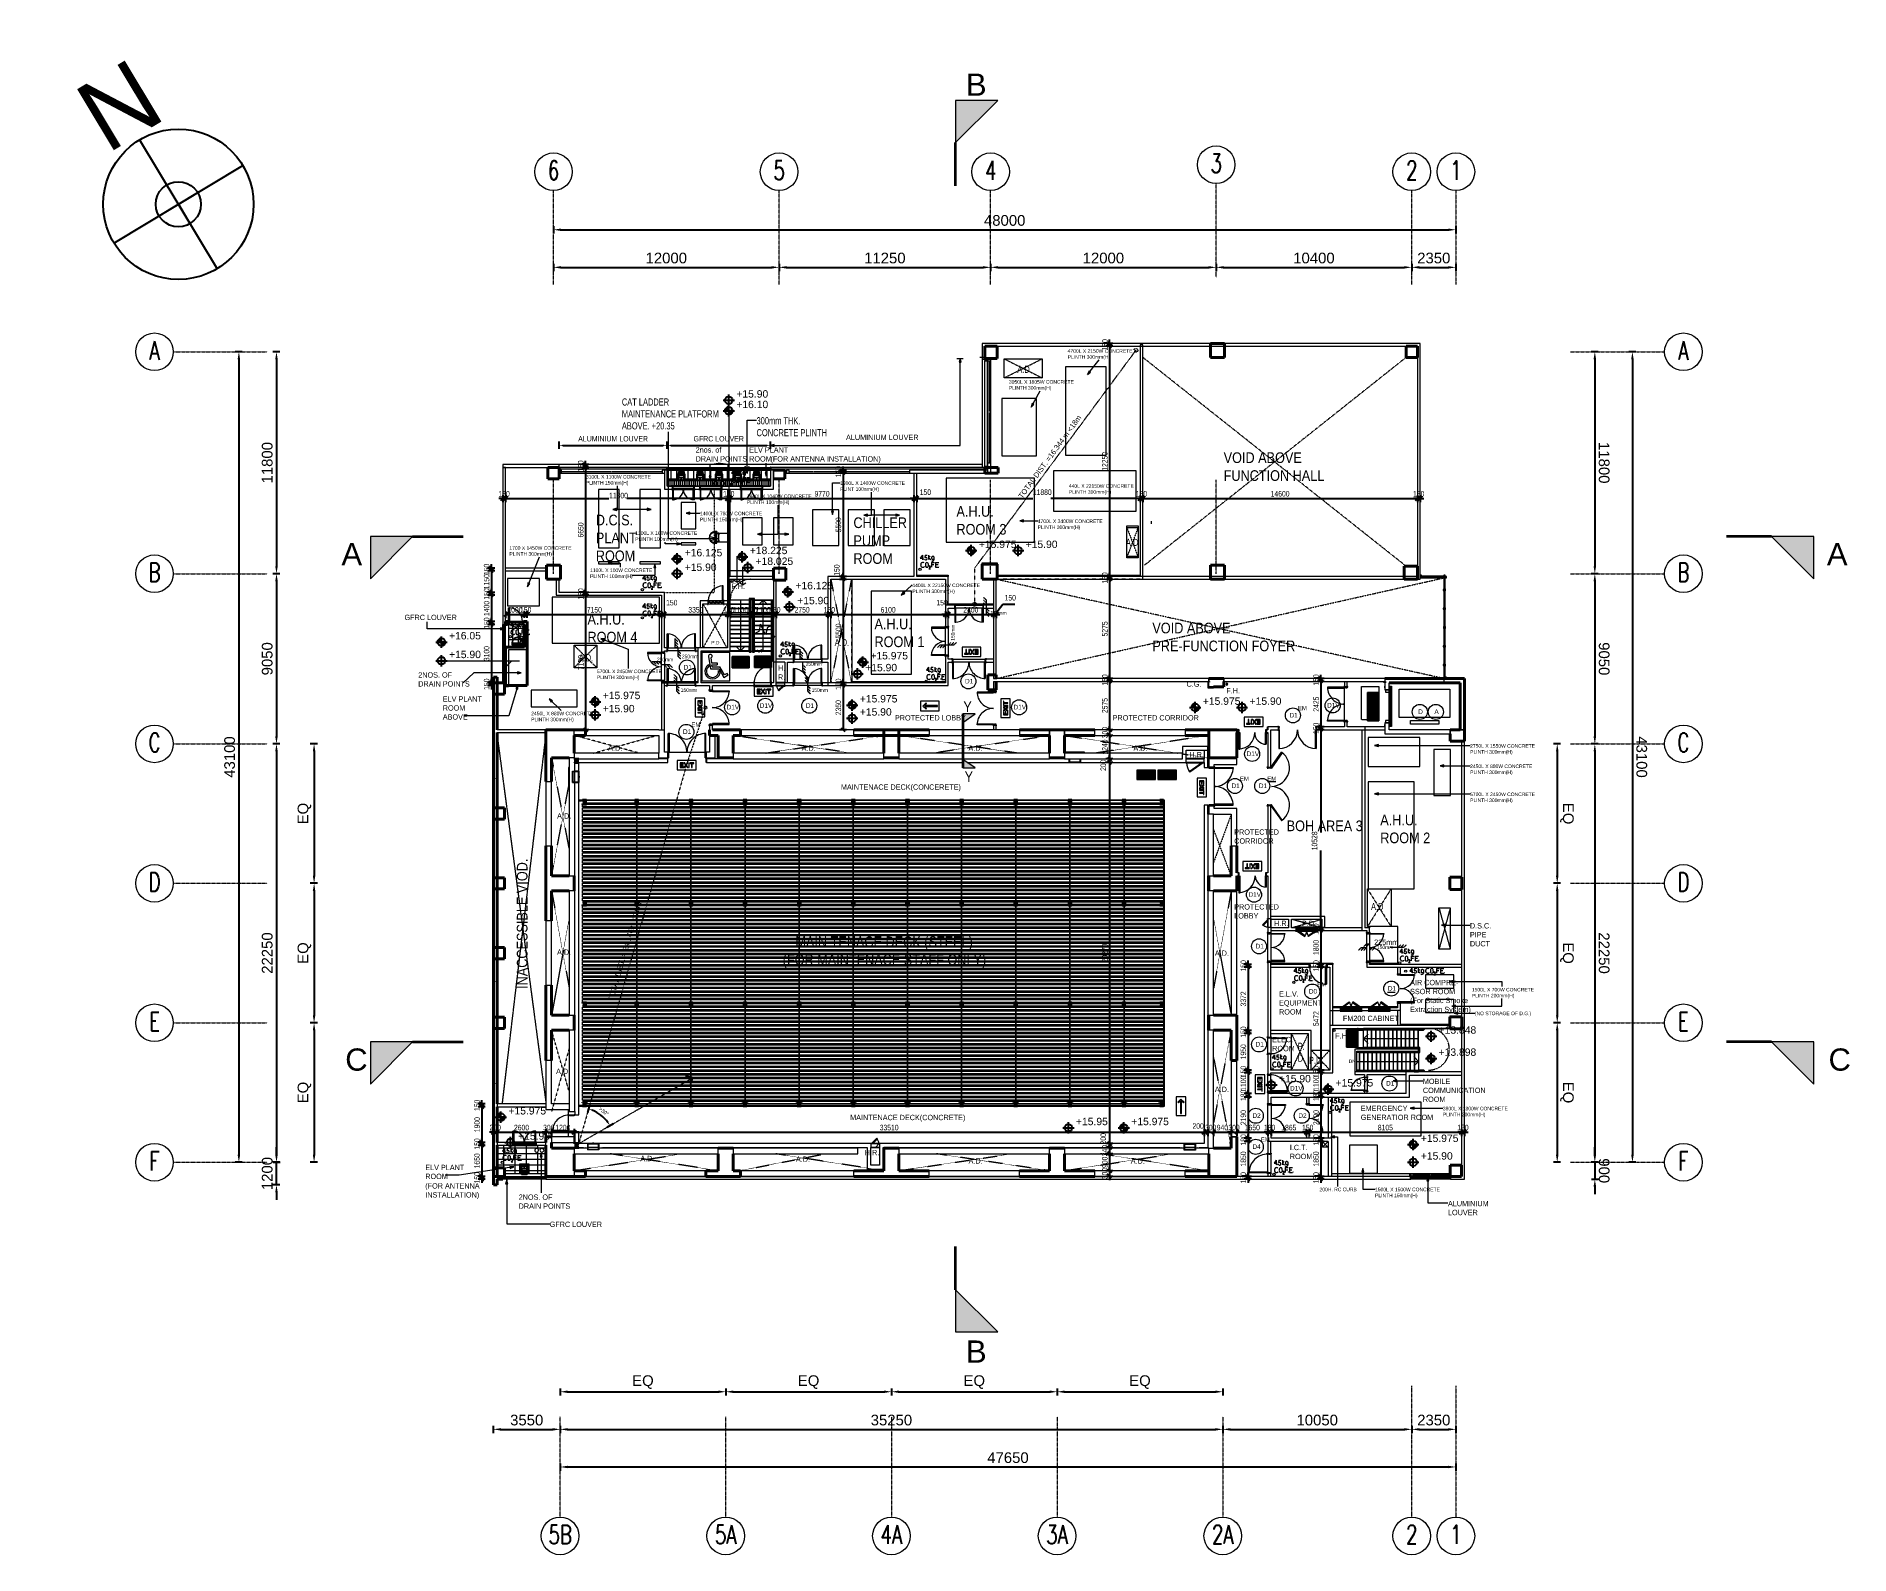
# Model space of a CAD drawing. Header units: millimetres. Extents: x 12827 to 109288, y -12264 to 68487.
import ezdxf

# ---------------------------------------------------------------- set-up
doc = ezdxf.new("R2010")
doc.units = ezdxf.units.MM
for name, pattern in [('Car Lift Hidden', [1.6, 0.8, -0.8]), ('Center', [40, 10, -5, 20, -5]), ('Dash', [6, 3, -3]), ('Dash dot', [21, 10, -5, 1, -5]), ('Grid Line__1_200_', [10.5, 6, -1.5, 1.5, -1.5]), ('Hidden', [7.14375, 4.7625, -2.38125]), ('Hidden 0_6', [1.2, 0.6, -0.6]), ('Louvre', [2.5, 1.5, -1]), ('Overhead', [3.96875, 2.38125, -1.5875])]:
    doc.linetypes.add(name, pattern=pattern)
for name, color, linetype, lineweight in [('A-ANNO-DIMS', 211, 'Continuous', 5), ('A-ANNO-NOTE', 131, 'Continuous', 25), ('A-DETL', 90, 'Continuous', 9), ('A-DETL-CNTR', 5, 'Center', 9), ('A-DETL-GENF', 92, 'Continuous', 20), ('A-DETL-HDLN', 90, 'Dash', 9), ('A-DETL-MBND', 5, 'Continuous', 9), ('A-DETL-THIN', 151, 'Continuous', 9), ('A-DETL-WIDE', 214, 'Continuous', 35), ('A-DOOR', 31, 'Continuous', 20), ('A-DOOR-FRAM', 31, 'Continuous', 30), ('A-FLOR', 192, 'Continuous', 9), ('A-FLOR-HRAL', 11, 'Continuous', 9), ('A-FLOR-HRAL-MBND', 5, 'Overhead', 9), ('A-FLOR-OVHD', 1, 'Overhead', 9), ('A-FLOR-PATT', 8, 'Continuous', 9), ('A-GENM', 13, 'Continuous', 20), ('A-GLAZ', 151, 'Continuous', 9), ('A-GLAZ-CURT', 52, 'Continuous', 20), ('A-GLAZ-CWMG', 51, 'Continuous', 20), ('A-WALL', 113, 'Continuous', 20), ('A-WALL-PATT', 111, 'Continuous', 35), ('E-ELEC-FIXT', 91, 'Continuous', 9), ('G-ANNO-TEXT', 231, 'Continuous', 5), ('I-FURN', 30, 'Continuous', 20), ('Q-CASE', 31, 'Continuous', 20), ('Q-SPCQ', 91, 'Continuous', 20), ('S-COLS', 52, 'Continuous', 20), ('S-GRID', 1, 'Continuous', 5), ('S-GRID-IDEN', 1, 'Continuous', 25), ('S-STRS', 31, 'Continuous', 20), ('S-STRS-ANNO', 31, 'Continuous', 20), ('S-STRS-IDEN', 31, 'Continuous', 20), ('S-STRS-MBND', 31, 'Overhead', 20)]:
    doc.layers.add(name, color=color, linetype=linetype, lineweight=lineweight)
doc.styles.add('Arial', font='arial.ttf', dxfattribs={"height": 393.413174})
doc.styles.add('Arial_1', font='arial.ttf', dxfattribs={"width": 0.7, "height": 295.05988})
doc.styles.add('Arial_2', font='arial.ttf', dxfattribs={"height": 196.706587})
doc.styles.add('Arial_3', font='arial.ttf', dxfattribs={"height": 1180.239521})
doc.styles.add('RomanS', font='romans__.ttf', dxfattribs={"width": 0.7, "height": 1003.164557})
doc.styles.add('Swis721 BT', font='swiss.ttf', dxfattribs={"width": 0.9, "height": 189.214176})
doc.styles.add('Swis721 BT_1', font='swiss.ttf', dxfattribs={"width": 0.85, "height": 567.642527})
doc.styles.add('Swis721 BT_2', font='swiss.ttf', dxfattribs={"width": 0.89, "height": 283.821263})
doc.styles.add('Swis721 BT_3', font='swiss.ttf', dxfattribs={"height": 567.642527})
doc.styles.add('Swis721 BT_4', font='swiss.ttf', dxfattribs={"height": 245.978428})
doc.styles.add('Swis721 BT_5', font='swiss.ttf', dxfattribs={"height": 1.135285})
doc.styles.add('Swis721 BT_6', font='swiss.ttf', dxfattribs={"height": 18.921418})
doc.styles.add('Swis721 BT_7', font='swiss.ttf', dxfattribs={"width": 0.75, "height": 378.428351})
doc.styles.add('Swis721 BT_8', font='swiss.ttf', dxfattribs={"height": 189.214176})
doc.styles.add('Swis721 BT_9', font='swiss.ttf', dxfattribs={"width": 0.75, "height": 283.821263})
doc.dimstyles.new('Angular_-_1mm_Arial', dxfattribs={"dimscale": 304.8, "dimtxt": 200, "dimasz": 0.656168, "dimexe": 0.656168, "dimexo": 0.656168, "dimgap": 0.492126, "dimtad": 1, "dimdec": 4, "dimrnd": 0.0001, "dimzin": 0, "dimdsep": 46, "dimtxsty": 'Arial_2', "dimsah": 1, "dimcen": 0.09, "dimadec": 0, "dimazin": 0, "dimtfac": 1, "dimtdec": 4, "dimtix": 1, "dimtmove": 0, "dimatfit": 3, "dimfxl": 1, "dimtvp": 1, "dimtolj": 1, "dimtzin": 0, "dimarcsym": 2})
doc.dimstyles.new('DLN_1_5mm', dxfattribs={"dimscale": 304.8, "dimtxt": 300, "dimasz": 0.656168, "dimexe": 0.656168, "dimexo": 0.0625, "dimgap": 0.656168, "dimtad": 1, "dimdec": 0, "dimzin": 0, "dimdsep": 46, "dimtxsty": 'Swis721 BT_9', "dimsah": 1, "dimcen": 0.09, "dimadec": 0, "dimazin": 0, "dimtfac": 1, "dimtdec": 4, "dimtix": 1, "dimtmove": 0, "dimatfit": 3, "dimfxl": 0.656168, "dimfxlon": 1, "dimtvp": 1, "dimtolj": 1, "dimtzin": 0, "dimarcsym": 2})
doc.dimstyles.new('DLN_3mm', dxfattribs={"dimscale": 304.8, "dimtxt": 600, "dimasz": 1.312336, "dimexe": 0.656168, "dimexo": 0.0625, "dimgap": 0.656168, "dimtad": 1, "dimdec": 0, "dimzin": 0, "dimdsep": 46, "dimtxsty": 'Swis721 BT_3', "dimsah": 1, "dimcen": 0.09, "dimadec": 0, "dimazin": 0, "dimtfac": 1, "dimtdec": 4, "dimtix": 1, "dimtmove": 0, "dimatfit": 3, "dimfxl": 0.656168, "dimfxlon": 1, "dimtvp": 1, "dimtolj": 1, "dimtzin": 0, "dimarcsym": 2})
doc.dimstyles.new('DLN_3mm_2', dxfattribs={"dimscale": 304.8, "dimtxt": 600, "dimasz": 1.312336, "dimexe": 0.656168, "dimexo": 0.0625, "dimgap": 0.656168, "dimtad": 1, "dimdec": 0, "dimzin": 0, "dimdsep": 46, "dimtxsty": 'Swis721 BT_3', "dimsah": 1, "dimcen": 0.09, "dimadec": 0, "dimazin": 0, "dimtfac": 1, "dimtdec": 4, "dimtix": 1, "dimtmove": 0, "dimatfit": 3, "dimfxl": 0.656168, "dimfxlon": 1, "dimtvp": 1, "dimtolj": 1, "dimtzin": 0, "dimarcsym": 2})
doc.dimstyles.new('Linear_-_1_5mm_Arial', dxfattribs={"dimscale": 304.8, "dimtxt": 300, "dimasz": 0.656168, "dimexe": 0.656168, "dimexo": 0.0625, "dimgap": 0.328084, "dimtad": 1, "dimdec": 0, "dimzin": 0, "dimdsep": 46, "dimtxsty": 'Arial_1', "dimblk1": 'OBLIQUE', "dimblk2": 'OBLIQUE', "dimsah": 1, "dimcen": 0.09, "dimadec": 0, "dimazin": 0, "dimtfac": 1, "dimtdec": 4, "dimtix": 1, "dimtmove": 0, "dimatfit": 3, "dimfxl": 0.656168, "dimfxlon": 1, "dimtvp": 1, "dimtolj": 1, "dimtzin": 0, "dimarcsym": 2})
doc.dimstyles.new('Linear_-_1_5mm_Arial_1', dxfattribs={"dimscale": 304.8, "dimtxt": 300, "dimasz": 0.656168, "dimexe": 0.656168, "dimexo": 0.0625, "dimgap": 0.328084, "dimtad": 1, "dimdec": 0, "dimzin": 0, "dimdsep": 46, "dimtxsty": 'Arial_1', "dimblk1": 'OBLIQUE', "dimblk2": 'OBLIQUE', "dimsah": 1, "dimcen": 0.09, "dimadec": 0, "dimazin": 0, "dimtfac": 1, "dimtdec": 4, "dimtix": 1, "dimtmove": 2, "dimatfit": 3, "dimfxl": 0.656168, "dimfxlon": 1, "dimtvp": 1, "dimtolj": 1, "dimtzin": 0, "dimarcsym": 2})
doc.dimstyles.new('Linear_-_1_5mm_Arial_2', dxfattribs={"dimscale": 304.8, "dimtxt": 300, "dimasz": 0.656168, "dimexe": 0.656168, "dimexo": 0.0625, "dimgap": 0.328084, "dimtad": 1, "dimdec": 0, "dimzin": 0, "dimdsep": 46, "dimtxsty": 'Arial_1', "dimblk1": 'OBLIQUE', "dimblk2": 'OBLIQUE', "dimsah": 1, "dimcen": 0.09, "dimadec": 0, "dimazin": 0, "dimtfac": 1, "dimtdec": 4, "dimtix": 1, "dimtmove": 1, "dimatfit": 3, "dimfxl": 0.656168, "dimfxlon": 1, "dimtvp": 1, "dimtolj": 1, "dimtzin": 0, "dimarcsym": 2})
pattern_1 = [(45, (-57449.3, -9497.5), (-494.975, 494.975), []), (45, (-57449.3, -8747.5), (-494.975, 494.975), [])]
pattern_2 = [(45, (0, 0), (-70.71068, 70.71068), [])]

msp = doc.modelspace()

# ---------------------------------------------------------------- texts
at = {"layer": 'A-ANNO-NOTE', "lineweight": 5}
for s, insert, char_height, width, attachment_point, line_spacing_factor, style in [('+15.90', (50064.72886, 49665.89612), 393.413174, 2020.8, 1, 0.938532, 'Arial'), ('+16.10', (50064.72886, 49105.39201), 393.413174, 2020.8, 1, 0.938532, 'Arial'), ('+15.975', (62965.64013, 41668.14099), 393.413174, 2385.6, 1, 0.938532, 'Arial'), ('+15.90', (65454.00752, 41668.14099), 393.413174, 2020.8, 1, 0.938532, 'Arial'), ('+16.125', (47318.43562, 41224.55322), 393.413174, 2385.6, 1, 0.938532, 'Arial'), ('+18.225', (50780.28605, 41339.30699), 393.413174, 2385.6, 1, 0.938532, 'Arial'), ('+18.025', (51085.97681, 40767.09437), 393.413174, 2385.6, 1, 0.938532, 'Arial'), ('+15.90', (47318.43562, 40447.49561), 393.413174, 2020.8, 1, 0.938532, 'Arial'), ('+16.125', (53207.75699, 39471.03925), 393.413174, 2385.6, 1, 0.938532, 'Arial'), ('+15.90', (53302.62488, 38676.01252), 393.413174, 2020.8, 1, 0.938532, 'Arial'), ('+16.05', (34782.40606, 36806.32423), 393.413174, 2020.8, 1, 0.938532, 'Arial'), ('+15.90', (34782.40606, 35810.79357), 393.413174, 2020.8, 1, 0.938532, 'Arial'), ('+15.975', (57193.92694, 35741.54022), 393.413174, 2385.6, 1, 0.938532, 'Arial'), ('D1', (47479.57509, 35055.03583), 245.978428, 514.7814219, 2, 1.00667, 'Swis721 BT_4'), ('+15.90', (56920.39944, 35111.27141), 393.413174, 2020.8, 1, 0.938532, 'Arial'), ('D1', (62447.09019, 34314.5696), 245.978428, 514.7814219, 2, 1.00667, 'Swis721 BT_4'), ('+15.975', (42957.37268, 33628.76835), 393.413174, 2385.6, 1, 0.938532, 'Arial'), ('+15.90', (42957.37268, 32929.98601), 393.413174, 2020.8, 1, 0.938532, 'Arial'), ('D1V', (49879.57509, 32935.75723), 245.978428, 767.4923018, 2, 1.00667, 'Swis721 BT_4'), ('D1V', (51642.97035, 33017.45197), 245.978428, 767.4923018, 2, 1.00667, 'Swis721 BT_4'), ('D1', (53982.97035, 33017.45197), 245.978428, 514.7814219, 2, 1.00667, 'Swis721 BT_4'), ('+15.975', (56632.49958, 33452.75552), 393.413174, 2385.6, 1, 0.938532, 'Arial'), ('D1V', (65144.57509, 32935.75723), 245.978428, 767.4923018, 2, 1.00667, 'Swis721 BT_4'), ('+15.975', (74877.46229, 33327.39333), 393.413174, 2385.6, 1, 0.938532, 'Arial'), ('+15.90', (77365.82967, 33327.39333), 393.413174, 2020.8, 1, 0.938532, 'Arial'), ('D1V', (81824.57509, 33035.75723), 245.978428, 767.4923018, 2, 1.00667, 'Swis721 BT_4'), ('+15.90', (56632.49958, 32753.97319), 393.413174, 2020.8, 1, 0.938532, 'Arial'), ('D1', (79708.90332, 32506.22958), 245.978428, 514.7814219, 2, 1.00667, 'Swis721 BT_4'), ('\\fSwis721 BT|b0|i0|c134|p34|;D', (86459.02913, 32690.38325), 245.9784284, 290.1495287, 2, 1.00667, 'Swis721 BT_4'), ('\\fSwis721 BT|b0|i0|c134|p34|;A', (87311.41021, 32690.38325), 245.9784284, 262.0705421, 2, 1.00667, 'Swis721 BT_4'), ('D1', (47445.88198, 31629.06078), 245.978428, 514.7814219, 2, 1.00667, 'Swis721 BT_4'), ('D1V', (77539.9295, 30454.58766), 245.978428, 767.4923018, 2, 1.00667, 'Swis721 BT_4'), ('D1', (76623.15884, 28751.85427), 245.978428, 514.7814219, 2, 1.00667, 'Swis721 BT_4'), ('D1', (78077.37634, 28751.85427), 245.978428, 514.7814219, 2, 1.00667, 'Swis721 BT_4'), ('D1V', (77639.65044, 22970.72062), 245.978428, 767.4923018, 2, 1.00667, 'Swis721 BT_4'), ('D1', (77906.86094, 20225.02974), 245.978428, 514.7814219, 2, 1.00667, 'Swis721 BT_4'), ('D0', (80735.87466, 17819.8553), 245.978428, 514.7814219, 2, 1.00667, 'Swis721 BT_4'), ('D1', (84940.41264, 17977.54182), 245.978428, 514.7814219, 2, 1.00667, 'Swis721 BT_4'), ('+13.848', (87419.67634, 15838.76852), 393.413174, 2385.6, 1, 0.938532, 'Arial'), ('D1', (77906.86094, 15005.42853), 245.978428, 514.7814219, 2, 1.00667, 'Swis721 BT_4'), ('+13.898', (87419.67634, 14660.97756), 393.413174, 2385.6, 1, 0.938532, 'Arial'), ('+15.90', (78928.01902, 13250.93118), 393.413174, 2020.8, 1, 0.938532, 'Arial'), ('D1V', (79852.04304, 12665.38487), 245.978428, 767.4923018, 2, 1.00667, 'Swis721 BT_4'), ('+15.975', (81942.08796, 13027.84357), 393.413174, 2385.6, 1, 0.938532, 'Arial'), ('D1', (84845.19072, 12927.06465), 245.978428, 514.7814219, 2, 1.00667, 'Swis721 BT_4'), ('+15.975', (37943.01246, 11541.54022), 393.413174, 2385.6, 1, 0.938532, 'Arial'), ('+15.95', (68129.3125, 10972.61406), 393.413174, 2020.8, 1, 0.938532, 'Arial'), ('+15.975', (71073.28277, 10972.61406), 393.413174, 2385.6, 1, 0.938532, 'Arial'), ('D2', (77735.09924, 11211.49845), 245.978428, 514.7814219, 2, 1.00667, 'Swis721 BT_4'), ('D2', (80178.54134, 11211.49845), 245.978428, 514.7814219, 2, 1.00667, 'Swis721 BT_4'), ('+15.90', (38455.4122, 10197.86421), 393.413174, 2020.8, 1, 0.938532, 'Arial'), ('+15.975', (86474.06256, 10080.64335), 393.413174, 2385.6, 1, 0.938532, 'Arial'), ('D4', (77735.09924, 9562.02216), 245.978428, 514.7814219, 2, 1.00667, 'Swis721 BT_4'), ('+15.90', (86474.06256, 9141.54022), 393.413174, 2020.8, 1, 0.938532, 'Arial')]:
    msp.add_mtext(s, dxfattribs=dict(at, insert=insert, char_height=char_height, width=width, attachment_point=attachment_point, line_spacing_factor=line_spacing_factor, style=style))
at = {"layer": 'G-ANNO-TEXT', "color": 7, "attachment_point": 1}
for s, insert, char_height, width, line_spacing_factor, style in [('\\fArial|b0|i0|c134|p34|;B', (62277.81143, 66505.33221), 1180.239521, 1310.4, 0.938532, 'Arial_3'), ('4700L X 2150W CONCRETE\\PPLINTH 300mm(H)', (67687.4288, 51845.24108), 189.2141757, 4008, 1.00667, 'Swis721 BT_8'), ('3050L X 1805W CONCRETE\\PPLINTH 300mm(H)', (64564.2002, 50200.59467), 189.2141757, 4008, 1.00667, 'Swis721 BT_8'), ('A.D', (65012.44574, 50965.66815), 378.428351, 768, 1.00667, 'Swis721 BT_7'), ('CAT LADDER\\PMAINTENANCE PLATFORM\\PABOVE. +20.35', (43977.04715, 49227.74781), 378.4283513, 5947.2, 1.00667, 'Swis721 BT_7'), ('300mm THK.\\PCONCRETE PLINTH', (51140.31963, 48230.24276), 378.4283513, 4315.2, 1.00667, 'Swis721 BT_7'), ('ALUMINIUM LOUVER', (55899.276, 47301.59976), 283.8212635, 4064.4, 1.00667, 'Swis721 BT_2'), ('2nos. of\\PDRAIN POINTS', (47899.14842, 46631.91584), 283.8212635, 2872.8, 1.00667, 'Swis721 BT_2'), ('ELV PLANT\\PROOM', (50748.03064, 46631.91584), 283.821263, 2156.4, 1.00667, 'Swis721 BT_2'), ('VOID ABOVE\\PFUNCTION HALL\\P', (75986.45834, 46361.71615), 567.642527, 6256.8, 1.00667, 'Swis721 BT_1'), ('(FOR ANTENNA INSTALLATION)', (51881.35227, 46153.14937), 283.8212635, 6181.2, 1.00667, 'Swis721 BT_2'), ('3100L X 1100W CONCRETE\\PPLINTH 150mm(H)', (42065.09377, 45154.91321), 189.2141757, 4008, 1.00667, 'Swis721 BT_8'), ('1900L X 1400W CONCRETE\\PPLINT 100mm(H)', (55586.64514, 44820.02697), 189.2141757, 4008, 1.00667, 'Swis721 BT_8'), ('440L X 22150W CONCRETE\\PPLINTH 300mm(H)\\P', (67751.61607, 44663.91124), 189.2141757, 4008, 1.00667, 'Swis721 BT_8'), ('1440L X 1040W CONCRETE\\PPLINTH 100mm(H)', (50623.09761, 44122.69957), 189.2141757, 4008, 1.00667, 'Swis721 BT_8'), ('A.H.U.\\PROOM 3', (61773.033, 43504.5733), 567.642527, 3117.6, 1.00667, 'Swis721 BT_1'), ('D.C.S.\\PPLANT\\PROOM', (42591.4654, 43044.77656), 567.642527, 2498.4, 1.00667, 'Swis721 BT_1'), ('1400L X 780W CONCRETE\\PPLINTH 150mm(H)', (48132.80934, 43202.71733), 189.2141757, 3835.2, 1.00667, 'Swis721 BT_8'), ('CHILLER\\PPUMP\\PROOM', (56293.79104, 42901.55229), 567.642527, 3283.2, 1.00667, 'Swis721 BT_1'), ('4700L X 3400W CONCRETE\\PPLINTH 300mm(H)', (66096.38954, 42792.18043), 189.2141757, 4008, 1.00667, 'Swis721 BT_8'), ('\\fArial|b0|i0|c134|p34|;A', (29060.66251, 41534.20871), 1180.239521, 1310.4, 0.938532, 'Arial_3'), ('1100L X 100W CONCRETE\\PPLINTH 100mm(H)', (44686.1995, 42160.82307), 189.2141757, 3835.2, 1.00667, 'Swis721 BT_8'), ('A.D', (70786.33455, 41761.99719), 378.428351, 768, 1.00667, 'Swis721 BT_7'), ('\\fArial|b0|i0|c134|p34|;A', (108072.92609, 41534.20871), 1180.239521, 1310.4, 0.938532, 'Arial_3'), ('1700 X 1450W CONCRETE\\PPLINTH 300mm(H)', (37994.17838, 41370.28655), 189.2141757, 3837.6, 1.00667, 'Swis721 BT_8'), ('1100L X 100W CONCRETE\\PPLINTH 100mm(H)', (42284.93684, 40184.68952), 189.2141757, 3835.2, 1.00667, 'Swis721 BT_8'), ('F.H.', (49801.13775, 39381.9157), 283.821263, 777.6, 1.00667, 'Swis721 BT_2'), ('4400L X 22150W CONCRETE\\PPLINTH 300mm(H)', (59425.96609, 39382.86292), 189.2141757, 4180.8, 1.00667, 'Swis721 BT_8'), ('GFRC LOUVER', (32412.43309, 37724.08616), 283.8212635, 2901.6, 1.00667, 'Swis721 BT_2'), ('A.H.U.\\PROOM 4', (42147.38404, 37770.92103), 567.642527, 3117.6, 1.00667, 'Swis721 BT_1'), ('150mm', (63574.69859, 37916.58053), 189.214176, 957.6, 1.00667, 'Swis721 BT'), ('A.H.U.\\PROOM 1', (57413.36896, 37521.77668), 567.642527, 3117.6, 1.00667, 'Swis721 BT_1'), ('VOID ABOVE\\PPRE-FUNCTION FOYER', (72194.40009, 37301.88957), 567.642527, 8748, 1.00667, 'Swis721 BT_1'), ('P.D.', (48732.75405, 36334.62492), 189.214176, 540, 1.00667, 'Swis721 BT'), ('A.D.', (55294.72805, 36438.73013), 378.428351, 897.6, 1.00667, 'Swis721 BT_7'), ('A.D.', (41678.95272, 35626.16499), 378.428351, 897.6, 1.00667, 'Swis721 BT_7'), ('5700L X 2450W CONCRETE\\PPLINTH 300mm(H)\\P', (42648.67818, 34807.00185), 189.2141757, 4008, 1.00667, 'Swis721 BT_8'), ('250mm', (45843.03466, 35435.78553), 189.214176, 957.6, 1.00667, 'Swis721 BT'), ('250mm', (47168.74689, 35599.74722), 189.214176, 957.6, 1.00667, 'Swis721 BT'), ('H.\\PR.', (52279.29479, 35025.29615), 283.821263, 417.6, 1.00667, 'Swis721 BT_2'), ('250mm', (53751.54741, 35196.4843), 189.214176, 957.6, 1.00667, 'Swis721 BT'), ('2NOS. OF\\PDRAIN POINTS', (33144.61747, 34665.19067), 283.8212635, 2872.8, 1.00667, 'Swis721 BT_2'), ('150mm', (47109.38284, 33811.48716), 189.214176, 957.6, 1.00667, 'Swis721 BT'), ('150mm', (47109.38284, 33811.48716), 189.214176, 957.6, 1.00667, 'Swis721 BT'), ('150mm', (54069.38284, 33811.48716), 189.214176, 957.6, 1.00667, 'Swis721 BT'), ('C.G.', (74013.22237, 34182.7491), 283.821263, 849.6, 1.00667, 'Swis721 BT_2'), ('F.H.', (76126.04245, 33821.61289), 283.821263, 777.6, 1.00667, 'Swis721 BT_2'), ('ELV PLANT\\PROOM\\PABOVE', (34450.16689, 33384.68396), 283.821263, 2156.4, 1.00667, 'Swis721 BT_2'), ('\\fSwis721 BT|b0|i0|c134|p34|;\\W.85;Y', (62140.45714, 33121.88505), 567.642527, 489.6, 1.00667, 'Swis721 BT_1'), ('2450L X 880W CONCRETE\\PPLINTH 300mm(H)\\P', (39154.86728, 32567.58802), 189.2141757, 3835.2, 1.00667, 'Swis721 BT_8'), ('PROTECTED LOBBY', (58501.46512, 32385.02534), 283.8212635, 3942, 1.00667, 'Swis721 BT_2'), ('PROTECTED CORRIDOR', (70081.46512, 32385.02534), 283.8212635, 4770, 1.00667, 'Swis721 BT_2'), ('A.D.', (43248.03341, 30773.2536), 283.821263, 792, 1.00667, 'Swis721 BT_2'), ('A.D.', (53536.22642, 30771.8497), 283.821263, 792, 1.00667, 'Swis721 BT_2'), ('A.D.', (62412.01101, 30771.8497), 283.821263, 792, 1.00667, 'Swis721 BT_2'), ('A.D.', (71184.93667, 30771.8497), 283.821263, 792, 1.00667, 'Swis721 BT_2'), ('H.R.', (74168.06144, 30428.62736), 283.821263, 810, 1.00667, 'Swis721 BT_2'), ('2750L X 1550W CONCRETE\\PPLINTH 300mm(H)\\P', (89096.89353, 30842.22304), 189.2141757, 4008, 1.00667, 'Swis721 BT_8'), ('\\fSwis721 BT|b0|i0|c134|p34|;\\W.85;Y', (62206.77629, 29397.46381), 567.642527, 489.6, 1.00667, 'Swis721 BT_1'), ('2450L X 880W CONCRETE\\PPLINTH 300mm(H)\\P', (89096.89353, 29760.17835), 189.2141757, 3835.2, 1.00667, 'Swis721 BT_8'), ('MAINTENACE DECK(CONCERETE)', (55627.92391, 28701.68366), 283.8212635, 6732, 1.00667, 'Swis721 BT_2'), ('5700L X 2450W CONCRETE\\PPLINTH 300mm(H)\\P', (89096.89353, 28270.31504), 189.2141757, 4008, 1.00667, 'Swis721 BT_8'), ('A.D.', (40531.78913, 27165.5854), 283.821263, 792, 1.00667, 'Swis721 BT_2'), ('A.H.U.\\PROOM 2', (84315.89011, 27093.83226), 567.642527, 3117.6, 1.00667, 'Swis721 BT_1'), ('PROTECTED\\PCORRIDOR', (76549.07429, 26310.7908), 283.821263, 2473.2, 1.00667, 'Swis721 BT_2'), ('BOH AREA 3', (79338.62928, 26782.20803), 567.642527, 4701.6, 1.00667, 'Swis721 BT_1'), ('PROTECTED\\PLOBBY', (76549.07429, 22330.7908), 283.821263, 2473.2, 1.00667, 'Swis721 BT_2'), ('A.D', (83826.51164, 22396.35828), 378.428351, 768, 1.00667, 'Swis721 BT_7'), ('H.R.', (78670.57607, 21451.4927), 283.821263, 810, 1.00667, 'Swis721 BT_2'), ('P.D.', (80149.08143, 21451.4927), 283.821263, 788.4, 1.00667, 'Swis721 BT_2'), ('D.S.C.\\PPIPE\\PDUCT', (89084.61219, 21324.38234), 283.821263, 1209.6, 1.00667, 'Swis721 BT_2'), ('MAIN TENACE DECK (STEEL)', (53208.10772, 20614.038), 567.642527, 10980, 1.00667, 'Swis721 BT_1'), ('225mm', (83991.04732, 20448.37165), 283.821263, 1411.2, 1.00667, 'Swis721 BT_2'), ('A.D.', (40528.78913, 19923.91871), 283.821263, 792, 1.00667, 'Swis721 BT_2'), ('(FOR MAINTENACE STAFF ONLY)', (52533.41228, 19661.65705), 567.642527, 12542.4, 1.00667, 'Swis721 BT_1'), ('A.D.', (75516.94076, 19869.80273), 283.821263, 792, 1.00667, 'Swis721 BT_2'), ('150mm', (84143.33712, 20136.43264), 189.214176, 957.6, 1.00667, 'Swis721 BT'), ('E.L.V.\\PEQUIPMENT\\PROOM', (78932.35805, 17701.27028), 283.821263, 2419.2, 1.00667, 'Swis721 BT_2'), ('AIR COMPRE-\\PSSOR ROOM\\P(For Static Smoke\\PExtraction System)', (85902.86201, 18306.94152), 283.8212635, 3524.4, 1.00667, 'Swis721 BT_2'), ('1500L X 700W CONCRETE\\PPLINTH 200mm(H)', (89187.98479, 17881.28276), 189.2141757, 3835.2, 1.00667, 'Swis721 BT_8'), ('FM200 CABINET', (82329.32364, 16402.17961), 283.8212635, 3160.8, 1.00667, 'Swis721 BT_2'), ('(NO STORAGE OF D.G.)', (89347.98479, 16617.41071), 189.2141757, 3496.8, 1.00667, 'Swis721 BT_8'), ('F.H.', (81918.49386, 15470.71459), 283.821263, 777.6, 1.00667, 'Swis721 BT_2'), ('\\fArial|b0|i0|c134|p34|;C', (29260.66251, 14659.68215), 1180.239521, 1411.2, 0.938532, 'Arial_3'), ('ELEC.\\PROOM', (78568.39362, 15274.5885), 283.821263, 1274.4, 1.00667, 'Swis721 BT_2'), ('P.\\PD.', (79928.57442, 14962.14708), 378.428351, 465.6, 1.00667, 'Swis721 BT_7'), ('\\fArial|b0|i0|c134|p34|;C', (108160.66251, 14659.68215), 1180.239521, 1411.2, 0.938532, 'Arial_3'), ('A.D.', (40477.80909, 13585.327), 283.821263, 792, 1.00667, 'Swis721 BT_2'), ('P.D.', (80521.95488, 14218.26701), 378.428351, 892.8, 1.00667, 'Swis721 BT_7'), ('A.D.', (75516.94076, 12628.13606), 283.821263, 792, 1.00667, 'Swis721 BT_2'), ('MOBILE\\PCOMMUNICATION\\PROOM', (86583.17225, 13050.25175), 283.8212635, 3571.2, 1.00667, 'Swis721 BT_2'), ('EMERGENCY\\PGENERATIOR ROOM', (83279.68643, 11615.226), 283.8212635, 4039.2, 1.00667, 'Swis721 BT_2'), ('MAINTENACE DECK(CONCRETE)', (56118.53169, 11129.49473), 283.8212635, 6465.6, 1.00667, 'Swis721 BT_2'), ('3800L X 1800W CONCRETE\\PPLINTH 200mm(H)\\P', (87645.92377, 11558.23159), 189.2141757, 4008, 1.00667, 'Swis721 BT_8'), ('A.D.', (44960.03913, 8948.91872), 283.821263, 792, 1.00667, 'Swis721 BT_2'), ('A.D.', (53234.90988, 8915.7745), 283.821263, 792, 1.00667, 'Swis721 BT_2'), ('H.R.', (56900.89505, 9263.7597), 283.821263, 810, 1.00667, 'Swis721 BT_2'), ('A.D.', (62418.44359, 8815.78665), 283.821263, 792, 1.00667, 'Swis721 BT_2'), ('A.D.', (71044.17501, 8816.13097), 283.821263, 792, 1.00667, 'Swis721 BT_2'), ('I.C.T.\\PROOM', (79506.36821, 9536.08314), 283.821263, 1274.4, 1.00667, 'Swis721 BT_2'), ('ELV PLANT\\PROOM', (33517.86645, 8472.72825), 283.821263, 2156.4, 1.00667, 'Swis721 BT_2'), ('(FOR ANTENNA\\PINSTALLATION)', (33517.86645, 7492.72825), 283.8212635, 3049.2, 1.00667, 'Swis721 BT_2'), ('2NOS. OF\\PDRAIN POINTS', (38485.78706, 6892.886), 283.8212635, 2872.8, 1.00667, 'Swis721 BT_2'), ('200H. RC CURB\\P', (81085.70227, 7255.52312), 189.2141757, 2311.2, 1.00667, 'Swis721 BT_8'), ('1500L X 1500W CONCRETE\\PPLINTH 150mm(H)\\P', (84037.59911, 7255.52312), 189.2141757, 4008, 1.00667, 'Swis721 BT_8'), ('ALUMINIUM\\PLOUVER', (87918.17224, 6553.52488), 283.821263, 2304, 1.00667, 'Swis721 BT_2'), ('GFRC LOUVER', (40135.91888, 5448.55709), 283.8212635, 2901.6, 1.00667, 'Swis721 BT_2'), ('\\fArial|b0|i0|c134|p34|;B', (62277.81143, -869.94703), 1180.239521, 1310.4, 0.938532, 'Arial_3')]:
    msp.add_mtext(s, dxfattribs=dict(at, insert=insert, char_height=char_height, width=width, line_spacing_factor=line_spacing_factor, style=style))
at = {"layer": 'G-ANNO-TEXT', "color": 7, "attachment_point": 1, "line_spacing_factor": 1.00667}
for s, insert, char_height, width, rotation, style in [('TOTAL DIST. =16.344 m <18m', (65042.6232, 44048.4663), 283.8212635, 5932.8, 53.7768400447, 'Swis721 BT_2'), ('150mm', (61488.1609, 36337.64832), 189.214176, 957.6, 90, 'Swis721 BT'), ('INACCESSIBLE VIOD.', (38388.97809, 17825.76045), 567.642527, 8042.4, 90, 'Swis721 BT_1'), ('TOTAL DIST. = 24.146m < 36m', (43235.92379, 17237.68162), 283.8212635, 6048, 73.9203405888, 'Swis721 BT_2')]:
    msp.add_mtext(s, dxfattribs=dict(at, insert=insert, char_height=char_height, width=width, rotation=rotation, style=style))
at = {"layer": 'S-GRID-IDEN', "lineweight": 5, "char_height": 1003.164557, "attachment_point": 2, "line_spacing_factor": 0.964689, "style": 'RomanS'}
for s, insert, width in [('\\fRomanS|b0|i0|c134|p2|;\\W.7;6', (40341.97851, 61859.21041), 792), ('\\fRomanS|b0|i0|c134|p2|;\\W.7;5', (52341.97851, 61859.21041), 792), ('\\fRomanS|b0|i0|c134|p2|;\\W.7;4', (63591.97851, 61859.21041), 792), ('\\fRomanS|b0|i0|c134|p2|;\\W.7;3', (75591.97851, 62233.03633), 792), ('\\fRomanS|b0|i0|c134|p2|;\\W.7;2', (85991.97851, 61859.21041), 792), ('\\fRomanS|b0|i0|c134|p2|;\\W.7;1', (88336.60742, 61860.89855), 792), ('\\fRomanS|b0|i0|c134|p2|;\\W.7;A', (19115.48733, 52280.54511), 708), ('\\fRomanS|b0|i0|c134|p2|;\\W.7;A', (100440.10651, 52280.54511), 708), ('\\fRomanS|b0|i0|c134|p2|;\\W.7;B', (19115.48733, 40480.54511), 984), ('\\fRomanS|b0|i0|c134|p2|;\\W.7;B', (100440.10651, 40480.54511), 984), ('\\fRomanS|b0|i0|c134|p2|;\\W.7;C', (19115.48733, 31430.54511), 984), ('\\fRomanS|b0|i0|c134|p2|;\\W.7;C', (100440.10651, 31430.54511), 984), ('\\fRomanS|b0|i0|c134|p2|;\\W.7;D', (19115.48733, 24013.87845), 828), ('\\fRomanS|b0|i0|c134|p2|;\\W.7;D', (100440.10651, 24013.87845), 828), ('\\fRomanS|b0|i0|c134|p2|;\\W.7;E', (19115.48733, 16597.21178), 744), ('\\fRomanS|b0|i0|c134|p2|;\\W.7;E', (100440.10651, 16597.21178), 744), ('\\fRomanS|b0|i0|c134|p2|;\\W.7;F', (19115.48733, 9180.54511), 708), ('\\fRomanS|b0|i0|c134|p2|;\\W.7;F', (100440.10651, 9180.54511), 708), ('5B', (40691.97851, -10689.14553), 1776), ('5A', (49504.47851, -10689.14553), 1500), ('4A', (58311.60742, -10687.4574), 1500), ('3A', (67124.10742, -10687.4574), 1500), ('2A', (75936.60742, -10687.4574), 1500), ('\\fRomanS|b0|i0|c134|p2|;\\W.7;2', (85991.97851, -10689.14553), 792), ('\\fRomanS|b0|i0|c134|p2|;\\W.7;1', (88336.60742, -10687.4574), 792)]:
    msp.add_mtext(s, dxfattribs=dict(at, insert=insert, width=width))
at = {"layer": 'S-STRS-IDEN', "lineweight": 9, "char_height": 189.214176, "attachment_point": 1, "line_spacing_factor": 1.00667, "style": 'Swis721 BT'}
for s, insert, width in [('UP', (51175.00725, 35901.46154), 377.1428571), ('DN', (82635.95963, 14067.79487), 400)]:
    msp.add_mtext(s, dxfattribs=dict(at, insert=insert, width=width))

# ---------------------------------------------------------------- blocks, each defined once
blk = doc.blocks.new('DLN-Double Door__X08_ - _M30_ 2000 x 2000 _WH_-18327409-Copy of 2_F')
at = {"layer": 'A-DOOR', "lineweight": 15}
for p, q in [((-1000, 1150), (-950, 1150)), ((-1000, 150), (-1000, 1150)), ((-950, 1150), (-950, 150)), ((950, 1150), (950, 150)), ((1000, 1150), (950, 1150)), ((1000, 150), (1000, 1150)), ((-950, 150), (-1000, 150)), ((950, 150), (1000, 150))]:
    blk.add_line(p, q, dxfattribs=at)
for centre, start, end in [((-1000, 150), 359.5, 90), ((1000, 150), 90, 180.5)]:
    blk.add_arc(centre, 1000, start, end, dxfattribs=at)
at = {"layer": 'A-DOOR-FRAM', "lineweight": 15}
for p, q in [((-1040, 180), (-1010, 180)), ((-1040, 150), (-1040, 180)), ((-1010, 150), (-1040, 150)), ((-1025, 150), (-1000, 150)), ((-1025, -150), (-1025, 150)), ((-1010, 180), (-1010, 150)), ((-1000, 150), (-1000, 100)), ((-1000, 100), (-975, 100)), ((-975, 100), (-975, -150)), ((975, 100), (1000, 100)), ((975, -150), (975, 100)), ((1000, 150), (1025, 150)), ((1000, 100), (1000, 150)), ((1010, 150), (1010, 180)), ((1010, 180), (1040, 180)), ((1040, 150), (1010, 150)), ((1025, 150), (1025, -150)), ((1040, 180), (1040, 150)), ((-1040, -150), (-1010, -150)), ((-1040, -180), (-1040, -150)), ((-1010, -180), (-1040, -180)), ((-975, -150), (-1025, -150)), ((-1010, -150), (-1010, -180)), ((1025, -150), (975, -150)), ((1010, -180), (1010, -150)), ((1010, -150), (1040, -150)), ((1040, -180), (1010, -180)), ((1040, -150), (1040, -180))]:
    blk.add_line(p, q, dxfattribs=at)
blk = doc.blocks.new('DLN-Double Door__X08_ - _M34_ 1800 x 2000 _WH_-14591847-Copy of 2_F')
at = {"layer": 'A-DOOR', "lineweight": 15}
for p, q in [((-850, -75), (-900, -75)), ((-900, -75), (-900, -975)), ((-850, -975), (-850, -75)), ((850, -75), (900, -75)), ((850, -975), (850, -75)), ((900, -75), (900, -975)), ((-900, -975), (-850, -975)), ((900, -975), (850, -975))]:
    blk.add_line(p, q, dxfattribs=at)
for centre, start, end in [((-900, -75), 270, 0.5), ((900, -75), 179.5, 270)]:
    blk.add_arc(centre, 900, start, end, dxfattribs=at)
at = {"layer": 'A-DOOR-FRAM', "lineweight": 15}
for p, q in [((-910, 105), (-940, 105)), ((-940, 105), (-940, 75)), ((-940, 75), (-910, 75)), ((-875, 75), (-925, 75)), ((-925, 75), (-925, -75)), ((-910, 75), (-910, 105)), ((-875, -25), (-875, 75)), ((875, 75), (875, -25)), ((925, 75), (875, 75)), ((940, 105), (910, 105)), ((910, 105), (910, 75)), ((910, 75), (940, 75)), ((925, -75), (925, 75)), ((940, 75), (940, 105)), ((-910, -75), (-940, -75)), ((-940, -75), (-940, -105)), ((-940, -105), (-910, -105)), ((-925, -75), (-900, -75)), ((-910, -105), (-910, -75)), ((-900, -75), (-900, -25)), ((-900, -25), (-875, -25)), ((875, -25), (900, -25)), ((900, -25), (900, -75)), ((900, -75), (925, -75)), ((940, -75), (910, -75)), ((910, -75), (910, -105)), ((910, -105), (940, -105)), ((940, -105), (940, -75))]:
    blk.add_line(p, q, dxfattribs=at)
blk = doc.blocks.new('M_Double-Uneven - _M51_ 1500 x 2000-16861084-Copy of 2_F')
at = {"layer": 'A-DOOR', "lineweight": 15}
for p, q in [((-1398, 101), (-1435, 101)), ((-1435, 101), (-1435, 96)), ((-1435, 96), (-1398, 96)), ((-1398, 99), (-1398, 76)), ((-1398, 76), (-1345, 76)), ((-1398, 76), (-1398, -75)), ((-1383, 81), (-1383, 99)), ((-1345, 81), (-1383, 81)), ((-1373, 698), (-1351, 698)), ((-1373, 75), (-1373, 698)), ((-1373, 24), (-1373, 76)), ((-1373, 75), (-1322, 75)), ((-1348, 24), (-1373, 24)), ((-1348, -75), (-1348, 24)), ((-1345, 76), (-1345, 81)), ((-1322, 75), (-1322, 698)), ((26, 75), (26, 950)), ((77, 950), (26, 950)), ((77, 75), (26, 75)), ((49, 81), (49, 76)), ((87, 81), (49, 81)), ((49, 76), (102, 76)), ((77, 24), (52, 24)), ((52, 24), (52, -75)), ((77, 75), (77, 950)), ((77, 76), (77, 24)), ((87, 99), (87, 81)), ((139, 101), (102, 101)), ((102, 76), (102, 99)), ((102, 96), (139, 96)), ((102, -75), (102, 76)), ((139, 96), (139, 101)), ((-1398, -75), (-1348, -75)), ((52, -75), (102, -75))]:
    blk.add_line(p, q, dxfattribs=at)
for centre, radius, start, end in [((-1390, 99), 7.5, 58.3741, 160.52878), ((-1390, 99), 7.5, 0, 180), ((-1398, 75), 625, 360, 87.70756), ((102, 75), 875, 91.63725, 180), ((94, 99), 7.5, 360, 180), ((94, 99), 7.5, 19.47122, 121.6259)]:
    blk.add_arc(centre, radius, start, end, dxfattribs=at)
at = {"layer": 'A-DOOR-FRAM', "lineweight": 15}
for p, q in [((-1435, 96), (-1448, 96)), ((-1448, 96), (-1448, 76)), ((-1448, 76), (-1398, 76)), ((102, 76), (152, 76)), ((152, 96), (139, 96)), ((152, 76), (152, 96)), ((-1398, -76), (-1448, -76)), ((-1448, -76), (-1448, -96)), ((-1448, -96), (-1398, -96)), ((-1398, -96), (-1398, -76)), ((152, -76), (102, -76)), ((102, -76), (102, -96)), ((102, -96), (152, -96)), ((152, -96), (152, -76))]:
    blk.add_line(p, q, dxfattribs=at)
blk = doc.blocks.new('M_Double-Uneven with panel - _M51_ 2000 x 1500-14686130-Copy of 2_F')
at = {"layer": 'A-DOOR', "lineweight": 15}
for p, q in [((26, 75), (26, 975)), ((77, 975), (26, 975)), ((77, 75), (77, 975)), ((-1398, 101), (-1435, 101)), ((-1435, 101), (-1435, 96)), ((-1435, 96), (-1398, 96)), ((-1398, 99), (-1398, 76)), ((-1398, 76), (-1345, 76)), ((-1398, 76), (-1398, -75)), ((-1383, 81), (-1383, 99)), ((-1345, 81), (-1383, 81)), ((-1373, 673), (-1352, 673)), ((-1373, 75), (-1373, 673)), ((-1373, 24), (-1373, 76)), ((-1373, 75), (-1322, 75)), ((-1348, 24), (-1373, 24)), ((-1348, -75), (-1348, 24)), ((-1345, 76), (-1345, 81)), ((-1322, 75), (-1322, 673)), ((77, 75), (26, 75)), ((49, 81), (49, 76)), ((87, 81), (49, 81)), ((49, 76), (102, 76)), ((77, 24), (52, 24)), ((52, 24), (52, -75)), ((77, 76), (77, 24)), ((87, 99), (87, 81)), ((139, 101), (102, 101)), ((102, 76), (102, 99)), ((102, 96), (139, 96)), ((102, -75), (102, 76)), ((139, 96), (139, 101)), ((-1398, -75), (-1348, -75)), ((52, -75), (102, -75))]:
    blk.add_line(p, q, dxfattribs=at)
for centre, radius, start, end in [((102, 75), 900, 91.59175, 180), ((-1390, 99), 7.5, 58.3741, 160.52878), ((-1390, 99), 7.5, 0, 180), ((-1398, 75), 600, 360, 87.61198), ((94, 99), 7.5, 360, 180), ((94, 99), 7.5, 19.47122, 121.6259)]:
    blk.add_arc(centre, radius, start, end, dxfattribs=at)
blk = doc.blocks.new('DLN-Double Door__X07_ - _M28_1500 x 2000 _WH_-14586925-Copy of 2_F')
at = {"layer": 'A-DOOR', "lineweight": 15}
for p, q in [((-700, -75), (-750, -75)), ((-750, -75), (-750, -825)), ((-750, -825), (-700, -825)), ((-700, -825), (-700, -75)), ((700, -75), (750, -75)), ((700, -825), (700, -75)), ((750, -825), (700, -825)), ((750, -75), (750, -825))]:
    blk.add_line(p, q, dxfattribs=at)
for centre, start, end in [((-750, -75), 270, 0.5), ((750, -75), 179.5, 270)]:
    blk.add_arc(centre, 750, start, end, dxfattribs=at)
at = {"layer": 'A-DOOR-FRAM', "lineweight": 15}
for p, q in [((-760, 105), (-790, 105)), ((-790, 105), (-790, 75)), ((-790, 75), (-760, 75)), ((-725, 75), (-775, 75)), ((-775, 75), (-775, -75)), ((-760, 75), (-760, 105)), ((-725, -25), (-725, 75)), ((725, 75), (725, -25)), ((775, 75), (725, 75)), ((790, 105), (760, 105)), ((760, 105), (760, 75)), ((760, 75), (790, 75)), ((775, -75), (775, 75)), ((790, 75), (790, 105)), ((-760, -75), (-790, -75)), ((-790, -75), (-790, -105)), ((-790, -105), (-760, -105)), ((-775, -75), (-750, -75)), ((-760, -105), (-760, -75)), ((-750, -75), (-750, -25)), ((-750, -25), (-725, -25)), ((725, -25), (750, -25)), ((750, -25), (750, -75)), ((750, -75), (775, -75)), ((790, -75), (760, -75)), ((760, -75), (760, -105)), ((760, -105), (790, -105)), ((790, -105), (790, -75))]:
    blk.add_line(p, q, dxfattribs=at)
blk = doc.blocks.new('DLN-Double Door__X07_ - _M29_2000 x 2200 _WH_-14591846-Copy of 2_F')
at = {"layer": 'A-DOOR', "lineweight": 15}
for p, q in [((-950, -75), (-1000, -75)), ((-1000, -75), (-1000, -1075)), ((-950, -1075), (-950, -75)), ((950, -75), (1000, -75)), ((950, -1075), (950, -75)), ((1000, -75), (1000, -1075)), ((-1000, -1075), (-950, -1075)), ((1000, -1075), (950, -1075))]:
    blk.add_line(p, q, dxfattribs=at)
for centre, start, end in [((-1000, -75), 270, 359.9978), ((1000, -75), 180.0022, 270)]:
    blk.add_arc(centre, 1000, start, end, dxfattribs=at)
at = {"layer": 'A-DOOR-FRAM', "lineweight": 15}
for p, q in [((-1010, 105), (-1040, 105)), ((-1040, 105), (-1040, 75)), ((-1040, 75), (-1010, 75)), ((-975, 75), (-1025, 75)), ((-1025, 75), (-1025, -75)), ((-1010, 75), (-1010, 105)), ((-975, -25), (-975, 75)), ((975, 75), (975, -25)), ((1025, 75), (975, 75)), ((1040, 105), (1010, 105)), ((1010, 105), (1010, 75)), ((1010, 75), (1040, 75)), ((1025, -75), (1025, 75)), ((1040, 75), (1040, 105)), ((-1010, -75), (-1040, -75)), ((-1040, -75), (-1040, -105)), ((-1040, -105), (-1010, -105)), ((-1025, -75), (-1000, -75)), ((-1010, -105), (-1010, -75)), ((-1000, -75), (-1000, -25)), ((-1000, -25), (-975, -25)), ((975, -25), (1000, -25)), ((1000, -25), (1000, -75)), ((1000, -75), (1025, -75)), ((1040, -75), (1010, -75)), ((1010, -75), (1010, -105)), ((1010, -105), (1040, -105)), ((1040, -105), (1040, -75))]:
    blk.add_line(p, q, dxfattribs=at)
blk = doc.blocks.new('DLN_Grid Gallery Deck - DLN_Grid Gallery Deck-3001256-Copy of 2_F')
at = {"layer": 'Q-SPCQ'}
for p, q in [((0, -75), (0, 75)), ((200, 75), (2780, 75)), ((2880, 75), (2880, -75)), ((2880, -75), (0, -75))]:
    blk.add_line(p, q, dxfattribs=at)
blk = doc.blocks.new('DLN_Grid Gallery Deck - DLN_Grid Gallery Deck-V1-Copy of 2_F')
at = {"layer": 'Q-SPCQ'}
for p, q in [((0, -75), (0, 75)), ((0, 75), (2880, 75)), ((2880, 75), (2880, -75)), ((2880, -75), (0, -75))]:
    blk.add_line(p, q, dxfattribs=at)
blk = doc.blocks.new('DLN_Grid Gallery Deck - DLN_Grid Gallery Deck-4885846-Copy of 2_F')
at = {"layer": 'Q-SPCQ'}
for p, q in [((0, -75), (0, 75)), ((0, 75), (2580, 75)), ((2580, 75), (2580, -75)), ((2580, -75), (0, -75))]:
    blk.add_line(p, q, dxfattribs=at)
blk = doc.blocks.new('DLN_Grid Gallery Deck - DLN_Grid Gallery Deck-3004705-Copy of 2_F')
at = {"layer": 'Q-SPCQ'}
for p, q in [((0, 25), (0, 75)), ((0, 75), (2580, 75)), ((0, -75), (0, 10)), ((2580, 75), (2580, 25)), ((2580, 10), (2580, -75)), ((2580, -75), (0, -75))]:
    blk.add_line(p, q, dxfattribs=at)
blk = doc.blocks.new('DLN_Grid Gallery Deck - DLN_Grid Gallery Deck-V2-Copy of 2_F')
at = {"layer": 'Q-SPCQ'}
for p, q in [((0, -75), (0, 75)), ((100, 75), (2780, 75)), ((2880, 75), (2880, -75)), ((2880, -75), (0, -75))]:
    blk.add_line(p, q, dxfattribs=at)
blk = doc.blocks.new('DLN_Grid Gallery Deck - DLN_Grid Gallery Deck-3374271-Copy of 2_F')
at = {"layer": 'Q-SPCQ'}
for p, q in [((0, -75), (0, 75)), ((0, 75), (2680, 75)), ((2680, 75), (2680, -75)), ((2680, -75), (0, -75))]:
    blk.add_line(p, q, dxfattribs=at)
blk = doc.blocks.new('DLN_Grid Gallery Deck - DLN_Grid Gallery Deck-2994845-Copy of 2_F')
at = {"layer": 'Q-SPCQ'}
for p, q in [((0, 25), (0, 75)), ((0, 75), (2680, 75)), ((0, -75), (0, 10)), ((2680, 75), (2680, 25)), ((2680, 10), (2680, -75)), ((2680, -75), (0, -75))]:
    blk.add_line(p, q, dxfattribs=at)
blk = doc.blocks.new('DLN_Grid Gallery Deck - DLN_Grid Gallery Deck-3374193-Copy of 2_F')
at = {"layer": 'Q-SPCQ'}
for p, q in [((0, -75), (0, 75)), ((0, 75), (2681, 75)), ((2681, 75), (2681, -75)), ((2681, -75), (0, -75))]:
    blk.add_line(p, q, dxfattribs=at)
blk = doc.blocks.new('DLN_Grid Gallery Deck - DLN_Grid Gallery Deck-3374109-Copy of 2_F')
at = {"layer": 'Q-SPCQ'}
for p, q in [((0, -75), (0, 75)), ((0, 75), (2682, 75)), ((2682, 75), (2682, -75)), ((2682, -75), (0, -75))]:
    blk.add_line(p, q, dxfattribs=at)
blk = doc.blocks.new('DLN_Grid Gallery Deck - DLN_Grid Gallery Deck-V3-Copy of 2_F')
at = {"layer": 'Q-SPCQ'}
for p, q in [((0, -75), (0, 75)), ((100, 75), (2780, 75)), ((2880, 75), (2880, -75)), ((2880, -75), (0, -75))]:
    blk.add_line(p, q, dxfattribs=at)
blk = doc.blocks.new('DLN_Grid Gallery Deck - DLN_Grid Gallery Deck-V4-Copy of 2_F')
at = {"layer": 'Q-SPCQ'}
for p, q in [((0, -75), (0, 75)), ((0, 75), (2680, 75)), ((2680, 75), (2680, -75)), ((2680, -75), (0, -75))]:
    blk.add_line(p, q, dxfattribs=at)
blk = doc.blocks.new('DLN_Grid Gallery Deck - DLN_Grid Gallery Deck-V5-Copy of 2_F')
at = {"layer": 'Q-SPCQ'}
for p, q in [((0, 25), (0, 75)), ((0, 75), (2680, 75)), ((0, -75), (0, 10)), ((2680, 75), (2680, 25)), ((2680, 10), (2680, -75)), ((2680, -75), (0, -75))]:
    blk.add_line(p, q, dxfattribs=at)
blk = doc.blocks.new('DLN_Grid Gallery Deck - DLN_Grid Gallery Deck-V6-Copy of 2_F')
at = {"layer": 'Q-SPCQ'}
for p, q in [((0, -75), (0, 75)), ((100, 75), (2780, 75)), ((2880, 75), (2880, -75)), ((2880, -75), (0, -75))]:
    blk.add_line(p, q, dxfattribs=at)
blk = doc.blocks.new('DLN_Grid Gallery Deck - DLN_Grid Gallery Deck-3642485-Copy of 2_F')
at = {"layer": 'Q-SPCQ'}
for p, q in [((0, -75), (0, 75)), ((0, 75), (2681, 75)), ((2681, 75), (2681, -75)), ((2681, -75), (0, -75))]:
    blk.add_line(p, q, dxfattribs=at)
blk = doc.blocks.new('DLN_Grid Gallery Deck - DLN_Grid Gallery Deck-V7-Copy of 2_F')
at = {"layer": 'Q-SPCQ'}
for p, q in [((0, 25), (0, 75)), ((0, 75), (2680, 75)), ((0, -75), (0, 10)), ((2680, 75), (2680, 25)), ((2680, 10), (2680, -75)), ((2680, -75), (0, -75))]:
    blk.add_line(p, q, dxfattribs=at)
blk = doc.blocks.new('DLN_Grid Gallery Deck - DLN_Grid Gallery Deck-3373941-Copy of 2_F')
at = {"layer": 'Q-SPCQ'}
for p, q in [((0, -75), (0, 75)), ((0, 75), (2681, 75)), ((2681, 75), (2681, -75)), ((2681, -75), (0, -75))]:
    blk.add_line(p, q, dxfattribs=at)
blk = doc.blocks.new('DLN_Grid Gallery Deck - DLN_Grid Gallery Deck-3373831-Copy of 2_F')
at = {"layer": 'Q-SPCQ'}
for p, q in [((0, -75), (0, 75)), ((0, 75), (2681, 75)), ((2681, 75), (2681, -75)), ((2681, -75), (0, -75))]:
    blk.add_line(p, q, dxfattribs=at)
blk = doc.blocks.new('DLN_Grid Gallery Deck - DLN_Grid Gallery Deck-3373783-Copy of 2_F')
at = {"layer": 'Q-SPCQ'}
for p, q in [((0, -75), (0, 75)), ((0, 75), (2680, 75)), ((2680, 75), (2680, -75)), ((2680, -75), (0, -75))]:
    blk.add_line(p, q, dxfattribs=at)
blk = doc.blocks.new('DLN_Grid Gallery Deck - DLN_Grid Gallery Deck-16173774-Copy of 2_F')
at = {"layer": 'Q-SPCQ'}
for p, q in [((0, -75), (0, 75)), ((100, 75), (1897, 75)), ((2097, 75), (2097, -75)), ((2097, -75), (0, -75))]:
    blk.add_line(p, q, dxfattribs=at)
blk = doc.blocks.new('DLN_Grid Gallery Deck - DLN_Grid Gallery Deck-V8-Copy of 2_F')
at = {"layer": 'Q-SPCQ'}
for p, q in [((0, -75), (0, 75)), ((0, 75), (2097, 75)), ((2097, 75), (2097, -75)), ((2097, -75), (0, -75))]:
    blk.add_line(p, q, dxfattribs=at)
blk = doc.blocks.new('DLN_Grid Gallery Deck - DLN_Grid Gallery Deck-16173665-Copy of 2_F')
at = {"layer": 'Q-SPCQ'}
for p, q in [((0, -75), (0, 75)), ((0, 75), (1890, 75)), ((1905, 75), (1997, 75)), ((1997, 75), (1997, -75)), ((1890, -75), (0, -75)), ((1997, -75), (1905, -75))]:
    blk.add_line(p, q, dxfattribs=at)
blk = doc.blocks.new('DLN_Grid Gallery Deck - DLN_Grid Gallery Deck-V9-Copy of 2_F')
at = {"layer": 'Q-SPCQ'}
for p, q in [((0, 25), (0, 75)), ((0, 75), (1997, 75)), ((0, -75), (0, 10)), ((1997, 75), (1997, 25)), ((1997, 10), (1997, -75)), ((1890, -75), (0, -75)), ((1997, -75), (1905, -75))]:
    blk.add_line(p, q, dxfattribs=at)
blk = doc.blocks.new('DLN_Grid Gallery Deck - DLN_Grid Gallery Deck-V10-Copy of 2_F')
at = {"layer": 'Q-SPCQ'}
for p, q in [((0, 75), (2680, 75)), ((0, -75), (0, 60)), ((2680, 60), (2680, -75)), ((2680, -75), (0, -75))]:
    blk.add_line(p, q, dxfattribs=at)
blk = doc.blocks.new('DLN_Grid Gallery Deck - DLN_Grid Gallery Deck-V11-Copy of 2_F')
at = {"layer": 'Q-SPCQ'}
for p, q in [((0, 75), (2680, 75)), ((0, -75), (0, 60)), ((2680, 60), (2680, -75)), ((2680, -75), (0, -75))]:
    blk.add_line(p, q, dxfattribs=at)
blk = doc.blocks.new('DLN_Grid Gallery Deck - DLN_Grid Gallery Deck-V12-Copy of 2_F')
at = {"layer": 'Q-SPCQ'}
for p, q in [((0, 75), (2680, 75)), ((0, -75), (0, 60)), ((2680, 60), (2680, -75)), ((2680, -75), (0, -75))]:
    blk.add_line(p, q, dxfattribs=at)
blk = doc.blocks.new('DLN_Grid Gallery Deck - DLN_Grid Gallery Deck-V13-Copy of 2_F')
at = {"layer": 'Q-SPCQ'}
for p, q in [((0, 75), (1797, 75)), ((0, -75), (0, 60)), ((1997, 60), (1997, -75)), ((1890, -75), (0, -75)), ((1997, -75), (1905, -75))]:
    blk.add_line(p, q, dxfattribs=at)
blk = doc.blocks.new('DLN_Grid Gallery Deck - DLN_Grid Gallery Deck-V14-Copy of 2_F')
at = {"layer": 'Q-SPCQ'}
for p, q in [((0, 75), (2580, 75)), ((0, -75), (0, 60)), ((2580, 60), (2580, -75)), ((2580, -75), (0, -75))]:
    blk.add_line(p, q, dxfattribs=at)
blk = doc.blocks.new('DLN-Single Door__X05_ - _M46a_ 700 x 2200 _WH_-14686131-Copy of 2_F')
at = {"layer": 'A-DOOR', "lineweight": 15}
for p, q in [((-390, 105), (-360, 105)), ((-390, 75), (-390, 105)), ((-360, 75), (-390, 75)), ((-360, 105), (-360, 75)), ((-350, 775), (-300, 775)), ((-350, 75), (-350, 775)), ((-300, 75), (-350, 75)), ((-300, 775), (-300, 75)), ((360, 75), (360, 105)), ((360, 105), (390, 105)), ((390, 75), (360, 75)), ((390, 105), (390, 75)), ((-390, -75), (-360, -75)), ((-390, -105), (-390, -75)), ((-360, -105), (-390, -105)), ((-360, -75), (-360, -105)), ((360, -105), (360, -75)), ((360, -75), (390, -75)), ((390, -105), (360, -105)), ((390, -75), (390, -105))]:
    blk.add_line(p, q, dxfattribs=at)
blk.add_arc((-350, 75), 700, 359.5, 90, dxfattribs=at)
at = {"layer": 'A-DOOR-FRAM', "lineweight": 15}
for p, q in [((-375, 75), (-350, 75)), ((-375, -75), (-375, 75)), ((-350, 75), (-350, 25)), ((-350, 25), (-325, 25)), ((-325, 25), (-325, -75)), ((325, 25), (350, 25)), ((325, -75), (325, 25)), ((350, 75), (375, 75)), ((350, 25), (350, 75)), ((375, 75), (375, -75)), ((-325, -75), (-375, -75)), ((375, -75), (325, -75))]:
    blk.add_line(p, q, dxfattribs=at)
blk = doc.blocks.new('DLN-Single Door__X06_ - _M35_ 900 x 2000 _WH_-14686132-Copy of 2_F')
at = {"layer": 'A-DOOR', "lineweight": 15}
for p, q in [((-460, 105), (-490, 105)), ((-490, 105), (-490, 75)), ((-490, 75), (-460, 75)), ((-460, 75), (-460, 105)), ((490, 105), (460, 105)), ((460, 105), (460, 75)), ((460, 75), (490, 75)), ((490, 75), (490, 105)), ((-460, -75), (-490, -75)), ((-490, -75), (-490, -105)), ((-490, -105), (-460, -105)), ((-460, -105), (-460, -75)), ((-400, -75), (-450, -75)), ((-450, -75), (-450, -975)), ((-400, -975), (-400, -75)), ((490, -75), (460, -75)), ((460, -75), (460, -105)), ((460, -105), (490, -105)), ((490, -105), (490, -75)), ((-450, -975), (-400, -975))]:
    blk.add_line(p, q, dxfattribs=at)
blk.add_arc((-450, -75), 900, 270, 0.5, dxfattribs=at)
at = {"layer": 'A-DOOR-FRAM', "lineweight": 15}
for p, q in [((-425, 75), (-475, 75)), ((-475, 75), (-475, -75)), ((-425, -25), (-425, 75)), ((425, 75), (425, -25)), ((475, 75), (425, 75)), ((475, -75), (475, 75)), ((-475, -75), (-450, -75)), ((-450, -75), (-450, -25)), ((-450, -25), (-425, -25)), ((425, -25), (450, -25)), ((450, -25), (450, -75)), ((450, -75), (475, -75))]:
    blk.add_line(p, q, dxfattribs=at)
blk = doc.blocks.new('DLN-Double Door__X07_ - _M27_1500 x 2200 _WH_-11169539-Copy of 2_F')
at = {"layer": 'A-DOOR', "lineweight": 15}
for p, q in [((-700, -75), (-750, -75)), ((-750, -75), (-750, -825)), ((-750, -825), (-700, -825)), ((-700, -825), (-700, -75)), ((700, -75), (750, -75)), ((700, -825), (700, -75)), ((750, -825), (700, -825)), ((750, -75), (750, -825))]:
    blk.add_line(p, q, dxfattribs=at)
for centre, start, end in [((-750, -75), 270, 0.5), ((750, -75), 179.5, 270)]:
    blk.add_arc(centre, 750, start, end, dxfattribs=at)
at = {"layer": 'A-DOOR-FRAM', "lineweight": 15}
for p, q in [((-760, 105), (-790, 105)), ((-790, 105), (-790, 75)), ((-790, 75), (-760, 75)), ((-725, 75), (-775, 75)), ((-775, 75), (-775, -75)), ((-760, 75), (-760, 105)), ((-725, -25), (-725, 75)), ((725, 75), (725, -25)), ((775, 75), (725, 75)), ((790, 105), (760, 105)), ((760, 105), (760, 75)), ((760, 75), (790, 75)), ((775, -75), (775, 75)), ((790, 75), (790, 105)), ((-760, -75), (-790, -75)), ((-790, -75), (-790, -105)), ((-790, -105), (-760, -105)), ((-775, -75), (-750, -75)), ((-760, -105), (-760, -75)), ((-750, -75), (-750, -25)), ((-750, -25), (-725, -25)), ((725, -25), (750, -25)), ((750, -25), (750, -75)), ((750, -75), (775, -75)), ((790, -75), (760, -75)), ((760, -75), (760, -105)), ((760, -105), (790, -105)), ((790, -105), (790, -75))]:
    blk.add_line(p, q, dxfattribs=at)
blk = doc.blocks.new('DLN-Access Panel__AP13_ - _AP13_ 900 x 1100 _WH_-16311033-Copy of 2_F')
at = {"layer": 'A-DOOR', "lineweight": 15}
for p, q in [((-490, 100), (-490, 110)), ((490, 110), (-490, 110)), ((-490, 100), (490, 100)), ((-436, 110), (287, 616)), ((316, 575), (-349, 110)), ((287, 616), (316, 575)), ((490, 100), (490, 110)), ((-490, -110), (-490, -100)), ((490, -100), (-490, -100)), ((-490, -110), (490, -110)), ((490, -110), (490, -100))]:
    blk.add_line(p, q, dxfattribs=at)
blk.add_arc((-450, 100), 900, 0.64044, 35, dxfattribs=at)
at = {"layer": 'A-DOOR-FRAM', "lineweight": 15}
for p, q in [((-475, 100), (-475, -100)), ((475, 100), (475, -100))]:
    blk.add_line(p, q, dxfattribs=at)
blk = doc.blocks.new('DLN-Access Panel__AP12_ - _AP12_ 400 x 1100 _WH_-16942931-Copy of 2_F')
at = {"layer": 'A-DOOR', "lineweight": 9}
h = blk.add_hatch(dxfattribs=at)
h.set_pattern_fill('FP_1', color=256, style=0, pattern_type=2)
h.set_pattern_definition(pattern_1)
h.paths.add_polyline_path([(240, 100), (240, 110), (-240, 110), (-240, 100)], flags=0)
h = blk.add_hatch(dxfattribs=at)
h.set_pattern_fill('FP_1', color=256, style=0, pattern_type=2)
h.set_pattern_definition(pattern_1)
h.paths.add_polyline_path([(-225, -100), (225, -100), (225, 100), (-225, 100)], flags=0)
at = {"layer": 'A-DOOR', "lineweight": 15}
for p, q in [((-240, 100), (-240, 110)), ((240, 110), (-240, 110)), ((-240, 100), (240, 100)), ((-190, 110), (83, 383)), ((118, 347), (-119, 110)), ((83, 383), (118, 347)), ((240, 100), (240, 110)), ((-240, -110), (-240, -100)), ((240, -100), (-240, -100)), ((-240, -110), (240, -110)), ((240, -110), (240, -100))]:
    blk.add_line(p, q, dxfattribs=at)
blk.add_arc((-200, 100), 400, 1.45295, 45, dxfattribs=at)
at = {"layer": 'A-DOOR-FRAM', "lineweight": 15}
for p, q in [((-225, 100), (-225, -100)), ((225, 100), (225, -100))]:
    blk.add_line(p, q, dxfattribs=at)
blk = doc.blocks.new('DLN-Double Door__X07_ - _M27y_1500 x 2000 _WH_-16661459-Copy of 2_F')
at = {"layer": 'A-DOOR', "lineweight": 15}
for p, q in [((-700, -75), (-750, -75)), ((-750, -75), (-750, -825)), ((-750, -825), (-700, -825)), ((-700, -825), (-700, -75)), ((700, -75), (750, -75)), ((700, -825), (700, -75)), ((750, -825), (700, -825)), ((750, -75), (750, -825))]:
    blk.add_line(p, q, dxfattribs=at)
for centre, start, end in [((-750, -75), 270, 0.5), ((750, -75), 179.5, 270)]:
    blk.add_arc(centre, 750, start, end, dxfattribs=at)
at = {"layer": 'A-DOOR-FRAM', "lineweight": 15}
for p, q in [((-760, 105), (-790, 105)), ((-790, 105), (-790, 75)), ((-790, 75), (-760, 75)), ((-725, 75), (-775, 75)), ((-775, 75), (-775, -75)), ((-760, 75), (-760, 105)), ((-725, -25), (-725, 75)), ((725, 75), (725, -25)), ((775, 75), (725, 75)), ((790, 105), (760, 105)), ((760, 105), (760, 75)), ((760, 75), (790, 75)), ((775, -75), (775, 75)), ((790, 75), (790, 105)), ((-760, -75), (-790, -75)), ((-790, -75), (-790, -105)), ((-790, -105), (-760, -105)), ((-775, -75), (-750, -75)), ((-760, -105), (-760, -75)), ((-750, -75), (-750, -25)), ((-750, -25), (-725, -25)), ((725, -25), (750, -25)), ((750, -25), (750, -75)), ((750, -75), (775, -75)), ((790, -75), (760, -75)), ((760, -75), (760, -105)), ((760, -105), (790, -105)), ((790, -105), (790, -75))]:
    blk.add_line(p, q, dxfattribs=at)
blk = doc.blocks.new('DLN-Single Door__X05_ - _M23a_ 850 x 2000 _WH_-14686133-Copy of 2_F')
at = {"layer": 'A-DOOR', "lineweight": 15}
for p, q in [((-465, 105), (-435, 105)), ((-465, 75), (-465, 105)), ((-435, 75), (-465, 75)), ((-435, 105), (-435, 75)), ((-425, 925), (-375, 925)), ((-425, 75), (-425, 925)), ((-375, 75), (-425, 75)), ((-375, 925), (-375, 75)), ((435, 75), (435, 105)), ((435, 105), (465, 105)), ((465, 75), (435, 75)), ((465, 105), (465, 75)), ((-465, -75), (-435, -75)), ((-465, -105), (-465, -75)), ((-435, -105), (-465, -105)), ((-435, -75), (-435, -105)), ((435, -105), (435, -75)), ((435, -75), (465, -75)), ((465, -105), (435, -105)), ((465, -75), (465, -105))]:
    blk.add_line(p, q, dxfattribs=at)
blk.add_arc((-425, 75), 850, 359.5, 90, dxfattribs=at)
at = {"layer": 'A-DOOR-FRAM', "lineweight": 15}
for p, q in [((-450, 75), (-425, 75)), ((-450, -75), (-450, 75)), ((-425, 75), (-425, 25)), ((-425, 25), (-400, 25)), ((-400, 25), (-400, -75)), ((400, 25), (425, 25)), ((400, -75), (400, 25)), ((425, 75), (450, 75)), ((425, 25), (425, 75)), ((450, 75), (450, -75)), ((-400, -75), (-450, -75)), ((450, -75), (400, -75))]:
    blk.add_line(p, q, dxfattribs=at)
blk = doc.blocks.new('DLN-Double Door__X08_ - _M30_ 2000 x 2000 _WH_-11173516-Copy of 2_F')
at = {"layer": 'A-DOOR', "lineweight": 15}
for p, q in [((-950, -150), (-1000, -150)), ((-1000, -150), (-1000, -1150)), ((-950, -1150), (-950, -150)), ((950, -150), (1000, -150)), ((950, -1150), (950, -150)), ((1000, -150), (1000, -1150)), ((-1000, -1150), (-950, -1150)), ((1000, -1150), (950, -1150))]:
    blk.add_line(p, q, dxfattribs=at)
for centre, start, end in [((-1000, -150), 270, 0.5), ((1000, -150), 179.5, 270)]:
    blk.add_arc(centre, 1000, start, end, dxfattribs=at)
at = {"layer": 'A-DOOR-FRAM', "lineweight": 15}
for p, q in [((-1010, 180), (-1040, 180)), ((-1040, 180), (-1040, 150)), ((-1040, 150), (-1010, 150)), ((-975, 150), (-1025, 150)), ((-1025, 150), (-1025, -150)), ((-1010, 150), (-1010, 180)), ((-975, -100), (-975, 150)), ((975, 150), (975, -100)), ((1025, 150), (975, 150)), ((1040, 180), (1010, 180)), ((1010, 180), (1010, 150)), ((1010, 150), (1040, 150)), ((1025, -150), (1025, 150)), ((1040, 150), (1040, 180)), ((-1010, -150), (-1040, -150)), ((-1040, -150), (-1040, -180)), ((-1040, -180), (-1010, -180)), ((-1025, -150), (-1000, -150)), ((-1010, -180), (-1010, -150)), ((-1000, -150), (-1000, -100)), ((-1000, -100), (-975, -100)), ((975, -100), (1000, -100)), ((1000, -100), (1000, -150)), ((1000, -150), (1025, -150)), ((1040, -150), (1010, -150)), ((1010, -150), (1010, -180)), ((1010, -180), (1040, -180)), ((1040, -180), (1040, -150))]:
    blk.add_line(p, q, dxfattribs=at)
blk = doc.blocks.new('DLN-Lift Door - Lift Door - 1750 x 2800 _SO_ WH_-15175525-Copy of 2_F')
at = {"layer": 'A-DOOR', "lineweight": 15}
for p, q in [((-1075, 114.5), (-975, 114.5)), ((-1075, 114.5), (-1075, 112.5)), ((-975, 112.5), (-975, 114.5)), ((-750, 87.5), (-875, 87.5)), ((-875, 87.5), (-875, -112.5)), ((-750, -112.5), (-750, 87.5)), ((875, 87.5), (750, 87.5)), ((750, 87.5), (750, -112.5)), ((875, -112.5), (875, 87.5)), ((975, 114.5), (1075, 114.5)), ((975, 114.5), (975, 112.5)), ((1075, 112.5), (1075, 114.5)), ((-1075, -162.5), (-1075, -112.5)), ((-1075, -112.5), (0, -112.5)), ((-1075, -137.5), (1075, -137.5)), ((0, -162.5), (-1075, -162.5)), ((-1075, -232.5), (-1075, -182.5)), ((-1075, -182.5), (-487.5, -182.5)), ((1075, -207.5), (-1075, -207.5)), ((0, -232.5), (-1075, -232.5)), ((-875, -112.5), (-750, -112.5)), ((-750, -112.5), (-750, -152.5)), ((-750, -152.5), (-740, -152.5)), ((-750, -182.5), (-750, -222.5)), ((-750, -222.5), (-740, -222.5)), ((-740, -152.5), (-740, -162.5)), ((-740, -222.5), (-740, -232.5)), ((-497.5, -152.5), (-497.5, -162.5)), ((-497.5, -152.5), (-487.5, -152.5)), ((-497.5, -222.5), (-497.5, -232.5)), ((-497.5, -222.5), (-487.5, -222.5)), ((-487.5, -112.5), (-487.5, -152.5)), ((-487.5, -182.5), (-487.5, -222.5)), ((-487.5, -202.5), (487.5, -202.5)), ((0, -162.5), (0, -112.5)), ((0, -112.5), (1075, -112.5)), ((0, -112.5), (0, -162.5)), ((1075, -162.5), (0, -162.5)), ((0, -232.5), (0, -182.5)), ((0, -182.5), (0, -232.5)), ((1075, -232.5), (0, -232.5)), ((487.5, -112.5), (487.5, -152.5)), ((497.5, -152.5), (487.5, -152.5)), ((487.5, -182.5), (487.5, -222.5)), ((487.5, -182.5), (1075, -182.5)), ((497.5, -222.5), (487.5, -222.5)), ((497.5, -152.5), (497.5, -162.5)), ((497.5, -222.5), (497.5, -232.5)), ((740, -152.5), (740, -162.5)), ((750, -152.5), (740, -152.5)), ((740, -222.5), (740, -232.5)), ((750, -222.5), (740, -222.5)), ((750, -112.5), (750, -152.5)), ((750, -112.5), (875, -112.5)), ((750, -182.5), (750, -222.5)), ((1075, -112.5), (1075, -162.5)), ((1075, -182.5), (1075, -232.5))]:
    blk.add_line(p, q, dxfattribs=at)
blk = doc.blocks.new('DLN_Grid Gallery Deck - DLN_Grid Gallery Deck-V15-Copy of 2_F')
at = {"layer": 'Q-SPCQ'}
for p, q in [((0, -75), (0, 75)), ((0, 75), (2580, 75)), ((2580, 75), (2580, -75)), ((2580, -75), (0, -75))]:
    blk.add_line(p, q, dxfattribs=at)
blk = doc.blocks.new('DLN_Grid Gallery Deck - DLN_Grid Gallery Deck-15987198-Copy of 2_F')
at = {"layer": 'Q-SPCQ'}
for p, q in [((0, -75), (0, 75)), ((0, 75), (1919, 75)), ((1934, 75), (2027, 75)), ((2027, 75), (2027, -75)), ((1919, -75), (0, -75)), ((2027, -75), (1934, -75))]:
    blk.add_line(p, q, dxfattribs=at)
blk = doc.blocks.new('System Panel - _DLN__12_12mm laminated clear glass-12670550-Copy of 2_F')
at = {"layer": 'A-GLAZ-CURT', "lineweight": 15}
for p, q in [((294, 13), (-294, 13)), ((-294, 13), (-294, -13)), ((294, -13), (294, 13)), ((-294, -13), (294, -13))]:
    blk.add_line(p, q, dxfattribs=at)
blk = doc.blocks.new('System Panel - _DLN__12_12mm laminated clear glass-10030460-Copy of 2_F')
at = {"layer": 'A-GLAZ-CURT', "lineweight": 15}
for p, q in [((450, 12.5), (-450, 12.5)), ((-450, 12.5), (-450, -12.5)), ((450, -12.5), (450, 12.5)), ((-450, -12.5), (450, -12.5))]:
    blk.add_line(p, q, dxfattribs=at)
blk = doc.blocks.new('Rectangular Mullion - DLN_75 x 150mm _WD_-STUR_ OPENING-6630254-Copy of 2_F')
at = {"layer": 'A-GLAZ-CWMG', "lineweight": 15}
for p, q in [((-75, 75), (0, 75)), ((-75, -75), (-75, 75)), ((0, 75), (0, -75)), ((0, -75), (-75, -75))]:
    blk.add_line(p, q, dxfattribs=at)
blk = doc.blocks.new('Rectangular Mullion - DLN_FRAME-10030473-Copy of 2_F')
at = {"layer": 'A-GLAZ-CWMG', "lineweight": 15}
for p, q in [((-50, 0), (-50, 30)), ((-50, 30), (-25, 30)), ((-5, 0), (-50, 0)), ((-25, 30), (-25, 15)), ((-25, 15), (25, 15)), ((-5, -27), (-5, 0)), ((50, 0), (5, 0)), ((5, 0), (5, -27)), ((25, 15), (25, 30)), ((25, 30), (50, 30)), ((50, 30), (50, 0)), ((-25, -100), (-25, -27)), ((-25, -27), (-5, -27)), ((-10, -100), (-25, -100)), ((-10, -80), (-10, -100)), ((10, -80), (-10, -80)), ((5, -27), (25, -27)), ((10, -100), (10, -80)), ((25, -100), (10, -100)), ((25, -27), (25, -100))]:
    blk.add_line(p, q, dxfattribs=at)
blk = doc.blocks.new('Rectangular Mullion - DLN_FRAME-6804249-Copy of 2_F')
at = {"layer": 'A-GLAZ-CWMG', "lineweight": 15}
for p, q in [((-50, 0), (-50, 30)), ((-50, 30), (-25, 30)), ((-5, 0), (-50, 0)), ((-25, 30), (-25, 15)), ((-25, 15), (25, 15)), ((-5, -27), (-5, 0)), ((50, 0), (5, 0)), ((5, 0), (5, -27)), ((25, 15), (25, 30)), ((25, 30), (50, 30)), ((50, 30), (50, 0)), ((-25, -100), (-25, -27)), ((-25, -27), (-5, -27)), ((-10, -100), (-25, -100)), ((-10, -80), (-10, -100)), ((10, -80), (-10, -80)), ((5, -27), (25, -27)), ((10, -100), (10, -80)), ((25, -100), (10, -100)), ((25, -27), (25, -100))]:
    blk.add_line(p, q, dxfattribs=at)
blk = doc.blocks.new('Rectangular Mullion - DLN_75 x 150mm _WD_-STUR_ OPENING-6630188-Copy of 2_F')
at = {"layer": 'A-GLAZ-CWMG', "lineweight": 15}
for p, q in [((0, 75), (-75, 75)), ((-75, 75), (-75, -75)), ((0, -75), (0, 75)), ((-75, -75), (0, -75))]:
    blk.add_line(p, q, dxfattribs=at)
blk = doc.blocks.new('System Panel - _DLN__12_12mm laminated clear glass-6804566-Copy of 2_F')
at = {"layer": 'A-GLAZ-CURT', "lineweight": 15}
for p, q in [((587.5, 12.5), (-587.5, 12.5)), ((-587.5, 12.5), (-587.5, -12.5)), ((587.5, -12.5), (587.5, 12.5)), ((-587.5, -12.5), (587.5, -12.5))]:
    blk.add_line(p, q, dxfattribs=at)
blk = doc.blocks.new('Rectangular Mullion - DLN_75 x 150mm _WD_-STUR_ OPENING-13311434-Copy of 2_F')
at = {"layer": 'A-GLAZ-CWMG', "lineweight": 15}
for p, q in [((-75, 75), (0, 75)), ((-75, -75), (-75, 75)), ((0, 75), (0, -75)), ((0, -75), (-75, -75))]:
    blk.add_line(p, q, dxfattribs=at)
blk = doc.blocks.new('Rectangular Mullion - DLN_75 x 150mm _WD_-STUR_ OPENING-6631008-Copy of 2_F')
at = {"layer": 'A-GLAZ-CWMG', "lineweight": 15}
for p, q in [((0, 75), (-75, 75)), ((-75, 75), (-75, -75)), ((0, -75), (0, 75)), ((-75, -75), (0, -75))]:
    blk.add_line(p, q, dxfattribs=at)
blk = doc.blocks.new('DLN-Double Door__X04_ - _M34_ 1800 x 2000 _WH_-17144396-Copy of 2_F')
at = {"layer": 'A-DOOR', "lineweight": 15}
for p, q in [((-820, -75), (-870, -75)), ((-870, -75), (-870, -945)), ((-870, -945), (-820, -945)), ((-820, -945), (-820, -75)), ((820, -75), (870, -75)), ((820, -945), (820, -75)), ((870, -945), (820, -945)), ((870, -75), (870, -945))]:
    blk.add_line(p, q, dxfattribs=at)
for centre, start, end in [((-870, -75), 270, 0.5), ((870, -75), 179.5, 270)]:
    blk.add_arc(centre, 870, start, end, dxfattribs=at)
at = {"layer": 'A-DOOR-FRAM', "lineweight": 15}
for p, q in [((-885, 95), (-925, 95)), ((-925, 95), (-925, 75)), ((-925, 75), (-885, 75)), ((-845, 75), (-900, 75)), ((-900, 75), (-900, -75)), ((-885, 75), (-885, 95)), ((-845, -25), (-845, 75)), ((845, 75), (845, -25)), ((900, 75), (845, 75)), ((925, 95), (885, 95)), ((885, 95), (885, 75)), ((885, 75), (925, 75)), ((900, -75), (900, 75)), ((925, 75), (925, 95)), ((-885, -75), (-925, -75)), ((-925, -75), (-925, -95)), ((-925, -95), (-885, -95)), ((-900, -75), (-870, -75)), ((-885, -95), (-885, -75)), ((-870, -75), (-870, -25)), ((-870, -25), (-845, -25)), ((845, -25), (870, -25)), ((870, -25), (870, -75)), ((870, -75), (900, -75)), ((925, -75), (885, -75)), ((885, -75), (885, -95)), ((885, -95), (925, -95)), ((925, -95), (925, -75))]:
    blk.add_line(p, q, dxfattribs=at)
blk = doc.blocks.new('DLN-Double Door__X07_ - _M28x_1500 x 2000 _WH_-16661614-Copy of 2_F')
at = {"layer": 'A-DOOR', "lineweight": 15}
for p, q in [((-750, 825), (-700, 825)), ((-750, 75), (-750, 825)), ((-700, 75), (-750, 75)), ((-700, 825), (-700, 75)), ((700, 825), (700, 75)), ((750, 825), (700, 825)), ((700, 75), (750, 75)), ((750, 75), (750, 825))]:
    blk.add_line(p, q, dxfattribs=at)
for centre, start, end in [((-750, 75), 359.5, 90), ((750, 75), 90, 180.5)]:
    blk.add_arc(centre, 750, start, end, dxfattribs=at)
at = {"layer": 'A-DOOR-FRAM', "lineweight": 15}
for p, q in [((-790, 105), (-760, 105)), ((-790, 75), (-790, 105)), ((-760, 75), (-790, 75)), ((-775, 75), (-750, 75)), ((-775, -75), (-775, 75)), ((-760, 105), (-760, 75)), ((-750, 75), (-750, 25)), ((-750, 25), (-725, 25)), ((-725, 25), (-725, -75)), ((725, 25), (750, 25)), ((725, -75), (725, 25)), ((750, 75), (775, 75)), ((750, 25), (750, 75)), ((760, 75), (760, 105)), ((760, 105), (790, 105)), ((790, 75), (760, 75)), ((775, 75), (775, -75)), ((790, 105), (790, 75)), ((-790, -75), (-760, -75)), ((-790, -105), (-790, -75)), ((-760, -105), (-790, -105)), ((-725, -75), (-775, -75)), ((-760, -75), (-760, -105)), ((775, -75), (725, -75)), ((760, -105), (760, -75)), ((760, -75), (790, -75)), ((790, -105), (760, -105)), ((790, -75), (790, -105))]:
    blk.add_line(p, q, dxfattribs=at)
blk = doc.blocks.new('DLN_Tactile - Positional Tiles-3867764-Copy of 2_F')
at = {"layer": 'A-GENM', "lineweight": 9}
for p, q in [((150, 150), (-150, 150)), ((-150, 150), (-150, -150)), ((-150, -150), (-150, 150)), ((-150, 150), (150, 150)), ((150, -150), (150, 150)), ((150, 150), (150, -150)), ((-150, -150), (150, -150)), ((150, -150), (-150, -150))]:
    blk.add_line(p, q, dxfattribs=at)
for centre, radius in [((-120, 120), 11.5), ((-120, 60), 11.5), ((-120, 0), 11.5), ((-120, 120), 6), ((-120, 60), 6), ((-120, 0), 6), ((-90, 90), 11.5), ((-90, 30), 11.5), ((-90, 90), 6), ((-90, 30), 6), ((-60, 120), 11.5), ((-60, 60), 11.5), ((-60, 0), 11.5), ((-60, 120), 6), ((-60, 60), 6), ((-60, 0), 6), ((-30, 90), 11.5), ((-30, 30), 11.5), ((-30, 90), 6), ((-30, 30), 6), ((0, 120), 11.5), ((0, 60), 11.5), ((0, 0), 11.5), ((0, 120), 6), ((0, 60), 6), ((0, 0), 6), ((30, 90), 11.5), ((30, 30), 11.5), ((30, 90), 6), ((30, 30), 6), ((60, 120), 11.5), ((60, 60), 11.5), ((60, 0), 11.5), ((60, 120), 6), ((60, 60), 6), ((60, 0), 6), ((90, 90), 11.5), ((90, 30), 11.5), ((90, 90), 6), ((90, 30), 6), ((120, 120), 11.5), ((120, 60), 11.5), ((120, 0), 11.5), ((120, 120), 6), ((120, 60), 6), ((120, 0), 6), ((-120, -60), 11.5), ((-120, -120), 11.5), ((-120, -60), 6), ((-120, -120), 6), ((-90, -30), 11.5), ((-90, -90), 11.5), ((-90, -30), 6), ((-90, -90), 6), ((-60, -60), 11.5), ((-60, -120), 11.5), ((-60, -60), 6), ((-60, -120), 6), ((-30, -30), 11.5), ((-30, -90), 11.5), ((-30, -30), 6), ((-30, -90), 6), ((0, -60), 11.5), ((0, -120), 11.5), ((0, -60), 6), ((0, -120), 6), ((30, -30), 11.5), ((30, -90), 11.5), ((30, -30), 6), ((30, -90), 6), ((60, -60), 11.5), ((60, -120), 11.5), ((60, -60), 6), ((60, -120), 6), ((90, -30), 11.5), ((90, -90), 11.5), ((90, -30), 6), ((90, -90), 6), ((120, -60), 11.5), ((120, -120), 11.5), ((120, -60), 6), ((120, -120), 6)]:
    blk.add_circle(centre, radius, dxfattribs=at)
blk = doc.blocks.new('DLN_EXIT Sign Board - DLN_EXIT Sign Board-5973881-Copy of 2_F')
at = {"layer": 'A-GENM'}
for p, q in [((500, 250), (-500, 250)), ((-500, 250), (-500, -250)), ((-177, 121), (-354, 121)), ((-354, 121), (-354, -125)), ((-323, 17), (-323, 90)), ((-323, 90), (-177, 90)), ((-185, 17), (-323, 17)), ((-185, -13), (-185, 17)), ((-177, 90), (-177, 121)), ((-59, 9), (-154, -125)), ((-102, 121), (-138, 121)), ((-138, 121), (-59, 9)), ((-57, 58), (-102, 121)), ((-42, 34), (-57, 58)), ((-24, 59), (-42, 34)), ((20, 121), (-24, 59)), ((-22, 9), (58, 121)), ((73, -125), (-22, 9)), ((58, 121), (20, 121)), ((138, 121), (108, 121)), ((108, 121), (108, -125)), ((138, -125), (138, 121)), ((373, 121), (181, 121)), ((181, 121), (181, 90)), ((181, 90), (262, 90)), ((262, 90), (262, -125)), ((292, -125), (292, 90)), ((292, 90), (373, 90)), ((373, 90), (373, 121)), ((500, -250), (500, 250)), ((-500, -250), (500, -250)), ((-354, -125), (-173, -125)), ((-323, -94), (-323, -13)), ((-323, -13), (-185, -13)), ((-173, -94), (-323, -94)), ((-173, -125), (-173, -94)), ((-154, -125), (-116, -125)), ((-116, -125), (-55, -38)), ((-55, -38), (-40, -17)), ((-40, -17), (-27, -36)), ((-27, -36), (36, -125)), ((36, -125), (73, -125)), ((108, -125), (138, -125)), ((262, -125), (292, -125))]:
    blk.add_line(p, q, dxfattribs=at)
blk = doc.blocks.new('DLN_Louvre - 1337_5x2550 _WH_ ML09-18915334-Copy of 2_F')
at = {"layer": 'A-GLAZ'}
blk.add_line((-650, 0), (650, 0), dxfattribs=at)
blk = doc.blocks.new('Rectangular Mullion - DLN_8 x 75mm _WD_-12438421-Copy of 2_F')
at = {"layer": 'A-GLAZ-CWMG', "lineweight": 30}
for p, q in [((-8, 37.5), (0, 37.5)), ((-8, -37.5), (-8, 37.5)), ((0, 37.5), (0, -37.5)), ((0, -37.5), (-8, -37.5))]:
    blk.add_line(p, q, dxfattribs=at)
blk = doc.blocks.new('Rectangular Mullion - EW3b-16434438-Copy of 2_F')
at = {"layer": 'A-GLAZ-CWMG'}
for p, q in [((37639, 37199), (37689, 37199)), ((37639, 34115), (37639, 37199)), ((37689, 37199), (37726, 37199)), ((37689, 37199), (37689, 34115)), ((37736, 37199), (37759, 37199)), ((37759, 37199), (37759, 34115)), ((37726, 34115), (37715, 34115)), ((37759, 34115), (37736, 34115))]:
    blk.add_line(p, q, dxfattribs=at)
blk = doc.blocks.new('Rectangular Mullion - EW3b-V16-Copy of 2_F')
at = {"layer": 'A-GLAZ-CWMG', "lineweight": 30}
for p, q in [((37736, 37199), (37726, 37199)), ((37726, 37199), (37726, 34115)), ((37736, 34115), (37736, 37199)), ((37726, 34115), (37736, 34115))]:
    blk.add_line(p, q, dxfattribs=at)
blk = doc.blocks.new('Rectangular Mullion - DLN_40 x 120mm _WD_-12433713-Copy of 2_F')
at = {"layer": 'A-GLAZ-CWMG', "lineweight": 30}
for p, q in [((88031, 7855), (85944, 7855)), ((85944, 7855), (85944, 7735)), ((85944, 7735), (88031, 7735)), ((88031, 7735), (88031, 7855))]:
    blk.add_line(p, q, dxfattribs=at)
blk = doc.blocks.new('DLN-Access Panel__AP07_ - _AP07a_ 800 x 2000 _WH_-16806438-Copy of 2_F')
at = {"layer": 'A-DOOR', "lineweight": 15}
for p, q in [((-425, 95), (-385, 95)), ((-425, 75), (-425, 95)), ((-385, 75), (-425, 75)), ((-385, 95), (-385, 75)), ((-385, 95), (385, 95)), ((-370, 815), (-320, 815)), ((-370, 75), (-370, 815)), ((-364, 75), (-370, 75)), ((-364, 65), (-364, 75)), ((-364, 75), (370, 75)), ((370, 65), (-364, 65)), ((-364, 35), (370, 35)), ((-364, 25), (-364, 35)), ((370, 25), (-364, 25)), ((-320, 815), (-320, 75)), ((370, 75), (370, 65)), ((370, 35), (370, 25)), ((385, 95), (425, 95)), ((385, 75), (385, 95)), ((425, 75), (385, 75)), ((425, 95), (425, 75)), ((-425, -75), (-385, -75)), ((-425, -95), (-425, -75)), ((-385, -95), (-425, -95)), ((-385, -75), (-385, -95)), ((385, -95), (-385, -95)), ((385, -75), (425, -75)), ((385, -95), (385, -75)), ((425, -95), (385, -95)), ((425, -75), (425, -95))]:
    blk.add_line(p, q, dxfattribs=at)
blk.add_arc((-370, 75), 740, 0.00284, 90, dxfattribs=at)
at = {"layer": 'A-DOOR-FRAM', "lineweight": 15}
for p, q in [((-400, 75), (-370, 75)), ((-400, -75), (-400, 75)), ((-370, 75), (-370, 25)), ((-364, 75), (-370, 75)), ((-370, 25), (-364, 25)), ((-345, 25), (-345, -75)), ((345, -75), (345, 25)), ((370, 75), (400, 75)), ((370, 35), (370, 65)), ((400, 75), (400, -75)), ((-345, -75), (-400, -75)), ((345, -75), (-345, -75)), ((400, -75), (345, -75))]:
    blk.add_line(p, q, dxfattribs=at)
blk = doc.blocks.new('Rectangular Mullion - DLN_40 x 120mm _WD_-16432442-Copy of 2_F')
at = {"layer": 'A-GLAZ-CWMG'}
for p, q in [((51887, 45460), (51887, 45580)), ((51887, 45580), (63281, 45580)), ((63281, 45460), (51887, 45460)), ((63281, 45580), (63281, 45460))]:
    blk.add_line(p, q, dxfattribs=at)
blk = doc.blocks.new('Anthena_1500MM - Antenna_1500MM-4849316-Copy of 2_F')
at = {"layer": 'E-ELEC-FIXT'}
for p, q in [((-127, 150), (-101, 150)), ((-127, 150), (-127, -150)), ((-101, 150), (-47, 150)), ((-101, 150), (-101, -150)), ((-47, 150), (106, 150)), ((-47, 150), (-47, -150)), ((350, 200), (0, 200)), ((0, 200), (0, 150)), ((27, 122), (69, 122)), ((27, 122), (27, -122)), ((69, 122), (95, 122)), ((69, -122), (69, 122)), ((95, 122), (103, 122)), ((95, 122), (95, -122)), ((103, 122), (194, 122)), ((103, 122), (103, -122)), ((106, 122), (106, 150)), ((194, 122), (329, 122)), ((194, 122), (194, -122)), ((329, 122), (329, -122)), ((350, -200), (350, 200)), ((-101, -150), (-127, -150)), ((-47, -150), (-101, -150)), ((106, -150), (-47, -150)), ((0, -150), (0, -200)), ((0, -200), (350, -200)), ((69, -122), (27, -122)), ((95, -122), (69, -122)), ((103, -122), (95, -122)), ((194, -122), (103, -122)), ((106, -150), (106, -122)), ((329, -122), (194, -122))]:
    blk.add_line(p, q, dxfattribs=at)
for start, end in [(360, 180), (180, 360)]:
    blk.add_arc((259, 0), 40, start, end, dxfattribs=at)
blk = doc.blocks.new('DLN-Double Door__X07_ - _M28x_1500 x 2000 _WH_-16661597-Copy of 2_F')
at = {"layer": 'A-DOOR', "lineweight": 15}
for p, q in [((-700, -75), (-750, -75)), ((-750, -75), (-750, -825)), ((-750, -825), (-700, -825)), ((-700, -825), (-700, -75)), ((700, -75), (750, -75)), ((700, -825), (700, -75)), ((750, -825), (700, -825)), ((750, -75), (750, -825))]:
    blk.add_line(p, q, dxfattribs=at)
for centre, start, end in [((-750, -75), 270, 0.5), ((750, -75), 179.5, 270)]:
    blk.add_arc(centre, 750, start, end, dxfattribs=at)
at = {"layer": 'A-DOOR-FRAM', "lineweight": 15}
for p, q in [((-760, 105), (-790, 105)), ((-790, 105), (-790, 75)), ((-790, 75), (-760, 75)), ((-725, 75), (-775, 75)), ((-775, 75), (-775, -75)), ((-760, 75), (-760, 105)), ((-725, -25), (-725, 75)), ((725, 75), (725, -25)), ((775, 75), (725, 75)), ((790, 105), (760, 105)), ((760, 105), (760, 75)), ((760, 75), (790, 75)), ((775, -75), (775, 75)), ((790, 75), (790, 105)), ((-760, -75), (-790, -75)), ((-790, -75), (-790, -105)), ((-790, -105), (-760, -105)), ((-775, -75), (-750, -75)), ((-760, -105), (-760, -75)), ((-750, -75), (-750, -25)), ((-750, -25), (-725, -25)), ((725, -25), (750, -25)), ((750, -25), (750, -75)), ((750, -75), (775, -75)), ((790, -75), (760, -75)), ((760, -75), (760, -105)), ((760, -105), (790, -105)), ((790, -105), (790, -75))]:
    blk.add_line(p, q, dxfattribs=at)
blk = doc.blocks.new('Railing - Handrail On Railing_Start Post-6008623-Copy of 2_F')
at = {"layer": 'A-FLOR-HRAL'}
for p, q in [((-25, 320), (-65, 320)), ((-65, 320), (-65, 280)), ((-65, 280), (-65, 320)), ((-65, 280), (-25, 280)), ((-20, 6), (-50, 6)), ((-50, 6), (-50, 0)), ((-50, 0), (-50, 6)), ((-20, 275), (-20, 0)), ((-14, 6), (-10, 6)), ((-10, 6), (-5, 6)), ((-3, 6), (0, 6)), ((5, 4), (6, 0)), ((20, 0), (20, 275)), ((-50, 0), (-50, -6)), ((-50, -6), (-50, 0)), ((-50, -7), (-20, -7)), ((20, 0), (-20, 0)), ((-20, 0), (-2, 0)), ((-20, -7), (-15, -7)), ((0, 0), (5, 0)), ((4, -5), (0, -7)), ((5, 0), (20, 0))]:
    blk.add_line(p, q, dxfattribs=at)
at = {"layer": 'A-FLOR-HRAL', "flags": 128}
for points in [[(20, 275), (14, 298), (-3, 314), (-25, 320)], [(-25, 280), (-21, 278), (-20, 275)], [(0, -7), (-6, -7), (-15, -7)]]:
    blk.add_lwpolyline(points, dxfattribs=at)
at = {"layer": 'A-FLOR-HRAL'}
for start, end in [(150, 180), (135, 150), (360, 135), (180, 360)]:
    blk.add_arc((0, 0), 6.5, start, end, dxfattribs=at)
blk = doc.blocks.new('Railing - Railing-6008583-Copy of 2_F')
at = {"layer": 'A-FLOR-HRAL'}
for p, q in [((51024, 36716), (50984, 36697)), ((50984, 36032), (50984, 36697)), ((51024, 36032), (51024, 36716)), ((51024, 36032), (50984, 36032))]:
    blk.add_line(p, q, dxfattribs=at)
at = {"layer": 'A-FLOR-HRAL-MBND'}
for p, q in [((50839, 38552), (50839, 38592)), ((51024, 38592), (50839, 38592)), ((51024, 38507), (51024, 38592)), ((50984, 38552), (50839, 38552)), ((50984, 38507), (50984, 38552)), ((50984, 36697), (50984, 38507)), ((51024, 36716), (51024, 38507))]:
    blk.add_line(p, q, dxfattribs=at)
at = {"extrusion": (0, 0, -1), "zscale": -1, "rotation": 180}
blk.add_blockref('Railing - Handrail On Railing_Start Post-6008623-Copy of 2_F', (-51004, 36032), dxfattribs=at)
blk = doc.blocks.new('Railing - Handrail On Railing_Start Post-13650739-Copy of 2_F')
at = {"layer": 'A-FLOR-HRAL'}
for p, q in [((-25, 320), (-65, 320)), ((-65, 320), (-65, 317)), ((-65, 317), (-65, 320)), ((-65, 280), (-65, 317)), ((-65, 313), (-65, 310)), ((-65, 310), (-65, 305)), ((-65, 305), (-65, 303)), ((-65, 293), (-65, 280)), ((-65, 280), (-25, 280)), ((-40, 6), (-50, 6)), ((-50, 6), (-50, 0)), ((-50, 0), (-50, 6)), ((-20, 6), (-40, 6)), ((-20, 275), (-20, 0)), ((-14, 6), (-10, 6)), ((-10, 6), (-5, 6)), ((-3, 6), (0, 6)), ((5, 4), (6, 0)), ((20, 0), (20, 275)), ((-50, 0), (-50, -3)), ((-50, -6), (-50, 0)), ((-50, -3), (-50, -6)), ((-50, -7), (-40, -7)), ((-40, -7), (-20, -7)), ((0, 0), (-20, 0)), ((-20, 0), (-19, 0)), ((-20, -7), (-15, -7)), ((-19, 0), (-2, 0)), ((20, 0), (0, 0)), ((0, 0), (5, 0)), ((4, -5), (0, -7)), ((5, 0), (20, 0))]:
    blk.add_line(p, q, dxfattribs=at)
at = {"layer": 'A-FLOR-HRAL', "flags": 128}
for points in [[(20, 275), (14, 298), (-3, 314), (-25, 320)], [(-25, 280), (-21, 278), (-20, 275)], [(0, -7), (-6, -7), (-15, -7)]]:
    blk.add_lwpolyline(points, dxfattribs=at)
at = {"layer": 'A-FLOR-HRAL'}
for start, end in [(150, 180), (135, 150), (90, 135), (360, 90), (180, 270), (270, 360)]:
    blk.add_arc((0, 0), 6.5, start, end, dxfattribs=at)
blk = doc.blocks.new('Railing - Handrail On Railing-13650742-Copy of 2_F')
at = {"layer": 'A-FLOR-HRAL'}
for p, q in [((-25, 6), (-50, 6)), ((-50, 6), (-50, 6)), ((-50, 6), (-50, 3)), ((-50, 6), (-50, 6)), ((-50, 0), (-50, 6)), ((-50, 3), (-50, 2)), ((-50, 2), (-50, 0)), ((-19, 6), (-25, 6)), ((0, 6), (2, 5)), ((5, 4), (6, 0)), ((-50, 0), (-50, -5)), ((-50, -6), (-50, 0)), ((-50, -5), (-50, -6)), ((-50, -6), (-50, -6)), ((-50, -7), (-15, -7))]:
    blk.add_line(p, q, dxfattribs=at)
at = {"layer": 'A-FLOR-HRAL', "flags": 128}
for points in [[(-15, 6), (-3, 6), (0, 6)], [(0, -7), (-6, -7), (-15, -7)], [(6, 0), (4, -5), (0, -7)]]:
    blk.add_lwpolyline(points, dxfattribs=at)
at = {"layer": 'A-FLOR-HRAL'}
for start, end in [(360, 180), (180, 360)]:
    blk.add_arc((0, 0), 6.5, start, end, dxfattribs=at)
blk = doc.blocks.new('Railing - Railing-6055567-Copy of 2_F')
at = {"layer": 'A-FLOR-HRAL'}
for p, q in [((51974, 37159), (51934, 37140)), ((51934, 35595), (51934, 37140)), ((51974, 35595), (51974, 37159)), ((51974, 35595), (51934, 35595))]:
    blk.add_line(p, q, dxfattribs=at)
at = {"layer": 'A-FLOR-HRAL-MBND'}
for p, q in [((51934, 38522), (51974, 38522)), ((51934, 37140), (51934, 38522)), ((51974, 37159), (51974, 38522))]:
    blk.add_line(p, q, dxfattribs=at)
at = {"rotation": 180}
for name, p in [('Railing - Handrail On Railing-13650742-Copy of 2_F', (52034, 36571)), ('Railing - Handrail On Railing_Start Post-13650739-Copy of 2_F', (51954, 35595))]:
    blk.add_blockref(name, p, dxfattribs=at)
blk = doc.blocks.new('Railing - Handrail On Railing_Start Post-V17-Copy of 2_F')
at = {"layer": 'A-FLOR-HRAL'}
for p, q in [((-20, 6), (-50, 6)), ((-50, 6), (-50, 0)), ((-50, 0), (-50, 6)), ((-20, 125), (-20, 0)), ((-14, 6), (-10, 6)), ((-10, 6), (-5, 6)), ((-3, 6), (0, 6)), ((5, 4), (6, 0)), ((20, 0), (20, 125)), ((-50, 0), (-50, -6)), ((-50, -6), (-50, 0)), ((-50, -7), (-20, -7)), ((20, 0), (-20, 0)), ((-20, 0), (-19, 0)), ((-20, -7), (-15, -7)), ((-19, 0), (-14, 0)), ((-14, 0), (-10, 0)), ((-10, 0), (-5, 0)), ((-5, 0), (-2, 0)), ((0, 0), (5, 0)), ((4, -5), (0, -7)), ((5, 0), (17, 0)), ((17, 0), (20, 0))]:
    blk.add_line(p, q, dxfattribs=at)
at = {"layer": 'A-FLOR-HRAL', "flags": 128}
blk.add_lwpolyline([(0, -7), (-6, -7), (-15, -7)], dxfattribs=at)
at = {"layer": 'A-FLOR-HRAL'}
for start, end in [(150, 180), (135, 150), (360, 135), (180, 360)]:
    blk.add_arc((0, 0), 6.5, start, end, dxfattribs=at)
blk = doc.blocks.new('Railing - Handrail On Railing_End Post-6008625-Copy of 2_F')
at = {"layer": 'A-FLOR-HRAL'}
for p, q in [((-20, 6), (-50, 6)), ((-50, 6), (-50, 0)), ((-50, 0), (-50, 6)), ((-15, 6), (-20, 6)), ((5, 4), (6, 0)), ((-25, -280), (-65, -280)), ((-65, -320), (-25, -320)), ((-50, 0), (-50, -6)), ((-50, -6), (-50, 0)), ((-50, -7), (-20, -7)), ((-20, 0), (-20, -275)), ((-20, 0), (20, 0)), ((-19, 0), (-20, 0)), ((-17, 0), (-19, 0)), ((-14, 0), (-17, 0)), ((-10, 0), (-14, 0)), ((-10, -7), (-14, -7)), ((-5, 0), (-10, 0)), ((-6, -7), (-10, -7)), ((-2, 0), (-5, 0)), ((0, -7), (-5, -7)), ((5, 0), (0, 0)), ((4, -5), (0, -7)), ((19, 0), (5, 0)), ((20, 0), (19, 0)), ((20, -275), (20, 0))]:
    blk.add_line(p, q, dxfattribs=at)
at = {"layer": 'A-FLOR-HRAL', "flags": 128}
for points in [[(-15, 6), (-3, 6), (0, 6)], [(-25, -320), (-2, -314), (14, -297), (20, -275)], [(-20, -275), (-22, -279), (-25, -280)]]:
    blk.add_lwpolyline(points, dxfattribs=at)
at = {"layer": 'A-FLOR-HRAL'}
for start, end in [(105, 180), (360, 105), (180, 315), (315, 330), (330, 360)]:
    blk.add_arc((0, 0), 6.5, start, end, dxfattribs=at)
blk = doc.blocks.new('Railing - Railing-6095844-Copy of 2_F')
at = {"layer": 'A-FLOR-HRAL'}
for p, q in [((83194, 13509), (86344, 13509)), ((83194, 13469), (83194, 13509)), ((86344, 13509), (86344, 13469)), ((83194, 13469), (86344, 13469))]:
    blk.add_line(p, q, dxfattribs=at)
at = {"rotation": 89.99999999999982}
for name, p in [('Railing - Handrail On Railing_Start Post-V17-Copy of 2_F', (83194, 13489)), ('Railing - Handrail On Railing_End Post-6008625-Copy of 2_F', (86344, 13489))]:
    blk.add_blockref(name, p, dxfattribs=at)
blk = doc.blocks.new('Railing - Handrail On Railing_Start Post-V18-Copy of 2_F')
at = {"layer": 'A-FLOR-HRAL'}
for p, q in [((-20, 6), (-50, 6)), ((-50, 6), (-50, 0)), ((-50, 0), (-50, 6)), ((-20, 125), (-20, 0)), ((-14, 6), (-10, 6)), ((-10, 6), (-5, 6)), ((-3, 6), (0, 6)), ((5, 4), (6, 0)), ((20, 0), (20, 125)), ((-50, 0), (-50, -6)), ((-50, -6), (-50, 0)), ((-50, -7), (-20, -7)), ((-10, 0), (-20, 0)), ((-20, 0), (-17, 0)), ((-20, -7), (-15, -7)), ((-17, 0), (-14, 0)), ((-14, 0), (-10, 0)), ((20, 0), (-10, 0)), ((-10, 0), (-5, 0)), ((-5, 0), (-2, 0)), ((0, 0), (5, 0)), ((4, -5), (0, -7)), ((5, 0), (17, 0)), ((17, 0), (19, 0)), ((19, 0), (20, 0))]:
    blk.add_line(p, q, dxfattribs=at)
at = {"layer": 'A-FLOR-HRAL', "flags": 128}
blk.add_lwpolyline([(0, -7), (-6, -7), (-15, -7)], dxfattribs=at)
at = {"layer": 'A-FLOR-HRAL'}
for start, end in [(150, 180), (135, 150), (360, 135), (180, 360)]:
    blk.add_arc((0, 0), 6.5, start, end, dxfattribs=at)
blk = doc.blocks.new('Railing - Handrail On Railing_End Post-V19-Copy of 2_F')
at = {"layer": 'A-FLOR-HRAL'}
for p, q in [((-20, 6), (-50, 6)), ((-50, 6), (-50, 0)), ((-50, 0), (-50, 6)), ((-15, 6), (-20, 6)), ((-20, 0), (-20, -275)), ((5, 4), (6, 0)), ((20, -275), (20, 0)), ((-25, -280), (-65, -280)), ((-65, -320), (-25, -320)), ((-50, 0), (-50, -6)), ((-50, -6), (-50, 0)), ((-50, -6), (-20, -6)), ((-20, 0), (20, 0)), ((-19, 0), (-20, 0)), ((-17, 0), (-19, 0)), ((-10, 0), (-17, 0)), ((-10, -6), (-14, -6)), ((-2, 0), (-10, 0)), ((-6, -6), (-10, -6)), ((0, -6), (-5, -6)), ((5, 0), (0, 0)), ((4, -5), (0, -6)), ((17, 0), (5, 0)), ((19, 0), (17, 0)), ((20, 0), (19, 0))]:
    blk.add_line(p, q, dxfattribs=at)
at = {"layer": 'A-FLOR-HRAL', "flags": 128}
for points in [[(-15, 6), (-3, 6), (0, 6)], [(-25, -320), (-2, -314), (14, -297), (20, -275)], [(-20, -275), (-22, -279), (-25, -280)]]:
    blk.add_lwpolyline(points, dxfattribs=at)
at = {"layer": 'A-FLOR-HRAL'}
for start, end in [(360, 180), (180, 315), (315, 330), (330, 360)]:
    blk.add_arc((0, 0), 6.5, start, end, dxfattribs=at)
blk = doc.blocks.new('Railing - Railing-6095848-Copy of 2_F')
at = {"layer": 'A-FLOR-HRAL'}
for p, q in [((83194, 14479), (86344, 14479)), ((83194, 14439), (83194, 14479)), ((83399, 14669), (83399, 14709)), ((86429, 14709), (83399, 14709)), ((86389, 14669), (83399, 14669)), ((86344, 14479), (86389, 14479)), ((86389, 14479), (86389, 14669)), ((86429, 14439), (86429, 14709)), ((83194, 14439), (86344, 14439)), ((86344, 14439), (86429, 14439))]:
    blk.add_line(p, q, dxfattribs=at)
at = {"extrusion": (0, 0, -1), "zscale": -1}
for name, p, rotation in [('Railing - Handrail On Railing_Start Post-V18-Copy of 2_F', (-83194, 14459), 270.0000000000002), ('Railing - Handrail On Railing_End Post-V19-Copy of 2_F', (-83399, 14689), 90.00000000000021)]:
    blk.add_blockref(name, p, dxfattribs=dict(at, rotation=rotation))
blk = doc.blocks.new('Railing - Handrail On Railing_Start Post-V20-Copy of 2_F')
at = {"layer": 'A-FLOR-HRAL'}
for p, q in [((-25, 320), (-65, 320)), ((-65, 320), (-65, 295)), ((-65, 280), (-65, 320)), ((-65, 295), (-65, 280)), ((-65, 280), (-25, 280)), ((-20, 6), (-50, 6)), ((-50, 6), (-50, 0)), ((-50, 0), (-50, 6)), ((-20, 275), (-20, 0)), ((-14, 6), (-10, 6)), ((-10, 6), (-5, 6)), ((-3, 6), (0, 6)), ((5, 4), (6, 0)), ((20, 0), (20, 275)), ((-50, 0), (-50, -6)), ((-50, -6), (-50, 0)), ((-50, -6), (-20, -6)), ((20, 0), (-20, 0)), ((-20, 0), (-19, 0)), ((-20, -6), (-15, -6)), ((-19, 0), (-17, 0)), ((-17, 0), (-2, 0)), ((0, 0), (5, 0)), ((4, -5), (0, -6)), ((5, 0), (20, 0))]:
    blk.add_line(p, q, dxfattribs=at)
at = {"layer": 'A-FLOR-HRAL', "flags": 128}
for points in [[(20, 275), (14, 298), (-3, 314), (-25, 320)], [(-25, 280), (-21, 278), (-20, 275)], [(0, -6), (-6, -6), (-15, -6)]]:
    blk.add_lwpolyline(points, dxfattribs=at)
at = {"layer": 'A-FLOR-HRAL'}
for start, end in [(150, 180), (135, 150), (15, 135), (360, 15), (180, 360)]:
    blk.add_arc((0, 0), 6.5, start, end, dxfattribs=at)
blk = doc.blocks.new('Railing - Handrail On Railing_End Post-6008678-Copy of 2_F')
at = {"layer": 'A-FLOR-HRAL'}
for p, q in [((-20, 6), (-50, 6)), ((-50, 6), (-50, 0)), ((-50, 0), (-50, 6)), ((-15, 6), (-20, 6)), ((-20, 0), (-20, -275)), ((0, 6), (2, 5)), ((5, 4), (6, 0)), ((6, 0), (5, -2)), ((20, -275), (20, 0)), ((-25, -280), (-65, -280)), ((-65, -280), (-65, -320)), ((-65, -320), (-65, -280)), ((-65, -320), (-25, -320)), ((-50, 0), (-50, -6)), ((-50, -6), (-50, 0)), ((-50, -6), (-20, -6)), ((-20, 0), (20, 0)), ((-7, 0), (-20, 0)), ((-10, -6), (-14, -6)), ((-6, -6), (-10, -6)), ((5, 0), (-5, 0)), ((0, -6), (-5, -6)), ((10, 0), (7, 0)), ((17, 0), (10, 0)), ((20, 0), (17, 0))]:
    blk.add_line(p, q, dxfattribs=at)
at = {"layer": 'A-FLOR-HRAL', "flags": 128}
for points in [[(-15, 6), (-3, 6), (0, 6)], [(-25, -320), (-2, -314), (14, -297), (20, -275)], [(-20, -275), (-22, -279), (-25, -280)], [(5, -3), (4, -5), (0, -6)]]:
    blk.add_lwpolyline(points, dxfattribs=at)
at = {"layer": 'A-FLOR-HRAL'}
for start, end in [(360, 180), (180, 315), (315, 330), (330, 360)]:
    blk.add_arc((0, 0), 6.5, start, end, dxfattribs=at)
blk = doc.blocks.new('Railing - Railing-6095984-Copy of 2_F')
at = {"layer": 'A-FLOR-HRAL'}
for p, q in [((83419, 15639), (83419, 15679)), ((86344, 15679), (83419, 15679)), ((86344, 15639), (83419, 15639)), ((86344, 15679), (86344, 15639))]:
    blk.add_line(p, q, dxfattribs=at)
at = {"rotation": 269.9999999999998}
for name, p in [('Railing - Handrail On Railing_End Post-6008678-Copy of 2_F', (83419, 15659)), ('Railing - Handrail On Railing_Start Post-V20-Copy of 2_F', (86344, 15659))]:
    blk.add_blockref(name, p, dxfattribs=at)
blk = doc.blocks.new('Anthena_1500MM - Antenna_1500MM-V21-Copy of 2_F')
at = {"layer": 'E-ELEC-FIXT'}
for p, q in [((-127, 150), (-101, 150)), ((-127, 150), (-127, -150)), ((-101, 150), (-47, 150)), ((-101, 150), (-101, -150)), ((-47, 150), (106, 150)), ((-47, 150), (-47, -150)), ((350, 200), (0, 200)), ((0, 200), (0, 150)), ((27, 122), (69, 122)), ((27, 122), (27, -122)), ((69, 122), (95, 122)), ((69, -122), (69, 122)), ((95, 122), (103, 122)), ((95, 122), (95, -122)), ((103, 122), (194, 122)), ((103, 122), (103, -122)), ((106, 122), (106, 150)), ((194, 122), (329, 122)), ((194, 122), (194, -122)), ((329, 122), (329, -122)), ((350, -200), (350, 200)), ((-101, -150), (-127, -150)), ((-47, -150), (-101, -150)), ((106, -150), (-47, -150)), ((0, -150), (0, -200)), ((0, -200), (350, -200)), ((69, -122), (27, -122)), ((95, -122), (69, -122)), ((103, -122), (95, -122)), ((194, -122), (103, -122)), ((106, -150), (106, -123)), ((329, -122), (194, -122))]:
    blk.add_line(p, q, dxfattribs=at)
for start, end in [(360, 180), (180, 360)]:
    blk.add_arc((259, 0), 40, start, end, dxfattribs=at)
blk = doc.blocks.new('DLN_Louvre - 1375x2500 _WH_ ML10-18922121-Copy of 2_F')
at = {"layer": 'A-GLAZ'}
blk.add_line((-662.5, 0), (662.5, 0), dxfattribs=at)
blk = doc.blocks.new('Rectangular Mullion - DLN_8 x 75mm _WD_-3302492-Copy of 2_F')
at = {"layer": 'A-GLAZ-CWMG', "lineweight": 30}
for p, q in [((-8, 37.5), (0, 37.5)), ((-8, -37.5), (-8, 37.5)), ((0, 37.5), (0, -37.5)), ((0, -37.5), (-8, -37.5))]:
    blk.add_line(p, q, dxfattribs=at)
blk = doc.blocks.new('Rectangular Mullion - DLN_8 x 75mm _WD_-3302490-Copy of 2_F')
at = {"layer": 'A-GLAZ-CWMG', "lineweight": 30}
for p, q in [((0, 37.5), (-8, 37.5)), ((-8, 37.5), (-8, -37.5)), ((0, -37.5), (0, 37.5)), ((-8, -37.5), (0, -37.5))]:
    blk.add_line(p, q, dxfattribs=at)
blk = doc.blocks.new('Rectangular Mullion - DLN_40 x 120mm _WD_-16432438-Copy of 2_F')
at = {"layer": 'A-GLAZ-CWMG'}
for p, q in [((63289, 51249), (63312, 51249)), ((63289, 45590), (63289, 51249)), ((63387, 51249), (63409, 51249)), ((63409, 51249), (63409, 45590)), ((63312, 45590), (63289, 45590)), ((63409, 45590), (63387, 45590))]:
    blk.add_line(p, q, dxfattribs=at)
blk = doc.blocks.new('DLN-Single Door__X05_ - _M40a_ 850 x 2000 _WH_-11174022-Copy of 2_F')
at = {"layer": 'A-DOOR', "lineweight": 15}
for p, q in [((-425, 1000), (-375, 1000)), ((-425, 150), (-425, 1000)), ((-375, 1000), (-375, 150)), ((-465, 180), (-435, 180)), ((-465, 150), (-465, 180)), ((-435, 150), (-465, 150)), ((-435, 180), (-435, 150)), ((-375, 150), (-425, 150)), ((435, 150), (435, 180)), ((435, 180), (465, 180)), ((465, 150), (435, 150)), ((465, 180), (465, 150)), ((-465, -150), (-435, -150)), ((-465, -180), (-465, -150)), ((-435, -180), (-465, -180)), ((-435, -150), (-435, -180)), ((435, -180), (435, -150)), ((435, -150), (465, -150)), ((465, -180), (435, -180)), ((465, -150), (465, -180))]:
    blk.add_line(p, q, dxfattribs=at)
blk.add_arc((-425, 150), 850, 359.5, 90, dxfattribs=at)
at = {"layer": 'A-DOOR-FRAM', "lineweight": 15}
for p, q in [((-450, 150), (-425, 150)), ((-450, -150), (-450, 150)), ((-425, 150), (-425, 100)), ((-425, 100), (-400, 100)), ((-400, 100), (-400, -150)), ((400, 100), (425, 100)), ((400, -150), (400, 100)), ((425, 150), (450, 150)), ((425, 100), (425, 150)), ((450, 150), (450, -150)), ((-400, -150), (-450, -150)), ((450, -150), (400, -150))]:
    blk.add_line(p, q, dxfattribs=at)
blk = doc.blocks.new('Anthena_1500MM - Antenna_1500MM-V22-Copy of 2_F')
at = {"layer": 'E-ELEC-FIXT'}
for p, q in [((-127, 150), (-101, 150)), ((-127, 150), (-127, -150)), ((-101, 150), (-47, 150)), ((-101, 150), (-101, -150)), ((-47, 150), (106, 150)), ((-47, 150), (-47, -150)), ((350, 200), (0, 200)), ((0, 200), (0, 150)), ((27, 122), (69, 122)), ((27, 122), (27, -122)), ((69, 122), (95, 122)), ((69, -122), (69, 122)), ((95, 122), (103, 122)), ((95, 122), (95, -122)), ((103, 122), (194, 122)), ((103, 122), (103, -122)), ((106, 122), (106, 150)), ((194, 122), (329, 122)), ((194, 122), (194, -122)), ((329, 122), (329, -122)), ((350, -200), (350, 200)), ((-101, -150), (-127, -150)), ((-47, -150), (-101, -150)), ((106, -150), (-47, -150)), ((0, -150), (0, -200)), ((0, -200), (350, -200)), ((69, -122), (27, -122)), ((95, -122), (69, -122)), ((103, -122), (95, -122)), ((194, -122), (103, -122)), ((106, -150), (106, -124)), ((329, -122), (194, -122))]:
    blk.add_line(p, q, dxfattribs=at)
for start, end in [(360, 180), (180, 360)]:
    blk.add_arc((259, 0), 40, start, end, dxfattribs=at)
blk = doc.blocks.new('Rectangular Mullion - EW3b-14220443-Copy of 2_F')
at = {"layer": 'A-GLAZ-CWMG'}
for p, q in [((37647, 7719), (37647, 7756)), ((37647, 7719), (39931, 7719)), ((39931, 7756), (39931, 7719))]:
    blk.add_line(p, q, dxfattribs=at)
blk = doc.blocks.new('Rectangular Mullion - EW3b-V23-Copy of 2_F')
at = {"layer": 'A-GLAZ-CWMG'}
for p, q in [((37647, 7812), (37647, 7839)), ((39931, 7839), (37647, 7839)), ((39931, 7839), (39931, 7812))]:
    blk.add_line(p, q, dxfattribs=at)
at = {"layer": 'A-GLAZ-CWMG', "lineweight": 30}
for p, q in [((37647, 7812), (37647, 7756)), ((39931, 7812), (37647, 7812)), ((37647, 7756), (39931, 7756)), ((39931, 7756), (39931, 7812))]:
    blk.add_line(p, q, dxfattribs=at)
blk = doc.blocks.new('DLN-Double Door-AP - _AP08_ 1200 x 2000 _WH_-14084721-Copy of 2_F')
at = {"layer": 'A-DOOR', "lineweight": 15}
for p, q in [((-625, 75), (625, 75)), ((-625, 25), (-625, 75)), ((-625, -25), (-625, 25)), ((-625, 25), (625, 25)), ((-610, 685), (-560, 685)), ((-610, 105), (-610, 685)), ((-560, 685), (-560, 75)), ((560, 685), (560, 75)), ((610, 685), (560, 685)), ((610, 105), (610, 685)), ((625, 75), (625, 25)), ((625, 25), (625, -25)), ((-625, -75), (-625, -25)), ((-625, -25), (625, -25)), ((625, -75), (-625, -75)), ((625, -25), (625, -75))]:
    blk.add_line(p, q, dxfattribs=at)
for centre, start, end in [((-610, 75), 0.00378, 90), ((610, 75), 90, 179.99622)]:
    blk.add_arc(centre, 610, start, end, dxfattribs=at)
at = {"layer": 'A-DOOR-FRAM', "lineweight": 15}
for p, q in [((-640, 105), (-610, 105)), ((-640, 75), (-640, 105)), ((-625, 75), (-640, 75)), ((-610, 105), (610, 105)), ((-610, 105), (-610, 75)), ((610, 105), (640, 105)), ((610, 75), (610, 105)), ((640, 75), (625, 75)), ((640, 105), (640, 75)), ((-640, -75), (-625, -75)), ((-640, -105), (-640, -75)), ((-610, -105), (-640, -105)), ((-610, -75), (-610, -105)), ((610, -105), (-610, -105)), ((610, -105), (610, -75)), ((640, -105), (610, -105)), ((625, -75), (640, -75)), ((640, -75), (640, -105))]:
    blk.add_line(p, q, dxfattribs=at)
blk = doc.blocks.new('Railing - Handrail On Railing_Start Post-V24-Copy of 2_F')
at = {"layer": 'A-FLOR-HRAL'}
for p, q in [((-25, 320), (-65, 320)), ((-65, 280), (-45, 280)), ((-20, 6), (-50, 6)), ((-50, 6), (-50, 0)), ((-50, 0), (-50, 6)), ((-45, 280), (-27, 280)), ((-24, 280), (-21, 278)), ((-20, 273), (-20, 0)), ((-14, 6), (-10, 6)), ((-10, 6), (-5, 6)), ((-3, 6), (0, 6)), ((17, 287), (15, 292)), ((18, 282), (17, 286)), ((19, 277), (19, 280)), ((20, 262), (20, 275)), ((20, 0), (20, 262)), ((-50, 0), (-50, -6)), ((-50, -6), (-50, 0)), ((-50, -7), (-20, -7)), ((3, 0), (-20, 0)), ((-20, 0), (-2, 0)), ((-20, -7), (-15, -7)), ((5, 0), (3, 0)), ((10, 0), (6, 0)), ((6, 0), (10, 0)), ((14, 0), (10, 0)), ((10, 0), (14, 0)), ((20, 0), (17, 0)), ((17, 0), (20, 0))]:
    blk.add_line(p, q, dxfattribs=at)
at = {"layer": 'A-FLOR-HRAL', "flags": 128}
for points in [[(14, 298), (-3, 314), (-25, 320)], [(0, -7), (-6, -7), (-15, -7)]]:
    blk.add_lwpolyline(points, dxfattribs=at)
at = {"layer": 'A-FLOR-HRAL'}
for start, end in [(150, 180), (135, 150), (90, 135), (360, 90), (180, 270), (270, 300), (300, 315), (315, 330), (345, 360), (330, 345)]:
    blk.add_arc((0, 0), 6.5, start, end, dxfattribs=at)
blk = doc.blocks.new('Railing - Handrail On Railing-13650748-Copy of 2_F')
at = {"layer": 'A-FLOR-HRAL'}
for p, q in [((-15, 6), (-50, 6)), ((-50, 6), (-50, 0)), ((-50, 0), (-50, 6)), ((5, 4), (6, 0)), ((-50, 0), (-50, -6)), ((-50, -6), (-50, 0)), ((-50, -7), (-15, -7)), ((4, -5), (0, -7))]:
    blk.add_line(p, q, dxfattribs=at)
at = {"layer": 'A-FLOR-HRAL', "flags": 128}
for points in [[(-15, 6), (-3, 6), (0, 6)], [(0, -7), (-6, -7), (-15, -7)]]:
    blk.add_lwpolyline(points, dxfattribs=at)
at = {"layer": 'A-FLOR-HRAL'}
for start, end in [(360, 180), (180, 360)]:
    blk.add_arc((0, 0), 6.5, start, end, dxfattribs=at)
blk = doc.blocks.new('Railing - Railing-7308562-Copy of 2_F')
at = {"layer": 'A-FLOR-HRAL'}
for p, q in [((51994, 37168), (51954, 37149)), ((51954, 35595), (51954, 37149)), ((51994, 35582), (51994, 37168)), ((51954, 35582), (51954, 35595)), ((51959, 35582), (51954, 35582)), ((51964, 35582), (51959, 35582)), ((51968, 35582), (51964, 35582)), ((51971, 35582), (51968, 35582)), ((51994, 35582), (51971, 35582))]:
    blk.add_line(p, q, dxfattribs=at)
at = {"layer": 'A-FLOR-HRAL-MBND'}
for p, q in [((51954, 38522), (51994, 38522)), ((51954, 37149), (51954, 38522)), ((51994, 37168), (51994, 38522))]:
    blk.add_line(p, q, dxfattribs=at)
at = {"rotation": 180}
for name, p in [('Railing - Handrail On Railing-13650748-Copy of 2_F', (52054, 36562)), ('Railing - Handrail On Railing_Start Post-V24-Copy of 2_F', (51974, 35582))]:
    blk.add_blockref(name, p, dxfattribs=at)
blk = doc.blocks.new('Railing - Handrail On Railing_Start Post-V25-Copy of 2_F')
at = {"layer": 'A-FLOR-HRAL'}
for p, q in [((-20, 6), (-50, 6)), ((-50, 6), (-50, 6)), ((-50, 6), (-50, 5)), ((-50, 0), (-50, 6)), ((-50, 5), (-50, 3)), ((-50, 3), (-50, 0)), ((-20, 19), (-20, 0)), ((-14, 6), (-11, 6)), ((-10, 6), (-6, 6)), ((5, 4), (6, 0)), ((20, 0), (20, 19)), ((-50, 0), (-50, -2)), ((-50, -6), (-50, 0)), ((-50, -2), (-50, -3)), ((-50, -3), (-50, -5)), ((-50, -5), (-50, -6)), ((-50, -7), (-20, -7)), ((-19, 0), (-20, 0)), ((-20, 0), (-19, 0)), ((-15, 0), (-19, 0)), ((-19, 0), (-15, 0)), ((-6, 0), (-14, 0)), ((-14, 0), (-6, 0)), ((-11, -7), (-14, -7)), ((-6, -7), (-10, -7)), ((-1, 0), (-5, 0)), ((-5, 0), (-2, 0)), ((-1, -7), (-5, -7)), ((4, 0), (0, 0)), ((0, 0), (4, 0)), ((4, -5), (0, -7)), ((9, 0), (5, 0)), ((5, 0), (9, 0)), ((13, 0), (10, 0)), ((10, 0), (13, 0)), ((17, 0), (14, 0)), ((14, 0), (17, 0)), ((20, 0), (17, 0)), ((17, 0), (19, 0)), ((19, 0), (20, 0))]:
    blk.add_line(p, q, dxfattribs=at)
for start, end in [(150, 180), (135, 150), (360, 135), (180, 360)]:
    blk.add_arc((0, 0), 6.5, start, end, dxfattribs=at)
blk = doc.blocks.new('Railing - Handrail On Railing_End Post-V26-Copy of 2_F')
at = {"layer": 'A-FLOR-HRAL'}
for p, q in [((-20, 6), (-50, 6)), ((-50, 6), (-50, 0)), ((-50, 0), (-50, 6)), ((-15, 6), (-20, 6)), ((-20, 0), (-20, -275)), ((0, 6), (1, 6)), ((5, 4), (6, 0)), ((20, -275), (20, 0)), ((-25, -280), (-65, -280)), ((-65, -280), (-65, -320)), ((-65, -320), (-65, -280)), ((-65, -320), (-25, -320)), ((-50, 0), (-50, -6)), ((-50, -6), (-50, 0)), ((-50, -6), (-20, -6)), ((-20, 0), (0, 0)), ((-19, 0), (-20, 0)), ((-2, 0), (-19, 0)), ((-10, -6), (-14, -6)), ((-6, -6), (-10, -6)), ((0, -6), (-5, -6)), ((0, 0), (1, 0)), ((1, 0), (0, 0)), ((4, -5), (0, -6)), ((1, 0), (20, 0)), ((5, 0), (1, 0)), ((20, 0), (5, 0))]:
    blk.add_line(p, q, dxfattribs=at)
at = {"layer": 'A-FLOR-HRAL', "flags": 128}
for points in [[(-15, 6), (-3, 6), (0, 6)], [(-25, -320), (-2, -314), (14, -297), (20, -275)], [(-20, -275), (-22, -279), (-25, -280)]]:
    blk.add_lwpolyline(points, dxfattribs=at)
at = {"layer": 'A-FLOR-HRAL'}
for start, end in [(360, 180), (180, 315), (315, 330), (330, 360)]:
    blk.add_arc((0, 0), 6.5, start, end, dxfattribs=at)
blk = doc.blocks.new('Railing - Railing-7308593-Copy of 2_F')
at = {"layer": 'A-FLOR-HRAL'}
for p, q in [((50754, 38592), (50754, 36032)), ((51024, 38592), (50754, 38592)), ((51024, 38507), (51024, 38592)), ((50794, 38552), (50794, 36032)), ((50984, 38552), (50794, 38552)), ((50984, 38507), (50984, 38552)), ((50984, 36697), (50984, 38507)), ((51024, 36716), (51024, 38507)), ((50984, 36039), (50984, 36697)), ((51024, 36707), (51024, 36716)), ((51024, 35807), (51024, 36706)), ((50774, 36032), (50754, 36032)), ((50794, 36032), (50774, 36032)), ((50984, 35807), (50984, 36026)), ((50990, 35807), (50987, 35807)), ((50993, 35807), (50990, 35807)), ((50998, 35807), (50994, 35807)), ((51003, 35807), (50999, 35807)), ((51009, 35807), (51004, 35807)), ((51013, 35807), (51009, 35807)), ((51018, 35807), (51014, 35807)), ((51021, 35807), (51018, 35807))]:
    blk.add_line(p, q, dxfattribs=at)
at = {"extrusion": (0, 0, -1), "zscale": -1}
blk.add_blockref('Railing - Handrail On Railing_End Post-V26-Copy of 2_F', (-50774, 36032), dxfattribs=at)
at = {"extrusion": (0, 0, -1), "zscale": -1, "rotation": 180}
blk.add_blockref('Railing - Handrail On Railing_Start Post-V25-Copy of 2_F', (-51004, 35807), dxfattribs=at)
blk = doc.blocks.new('DLN-Single Door__X05_ - _M25a_ 900 x 2200 _WH_-15679916-Copy of 2_F')
at = {"layer": 'A-DOOR', "lineweight": 15}
for p, q in [((-450, 975), (-400, 975)), ((-450, 75), (-450, 975)), ((-400, 975), (-400, 75)), ((-490, 105), (-460, 105)), ((-490, 75), (-490, 105)), ((-460, 75), (-490, 75)), ((-460, 105), (-460, 75)), ((-400, 75), (-450, 75)), ((460, 75), (460, 105)), ((460, 105), (490, 105)), ((490, 75), (460, 75)), ((490, 105), (490, 75)), ((-490, -75), (-460, -75)), ((-490, -105), (-490, -75)), ((-460, -105), (-490, -105)), ((-460, -75), (-460, -105)), ((460, -105), (460, -75)), ((460, -75), (490, -75)), ((490, -105), (460, -105)), ((490, -75), (490, -105))]:
    blk.add_line(p, q, dxfattribs=at)
blk.add_arc((-450, 75), 900, 359.5, 90, dxfattribs=at)
at = {"layer": 'A-DOOR-FRAM', "lineweight": 15}
for p, q in [((-475, 75), (-450, 75)), ((-475, -75), (-475, 75)), ((-450, 75), (-450, 25)), ((-450, 25), (-425, 25)), ((-425, 25), (-425, -75)), ((425, 25), (450, 25)), ((425, -75), (425, 25)), ((450, 75), (475, 75)), ((450, 25), (450, 75)), ((475, 75), (475, -75)), ((-425, -75), (-475, -75)), ((475, -75), (425, -75))]:
    blk.add_line(p, q, dxfattribs=at)
blk = doc.blocks.new('DLN_Tactile - Positional Tiles-V27-Copy of 2_F')
at = {"layer": 'A-GENM', "lineweight": 9}
for p, q in [((-150, 145), (-150, -150)), ((-150, -150), (-150, 145)), ((52, 150), (-148, 150)), ((-148, 150), (52, 150)), ((55, 150), (52, 150)), ((52, 150), (55, 150)), ((66, 150), (55, 150)), ((55, 150), (66, 150)), ((150, 150), (67, 150)), ((67, 150), (150, 150)), ((150, -150), (150, 150)), ((150, 150), (150, -150)), ((-150, -150), (150, -150)), ((150, -150), (-150, -150))]:
    blk.add_line(p, q, dxfattribs=at)
for centre, radius in [((-120, 120), 11.5), ((-120, 60), 11.5), ((-120, 0), 11.5), ((-120, 120), 6), ((-120, 60), 6), ((-120, 0), 6), ((-90, 90), 11.5), ((-90, 30), 11.5), ((-90, 90), 6), ((-90, 30), 6), ((-60, 120), 11.5), ((-60, 60), 11.5), ((-60, 0), 11.5), ((-60, 120), 6), ((-60, 60), 6), ((-60, 0), 6), ((-30, 90), 11.5), ((-30, 30), 11.5), ((-30, 90), 6), ((-30, 30), 6), ((0, 120), 11.5), ((0, 60), 11.5), ((0, 0), 11.5), ((0, 120), 6), ((0, 60), 6), ((0, 0), 6), ((30, 90), 11.5), ((30, 30), 11.5), ((30, 90), 6), ((30, 30), 6), ((60, 120), 11.5), ((60, 60), 11.5), ((60, 0), 11.5), ((60, 120), 6), ((60, 60), 6), ((60, 0), 6), ((90, 90), 11.5), ((90, 30), 11.5), ((90, 90), 6), ((90, 30), 6), ((120, 120), 11.5), ((120, 60), 11.5), ((120, 0), 11.5), ((120, 120), 6), ((120, 60), 6), ((120, 0), 6), ((-120, -60), 11.5), ((-120, -120), 11.5), ((-120, -60), 6), ((-120, -120), 6), ((-90, -30), 11.5), ((-90, -90), 11.5), ((-90, -30), 6), ((-90, -90), 6), ((-60, -60), 11.5), ((-60, -120), 11.5), ((-60, -60), 6), ((-60, -120), 6), ((-30, -30), 11.5), ((-30, -90), 11.5), ((-30, -30), 6), ((-30, -90), 6), ((0, -60), 11.5), ((0, -120), 11.5), ((0, -60), 6), ((0, -120), 6), ((30, -30), 11.5), ((30, -90), 11.5), ((30, -30), 6), ((30, -90), 6), ((60, -60), 11.5), ((60, -120), 11.5), ((60, -60), 6), ((60, -120), 6), ((90, -30), 11.5), ((90, -90), 11.5), ((90, -30), 6), ((90, -90), 6), ((120, -60), 11.5), ((120, -120), 11.5), ((120, -60), 6), ((120, -120), 6)]:
    blk.add_circle(centre, radius, dxfattribs=at)
blk = doc.blocks.new('DLN-Single Door__X05_ - _M26a_ 1000 x 2000 _WH_-14686134-Copy of 2_F')
at = {"layer": 'A-DOOR', "lineweight": 15}
for p, q in [((-500, 1075), (-450, 1075)), ((-500, 75), (-500, 1075)), ((-450, 1075), (-450, 75)), ((-540, 105), (-510, 105)), ((-540, 75), (-540, 105)), ((-510, 75), (-540, 75)), ((-510, 105), (-510, 75)), ((-450, 75), (-500, 75)), ((510, 75), (510, 105)), ((510, 105), (540, 105)), ((540, 75), (510, 75)), ((540, 105), (540, 75)), ((-540, -75), (-510, -75)), ((-540, -105), (-540, -75)), ((-510, -105), (-540, -105)), ((-510, -75), (-510, -105)), ((510, -105), (510, -75)), ((510, -75), (540, -75)), ((540, -105), (510, -105)), ((540, -75), (540, -105))]:
    blk.add_line(p, q, dxfattribs=at)
blk.add_arc((-500, 75), 1000, 359.5, 90, dxfattribs=at)
at = {"layer": 'A-DOOR-FRAM', "lineweight": 15}
for p, q in [((-525, 75), (-500, 75)), ((-525, -75), (-525, 75)), ((-500, 75), (-500, 25)), ((-500, 25), (-475, 25)), ((-475, 25), (-475, -75)), ((475, 25), (500, 25)), ((475, -75), (475, 25)), ((500, 75), (525, 75)), ((500, 25), (500, 75)), ((525, 75), (525, -75)), ((-475, -75), (-525, -75)), ((525, -75), (475, -75))]:
    blk.add_line(p, q, dxfattribs=at)
blk = doc.blocks.new('DLN_Louvre - 1337_5x2550 _WH_ ML09 3-18917324-Copy of 2_F')
at = {"layer": 'A-GLAZ'}
blk.add_line((-656.25, 0), (656.25, 0), dxfattribs=at)
blk = doc.blocks.new('DLN_Louvre - 1900x2450 ML12-18923847-Copy of 2_F')
at = {"layer": 'A-GLAZ'}
blk.add_line((-437.5, 0), (437.5, 0), dxfattribs=at)
blk = doc.blocks.new('DLN-Double Door__X07_ - _M49_ 2000 x 2000 _WH_-14686135-Copy of 2_F')
at = {"layer": 'A-DOOR', "lineweight": 15}
for p, q in [((-1819, 649), (-1790, 690)), ((-1040, 103), (-1819, 649)), ((-1790, 690), (-971, 116)), ((-1000, 75), (-1010, 82)), ((-971, 116), (-1000, 75)), ((1790, 690), (971, 116)), ((971, 116), (1000, 75)), ((1000, 75), (1010, 82)), ((1040, 103), (1819, 649)), ((1819, 649), (1790, 690))]:
    blk.add_line(p, q, dxfattribs=at)
for centre, start, end in [((-1000, 75), 2.70075, 145), ((1000, 75), 35, 177.29925)]:
    blk.add_arc(centre, 1000, start, end, dxfattribs=at)
at = {"layer": 'A-DOOR-FRAM', "lineweight": 15}
for p, q in [((-1040, 105), (-1010, 105)), ((-1040, 75), (-1040, 105)), ((-1010, 75), (-1040, 75)), ((-1025, 75), (-1000, 75)), ((-1025, -75), (-1025, 75)), ((-1010, 105), (-1010, 75)), ((-1000, 75), (-1000, 25)), ((-1000, 25), (-975, 25)), ((-975, 25), (-975, -75)), ((975, 25), (1000, 25)), ((975, -75), (975, 25)), ((1000, 75), (1025, 75)), ((1000, 25), (1000, 75)), ((1010, 75), (1010, 105)), ((1010, 105), (1040, 105)), ((1040, 75), (1010, 75)), ((1025, 75), (1025, -75)), ((1040, 105), (1040, 75)), ((-1040, -75), (-1010, -75)), ((-1040, -105), (-1040, -75)), ((-1010, -105), (-1040, -105)), ((-975, -75), (-1025, -75)), ((-1010, -75), (-1010, -105)), ((1025, -75), (975, -75)), ((1010, -105), (1010, -75)), ((1010, -75), (1040, -75)), ((1040, -105), (1010, -105)), ((1040, -75), (1040, -105))]:
    blk.add_line(p, q, dxfattribs=at)
blk = doc.blocks.new('DLN_Cat Ladder - 750x750x5000 _WDH_-9766194-Copy of 2_F')
at = {"layer": 'Q-CASE'}
for p, q in [((-265, -707), (-265, -802)), ((-189, -707), (-265, -707)), ((-265, -707), (-265, -802)), ((-189, -707), (-265, -707)), ((-265, -707), (-265, -802)), ((-189, -707), (-265, -707)), ((-265, -707), (-265, -802)), ((-189, -707), (-265, -707)), ((-265, -707), (-265, -802)), ((-189, -707), (-265, -707)), ((-265, -707), (-265, -802)), ((-189, -707), (-265, -707)), ((-265, -707), (-265, -802)), ((-189, -707), (-265, -707)), ((-265, -707), (-265, -802)), ((-189, -707), (-265, -707)), ((-265, -707), (-265, -802)), ((-189, -707), (-265, -707)), ((-265, -707), (-265, -802)), ((-189, -707), (-265, -707)), ((-265, -802), (-261, -840)), ((-265, -802), (-261, -840)), ((-265, -802), (-261, -840)), ((-265, -802), (-261, -840)), ((-265, -802), (-261, -840)), ((-265, -802), (-261, -840)), ((-265, -802), (-261, -840)), ((-265, -802), (-261, -840)), ((-265, -802), (-261, -840)), ((-261, -840), (-259, -862)), ((-261, -840), (-259, -862)), ((-261, -840), (-259, -862)), ((-261, -840), (-259, -862)), ((-261, -840), (-259, -862)), ((-261, -840), (-259, -862)), ((-261, -840), (-259, -862)), ((-261, -840), (-259, -862)), ((-261, -840), (-259, -862)), ((-259, -864), (-253, -883)), ((-259, -864), (-253, -883)), ((-259, -864), (-253, -883)), ((-259, -864), (-253, -883)), ((-259, -864), (-253, -883)), ((-259, -864), (-253, -883)), ((-259, -864), (-253, -883)), ((-259, -864), (-253, -883)), ((-259, -864), (-253, -883)), ((-253, -883), (-243, -917)), ((-253, -883), (-243, -917)), ((-253, -883), (-243, -917)), ((-253, -883), (-243, -917)), ((-253, -883), (-243, -917)), ((-253, -883), (-243, -917)), ((-253, -883), (-243, -917)), ((-253, -883), (-243, -917)), ((-253, -883), (-243, -917)), ((-245, -802), (-245, -727)), ((-245, -727), (-189, -727)), ((-245, -802), (-245, -727)), ((-245, -727), (-189, -727)), ((-245, -802), (-245, -727)), ((-245, -727), (-189, -727)), ((-245, -802), (-245, -727)), ((-245, -727), (-189, -727)), ((-245, -802), (-245, -727)), ((-245, -727), (-189, -727)), ((-245, -802), (-245, -727)), ((-245, -727), (-189, -727)), ((-245, -802), (-245, -727)), ((-245, -727), (-189, -727)), ((-245, -802), (-245, -727)), ((-245, -727), (-189, -727)), ((-245, -802), (-245, -727)), ((-245, -727), (-189, -727)), ((-245, -802), (-245, -727)), ((-245, -727), (-189, -727)), ((-241, -844), (-245, -802)), ((-241, -844), (-245, -802)), ((-241, -844), (-245, -802)), ((-241, -844), (-245, -802)), ((-241, -844), (-245, -802)), ((-241, -844), (-245, -802)), ((-241, -844), (-245, -802)), ((-241, -844), (-245, -802)), ((-241, -844), (-245, -802)), ((-242, -919), (-241, -922)), ((-242, -919), (-241, -922)), ((-242, -919), (-241, -922)), ((-242, -919), (-241, -922)), ((-242, -919), (-241, -922)), ((-242, -919), (-241, -922)), ((-242, -919), (-241, -922)), ((-242, -919), (-241, -922)), ((-242, -919), (-241, -922)), ((-239, -861), (-241, -844)), ((-239, -861), (-241, -844)), ((-239, -861), (-241, -844)), ((-239, -861), (-241, -844)), ((-239, -861), (-241, -844)), ((-239, -861), (-241, -844)), ((-239, -861), (-241, -844)), ((-239, -861), (-241, -844)), ((-239, -861), (-241, -844)), ((-240, -924), (-230, -942)), ((-240, -924), (-230, -942)), ((-240, -924), (-230, -942)), ((-240, -924), (-230, -942)), ((-240, -924), (-230, -942)), ((-240, -924), (-230, -942)), ((-240, -924), (-230, -942)), ((-240, -924), (-230, -942)), ((-240, -924), (-230, -942)), ((-229, -892), (-239, -862)), ((-229, -892), (-239, -862)), ((-229, -892), (-239, -862)), ((-229, -892), (-239, -862)), ((-229, -892), (-239, -862)), ((-229, -892), (-239, -862)), ((-229, -892), (-239, -862)), ((-229, -892), (-239, -862)), ((-229, -892), (-239, -862)), ((-221, -919), (-229, -892)), ((-221, -919), (-229, -892)), ((-221, -919), (-229, -892)), ((-221, -919), (-229, -892)), ((-221, -919), (-229, -892)), ((-221, -919), (-229, -892)), ((-221, -919), (-229, -892)), ((-221, -919), (-229, -892)), ((-221, -919), (-229, -892)), ((-229, -944), (-211, -976)), ((-229, -944), (-211, -976)), ((-229, -944), (-211, -976)), ((-229, -944), (-211, -976)), ((-229, -944), (-211, -976)), ((-229, -944), (-211, -976)), ((-229, -944), (-211, -976)), ((-229, -944), (-211, -976)), ((-229, -944), (-211, -976)), ((-205, -947), (-220, -919)), ((-205, -947), (-220, -919)), ((-205, -947), (-220, -919)), ((-205, -947), (-220, -919)), ((-205, -947), (-220, -919)), ((-205, -947), (-220, -919)), ((-205, -947), (-220, -919)), ((-205, -947), (-220, -919)), ((-205, -947), (-220, -919)), ((-191, -971), (-205, -947)), ((-191, -971), (-205, -947)), ((-191, -971), (-205, -947)), ((-191, -971), (-205, -947)), ((-191, -971), (-205, -947)), ((-191, -971), (-205, -947)), ((-191, -971), (-205, -947)), ((-191, -971), (-205, -947)), ((-191, -971), (-205, -947)), ((287, -767), (-197, -767)), ((-197, -767), (-197, -802)), ((-197, -767), (-197, -802)), ((-197, -767), (-194, -767)), ((-162, -802), (-197, -802)), ((-197, -802), (287, -802)), ((-194, -717), (-189, -717)), ((-189, -717), (-194, -717)), ((-194, -717), (-189, -717)), ((-189, -717), (-194, -717)), ((-194, -767), (-194, -727)), ((-194, -727), (-194, -767)), ((-194, -767), (-194, -727)), ((-194, -727), (-194, -767)), ((-194, -799), (-194, -767)), ((-194, -799), (-194, -767)), ((-194, -767), (-189, -767)), ((-189, -767), (-194, -767)), ((-194, -767), (284, -767)), ((-194, -799), (-194, -767)), ((-194, -767), (-194, -799)), ((-194, -799), (-194, -767)), ((-194, -767), (-194, -799)), ((284, -799), (-194, -799)), ((-194, -799), (-189, -799)), ((-194, -799), (-189, -799)), ((-189, -799), (-194, -799)), ((-194, -799), (-189, -799)), ((-189, -799), (-194, -799)), ((-189, -600), (-189, -685)), ((-189, -699), (-189, -600)), ((-180, -600), (-189, -600)), ((-189, -600), (-180, -600)), ((-189, -685), (-189, -699)), ((-189, -685), (-180, -685)), ((-189, -685), (-180, -685)), ((-189, -699), (-189, -708)), ((-189, -749), (-189, -699)), ((-180, -707), (-189, -707)), ((-180, -707), (-189, -707)), ((-180, -707), (-189, -707)), ((-180, -707), (-189, -707)), ((-180, -707), (-189, -707)), ((-180, -707), (-189, -707)), ((-180, -707), (-189, -707)), ((-180, -707), (-189, -707)), ((-180, -707), (-189, -707)), ((-180, -707), (-189, -707)), ((-189, -723), (-189, -724)), ((-189, -727), (-189, -747)), ((-189, -727), (-189, -747)), ((-189, -727), (-189, -747)), ((-189, -727), (-189, -747)), ((-189, -727), (-189, -747)), ((-189, -727), (-180, -727)), ((-189, -727), (-180, -727)), ((-189, -727), (-180, -727)), ((-189, -727), (-180, -727)), ((-189, -727), (-180, -727)), ((-189, -727), (-180, -727)), ((-189, -727), (-180, -727)), ((-189, -727), (-180, -727)), ((-189, -727), (-180, -727)), ((-189, -727), (-180, -727)), ((-189, -747), (-189, -767)), ((-189, -747), (-189, -767)), ((-189, -747), (-189, -767)), ((-189, -747), (-189, -767)), ((-189, -747), (-189, -749)), ((-189, -749), (-180, -749)), ((-189, -767), (279, -767)), ((279, -767), (-189, -767)), ((-189, -767), (-189, -799)), ((-189, -767), (-189, -799)), ((-189, -767), (-189, -799)), ((-189, -767), (-189, -799)), ((-189, -799), (-162, -799)), ((-180, -699), (-180, -600)), ((-180, -600), (-105, -600)), ((-105, -600), (-180, -600)), ((-180, -600), (-180, -707)), ((-180, -600), (-180, -699)), ((-180, -685), (-180, -600)), ((-105, -600), (-180, -600)), ((-180, -600), (-180, -707)), ((-180, -707), (-180, -600)), ((-180, -600), (-105, -600)), ((-180, -699), (-180, -685)), ((-180, -699), (-180, -707)), ((-180, -699), (-180, -749)), ((-180, -707), (-180, -699)), ((-171, -708), (-180, -708)), ((-180, -708), (-180, -708)), ((-180, -708), (-180, -708)), ((-171, -708), (-180, -708)), ((-180, -708), (-180, -708)), ((-180, -708), (-180, -708)), ((-171, -708), (-180, -708)), ((-180, -708), (-180, -708)), ((-180, -708), (-180, -708)), ((-171, -708), (-180, -708)), ((-180, -708), (-180, -708)), ((-180, -708), (-180, -708)), ((-171, -708), (-180, -708)), ((-180, -708), (-180, -708)), ((-180, -708), (-180, -708)), ((-171, -708), (-180, -708)), ((-180, -708), (-180, -708)), ((-180, -708), (-180, -708)), ((-171, -708), (-180, -708)), ((-180, -708), (-180, -708)), ((-180, -708), (-180, -708)), ((-171, -708), (-180, -708)), ((-180, -708), (-180, -708)), ((-180, -708), (-180, -708)), ((-171, -708), (-180, -708)), ((-180, -708), (-180, -708)), ((-180, -708), (-180, -708)), ((-171, -708), (-180, -708)), ((-180, -708), (-180, -708)), ((-180, -708), (-180, -708)), ((-171, -708), (-180, -708)), ((-180, -708), (-180, -708)), ((-180, -708), (-180, -708)), ((-171, -708), (-180, -708)), ((-180, -708), (-180, -708)), ((-180, -708), (-180, -708)), ((-171, -708), (-180, -708)), ((-180, -708), (-180, -708)), ((-180, -708), (-180, -708)), ((-171, -708), (-180, -708)), ((-180, -708), (-180, -708)), ((-180, -708), (-180, -708)), ((-171, -708), (-180, -708)), ((-180, -708), (-180, -708)), ((-180, -708), (-180, -708)), ((-171, -708), (-180, -708)), ((-180, -708), (-180, -708)), ((-180, -708), (-180, -708)), ((270, -708), (-180, -708)), ((-180, -708), (-180, -708)), ((-180, -708), (-180, -708)), ((-171, -708), (-180, -708)), ((-180, -708), (-180, -708)), ((-180, -708), (-180, -708)), ((-180, -712), (-180, -707)), ((-180, -707), (-180, -707)), ((-180, -707), (-180, -712)), ((-180, -707), (-180, -707)), ((-180, -708), (-180, -707)), ((-180, -707), (-180, -707)), ((-180, -707), (-180, -712)), ((-180, -707), (-180, -707)), ((-180, -708), (-180, -707)), ((-180, -707), (-180, -707)), ((-180, -707), (-180, -708)), ((-180, -707), (-180, -707)), ((-180, -710), (-180, -707)), ((-180, -707), (-180, -707)), ((-180, -707), (-180, -710)), ((-180, -707), (-180, -707)), ((-180, -712), (-180, -707)), ((-180, -707), (-180, -707)), ((-180, -707), (-180, -708)), ((-180, -707), (-180, -707)), ((-180, -710), (-180, -707)), ((-180, -707), (-180, -707)), ((-180, -707), (-180, -708)), ((-180, -707), (-180, -707)), ((-180, -708), (-180, -707)), ((-180, -707), (-180, -707)), ((-180, -707), (-180, -712)), ((-180, -707), (-180, -707)), ((-180, -712), (-180, -707)), ((-180, -707), (-180, -707)), ((-180, -707), (-180, -712)), ((-180, -707), (-180, -707)), ((-180, -712), (-180, -707)), ((-180, -707), (-180, -707)), ((-180, -707), (-180, -710)), ((-180, -707), (-180, -707)), ((-180, -712), (-180, -707)), ((-180, -707), (-180, -707)), ((-180, -707), (-180, -723)), ((-180, -709), (-180, -708)), ((-180, -708), (-180, -709)), ((-180, -709), (-180, -708)), ((-180, -708), (-180, -709)), ((-180, -709), (-180, -708)), ((-180, -708), (-180, -709)), ((-180, -709), (-180, -708)), ((-180, -708), (-180, -709)), ((-180, -709), (-180, -708)), ((-180, -708), (-180, -709)), ((-180, -709), (-180, -708)), ((-180, -708), (-180, -709)), ((-180, -709), (-180, -708)), ((-180, -708), (-180, -709)), ((-180, -709), (-180, -708)), ((-180, -708), (-180, -709)), ((-180, -709), (-180, -708)), ((-180, -708), (-180, -709)), ((-180, -709), (-180, -708)), ((-180, -708), (-180, -709)), ((-180, -709), (-180, -708)), ((-180, -708), (-180, -709)), ((-180, -709), (-180, -708)), ((-180, -708), (-180, -709)), ((-180, -709), (-180, -708)), ((-180, -708), (-180, -709)), ((-180, -709), (-180, -708)), ((-180, -708), (-180, -709)), ((-180, -709), (-180, -708)), ((-180, -708), (-180, -709)), ((-180, -709), (-180, -708)), ((-180, -708), (-180, -709)), ((-180, -709), (-180, -708)), ((-180, -708), (-180, -709)), ((-180, -709), (-180, -708)), ((-180, -708), (-180, -709)), ((-180, -710), (-180, -708)), ((-180, -712), (-180, -708)), ((-180, -708), (-180, -712)), ((-180, -708), (-180, -710)), ((-180, -708), (-180, -710)), ((-180, -712), (-180, -708)), ((-180, -725), (-180, -709)), ((-180, -709), (-180, -710)), ((-180, -725), (-180, -709)), ((-180, -709), (-180, -710)), ((-180, -710), (-180, -709)), ((-180, -709), (-180, -725)), ((-180, -725), (-180, -709)), ((-180, -709), (-180, -725)), ((-180, -719), (-180, -709)), ((-180, -709), (-180, -710)), ((-180, -719), (-180, -709)), ((-180, -709), (-180, -710)), ((-180, -719), (-180, -709)), ((-180, -709), (-180, -710)), ((-180, -725), (-180, -709)), ((-180, -709), (-180, -710)), ((-180, -712), (-180, -709)), ((-180, -709), (-180, -710)), ((-180, -722), (-180, -709)), ((-180, -709), (-180, -719)), ((-180, -725), (-180, -709)), ((-180, -709), (-180, -712)), ((-180, -712), (-180, -709)), ((-180, -709), (-180, -710)), ((-180, -710), (-180, -709)), ((-180, -709), (-180, -715)), ((-180, -710), (-180, -709)), ((-180, -709), (-180, -724)), ((-180, -719), (-180, -709)), ((-180, -709), (-180, -719)), ((-180, -710), (-180, -709)), ((-180, -709), (-180, -710)), ((-180, -722), (-180, -709)), ((-180, -709), (-180, -719)), ((-180, -710), (-180, -709)), ((-180, -709), (-180, -710)), ((-180, -710), (-180, -725)), ((-180, -710), (-180, -712)), ((-180, -719), (-180, -710)), ((-180, -710), (-180, -712)), ((-180, -710), (-180, -712)), ((-180, -710), (-180, -725)), ((-180, -710), (-180, -712)), ((-180, -710), (-180, -712)), ((-180, -710), (-180, -712)), ((-180, -722), (-180, -710)), ((-180, -724), (-180, -710)), ((-180, -712), (-180, -710)), ((-180, -710), (-180, -712)), ((-180, -712), (-180, -710)), ((-180, -710), (-180, -722)), ((-180, -712), (-180, -710)), ((-180, -712), (-180, -710)), ((-180, -710), (-180, -712)), ((-180, -710), (-180, -712)), ((-180, -712), (-180, -710)), ((-180, -710), (-180, -712)), ((-180, -710), (-180, -712)), ((-180, -712), (-180, -717)), ((-180, -712), (-180, -715)), ((-180, -712), (-180, -715)), ((-180, -712), (-180, -715)), ((-180, -715), (-180, -712)), ((-180, -712), (-180, -715)), ((-180, -712), (-180, -725)), ((-180, -715), (-180, -712)), ((-180, -712), (-180, -722)), ((-180, -715), (-180, -712)), ((-180, -712), (-180, -717)), ((-180, -719), (-180, -712)), ((-180, -715), (-180, -717)), ((-180, -715), (-180, -724)), ((-180, -715), (-180, -725)), ((-180, -719), (-180, -715)), ((-180, -715), (-180, -717)), ((-180, -725), (-180, -715)), ((-180, -715), (-180, -717)), ((-180, -722), (-180, -715)), ((-180, -715), (-180, -719)), ((-180, -715), (-180, -720)), ((-180, -720), (-180, -715)), ((-180, -715), (-180, -719)), ((-180, -719), (-180, -715)), ((-180, -719), (-180, -715)), ((-180, -715), (-180, -719)), ((-180, -719), (-180, -715)), ((-180, -715), (-180, -719)), ((-180, -717), (-180, -715)), ((-180, -715), (-180, -719)), ((-180, -719), (-180, -715)), ((-180, -715), (-180, -717)), ((-180, -719), (-180, -715)), ((-180, -715), (-180, -719)), ((-180, -717), (-180, -715)), ((-180, -715), (-180, -717)), ((-180, -719), (-180, -715)), ((-180, -715), (-180, -719)), ((-180, -719), (-180, -715)), ((-180, -715), (-180, -719)), ((-180, -717), (-180, -715)), ((-180, -715), (-180, -717)), ((-180, -719), (-180, -715)), ((-180, -717), (-180, -722)), ((-180, -717), (-180, -722)), ((-180, -717), (-180, -719)), ((-180, -717), (-180, -725)), ((-180, -717), (-180, -722)), ((-180, -719), (-180, -717)), ((-180, -717), (-180, -719)), ((-180, -719), (-180, -717)), ((-180, -717), (-180, -719)), ((-180, -719), (-180, -717)), ((-180, -717), (-180, -719)), ((-180, -722), (-180, -719)), ((-180, -724), (-180, -719)), ((-180, -722), (-180, -719)), ((-180, -725), (-180, -719)), ((-180, -724), (-180, -719)), ((-180, -719), (-180, -722)), ((-180, -719), (-180, -722)), ((-180, -722), (-180, -719)), ((-180, -719), (-180, -725)), ((-180, -719), (-180, -722)), ((-180, -722), (-180, -719)), ((-180, -722), (-180, -724)), ((-180, -725), (-180, -722)), ((-180, -722), (-180, -725)), ((-180, -724), (-180, -722)), ((-180, -722), (-180, -724)), ((-180, -724), (-180, -722)), ((-180, -722), (-180, -724)), ((-180, -722), (-180, -724)), ((-180, -725), (-180, -722)), ((-180, -725), (-180, -722)), ((-180, -724), (-180, -722)), ((-180, -722), (-180, -725)), ((-180, -724), (-180, -722)), ((-180, -722), (-180, -724)), ((-180, -725), (-180, -722)), ((-180, -722), (-180, -724)), ((-180, -723), (-180, -722)), ((-180, -722), (-180, -723)), ((-180, -723), (-180, -722)), ((-180, -722), (-180, -723)), ((-180, -723), (-180, -722)), ((-180, -722), (-180, -723)), ((-180, -723), (-180, -722)), ((-180, -722), (-180, -723)), ((-180, -723), (-180, -722)), ((-180, -722), (-180, -723)), ((-180, -723), (-180, -722)), ((-180, -722), (-180, -723)), ((-180, -724), (-180, -722)), ((-180, -722), (-180, -723)), ((-180, -723), (-180, -722)), ((-180, -722), (-180, -723)), ((-180, -723), (-180, -722)), ((-180, -722), (-180, -723)), ((-180, -723), (-180, -722)), ((-180, -723), (-180, -724)), ((-180, -724), (-180, -723)), ((-180, -724), (-180, -723)), ((-180, -723), (-180, -724)), ((-180, -724), (-180, -723)), ((-180, -723), (-180, -724)), ((-180, -724), (-180, -723)), ((-180, -723), (-180, -724)), ((-180, -724), (-180, -723)), ((-180, -723), (-180, -724)), ((-180, -724), (-180, -723)), ((-180, -723), (-180, -724)), ((-180, -724), (-180, -723)), ((-180, -723), (-180, -724)), ((-180, -723), (-180, -724)), ((-180, -724), (-180, -723)), ((-180, -723), (-180, -724)), ((-180, -724), (-180, -723)), ((-180, -723), (-180, -724)), ((-180, -724), (-180, -723)), ((-180, -723), (-180, -724)), ((-180, -724), (-180, -725)), ((-180, -725), (-180, -724)), ((-180, -725), (-180, -724)), ((-180, -724), (-180, -725)), ((-180, -725), (-180, -724)), ((-180, -724), (-180, -725)), ((-180, -725), (-180, -724)), ((-180, -724), (-180, -725)), ((-180, -724), (-180, -725)), ((-180, -725), (-180, -724)), ((-180, -724), (-180, -725)), ((-180, -725), (-180, -724)), ((-180, -725), (-180, -724)), ((-180, -724), (-180, -725)), ((-180, -724), (-180, -725)), ((-180, -727), (-180, -724)), ((-180, -724), (-180, -727)), ((-180, -727), (-180, -724)), ((-180, -724), (-180, -727)), ((-180, -726), (-180, -724)), ((-180, -724), (-180, -726)), ((-180, -727), (-180, -724)), ((-180, -724), (-180, -727)), ((-180, -727), (-180, -724)), ((-180, -724), (-180, -727)), ((-180, -727), (-180, -724)), ((-180, -724), (-180, -727)), ((-180, -727), (-180, -724)), ((-180, -724), (-180, -726)), ((-180, -727), (-180, -724)), ((-180, -724), (-180, -727)), ((-180, -727), (-180, -724)), ((-180, -724), (-180, -727)), ((-180, -727), (-180, -724)), ((-180, -724), (-180, -727)), ((-180, -726), (-180, -725)), ((-180, -725), (-180, -726)), ((-180, -726), (-180, -725)), ((-180, -725), (-180, -726)), ((-180, -726), (-180, -725)), ((-180, -725), (-180, -726)), ((-180, -726), (-180, -725)), ((-180, -725), (-180, -726)), ((-180, -726), (-180, -725)), ((-180, -725), (-180, -726)), ((-180, -726), (-180, -725)), ((-180, -725), (-180, -726)), ((-180, -726), (-180, -725)), ((-180, -725), (-180, -726)), ((-180, -726), (-180, -725)), ((-180, -725), (-180, -726)), ((-180, -726), (-180, -725)), ((-180, -725), (-180, -726)), ((-180, -726), (-180, -725)), ((-180, -725), (-180, -726)), ((-180, -726), (-180, -725)), ((-180, -725), (-180, -726)), ((-180, -726), (-180, -725)), ((-180, -725), (-180, -726)), ((-180, -726), (-180, -725)), ((-180, -725), (-180, -726)), ((-180, -726), (-180, -725)), ((-180, -725), (-180, -726)), ((-180, -726), (-180, -725)), ((-180, -725), (-180, -726)), ((-180, -726), (-180, -725)), ((-180, -725), (-180, -726)), ((-180, -726), (-180, -725)), ((-180, -725), (-180, -726)), ((-180, -726), (-180, -725)), ((-180, -725), (-180, -726)), ((-180, -726), (-180, -726)), ((-180, -726), (-180, -726)), ((-180, -726), (-180, -726)), ((-180, -726), (-180, -726)), ((-180, -726), (-180, -726)), ((-180, -726), (-180, -726)), ((-180, -726), (-180, -726)), ((-180, -726), (-180, -726)), ((-180, -726), (-180, -726)), ((-180, -726), (-180, -726)), ((-180, -726), (-180, -726)), ((-180, -726), (-180, -726)), ((-180, -726), (-180, -726)), ((-180, -726), (-180, -726)), ((-180, -726), (-180, -726)), ((-180, -726), (-180, -726)), ((-180, -726), (-180, -726)), ((-180, -726), (-180, -726)), ((-180, -726), (-180, -726)), ((-180, -726), (-180, -726)), ((-180, -726), (-180, -726)), ((-180, -726), (-180, -726)), ((-180, -726), (-180, -726)), ((-180, -726), (-180, -726)), ((-180, -726), (-180, -726)), ((-180, -726), (-180, -726)), ((-180, -726), (-180, -726)), ((-180, -726), (-180, -726)), ((-180, -726), (-180, -726)), ((-180, -726), (-180, -726)), ((-180, -726), (-180, -726)), ((-180, -726), (-180, -726)), ((-180, -726), (270, -726)), ((-180, -726), (-180, -726)), ((-180, -726), (-180, -726)), ((-180, -726), (-180, -726)), ((-180, -726), (-180, -726)), ((-180, -727), (-180, -726)), ((-180, -726), (-180, -727)), ((-180, -726), (-180, -727)), ((-180, -727), (-180, -747)), ((-180, -727), (-180, -747)), ((-180, -742), (-180, -727)), ((-180, -727), (-180, -747)), ((-180, -747), (-180, -727)), ((-180, -727), (-180, -727)), ((-180, -727), (-180, -727)), ((-180, -727), (-180, -727)), ((-180, -727), (-180, -727)), ((-180, -727), (-180, -727)), ((-180, -727), (-180, -727)), ((-180, -727), (-180, -727)), ((-180, -727), (-180, -727)), ((-180, -727), (-180, -727)), ((-180, -727), (-180, -727)), ((-180, -727), (-180, -727)), ((-180, -727), (-180, -727)), ((-180, -727), (-180, -727)), ((-180, -727), (-180, -727)), ((-180, -727), (-180, -727)), ((-180, -727), (-180, -727)), ((-180, -727), (-180, -727)), ((-180, -727), (-180, -727)), ((-180, -727), (-180, -727)), ((-180, -747), (-180, -742)), ((-180, -747), (-180, -749)), ((-180, -749), (-180, -747)), ((-180, -749), (-171, -749)), ((-180, -749), (-171, -749)), ((-171, -749), (-180, -749)), ((-177, -726), (-171, -726)), ((-177, -726), (-171, -726)), ((-177, -726), (-171, -726)), ((-177, -726), (-171, -726)), ((-177, -726), (-171, -726)), ((-177, -726), (-171, -726)), ((-177, -726), (-171, -726)), ((-177, -726), (-171, -726)), ((-177, -726), (-171, -726)), ((-177, -726), (-171, -726)), ((-177, -726), (-171, -726)), ((-177, -726), (-171, -726)), ((-177, -726), (-171, -726)), ((-177, -726), (-171, -726)), ((-177, -726), (-171, -726)), ((-177, -726), (-171, -726)), ((-177, -726), (-171, -726)), ((-105, -609), (-171, -609)), ((-171, -609), (-171, -699)), ((-171, -708), (-171, -609)), ((-171, -609), (-105, -609)), ((-171, -708), (-171, -609)), ((-171, -609), (-105, -609)), ((-105, -609), (-171, -609)), ((-171, -609), (-171, -708)), ((-171, -708), (-171, -699)), ((261, -708), (-171, -708)), ((261, -708), (-171, -708)), ((261, -708), (-171, -708)), ((261, -708), (-171, -708)), ((261, -708), (-171, -708)), ((261, -708), (-171, -708)), ((261, -708), (-171, -708)), ((261, -708), (-171, -708)), ((261, -708), (-171, -708)), ((261, -708), (-171, -708)), ((261, -708), (-171, -708)), ((261, -708), (-171, -708)), ((261, -708), (-171, -708)), ((261, -708), (-171, -708)), ((261, -708), (-171, -708)), ((261, -708), (-171, -708)), ((261, -708), (-171, -708)), ((-171, -717), (-171, -715)), ((-171, -717), (-171, -715)), ((-171, -717), (-171, -715)), ((-171, -715), (-171, -717)), ((-171, -719), (-171, -717)), ((-171, -720), (-171, -717)), ((-171, -719), (-171, -717)), ((-171, -717), (-171, -719)), ((-171, -724), (-171, -723)), ((-171, -726), (261, -726)), ((-171, -726), (261, -726)), ((-171, -726), (261, -726)), ((-171, -726), (261, -726)), ((-171, -726), (261, -726)), ((-171, -726), (261, -726)), ((-171, -726), (261, -726)), ((-171, -726), (261, -726)), ((-171, -726), (261, -726)), ((-171, -726), (261, -726)), ((-171, -726), (261, -726)), ((-171, -726), (261, -726)), ((-171, -726), (261, -726)), ((-171, -726), (261, -726)), ((-171, -726), (261, -726)), ((-171, -726), (261, -726)), ((-171, -726), (261, -726)), ((-171, -749), (-171, -726)), ((-171, -734), (-171, -726)), ((-171, -749), (-171, -726)), ((-171, -726), (-171, -749)), ((-171, -742), (-171, -734)), ((-171, -749), (-171, -742)), ((252, -799), (-162, -799)), ((-162, -799), (252, -799)), ((-162, -799), (-162, -802)), ((-162, -799), (-162, -802)), ((-162, -802), (-162, -799)), ((-162, -802), (-162, -799)), ((-162, -799), (252, -799)), ((252, -799), (-162, -799)), ((-162, -799), (252, -799)), ((252, -802), (-162, -802)), ((-162, -802), (252, -802)), ((252, -802), (-162, -802)), ((-162, -802), (252, -802)), ((252, -802), (-162, -802)), ((-105, -600), (-105, -609)), ((-105, -609), (-105, -600)), ((-105, -609), (-105, -600)), ((-105, -600), (-105, -609)), ((195, -600), (195, -609)), ((270, -600), (195, -600)), ((195, -600), (270, -600)), ((195, -609), (195, -600)), ((195, -600), (270, -600)), ((195, -609), (195, -600)), ((195, -600), (195, -609)), ((270, -600), (195, -600)), ((195, -609), (261, -609)), ((261, -609), (195, -609)), ((261, -609), (195, -609)), ((195, -609), (261, -609)), ((252, -802), (252, -799)), ((252, -799), (252, -802)), ((252, -799), (279, -799)), ((252, -802), (252, -799)), ((252, -799), (252, -802)), ((287, -802), (252, -802)), ((261, -609), (261, -708)), ((261, -708), (261, -609)), ((261, -699), (261, -609)), ((261, -609), (261, -708)), ((261, -699), (261, -708)), ((270, -708), (261, -708)), ((270, -708), (261, -708)), ((270, -708), (261, -708)), ((270, -708), (261, -708)), ((270, -708), (261, -708)), ((270, -708), (261, -708)), ((270, -708), (261, -708)), ((270, -708), (261, -708)), ((270, -708), (261, -708)), ((270, -708), (261, -708)), ((270, -708), (261, -708)), ((270, -708), (261, -708)), ((270, -708), (261, -708)), ((270, -708), (261, -708)), ((270, -708), (261, -708)), ((270, -708), (261, -708)), ((270, -708), (261, -708)), ((261, -715), (261, -717)), ((261, -717), (261, -715)), ((261, -715), (261, -717)), ((261, -715), (261, -717)), ((261, -717), (261, -719)), ((261, -719), (261, -717)), ((261, -717), (261, -719)), ((261, -717), (261, -720)), ((261, -723), (261, -724)), ((261, -726), (268, -726)), ((261, -726), (268, -726)), ((261, -726), (268, -726)), ((261, -726), (268, -726)), ((261, -726), (268, -726)), ((261, -726), (268, -726)), ((261, -726), (268, -726)), ((261, -726), (268, -726)), ((261, -726), (268, -726)), ((261, -726), (268, -726)), ((261, -726), (268, -726)), ((261, -726), (268, -726)), ((261, -726), (268, -726)), ((261, -726), (268, -726)), ((261, -726), (268, -726)), ((261, -726), (268, -726)), ((261, -726), (268, -726)), ((261, -726), (261, -749)), ((261, -749), (261, -726)), ((261, -726), (261, -749)), ((261, -726), (261, -747)), ((261, -747), (261, -749)), ((261, -749), (270, -749)), ((270, -749), (261, -749)), ((261, -749), (270, -749)), ((270, -708), (270, -600)), ((270, -600), (270, -708)), ((270, -600), (270, -685)), ((270, -699), (270, -600)), ((279, -600), (270, -600)), ((270, -600), (279, -600)), ((270, -600), (270, -699)), ((270, -708), (270, -600)), ((270, -685), (270, -699)), ((270, -685), (279, -685)), ((270, -685), (279, -685)), ((270, -699), (270, -708)), ((270, -749), (270, -699)), ((270, -708), (270, -699)), ((270, -724), (270, -708)), ((270, -708), (270, -724)), ((270, -708), (270, -708)), ((270, -708), (270, -709)), ((270, -709), (270, -708)), ((270, -708), (270, -717)), ((270, -724), (270, -708)), ((270, -708), (270, -708)), ((270, -715), (270, -708)), ((270, -708), (270, -708)), ((270, -724), (270, -708)), ((270, -708), (270, -724)), ((270, -724), (270, -708)), ((270, -708), (270, -724)), ((270, -708), (270, -708)), ((270, -708), (270, -722)), ((270, -709), (270, -708)), ((270, -708), (270, -708)), ((270, -724), (270, -708)), ((270, -708), (270, -708)), ((270, -710), (270, -708)), ((270, -708), (270, -724)), ((270, -722), (270, -708)), ((270, -708), (270, -708)), ((270, -709), (270, -708)), ((270, -708), (270, -709)), ((270, -719), (270, -708)), ((270, -708), (270, -708)), ((270, -709), (270, -708)), ((270, -708), (270, -708)), ((270, -708), (270, -708)), ((270, -708), (270, -708)), ((270, -715), (270, -708)), ((270, -708), (270, -724)), ((270, -712), (270, -708)), ((270, -708), (270, -708)), ((270, -710), (270, -708)), ((270, -708), (270, -709)), ((270, -708), (270, -710)), ((270, -710), (270, -708)), ((270, -708), (270, -715)), ((270, -708), (270, -709)), ((270, -708), (270, -710)), ((270, -708), (270, -709)), ((270, -708), (270, -724)), ((270, -709), (270, -708)), ((270, -708), (270, -709)), ((270, -708), (270, -724)), ((270, -709), (270, -722)), ((270, -710), (270, -709)), ((270, -709), (270, -715)), ((270, -712), (270, -709)), ((270, -709), (270, -717)), ((270, -710), (270, -709)), ((270, -709), (270, -712)), ((270, -709), (270, -710)), ((270, -710), (270, -709)), ((270, -710), (270, -709)), ((270, -709), (270, -710)), ((270, -724), (270, -710)), ((270, -724), (270, -710)), ((270, -710), (270, -724)), ((270, -712), (270, -710)), ((270, -724), (270, -710)), ((270, -710), (270, -712)), ((270, -717), (270, -710)), ((270, -710), (270, -712)), ((270, -712), (270, -710)), ((270, -715), (270, -710)), ((270, -710), (270, -722)), ((270, -717), (270, -712)), ((270, -715), (270, -712)), ((270, -712), (270, -724)), ((270, -712), (270, -717)), ((270, -712), (270, -719)), ((270, -715), (270, -712)), ((270, -717), (270, -712)), ((270, -715), (270, -719)), ((270, -719), (270, -715)), ((270, -719), (270, -715)), ((270, -715), (270, -719)), ((270, -724), (270, -715)), ((270, -717), (270, -715)), ((270, -724), (270, -715)), ((270, -719), (270, -715)), ((270, -715), (270, -719)), ((270, -715), (270, -720)), ((270, -719), (270, -715)), ((270, -720), (270, -715)), ((270, -717), (270, -724)), ((270, -722), (270, -717)), ((270, -717), (270, -719)), ((270, -724), (270, -717)), ((270, -717), (270, -724)), ((270, -719), (270, -717)), ((270, -724), (270, -717)), ((270, -719), (270, -724)), ((270, -722), (270, -719)), ((270, -724), (270, -719)), ((270, -719), (270, -722)), ((270, -719), (270, -724)), ((270, -722), (270, -719)), ((270, -719), (270, -722)), ((270, -724), (270, -719)), ((270, -722), (270, -724)), ((270, -724), (270, -722)), ((270, -724), (270, -722)), ((270, -722), (270, -724)), ((270, -722), (270, -724)), ((270, -724), (270, -722)), ((270, -724), (270, -722)), ((270, -722), (270, -724)), ((270, -722), (270, -724)), ((270, -723), (270, -724)), ((270, -724), (270, -723)), ((270, -725), (270, -724)), ((270, -724), (270, -725)), ((270, -725), (270, -724)), ((270, -724), (270, -725)), ((270, -725), (270, -724)), ((270, -724), (270, -725)), ((270, -725), (270, -724)), ((270, -724), (270, -725)), ((270, -725), (270, -724)), ((270, -724), (270, -725)), ((270, -725), (270, -724)), ((270, -724), (270, -725)), ((270, -725), (270, -724)), ((270, -724), (270, -725)), ((270, -725), (270, -724)), ((270, -724), (270, -725)), ((270, -725), (270, -724)), ((270, -724), (270, -725)), ((270, -725), (270, -724)), ((270, -724), (270, -725)), ((270, -725), (270, -724)), ((270, -724), (270, -725)), ((270, -725), (270, -724)), ((270, -724), (270, -725)), ((270, -725), (270, -724)), ((270, -724), (270, -725)), ((270, -725), (270, -724)), ((270, -724), (270, -725)), ((270, -725), (270, -724)), ((270, -724), (270, -725)), ((270, -725), (270, -724)), ((270, -724), (270, -725)), ((270, -725), (270, -724)), ((270, -724), (270, -725)), ((270, -725), (270, -724)), ((270, -724), (270, -725)), ((270, -726), (270, -725)), ((270, -725), (270, -726)), ((270, -726), (270, -725)), ((270, -725), (270, -726)), ((270, -726), (270, -725)), ((270, -725), (270, -726)), ((270, -726), (270, -725)), ((270, -725), (270, -726)), ((270, -726), (270, -725)), ((270, -725), (270, -726)), ((270, -726), (270, -725)), ((270, -725), (270, -726)), ((270, -726), (270, -725)), ((270, -725), (270, -726)), ((270, -726), (270, -725)), ((270, -725), (270, -726)), ((270, -726), (270, -725)), ((270, -725), (270, -726)), ((270, -726), (270, -725)), ((270, -725), (270, -726)), ((270, -726), (270, -725)), ((270, -725), (270, -726)), ((270, -726), (270, -725)), ((270, -725), (270, -726)), ((270, -726), (270, -725)), ((270, -725), (270, -726)), ((270, -726), (270, -725)), ((270, -725), (270, -726)), ((270, -726), (270, -725)), ((270, -725), (270, -726)), ((270, -726), (270, -725)), ((270, -725), (270, -726)), ((270, -726), (270, -725)), ((270, -725), (270, -726)), ((270, -726), (270, -725)), ((270, -725), (270, -726)), ((270, -726), (270, -726)), ((270, -726), (270, -726)), ((270, -726), (270, -726)), ((270, -726), (270, -726)), ((270, -726), (270, -726)), ((270, -726), (270, -726)), ((270, -726), (270, -726)), ((270, -726), (270, -726)), ((270, -726), (270, -726)), ((270, -726), (270, -726)), ((270, -726), (270, -726)), ((270, -747), (270, -726)), ((270, -726), (270, -747)), ((270, -726), (270, -747)), ((270, -747), (270, -726)), ((270, -734), (270, -726)), ((270, -742), (270, -734)), ((270, -747), (270, -742)), ((270, -747), (270, -749)), ((270, -749), (270, -747)), ((270, -749), (279, -749)), ((279, -600), (279, -699)), ((279, -685), (279, -600)), ((279, -699), (279, -685)), ((279, -699), (279, -749)), ((279, -707), (279, -699)), ((355, -707), (279, -707)), ((279, -707), (279, -707)), ((279, -723), (279, -707)), ((279, -707), (279, -708)), ((279, -707), (279, -707)), ((355, -707), (279, -707)), ((279, -708), (279, -707)), ((279, -707), (279, -723)), ((279, -707), (279, -707)), ((355, -707), (279, -707)), ((279, -707), (279, -707)), ((279, -708), (279, -707)), ((279, -707), (279, -710)), ((279, -707), (279, -707)), ((355, -707), (279, -707)), ((279, -723), (279, -707)), ((279, -707), (279, -710)), ((355, -707), (279, -707)), ((279, -723), (279, -707)), ((279, -707), (279, -707)), ((279, -707), (279, -712)), ((355, -707), (279, -707)), ((279, -723), (279, -707)), ((279, -707), (279, -714)), ((355, -707), (279, -707)), ((279, -723), (279, -707)), ((279, -707), (279, -723)), ((355, -707), (279, -707)), ((279, -710), (279, -707)), ((279, -707), (279, -723)), ((355, -707), (279, -707)), ((279, -717), (279, -707)), ((279, -707), (279, -717)), ((355, -707), (279, -707)), ((279, -723), (279, -707)), ((279, -707), (279, -723)), ((279, -707), (279, -707)), ((279, -708), (279, -710)), ((279, -710), (279, -708)), ((279, -714), (279, -708)), ((279, -710), (279, -712)), ((279, -714), (279, -710)), ((279, -710), (279, -714)), ((279, -710), (279, -712)), ((279, -712), (279, -710)), ((279, -717), (279, -712)), ((279, -712), (279, -714)), ((279, -712), (279, -714)), ((279, -712), (279, -714)), ((279, -720), (279, -712)), ((279, -714), (279, -722)), ((279, -717), (279, -714)), ((279, -723), (279, -714)), ((279, -714), (279, -720)), ((279, -714), (279, -717)), ((279, -714), (279, -717)), ((279, -714), (279, -717)), ((284, -717), (279, -717)), ((279, -717), (284, -717)), ((279, -722), (279, -717)), ((279, -722), (279, -717)), ((284, -717), (279, -717)), ((279, -717), (284, -717)), ((279, -722), (279, -717)), ((279, -722), (279, -717)), ((279, -722), (279, -717)), ((279, -723), (279, -717)), ((279, -717), (279, -722)), ((279, -717), (279, -720)), ((279, -717), (279, -723)), ((279, -722), (279, -717)), ((279, -717), (279, -723)), ((279, -720), (279, -722)), ((279, -720), (279, -722)), ((279, -722), (279, -720)), ((279, -722), (279, -723)), ((279, -722), (279, -723)), ((279, -722), (279, -723)), ((279, -722), (279, -723)), ((279, -723), (279, -722)), ((279, -723), (279, -722)), ((279, -724), (279, -723)), ((279, -724), (279, -723)), ((279, -723), (279, -724)), ((279, -724), (279, -723)), ((279, -723), (279, -724)), ((279, -724), (279, -723)), ((279, -723), (279, -724)), ((279, -724), (279, -723)), ((279, -723), (279, -724)), ((279, -724), (279, -723)), ((279, -723), (279, -724)), ((279, -724), (279, -723)), ((279, -723), (279, -724)), ((279, -724), (279, -723)), ((279, -723), (279, -724)), ((279, -724), (279, -723)), ((279, -723), (279, -724)), ((279, -724), (279, -723)), ((279, -723), (279, -724)), ((279, -724), (279, -723)), ((279, -723), (279, -724)), ((279, -727), (279, -724)), ((279, -724), (279, -726)), ((279, -727), (279, -724)), ((279, -724), (279, -727)), ((279, -727), (279, -724)), ((279, -724), (279, -727)), ((279, -727), (279, -724)), ((279, -724), (279, -726)), ((279, -726), (279, -724)), ((279, -724), (279, -726)), ((279, -727), (279, -724)), ((279, -724), (279, -726)), ((279, -727), (279, -724)), ((279, -724), (279, -727)), ((279, -727), (279, -724)), ((279, -724), (279, -727)), ((279, -726), (279, -724)), ((279, -724), (279, -727)), ((279, -727), (279, -724)), ((279, -724), (279, -727)), ((279, -726), (279, -727)), ((279, -726), (279, -727)), ((279, -727), (279, -726)), ((279, -726), (279, -727)), ((279, -726), (279, -727)), ((279, -727), (279, -726)), ((279, -747), (279, -727)), ((279, -747), (279, -727)), ((279, -747), (279, -727)), ((279, -747), (279, -727)), ((279, -747), (279, -727)), ((279, -727), (335, -727)), ((279, -727), (279, -727)), ((279, -727), (279, -727)), ((279, -727), (335, -727)), ((279, -727), (279, -727)), ((279, -727), (279, -727)), ((279, -727), (335, -727)), ((279, -727), (279, -727)), ((279, -727), (279, -727)), ((279, -727), (335, -727)), ((279, -727), (279, -727)), ((279, -727), (279, -727)), ((279, -727), (335, -727)), ((279, -727), (279, -727)), ((279, -727), (279, -727)), ((279, -727), (335, -727)), ((279, -727), (279, -727)), ((279, -727), (279, -727)), ((279, -727), (335, -727)), ((279, -727), (279, -727)), ((279, -727), (279, -727)), ((279, -727), (335, -727)), ((279, -727), (279, -727)), ((279, -727), (279, -727)), ((279, -727), (335, -727)), ((279, -727), (279, -727)), ((279, -727), (279, -727)), ((279, -727), (335, -727)), ((279, -727), (279, -727)), ((279, -767), (279, -747)), ((279, -767), (279, -747)), ((279, -767), (279, -747)), ((279, -767), (279, -747)), ((279, -749), (279, -747)), ((279, -767), (284, -767)), ((284, -767), (279, -767)), ((279, -799), (279, -767)), ((279, -799), (279, -767)), ((279, -799), (279, -767)), ((279, -799), (279, -767)), ((279, -799), (284, -799)), ((284, -799), (279, -799)), ((279, -799), (284, -799)), ((284, -799), (279, -799)), ((279, -799), (284, -799)), ((310, -920), (279, -972)), ((310, -920), (279, -972)), ((310, -920), (279, -972)), ((310, -920), (279, -972)), ((310, -920), (279, -972)), ((310, -920), (279, -972)), ((310, -920), (279, -972)), ((310, -920), (279, -972)), ((310, -920), (279, -972)), ((284, -720), (284, -717)), ((284, -717), (284, -720)), ((284, -720), (284, -717)), ((284, -717), (284, -720)), ((284, -767), (284, -727)), ((284, -727), (284, -767)), ((284, -767), (284, -727)), ((284, -727), (284, -767)), ((284, -799), (284, -767)), ((284, -767), (287, -767)), ((284, -767), (284, -799)), ((284, -799), (284, -767)), ((284, -767), (284, -799)), ((284, -799), (284, -767)), ((284, -767), (284, -799)), ((287, -767), (287, -802)), ((287, -802), (287, -767)), ((306, -967), (309, -962)), ((306, -967), (309, -962)), ((306, -967), (309, -962)), ((306, -967), (309, -962)), ((306, -967), (309, -962)), ((306, -967), (309, -962)), ((306, -967), (309, -962)), ((306, -967), (309, -962)), ((306, -967), (309, -962)), ((328, -862), (310, -920)), ((328, -862), (310, -920)), ((328, -862), (310, -920)), ((328, -862), (310, -920)), ((328, -862), (310, -920)), ((328, -862), (310, -920)), ((328, -862), (310, -920)), ((328, -862), (310, -920)), ((328, -862), (310, -920)), ((323, -936), (335, -907)), ((323, -936), (335, -907)), ((323, -936), (335, -907)), ((323, -936), (335, -907)), ((323, -936), (335, -907)), ((323, -936), (335, -907)), ((323, -936), (335, -907)), ((323, -936), (335, -907)), ((323, -936), (335, -907)), ((335, -802), (328, -862)), ((335, -802), (328, -862)), ((335, -802), (328, -862)), ((335, -802), (328, -862)), ((335, -802), (328, -862)), ((335, -802), (328, -862)), ((335, -802), (328, -862)), ((335, -802), (328, -862)), ((335, -802), (328, -862)), ((335, -727), (335, -802)), ((335, -727), (335, -802)), ((335, -727), (335, -802)), ((335, -727), (335, -802)), ((335, -727), (335, -802)), ((335, -727), (335, -802)), ((335, -727), (335, -802)), ((335, -727), (335, -802)), ((335, -727), (335, -802)), ((335, -727), (335, -802)), ((344, -879), (350, -850)), ((344, -879), (350, -850)), ((344, -879), (350, -850)), ((344, -879), (350, -850)), ((344, -879), (350, -850)), ((344, -879), (350, -850)), ((344, -879), (350, -850)), ((344, -879), (350, -850)), ((344, -879), (350, -850)), ((355, -802), (355, -707)), ((355, -802), (355, -707)), ((355, -802), (355, -707)), ((355, -802), (355, -707)), ((355, -802), (355, -707)), ((355, -802), (355, -707)), ((355, -802), (355, -707)), ((355, -802), (355, -707)), ((355, -802), (355, -707)), ((355, -802), (355, -707)), ((-194, -997), (-172, -1023)), ((-194, -997), (-172, -1023)), ((-194, -997), (-172, -1023)), ((-194, -997), (-172, -1023)), ((-194, -997), (-172, -1023)), ((-194, -997), (-172, -1023)), ((-194, -997), (-172, -1023)), ((-194, -997), (-172, -1023)), ((-194, -997), (-172, -1023)), ((-169, -996), (-190, -972)), ((-169, -996), (-190, -972)), ((-169, -996), (-190, -972)), ((-169, -996), (-190, -972)), ((-169, -996), (-190, -972)), ((-169, -996), (-190, -972)), ((-169, -996), (-190, -972)), ((-169, -996), (-190, -972)), ((-169, -996), (-190, -972)), ((-150, -1017), (-169, -996)), ((-150, -1017), (-169, -996)), ((-150, -1017), (-169, -996)), ((-150, -1017), (-169, -996)), ((-150, -1017), (-169, -996)), ((-150, -1017), (-169, -996)), ((-150, -1017), (-169, -996)), ((-150, -1017), (-169, -996)), ((-150, -1017), (-169, -996)), ((-124, -1036), (-150, -1017)), ((-124, -1036), (-150, -1017)), ((-124, -1036), (-150, -1017)), ((-124, -1036), (-150, -1017)), ((-124, -1036), (-150, -1017)), ((-124, -1036), (-150, -1017)), ((-124, -1036), (-150, -1017)), ((-124, -1036), (-150, -1017)), ((-124, -1036), (-150, -1017)), ((-150, -1041), (-136, -1052)), ((-150, -1041), (-136, -1052)), ((-150, -1041), (-136, -1052)), ((-150, -1041), (-136, -1052)), ((-150, -1041), (-136, -1052)), ((-150, -1041), (-136, -1052)), ((-150, -1041), (-136, -1052)), ((-150, -1041), (-136, -1052)), ((-150, -1041), (-136, -1052)), ((-136, -1052), (-123, -1062)), ((-136, -1052), (-123, -1062)), ((-136, -1052), (-123, -1062)), ((-136, -1052), (-123, -1062)), ((-136, -1052), (-123, -1062)), ((-136, -1052), (-123, -1062)), ((-136, -1052), (-123, -1062)), ((-136, -1052), (-123, -1062)), ((-136, -1052), (-123, -1062)), ((-102, -1052), (-124, -1036)), ((-102, -1052), (-124, -1036)), ((-102, -1052), (-124, -1036)), ((-102, -1052), (-124, -1036)), ((-102, -1052), (-124, -1036)), ((-102, -1052), (-124, -1036)), ((-102, -1052), (-124, -1036)), ((-102, -1052), (-124, -1036)), ((-102, -1052), (-124, -1036)), ((-101, -1053), (-102, -1052)), ((-101, -1053), (-102, -1052)), ((-101, -1053), (-102, -1052)), ((-101, -1053), (-102, -1052)), ((-101, -1053), (-102, -1052)), ((-101, -1053), (-102, -1052)), ((-101, -1053), (-102, -1052)), ((-101, -1053), (-102, -1052)), ((-101, -1053), (-102, -1052)), ((-72, -1066), (-101, -1053)), ((-72, -1066), (-101, -1053)), ((-72, -1066), (-101, -1053)), ((-72, -1066), (-101, -1053)), ((-72, -1066), (-101, -1053)), ((-72, -1066), (-101, -1053)), ((-72, -1066), (-101, -1053)), ((-72, -1066), (-101, -1053)), ((-72, -1066), (-101, -1053)), ((-98, -1075), (-69, -1089)), ((-98, -1075), (-69, -1089)), ((-98, -1075), (-69, -1089)), ((-98, -1075), (-69, -1089)), ((-98, -1075), (-69, -1089)), ((-98, -1075), (-69, -1089)), ((-98, -1075), (-69, -1089)), ((-98, -1075), (-69, -1089)), ((-98, -1075), (-69, -1089)), ((-46, -1078), (-72, -1066)), ((-46, -1078), (-72, -1066)), ((-46, -1078), (-72, -1066)), ((-46, -1078), (-72, -1066)), ((-46, -1078), (-72, -1066)), ((-46, -1078), (-72, -1066)), ((-46, -1078), (-72, -1066)), ((-46, -1078), (-72, -1066)), ((-46, -1078), (-72, -1066)), ((-14, -1084), (-45, -1078)), ((-14, -1084), (-45, -1078)), ((-14, -1084), (-45, -1078)), ((-14, -1084), (-45, -1078)), ((-14, -1084), (-45, -1078)), ((-14, -1084), (-45, -1078)), ((-14, -1084), (-45, -1078)), ((-14, -1084), (-45, -1078)), ((-14, -1084), (-45, -1078)), ((-41, -1098), (-10, -1106)), ((-41, -1098), (-10, -1106)), ((-41, -1098), (-10, -1106)), ((-41, -1098), (-10, -1106)), ((-41, -1098), (-10, -1106)), ((-41, -1098), (-10, -1106)), ((-41, -1098), (-10, -1106)), ((-41, -1098), (-10, -1106)), ((-41, -1098), (-10, -1106)), ((14, -1090), (-14, -1084)), ((14, -1090), (-14, -1084)), ((14, -1090), (-14, -1084)), ((14, -1090), (-14, -1084)), ((14, -1090), (-14, -1084)), ((14, -1090), (-14, -1084)), ((14, -1090), (-14, -1084)), ((14, -1090), (-14, -1084)), ((14, -1090), (-14, -1084)), ((46, -1090), (14, -1090)), ((46, -1090), (14, -1090)), ((46, -1090), (14, -1090)), ((46, -1090), (14, -1090)), ((46, -1090), (14, -1090)), ((46, -1090), (14, -1090)), ((46, -1090), (14, -1090)), ((46, -1090), (14, -1090)), ((46, -1090), (14, -1090)), ((20, -1110), (53, -1111)), ((20, -1110), (53, -1111)), ((20, -1110), (53, -1111)), ((20, -1110), (53, -1111)), ((20, -1110), (53, -1111)), ((20, -1110), (53, -1111)), ((20, -1110), (53, -1111)), ((20, -1110), (53, -1111)), ((20, -1110), (53, -1111)), ((74, -1090), (46, -1090)), ((74, -1090), (46, -1090)), ((74, -1090), (46, -1090)), ((74, -1090), (46, -1090)), ((74, -1090), (46, -1090)), ((74, -1090), (46, -1090)), ((74, -1090), (46, -1090)), ((74, -1090), (46, -1090)), ((74, -1090), (46, -1090)), ((107, -1084), (75, -1090)), ((107, -1084), (75, -1090)), ((107, -1084), (75, -1090)), ((107, -1084), (75, -1090)), ((107, -1084), (75, -1090)), ((107, -1084), (75, -1090)), ((107, -1084), (75, -1090)), ((107, -1084), (75, -1090)), ((107, -1084), (75, -1090)), ((82, -1108), (114, -1103)), ((82, -1108), (114, -1103)), ((82, -1108), (114, -1103)), ((82, -1108), (114, -1103)), ((82, -1108), (114, -1103)), ((82, -1108), (114, -1103)), ((82, -1108), (114, -1103)), ((82, -1108), (114, -1103)), ((82, -1108), (114, -1103)), ((134, -1078), (107, -1084)), ((134, -1078), (107, -1084)), ((134, -1078), (107, -1084)), ((134, -1078), (107, -1084)), ((134, -1078), (107, -1084)), ((134, -1078), (107, -1084)), ((134, -1078), (107, -1084)), ((134, -1078), (107, -1084)), ((134, -1078), (107, -1084)), ((164, -1064), (134, -1078)), ((164, -1064), (134, -1078)), ((164, -1064), (134, -1078)), ((164, -1064), (134, -1078)), ((164, -1064), (134, -1078)), ((164, -1064), (134, -1078)), ((164, -1064), (134, -1078)), ((164, -1064), (134, -1078)), ((164, -1064), (134, -1078)), ((142, -1095), (173, -1083)), ((142, -1095), (173, -1083)), ((142, -1095), (173, -1083)), ((142, -1095), (173, -1083)), ((142, -1095), (173, -1083)), ((142, -1095), (173, -1083)), ((142, -1095), (173, -1083)), ((142, -1095), (173, -1083)), ((142, -1095), (173, -1083)), ((189, -1053), (164, -1064)), ((189, -1053), (164, -1064)), ((189, -1053), (164, -1064)), ((189, -1053), (164, -1064)), ((189, -1053), (164, -1064)), ((189, -1053), (164, -1064)), ((189, -1053), (164, -1064)), ((189, -1053), (164, -1064)), ((189, -1053), (164, -1064)), ((191, -1052), (189, -1053)), ((191, -1052), (189, -1053)), ((191, -1052), (189, -1053)), ((191, -1052), (189, -1053)), ((191, -1052), (189, -1053)), ((191, -1052), (189, -1053)), ((191, -1052), (189, -1053)), ((191, -1052), (189, -1053)), ((191, -1052), (189, -1053)), ((238, -1018), (191, -1052)), ((238, -1018), (191, -1052)), ((238, -1018), (191, -1052)), ((238, -1018), (191, -1052)), ((238, -1018), (191, -1052)), ((238, -1018), (191, -1052)), ((238, -1018), (191, -1052)), ((238, -1018), (191, -1052)), ((238, -1018), (191, -1052)), ((198, -1070), (226, -1052)), ((198, -1070), (226, -1052)), ((198, -1070), (226, -1052)), ((198, -1070), (226, -1052)), ((198, -1070), (226, -1052)), ((198, -1070), (226, -1052)), ((198, -1070), (226, -1052)), ((198, -1070), (226, -1052)), ((198, -1070), (226, -1052)), ((279, -973), (239, -1018)), ((279, -973), (239, -1018)), ((279, -973), (239, -1018)), ((279, -973), (239, -1018)), ((279, -973), (239, -1018)), ((279, -973), (239, -1018)), ((279, -973), (239, -1018)), ((279, -973), (239, -1018)), ((279, -973), (239, -1018)), ((248, -1034), (272, -1012)), ((248, -1034), (272, -1012)), ((248, -1034), (272, -1012)), ((248, -1034), (272, -1012)), ((248, -1034), (272, -1012)), ((248, -1034), (272, -1012)), ((248, -1034), (272, -1012)), ((248, -1034), (272, -1012)), ((248, -1034), (272, -1012)), ((290, -989), (305, -968)), ((290, -989), (305, -968)), ((290, -989), (305, -968)), ((290, -989), (305, -968)), ((290, -989), (305, -968)), ((290, -989), (305, -968)), ((290, -989), (305, -968)), ((290, -989), (305, -968)), ((290, -989), (305, -968))]:
    blk.add_line(p, q, dxfattribs=at)
at = {"layer": 'Q-CASE', "flags": 128}
for points in [[(-265, -802), (-259, -864), (-240, -924), (-210, -979), (-169, -1027), (-119, -1065), (-63, -1093), (-2, -1108), (61, -1112), (123, -1102), (182, -1080), (235, -1047), (280, -1003), (316, -952), (341, -894), (353, -832), (355, -802)], [(335, -802), (328, -862), (310, -920), (279, -973), (238, -1018), (189, -1053), (134, -1078), (74, -1090), (14, -1090), (-46, -1078), (-101, -1053), (-150, -1017), (-191, -971), (-221, -919), (-239, -861), (-245, -802)], [(309, -962), (316, -952), (323, -936)], [(309, -962), (316, -952), (323, -936)], [(309, -962), (316, -952), (323, -936)], [(309, -962), (316, -952), (323, -936)], [(309, -962), (316, -952), (323, -936)], [(309, -962), (316, -952), (323, -936)], [(309, -962), (316, -952), (323, -936)], [(309, -962), (316, -952), (323, -936)], [(309, -962), (316, -952), (323, -936)], [(335, -907), (341, -894), (344, -879)], [(335, -907), (341, -894), (344, -879)], [(335, -907), (341, -894), (344, -879)], [(335, -907), (341, -894), (344, -879)], [(335, -907), (341, -894), (344, -879)], [(335, -907), (341, -894), (344, -879)], [(335, -907), (341, -894), (344, -879)], [(335, -907), (341, -894), (344, -879)], [(335, -907), (341, -894), (344, -879)], [(350, -848), (353, -832), (355, -802)], [(350, -848), (353, -832), (355, -802)], [(350, -848), (353, -832), (355, -802)], [(350, -848), (353, -832), (355, -802)], [(350, -848), (353, -832), (355, -802)], [(350, -848), (353, -832), (355, -802)], [(350, -848), (353, -832), (355, -802)], [(350, -848), (353, -832), (355, -802)], [(350, -848), (353, -832), (355, -802)], [(-211, -977), (-210, -979), (-194, -997)], [(-211, -977), (-210, -979), (-194, -997)], [(-211, -977), (-210, -979), (-194, -997)], [(-211, -977), (-210, -979), (-194, -997)], [(-211, -977), (-210, -979), (-194, -997)], [(-211, -977), (-210, -979), (-194, -997)], [(-211, -977), (-210, -979), (-194, -997)], [(-211, -977), (-210, -979), (-194, -997)], [(-211, -977), (-210, -979), (-194, -997)], [(-171, -1024), (-169, -1027), (-150, -1041)], [(-171, -1024), (-169, -1027), (-150, -1041)], [(-171, -1024), (-169, -1027), (-150, -1041)], [(-171, -1024), (-169, -1027), (-150, -1041)], [(-171, -1024), (-169, -1027), (-150, -1041)], [(-171, -1024), (-169, -1027), (-150, -1041)], [(-171, -1024), (-169, -1027), (-150, -1041)], [(-171, -1024), (-169, -1027), (-150, -1041)], [(-171, -1024), (-169, -1027), (-150, -1041)], [(-123, -1062), (-119, -1065), (-98, -1075)], [(-123, -1062), (-119, -1065), (-98, -1075)], [(-123, -1062), (-119, -1065), (-98, -1075)], [(-123, -1062), (-119, -1065), (-98, -1075)], [(-123, -1062), (-119, -1065), (-98, -1075)], [(-123, -1062), (-119, -1065), (-98, -1075)], [(-123, -1062), (-119, -1065), (-98, -1075)], [(-123, -1062), (-119, -1065), (-98, -1075)], [(-123, -1062), (-119, -1065), (-98, -1075)], [(-68, -1090), (-63, -1093), (-41, -1098)], [(-68, -1090), (-63, -1093), (-41, -1098)], [(-68, -1090), (-63, -1093), (-41, -1098)], [(-68, -1090), (-63, -1093), (-41, -1098)], [(-68, -1090), (-63, -1093), (-41, -1098)], [(-68, -1090), (-63, -1093), (-41, -1098)], [(-68, -1090), (-63, -1093), (-41, -1098)], [(-68, -1090), (-63, -1093), (-41, -1098)], [(-68, -1090), (-63, -1093), (-41, -1098)], [(-9, -1107), (-2, -1108), (20, -1110)], [(-9, -1107), (-2, -1108), (20, -1110)], [(-9, -1107), (-2, -1108), (20, -1110)], [(-9, -1107), (-2, -1108), (20, -1110)], [(-9, -1107), (-2, -1108), (20, -1110)], [(-9, -1107), (-2, -1108), (20, -1110)], [(-9, -1107), (-2, -1108), (20, -1110)], [(-9, -1107), (-2, -1108), (20, -1110)], [(-9, -1107), (-2, -1108), (20, -1110)], [(53, -1111), (61, -1112), (82, -1108)], [(53, -1111), (61, -1112), (82, -1108)], [(53, -1111), (61, -1112), (82, -1108)], [(53, -1111), (61, -1112), (82, -1108)], [(53, -1111), (61, -1112), (82, -1108)], [(53, -1111), (61, -1112), (82, -1108)], [(53, -1111), (61, -1112), (82, -1108)], [(53, -1111), (61, -1112), (82, -1108)], [(53, -1111), (61, -1112), (82, -1108)], [(114, -1103), (123, -1102), (142, -1095)], [(114, -1103), (123, -1102), (142, -1095)], [(114, -1103), (123, -1102), (142, -1095)], [(114, -1103), (123, -1102), (142, -1095)], [(114, -1103), (123, -1102), (142, -1095)], [(114, -1103), (123, -1102), (142, -1095)], [(114, -1103), (123, -1102), (142, -1095)], [(114, -1103), (123, -1102), (142, -1095)], [(114, -1103), (123, -1102), (142, -1095)], [(173, -1083), (182, -1080), (198, -1070)], [(173, -1083), (182, -1080), (198, -1070)], [(173, -1083), (182, -1080), (198, -1070)], [(173, -1083), (182, -1080), (198, -1070)], [(173, -1083), (182, -1080), (198, -1070)], [(173, -1083), (182, -1080), (198, -1070)], [(173, -1083), (182, -1080), (198, -1070)], [(173, -1083), (182, -1080), (198, -1070)], [(173, -1083), (182, -1080), (198, -1070)], [(226, -1052), (235, -1047), (248, -1034)], [(226, -1052), (235, -1047), (248, -1034)], [(226, -1052), (235, -1047), (248, -1034)], [(226, -1052), (235, -1047), (248, -1034)], [(226, -1052), (235, -1047), (248, -1034)], [(226, -1052), (235, -1047), (248, -1034)], [(226, -1052), (235, -1047), (248, -1034)], [(226, -1052), (235, -1047), (248, -1034)], [(226, -1052), (235, -1047), (248, -1034)], [(272, -1012), (280, -1003), (290, -989)], [(272, -1012), (280, -1003), (290, -989)], [(272, -1012), (280, -1003), (290, -989)], [(272, -1012), (280, -1003), (290, -989)], [(272, -1012), (280, -1003), (290, -989)], [(272, -1012), (280, -1003), (290, -989)], [(272, -1012), (280, -1003), (290, -989)], [(272, -1012), (280, -1003), (290, -989)], [(272, -1012), (280, -1003), (290, -989)]]:
    blk.add_lwpolyline(points, dxfattribs=at)
at = {"layer": 'Q-CASE'}
for points in [[(-265, -707), (-265, -707), (-265, -707), (-265, -707)], [(-264, -708), (-264, -708), (-265, -708), (-265, -707), (-265, -707)], [(-265, -707), (-265, -707), (-265, -708), (-264, -708), (-264, -708)], [(-265, -707), (-265, -707), (-265, -707), (-265, -707)], [(-265, -707), (-265, -707), (-265, -707), (-265, -707)], [(-265, -707), (-265, -707), (-265, -708), (-264, -708), (-264, -708)], [(-265, -707), (-265, -707), (-265, -707), (-265, -707)], [(-264, -708), (-264, -708), (-265, -708), (-265, -707), (-265, -707)], [(-265, -707), (-265, -707), (-265, -707), (-265, -707)], [(-265, -707), (-265, -707), (-265, -707), (-265, -707)], [(-264, -708), (-264, -708), (-265, -708), (-265, -707), (-265, -707)], [(-264, -708), (-264, -708), (-265, -708), (-265, -707), (-265, -707)], [(-265, -707), (-265, -707), (-265, -707), (-265, -707)], [(-265, -707), (-265, -707), (-265, -707), (-265, -707)], [(-265, -707), (-265, -707), (-265, -707), (-265, -707)], [(-265, -707), (-265, -707), (-265, -707), (-265, -707)], [(-265, -707), (-265, -707), (-265, -708), (-264, -708), (-264, -708)], [(-265, -707), (-265, -707), (-265, -707), (-265, -707)], [(-253, -720), (-253, -719), (-253, -719), (-254, -718), (-255, -718), (-255, -717), (-256, -716), (-257, -716), (-257, -715), (-258, -714), (-259, -714), (-259, -713), (-260, -713), (-260, -712), (-260, -712)], [(-250, -722), (-250, -722), (-251, -721), (-251, -721), (-252, -720), (-253, -720), (-253, -719), (-254, -718), (-255, -718), (-255, -717), (-256, -716), (-257, -716), (-257, -715), (-258, -714), (-259, -714), (-259, -713), (-260, -713), (-260, -712), (-260, -712)], [(-260, -712), (-260, -712), (-260, -713), (-259, -713), (-259, -714), (-258, -714), (-257, -715), (-257, -716), (-256, -716), (-255, -717), (-255, -718), (-254, -718), (-253, -719), (-253, -719), (-253, -720)], [(-260, -712), (-260, -712), (-260, -713), (-259, -713), (-259, -714), (-258, -714), (-258, -714)], [(-258, -714), (-258, -714), (-259, -714), (-259, -713), (-260, -713), (-260, -712), (-260, -712)], [(-258, -714), (-258, -715), (-257, -715), (-257, -716), (-256, -716), (-255, -717), (-255, -718), (-254, -718), (-253, -719), (-253, -719), (-253, -720)], [(-258, -714), (-258, -715), (-257, -715), (-257, -716), (-256, -716), (-255, -717), (-255, -718), (-254, -718), (-253, -719), (-253, -720), (-252, -720), (-251, -721), (-251, -721), (-250, -722), (-250, -722)], [(-258, -714), (-258, -715), (-257, -715), (-257, -716), (-256, -716), (-255, -717), (-255, -718), (-254, -718), (-253, -719), (-253, -719), (-253, -720)], [(-255, -717), (-256, -717), (-256, -716), (-257, -716), (-257, -715), (-258, -715), (-258, -714)], [(-253, -720), (-253, -719), (-253, -719), (-254, -718), (-255, -718), (-255, -717), (-255, -717)], [(-255, -717), (-255, -717), (-255, -718), (-254, -718), (-253, -719), (-253, -720), (-252, -720), (-251, -721), (-251, -721), (-250, -722), (-250, -722)], [(-250, -722), (-250, -722), (-251, -721), (-251, -721), (-252, -720), (-253, -720), (-253, -720)], [(-253, -720), (-253, -720), (-252, -720), (-251, -721), (-251, -721), (-250, -722), (-250, -722)], [(-250, -722), (-250, -722), (-251, -721), (-251, -721), (-252, -720), (-253, -720), (-253, -720)], [(-253, -720), (-253, -720), (-252, -720), (-251, -721), (-251, -721), (-250, -722), (-250, -722)], [(-250, -722), (-250, -722), (-251, -721), (-251, -721), (-252, -720), (-253, -720), (-253, -720)], [(-248, -724), (-249, -724), (-249, -723), (-250, -722), (-250, -722)], [(-248, -724), (-249, -724), (-249, -723), (-250, -722), (-250, -722)], [(-248, -724), (-249, -724), (-249, -723), (-250, -722), (-250, -722)], [(-246, -727), (-246, -727), (-246, -726), (-246, -726), (-247, -726)], [(-247, -726), (-246, -726), (-246, -726), (-246, -727), (-246, -727)], [(-247, -726), (-246, -726), (-246, -726), (-246, -727), (-246, -727)], [(-247, -726), (-246, -726), (-246, -726), (-246, -727), (-246, -727)], [(-246, -727), (-246, -727), (-246, -726), (-246, -726), (-247, -726)], [(-247, -726), (-246, -726), (-246, -726), (-246, -727), (-246, -727)], [(-245, -727), (-245, -727), (-245, -727), (-246, -727)], [(-246, -727), (-245, -727), (-245, -727), (-245, -727)], [(-245, -727), (-245, -727), (-245, -727), (-246, -727)], [(-246, -727), (-245, -727), (-245, -727), (-245, -727)], [(-246, -727), (-245, -727), (-245, -727), (-245, -727)], [(-246, -727), (-245, -727), (-245, -727), (-245, -727)], [(-245, -727), (-245, -727), (-245, -727), (-246, -727)], [(-246, -727), (-245, -727), (-245, -727), (-245, -727)], [(336, -726), (336, -726), (335, -726), (335, -727), (335, -727)], [(335, -727), (335, -727), (335, -726), (336, -726), (336, -726)], [(336, -726), (336, -726), (335, -726), (335, -727), (335, -727)], [(335, -727), (335, -727), (335, -726), (336, -726), (336, -726)], [(335, -727), (335, -727), (335, -726), (336, -726), (336, -726)], [(336, -726), (336, -726), (335, -726), (335, -727), (335, -727)], [(335, -727), (335, -727), (335, -726), (336, -726), (336, -726)], [(335, -727), (335, -727), (335, -727), (335, -727)], [(335, -727), (335, -727), (335, -727), (335, -727)], [(335, -727), (335, -727), (335, -727), (335, -727)], [(335, -727), (335, -727), (335, -727), (335, -727)], [(335, -727), (335, -727), (335, -727), (335, -727)], [(335, -727), (335, -727), (335, -727), (335, -727)], [(335, -727), (335, -727), (335, -727), (335, -727)], [(335, -727), (335, -727), (335, -727), (335, -727)], [(335, -727), (335, -727), (335, -727), (335, -727)], [(335, -727), (335, -727), (335, -727), (335, -727)], [(335, -727), (335, -727), (335, -727), (335, -727)], [(335, -727), (335, -727), (335, -727), (335, -727)], [(335, -727), (335, -727), (335, -727), (335, -727)], [(335, -727), (335, -727), (335, -727), (335, -727)], [(335, -727), (335, -727), (335, -727), (335, -727)], [(335, -727), (335, -727), (335, -727), (335, -727)], [(335, -727), (335, -727), (335, -727), (335, -727)], [(335, -727), (335, -727), (335, -727), (335, -727)], [(335, -727), (335, -727), (335, -727), (335, -727)], [(338, -724), (338, -724), (339, -723), (339, -722), (340, -722)], [(338, -724), (338, -724), (339, -723), (339, -722), (340, -722)], [(347, -714), (347, -715), (347, -715), (346, -716), (345, -716), (345, -717), (344, -718), (343, -718), (343, -719), (342, -720), (341, -720), (341, -721), (340, -721), (340, -722), (340, -722)], [(345, -717), (344, -717), (344, -718), (343, -718), (343, -719), (342, -720), (341, -720), (341, -721), (340, -721), (340, -722), (340, -722)], [(340, -722), (340, -722), (340, -721), (341, -721), (341, -720), (342, -720), (343, -719), (343, -718), (344, -718), (344, -717), (345, -717)], [(340, -722), (340, -722), (340, -721), (341, -721), (341, -720), (342, -720), (342, -720)], [(342, -720), (342, -720), (341, -720), (341, -721), (340, -721), (340, -722), (340, -722)], [(342, -720), (342, -720), (341, -720), (341, -721), (340, -721), (340, -722), (340, -722)], [(350, -712), (350, -712), (349, -713), (349, -713), (348, -714), (347, -714), (347, -715), (346, -716), (345, -716), (345, -717), (344, -718), (343, -718), (343, -719), (342, -719), (342, -720)], [(342, -720), (342, -719), (343, -719), (343, -718), (344, -718), (345, -717), (345, -716), (346, -716), (347, -715), (347, -715), (347, -714)], [(347, -714), (347, -715), (347, -715), (346, -716), (345, -716), (345, -717), (344, -718), (343, -718), (343, -719), (342, -719), (342, -720)], [(347, -714), (347, -715), (347, -715), (346, -716), (345, -716), (345, -717), (344, -718), (343, -718), (343, -719), (342, -719), (342, -720)], [(342, -720), (342, -719), (343, -719), (343, -718), (344, -718), (344, -717), (345, -717)], [(345, -717), (344, -717), (344, -718), (343, -718), (343, -719), (342, -719), (342, -720)], [(342, -720), (342, -719), (343, -719), (343, -718), (344, -718), (344, -717), (345, -717)], [(342, -720), (342, -719), (343, -719), (343, -718), (344, -718), (344, -717), (345, -717)], [(345, -717), (345, -717), (345, -716), (346, -716), (347, -715), (347, -714), (348, -714), (349, -713), (349, -713), (350, -712), (350, -712)], [(350, -712), (350, -712), (349, -713), (349, -713), (348, -714), (347, -714), (347, -715), (346, -716), (345, -716), (345, -717), (345, -717)], [(347, -714), (347, -715), (347, -715), (346, -716), (345, -716), (345, -717), (345, -717)], [(345, -717), (345, -717), (345, -716), (346, -716), (347, -715), (347, -715), (347, -714)], [(345, -717), (345, -717), (345, -716), (346, -716), (347, -715), (347, -715), (347, -714)], [(345, -717), (345, -717), (345, -716), (346, -716), (347, -715), (347, -715), (347, -714)], [(350, -712), (350, -712), (349, -713), (349, -713), (348, -714), (347, -714), (347, -714)], [(347, -714), (347, -714), (348, -714), (349, -713), (349, -713), (350, -712), (350, -712)], [(350, -712), (350, -712), (349, -713), (349, -713), (348, -714), (347, -714), (347, -714)], [(347, -714), (347, -714), (348, -714), (349, -713), (349, -713), (350, -712), (350, -712)], [(352, -710), (351, -710), (351, -711), (350, -712), (350, -712)], [(352, -710), (351, -710), (351, -711), (350, -712), (350, -712)], [(353, -708), (354, -708), (354, -708), (354, -707), (354, -707)], [(353, -708), (354, -708), (354, -708), (354, -707), (354, -707)], [(354, -707), (354, -707), (354, -708), (354, -708), (353, -708)], [(354, -707), (355, -707), (355, -707), (355, -707)], [(354, -707), (355, -707), (355, -707), (355, -707)], [(355, -707), (355, -707), (355, -707), (354, -707)], [(355, -707), (355, -707), (355, -707), (354, -707)], [(354, -707), (355, -707), (355, -707), (355, -707)]]:
    blk.add_open_spline(points, degree=3, dxfattribs=at)
for points, knots in [([(-264, -708), (-264, -708), (-265, -708), (-265, -707), (-265, -707), (-265, -707)], [0.8333333, 0.8333333, 0.8333333, 0.8333333, 0.875, 0.9166667, 1, 1, 1, 1]), ([(-265, -707), (-265, -707), (-265, -708), (-264, -708), (-263, -709), (-263, -709), (-262, -710), (-261, -711), (-260, -712), (-260, -713), (-259, -713), (-259, -714), (-258, -714), (-257, -715), (-257, -716), (-256, -716), (-255, -717), (-255, -718), (-254, -718), (-253, -719), (-253, -720), (-252, -720), (-251, -721), (-251, -721), (-250, -722), (-250, -723), (-249, -723), (-248, -724), (-248, -725), (-247, -725), (-247, -726), (-246, -726), (-245, -727), (-245, -727), (-245, -727)], [0.0833333, 0.0833333, 0.0833333, 0.0833333, 0.125, 0.1666667, 0.2083333, 0.2291667, 0.25, 0.2916667, 0.3333333, 0.3541667, 0.375, 0.3958333, 0.4166667, 0.4375, 0.4583333, 0.4791667, 0.5, 0.5208333, 0.5416667, 0.5625, 0.5833333, 0.6041667, 0.625, 0.6458333, 0.6666667, 0.6875, 0.7083333, 0.75, 0.7708333, 0.7916667, 0.8333333, 0.875, 0.9166667, 1, 1, 1, 1]), ([(-253, -720), (-253, -719), (-253, -719), (-254, -718), (-255, -718), (-255, -717), (-256, -716), (-257, -716), (-257, -715), (-258, -714), (-259, -714), (-259, -713), (-260, -713), (-260, -712), (-261, -711), (-262, -711), (-262, -710), (-263, -709), (-263, -709), (-264, -708), (-265, -708), (-265, -707), (-265, -707), (-265, -707)], [0.4166667, 0.4166667, 0.4166667, 0.4166667, 0.4375, 0.4583333, 0.4791667, 0.5, 0.5208333, 0.5416667, 0.5625, 0.5833333, 0.6041667, 0.625, 0.6458333, 0.6666667, 0.6875, 0.7083333, 0.75, 0.7708333, 0.7916667, 0.8333333, 0.875, 0.9166667, 1, 1, 1, 1]), ([(-265, -707), (-265, -707), (-265, -707), (-265, -708), (-264, -708), (-263, -709), (-263, -709), (-262, -710), (-261, -711), (-260, -712), (-260, -713), (-259, -713), (-259, -714), (-258, -714), (-257, -715), (-257, -716), (-256, -716), (-256, -717), (-255, -717)], [0, 0, 0, 0, 0.0833333, 0.125, 0.1666667, 0.2083333, 0.2291667, 0.25, 0.2916667, 0.3333333, 0.3541667, 0.375, 0.3958333, 0.4166667, 0.4375, 0.4583333, 0.4791667, 0.5, 0.5, 0.5, 0.5]), ([(-265, -707), (-265, -707), (-265, -707), (-265, -708), (-264, -708), (-263, -709), (-263, -709), (-262, -710), (-261, -711), (-260, -712), (-260, -713), (-259, -713), (-259, -714), (-258, -714), (-258, -714)], [0, 0, 0, 0, 0.0833333, 0.125, 0.1666667, 0.2083333, 0.2291667, 0.25, 0.2916667, 0.3333333, 0.3541667, 0.375, 0.3958333, 0.4166667, 0.4166667, 0.4166667, 0.4166667]), ([(-265, -707), (-265, -707), (-265, -708), (-264, -708), (-263, -709), (-263, -709), (-262, -710), (-261, -711), (-261, -712), (-260, -712)], [0.0833333, 0.0833333, 0.0833333, 0.0833333, 0.125, 0.1666667, 0.2083333, 0.2291667, 0.25, 0.2916667, 0.3333333, 0.3333333, 0.3333333, 0.3333333]), ([(-245, -727), (-245, -727), (-245, -727), (-246, -726), (-247, -726), (-247, -725), (-248, -725), (-248, -724), (-249, -723), (-250, -722), (-251, -721), (-251, -721), (-252, -720), (-253, -720), (-253, -719), (-254, -718), (-255, -718), (-255, -717), (-256, -716), (-257, -716), (-257, -715), (-258, -714), (-259, -714), (-259, -713), (-260, -713), (-260, -712), (-261, -711), (-262, -711), (-262, -710), (-263, -709), (-263, -709), (-264, -708), (-265, -708), (-265, -707), (-265, -707), (-265, -707)], [0, 0, 0, 0, 0.083333, 0.125, 0.166667, 0.208333, 0.229167, 0.25, 0.291667, 0.333333, 0.354167, 0.375, 0.395833, 0.416667, 0.4375, 0.458333, 0.479167, 0.5, 0.520833, 0.541667, 0.5625, 0.583333, 0.604167, 0.625, 0.645833, 0.666667, 0.6875, 0.708333, 0.75, 0.770833, 0.791667, 0.833333, 0.875, 0.916667, 1, 1, 1, 1]), ([(-265, -707), (-265, -707), (-265, -708), (-264, -708), (-263, -709), (-263, -709), (-262, -710), (-261, -711), (-261, -712), (-260, -712)], [0.0833333, 0.0833333, 0.0833333, 0.0833333, 0.125, 0.1666667, 0.2083333, 0.2291667, 0.25, 0.2916667, 0.3333333, 0.3333333, 0.3333333, 0.3333333]), ([(-245, -727), (-245, -727), (-245, -727), (-246, -726), (-247, -726), (-247, -725), (-248, -725), (-248, -724), (-249, -723), (-250, -722), (-251, -721), (-251, -721), (-252, -720), (-253, -720), (-253, -719), (-254, -718), (-255, -718), (-255, -717), (-256, -716), (-257, -716), (-257, -715), (-258, -714), (-259, -714), (-259, -713), (-260, -713), (-260, -712), (-261, -711), (-262, -711), (-262, -710), (-263, -709), (-263, -709), (-264, -708), (-265, -708), (-265, -707), (-265, -707), (-265, -707)], [0, 0, 0, 0, 0.083333, 0.125, 0.166667, 0.208333, 0.229167, 0.25, 0.291667, 0.333333, 0.354167, 0.375, 0.395833, 0.416667, 0.4375, 0.458333, 0.479167, 0.5, 0.520833, 0.541667, 0.5625, 0.583333, 0.604167, 0.625, 0.645833, 0.666667, 0.6875, 0.708333, 0.75, 0.770833, 0.791667, 0.833333, 0.875, 0.916667, 1, 1, 1, 1]), ([(-265, -707), (-265, -707), (-265, -707), (-265, -708), (-264, -708), (-263, -709), (-263, -709), (-262, -710), (-261, -711), (-260, -712), (-260, -713), (-259, -713), (-259, -714), (-258, -714), (-257, -715), (-257, -716), (-256, -716), (-255, -717), (-255, -718), (-254, -718), (-253, -719), (-253, -719), (-253, -720)], [0, 0, 0, 0, 0.0833333, 0.125, 0.1666667, 0.2083333, 0.2291667, 0.25, 0.2916667, 0.3333333, 0.3541667, 0.375, 0.3958333, 0.4166667, 0.4375, 0.4583333, 0.4791667, 0.5, 0.5208333, 0.5416667, 0.5625, 0.5833333, 0.5833333, 0.5833333, 0.5833333]), ([(-262, -710), (-263, -710), (-263, -709), (-263, -709), (-264, -708), (-265, -708), (-265, -707), (-265, -707)], [0.75, 0.75, 0.75, 0.75, 0.7708333, 0.7916667, 0.8333333, 0.875, 0.9166667, 0.9166667, 0.9166667, 0.9166667]), ([(-245, -727), (-245, -727), (-245, -727), (-246, -726), (-247, -726), (-247, -725), (-248, -725), (-248, -724), (-249, -723), (-250, -722), (-251, -721), (-251, -721), (-252, -720), (-253, -720), (-253, -719), (-254, -718), (-255, -718), (-255, -717), (-256, -716), (-257, -716), (-257, -715), (-258, -714), (-259, -714), (-259, -713), (-260, -713), (-260, -712), (-261, -711), (-262, -711), (-262, -710), (-263, -709), (-263, -709), (-264, -708), (-265, -708), (-265, -707), (-265, -707), (-265, -707)], [0, 0, 0, 0, 0.083333, 0.125, 0.166667, 0.208333, 0.229167, 0.25, 0.291667, 0.333333, 0.354167, 0.375, 0.395833, 0.416667, 0.4375, 0.458333, 0.479167, 0.5, 0.520833, 0.541667, 0.5625, 0.583333, 0.604167, 0.625, 0.645833, 0.666667, 0.6875, 0.708333, 0.75, 0.770833, 0.791667, 0.833333, 0.875, 0.916667, 1, 1, 1, 1]), ([(-265, -707), (-265, -707), (-265, -707), (-265, -708), (-264, -708), (-263, -709), (-263, -709), (-262, -710), (-261, -711), (-260, -712), (-260, -713), (-259, -713), (-259, -714), (-258, -714), (-257, -715), (-257, -716), (-256, -716), (-255, -717), (-255, -718), (-254, -718), (-253, -719), (-253, -720), (-252, -720), (-251, -721), (-251, -721), (-250, -722), (-250, -723), (-249, -723), (-248, -724), (-248, -725), (-247, -725), (-247, -726), (-246, -726), (-245, -727), (-245, -727), (-245, -727)], [0, 0, 0, 0, 0.083333, 0.125, 0.166667, 0.208333, 0.229167, 0.25, 0.291667, 0.333333, 0.354167, 0.375, 0.395833, 0.416667, 0.4375, 0.458333, 0.479167, 0.5, 0.520833, 0.541667, 0.5625, 0.583333, 0.604167, 0.625, 0.645833, 0.666667, 0.6875, 0.708333, 0.75, 0.770833, 0.791667, 0.833333, 0.875, 0.916667, 1, 1, 1, 1]), ([(-262, -710), (-263, -710), (-263, -709), (-263, -709), (-264, -709), (-264, -708)], [0.75, 0.75, 0.75, 0.75, 0.77083333, 0.79166667, 0.83333333, 0.83333333, 0.83333333, 0.83333333]), ([(-264, -708), (-264, -709), (-263, -709), (-263, -709), (-262, -710), (-261, -711), (-260, -712), (-260, -713), (-259, -713), (-259, -714), (-258, -714), (-258, -714)], [0.1666667, 0.1666667, 0.1666667, 0.1666667, 0.2083333, 0.2291667, 0.25, 0.2916667, 0.3333333, 0.3541667, 0.375, 0.3958333, 0.4166667, 0.4166667, 0.4166667, 0.4166667]), ([(-246, -727), (-246, -727), (-246, -726), (-247, -726), (-247, -725), (-248, -725), (-248, -724), (-249, -723), (-250, -722), (-251, -721), (-251, -721), (-252, -720), (-253, -720), (-253, -719), (-254, -718), (-255, -718), (-255, -717), (-256, -716), (-257, -716), (-257, -715), (-258, -714), (-259, -714), (-259, -713), (-260, -713), (-260, -712), (-261, -711), (-262, -711), (-262, -710), (-263, -709), (-263, -709), (-264, -709), (-264, -708)], [0.0833333, 0.0833333, 0.0833333, 0.0833333, 0.125, 0.1666667, 0.2083333, 0.2291667, 0.25, 0.2916667, 0.3333333, 0.3541667, 0.375, 0.3958333, 0.4166667, 0.4375, 0.4583333, 0.4791667, 0.5, 0.5208333, 0.5416667, 0.5625, 0.5833333, 0.6041667, 0.625, 0.6458333, 0.6666667, 0.6875, 0.7083333, 0.75, 0.7708333, 0.7916667, 0.8333333, 0.8333333, 0.8333333, 0.8333333]), ([(-264, -708), (-264, -709), (-263, -709), (-263, -709), (-262, -710), (-261, -711), (-260, -712), (-260, -713), (-259, -713), (-259, -714), (-258, -714), (-257, -715), (-257, -716), (-256, -716), (-255, -717), (-255, -718), (-254, -718), (-253, -719), (-253, -719), (-253, -720)], [0.1666667, 0.1666667, 0.1666667, 0.1666667, 0.2083333, 0.2291667, 0.25, 0.2916667, 0.3333333, 0.3541667, 0.375, 0.3958333, 0.4166667, 0.4375, 0.4583333, 0.4791667, 0.5, 0.5208333, 0.5416667, 0.5625, 0.5833333, 0.5833333, 0.5833333, 0.5833333]), ([(-262, -710), (-263, -710), (-263, -709), (-263, -709), (-264, -709), (-264, -708)], [0.75, 0.75, 0.75, 0.75, 0.77083333, 0.79166667, 0.83333333, 0.83333333, 0.83333333, 0.83333333]), ([(-255, -717), (-256, -717), (-256, -716), (-257, -716), (-257, -715), (-258, -714), (-259, -714), (-259, -713), (-260, -713), (-260, -712), (-261, -711), (-262, -711), (-262, -710), (-263, -709), (-263, -709), (-264, -709), (-264, -708)], [0.5, 0.5, 0.5, 0.5, 0.5208333, 0.5416667, 0.5625, 0.5833333, 0.6041667, 0.625, 0.6458333, 0.6666667, 0.6875, 0.7083333, 0.75, 0.7708333, 0.7916667, 0.8333333, 0.8333333, 0.8333333, 0.8333333]), ([(-255, -717), (-256, -717), (-256, -716), (-257, -716), (-257, -715), (-258, -714), (-259, -714), (-259, -713), (-260, -713), (-260, -712), (-261, -711), (-262, -711), (-262, -710), (-263, -709), (-263, -709), (-264, -709), (-264, -708)], [0.5, 0.5, 0.5, 0.5, 0.5208333, 0.5416667, 0.5625, 0.5833333, 0.6041667, 0.625, 0.6458333, 0.6666667, 0.6875, 0.7083333, 0.75, 0.7708333, 0.7916667, 0.8333333, 0.8333333, 0.8333333, 0.8333333]), ([(-264, -708), (-264, -709), (-263, -709), (-263, -709), (-262, -710), (-261, -711), (-260, -712), (-260, -713), (-259, -713), (-259, -714), (-258, -714), (-257, -715), (-257, -716), (-256, -716), (-256, -717), (-255, -717)], [0.1666667, 0.1666667, 0.1666667, 0.1666667, 0.2083333, 0.2291667, 0.25, 0.2916667, 0.3333333, 0.3541667, 0.375, 0.3958333, 0.4166667, 0.4375, 0.4583333, 0.4791667, 0.5, 0.5, 0.5, 0.5]), ([(-260, -712), (-260, -712), (-261, -711), (-262, -711), (-262, -710), (-262, -710)], [0.66666667, 0.66666667, 0.66666667, 0.66666667, 0.6875, 0.70833333, 0.75, 0.75, 0.75, 0.75]), ([(-260, -712), (-260, -712), (-261, -711), (-262, -711), (-262, -710), (-262, -710)], [0.66666667, 0.66666667, 0.66666667, 0.66666667, 0.6875, 0.70833333, 0.75, 0.75, 0.75, 0.75]), ([(-260, -712), (-260, -712), (-261, -711), (-262, -711), (-262, -710), (-262, -710)], [0.66666667, 0.66666667, 0.66666667, 0.66666667, 0.6875, 0.70833333, 0.75, 0.75, 0.75, 0.75]), ([(-255, -717), (-255, -717), (-255, -718), (-254, -718), (-253, -719), (-253, -720), (-252, -720), (-251, -721), (-251, -721), (-250, -722), (-250, -723), (-249, -723), (-249, -724), (-248, -724)], [0.5, 0.5, 0.5, 0.5, 0.5208333, 0.5416667, 0.5625, 0.5833333, 0.6041667, 0.625, 0.6458333, 0.6666667, 0.6875, 0.7083333, 0.75, 0.75, 0.75, 0.75]), ([(-245, -727), (-245, -727), (-245, -727), (-246, -726), (-247, -726), (-247, -725), (-248, -725), (-248, -724), (-249, -723), (-250, -722), (-251, -721), (-251, -721), (-252, -720), (-253, -720), (-253, -719), (-254, -718), (-255, -718), (-255, -717), (-255, -717)], [0, 0, 0, 0, 0.0833333, 0.125, 0.1666667, 0.2083333, 0.2291667, 0.25, 0.2916667, 0.3333333, 0.3541667, 0.375, 0.3958333, 0.4166667, 0.4375, 0.4583333, 0.4791667, 0.5, 0.5, 0.5, 0.5]), ([(-245, -727), (-245, -727), (-245, -727), (-246, -726), (-247, -726), (-247, -725), (-248, -725), (-248, -724), (-249, -723), (-250, -722), (-251, -721), (-251, -721), (-252, -720), (-253, -720), (-253, -719), (-254, -718), (-255, -718), (-255, -717), (-255, -717)], [0, 0, 0, 0, 0.0833333, 0.125, 0.1666667, 0.2083333, 0.2291667, 0.25, 0.2916667, 0.3333333, 0.3541667, 0.375, 0.3958333, 0.4166667, 0.4375, 0.4583333, 0.4791667, 0.5, 0.5, 0.5, 0.5]), ([(-253, -720), (-253, -720), (-252, -720), (-251, -721), (-251, -721), (-250, -722), (-250, -723), (-249, -723), (-248, -724), (-248, -725), (-247, -725), (-247, -725), (-247, -726)], [0.5833333, 0.5833333, 0.5833333, 0.5833333, 0.6041667, 0.625, 0.6458333, 0.6666667, 0.6875, 0.7083333, 0.75, 0.7708333, 0.7916667, 0.8333333, 0.8333333, 0.8333333, 0.8333333]), ([(-253, -720), (-253, -720), (-252, -720), (-251, -721), (-251, -721), (-250, -722), (-250, -723), (-249, -723), (-249, -724), (-248, -724)], [0.5833333, 0.5833333, 0.5833333, 0.5833333, 0.6041667, 0.625, 0.6458333, 0.6666667, 0.6875, 0.7083333, 0.75, 0.75, 0.75, 0.75]), ([(-253, -720), (-253, -720), (-252, -720), (-251, -721), (-251, -721), (-250, -722), (-250, -723), (-249, -723), (-248, -724), (-248, -725), (-247, -725), (-247, -725), (-247, -726)], [0.5833333, 0.5833333, 0.5833333, 0.5833333, 0.6041667, 0.625, 0.6458333, 0.6666667, 0.6875, 0.7083333, 0.75, 0.7708333, 0.7916667, 0.8333333, 0.8333333, 0.8333333, 0.8333333]), ([(-250, -722), (-250, -722), (-250, -723), (-249, -723), (-249, -724), (-248, -724)], [0.66666667, 0.66666667, 0.66666667, 0.66666667, 0.6875, 0.70833333, 0.75, 0.75, 0.75, 0.75]), ([(-247, -726), (-247, -725), (-247, -725), (-248, -725), (-248, -724), (-249, -723), (-250, -722), (-250, -722)], [0.1666667, 0.1666667, 0.1666667, 0.1666667, 0.2083333, 0.2291667, 0.25, 0.2916667, 0.3333333, 0.3333333, 0.3333333, 0.3333333]), ([(-250, -722), (-250, -722), (-250, -723), (-249, -723), (-249, -724), (-248, -724)], [0.66666667, 0.66666667, 0.66666667, 0.66666667, 0.6875, 0.70833333, 0.75, 0.75, 0.75, 0.75]), ([(-250, -722), (-250, -722), (-250, -723), (-249, -723), (-248, -724), (-248, -725), (-247, -725), (-247, -725), (-247, -726)], [0.6666667, 0.6666667, 0.6666667, 0.6666667, 0.6875, 0.7083333, 0.75, 0.7708333, 0.7916667, 0.8333333, 0.8333333, 0.8333333, 0.8333333]), ([(-250, -722), (-250, -722), (-250, -723), (-249, -723), (-248, -724), (-248, -725), (-247, -725), (-247, -725), (-247, -726)], [0.6666667, 0.6666667, 0.6666667, 0.6666667, 0.6875, 0.7083333, 0.75, 0.7708333, 0.7916667, 0.8333333, 0.8333333, 0.8333333, 0.8333333]), ([(-247, -726), (-247, -725), (-247, -725), (-248, -725), (-248, -724), (-248, -724)], [0.16666667, 0.16666667, 0.16666667, 0.16666667, 0.20833333, 0.22916667, 0.25, 0.25, 0.25, 0.25]), ([(-248, -724), (-248, -724), (-248, -725), (-247, -725), (-247, -725), (-247, -726)], [0.75, 0.75, 0.75, 0.75, 0.77083333, 0.79166667, 0.83333333, 0.83333333, 0.83333333, 0.83333333]), ([(-245, -727), (-245, -727), (-245, -727), (-246, -726), (-247, -726), (-247, -725), (-248, -725), (-248, -724), (-248, -724)], [0, 0, 0, 0, 0.0833333, 0.125, 0.1666667, 0.2083333, 0.2291667, 0.25, 0.25, 0.25, 0.25]), ([(-248, -724), (-248, -724), (-248, -725), (-247, -725), (-247, -725), (-247, -726)], [0.75, 0.75, 0.75, 0.75, 0.77083333, 0.79166667, 0.83333333, 0.83333333, 0.83333333, 0.83333333]), ([(-248, -724), (-248, -724), (-248, -725), (-247, -725), (-247, -725), (-247, -726)], [0.75, 0.75, 0.75, 0.75, 0.77083333, 0.79166667, 0.83333333, 0.83333333, 0.83333333, 0.83333333]), ([(-248, -724), (-248, -724), (-248, -725), (-247, -725), (-247, -726), (-246, -726), (-246, -727), (-246, -727)], [0.75, 0.75, 0.75, 0.75, 0.7708333, 0.7916667, 0.8333333, 0.875, 0.9166667, 0.9166667, 0.9166667, 0.9166667]), ([(-247, -726), (-247, -725), (-247, -725), (-248, -725), (-248, -724), (-248, -724)], [0.16666667, 0.16666667, 0.16666667, 0.16666667, 0.20833333, 0.22916667, 0.25, 0.25, 0.25, 0.25]), ([(-247, -726), (-246, -726), (-246, -726), (-245, -727), (-245, -727), (-245, -727)], [0.8333333, 0.8333333, 0.8333333, 0.8333333, 0.875, 0.9166667, 1, 1, 1, 1]), ([(-245, -727), (-245, -727), (-245, -727), (-246, -726), (-246, -726), (-247, -726)], [0, 0, 0, 0, 0.0833333, 0.125, 0.1666667, 0.1666667, 0.1666667, 0.1666667]), ([(-247, -726), (-246, -726), (-246, -726), (-245, -727), (-245, -727), (-245, -727)], [0.8333333, 0.8333333, 0.8333333, 0.8333333, 0.875, 0.9166667, 1, 1, 1, 1]), ([(-247, -726), (-246, -726), (-246, -726), (-245, -727), (-245, -727), (-245, -727)], [0.8333333, 0.8333333, 0.8333333, 0.8333333, 0.875, 0.9166667, 1, 1, 1, 1]), ([(335, -727), (335, -727), (335, -726), (336, -726), (337, -725), (337, -725), (338, -724), (339, -723), (340, -722), (340, -721), (341, -721), (341, -720), (342, -720), (343, -719), (343, -718), (344, -718), (345, -717), (345, -716), (346, -716), (347, -715), (347, -714), (348, -714), (349, -713), (349, -713), (350, -712), (350, -711), (351, -711), (352, -710), (352, -709), (353, -709), (353, -708), (354, -708), (355, -707), (355, -707), (355, -707)], [0.0833333, 0.0833333, 0.0833333, 0.0833333, 0.125, 0.1666667, 0.2083333, 0.2291667, 0.25, 0.2916667, 0.3333333, 0.3541667, 0.375, 0.3958333, 0.4166667, 0.4375, 0.4583333, 0.4791667, 0.5, 0.5208333, 0.5416667, 0.5625, 0.5833333, 0.6041667, 0.625, 0.6458333, 0.6666667, 0.6875, 0.7083333, 0.75, 0.7708333, 0.7916667, 0.8333333, 0.875, 0.9166667, 1, 1, 1, 1]), ([(335, -727), (335, -727), (335, -726), (336, -726), (337, -725), (337, -725), (338, -724), (339, -723), (340, -722), (340, -721), (341, -721), (341, -720), (342, -720), (343, -719), (343, -718), (344, -718), (345, -717), (345, -716), (346, -716), (347, -715), (347, -714), (348, -714), (349, -713), (349, -713), (350, -712), (350, -711), (351, -711), (352, -710), (352, -709), (353, -709), (353, -708), (354, -708), (355, -707), (355, -707), (355, -707)], [0.0833333, 0.0833333, 0.0833333, 0.0833333, 0.125, 0.1666667, 0.2083333, 0.2291667, 0.25, 0.2916667, 0.3333333, 0.3541667, 0.375, 0.3958333, 0.4166667, 0.4375, 0.4583333, 0.4791667, 0.5, 0.5208333, 0.5416667, 0.5625, 0.5833333, 0.6041667, 0.625, 0.6458333, 0.6666667, 0.6875, 0.7083333, 0.75, 0.7708333, 0.7916667, 0.8333333, 0.875, 0.9166667, 1, 1, 1, 1]), ([(335, -727), (335, -727), (335, -727), (335, -726), (336, -726), (337, -725), (337, -725), (338, -724), (339, -723), (340, -722), (340, -721), (341, -721), (341, -720), (342, -720), (343, -719), (343, -718), (344, -718), (345, -717), (345, -716), (346, -716), (347, -715), (347, -714), (348, -714), (349, -713), (349, -713), (350, -712), (350, -711), (351, -711), (352, -710), (352, -709), (353, -709), (353, -708), (354, -708), (355, -707), (355, -707), (355, -707)], [0, 0, 0, 0, 0.083333, 0.125, 0.166667, 0.208333, 0.229167, 0.25, 0.291667, 0.333333, 0.354167, 0.375, 0.395833, 0.416667, 0.4375, 0.458333, 0.479167, 0.5, 0.520833, 0.541667, 0.5625, 0.583333, 0.604167, 0.625, 0.645833, 0.666667, 0.6875, 0.708333, 0.75, 0.770833, 0.791667, 0.833333, 0.875, 0.916667, 1, 1, 1, 1]), ([(355, -707), (355, -707), (355, -707), (354, -708), (353, -708), (353, -709), (352, -709), (352, -710), (351, -711), (350, -712), (349, -713), (349, -713), (348, -714), (347, -714), (347, -715), (346, -716), (345, -716), (345, -717), (344, -718), (343, -718), (343, -719), (342, -720), (341, -720), (341, -721), (340, -721), (340, -722), (339, -723), (338, -723), (338, -724), (337, -725), (337, -725), (336, -726), (335, -726), (335, -727), (335, -727)], [0, 0, 0, 0, 0.0833333, 0.125, 0.1666667, 0.2083333, 0.2291667, 0.25, 0.2916667, 0.3333333, 0.3541667, 0.375, 0.3958333, 0.4166667, 0.4375, 0.4583333, 0.4791667, 0.5, 0.5208333, 0.5416667, 0.5625, 0.5833333, 0.6041667, 0.625, 0.6458333, 0.6666667, 0.6875, 0.7083333, 0.75, 0.7708333, 0.7916667, 0.8333333, 0.875, 0.9166667, 0.9166667, 0.9166667, 0.9166667]), ([(335, -727), (335, -727), (335, -726), (336, -726), (337, -725), (337, -725), (338, -724), (339, -723), (340, -722), (340, -721), (341, -721), (341, -720), (342, -720), (343, -719), (343, -718), (344, -718), (345, -717), (345, -716), (346, -716), (347, -715), (347, -714), (348, -714), (349, -713), (349, -713), (350, -712), (350, -711), (351, -711), (351, -710), (352, -710)], [0.0833333, 0.0833333, 0.0833333, 0.0833333, 0.125, 0.1666667, 0.2083333, 0.2291667, 0.25, 0.2916667, 0.3333333, 0.3541667, 0.375, 0.3958333, 0.4166667, 0.4375, 0.4583333, 0.4791667, 0.5, 0.5208333, 0.5416667, 0.5625, 0.5833333, 0.6041667, 0.625, 0.6458333, 0.6666667, 0.6875, 0.7083333, 0.75, 0.75, 0.75, 0.75]), ([(350, -712), (350, -712), (349, -713), (349, -713), (348, -714), (347, -714), (347, -715), (346, -716), (345, -716), (345, -717), (344, -718), (343, -718), (343, -719), (342, -720), (341, -720), (341, -721), (340, -721), (340, -722), (339, -723), (338, -723), (338, -724), (337, -725), (337, -725), (336, -726), (335, -726), (335, -727), (335, -727)], [0.3333333, 0.3333333, 0.3333333, 0.3333333, 0.3541667, 0.375, 0.3958333, 0.4166667, 0.4375, 0.4583333, 0.4791667, 0.5, 0.5208333, 0.5416667, 0.5625, 0.5833333, 0.6041667, 0.625, 0.6458333, 0.6666667, 0.6875, 0.7083333, 0.75, 0.7708333, 0.7916667, 0.8333333, 0.875, 0.9166667, 0.9166667, 0.9166667, 0.9166667]), ([(335, -727), (335, -727), (335, -726), (336, -726), (337, -725), (337, -725), (338, -724), (339, -723), (340, -722), (340, -721), (341, -721), (341, -720), (342, -720), (342, -720)], [0.0833333, 0.0833333, 0.0833333, 0.0833333, 0.125, 0.1666667, 0.2083333, 0.2291667, 0.25, 0.2916667, 0.3333333, 0.3541667, 0.375, 0.3958333, 0.4166667, 0.4166667, 0.4166667, 0.4166667]), ([(335, -727), (335, -727), (335, -726), (336, -726), (337, -725), (337, -725), (338, -724), (339, -723), (340, -722), (340, -721), (341, -721), (341, -720), (342, -720), (342, -720)], [0.0833333, 0.0833333, 0.0833333, 0.0833333, 0.125, 0.1666667, 0.2083333, 0.2291667, 0.25, 0.2916667, 0.3333333, 0.3541667, 0.375, 0.3958333, 0.4166667, 0.4166667, 0.4166667, 0.4166667]), ([(342, -720), (342, -720), (341, -720), (341, -721), (340, -721), (340, -722), (339, -723), (338, -723), (338, -724), (337, -725), (337, -725), (336, -726), (335, -726), (335, -727), (335, -727)], [0.5833333, 0.5833333, 0.5833333, 0.5833333, 0.6041667, 0.625, 0.6458333, 0.6666667, 0.6875, 0.7083333, 0.75, 0.7708333, 0.7916667, 0.8333333, 0.875, 0.9166667, 0.9166667, 0.9166667, 0.9166667]), ([(340, -722), (340, -722), (339, -723), (338, -723), (338, -724), (337, -725), (337, -725), (336, -726), (335, -726), (335, -727), (335, -727)], [0.6666667, 0.6666667, 0.6666667, 0.6666667, 0.6875, 0.7083333, 0.75, 0.7708333, 0.7916667, 0.8333333, 0.875, 0.9166667, 0.9166667, 0.9166667, 0.9166667]), ([(338, -724), (337, -724), (337, -725), (337, -725), (336, -726), (335, -726), (335, -727), (335, -727)], [0.75, 0.75, 0.75, 0.75, 0.7708333, 0.7916667, 0.8333333, 0.875, 0.9166667, 0.9166667, 0.9166667, 0.9166667]), ([(338, -724), (337, -724), (337, -725), (337, -725), (336, -726), (335, -726), (335, -727), (335, -727)], [0.75, 0.75, 0.75, 0.75, 0.7708333, 0.7916667, 0.8333333, 0.875, 0.9166667, 0.9166667, 0.9166667, 0.9166667]), ([(338, -724), (337, -724), (337, -725), (337, -725), (336, -726), (335, -726), (335, -727), (335, -727)], [0.75, 0.75, 0.75, 0.75, 0.7708333, 0.7916667, 0.8333333, 0.875, 0.9166667, 0.9166667, 0.9166667, 0.9166667]), ([(342, -720), (342, -720), (341, -720), (341, -721), (340, -721), (340, -722), (339, -723), (338, -723), (338, -724), (337, -725), (337, -725), (336, -725), (336, -726)], [0.5833333, 0.5833333, 0.5833333, 0.5833333, 0.6041667, 0.625, 0.6458333, 0.6666667, 0.6875, 0.7083333, 0.75, 0.7708333, 0.7916667, 0.8333333, 0.8333333, 0.8333333, 0.8333333]), ([(340, -722), (340, -722), (339, -723), (338, -723), (338, -724), (337, -725), (337, -725), (336, -725), (336, -726)], [0.6666667, 0.6666667, 0.6666667, 0.6666667, 0.6875, 0.7083333, 0.75, 0.7708333, 0.7916667, 0.8333333, 0.8333333, 0.8333333, 0.8333333]), ([(340, -722), (340, -722), (339, -723), (338, -723), (338, -724), (337, -725), (337, -725), (336, -725), (336, -726)], [0.6666667, 0.6666667, 0.6666667, 0.6666667, 0.6875, 0.7083333, 0.75, 0.7708333, 0.7916667, 0.8333333, 0.8333333, 0.8333333, 0.8333333]), ([(336, -726), (336, -725), (337, -725), (337, -725), (337, -724), (338, -724)], [0.16666667, 0.16666667, 0.16666667, 0.16666667, 0.20833333, 0.22916667, 0.25, 0.25, 0.25, 0.25]), ([(336, -726), (336, -725), (337, -725), (337, -725), (337, -724), (338, -724)], [0.16666667, 0.16666667, 0.16666667, 0.16666667, 0.20833333, 0.22916667, 0.25, 0.25, 0.25, 0.25]), ([(336, -726), (336, -725), (337, -725), (337, -725), (337, -724), (338, -724)], [0.16666667, 0.16666667, 0.16666667, 0.16666667, 0.20833333, 0.22916667, 0.25, 0.25, 0.25, 0.25]), ([(336, -726), (336, -725), (337, -725), (337, -725), (337, -724), (338, -724)], [0.16666667, 0.16666667, 0.16666667, 0.16666667, 0.20833333, 0.22916667, 0.25, 0.25, 0.25, 0.25]), ([(355, -707), (355, -707), (355, -707), (354, -708), (353, -708), (353, -709), (352, -709), (352, -710), (351, -711), (350, -712), (349, -713), (349, -713), (348, -714), (347, -714), (347, -715), (346, -716), (345, -716), (345, -717), (344, -718), (343, -718), (343, -719), (342, -720), (341, -720), (341, -721), (340, -721), (340, -722), (339, -723), (338, -723), (338, -724), (338, -724)], [0, 0, 0, 0, 0.0833333, 0.125, 0.1666667, 0.2083333, 0.2291667, 0.25, 0.2916667, 0.3333333, 0.3541667, 0.375, 0.3958333, 0.4166667, 0.4375, 0.4583333, 0.4791667, 0.5, 0.5208333, 0.5416667, 0.5625, 0.5833333, 0.6041667, 0.625, 0.6458333, 0.6666667, 0.6875, 0.7083333, 0.75, 0.75, 0.75, 0.75]), ([(338, -724), (338, -724), (339, -723), (340, -722), (340, -721), (341, -721), (341, -720), (342, -720), (343, -719), (343, -718), (344, -718), (345, -717), (345, -716), (346, -716), (347, -715), (347, -714), (348, -714), (349, -713), (349, -713), (350, -712), (350, -711), (351, -711), (352, -710), (352, -709), (353, -709), (353, -708), (354, -708), (355, -707), (355, -707), (355, -707)], [0.25, 0.25, 0.25, 0.25, 0.2916667, 0.3333333, 0.3541667, 0.375, 0.3958333, 0.4166667, 0.4375, 0.4583333, 0.4791667, 0.5, 0.5208333, 0.5416667, 0.5625, 0.5833333, 0.6041667, 0.625, 0.6458333, 0.6666667, 0.6875, 0.7083333, 0.75, 0.7708333, 0.7916667, 0.8333333, 0.875, 0.9166667, 1, 1, 1, 1]), ([(347, -714), (347, -715), (347, -715), (346, -716), (345, -716), (345, -717), (344, -718), (343, -718), (343, -719), (342, -720), (341, -720), (341, -721), (340, -721), (340, -722), (339, -723), (338, -723), (338, -724), (338, -724)], [0.4166667, 0.4166667, 0.4166667, 0.4166667, 0.4375, 0.4583333, 0.4791667, 0.5, 0.5208333, 0.5416667, 0.5625, 0.5833333, 0.6041667, 0.625, 0.6458333, 0.6666667, 0.6875, 0.7083333, 0.75, 0.75, 0.75, 0.75]), ([(338, -724), (338, -724), (339, -723), (340, -722), (340, -721), (341, -721), (341, -720), (342, -720), (342, -720)], [0.25, 0.25, 0.25, 0.25, 0.2916667, 0.3333333, 0.3541667, 0.375, 0.3958333, 0.4166667, 0.4166667, 0.4166667, 0.4166667]), ([(340, -722), (340, -722), (339, -723), (338, -723), (338, -724), (338, -724)], [0.66666667, 0.66666667, 0.66666667, 0.66666667, 0.6875, 0.70833333, 0.75, 0.75, 0.75, 0.75]), ([(347, -714), (347, -714), (348, -714), (349, -713), (349, -713), (350, -712), (350, -711), (351, -711), (352, -710), (352, -709), (353, -709), (353, -708), (354, -708), (355, -707), (355, -707), (355, -707)], [0.5833333, 0.5833333, 0.5833333, 0.5833333, 0.6041667, 0.625, 0.6458333, 0.6666667, 0.6875, 0.7083333, 0.75, 0.7708333, 0.7916667, 0.8333333, 0.875, 0.9166667, 1, 1, 1, 1]), ([(355, -707), (355, -707), (355, -707), (354, -708), (353, -708), (353, -709), (352, -709), (352, -710), (351, -711), (350, -712), (349, -713), (349, -713), (348, -714), (347, -714), (347, -714)], [0, 0, 0, 0, 0.0833333, 0.125, 0.1666667, 0.2083333, 0.2291667, 0.25, 0.2916667, 0.3333333, 0.3541667, 0.375, 0.3958333, 0.4166667, 0.4166667, 0.4166667, 0.4166667]), ([(347, -714), (347, -714), (348, -714), (349, -713), (349, -713), (350, -712), (350, -711), (351, -711), (352, -710), (352, -709), (353, -709), (353, -709), (353, -708)], [0.5833333, 0.5833333, 0.5833333, 0.5833333, 0.6041667, 0.625, 0.6458333, 0.6666667, 0.6875, 0.7083333, 0.75, 0.7708333, 0.7916667, 0.8333333, 0.8333333, 0.8333333, 0.8333333]), ([(352, -710), (351, -710), (351, -711), (350, -712), (349, -713), (349, -713), (348, -714), (347, -714), (347, -714)], [0.25, 0.25, 0.25, 0.25, 0.2916667, 0.3333333, 0.3541667, 0.375, 0.3958333, 0.4166667, 0.4166667, 0.4166667, 0.4166667]), ([(352, -710), (351, -710), (351, -711), (350, -712), (349, -713), (349, -713), (348, -714), (347, -714), (347, -714)], [0.25, 0.25, 0.25, 0.25, 0.2916667, 0.3333333, 0.3541667, 0.375, 0.3958333, 0.4166667, 0.4166667, 0.4166667, 0.4166667]), ([(355, -707), (355, -707), (355, -707), (354, -708), (353, -708), (353, -709), (352, -709), (352, -710), (351, -711), (350, -712), (350, -712)], [0, 0, 0, 0, 0.0833333, 0.125, 0.1666667, 0.2083333, 0.2291667, 0.25, 0.2916667, 0.3333333, 0.3333333, 0.3333333, 0.3333333]), ([(354, -707), (354, -707), (354, -708), (353, -708), (353, -709), (352, -709), (352, -710), (351, -711), (350, -712), (350, -712)], [0.0833333, 0.0833333, 0.0833333, 0.0833333, 0.125, 0.1666667, 0.2083333, 0.2291667, 0.25, 0.2916667, 0.3333333, 0.3333333, 0.3333333, 0.3333333]), ([(353, -708), (353, -709), (353, -709), (352, -709), (352, -710), (351, -711), (350, -712), (350, -712)], [0.1666667, 0.1666667, 0.1666667, 0.1666667, 0.2083333, 0.2291667, 0.25, 0.2916667, 0.3333333, 0.3333333, 0.3333333, 0.3333333]), ([(350, -712), (350, -712), (350, -711), (351, -711), (351, -710), (352, -710)], [0.66666667, 0.66666667, 0.66666667, 0.66666667, 0.6875, 0.70833333, 0.75, 0.75, 0.75, 0.75]), ([(350, -712), (350, -712), (350, -711), (351, -711), (351, -710), (352, -710)], [0.66666667, 0.66666667, 0.66666667, 0.66666667, 0.6875, 0.70833333, 0.75, 0.75, 0.75, 0.75]), ([(350, -712), (350, -712), (350, -711), (351, -711), (351, -710), (352, -710)], [0.66666667, 0.66666667, 0.66666667, 0.66666667, 0.6875, 0.70833333, 0.75, 0.75, 0.75, 0.75]), ([(352, -710), (352, -710), (352, -709), (353, -709), (353, -708), (354, -708), (355, -707), (355, -707), (355, -707)], [0.75, 0.75, 0.75, 0.75, 0.7708333, 0.7916667, 0.8333333, 0.875, 0.9166667, 1, 1, 1, 1]), ([(355, -707), (355, -707), (355, -707), (354, -708), (353, -708), (353, -709), (352, -709), (352, -710), (352, -710)], [0, 0, 0, 0, 0.0833333, 0.125, 0.1666667, 0.2083333, 0.2291667, 0.25, 0.25, 0.25, 0.25]), ([(352, -710), (352, -710), (352, -709), (353, -709), (353, -708), (354, -708), (354, -707), (354, -707)], [0.75, 0.75, 0.75, 0.75, 0.7708333, 0.7916667, 0.8333333, 0.875, 0.9166667, 0.9166667, 0.9166667, 0.9166667]), ([(355, -707), (355, -707), (355, -707), (354, -708), (353, -708), (353, -709), (352, -709), (352, -710), (352, -710)], [0, 0, 0, 0, 0.0833333, 0.125, 0.1666667, 0.2083333, 0.2291667, 0.25, 0.25, 0.25, 0.25]), ([(352, -710), (352, -710), (352, -709), (353, -709), (353, -709), (353, -708)], [0.75, 0.75, 0.75, 0.75, 0.77083333, 0.79166667, 0.83333333, 0.83333333, 0.83333333, 0.83333333]), ([(353, -708), (353, -709), (353, -709), (352, -709), (352, -710), (352, -710)], [0.16666667, 0.16666667, 0.16666667, 0.16666667, 0.20833333, 0.22916667, 0.25, 0.25, 0.25, 0.25]), ([(352, -710), (352, -710), (352, -709), (353, -709), (353, -709), (353, -708)], [0.75, 0.75, 0.75, 0.75, 0.77083333, 0.79166667, 0.83333333, 0.83333333, 0.83333333, 0.83333333]), ([(353, -708), (353, -709), (353, -709), (352, -709), (352, -710), (352, -710)], [0.16666667, 0.16666667, 0.16666667, 0.16666667, 0.20833333, 0.22916667, 0.25, 0.25, 0.25, 0.25]), ([(355, -707), (355, -707), (355, -707), (354, -708), (354, -708), (353, -708)], [0, 0, 0, 0, 0.0833333, 0.125, 0.1666667, 0.1666667, 0.1666667, 0.1666667]), ([(355, -707), (355, -707), (355, -707), (354, -708), (354, -708), (353, -708)], [0, 0, 0, 0, 0.0833333, 0.125, 0.1666667, 0.1666667, 0.1666667, 0.1666667]), ([(353, -708), (354, -708), (354, -708), (355, -707), (355, -707), (355, -707)], [0.8333333, 0.8333333, 0.8333333, 0.8333333, 0.875, 0.9166667, 1, 1, 1, 1])]:
    blk.add_open_spline(points, degree=3, knots=knots, dxfattribs=at)
blk = doc.blocks.new('DLN-Double Door__X03_ - _M16_1500 x 2000 _WH_-16954928-Copy of 2_F')
at = {"layer": 'A-DOOR', "lineweight": 15}
for p, q in [((-700, -90), (-750, -90)), ((-750, -90), (-750, -840)), ((-750, -840), (-700, -840)), ((-700, -840), (-700, -90)), ((700, -90), (750, -90)), ((700, -840), (700, -90)), ((750, -840), (700, -840)), ((750, -90), (750, -840))]:
    blk.add_line(p, q, dxfattribs=at)
for centre, start, end in [((-750, -90), 270, 0.5), ((750, -90), 179.5, 270)]:
    blk.add_arc(centre, 750, start, end, dxfattribs=at)
at = {"layer": 'A-DOOR-FRAM', "lineweight": 15}
for p, q in [((-760, 120), (-790, 120)), ((-790, 120), (-790, 90)), ((-790, 90), (-760, 90)), ((-725, 90), (-775, 90)), ((-775, 90), (-775, -90)), ((-760, 90), (-760, 120)), ((-725, -40), (-725, 90)), ((725, 90), (725, -40)), ((775, 90), (725, 90)), ((790, 120), (760, 120)), ((760, 120), (760, 90)), ((760, 90), (790, 90)), ((775, -90), (775, 90)), ((790, 90), (790, 120)), ((-760, -90), (-790, -90)), ((-790, -90), (-790, -120)), ((-790, -120), (-760, -120)), ((-775, -90), (-750, -90)), ((-760, -120), (-760, -90)), ((-750, -90), (-750, -40)), ((-750, -40), (-725, -40)), ((725, -40), (750, -40)), ((750, -40), (750, -90)), ((750, -90), (775, -90)), ((790, -90), (760, -90)), ((760, -90), (760, -120)), ((760, -120), (790, -120)), ((790, -120), (790, -90))]:
    blk.add_line(p, q, dxfattribs=at)
blk = doc.blocks.new('DLN-Access Panel__AP08_ - _AP08_ 1200 x 2200 _WH_-14686138-Copy of 2_F')
at = {"layer": 'A-DOOR', "lineweight": 15}
for p, q in [((-570, -95), (-570, -645)), ((-570, -645), (-520, -645)), ((-520, -645), (-520, -95)), ((520, -645), (520, -95)), ((570, -645), (520, -645)), ((570, -95), (570, -645))]:
    blk.add_line(p, q, dxfattribs=at)
for centre, start, end in [((-570, -75), 270, 357.9706), ((570, -75), 182.0294, 270)]:
    blk.add_arc(centre, 570, start, end, dxfattribs=at)
at = {"layer": 'A-DOOR-FRAM', "lineweight": 15}
for p, q in [((-585, 95), (-625, 95)), ((-625, 95), (-625, 75)), ((-625, 75), (-585, 75)), ((-545, 75), (-600, 75)), ((-600, 75), (-600, -75)), ((-585, 75), (-585, 95)), ((585, 95), (-585, 95)), ((-545, -25), (-545, 75)), ((545, 75), (-545, 75)), ((545, 75), (545, -25)), ((600, 75), (545, 75)), ((585, 95), (585, 75)), ((625, 95), (585, 95)), ((585, 75), (625, 75)), ((600, -75), (600, 75)), ((625, 75), (625, 95)), ((-585, -75), (-625, -75)), ((-625, -75), (-625, -95)), ((-625, -95), (-585, -95)), ((-600, -75), (-570, -75)), ((-585, -95), (-585, -75)), ((-585, -95), (585, -95)), ((-570, -75), (-570, -25)), ((-570, -25), (-545, -25)), ((570, -75), (-570, -75)), ((-545, -25), (545, -25)), ((545, -25), (570, -25)), ((570, -25), (570, -75)), ((570, -75), (600, -75)), ((585, -75), (585, -95)), ((625, -75), (585, -75)), ((585, -95), (625, -95)), ((625, -95), (625, -75))]:
    blk.add_line(p, q, dxfattribs=at)
blk = doc.blocks.new('DLN_Louvre - 1292_5x2550 _WH_ ML19-18919847-Copy of 2_F')
at = {"layer": 'A-GLAZ'}
blk.add_line((-621.25, 0), (621.25, 0), dxfattribs=at)
blk = doc.blocks.new('DLN_Louvre - 1305_0000x2550 _WH_ ML19 2-18920459-Copy of 2_F')
at = {"layer": 'A-GLAZ'}
blk.add_line((-627.5, 0), (627.5, 0), dxfattribs=at)
blk = doc.blocks.new('DLN-Double Door-AP - _AP09_ 1100 x 2100 _WH_-10331324-Copy of 2_F')
at = {"layer": 'A-DOOR', "lineweight": 15}
for p, q in [((575, 75), (-575, 75)), ((-575, 75), (-575, 25)), ((-575, 25), (-575, -25)), ((-575, 25), (575, 25)), ((575, 25), (575, 75)), ((575, -25), (575, 25)), ((-575, -25), (-575, -75)), ((-575, -25), (575, -25)), ((-575, -75), (575, -75)), ((-550, -75), (-99, -390)), ((-71, -350), (-463, -75)), ((-99, -390), (-71, -350)), ((71, -350), (463, -75)), ((99, -390), (71, -350)), ((550, -75), (99, -390)), ((575, -75), (575, -25))]:
    blk.add_line(p, q, dxfattribs=at)
for centre, start, end in [((-550, -75), 325, 359.99687), ((550, -75), 180.00313, 215)]:
    blk.add_arc(centre, 550, start, end, dxfattribs=at)
at = {"layer": 'A-DOOR-FRAM', "lineweight": 15}
for p, q in [((-560, 105), (-590, 105)), ((-590, 105), (-590, 75)), ((-590, 75), (-575, 75)), ((-560, 75), (-560, 105)), ((560, 105), (-560, 105)), ((560, 105), (560, 75)), ((590, 105), (560, 105)), ((575, 75), (590, 75)), ((590, 75), (590, 105)), ((-575, -75), (-590, -75)), ((-590, -75), (-590, -105)), ((-590, -105), (-560, -105)), ((-560, -105), (-560, -75)), ((-560, -105), (560, -105)), ((560, -75), (560, -105)), ((560, -105), (590, -105)), ((590, -75), (575, -75)), ((590, -105), (590, -75))]:
    blk.add_line(p, q, dxfattribs=at)
blk = doc.blocks.new('DLN_Production Lighting PLB - DLN_Production Lighting PLB-11812519-Copy of 2_F')
at = {"layer": 'I-FURN', "lineweight": 9}
for p, q in [((305, 350), (-305, 350)), ((-305, 350), (-305, 135)), ((-305, 335), (-305, 350)), ((-305, 350), (-285, 350)), ((-10, 0), (-305, 0)), ((-35, 350), (-285, 350)), ((-285, 350), (-285, 330)), ((-285, 330), (-285, 350)), ((-285, 350), (-35, 350)), ((0, 350), (-285, 350)), ((-285, 350), (-285, 330)), ((-285, 330), (-285, 350)), ((-285, 350), (-35, 350)), ((-285, 350), (-35, 350)), ((285, 350), (-285, 350)), ((-285, 350), (-35, 350)), ((-285, 30), (-285, 350)), ((-285, 350), (-285, 330)), ((-285, 330), (0, 330)), ((0, 330), (-285, 330)), ((-285, 330), (0, 330)), ((0, 330), (-285, 330)), ((-285, 330), (-285, 30)), ((285, 30), (-285, 30)), ((-285, 30), (285, 30)), ((-35, 355), (-10, 355)), ((-10, 355), (-35, 355)), ((-35, 350), (-35, 355)), ((-35, 355), (-35, 350)), ((-35, 350), (-10, 350)), ((-10, 350), (-35, 350)), ((-10, 350), (-35, 350)), ((-35, 350), (-10, 350)), ((-35, 350), (-10, 350)), ((-35, 350), (-10, 350)), ((-35, 350), (-10, 350)), ((-10, 355), (-10, 350)), ((-10, 355), (-10, 350)), ((0, 350), (-10, 350)), ((-10, 350), (0, 350)), ((-10, 350), (0, 350)), ((-10, 350), (10, 350)), ((-10, 350), (10, 350)), ((0, 330), (0, 350)), ((0, 350), (0, 330)), ((0, 350), (0, 330)), ((10, 350), (0, 350)), ((0, 350), (10, 350)), ((0, 330), (0, 350)), ((0, 350), (0, 330)), ((285, 350), (0, 350)), ((0, 350), (10, 350)), ((0, 330), (0, 350)), ((0, 330), (0, 350)), ((0, 350), (0, 330)), ((0, 330), (285, 330)), ((285, 330), (0, 330)), ((0, 330), (285, 330)), ((285, 330), (0, 330)), ((35, 355), (10, 355)), ((10, 355), (35, 355)), ((10, 355), (10, 350)), ((10, 355), (10, 350)), ((35, 350), (10, 350)), ((10, 350), (35, 350)), ((35, 350), (10, 350)), ((10, 350), (35, 350)), ((10, 350), (35, 350)), ((10, 350), (35, 350)), ((10, 350), (35, 350)), ((35, 350), (35, 355)), ((35, 355), (35, 350)), ((285, 350), (35, 350)), ((35, 350), (285, 350)), ((35, 350), (285, 350)), ((35, 350), (285, 350)), ((35, 350), (285, 350)), ((285, 330), (285, 350)), ((285, 350), (285, 330)), ((285, 330), (285, 350)), ((285, 350), (285, 330)), ((285, 350), (305, 350)), ((285, 350), (285, 30)), ((285, 330), (285, 350)), ((285, 30), (285, 330)), ((305, 135), (305, 350)), ((305, 350), (305, 335)), ((305, 335), (305, 135)), ((305, 135), (305, 0))]:
    blk.add_line(p, q, dxfattribs=at)
blk = doc.blocks.new('DLN_Production Lighting PLB - DLN_Production Lighting PLB-V28-Copy of 2_F')
at = {"layer": 'I-FURN', "lineweight": 9}
for p, q in [((305, 350), (-305, 350)), ((-305, 350), (-305, 95)), ((-305, 335), (-305, 350)), ((-305, 350), (-285, 350)), ((-35, 350), (-285, 350)), ((-285, 350), (-285, 330)), ((-285, 330), (-285, 350)), ((-285, 350), (-35, 350)), ((0, 350), (-285, 350)), ((-285, 350), (-285, 330)), ((-285, 330), (-285, 350)), ((-285, 350), (-35, 350)), ((-285, 350), (-35, 350)), ((285, 350), (-285, 350)), ((-285, 350), (-35, 350)), ((-285, 30), (-285, 350)), ((-285, 350), (-285, 330)), ((-285, 330), (0, 330)), ((0, 330), (-285, 330)), ((-285, 330), (0, 330)), ((0, 330), (-285, 330)), ((-285, 330), (-285, 30)), ((285, 30), (-285, 30)), ((-285, 30), (285, 30)), ((-35, 355), (-10, 355)), ((-10, 355), (-35, 355)), ((-35, 350), (-35, 355)), ((-35, 355), (-35, 350)), ((-35, 350), (-10, 350)), ((-10, 350), (-35, 350)), ((-10, 350), (-35, 350)), ((-35, 350), (-10, 350)), ((-35, 350), (-10, 350)), ((-35, 350), (-10, 350)), ((-35, 350), (-10, 350)), ((-10, 355), (-10, 350)), ((-10, 355), (-10, 350)), ((0, 350), (-10, 350)), ((-10, 350), (0, 350)), ((-10, 350), (0, 350)), ((-10, 350), (10, 350)), ((-10, 350), (10, 350)), ((0, 330), (0, 350)), ((0, 350), (0, 330)), ((0, 350), (0, 330)), ((10, 350), (0, 350)), ((0, 350), (10, 350)), ((0, 330), (0, 350)), ((0, 350), (0, 330)), ((285, 350), (0, 350)), ((0, 350), (10, 350)), ((0, 330), (0, 350)), ((0, 330), (0, 350)), ((0, 350), (0, 330)), ((0, 330), (285, 330)), ((285, 330), (0, 330)), ((0, 330), (285, 330)), ((285, 330), (0, 330)), ((35, 355), (10, 355)), ((10, 355), (35, 355)), ((10, 355), (10, 350)), ((10, 355), (10, 350)), ((35, 350), (10, 350)), ((10, 350), (35, 350)), ((35, 350), (10, 350)), ((10, 350), (35, 350)), ((10, 350), (35, 350)), ((10, 350), (35, 350)), ((10, 350), (35, 350)), ((35, 350), (35, 355)), ((35, 355), (35, 350)), ((285, 350), (35, 350)), ((35, 350), (285, 350)), ((35, 350), (285, 350)), ((35, 350), (285, 350)), ((35, 350), (285, 350)), ((285, 330), (285, 350)), ((285, 350), (285, 330)), ((285, 330), (285, 350)), ((285, 350), (285, 330)), ((285, 350), (305, 350)), ((285, 350), (285, 30)), ((285, 330), (285, 350)), ((285, 30), (285, 330)), ((305, 95), (305, 350)), ((305, 350), (305, 335)), ((305, 335), (305, 95)), ((305, 95), (305, 0))]:
    blk.add_line(p, q, dxfattribs=at)
blk = doc.blocks.new('DLN_Production Lighting PLB - DLN_Production Lighting PLB-V29-Copy of 2_F')
at = {"layer": 'I-FURN', "lineweight": 9}
for p, q in [((305, 350), (-305, 350)), ((-305, 350), (-305, 110)), ((-305, 110), (-305, 350)), ((-305, 350), (-285, 350)), ((-305, 0), (-305, 110)), ((-35, 350), (-285, 350)), ((-285, 350), (-285, 330)), ((-285, 330), (-285, 350)), ((-285, 350), (-35, 350)), ((0, 350), (-285, 350)), ((-285, 350), (-285, 330)), ((-285, 330), (-285, 350)), ((-285, 350), (-35, 350)), ((-285, 350), (-35, 350)), ((285, 350), (-285, 350)), ((-285, 350), (-35, 350)), ((-285, 30), (-285, 350)), ((-285, 350), (-285, 330)), ((-285, 330), (0, 330)), ((0, 330), (-285, 330)), ((-285, 330), (0, 330)), ((0, 330), (-285, 330)), ((-285, 330), (-285, 30)), ((285, 30), (-285, 30)), ((-285, 30), (285, 30)), ((-35, 355), (-10, 355)), ((-10, 355), (-35, 355)), ((-35, 350), (-35, 355)), ((-35, 355), (-35, 350)), ((-35, 350), (-10, 350)), ((-10, 350), (-35, 350)), ((-10, 350), (-35, 350)), ((-35, 350), (-10, 350)), ((-35, 350), (-10, 350)), ((-35, 350), (-10, 350)), ((-35, 350), (-10, 350)), ((-10, 355), (-10, 350)), ((-10, 355), (-10, 350)), ((0, 350), (-10, 350)), ((-10, 350), (0, 350)), ((-10, 350), (0, 350)), ((-10, 350), (10, 350)), ((-10, 350), (10, 350)), ((0, 330), (0, 350)), ((0, 350), (0, 330)), ((0, 350), (0, 330)), ((10, 350), (0, 350)), ((0, 350), (10, 350)), ((0, 330), (0, 350)), ((0, 350), (0, 330)), ((285, 350), (0, 350)), ((0, 350), (10, 350)), ((0, 330), (0, 350)), ((0, 330), (0, 350)), ((0, 350), (0, 330)), ((0, 330), (285, 330)), ((285, 330), (0, 330)), ((0, 330), (285, 330)), ((285, 330), (0, 330)), ((35, 355), (10, 355)), ((10, 355), (35, 355)), ((10, 355), (10, 350)), ((10, 355), (10, 350)), ((35, 350), (10, 350)), ((10, 350), (35, 350)), ((35, 350), (10, 350)), ((10, 350), (35, 350)), ((10, 350), (35, 350)), ((10, 350), (35, 350)), ((10, 350), (35, 350)), ((35, 350), (35, 355)), ((35, 355), (35, 350)), ((285, 350), (35, 350)), ((35, 350), (285, 350)), ((35, 350), (285, 350)), ((35, 350), (285, 350)), ((35, 350), (285, 350)), ((285, 330), (285, 350)), ((285, 350), (285, 330)), ((285, 330), (285, 350)), ((285, 350), (285, 330)), ((285, 350), (305, 350)), ((285, 350), (285, 30)), ((285, 330), (285, 350)), ((285, 30), (285, 330)), ((305, 110), (305, 350))]:
    blk.add_line(p, q, dxfattribs=at)
blk = doc.blocks.new('DLN_Production Lighting PLB - DLN_Production Lighting PLB-V30-Copy of 2_F')
at = {"layer": 'I-FURN', "lineweight": 9}
for p, q in [((305, 350), (-305, 350)), ((-305, 350), (-305, 150)), ((-305, 150), (-305, 350)), ((-305, 350), (-285, 350)), ((-35, 350), (-285, 350)), ((-285, 350), (-285, 330)), ((-285, 330), (-285, 350)), ((-285, 350), (-35, 350)), ((0, 350), (-285, 350)), ((-285, 350), (-285, 330)), ((-285, 330), (-285, 350)), ((-285, 350), (-35, 350)), ((-285, 350), (-35, 350)), ((285, 350), (-285, 350)), ((-285, 350), (-35, 350)), ((-285, 150), (-285, 350)), ((-285, 350), (-285, 330)), ((-285, 330), (0, 330)), ((0, 330), (-285, 330)), ((-285, 330), (0, 330)), ((0, 330), (-285, 330)), ((-285, 330), (-285, 150)), ((-35, 355), (-10, 355)), ((-10, 355), (-35, 355)), ((-35, 350), (-35, 355)), ((-35, 355), (-35, 350)), ((-35, 350), (-10, 350)), ((-10, 350), (-35, 350)), ((-10, 350), (-35, 350)), ((-35, 350), (-10, 350)), ((-35, 350), (-10, 350)), ((-35, 350), (-10, 350)), ((-35, 350), (-10, 350)), ((-10, 355), (-10, 350)), ((-10, 355), (-10, 350)), ((0, 350), (-10, 350)), ((-10, 350), (0, 350)), ((-10, 350), (0, 350)), ((-10, 350), (10, 350)), ((-10, 350), (10, 350)), ((0, 330), (0, 350)), ((0, 350), (0, 330)), ((0, 350), (0, 330)), ((10, 350), (0, 350)), ((0, 350), (10, 350)), ((0, 330), (0, 350)), ((0, 350), (0, 330)), ((285, 350), (0, 350)), ((0, 350), (10, 350)), ((0, 330), (0, 350)), ((0, 330), (0, 350)), ((0, 350), (0, 330)), ((0, 330), (285, 330)), ((285, 330), (0, 330)), ((0, 330), (285, 330)), ((285, 330), (0, 330)), ((35, 355), (10, 355)), ((10, 355), (35, 355)), ((10, 355), (10, 350)), ((10, 355), (10, 350)), ((35, 350), (10, 350)), ((10, 350), (35, 350)), ((35, 350), (10, 350)), ((10, 350), (35, 350)), ((10, 350), (35, 350)), ((10, 350), (35, 350)), ((10, 350), (35, 350)), ((35, 350), (35, 355)), ((35, 355), (35, 350)), ((285, 350), (35, 350)), ((35, 350), (285, 350)), ((35, 350), (285, 350)), ((35, 350), (285, 350)), ((35, 350), (285, 350)), ((285, 330), (285, 350)), ((285, 350), (285, 330)), ((285, 330), (285, 350)), ((285, 350), (285, 330)), ((285, 350), (305, 350)), ((285, 350), (285, 150)), ((285, 330), (285, 350)), ((285, 150), (285, 330)), ((305, 150), (305, 350))]:
    blk.add_line(p, q, dxfattribs=at)
blk = doc.blocks.new('Railing - T PROFILE-16174661-Copy of 2_F')
at = {"layer": 'A-FLOR-HRAL'}
for p, q in [((8, -9), (3, -9)), ((3, -9), (3, -142)), ((3, -142), (8, -142)), ((8, -68), (8, -9)), ((8, -142), (8, -83)), ((55, -73), (13, -73)), ((13, -78), (55, -78))]:
    blk.add_line(p, q, dxfattribs=at)
for centre, start, end in [((13, -68), 189.29526, 270), ((13, -83), 90, 180)]:
    blk.add_arc(centre, 5, start, end, dxfattribs=at)
blk = doc.blocks.new('Railing - T PROFILE-V31-Copy of 2_F')
at = {"layer": 'A-FLOR-HRAL'}
for p, q in [((55, -73), (25, -73)), ((25, -78), (55, -78))]:
    blk.add_line(p, q, dxfattribs=at)
blk = doc.blocks.new('Railing - Railing-12128144-Copy of 2_F')
at = {"layer": 'A-FLOR-HRAL'}
for p, q in [((41679, 27837), (41679, 27887)), ((41679, 27837), (41688, 27837)), ((41821, 27837), (41981, 27837)), ((41995, 27837), (42088, 27837))]:
    blk.add_line(p, q, dxfattribs=at)
at = {"rotation": 90.00000000000007}
for name, p in [('Railing - T PROFILE-16174661-Copy of 2_F', (41679, 27832)), ('Railing - T PROFILE-V31-Copy of 2_F', (42764, 27832))]:
    blk.add_blockref(name, p, dxfattribs=at)
blk = doc.blocks.new('Railing - T PROFILE-V32-Copy of 2_F')
at = {"layer": 'A-FLOR-HRAL'}
for p, q in [((8, -9), (3, -9)), ((3, -9), (3, -142)), ((3, -142), (8, -142)), ((8, -68), (8, -9)), ((8, -142), (8, -83)), ((55, -73), (13, -73)), ((13, -78), (55, -78))]:
    blk.add_line(p, q, dxfattribs=at)
for centre, start, end in [((13, -68), 189.29526, 270), ((13, -83), 90, 180), ((13, -83), 135, 180)]:
    blk.add_arc(centre, 5, start, end, dxfattribs=at)
blk = doc.blocks.new('Railing - Railing-12128362-Copy of 2_F')
at = {"layer": 'A-FLOR-HRAL'}
for p, q in [((41688, 11627), (41679, 11627)), ((41679, 11577), (41679, 11627)), ((41981, 11627), (41821, 11627)), ((42773, 11627), (41995, 11627)), ((42839, 11624), (42839, 11620))]:
    blk.add_line(p, q, dxfattribs=at)
at = {"extrusion": (0, 0, -1), "zscale": -1, "rotation": 270.0000000000001}
for name, p in [('Railing - T PROFILE-16174661-Copy of 2_F', (-41679, 11632)), ('Railing - T PROFILE-V32-Copy of 2_F', (-42764, 11632))]:
    blk.add_blockref(name, p, dxfattribs=at)
blk = doc.blocks.new('Railing - T PROFILE-V33-Copy of 2_F')
at = {"layer": 'A-FLOR-HRAL'}
for p, q in [((8, -9), (3, -9)), ((3, -9), (3, -46)), ((3, -61), (3, -142)), ((3, -142), (8, -142)), ((8, -46), (8, -9)), ((8, -68), (8, -61)), ((8, -142), (8, -83)), ((55, -73), (25, -73)), ((25, -78), (55, -78))]:
    blk.add_line(p, q, dxfattribs=at)
for centre, start, end in [((13, -68), 189.29526, 229.64763), ((13, -68), 189.29526, 229.64763), ((13, -83), 135, 180), ((13, -83), 135, 180)]:
    blk.add_arc(centre, 5, start, end, dxfattribs=at)
blk = doc.blocks.new('Railing - Railing-12128385-Copy of 2_F')
at = {"layer": 'A-FLOR-HRAL'}
for p, q in [((44668, 11622), (42839, 11622)), ((44839, 11608), (44839, 11580))]:
    blk.add_line(p, q, dxfattribs=at)
at = {"extrusion": (0, 0, -1), "zscale": -1, "rotation": 269.9999999999811}
blk.add_blockref('Railing - T PROFILE-V33-Copy of 2_F', (-44714, 11632), dxfattribs=at)
blk = doc.blocks.new('Railing - T PROFILE-V34-Copy of 2_F')
at = {"layer": 'A-FLOR-HRAL'}
for p, q in [((8, -9), (3, -9)), ((3, -9), (3, -142)), ((3, -142), (8, -142)), ((8, -68), (8, -9)), ((8, -142), (8, -83)), ((55, -73), (13, -73)), ((13, -78), (55, -78))]:
    blk.add_line(p, q, dxfattribs=at)
for centre, start, end in [((13, -68), 189.29526, 270), ((13, -68), 189.29526, 229.64763), ((13, -83), 90, 180), ((13, -83), 135, 180)]:
    blk.add_arc(centre, 5, start, end, dxfattribs=at)
blk = doc.blocks.new('Railing - Railing-12128393-Copy of 2_F')
at = {"layer": 'A-FLOR-HRAL'}
for p, q in [((44839, 11580), (44839, 11608)), ((46839, 11622), (44868, 11622)), ((46839, 11622), (46839, 11580))]:
    blk.add_line(p, q, dxfattribs=at)
at = {"extrusion": (0, 0, -1), "zscale": -1, "rotation": 269.9999999999811}
blk.add_blockref('Railing - T PROFILE-V34-Copy of 2_F', (-46714, 11632), dxfattribs=at)
blk = doc.blocks.new('Railing - Railing-12128401-Copy of 2_F')
at = {"layer": 'A-FLOR-HRAL'}
for p, q in [((47548, 11622), (46839, 11622)), ((46839, 11580), (46839, 11622)), ((48839, 11622), (47748, 11622)), ((48839, 11622), (48839, 11580))]:
    blk.add_line(p, q, dxfattribs=at)
at = {"extrusion": (0, 0, -1), "zscale": -1, "rotation": 269.9999999999811}
blk.add_blockref('Railing - T PROFILE-V34-Copy of 2_F', (-48714, 11632), dxfattribs=at)
blk = doc.blocks.new('Railing - Railing-12128407-Copy of 2_F')
at = {"layer": 'A-FLOR-HRAL'}
for p, q in [((50428, 11622), (48839, 11622)), ((48839, 11580), (48839, 11622)), ((50839, 11622), (50628, 11622)), ((50839, 11622), (50839, 11580))]:
    blk.add_line(p, q, dxfattribs=at)
at = {"extrusion": (0, 0, -1), "zscale": -1, "rotation": 269.9999999999811}
blk.add_blockref('Railing - T PROFILE-V34-Copy of 2_F', (-50714, 11632), dxfattribs=at)
blk = doc.blocks.new('Railing - Railing-12128413-Copy of 2_F')
at = {"layer": 'A-FLOR-HRAL'}
for p, q in [((52839, 11622), (50839, 11622)), ((50839, 11580), (50839, 11622)), ((52839, 11622), (52839, 11580))]:
    blk.add_line(p, q, dxfattribs=at)
at = {"extrusion": (0, 0, -1), "zscale": -1, "rotation": 269.9999999999811}
blk.add_blockref('Railing - T PROFILE-V34-Copy of 2_F', (-52714, 11632), dxfattribs=at)
blk = doc.blocks.new('Railing - Railing-12128419-Copy of 2_F')
at = {"layer": 'A-FLOR-HRAL'}
for p, q in [((53308, 11622), (52839, 11622)), ((52839, 11580), (52839, 11622)), ((54839, 11622), (53508, 11622)), ((54839, 11622), (54839, 11580))]:
    blk.add_line(p, q, dxfattribs=at)
at = {"extrusion": (0, 0, -1), "zscale": -1, "rotation": 269.9999999999811}
blk.add_blockref('Railing - T PROFILE-V34-Copy of 2_F', (-54714, 11632), dxfattribs=at)
blk = doc.blocks.new('Railing - Railing-12128425-Copy of 2_F')
at = {"layer": 'A-FLOR-HRAL'}
for p, q in [((56280, 11622), (54839, 11622)), ((54839, 11580), (54839, 11622)), ((56839, 11622), (56295, 11622)), ((56839, 11622), (56839, 11580))]:
    blk.add_line(p, q, dxfattribs=at)
at = {"extrusion": (0, 0, -1), "zscale": -1, "rotation": 269.9999999999811}
blk.add_blockref('Railing - T PROFILE-V34-Copy of 2_F', (-56714, 11632), dxfattribs=at)
blk = doc.blocks.new('Railing - Railing-12128431-Copy of 2_F')
at = {"layer": 'A-FLOR-HRAL'}
for p, q in [((58839, 11622), (56839, 11622)), ((56839, 11580), (56839, 11622)), ((58839, 11622), (58839, 11580))]:
    blk.add_line(p, q, dxfattribs=at)
at = {"extrusion": (0, 0, -1), "zscale": -1, "rotation": 269.9999999999811}
blk.add_blockref('Railing - T PROFILE-V34-Copy of 2_F', (-58714, 11632), dxfattribs=at)
blk = doc.blocks.new('Railing - Railing-12128437-Copy of 2_F')
at = {"layer": 'A-FLOR-HRAL'}
for p, q in [((59068, 11622), (58839, 11622)), ((58839, 11580), (58839, 11622)), ((60839, 11622), (59268, 11622)), ((60839, 11622), (60839, 11580))]:
    blk.add_line(p, q, dxfattribs=at)
at = {"extrusion": (0, 0, -1), "zscale": -1, "rotation": 269.9999999999811}
blk.add_blockref('Railing - T PROFILE-V34-Copy of 2_F', (-60714, 11632), dxfattribs=at)
blk = doc.blocks.new('Railing - Railing-12128443-Copy of 2_F')
at = {"layer": 'A-FLOR-HRAL'}
for p, q in [((61948, 11622), (60839, 11622)), ((60839, 11580), (60839, 11622)), ((62839, 11622), (62148, 11622)), ((62839, 11622), (62839, 11580))]:
    blk.add_line(p, q, dxfattribs=at)
at = {"extrusion": (0, 0, -1), "zscale": -1, "rotation": 269.9999999999811}
blk.add_blockref('Railing - T PROFILE-V34-Copy of 2_F', (-62714, 11632), dxfattribs=at)
blk = doc.blocks.new('Railing - Railing-12128449-Copy of 2_F')
at = {"layer": 'A-FLOR-HRAL'}
for p, q in [((64828, 11622), (62839, 11622)), ((62839, 11580), (62839, 11622)), ((64839, 11608), (64839, 11580))]:
    blk.add_line(p, q, dxfattribs=at)
at = {"extrusion": (0, 0, -1), "zscale": -1, "rotation": 269.9999999999811}
blk.add_blockref('Railing - T PROFILE-V34-Copy of 2_F', (-64714, 11632), dxfattribs=at)
blk = doc.blocks.new('Railing - Railing-12128455-Copy of 2_F')
at = {"layer": 'A-FLOR-HRAL'}
for p, q in [((64839, 11580), (64839, 11608)), ((66839, 11622), (65028, 11622)), ((66839, 11622), (66839, 11580))]:
    blk.add_line(p, q, dxfattribs=at)
at = {"extrusion": (0, 0, -1), "zscale": -1, "rotation": 269.9999999999811}
blk.add_blockref('Railing - T PROFILE-V34-Copy of 2_F', (-66714, 11632), dxfattribs=at)
blk = doc.blocks.new('Railing - Railing-12128481-Copy of 2_F')
at = {"layer": 'A-FLOR-HRAL'}
for p, q in [((67708, 11622), (66839, 11622)), ((66839, 11580), (66839, 11622)), ((68839, 11622), (67908, 11622)), ((68839, 11622), (68839, 11580))]:
    blk.add_line(p, q, dxfattribs=at)
at = {"extrusion": (0, 0, -1), "zscale": -1, "rotation": 269.9999999999811}
blk.add_blockref('Railing - T PROFILE-V34-Copy of 2_F', (-68714, 11632), dxfattribs=at)
blk = doc.blocks.new('Railing - T PROFILE-V35-Copy of 2_F')
at = {"layer": 'A-FLOR-HRAL'}
for p, q in [((8, -9), (3, -9)), ((3, -9), (3, -142)), ((3, -142), (8, -142)), ((8, -68), (8, -9)), ((8, -142), (8, -83)), ((13, -78), (55, -78)), ((55, -73), (25, -73))]:
    blk.add_line(p, q, dxfattribs=at)
for centre, start, end in [((13, -68), 189.29526, 229.64763), ((13, -68), 189.29526, 229.64763), ((13, -83), 90, 180), ((13, -83), 135, 180)]:
    blk.add_arc(centre, 5, start, end, dxfattribs=at)
blk = doc.blocks.new('Railing - Railing-12128487-Copy of 2_F')
at = {"layer": 'A-FLOR-HRAL'}
for p, q in [((70588, 11622), (68839, 11622)), ((68839, 11580), (68839, 11622)), ((70839, 11622), (70788, 11622)), ((70839, 11622), (70839, 11580))]:
    blk.add_line(p, q, dxfattribs=at)
at = {"extrusion": (0, 0, -1), "zscale": -1, "rotation": 269.9999999999811}
blk.add_blockref('Railing - T PROFILE-V35-Copy of 2_F', (-70714, 11632), dxfattribs=at)
blk = doc.blocks.new('Railing - T PROFILE-V36-Copy of 2_F')
at = {"layer": 'A-FLOR-HRAL'}
for p, q in [((8, -9), (3, -9)), ((3, -9), (3, -100)), ((8, -68), (8, -9)), ((8, -100), (8, -83)), ((55, -73), (13, -73)), ((13, -78), (55, -78))]:
    blk.add_line(p, q, dxfattribs=at)
for centre, start, end in [((13, -68), 189.29526, 270), ((13, -68), 189.29526, 229.64763), ((13, -83), 90, 180), ((13, -83), 135, 180)]:
    blk.add_arc(centre, 5, start, end, dxfattribs=at)
blk = doc.blocks.new('Railing - Railing-12387072-Copy of 2_F')
at = {"layer": 'A-FLOR-HRAL'}
for p, q in [((72585, 11622), (70839, 11622)), ((70839, 11580), (70839, 11622)), ((72814, 11622), (72785, 11622))]:
    blk.add_line(p, q, dxfattribs=at)
at = {"extrusion": (0, 0, -1), "zscale": -1, "rotation": 269.9999999999811}
blk.add_blockref('Railing - T PROFILE-V36-Copy of 2_F', (-72714, 11632), dxfattribs=at)
blk = doc.blocks.new('DLN-Access Panel__AP01_ - _AP01_ 400 x 1100 _WH_-13776948-Copy of 2_F')
at = {"layer": 'A-DOOR', "lineweight": 15}
for p, q in [((-240, 75), (-240, 85)), ((240, 85), (-240, 85)), ((-240, 75), (240, 75)), ((240, 75), (240, 85)), ((-215, -95), (-253, -95)), ((-253, -95), (-253, -100)), ((-253, -100), (-215, -100)), ((-240, -85), (-240, -75)), ((240, -75), (-240, -75)), ((-240, -85), (240, -85)), ((-215, -85), (-215, -97)), ((-200, -97), (-200, -85)), ((-190, -85), (83, -358)), ((118, -322), (-119, -85)), ((83, -358), (118, -322)), ((240, -85), (240, -75))]:
    blk.add_line(p, q, dxfattribs=at)
for centre, radius, start, end in [((-208, -97), 7.5, 180, 0), ((-208, -97), 7.5, 199.47122, 301.6259), ((-208, -97), 7.5, 243.2518, 301.6259), ((-208, -97), 7.5, 240, 300), ((-200, -75), 400, 315, 358.54705)]:
    blk.add_arc(centre, radius, start, end, dxfattribs=at)
at = {"layer": 'A-DOOR-FRAM', "lineweight": 15}
for p, q in [((-225, 75), (-225, -75)), ((225, 75), (225, -75))]:
    blk.add_line(p, q, dxfattribs=at)
blk = doc.blocks.new('DLN-Single Door - _AP07_800 x2000 _WH_-14037957-Copy of 2_F')
at = {"layer": 'A-DOOR', "color": 10, "lineweight": 15}
for p, q in [((-410, 105), (-440, 105)), ((-440, 105), (-440, 75)), ((-440, 75), (-410, 75)), ((-410, 75), (-410, 105)), ((400, 75), (-400, 75)), ((-400, 75), (-400, 10)), ((-400, 10), (-400, -10)), ((400, 10), (400, 75)), ((400, -10), (400, 10)), ((440, 105), (410, 105)), ((410, 105), (410, 75)), ((410, 75), (440, 75)), ((440, 75), (440, 105)), ((-410, -75), (-440, -75)), ((-440, -75), (-440, -105)), ((-440, -105), (-410, -105)), ((-410, -105), (-410, -75)), ((-400, -10), (-400, -75)), ((-400, -75), (400, -75)), ((-400, -75), (-400, -875)), ((-400, -875), (-350, -875)), ((-350, -875), (-350, -75)), ((400, -75), (400, -10)), ((440, -75), (410, -75)), ((410, -75), (410, -105)), ((410, -105), (440, -105)), ((440, -105), (440, -75))]:
    blk.add_line(p, q, dxfattribs=at)
at = {"layer": 'A-DOOR', "color": 10, "linetype": 'Louvre', "lineweight": 15}
for p, q in [((400, 10), (-400, 10)), ((-400, 10), (400, 10)), ((-400, -10), (400, -10)), ((400, -10), (-400, -10))]:
    blk.add_line(p, q, dxfattribs=at)
at = {"layer": 'A-DOOR', "color": 10, "lineweight": 15}
blk.add_arc((-400, -75), 800, 270, 359.99716, dxfattribs=at)
at = {"layer": 'A-DOOR-FRAM', "color": 10, "lineweight": 15}
for p, q in [((-400, 75), (-425, 75)), ((-425, 75), (-425, -75)), ((425, 75), (400, 75)), ((425, -75), (425, 75)), ((-425, -75), (-400, -75)), ((400, -75), (425, -75))]:
    blk.add_line(p, q, dxfattribs=at)
blk = doc.blocks.new('DLN_Cat Ladder - 750x750x2500 _WDH_-14044057-Copy of 2_F')
at = {"layer": 'Q-CASE', "transparency": 33554432}
for points in [[(-265, -707), (-264, -802), (-245, -802), (-247, -726), (-265, -707)], [(-265, -707), (-264, -802), (-245, -802), (-247, -726), (-265, -707)], [(-265, -707), (-264, -802), (-245, -802), (-247, -726), (-265, -707)], [(-265, -707), (-264, -802), (-245, -802), (-247, -726), (-265, -707)], [(-265, -707), (-264, -802), (-245, -802), (-247, -726), (-265, -707)], [(-265, -707), (-264, -802), (-245, -802), (-247, -726), (-265, -707)], [(-265, -707), (-264, -802), (-245, -802), (-247, -726), (-265, -707)], [(-265, -707), (-264, -802), (-245, -802), (-247, -726), (-265, -707)], [(-265, -707), (-264, -802), (-245, -802), (-247, -726), (-265, -707)], [(-265, -707), (-264, -802), (-245, -802), (-247, -726), (-265, -707)], [(-260, -802), (-265, -802), (-257, -871), (-242, -921), (-207, -981), (-172, -1023), (-118, -1065), (-63, -1092), (-16, -1106), (51, -1111), (105, -1106), (163, -1088), (225, -1053), (267, -1018), (303, -972), (331, -921), (350, -852), (353, -802), (335, -802), (328, -862), (309, -921), (278, -974), (234, -1021), (190, -1053), (134, -1078), (75, -1090), (10, -1089), (-46, -1077), (-101, -1053), (-153, -1014), (-195, -963), (-220, -920), (-240, -852), (-247, -802), (-259, -802)], [(-260, -802), (-265, -802), (-257, -871), (-242, -921), (-207, -981), (-172, -1023), (-118, -1065), (-63, -1092), (-16, -1106), (51, -1111), (105, -1106), (163, -1088), (225, -1053), (267, -1018), (303, -972), (331, -921), (350, -852), (353, -802), (335, -802), (328, -862), (309, -921), (278, -974), (234, -1021), (190, -1053), (134, -1078), (75, -1090), (10, -1089), (-46, -1077), (-101, -1053), (-153, -1014), (-195, -963), (-220, -920), (-240, -852), (-247, -802), (-259, -802)], [(-251, -802), (-265, -802), (-257, -871), (-242, -921), (-207, -981), (-172, -1023), (-118, -1065), (-63, -1092), (-16, -1106), (51, -1111), (105, -1106), (163, -1088), (225, -1053), (267, -1018), (303, -972), (331, -921), (350, -852), (353, -802), (335, -802), (328, -862), (309, -921), (278, -974), (234, -1021), (190, -1053), (134, -1078), (75, -1090), (10, -1089), (-46, -1077), (-101, -1053), (-153, -1014), (-195, -963), (-220, -920), (-240, -852), (-247, -802), (-250, -802)], [(-260, -802), (-265, -802), (-257, -871), (-242, -921), (-207, -981), (-172, -1023), (-118, -1065), (-63, -1092), (-16, -1106), (51, -1111), (105, -1106), (163, -1088), (225, -1053), (267, -1018), (303, -972), (331, -921), (350, -852), (353, -802), (335, -802), (328, -862), (309, -921), (278, -974), (234, -1021), (190, -1053), (134, -1078), (75, -1090), (10, -1089), (-46, -1077), (-101, -1053), (-153, -1014), (-195, -963), (-220, -920), (-240, -852), (-247, -802), (-259, -802)], [(-260, -802), (-265, -802), (-257, -871), (-242, -921), (-207, -981), (-172, -1023), (-118, -1065), (-63, -1092), (-16, -1106), (51, -1111), (105, -1106), (163, -1088), (225, -1053), (267, -1018), (303, -972), (331, -921), (350, -852), (353, -802), (335, -802), (328, -862), (309, -921), (278, -974), (234, -1021), (190, -1053), (134, -1078), (75, -1090), (10, -1089), (-46, -1077), (-101, -1053), (-153, -1014), (-195, -963), (-220, -920), (-240, -852), (-247, -802), (-259, -802)], [(-251, -802), (-265, -802), (-257, -871), (-242, -921), (-207, -981), (-172, -1023), (-118, -1065), (-63, -1092), (-16, -1106), (51, -1111), (105, -1106), (163, -1088), (225, -1053), (267, -1018), (303, -972), (331, -921), (350, -852), (353, -802), (335, -802), (328, -862), (309, -921), (278, -974), (234, -1021), (190, -1053), (134, -1078), (75, -1090), (10, -1089), (-46, -1077), (-101, -1053), (-153, -1014), (-195, -963), (-220, -920), (-240, -852), (-247, -802), (-250, -802)], [(-251, -802), (-265, -802), (-257, -871), (-242, -921), (-207, -981), (-172, -1023), (-118, -1065), (-63, -1092), (-16, -1106), (51, -1111), (105, -1106), (163, -1088), (225, -1053), (267, -1018), (303, -972), (331, -921), (350, -852), (353, -802), (335, -802), (328, -862), (309, -921), (278, -974), (234, -1021), (190, -1053), (134, -1078), (75, -1090), (10, -1089), (-46, -1077), (-101, -1053), (-153, -1014), (-195, -963), (-220, -920), (-240, -852), (-247, -802), (-250, -802)], [(-246, -802), (-265, -802), (-257, -871), (-242, -921), (-207, -981), (-172, -1023), (-118, -1065), (-63, -1092), (-16, -1106), (51, -1111), (105, -1106), (163, -1088), (225, -1053), (267, -1018), (303, -972), (331, -921), (350, -852), (353, -802), (335, -802), (328, -862), (309, -921), (278, -974), (234, -1021), (190, -1053), (134, -1078), (75, -1090), (10, -1089), (-46, -1077), (-101, -1053), (-153, -1014), (-195, -963), (-220, -920), (-240, -852), (-245, -805)], [(-251, -802), (-265, -802), (-257, -871), (-242, -921), (-207, -981), (-172, -1023), (-118, -1065), (-63, -1092), (-16, -1106), (51, -1111), (105, -1106), (163, -1088), (225, -1053), (267, -1018), (303, -972), (331, -921), (350, -852), (353, -802), (335, -802), (328, -862), (309, -921), (278, -974), (234, -1021), (190, -1053), (134, -1078), (75, -1090), (10, -1089), (-46, -1077), (-101, -1053), (-153, -1014), (-195, -963), (-220, -920), (-240, -852), (-247, -802), (-250, -802)], [(-248, -802), (-265, -802), (-257, -871), (-242, -921), (-210, -978), (-175, -1021), (-128, -1060), (-74, -1088), (-16, -1106), (51, -1111), (105, -1106), (163, -1088), (217, -1060), (264, -1021), (302, -974), (331, -921), (350, -852), (353, -802), (335, -802), (328, -862), (310, -920), (279, -972), (237, -1019), (190, -1053), (134, -1078), (75, -1090), (10, -1089), (-45, -1078), (-101, -1053), (-149, -1018), (-195, -963), (-220, -920), (-240, -852), (-247, -802)], [(-184, -707), (-264, -708), (-245, -727), (-180, -725), (-182, -707)], [(-184, -707), (-264, -708), (-245, -727), (-180, -725), (-182, -707)], [(-184, -707), (-264, -708), (-245, -727), (-180, -725), (-182, -707)], [(-184, -707), (-264, -708), (-245, -727), (-180, -725), (-182, -707)], [(-184, -707), (-264, -708), (-245, -727), (-180, -725), (-182, -707)], [(-184, -707), (-264, -708), (-245, -727), (-180, -725), (-182, -707)], [(-184, -707), (-264, -708), (-245, -727), (-180, -725), (-182, -707)], [(-189, -707), (-264, -708), (-245, -727), (-180, -725), (-182, -707), (-184, -707)], [(-264, -707), (-264, -708), (-245, -727), (-180, -725), (-182, -707), (-264, -707)], [(-210, -707), (-264, -708), (-245, -727), (-180, -726), (-182, -707), (-189, -707)], [(-100, -767), (-197, -767), (-197, -802), (287, -802), (287, -767), (10, -767)], [(-194, -717), (-194, -799), (-189, -799), (-189, -717)], [(-194, -717), (-194, -799), (-189, -799), (-189, -717)], [(-162, -767), (-194, -767), (-194, -799), (284, -799), (284, -767), (-100, -767)], [(-189, -600), (-189, -699), (-180, -699), (-180, -600)], [(-189, -699), (-189, -747), (-180, -747), (-180, -699)], [(-180, -600), (-180, -749), (-171, -749), (-171, -609), (-105, -609), (-105, -600), (-171, -600)], [(-105, -600), (-180, -600), (-180, -749), (-171, -749), (-171, -609), (-105, -609)], [(-100, -708), (-180, -709), (-179, -727), (270, -725), (270, -708), (-45, -708)], [(-100, -708), (-180, -709), (-179, -727), (270, -725), (270, -708), (-45, -708)], [(10, -708), (-180, -709), (-179, -727), (270, -725), (270, -708), (120, -708)], [(-100, -708), (-180, -709), (-179, -727), (270, -725), (270, -708), (-45, -708)], [(-155, -708), (-180, -709), (-179, -727), (270, -725), (270, -708), (-100, -708)], [(-100, -708), (-180, -709), (-179, -727), (270, -725), (270, -708), (-45, -708)], [(-100, -708), (-180, -709), (-179, -727), (270, -725), (270, -708), (-45, -708)], [(-155, -708), (-180, -709), (-180, -727), (270, -725), (270, -708), (-100, -708)], [(-155, -708), (-180, -709), (-179, -727), (270, -725), (270, -708), (-100, -708)], [(-162, -799), (-162, -802), (252, -802), (252, -799), (-100, -799)], [(-100, -799), (-162, -799), (-162, -802), (252, -802), (252, -799), (10, -799)], [(195, -600), (195, -609), (261, -609), (261, -749), (270, -747), (270, -600), (229, -600)], [(195, -600), (195, -609), (261, -609), (261, -749), (270, -747), (270, -600), (229, -600)], [(270, -600), (270, -699), (279, -699), (279, -600)], [(270, -699), (270, -747), (279, -747), (279, -699)], [(284, -707), (279, -708), (279, -727), (336, -726), (353, -707), (312, -707)], [(284, -707), (279, -708), (279, -727), (336, -726), (353, -707), (312, -707)], [(284, -707), (279, -708), (279, -727), (336, -726), (353, -707), (312, -707)], [(284, -707), (279, -708), (279, -727), (336, -726), (353, -707), (312, -707)], [(284, -707), (279, -708), (279, -727), (336, -726), (353, -707), (312, -707)], [(284, -707), (279, -708), (279, -727), (336, -726), (353, -707), (312, -707)], [(284, -707), (279, -708), (279, -727), (336, -726), (353, -707), (312, -707)], [(284, -707), (279, -708), (279, -727), (336, -726), (353, -707), (312, -707)], [(284, -707), (279, -708), (279, -727), (336, -726), (355, -707), (312, -707)], [(279, -717), (279, -799), (284, -799), (284, -717)], [(279, -717), (279, -799), (284, -799), (284, -717)], [(355, -707), (335, -727), (336, -802), (355, -802), (355, -707)], [(355, -707), (335, -727), (336, -802), (355, -802), (355, -707)], [(355, -707), (335, -727), (336, -802), (355, -802), (355, -707)], [(355, -707), (335, -727), (336, -802), (355, -802), (355, -707)], [(355, -707), (335, -727), (336, -802), (355, -802), (355, -707)], [(355, -707), (335, -727), (336, -802), (355, -802), (355, -707)], [(355, -707), (335, -727), (336, -802), (355, -802), (355, -707)], [(355, -707), (335, -727), (336, -802), (355, -802), (355, -707)], [(355, -707), (335, -727), (336, -802), (355, -802), (355, -707)], [(355, -707), (335, -727), (336, -802), (355, -802), (355, -741)]]:
    blk.add_hatch(color=201, dxfattribs=at).paths.add_polyline_path(points, flags=0)
h = blk.add_hatch(color=201, dxfattribs=at)
h.paths.add_polyline_path([(284, -707), (279, -708), (279, -727), (336, -726), (353, -707), (312, -707)], flags=0)
h.paths.add_polyline_path([(353, -707), (352, -707), (339, -707)], flags=0)
at = {"layer": 'Q-CASE'}
for p, q in [((-265, -707), (-265, -802)), ((-265, -707), (-265, -707)), ((-189, -707), (-265, -707)), ((-265, -707), (-265, -802)), ((-265, -707), (-265, -707)), ((-189, -707), (-265, -707)), ((-265, -707), (-265, -802)), ((-265, -707), (-265, -707)), ((-189, -707), (-265, -707)), ((-265, -707), (-265, -802)), ((-265, -707), (-265, -707)), ((-189, -707), (-265, -707)), ((-265, -707), (-265, -802)), ((-265, -707), (-265, -707)), ((-189, -707), (-265, -707)), ((-265, -707), (-265, -802)), ((-265, -707), (-265, -707)), ((-189, -707), (-265, -707)), ((-265, -707), (-265, -802)), ((-265, -707), (-265, -707)), ((-189, -707), (-265, -707)), ((-265, -707), (-265, -802)), ((-265, -707), (-265, -707)), ((-189, -707), (-265, -707)), ((-265, -707), (-265, -802)), ((-265, -707), (-265, -707)), ((-189, -707), (-265, -707)), ((-265, -707), (-265, -802)), ((-189, -707), (-265, -707)), ((-265, -802), (-261, -840)), ((-265, -802), (-261, -840)), ((-265, -802), (-261, -840)), ((-265, -802), (-261, -840)), ((-265, -802), (-261, -840)), ((-265, -802), (-261, -840)), ((-265, -802), (-261, -840)), ((-265, -802), (-261, -840)), ((-265, -802), (-261, -840)), ((-261, -840), (-259, -862)), ((-261, -840), (-259, -862)), ((-261, -840), (-259, -862)), ((-261, -840), (-259, -862)), ((-261, -840), (-259, -862)), ((-261, -840), (-259, -862)), ((-261, -840), (-259, -862)), ((-261, -840), (-259, -862)), ((-261, -840), (-259, -862)), ((-259, -864), (-253, -883)), ((-259, -864), (-253, -883)), ((-259, -864), (-253, -883)), ((-259, -864), (-253, -883)), ((-259, -864), (-253, -883)), ((-259, -864), (-253, -883)), ((-259, -864), (-253, -883)), ((-259, -864), (-253, -883)), ((-259, -864), (-253, -883)), ((-253, -883), (-243, -917)), ((-253, -883), (-243, -917)), ((-253, -883), (-243, -917)), ((-253, -883), (-243, -917)), ((-253, -883), (-243, -917)), ((-253, -883), (-243, -917)), ((-253, -883), (-243, -917)), ((-253, -883), (-243, -917)), ((-253, -883), (-243, -917)), ((-245, -802), (-245, -727)), ((-245, -727), (-189, -727)), ((-245, -802), (-245, -727)), ((-245, -727), (-189, -727)), ((-245, -802), (-245, -727)), ((-245, -727), (-189, -727)), ((-245, -802), (-245, -727)), ((-245, -727), (-189, -727)), ((-245, -802), (-245, -727)), ((-245, -727), (-189, -727)), ((-245, -802), (-245, -727)), ((-245, -727), (-189, -727)), ((-245, -802), (-245, -727)), ((-245, -727), (-189, -727)), ((-245, -802), (-245, -727)), ((-245, -727), (-189, -727)), ((-245, -802), (-245, -727)), ((-245, -727), (-189, -727)), ((-245, -802), (-245, -727)), ((-245, -727), (-189, -727)), ((-241, -844), (-245, -802)), ((-241, -844), (-245, -802)), ((-241, -844), (-245, -802)), ((-241, -844), (-245, -802)), ((-241, -844), (-245, -802)), ((-241, -844), (-245, -802)), ((-241, -844), (-245, -802)), ((-241, -844), (-245, -802)), ((-241, -844), (-245, -802)), ((-242, -919), (-241, -922)), ((-242, -919), (-241, -922)), ((-242, -919), (-241, -922)), ((-242, -919), (-241, -922)), ((-242, -919), (-241, -922)), ((-242, -919), (-241, -922)), ((-242, -919), (-241, -922)), ((-242, -919), (-241, -922)), ((-242, -919), (-241, -922)), ((-239, -861), (-241, -844)), ((-239, -861), (-241, -844)), ((-239, -861), (-241, -844)), ((-239, -861), (-241, -844)), ((-239, -861), (-241, -844)), ((-239, -861), (-241, -844)), ((-239, -861), (-241, -844)), ((-239, -861), (-241, -844)), ((-239, -861), (-241, -844)), ((-240, -924), (-229, -944)), ((-240, -924), (-229, -944)), ((-240, -924), (-229, -944)), ((-240, -924), (-229, -944)), ((-240, -924), (-229, -944)), ((-240, -924), (-229, -944)), ((-240, -924), (-229, -944)), ((-240, -924), (-229, -944)), ((-240, -924), (-229, -944)), ((-229, -892), (-239, -862)), ((-229, -892), (-239, -862)), ((-229, -892), (-239, -862)), ((-229, -892), (-239, -862)), ((-229, -892), (-239, -862)), ((-229, -892), (-239, -862)), ((-229, -892), (-239, -862)), ((-229, -892), (-239, -862)), ((-229, -892), (-239, -862)), ((-221, -919), (-229, -892)), ((-221, -919), (-229, -892)), ((-221, -919), (-229, -892)), ((-221, -919), (-229, -892)), ((-221, -919), (-229, -892)), ((-221, -919), (-229, -892)), ((-221, -919), (-229, -892)), ((-221, -919), (-229, -892)), ((-221, -919), (-229, -892)), ((-229, -944), (-211, -976)), ((-229, -944), (-211, -976)), ((-229, -944), (-211, -976)), ((-229, -944), (-211, -976)), ((-229, -944), (-211, -976)), ((-229, -944), (-211, -976)), ((-229, -944), (-211, -976)), ((-229, -944), (-211, -976)), ((-229, -944), (-211, -976)), ((-205, -947), (-220, -919)), ((-205, -947), (-220, -919)), ((-205, -947), (-220, -919)), ((-205, -947), (-220, -919)), ((-205, -947), (-220, -919)), ((-205, -947), (-220, -919)), ((-205, -947), (-220, -919)), ((-205, -947), (-220, -919)), ((-205, -947), (-220, -919)), ((-191, -971), (-205, -947)), ((-191, -971), (-205, -947)), ((-191, -971), (-205, -947)), ((-191, -971), (-205, -947)), ((-191, -971), (-205, -947)), ((-191, -971), (-205, -947)), ((-191, -971), (-205, -947)), ((-191, -971), (-205, -947)), ((-191, -971), (-205, -947)), ((287, -767), (-197, -767)), ((-197, -767), (-197, -802)), ((-197, -767), (-197, -802)), ((-197, -767), (-194, -767)), ((-162, -802), (-197, -802)), ((-197, -802), (287, -802)), ((-194, -717), (-189, -717)), ((-189, -717), (-194, -717)), ((-194, -717), (-189, -717)), ((-189, -717), (-194, -717)), ((-194, -767), (-194, -727)), ((-194, -727), (-194, -767)), ((-194, -767), (-194, -727)), ((-194, -727), (-194, -767)), ((-194, -799), (-194, -767)), ((-194, -799), (-194, -767)), ((-194, -767), (-189, -767)), ((-189, -767), (-194, -767)), ((-194, -767), (284, -767)), ((-194, -799), (-194, -767)), ((-194, -767), (-194, -799)), ((-194, -799), (-194, -767)), ((-194, -767), (-194, -799)), ((284, -799), (-194, -799)), ((-194, -799), (-189, -799)), ((-194, -799), (-189, -799)), ((-189, -799), (-194, -799)), ((-194, -799), (-189, -799)), ((-189, -799), (-194, -799)), ((-189, -600), (-189, -685)), ((-189, -699), (-189, -600)), ((-180, -600), (-189, -600)), ((-189, -600), (-180, -600)), ((-189, -685), (-189, -699)), ((-189, -685), (-180, -685)), ((-189, -685), (-180, -685)), ((-189, -699), (-189, -708)), ((-189, -749), (-189, -699)), ((-184, -707), (-189, -707)), ((-184, -707), (-189, -707)), ((-184, -707), (-189, -707)), ((-184, -707), (-189, -707)), ((-184, -707), (-189, -707)), ((-184, -707), (-189, -707)), ((-184, -707), (-189, -707)), ((-184, -707), (-189, -707)), ((-184, -707), (-189, -707)), ((-184, -707), (-189, -707)), ((-189, -722), (-189, -724)), ((-189, -727), (-189, -741)), ((-189, -727), (-189, -741)), ((-189, -727), (-189, -741)), ((-189, -727), (-189, -741)), ((-189, -727), (-189, -734)), ((-189, -727), (-180, -727)), ((-189, -727), (-180, -727)), ((-189, -727), (-180, -727)), ((-189, -727), (-180, -727)), ((-189, -727), (-180, -727)), ((-189, -727), (-180, -727)), ((-189, -727), (-180, -727)), ((-189, -727), (-180, -727)), ((-189, -727), (-180, -727)), ((-189, -727), (-180, -727)), ((-189, -734), (-189, -747)), ((-189, -742), (-189, -747)), ((-189, -742), (-189, -747)), ((-189, -742), (-189, -747)), ((-189, -742), (-189, -747)), ((-189, -747), (-189, -767)), ((-189, -747), (-189, -767)), ((-189, -747), (-189, -767)), ((-189, -747), (-189, -767)), ((-189, -747), (-189, -749)), ((-189, -749), (-180, -749)), ((-189, -767), (279, -767)), ((279, -767), (-189, -767)), ((-189, -767), (-189, -799)), ((-189, -767), (-189, -799)), ((-189, -767), (-189, -799)), ((-189, -767), (-189, -799)), ((-189, -799), (-162, -799)), ((-180, -707), (-182, -707)), ((-180, -707), (-182, -707)), ((-180, -707), (-182, -707)), ((-180, -707), (-182, -707)), ((-180, -707), (-182, -707)), ((-180, -707), (-182, -707)), ((-180, -707), (-182, -707)), ((-180, -707), (-182, -707)), ((-180, -707), (-182, -707)), ((-180, -707), (-182, -707)), ((-180, -699), (-180, -600)), ((-180, -600), (-105, -600)), ((-105, -600), (-180, -600)), ((-180, -600), (-180, -707)), ((-180, -600), (-180, -699)), ((-180, -685), (-180, -600)), ((-105, -600), (-180, -600)), ((-180, -600), (-180, -707)), ((-180, -707), (-180, -600)), ((-180, -600), (-105, -600)), ((-180, -699), (-180, -685)), ((-180, -699), (-180, -707)), ((-180, -699), (-180, -749)), ((-180, -707), (-180, -699)), ((-180, -708), (-180, -708)), ((-180, -708), (-180, -708)), ((-180, -708), (-180, -708)), ((-180, -708), (-180, -708)), ((-180, -708), (-180, -708)), ((-180, -708), (-180, -708)), ((-180, -708), (-180, -708)), ((-180, -708), (-180, -708)), ((-180, -708), (-180, -708)), ((-180, -708), (-180, -708)), ((-180, -708), (-180, -708)), ((-180, -708), (-180, -708)), ((-180, -708), (-180, -708)), ((-180, -708), (-180, -708)), ((-180, -708), (-180, -708)), ((-180, -708), (-180, -708)), ((-180, -708), (-180, -708)), ((-180, -708), (-180, -708)), ((-180, -710), (-180, -707)), ((-180, -707), (-180, -707)), ((-180, -707), (-180, -714)), ((-180, -707), (-180, -707)), ((-180, -714), (-180, -707)), ((-180, -707), (-180, -707)), ((-180, -707), (-180, -714)), ((-180, -707), (-180, -707)), ((-180, -714), (-180, -707)), ((-180, -707), (-180, -707)), ((-180, -707), (-180, -712)), ((-180, -707), (-180, -707)), ((-180, -710), (-180, -707)), ((-180, -707), (-180, -707)), ((-180, -707), (-180, -710)), ((-180, -707), (-180, -707)), ((-180, -708), (-180, -707)), ((-180, -707), (-180, -707)), ((-180, -707), (-180, -710)), ((-180, -707), (-180, -707)), ((-180, -712), (-180, -707)), ((-180, -707), (-180, -707)), ((-180, -707), (-180, -714)), ((-180, -707), (-180, -707)), ((-180, -708), (-180, -707)), ((-180, -707), (-180, -707)), ((-180, -707), (-180, -712)), ((-180, -707), (-180, -707)), ((-180, -714), (-180, -707)), ((-180, -707), (-180, -707)), ((-180, -707), (-180, -714)), ((-180, -707), (-180, -707)), ((-180, -714), (-180, -707)), ((-180, -707), (-180, -707)), ((-180, -707), (-180, -708)), ((-180, -707), (-180, -707)), ((-180, -714), (-180, -707)), ((-180, -707), (-180, -707)), ((-180, -707), (-180, -727)), ((-171, -708), (-180, -708)), ((-180, -709), (-180, -708)), ((-180, -708), (-180, -709)), ((-171, -708), (-180, -708)), ((-180, -709), (-180, -708)), ((-180, -708), (-180, -709)), ((-171, -708), (-180, -708)), ((-180, -709), (-180, -708)), ((-180, -708), (-180, -709)), ((-171, -708), (-180, -708)), ((-180, -709), (-180, -708)), ((-180, -708), (-180, -709)), ((-171, -708), (-180, -708)), ((-180, -709), (-180, -708)), ((-180, -708), (-180, -709)), ((-171, -708), (-180, -708)), ((-180, -709), (-180, -708)), ((-180, -708), (-180, -709)), ((-171, -708), (-180, -708)), ((-180, -709), (-180, -708)), ((-180, -708), (-180, -709)), ((270, -708), (-180, -708)), ((-180, -709), (-180, -708)), ((-180, -708), (-180, -709)), ((-171, -708), (-180, -708)), ((-180, -709), (-180, -708)), ((-180, -708), (-180, -709)), ((-180, -714), (-180, -708)), ((-180, -710), (-180, -708)), ((-180, -708), (-180, -714)), ((-180, -715), (-180, -709)), ((-180, -709), (-180, -715)), ((-180, -712), (-180, -709)), ((-180, -709), (-180, -715)), ((-180, -717), (-180, -709)), ((-180, -709), (-180, -725)), ((-180, -712), (-180, -709)), ((-180, -709), (-180, -725)), ((-180, -725), (-180, -709)), ((-180, -709), (-180, -712)), ((-180, -715), (-180, -709)), ((-180, -709), (-180, -710)), ((-180, -717), (-180, -709)), ((-180, -709), (-180, -725)), ((-180, -725), (-180, -709)), ((-180, -709), (-180, -722)), ((-180, -725), (-180, -709)), ((-180, -709), (-180, -717)), ((-180, -710), (-180, -712)), ((-180, -712), (-180, -710)), ((-180, -714), (-180, -710)), ((-180, -710), (-180, -712)), ((-180, -710), (-180, -712)), ((-180, -712), (-180, -710)), ((-180, -724), (-180, -712)), ((-180, -719), (-180, -712)), ((-180, -712), (-180, -717)), ((-180, -712), (-180, -715)), ((-180, -712), (-180, -713)), ((-180, -713), (-180, -712)), ((-180, -714), (-180, -712)), ((-180, -712), (-180, -714)), ((-180, -712), (-180, -714)), ((-180, -712), (-180, -714)), ((-180, -714), (-180, -712)), ((-180, -714), (-180, -712)), ((-180, -712), (-180, -714)), ((-180, -722), (-180, -715)), ((-180, -715), (-180, -717)), ((-180, -715), (-180, -725)), ((-180, -719), (-180, -715)), ((-180, -715), (-180, -717)), ((-180, -715), (-180, -719)), ((-180, -715), (-180, -720)), ((-180, -720), (-180, -715)), ((-180, -715), (-180, -719)), ((-180, -719), (-180, -715)), ((-180, -719), (-180, -715)), ((-180, -715), (-180, -717)), ((-180, -719), (-180, -715)), ((-180, -715), (-180, -719)), ((-180, -719), (-180, -715)), ((-180, -715), (-180, -719)), ((-180, -719), (-180, -715)), ((-180, -715), (-180, -719)), ((-180, -719), (-180, -715)), ((-180, -715), (-180, -719)), ((-180, -719), (-180, -715)), ((-180, -715), (-180, -719)), ((-180, -717), (-180, -715)), ((-180, -715), (-180, -717)), ((-180, -719), (-180, -715)), ((-180, -715), (-180, -719)), ((-180, -719), (-180, -715)), ((-180, -715), (-180, -717)), ((-180, -717), (-180, -715)), ((-180, -717), (-180, -725)), ((-180, -719), (-180, -717)), ((-180, -717), (-180, -719)), ((-180, -717), (-180, -725)), ((-180, -719), (-180, -717)), ((-180, -717), (-180, -725)), ((-180, -717), (-180, -719)), ((-180, -719), (-180, -717)), ((-180, -717), (-180, -719)), ((-180, -717), (-180, -719)), ((-180, -719), (-180, -717)), ((-180, -722), (-180, -719)), ((-180, -725), (-180, -719)), ((-180, -719), (-180, -725)), ((-180, -724), (-180, -719)), ((-180, -725), (-180, -719)), ((-180, -725), (-180, -722)), ((-180, -724), (-180, -722)), ((-180, -722), (-180, -725)), ((-180, -722), (-180, -724)), ((-180, -724), (-180, -722)), ((-180, -722), (-180, -722)), ((-180, -724), (-180, -722)), ((-180, -722), (-180, -722)), ((-180, -722), (-180, -727)), ((-180, -722), (-180, -722)), ((-180, -726), (-180, -722)), ((-180, -722), (-180, -722)), ((-180, -722), (-180, -724)), ((-180, -722), (-180, -722)), ((-180, -727), (-180, -722)), ((-180, -722), (-180, -722)), ((-180, -722), (-180, -724)), ((-180, -722), (-180, -722)), ((-180, -724), (-180, -722)), ((-180, -722), (-180, -722)), ((-180, -722), (-180, -727)), ((-180, -722), (-180, -722)), ((-180, -724), (-180, -722)), ((-180, -722), (-180, -722)), ((-180, -722), (-180, -724)), ((-180, -722), (-180, -722)), ((-180, -727), (-180, -722)), ((-180, -722), (-180, -722)), ((-180, -722), (-180, -724)), ((-180, -722), (-180, -722)), ((-180, -727), (-180, -722)), ((-180, -722), (-180, -722)), ((-180, -722), (-180, -727)), ((-180, -722), (-180, -722)), ((-180, -727), (-180, -722)), ((-180, -722), (-180, -722)), ((-180, -722), (-180, -724)), ((-180, -722), (-180, -722)), ((-180, -724), (-180, -722)), ((-180, -722), (-180, -722)), ((-180, -722), (-180, -724)), ((-180, -722), (-180, -722)), ((-180, -726), (-180, -722)), ((-180, -725), (-180, -724)), ((-180, -725), (-180, -724)), ((-180, -725), (-180, -724)), ((-180, -727), (-180, -724)), ((-180, -724), (-180, -727)), ((-180, -724), (-180, -726)), ((-180, -727), (-180, -724)), ((-180, -726), (-180, -724)), ((-180, -724), (-180, -727)), ((-180, -724), (-180, -726)), ((-180, -724), (-180, -727)), ((-180, -727), (-180, -724)), ((-180, -724), (-180, -726)), ((-180, -726), (-180, -725)), ((-180, -725), (-180, -726)), ((-180, -726), (-180, -725)), ((-180, -725), (-180, -726)), ((-180, -726), (-180, -725)), ((-180, -725), (-180, -726)), ((-180, -726), (-180, -725)), ((-180, -725), (-180, -726)), ((-180, -726), (-180, -725)), ((-180, -725), (-180, -726)), ((-180, -726), (-180, -725)), ((-180, -725), (-180, -726)), ((-180, -726), (-180, -725)), ((-180, -725), (-180, -726)), ((-180, -726), (-180, -725)), ((-180, -725), (-180, -726)), ((-180, -726), (-180, -725)), ((-180, -725), (-180, -726)), ((-180, -727), (-180, -726)), ((-180, -726), (-180, -727)), ((-180, -727), (-180, -726)), ((-180, -726), (-180, -727)), ((-180, -727), (-180, -726)), ((-180, -726), (-180, -727)), ((-180, -727), (-180, -726)), ((-180, -726), (-180, -727)), ((-180, -727), (-180, -726)), ((-180, -726), (-180, -727)), ((-180, -727), (-180, -726)), ((-180, -726), (-180, -727)), ((-180, -727), (-180, -726)), ((-180, -726), (-180, -727)), ((-180, -727), (-180, -726)), ((-180, -726), (-180, -727)), ((-180, -727), (-180, -726)), ((-180, -726), (-180, -727)), ((-180, -727), (-180, -726)), ((-180, -726), (-180, -727)), ((-180, -727), (-180, -726)), ((-180, -726), (-180, -727)), ((-180, -726), (-180, -727)), ((-180, -727), (-180, -726)), ((-180, -727), (270, -727)), ((-180, -727), (-180, -741)), ((-180, -727), (-180, -734)), ((-180, -734), (-180, -727)), ((-180, -727), (-180, -741)), ((-180, -741), (-180, -727)), ((-180, -727), (-180, -727)), ((-180, -727), (-180, -727)), ((-180, -727), (-180, -727)), ((-180, -727), (-180, -727)), ((-180, -727), (-180, -727)), ((-180, -727), (-180, -727)), ((-180, -727), (-180, -727)), ((-180, -727), (-180, -727)), ((-180, -727), (-180, -727)), ((-180, -727), (-180, -727)), ((-180, -727), (-180, -727)), ((-180, -727), (-180, -727)), ((-180, -727), (-180, -727)), ((-180, -727), (-180, -727)), ((-180, -727), (-180, -727)), ((-180, -727), (-180, -727)), ((-180, -727), (-180, -727)), ((-180, -727), (-180, -727)), ((-180, -727), (-180, -727)), ((-180, -734), (-180, -742)), ((-180, -742), (-180, -734)), ((-180, -742), (-180, -747)), ((-180, -742), (-180, -747)), ((-180, -747), (-180, -742)), ((-180, -742), (-180, -747)), ((-180, -747), (-180, -742)), ((-180, -747), (-180, -749)), ((-180, -749), (-180, -747)), ((-180, -749), (-171, -749)), ((-180, -749), (-171, -749)), ((-171, -749), (-180, -749)), ((-179, -727), (-171, -727)), ((-179, -727), (-171, -727)), ((-179, -727), (-171, -727)), ((-179, -727), (-171, -727)), ((-179, -727), (-171, -727)), ((-179, -727), (-171, -727)), ((-179, -727), (-171, -727)), ((-179, -727), (-171, -727)), ((-105, -609), (-171, -609)), ((-171, -609), (-171, -699)), ((-171, -708), (-171, -609)), ((-171, -609), (-105, -609)), ((-171, -708), (-171, -609)), ((-171, -609), (-105, -609)), ((-105, -609), (-171, -609)), ((-171, -609), (-171, -708)), ((-171, -708), (-171, -699)), ((261, -708), (-171, -708)), ((261, -708), (-171, -708)), ((261, -708), (-171, -708)), ((261, -708), (-171, -708)), ((261, -708), (-171, -708)), ((261, -708), (-171, -708)), ((261, -708), (-171, -708)), ((261, -708), (-171, -708)), ((-171, -713), (-171, -712)), ((-171, -717), (-171, -715)), ((-171, -717), (-171, -715)), ((-171, -717), (-171, -715)), ((-171, -715), (-171, -717)), ((-171, -719), (-171, -717)), ((-171, -720), (-171, -717)), ((-171, -719), (-171, -717)), ((-171, -717), (-171, -719)), ((-171, -724), (-171, -722)), ((-171, -749), (-171, -726)), ((-171, -749), (-171, -726)), ((-171, -749), (-171, -726)), ((-171, -726), (-171, -749)), ((-171, -727), (261, -727)), ((-171, -727), (261, -727)), ((-171, -727), (261, -727)), ((-171, -727), (261, -727)), ((-171, -727), (261, -727)), ((-171, -727), (261, -727)), ((-171, -727), (261, -727)), ((-171, -727), (261, -727)), ((252, -799), (-162, -799)), ((-162, -799), (252, -799)), ((-162, -799), (-162, -802)), ((-162, -799), (-162, -802)), ((-162, -802), (-162, -799)), ((-162, -802), (-162, -799)), ((-162, -799), (252, -799)), ((252, -799), (-162, -799)), ((-162, -799), (252, -799)), ((252, -802), (-162, -802)), ((-162, -802), (252, -802)), ((252, -802), (-162, -802)), ((-162, -802), (252, -802)), ((252, -802), (-162, -802)), ((-105, -600), (-105, -609)), ((-105, -609), (-105, -600)), ((-105, -609), (-105, -600)), ((-105, -600), (-105, -609)), ((195, -600), (195, -609)), ((270, -600), (195, -600)), ((195, -600), (270, -600)), ((195, -609), (195, -600)), ((195, -600), (270, -600)), ((195, -609), (195, -600)), ((195, -600), (195, -609)), ((270, -600), (195, -600)), ((195, -609), (261, -609)), ((261, -609), (195, -609)), ((261, -609), (195, -609)), ((195, -609), (261, -609)), ((252, -802), (252, -799)), ((252, -799), (252, -802)), ((252, -799), (279, -799)), ((252, -802), (252, -799)), ((252, -799), (252, -802)), ((287, -802), (252, -802)), ((261, -609), (261, -708)), ((261, -708), (261, -609)), ((261, -699), (261, -609)), ((261, -609), (261, -708)), ((261, -699), (261, -708)), ((270, -708), (261, -708)), ((270, -708), (261, -708)), ((270, -708), (261, -708)), ((270, -708), (261, -708)), ((270, -708), (261, -708)), ((270, -708), (261, -708)), ((270, -708), (261, -708)), ((270, -708), (261, -708)), ((261, -715), (261, -717)), ((261, -717), (261, -715)), ((261, -715), (261, -717)), ((261, -715), (261, -717)), ((261, -717), (261, -719)), ((261, -719), (261, -717)), ((261, -717), (261, -719)), ((261, -717), (261, -720)), ((261, -722), (261, -724)), ((261, -726), (261, -749)), ((261, -749), (261, -726)), ((261, -726), (261, -749)), ((261, -726), (261, -734)), ((261, -727), (268, -727)), ((261, -727), (268, -727)), ((261, -727), (268, -727)), ((261, -727), (268, -727)), ((261, -727), (268, -727)), ((261, -727), (268, -727)), ((261, -727), (268, -727)), ((261, -727), (268, -727)), ((261, -734), (261, -747)), ((261, -747), (261, -749)), ((261, -749), (270, -749)), ((270, -749), (261, -749)), ((261, -749), (270, -749)), ((270, -708), (270, -600)), ((270, -600), (270, -708)), ((270, -600), (270, -685)), ((270, -699), (270, -600)), ((279, -600), (270, -600)), ((270, -600), (279, -600)), ((270, -600), (270, -699)), ((270, -708), (270, -600)), ((270, -685), (270, -699)), ((270, -685), (279, -685)), ((270, -685), (279, -685)), ((270, -699), (270, -708)), ((270, -749), (270, -699)), ((270, -708), (270, -699)), ((270, -708), (270, -708)), ((270, -708), (270, -724)), ((270, -712), (270, -708)), ((270, -708), (270, -709)), ((270, -712), (270, -708)), ((270, -708), (270, -724)), ((270, -708), (270, -708)), ((270, -708), (270, -709)), ((270, -724), (270, -708)), ((270, -708), (270, -708)), ((270, -717), (270, -708)), ((270, -708), (270, -724)), ((270, -708), (270, -708)), ((270, -708), (270, -710)), ((270, -722), (270, -708)), ((270, -708), (270, -708)), ((270, -719), (270, -708)), ((270, -708), (270, -724)), ((270, -709), (270, -708)), ((270, -710), (270, -708)), ((270, -708), (270, -710)), ((270, -710), (270, -708)), ((270, -708), (270, -715)), ((270, -710), (270, -709)), ((270, -709), (270, -710)), ((270, -709), (270, -712)), ((270, -724), (270, -710)), ((270, -710), (270, -724)), ((270, -712), (270, -710)), ((270, -710), (270, -717)), ((270, -722), (270, -710)), ((270, -710), (270, -712)), ((270, -719), (270, -712)), ((270, -715), (270, -712)), ((270, -715), (270, -712)), ((270, -712), (270, -715)), ((270, -712), (270, -724)), ((270, -717), (270, -715)), ((270, -724), (270, -715)), ((270, -715), (270, -719)), ((270, -715), (270, -719)), ((270, -719), (270, -715)), ((270, -715), (270, -719)), ((270, -715), (270, -720)), ((270, -719), (270, -715)), ((270, -720), (270, -715)), ((270, -724), (270, -717)), ((270, -717), (270, -724)), ((270, -722), (270, -717)), ((270, -724), (270, -719)), ((270, -719), (270, -724)), ((270, -719), (270, -722)), ((270, -722), (270, -719)), ((270, -724), (270, -722)), ((270, -724), (270, -722)), ((270, -724), (270, -722)), ((270, -722), (270, -724)), ((270, -724), (270, -722)), ((270, -722), (270, -724)), ((270, -724), (270, -722)), ((270, -725), (270, -724)), ((270, -724), (270, -725)), ((270, -725), (270, -724)), ((270, -724), (270, -725)), ((270, -725), (270, -724)), ((270, -724), (270, -725)), ((270, -725), (270, -724)), ((270, -724), (270, -725)), ((270, -725), (270, -724)), ((270, -724), (270, -725)), ((270, -725), (270, -724)), ((270, -724), (270, -725)), ((270, -725), (270, -724)), ((270, -724), (270, -725)), ((270, -725), (270, -724)), ((270, -724), (270, -725)), ((270, -725), (270, -724)), ((270, -724), (270, -725)), ((270, -727), (270, -725)), ((270, -725), (270, -726)), ((270, -727), (270, -725)), ((270, -725), (270, -727)), ((270, -726), (270, -725)), ((270, -725), (270, -727)), ((270, -727), (270, -725)), ((270, -725), (270, -727)), ((270, -727), (270, -725)), ((270, -725), (270, -727)), ((270, -727), (270, -725)), ((270, -725), (270, -727)), ((270, -726), (270, -725)), ((270, -725), (270, -727)), ((270, -727), (270, -725)), ((270, -725), (270, -727)), ((270, -727), (270, -725)), ((270, -725), (270, -727)), ((270, -726), (270, -727)), ((270, -727), (270, -726)), ((270, -727), (270, -726)), ((270, -741), (270, -726)), ((270, -726), (270, -741)), ((270, -726), (270, -734)), ((270, -741), (270, -726)), ((270, -747), (270, -726)), ((270, -734), (270, -742)), ((270, -747), (270, -742)), ((270, -742), (270, -747)), ((270, -742), (270, -747)), ((270, -747), (270, -742)), ((270, -747), (270, -749)), ((270, -749), (270, -747)), ((270, -749), (279, -749)), ((279, -600), (279, -699)), ((279, -685), (279, -600)), ((279, -699), (279, -685)), ((279, -699), (279, -749)), ((279, -707), (279, -699)), ((355, -707), (279, -707)), ((279, -708), (279, -707)), ((279, -707), (279, -710)), ((355, -707), (279, -707)), ((279, -707), (279, -707)), ((279, -708), (279, -707)), ((279, -707), (279, -708)), ((355, -707), (279, -707)), ((279, -710), (279, -707)), ((279, -707), (279, -707)), ((279, -707), (279, -707)), ((279, -707), (279, -708)), ((355, -707), (279, -707)), ((279, -722), (279, -707)), ((279, -707), (279, -722)), ((355, -707), (279, -707)), ((279, -720), (279, -707)), ((279, -707), (279, -722)), ((355, -707), (279, -707)), ((279, -707), (279, -707)), ((279, -708), (279, -707)), ((279, -707), (279, -720)), ((355, -707), (279, -707)), ((279, -722), (279, -707)), ((279, -707), (279, -707)), ((279, -707), (279, -714)), ((355, -707), (279, -707)), ((279, -708), (279, -707)), ((279, -707), (279, -717)), ((279, -707), (279, -707)), ((355, -707), (279, -707)), ((279, -714), (279, -707)), ((279, -707), (279, -707)), ((279, -707), (279, -722)), ((355, -707), (279, -707)), ((279, -727), (279, -707)), ((279, -707), (279, -707)), ((279, -707), (279, -710)), ((279, -710), (279, -708)), ((279, -710), (279, -708)), ((279, -708), (279, -710)), ((279, -708), (279, -710)), ((279, -710), (279, -708)), ((279, -722), (279, -708)), ((279, -717), (279, -710)), ((279, -710), (279, -722)), ((279, -712), (279, -710)), ((279, -710), (279, -717)), ((279, -722), (279, -710)), ((279, -710), (279, -712)), ((279, -712), (279, -710)), ((279, -710), (279, -714)), ((279, -717), (279, -712)), ((279, -717), (279, -712)), ((279, -712), (279, -722)), ((279, -720), (279, -712)), ((279, -714), (279, -717)), ((279, -722), (279, -714)), ((279, -714), (279, -717)), ((284, -717), (279, -717)), ((279, -717), (284, -717)), ((279, -722), (279, -717)), ((279, -722), (279, -717)), ((284, -717), (279, -717)), ((279, -717), (284, -717)), ((279, -722), (279, -717)), ((279, -722), (279, -717)), ((279, -724), (279, -717)), ((279, -722), (279, -717)), ((279, -722), (279, -717)), ((279, -717), (279, -722)), ((279, -717), (279, -722)), ((279, -717), (279, -722)), ((279, -717), (279, -720)), ((279, -722), (279, -720)), ((279, -722), (279, -720)), ((279, -720), (279, -722)), ((279, -720), (279, -722)), ((279, -722), (279, -722)), ((279, -727), (279, -722)), ((279, -722), (279, -722)), ((279, -722), (279, -727)), ((279, -722), (279, -722)), ((279, -724), (279, -722)), ((279, -722), (279, -722)), ((279, -722), (279, -727)), ((279, -722), (279, -722)), ((279, -724), (279, -722)), ((279, -722), (279, -722)), ((279, -722), (279, -724)), ((279, -722), (279, -722)), ((279, -727), (279, -722)), ((279, -722), (279, -722)), ((279, -722), (279, -727)), ((279, -722), (279, -722)), ((279, -727), (279, -722)), ((279, -722), (279, -722)), ((279, -722), (279, -727)), ((279, -722), (279, -722)), ((279, -727), (279, -722)), ((279, -722), (279, -722)), ((279, -722), (279, -724)), ((279, -722), (279, -722)), ((279, -724), (279, -722)), ((279, -722), (279, -722)), ((279, -722), (279, -727)), ((279, -722), (279, -722)), ((279, -727), (279, -722)), ((279, -722), (279, -722)), ((279, -722), (279, -727)), ((279, -722), (279, -722)), ((279, -727), (279, -722)), ((279, -722), (279, -722)), ((279, -722), (279, -727)), ((279, -722), (279, -722)), ((279, -722), (279, -727)), ((279, -726), (279, -724)), ((279, -727), (279, -724)), ((279, -724), (279, -726)), ((279, -724), (279, -727)), ((279, -726), (279, -724)), ((279, -727), (279, -726)), ((279, -726), (279, -727)), ((279, -727), (279, -726)), ((279, -741), (279, -727)), ((279, -741), (279, -727)), ((279, -741), (279, -727)), ((279, -741), (279, -727)), ((279, -747), (279, -727)), ((279, -727), (335, -727)), ((279, -727), (279, -727)), ((279, -727), (279, -727)), ((279, -727), (335, -727)), ((279, -727), (279, -727)), ((279, -727), (279, -727)), ((279, -727), (335, -727)), ((279, -727), (279, -727)), ((279, -727), (279, -727)), ((279, -727), (335, -727)), ((279, -727), (279, -727)), ((279, -727), (279, -727)), ((279, -727), (335, -727)), ((279, -727), (279, -727)), ((279, -727), (279, -727)), ((279, -727), (335, -727)), ((279, -727), (279, -727)), ((279, -727), (279, -727)), ((279, -727), (335, -727)), ((279, -727), (279, -727)), ((279, -727), (279, -727)), ((279, -727), (335, -727)), ((279, -727), (279, -727)), ((279, -727), (279, -727)), ((279, -727), (335, -727)), ((279, -727), (279, -727)), ((279, -727), (279, -727)), ((279, -727), (335, -727)), ((279, -727), (279, -727)), ((279, -747), (279, -742)), ((279, -747), (279, -742)), ((279, -747), (279, -742)), ((279, -747), (279, -742)), ((279, -767), (279, -747)), ((279, -767), (279, -747)), ((279, -767), (279, -747)), ((279, -767), (279, -747)), ((279, -749), (279, -747)), ((279, -767), (284, -767)), ((284, -767), (279, -767)), ((279, -799), (279, -767)), ((279, -799), (279, -767)), ((279, -799), (279, -767)), ((279, -799), (279, -767)), ((279, -799), (284, -799)), ((284, -799), (279, -799)), ((279, -799), (284, -799)), ((284, -799), (279, -799)), ((279, -799), (284, -799)), ((310, -920), (279, -972)), ((310, -920), (279, -972)), ((310, -920), (279, -972)), ((310, -920), (279, -972)), ((310, -920), (279, -972)), ((310, -920), (279, -972)), ((310, -920), (279, -972)), ((310, -920), (279, -972)), ((310, -920), (279, -972)), ((284, -720), (284, -717)), ((284, -717), (284, -720)), ((284, -720), (284, -717)), ((284, -717), (284, -720)), ((284, -767), (284, -727)), ((284, -727), (284, -767)), ((284, -767), (284, -727)), ((284, -727), (284, -767)), ((284, -799), (284, -767)), ((284, -767), (287, -767)), ((284, -767), (284, -799)), ((284, -799), (284, -767)), ((284, -767), (284, -799)), ((284, -799), (284, -767)), ((284, -767), (284, -799)), ((287, -767), (287, -802)), ((287, -802), (287, -767)), ((290, -989), (308, -963)), ((290, -989), (308, -963)), ((290, -989), (308, -963)), ((290, -989), (308, -963)), ((290, -989), (308, -963)), ((290, -989), (308, -963)), ((290, -989), (308, -963)), ((290, -989), (308, -963)), ((290, -989), (308, -963)), ((328, -862), (310, -920)), ((328, -862), (310, -920)), ((328, -862), (310, -920)), ((328, -862), (310, -920)), ((328, -862), (310, -920)), ((328, -862), (310, -920)), ((328, -862), (310, -920)), ((328, -862), (310, -920)), ((328, -862), (310, -920)), ((323, -936), (335, -907)), ((323, -936), (335, -907)), ((323, -936), (335, -907)), ((323, -936), (335, -907)), ((323, -936), (335, -907)), ((323, -936), (335, -907)), ((323, -936), (335, -907)), ((323, -936), (335, -907)), ((323, -936), (335, -907)), ((335, -802), (328, -862)), ((335, -802), (328, -862)), ((335, -802), (328, -862)), ((335, -802), (328, -862)), ((335, -802), (328, -862)), ((335, -802), (328, -862)), ((335, -802), (328, -862)), ((335, -802), (328, -862)), ((335, -802), (328, -862)), ((335, -727), (335, -802)), ((335, -727), (335, -802)), ((335, -727), (335, -802)), ((335, -727), (335, -802)), ((335, -727), (335, -802)), ((335, -727), (335, -802)), ((335, -727), (335, -802)), ((335, -727), (335, -802)), ((335, -727), (335, -802)), ((335, -727), (335, -802)), ((344, -879), (350, -850)), ((344, -879), (350, -850)), ((344, -879), (350, -850)), ((344, -879), (350, -850)), ((344, -879), (350, -850)), ((344, -879), (350, -850)), ((344, -879), (350, -850)), ((344, -879), (350, -850)), ((344, -879), (350, -850)), ((355, -802), (355, -707)), ((355, -802), (355, -707)), ((355, -802), (355, -707)), ((355, -802), (355, -707)), ((355, -802), (355, -707)), ((355, -802), (355, -707)), ((355, -802), (355, -707)), ((355, -802), (355, -707)), ((355, -802), (355, -707)), ((355, -802), (355, -707)), ((-194, -997), (-172, -1023)), ((-194, -997), (-172, -1023)), ((-194, -997), (-172, -1023)), ((-194, -997), (-172, -1023)), ((-194, -997), (-172, -1023)), ((-194, -997), (-172, -1023)), ((-194, -997), (-172, -1023)), ((-194, -997), (-172, -1023)), ((-194, -997), (-172, -1023)), ((-169, -996), (-190, -972)), ((-169, -996), (-190, -972)), ((-169, -996), (-190, -972)), ((-169, -996), (-190, -972)), ((-169, -996), (-190, -972)), ((-169, -996), (-190, -972)), ((-169, -996), (-190, -972)), ((-169, -996), (-190, -972)), ((-169, -996), (-190, -972)), ((-150, -1017), (-169, -996)), ((-150, -1017), (-169, -996)), ((-150, -1017), (-169, -996)), ((-150, -1017), (-169, -996)), ((-150, -1017), (-169, -996)), ((-150, -1017), (-169, -996)), ((-150, -1017), (-169, -996)), ((-150, -1017), (-169, -996)), ((-150, -1017), (-169, -996)), ((-124, -1036), (-150, -1017)), ((-124, -1036), (-150, -1017)), ((-124, -1036), (-150, -1017)), ((-124, -1036), (-150, -1017)), ((-124, -1036), (-150, -1017)), ((-124, -1036), (-150, -1017)), ((-124, -1036), (-150, -1017)), ((-124, -1036), (-150, -1017)), ((-124, -1036), (-150, -1017)), ((-150, -1041), (-123, -1062)), ((-150, -1041), (-123, -1062)), ((-150, -1041), (-123, -1062)), ((-150, -1041), (-123, -1062)), ((-150, -1041), (-123, -1062)), ((-150, -1041), (-123, -1062)), ((-150, -1041), (-123, -1062)), ((-150, -1041), (-123, -1062)), ((-150, -1041), (-123, -1062)), ((-101, -1053), (-122, -1037)), ((-101, -1053), (-122, -1037)), ((-101, -1053), (-122, -1037)), ((-101, -1053), (-122, -1037)), ((-101, -1053), (-122, -1037)), ((-101, -1053), (-122, -1037)), ((-101, -1053), (-122, -1037)), ((-101, -1053), (-122, -1037)), ((-101, -1053), (-122, -1037)), ((-100, -1053), (-101, -1053)), ((-100, -1053), (-101, -1053)), ((-100, -1053), (-101, -1053)), ((-100, -1053), (-101, -1053)), ((-100, -1053), (-101, -1053)), ((-100, -1053), (-101, -1053)), ((-100, -1053), (-101, -1053)), ((-100, -1053), (-101, -1053)), ((-100, -1053), (-101, -1053)), ((-72, -1066), (-100, -1053)), ((-72, -1066), (-100, -1053)), ((-72, -1066), (-100, -1053)), ((-72, -1066), (-100, -1053)), ((-72, -1066), (-100, -1053)), ((-72, -1066), (-100, -1053)), ((-72, -1066), (-100, -1053)), ((-72, -1066), (-100, -1053)), ((-72, -1066), (-100, -1053)), ((-98, -1075), (-69, -1089)), ((-98, -1075), (-69, -1089)), ((-98, -1075), (-69, -1089)), ((-98, -1075), (-69, -1089)), ((-98, -1075), (-69, -1089)), ((-98, -1075), (-69, -1089)), ((-98, -1075), (-69, -1089)), ((-98, -1075), (-69, -1089)), ((-98, -1075), (-69, -1089)), ((-46, -1078), (-72, -1066)), ((-46, -1078), (-72, -1066)), ((-46, -1078), (-72, -1066)), ((-46, -1078), (-72, -1066)), ((-46, -1078), (-72, -1066)), ((-46, -1078), (-72, -1066)), ((-46, -1078), (-72, -1066)), ((-46, -1078), (-72, -1066)), ((-46, -1078), (-72, -1066)), ((-14, -1084), (-45, -1078)), ((-14, -1084), (-45, -1078)), ((-14, -1084), (-45, -1078)), ((-14, -1084), (-45, -1078)), ((-14, -1084), (-45, -1078)), ((-14, -1084), (-45, -1078)), ((-14, -1084), (-45, -1078)), ((-14, -1084), (-45, -1078)), ((-14, -1084), (-45, -1078)), ((-41, -1098), (-10, -1106)), ((-41, -1098), (-10, -1106)), ((-41, -1098), (-10, -1106)), ((-41, -1098), (-10, -1106)), ((-41, -1098), (-10, -1106)), ((-41, -1098), (-10, -1106)), ((-41, -1098), (-10, -1106)), ((-41, -1098), (-10, -1106)), ((-41, -1098), (-10, -1106)), ((14, -1090), (-14, -1084)), ((14, -1090), (-14, -1084)), ((14, -1090), (-14, -1084)), ((14, -1090), (-14, -1084)), ((14, -1090), (-14, -1084)), ((14, -1090), (-14, -1084)), ((14, -1090), (-14, -1084)), ((14, -1090), (-14, -1084)), ((14, -1090), (-14, -1084)), ((46, -1090), (14, -1090)), ((46, -1090), (14, -1090)), ((46, -1090), (14, -1090)), ((46, -1090), (14, -1090)), ((46, -1090), (14, -1090)), ((46, -1090), (14, -1090)), ((46, -1090), (14, -1090)), ((46, -1090), (14, -1090)), ((46, -1090), (14, -1090)), ((20, -1110), (53, -1111)), ((20, -1110), (53, -1111)), ((20, -1110), (53, -1111)), ((20, -1110), (53, -1111)), ((20, -1110), (53, -1111)), ((20, -1110), (53, -1111)), ((20, -1110), (53, -1111)), ((20, -1110), (53, -1111)), ((20, -1110), (53, -1111)), ((74, -1090), (46, -1090)), ((74, -1090), (46, -1090)), ((74, -1090), (46, -1090)), ((74, -1090), (46, -1090)), ((74, -1090), (46, -1090)), ((74, -1090), (46, -1090)), ((74, -1090), (46, -1090)), ((74, -1090), (46, -1090)), ((74, -1090), (46, -1090)), ((107, -1084), (75, -1090)), ((107, -1084), (75, -1090)), ((107, -1084), (75, -1090)), ((107, -1084), (75, -1090)), ((107, -1084), (75, -1090)), ((107, -1084), (75, -1090)), ((107, -1084), (75, -1090)), ((107, -1084), (75, -1090)), ((107, -1084), (75, -1090)), ((82, -1108), (114, -1103)), ((82, -1108), (114, -1103)), ((82, -1108), (114, -1103)), ((82, -1108), (114, -1103)), ((82, -1108), (114, -1103)), ((82, -1108), (114, -1103)), ((82, -1108), (114, -1103)), ((82, -1108), (114, -1103)), ((82, -1108), (114, -1103)), ((134, -1078), (107, -1084)), ((134, -1078), (107, -1084)), ((134, -1078), (107, -1084)), ((134, -1078), (107, -1084)), ((134, -1078), (107, -1084)), ((134, -1078), (107, -1084)), ((134, -1078), (107, -1084)), ((134, -1078), (107, -1084)), ((134, -1078), (107, -1084)), ((164, -1064), (134, -1078)), ((164, -1064), (134, -1078)), ((164, -1064), (134, -1078)), ((164, -1064), (134, -1078)), ((164, -1064), (134, -1078)), ((164, -1064), (134, -1078)), ((164, -1064), (134, -1078)), ((164, -1064), (134, -1078)), ((164, -1064), (134, -1078)), ((142, -1095), (173, -1083)), ((142, -1095), (173, -1083)), ((142, -1095), (173, -1083)), ((142, -1095), (173, -1083)), ((142, -1095), (173, -1083)), ((142, -1095), (173, -1083)), ((142, -1095), (173, -1083)), ((142, -1095), (173, -1083)), ((142, -1095), (173, -1083)), ((189, -1053), (164, -1064)), ((189, -1053), (164, -1064)), ((189, -1053), (164, -1064)), ((189, -1053), (164, -1064)), ((189, -1053), (164, -1064)), ((189, -1053), (164, -1064)), ((189, -1053), (164, -1064)), ((189, -1053), (164, -1064)), ((189, -1053), (164, -1064)), ((238, -1018), (189, -1053)), ((238, -1018), (189, -1053)), ((238, -1018), (189, -1053)), ((238, -1018), (189, -1053)), ((238, -1018), (189, -1053)), ((238, -1018), (189, -1053)), ((238, -1018), (189, -1053)), ((238, -1018), (189, -1053)), ((238, -1018), (189, -1053)), ((198, -1070), (226, -1052)), ((198, -1070), (226, -1052)), ((198, -1070), (226, -1052)), ((198, -1070), (226, -1052)), ((198, -1070), (226, -1052)), ((198, -1070), (226, -1052)), ((198, -1070), (226, -1052)), ((198, -1070), (226, -1052)), ((198, -1070), (226, -1052)), ((279, -973), (239, -1018)), ((279, -973), (239, -1018)), ((279, -973), (239, -1018)), ((279, -973), (239, -1018)), ((279, -973), (239, -1018)), ((279, -973), (239, -1018)), ((279, -973), (239, -1018)), ((279, -973), (239, -1018)), ((279, -973), (239, -1018)), ((248, -1034), (272, -1012)), ((248, -1034), (272, -1012)), ((248, -1034), (272, -1012)), ((248, -1034), (272, -1012)), ((248, -1034), (272, -1012)), ((248, -1034), (272, -1012)), ((248, -1034), (272, -1012)), ((248, -1034), (272, -1012)), ((248, -1034), (272, -1012))]:
    blk.add_line(p, q, dxfattribs=at)
at = {"layer": 'Q-CASE', "flags": 128}
for points in [[(-265, -802), (-259, -864), (-240, -924), (-210, -979), (-169, -1027), (-119, -1065), (-63, -1093), (-2, -1108), (61, -1112), (123, -1102), (182, -1080), (235, -1047), (280, -1003), (316, -952), (341, -894), (353, -832), (355, -802)], [(335, -802), (328, -862), (310, -920), (279, -973), (238, -1018), (189, -1053), (134, -1078), (74, -1090), (14, -1090), (-46, -1078), (-101, -1053), (-150, -1017), (-191, -971), (-221, -919), (-239, -861), (-245, -802)], [(309, -962), (316, -952), (323, -936)], [(309, -962), (316, -952), (323, -936)], [(309, -962), (316, -952), (323, -936)], [(309, -962), (316, -952), (323, -936)], [(309, -962), (316, -952), (323, -936)], [(309, -962), (316, -952), (323, -936)], [(309, -962), (316, -952), (323, -936)], [(309, -962), (316, -952), (323, -936)], [(309, -962), (316, -952), (323, -936)], [(335, -907), (341, -894), (344, -879)], [(335, -907), (341, -894), (344, -879)], [(335, -907), (341, -894), (344, -879)], [(335, -907), (341, -894), (344, -879)], [(335, -907), (341, -894), (344, -879)], [(335, -907), (341, -894), (344, -879)], [(335, -907), (341, -894), (344, -879)], [(335, -907), (341, -894), (344, -879)], [(335, -907), (341, -894), (344, -879)], [(350, -848), (353, -832), (355, -802)], [(350, -848), (353, -832), (355, -802)], [(350, -848), (353, -832), (355, -802)], [(350, -848), (353, -832), (355, -802)], [(350, -848), (353, -832), (355, -802)], [(350, -848), (353, -832), (355, -802)], [(350, -848), (353, -832), (355, -802)], [(350, -848), (353, -832), (355, -802)], [(350, -848), (353, -832), (355, -802)], [(-211, -977), (-210, -979), (-194, -997)], [(-211, -977), (-210, -979), (-194, -997)], [(-211, -977), (-210, -979), (-194, -997)], [(-211, -977), (-210, -979), (-194, -997)], [(-211, -977), (-210, -979), (-194, -997)], [(-211, -977), (-210, -979), (-194, -997)], [(-211, -977), (-210, -979), (-194, -997)], [(-211, -977), (-210, -979), (-194, -997)], [(-211, -977), (-210, -979), (-194, -997)], [(-171, -1024), (-169, -1027), (-150, -1041)], [(-171, -1024), (-169, -1027), (-150, -1041)], [(-171, -1024), (-169, -1027), (-150, -1041)], [(-171, -1024), (-169, -1027), (-150, -1041)], [(-171, -1024), (-169, -1027), (-150, -1041)], [(-171, -1024), (-169, -1027), (-150, -1041)], [(-171, -1024), (-169, -1027), (-150, -1041)], [(-171, -1024), (-169, -1027), (-150, -1041)], [(-171, -1024), (-169, -1027), (-150, -1041)], [(-123, -1062), (-119, -1065), (-100, -1075)], [(-123, -1062), (-119, -1065), (-100, -1075)], [(-123, -1062), (-119, -1065), (-100, -1075)], [(-123, -1062), (-119, -1065), (-100, -1075)], [(-123, -1062), (-119, -1065), (-100, -1075)], [(-123, -1062), (-119, -1065), (-100, -1075)], [(-123, -1062), (-119, -1065), (-100, -1075)], [(-123, -1062), (-119, -1065), (-100, -1075)], [(-123, -1062), (-119, -1065), (-100, -1075)], [(-68, -1090), (-63, -1093), (-41, -1098)], [(-68, -1090), (-63, -1093), (-41, -1098)], [(-68, -1090), (-63, -1093), (-41, -1098)], [(-68, -1090), (-63, -1093), (-41, -1098)], [(-68, -1090), (-63, -1093), (-41, -1098)], [(-68, -1090), (-63, -1093), (-41, -1098)], [(-68, -1090), (-63, -1093), (-41, -1098)], [(-68, -1090), (-63, -1093), (-41, -1098)], [(-68, -1090), (-63, -1093), (-41, -1098)], [(-9, -1107), (-2, -1108), (20, -1110)], [(-9, -1107), (-2, -1108), (20, -1110)], [(-9, -1107), (-2, -1108), (20, -1110)], [(-9, -1107), (-2, -1108), (20, -1110)], [(-9, -1107), (-2, -1108), (20, -1110)], [(-9, -1107), (-2, -1108), (20, -1110)], [(-9, -1107), (-2, -1108), (20, -1110)], [(-9, -1107), (-2, -1108), (20, -1110)], [(-9, -1107), (-2, -1108), (20, -1110)], [(53, -1111), (61, -1112), (82, -1108)], [(53, -1111), (61, -1112), (82, -1108)], [(53, -1111), (61, -1112), (82, -1108)], [(53, -1111), (61, -1112), (82, -1108)], [(53, -1111), (61, -1112), (82, -1108)], [(53, -1111), (61, -1112), (82, -1108)], [(53, -1111), (61, -1112), (82, -1108)], [(53, -1111), (61, -1112), (82, -1108)], [(53, -1111), (61, -1112), (82, -1108)], [(114, -1103), (123, -1102), (142, -1095)], [(114, -1103), (123, -1102), (142, -1095)], [(114, -1103), (123, -1102), (142, -1095)], [(114, -1103), (123, -1102), (142, -1095)], [(114, -1103), (123, -1102), (142, -1095)], [(114, -1103), (123, -1102), (142, -1095)], [(114, -1103), (123, -1102), (142, -1095)], [(114, -1103), (123, -1102), (142, -1095)], [(114, -1103), (123, -1102), (142, -1095)], [(173, -1083), (182, -1080), (198, -1070)], [(173, -1083), (182, -1080), (198, -1070)], [(173, -1083), (182, -1080), (198, -1070)], [(173, -1083), (182, -1080), (198, -1070)], [(173, -1083), (182, -1080), (198, -1070)], [(173, -1083), (182, -1080), (198, -1070)], [(173, -1083), (182, -1080), (198, -1070)], [(173, -1083), (182, -1080), (198, -1070)], [(173, -1083), (182, -1080), (198, -1070)], [(226, -1052), (235, -1047), (248, -1034)], [(226, -1052), (235, -1047), (248, -1034)], [(226, -1052), (235, -1047), (248, -1034)], [(226, -1052), (235, -1047), (248, -1034)], [(226, -1052), (235, -1047), (248, -1034)], [(226, -1052), (235, -1047), (248, -1034)], [(226, -1052), (235, -1047), (248, -1034)], [(226, -1052), (235, -1047), (248, -1034)], [(226, -1052), (235, -1047), (248, -1034)], [(272, -1012), (280, -1003), (290, -989)], [(272, -1012), (280, -1003), (290, -989)], [(272, -1012), (280, -1003), (290, -989)], [(272, -1012), (280, -1003), (290, -989)], [(272, -1012), (280, -1003), (290, -989)], [(272, -1012), (280, -1003), (290, -989)], [(272, -1012), (280, -1003), (290, -989)], [(272, -1012), (280, -1003), (290, -989)], [(272, -1012), (280, -1003), (290, -989)]]:
    blk.add_lwpolyline(points, dxfattribs=at)
at = {"layer": 'Q-CASE'}
for points, knots in [([(-258, -714), (-258, -714), (-259, -714), (-259, -713), (-260, -713), (-260, -712), (-261, -711), (-262, -711), (-262, -710), (-263, -709), (-263, -709), (-264, -708), (-265, -708), (-265, -707), (-265, -707), (-265, -707)], [0.5833333, 0.5833333, 0.5833333, 0.5833333, 0.6041667, 0.625, 0.6458333, 0.6666667, 0.6875, 0.7083333, 0.75, 0.7708333, 0.7916667, 0.8333333, 0.875, 0.9166667, 1, 1, 1, 1]), ([(-265, -707), (-265, -707), (-265, -708), (-264, -708), (-263, -709), (-263, -709), (-262, -710), (-261, -711), (-260, -712), (-260, -713), (-259, -713), (-259, -714), (-258, -714), (-258, -714)], [0.0833333, 0.0833333, 0.0833333, 0.0833333, 0.125, 0.1666667, 0.2083333, 0.2291667, 0.25, 0.2916667, 0.3333333, 0.3541667, 0.375, 0.3958333, 0.4166667, 0.4166667, 0.4166667, 0.4166667]), ([(-258, -714), (-258, -714), (-259, -714), (-259, -713), (-260, -713), (-260, -712), (-261, -711), (-262, -711), (-262, -710), (-263, -709), (-263, -709), (-264, -708), (-265, -708), (-265, -707), (-265, -707), (-265, -707)], [0.5833333, 0.5833333, 0.5833333, 0.5833333, 0.6041667, 0.625, 0.6458333, 0.6666667, 0.6875, 0.7083333, 0.75, 0.7708333, 0.7916667, 0.8333333, 0.875, 0.9166667, 1, 1, 1, 1]), ([(-265, -707), (-265, -707), (-265, -708), (-264, -708), (-263, -709), (-263, -709), (-262, -710), (-261, -711), (-260, -712), (-260, -713), (-259, -713), (-259, -714), (-258, -714), (-258, -714)], [0.0833333, 0.0833333, 0.0833333, 0.0833333, 0.125, 0.1666667, 0.2083333, 0.2291667, 0.25, 0.2916667, 0.3333333, 0.3541667, 0.375, 0.3958333, 0.4166667, 0.4166667, 0.4166667, 0.4166667]), ([(-264, -708), (-264, -708), (-265, -708), (-265, -707), (-265, -707), (-265, -707)], [0.8333333, 0.8333333, 0.8333333, 0.8333333, 0.875, 0.9166667, 1, 1, 1, 1]), ([(-265, -707), (-265, -707), (-265, -708), (-264, -708), (-263, -709), (-263, -709), (-262, -710), (-261, -711), (-260, -712), (-260, -713), (-259, -713), (-259, -714), (-258, -714), (-258, -714)], [0.0833333, 0.0833333, 0.0833333, 0.0833333, 0.125, 0.1666667, 0.2083333, 0.2291667, 0.25, 0.2916667, 0.3333333, 0.3541667, 0.375, 0.3958333, 0.4166667, 0.4166667, 0.4166667, 0.4166667]), ([(-260, -712), (-260, -712), (-261, -711), (-262, -711), (-262, -710), (-263, -709), (-263, -709), (-264, -708), (-265, -708), (-265, -707), (-265, -707)], [0.6666667, 0.6666667, 0.6666667, 0.6666667, 0.6875, 0.7083333, 0.75, 0.7708333, 0.7916667, 0.8333333, 0.875, 0.9166667, 0.9166667, 0.9166667, 0.9166667]), ([(-265, -707), (-265, -707), (-265, -707), (-265, -708), (-264, -708), (-263, -709), (-263, -709), (-262, -710), (-261, -711), (-260, -712), (-260, -713), (-259, -713), (-259, -714), (-258, -714), (-258, -714)], [0, 0, 0, 0, 0.0833333, 0.125, 0.1666667, 0.2083333, 0.2291667, 0.25, 0.2916667, 0.3333333, 0.3541667, 0.375, 0.3958333, 0.4166667, 0.4166667, 0.4166667, 0.4166667]), ([(-258, -714), (-258, -714), (-259, -714), (-259, -713), (-260, -713), (-260, -712), (-261, -711), (-262, -711), (-262, -710), (-263, -709), (-263, -709), (-264, -708), (-265, -708), (-265, -707), (-265, -707), (-265, -707)], [0.5833333, 0.5833333, 0.5833333, 0.5833333, 0.6041667, 0.625, 0.6458333, 0.6666667, 0.6875, 0.7083333, 0.75, 0.7708333, 0.7916667, 0.8333333, 0.875, 0.9166667, 1, 1, 1, 1]), ([(-265, -707), (-265, -707), (-265, -708), (-264, -708), (-263, -709), (-263, -709), (-263, -710), (-262, -710)], [0.0833333, 0.0833333, 0.0833333, 0.0833333, 0.125, 0.1666667, 0.2083333, 0.2291667, 0.25, 0.25, 0.25, 0.25]), ([(-258, -714), (-258, -714), (-259, -714), (-259, -713), (-260, -713), (-260, -712), (-261, -711), (-262, -711), (-262, -710), (-263, -709), (-263, -709), (-264, -708), (-265, -708), (-265, -707), (-265, -707), (-265, -707)], [0.5833333, 0.5833333, 0.5833333, 0.5833333, 0.6041667, 0.625, 0.6458333, 0.6666667, 0.6875, 0.7083333, 0.75, 0.7708333, 0.7916667, 0.8333333, 0.875, 0.9166667, 1, 1, 1, 1]), ([(-265, -707), (-265, -707), (-265, -707), (-265, -708), (-264, -708), (-263, -709), (-263, -709), (-262, -710), (-261, -711), (-261, -712), (-260, -712)], [0, 0, 0, 0, 0.0833333, 0.125, 0.1666667, 0.2083333, 0.2291667, 0.25, 0.2916667, 0.3333333, 0.3333333, 0.3333333, 0.3333333]), ([(-260, -712), (-260, -712), (-261, -711), (-262, -711), (-262, -710), (-263, -709), (-263, -709), (-264, -708), (-265, -708), (-265, -707), (-265, -707), (-265, -707)], [0.6666667, 0.6666667, 0.6666667, 0.6666667, 0.6875, 0.7083333, 0.75, 0.7708333, 0.7916667, 0.8333333, 0.875, 0.9166667, 1, 1, 1, 1]), ([(-265, -707), (-265, -707), (-265, -707), (-265, -708), (-264, -708), (-264, -708)], [0, 0, 0, 0, 0.0833333, 0.125, 0.1666667, 0.1666667, 0.1666667, 0.1666667]), ([(-264, -708), (-264, -708), (-265, -708), (-265, -707), (-265, -707), (-265, -707)], [0.8333333, 0.8333333, 0.8333333, 0.8333333, 0.875, 0.9166667, 1, 1, 1, 1]), ([(-265, -707), (-265, -707), (-265, -707), (-265, -708), (-264, -708), (-263, -709), (-263, -709), (-262, -710), (-261, -711), (-260, -712), (-260, -713), (-259, -713), (-259, -714), (-258, -714), (-258, -714)], [0, 0, 0, 0, 0.0833333, 0.125, 0.1666667, 0.2083333, 0.2291667, 0.25, 0.2916667, 0.3333333, 0.3541667, 0.375, 0.3958333, 0.4166667, 0.4166667, 0.4166667, 0.4166667]), ([(-245, -727), (-245, -727), (-245, -727), (-246, -726), (-247, -726), (-247, -725), (-248, -725), (-248, -724), (-249, -723), (-250, -722), (-251, -721), (-251, -721), (-252, -720), (-253, -720), (-253, -719), (-254, -718), (-255, -718), (-255, -717), (-256, -716), (-257, -716), (-257, -715), (-258, -714), (-259, -714), (-259, -713), (-260, -713), (-260, -712), (-261, -711), (-262, -711), (-262, -710), (-263, -709), (-263, -709), (-264, -708), (-265, -708), (-265, -707), (-265, -707), (-265, -707)], [0, 0, 0, 0, 0.083333, 0.125, 0.166667, 0.208333, 0.229167, 0.25, 0.291667, 0.333333, 0.354167, 0.375, 0.395833, 0.416667, 0.4375, 0.458333, 0.479167, 0.5, 0.520833, 0.541667, 0.5625, 0.583333, 0.604167, 0.625, 0.645833, 0.666667, 0.6875, 0.708333, 0.75, 0.770833, 0.791667, 0.833333, 0.875, 0.916667, 1, 1, 1, 1]), ([(-260, -712), (-260, -712), (-261, -711), (-262, -711), (-262, -710), (-263, -709), (-263, -709), (-264, -709), (-264, -708)], [0.6666667, 0.6666667, 0.6666667, 0.6666667, 0.6875, 0.7083333, 0.75, 0.7708333, 0.7916667, 0.8333333, 0.8333333, 0.8333333, 0.8333333]), ([(-264, -708), (-264, -709), (-263, -709), (-263, -709), (-262, -710), (-261, -711), (-260, -712), (-260, -713), (-259, -713), (-259, -714), (-258, -714), (-258, -714)], [0.1666667, 0.1666667, 0.1666667, 0.1666667, 0.2083333, 0.2291667, 0.25, 0.2916667, 0.3333333, 0.3541667, 0.375, 0.3958333, 0.4166667, 0.4166667, 0.4166667, 0.4166667]), ([(-258, -714), (-258, -714), (-259, -714), (-259, -713), (-260, -713), (-260, -712), (-261, -711), (-262, -711), (-262, -710), (-263, -709), (-263, -709), (-264, -709), (-264, -708)], [0.5833333, 0.5833333, 0.5833333, 0.5833333, 0.6041667, 0.625, 0.6458333, 0.6666667, 0.6875, 0.7083333, 0.75, 0.7708333, 0.7916667, 0.8333333, 0.8333333, 0.8333333, 0.8333333]), ([(-264, -708), (-264, -709), (-263, -709), (-263, -709), (-263, -710), (-262, -710)], [0.16666667, 0.16666667, 0.16666667, 0.16666667, 0.20833333, 0.22916667, 0.25, 0.25, 0.25, 0.25]), ([(-262, -710), (-263, -710), (-263, -709), (-263, -709), (-264, -709), (-264, -708)], [0.75, 0.75, 0.75, 0.75, 0.77083333, 0.79166667, 0.83333333, 0.83333333, 0.83333333, 0.83333333]), ([(-264, -708), (-264, -709), (-263, -709), (-263, -709), (-262, -710), (-261, -711), (-260, -712), (-260, -713), (-259, -713), (-259, -714), (-258, -714), (-258, -714)], [0.1666667, 0.1666667, 0.1666667, 0.1666667, 0.2083333, 0.2291667, 0.25, 0.2916667, 0.3333333, 0.3541667, 0.375, 0.3958333, 0.4166667, 0.4166667, 0.4166667, 0.4166667]), ([(-262, -710), (-262, -710), (-261, -711), (-260, -712), (-260, -713), (-259, -713), (-259, -714), (-258, -714), (-258, -714)], [0.25, 0.25, 0.25, 0.25, 0.2916667, 0.3333333, 0.3541667, 0.375, 0.3958333, 0.4166667, 0.4166667, 0.4166667, 0.4166667]), ([(-260, -712), (-260, -712), (-261, -711), (-262, -711), (-262, -710), (-262, -710)], [0.66666667, 0.66666667, 0.66666667, 0.66666667, 0.6875, 0.70833333, 0.75, 0.75, 0.75, 0.75]), ([(-250, -722), (-251, -722), (-251, -721), (-251, -721), (-252, -720), (-253, -720), (-253, -719), (-254, -718), (-255, -718), (-255, -717), (-256, -716), (-257, -716), (-257, -715), (-258, -715), (-258, -714)], [0.3344969, 0.3344969, 0.3344969, 0.3344969, 0.3541667, 0.375, 0.3958333, 0.4166667, 0.4375, 0.4583333, 0.4791667, 0.5, 0.5208333, 0.5416667, 0.5625, 0.5812655, 0.5812655, 0.5812655, 0.5812655]), ([(-258, -714), (-258, -715), (-257, -715), (-257, -716), (-256, -716), (-256, -717), (-255, -717)], [0.41873451, 0.41873451, 0.41873451, 0.41873451, 0.4375, 0.45833333, 0.47916667, 0.5, 0.5, 0.5, 0.5]), ([(-255, -717), (-256, -717), (-256, -716), (-257, -716), (-257, -715), (-258, -715), (-258, -714)], [0.5, 0.5, 0.5, 0.5, 0.52083333, 0.54166667, 0.5625, 0.58126549, 0.58126549, 0.58126549, 0.58126549]), ([(-258, -714), (-258, -715), (-257, -715), (-257, -716), (-256, -716), (-255, -717), (-255, -718), (-254, -718), (-253, -719), (-253, -720), (-252, -720), (-251, -721), (-251, -721), (-251, -722), (-250, -722)], [0.4187345, 0.4187345, 0.4187345, 0.4187345, 0.4375, 0.4583333, 0.4791667, 0.5, 0.5208333, 0.5416667, 0.5625, 0.5833333, 0.6041667, 0.625, 0.6458333, 0.6655031, 0.6655031, 0.6655031, 0.6655031]), ([(-250, -722), (-251, -722), (-251, -721), (-251, -721), (-252, -720), (-253, -720), (-253, -719), (-254, -718), (-255, -718), (-255, -717), (-256, -716), (-257, -716), (-257, -715), (-258, -715), (-258, -714)], [0.3344969, 0.3344969, 0.3344969, 0.3344969, 0.3541667, 0.375, 0.3958333, 0.4166667, 0.4375, 0.4583333, 0.4791667, 0.5, 0.5208333, 0.5416667, 0.5625, 0.5812655, 0.5812655, 0.5812655, 0.5812655]), ([(-258, -714), (-258, -715), (-257, -715), (-257, -716), (-256, -716), (-255, -717), (-255, -718), (-254, -718), (-253, -719), (-253, -720), (-252, -720), (-251, -721), (-251, -721), (-251, -722), (-250, -722)], [0.4187345, 0.4187345, 0.4187345, 0.4187345, 0.4375, 0.4583333, 0.4791667, 0.5, 0.5208333, 0.5416667, 0.5625, 0.5833333, 0.6041667, 0.625, 0.6458333, 0.6655031, 0.6655031, 0.6655031, 0.6655031]), ([(-253, -720), (-253, -719), (-253, -719), (-254, -718), (-255, -718), (-255, -717), (-256, -716), (-257, -716), (-257, -715), (-258, -715), (-258, -714)], [0.4166667, 0.4166667, 0.4166667, 0.4166667, 0.4375, 0.4583333, 0.4791667, 0.5, 0.5208333, 0.5416667, 0.5625, 0.5812655, 0.5812655, 0.5812655, 0.5812655]), ([(-258, -714), (-258, -715), (-257, -715), (-257, -716), (-256, -716), (-256, -717), (-255, -717)], [0.41873451, 0.41873451, 0.41873451, 0.41873451, 0.4375, 0.45833333, 0.47916667, 0.5, 0.5, 0.5, 0.5]), ([(-250, -722), (-251, -722), (-251, -721), (-251, -721), (-252, -720), (-253, -720), (-253, -719), (-254, -718), (-255, -718), (-255, -717), (-256, -716), (-257, -716), (-257, -715), (-258, -715), (-258, -714)], [0.3344969, 0.3344969, 0.3344969, 0.3344969, 0.3541667, 0.375, 0.3958333, 0.4166667, 0.4375, 0.4583333, 0.4791667, 0.5, 0.5208333, 0.5416667, 0.5625, 0.5812655, 0.5812655, 0.5812655, 0.5812655]), ([(-258, -714), (-258, -715), (-257, -715), (-257, -716), (-256, -716), (-255, -717), (-255, -718), (-254, -718), (-253, -719), (-253, -720), (-252, -720), (-251, -721), (-251, -721), (-251, -722), (-250, -722)], [0.4187345, 0.4187345, 0.4187345, 0.4187345, 0.4375, 0.4583333, 0.4791667, 0.5, 0.5208333, 0.5416667, 0.5625, 0.5833333, 0.6041667, 0.625, 0.6458333, 0.6655031, 0.6655031, 0.6655031, 0.6655031]), ([(-250, -722), (-251, -722), (-251, -721), (-251, -721), (-252, -720), (-253, -720), (-253, -719), (-254, -718), (-255, -718), (-255, -717), (-256, -716), (-257, -716), (-257, -715), (-258, -715), (-258, -714)], [0.3344969, 0.3344969, 0.3344969, 0.3344969, 0.3541667, 0.375, 0.3958333, 0.4166667, 0.4375, 0.4583333, 0.4791667, 0.5, 0.5208333, 0.5416667, 0.5625, 0.5812655, 0.5812655, 0.5812655, 0.5812655]), ([(-258, -714), (-258, -715), (-257, -715), (-257, -716), (-256, -716), (-255, -717), (-255, -718), (-254, -718), (-253, -719), (-253, -719), (-253, -720)], [0.4187345, 0.4187345, 0.4187345, 0.4187345, 0.4375, 0.4583333, 0.4791667, 0.5, 0.5208333, 0.5416667, 0.5625, 0.5833333, 0.5833333, 0.5833333, 0.5833333]), ([(-255, -717), (-256, -717), (-256, -716), (-257, -716), (-257, -715), (-258, -715), (-258, -714)], [0.5, 0.5, 0.5, 0.5, 0.52083333, 0.54166667, 0.5625, 0.58126549, 0.58126549, 0.58126549, 0.58126549]), ([(-258, -714), (-258, -715), (-257, -715), (-257, -716), (-256, -716), (-255, -717), (-255, -718), (-254, -718), (-253, -719), (-253, -720), (-252, -720), (-251, -721), (-251, -721), (-251, -722), (-250, -722)], [0.4187345, 0.4187345, 0.4187345, 0.4187345, 0.4375, 0.4583333, 0.4791667, 0.5, 0.5208333, 0.5416667, 0.5625, 0.5833333, 0.6041667, 0.625, 0.6458333, 0.6655031, 0.6655031, 0.6655031, 0.6655031]), ([(-250, -722), (-251, -722), (-251, -721), (-251, -721), (-252, -720), (-253, -720), (-253, -719), (-254, -718), (-255, -718), (-255, -717), (-256, -716), (-257, -716), (-257, -715), (-258, -715), (-258, -714)], [0.3344969, 0.3344969, 0.3344969, 0.3344969, 0.3541667, 0.375, 0.3958333, 0.4166667, 0.4375, 0.4583333, 0.4791667, 0.5, 0.5208333, 0.5416667, 0.5625, 0.5812655, 0.5812655, 0.5812655, 0.5812655]), ([(-258, -714), (-258, -715), (-257, -715), (-257, -716), (-256, -716), (-255, -717), (-255, -718), (-254, -718), (-253, -719), (-253, -719), (-253, -720)], [0.4187345, 0.4187345, 0.4187345, 0.4187345, 0.4375, 0.4583333, 0.4791667, 0.5, 0.5208333, 0.5416667, 0.5625, 0.5833333, 0.5833333, 0.5833333, 0.5833333]), ([(-253, -720), (-253, -719), (-253, -719), (-254, -718), (-255, -718), (-255, -717), (-256, -716), (-257, -716), (-257, -715), (-258, -715), (-258, -714)], [0.4166667, 0.4166667, 0.4166667, 0.4166667, 0.4375, 0.4583333, 0.4791667, 0.5, 0.5208333, 0.5416667, 0.5625, 0.5812655, 0.5812655, 0.5812655, 0.5812655]), ([(-258, -714), (-258, -715), (-257, -715), (-257, -716), (-256, -716), (-255, -717), (-255, -718), (-254, -718), (-253, -719), (-253, -720), (-252, -720), (-251, -721), (-251, -721), (-251, -722), (-250, -722)], [0.4187345, 0.4187345, 0.4187345, 0.4187345, 0.4375, 0.4583333, 0.4791667, 0.5, 0.5208333, 0.5416667, 0.5625, 0.5833333, 0.6041667, 0.625, 0.6458333, 0.6655031, 0.6655031, 0.6655031, 0.6655031]), ([(-258, -714), (-258, -715), (-257, -715), (-257, -716), (-256, -716), (-255, -717), (-255, -718), (-254, -718), (-253, -719), (-253, -720), (-252, -720), (-251, -721), (-251, -721), (-251, -722), (-250, -722)], [0.4187345, 0.4187345, 0.4187345, 0.4187345, 0.4375, 0.4583333, 0.4791667, 0.5, 0.5208333, 0.5416667, 0.5625, 0.5833333, 0.6041667, 0.625, 0.6458333, 0.6655031, 0.6655031, 0.6655031, 0.6655031]), ([(-250, -722), (-251, -722), (-251, -721), (-251, -721), (-252, -720), (-253, -720), (-253, -719), (-254, -718), (-255, -718), (-255, -717), (-255, -717)], [0.3344969, 0.3344969, 0.3344969, 0.3344969, 0.3541667, 0.375, 0.3958333, 0.4166667, 0.4375, 0.4583333, 0.4791667, 0.5, 0.5, 0.5, 0.5]), ([(-253, -720), (-253, -720), (-252, -720), (-251, -721), (-251, -721), (-251, -722), (-250, -722)], [0.58333333, 0.58333333, 0.58333333, 0.58333333, 0.60416667, 0.625, 0.64583333, 0.66550309, 0.66550309, 0.66550309, 0.66550309]), ([(-250, -722), (-251, -722), (-251, -721), (-251, -721), (-252, -720), (-253, -720), (-253, -720)], [0.33449691, 0.33449691, 0.33449691, 0.33449691, 0.35416667, 0.375, 0.39583333, 0.41666667, 0.41666667, 0.41666667, 0.41666667]), ([(-250, -722), (-251, -722), (-251, -721), (-251, -721), (-252, -720), (-253, -720), (-253, -720)], [0.33449691, 0.33449691, 0.33449691, 0.33449691, 0.35416667, 0.375, 0.39583333, 0.41666667, 0.41666667, 0.41666667, 0.41666667]), ([(-253, -720), (-253, -720), (-252, -720), (-251, -721), (-251, -721), (-251, -722), (-250, -722)], [0.58333333, 0.58333333, 0.58333333, 0.58333333, 0.60416667, 0.625, 0.64583333, 0.66550309, 0.66550309, 0.66550309, 0.66550309]), ([(-253, -720), (-253, -720), (-252, -720), (-251, -721), (-251, -721), (-251, -722), (-250, -722)], [0.58333333, 0.58333333, 0.58333333, 0.58333333, 0.60416667, 0.625, 0.64583333, 0.66550309, 0.66550309, 0.66550309, 0.66550309]), ([(-253, -720), (-253, -720), (-252, -720), (-251, -721), (-251, -721), (-251, -722), (-250, -722)], [0.58333333, 0.58333333, 0.58333333, 0.58333333, 0.60416667, 0.625, 0.64583333, 0.66550309, 0.66550309, 0.66550309, 0.66550309]), ([(-250, -722), (-251, -722), (-251, -721), (-251, -721), (-252, -720), (-253, -720), (-253, -720)], [0.33449691, 0.33449691, 0.33449691, 0.33449691, 0.35416667, 0.375, 0.39583333, 0.41666667, 0.41666667, 0.41666667, 0.41666667]), ([(-245, -727), (-245, -727), (-245, -727), (-246, -726), (-247, -726), (-247, -725), (-248, -725), (-248, -724), (-249, -723), (-250, -722), (-250, -722)], [0, 0, 0, 0, 0.0833333, 0.125, 0.1666667, 0.2083333, 0.2291667, 0.25, 0.2916667, 0.3333333, 0.3333333, 0.3333333, 0.3333333]), ([(-250, -722), (-250, -722), (-250, -723), (-249, -723), (-249, -724), (-248, -724)], [0.66666667, 0.66666667, 0.66666667, 0.66666667, 0.6875, 0.70833333, 0.75, 0.75, 0.75, 0.75]), ([(-250, -722), (-250, -722), (-250, -723), (-249, -723), (-248, -724), (-248, -725), (-247, -725), (-247, -726), (-246, -726), (-246, -727), (-246, -727)], [0.6666667, 0.6666667, 0.6666667, 0.6666667, 0.6875, 0.7083333, 0.75, 0.7708333, 0.7916667, 0.8333333, 0.875, 0.9166667, 0.9166667, 0.9166667, 0.9166667]), ([(-245, -727), (-245, -727), (-245, -727), (-246, -726), (-247, -726), (-247, -725), (-248, -725), (-248, -724), (-249, -723), (-250, -722), (-250, -722)], [0, 0, 0, 0, 0.0833333, 0.125, 0.1666667, 0.2083333, 0.2291667, 0.25, 0.2916667, 0.3333333, 0.3333333, 0.3333333, 0.3333333]), ([(-250, -722), (-250, -722), (-250, -723), (-249, -723), (-249, -724), (-248, -724)], [0.66666667, 0.66666667, 0.66666667, 0.66666667, 0.6875, 0.70833333, 0.75, 0.75, 0.75, 0.75]), ([(-250, -722), (-250, -722), (-250, -723), (-249, -723), (-248, -724), (-248, -725), (-247, -725), (-247, -725), (-247, -726)], [0.6666667, 0.6666667, 0.6666667, 0.6666667, 0.6875, 0.7083333, 0.75, 0.7708333, 0.7916667, 0.8333333, 0.8333333, 0.8333333, 0.8333333]), ([(-245, -727), (-245, -727), (-245, -727), (-246, -726), (-247, -726), (-247, -725), (-248, -725), (-248, -724), (-249, -723), (-250, -722), (-250, -722)], [0, 0, 0, 0, 0.0833333, 0.125, 0.1666667, 0.2083333, 0.2291667, 0.25, 0.2916667, 0.3333333, 0.3333333, 0.3333333, 0.3333333]), ([(-250, -722), (-250, -722), (-250, -723), (-249, -723), (-248, -724), (-248, -725), (-247, -725), (-247, -726), (-246, -726), (-245, -727), (-245, -727), (-245, -727)], [0.6666667, 0.6666667, 0.6666667, 0.6666667, 0.6875, 0.7083333, 0.75, 0.7708333, 0.7916667, 0.8333333, 0.875, 0.9166667, 1, 1, 1, 1]), ([(-246, -727), (-246, -727), (-246, -726), (-247, -726), (-247, -725), (-248, -725), (-248, -724), (-249, -723), (-250, -722), (-250, -722)], [0.0833333, 0.0833333, 0.0833333, 0.0833333, 0.125, 0.1666667, 0.2083333, 0.2291667, 0.25, 0.2916667, 0.3333333, 0.3333333, 0.3333333, 0.3333333]), ([(-250, -722), (-250, -722), (-250, -723), (-249, -723), (-248, -724), (-248, -725), (-247, -725), (-247, -725), (-247, -726)], [0.6666667, 0.6666667, 0.6666667, 0.6666667, 0.6875, 0.7083333, 0.75, 0.7708333, 0.7916667, 0.8333333, 0.8333333, 0.8333333, 0.8333333]), ([(-250, -722), (-250, -722), (-250, -723), (-249, -723), (-248, -724), (-248, -725), (-247, -725), (-247, -726), (-246, -726), (-245, -727), (-245, -727), (-245, -727)], [0.6666667, 0.6666667, 0.6666667, 0.6666667, 0.6875, 0.7083333, 0.75, 0.7708333, 0.7916667, 0.8333333, 0.875, 0.9166667, 1, 1, 1, 1]), ([(-245, -727), (-245, -727), (-245, -727), (-246, -726), (-247, -726), (-247, -725), (-248, -725), (-248, -724), (-249, -723), (-250, -722), (-250, -722)], [0, 0, 0, 0, 0.0833333, 0.125, 0.1666667, 0.2083333, 0.2291667, 0.25, 0.2916667, 0.3333333, 0.3333333, 0.3333333, 0.3333333]), ([(-250, -722), (-250, -722), (-250, -723), (-249, -723), (-249, -724), (-248, -724)], [0.66666667, 0.66666667, 0.66666667, 0.66666667, 0.6875, 0.70833333, 0.75, 0.75, 0.75, 0.75]), ([(-250, -722), (-250, -722), (-250, -723), (-249, -723), (-248, -724), (-248, -725), (-247, -725), (-247, -726), (-246, -726), (-245, -727), (-245, -727), (-245, -727)], [0.6666667, 0.6666667, 0.6666667, 0.6666667, 0.6875, 0.7083333, 0.75, 0.7708333, 0.7916667, 0.8333333, 0.875, 0.9166667, 1, 1, 1, 1]), ([(-250, -722), (-250, -722), (-250, -723), (-249, -723), (-249, -724), (-248, -724)], [0.66666667, 0.66666667, 0.66666667, 0.66666667, 0.6875, 0.70833333, 0.75, 0.75, 0.75, 0.75]), ([(-248, -724), (-248, -724), (-248, -725), (-247, -725), (-247, -726), (-246, -726), (-246, -727), (-246, -727)], [0.75, 0.75, 0.75, 0.75, 0.7708333, 0.7916667, 0.8333333, 0.875, 0.9166667, 0.9166667, 0.9166667, 0.9166667]), ([(-247, -726), (-247, -725), (-247, -725), (-248, -725), (-248, -724), (-248, -724)], [0.16666667, 0.16666667, 0.16666667, 0.16666667, 0.20833333, 0.22916667, 0.25, 0.25, 0.25, 0.25]), ([(-248, -724), (-248, -724), (-248, -725), (-247, -725), (-247, -726), (-246, -726), (-246, -727), (-246, -727)], [0.75, 0.75, 0.75, 0.75, 0.7708333, 0.7916667, 0.8333333, 0.875, 0.9166667, 0.9166667, 0.9166667, 0.9166667]), ([(-247, -726), (-247, -725), (-247, -725), (-248, -725), (-248, -724), (-248, -724)], [0.16666667, 0.16666667, 0.16666667, 0.16666667, 0.20833333, 0.22916667, 0.25, 0.25, 0.25, 0.25]), ([(-245, -727), (-245, -727), (-245, -727), (-246, -726), (-247, -726), (-247, -725), (-248, -725), (-248, -724), (-248, -724)], [0, 0, 0, 0, 0.0833333, 0.125, 0.1666667, 0.2083333, 0.2291667, 0.25, 0.25, 0.25, 0.25]), ([(-248, -724), (-248, -724), (-248, -725), (-247, -725), (-247, -725), (-247, -726)], [0.75, 0.75, 0.75, 0.75, 0.77083333, 0.79166667, 0.83333333, 0.83333333, 0.83333333, 0.83333333]), ([(-247, -726), (-247, -725), (-247, -725), (-248, -725), (-248, -724), (-248, -724)], [0.16666667, 0.16666667, 0.16666667, 0.16666667, 0.20833333, 0.22916667, 0.25, 0.25, 0.25, 0.25]), ([(-248, -724), (-248, -724), (-248, -725), (-247, -725), (-247, -726), (-246, -726), (-246, -727), (-246, -727)], [0.75, 0.75, 0.75, 0.75, 0.7708333, 0.7916667, 0.8333333, 0.875, 0.9166667, 0.9166667, 0.9166667, 0.9166667]), ([(-245, -727), (-245, -727), (-245, -727), (-246, -726), (-246, -726), (-247, -726)], [0, 0, 0, 0, 0.0833333, 0.125, 0.1666667, 0.1666667, 0.1666667, 0.1666667]), ([(-247, -726), (-246, -726), (-246, -726), (-245, -727), (-245, -727), (-245, -727)], [0.8333333, 0.8333333, 0.8333333, 0.8333333, 0.875, 0.9166667, 1, 1, 1, 1]), ([(-247, -726), (-246, -726), (-246, -726), (-245, -727), (-245, -727), (-245, -727)], [0.8333333, 0.8333333, 0.8333333, 0.8333333, 0.875, 0.9166667, 1, 1, 1, 1]), ([(-247, -726), (-246, -726), (-246, -726), (-245, -727), (-245, -727), (-245, -727)], [0.8333333, 0.8333333, 0.8333333, 0.8333333, 0.875, 0.9166667, 1, 1, 1, 1]), ([(335, -727), (335, -727), (335, -726), (336, -726), (337, -725), (337, -725), (338, -724), (339, -723), (340, -722), (340, -721), (341, -721), (341, -720), (342, -720), (343, -719), (343, -718), (344, -718), (345, -717), (345, -716), (346, -716), (347, -715), (347, -714), (348, -714), (349, -713), (349, -713), (350, -712), (350, -711), (351, -711), (352, -710), (352, -709), (353, -709), (353, -708), (354, -708), (355, -707), (355, -707), (355, -707)], [0.0833333, 0.0833333, 0.0833333, 0.0833333, 0.125, 0.1666667, 0.2083333, 0.2291667, 0.25, 0.2916667, 0.3333333, 0.3541667, 0.375, 0.3958333, 0.4166667, 0.4375, 0.4583333, 0.4791667, 0.5, 0.5208333, 0.5416667, 0.5625, 0.5833333, 0.6041667, 0.625, 0.6458333, 0.6666667, 0.6875, 0.7083333, 0.75, 0.7708333, 0.7916667, 0.8333333, 0.875, 0.9166667, 1, 1, 1, 1]), ([(355, -707), (355, -707), (355, -707), (354, -708), (353, -708), (353, -709), (352, -709), (352, -710), (351, -711), (350, -712), (349, -713), (349, -713), (348, -714), (347, -714), (347, -715), (346, -716), (345, -716), (345, -717), (344, -718), (343, -718), (343, -719), (342, -720), (341, -720), (341, -721), (340, -721), (340, -722), (339, -723), (338, -723), (338, -724), (337, -725), (337, -725), (336, -726), (335, -726), (335, -727), (335, -727)], [0, 0, 0, 0, 0.0833333, 0.125, 0.1666667, 0.2083333, 0.2291667, 0.25, 0.2916667, 0.3333333, 0.3541667, 0.375, 0.3958333, 0.4166667, 0.4375, 0.4583333, 0.4791667, 0.5, 0.5208333, 0.5416667, 0.5625, 0.5833333, 0.6041667, 0.625, 0.6458333, 0.6666667, 0.6875, 0.7083333, 0.75, 0.7708333, 0.7916667, 0.8333333, 0.875, 0.9166667, 0.9166667, 0.9166667, 0.9166667]), ([(335, -727), (335, -727), (335, -727), (335, -726), (336, -726), (337, -725), (337, -725), (338, -724), (339, -723), (340, -722), (340, -721), (341, -721), (341, -720), (342, -720), (343, -719), (343, -718), (344, -718), (345, -717), (345, -716), (346, -716), (347, -715), (347, -714), (348, -714), (349, -713), (349, -713), (350, -712), (350, -711), (351, -711), (352, -710), (352, -709), (353, -709), (353, -708), (354, -708), (355, -707), (355, -707), (355, -707)], [0, 0, 0, 0, 0.083333, 0.125, 0.166667, 0.208333, 0.229167, 0.25, 0.291667, 0.333333, 0.354167, 0.375, 0.395833, 0.416667, 0.4375, 0.458333, 0.479167, 0.5, 0.520833, 0.541667, 0.5625, 0.583333, 0.604167, 0.625, 0.645833, 0.666667, 0.6875, 0.708333, 0.75, 0.770833, 0.791667, 0.833333, 0.875, 0.916667, 1, 1, 1, 1]), ([(354, -707), (354, -707), (354, -708), (353, -708), (353, -709), (352, -709), (352, -710), (351, -711), (350, -712), (349, -713), (349, -713), (348, -714), (347, -714), (347, -715), (346, -716), (345, -716), (345, -717), (344, -718), (343, -718), (343, -719), (342, -720), (341, -720), (341, -721), (340, -721), (340, -722), (339, -723), (338, -723), (338, -724), (337, -725), (337, -725), (336, -726), (335, -726), (335, -727), (335, -727)], [0.0833333, 0.0833333, 0.0833333, 0.0833333, 0.125, 0.1666667, 0.2083333, 0.2291667, 0.25, 0.2916667, 0.3333333, 0.3541667, 0.375, 0.3958333, 0.4166667, 0.4375, 0.4583333, 0.4791667, 0.5, 0.5208333, 0.5416667, 0.5625, 0.5833333, 0.6041667, 0.625, 0.6458333, 0.6666667, 0.6875, 0.7083333, 0.75, 0.7708333, 0.7916667, 0.8333333, 0.875, 0.9166667, 0.9166667, 0.9166667, 0.9166667]), ([(335, -727), (335, -727), (335, -726), (336, -726), (337, -725), (337, -725), (338, -724), (339, -723), (340, -722), (340, -721), (341, -721), (341, -720), (342, -720), (343, -719), (343, -718), (344, -718), (345, -717), (345, -716), (346, -716), (347, -715), (347, -715), (347, -714)], [0.0833333, 0.0833333, 0.0833333, 0.0833333, 0.125, 0.1666667, 0.2083333, 0.2291667, 0.25, 0.2916667, 0.3333333, 0.3541667, 0.375, 0.3958333, 0.4166667, 0.4375, 0.4583333, 0.4791667, 0.5, 0.5208333, 0.5416667, 0.5625, 0.5833333, 0.5833333, 0.5833333, 0.5833333]), ([(335, -727), (335, -727), (335, -726), (336, -726), (337, -725), (337, -725), (338, -724), (339, -723), (340, -722), (340, -721), (341, -721), (341, -720), (342, -720), (343, -719), (343, -718), (344, -718), (344, -717), (345, -717)], [0.0833333, 0.0833333, 0.0833333, 0.0833333, 0.125, 0.1666667, 0.2083333, 0.2291667, 0.25, 0.2916667, 0.3333333, 0.3541667, 0.375, 0.3958333, 0.4166667, 0.4375, 0.4583333, 0.4791667, 0.5, 0.5, 0.5, 0.5]), ([(335, -727), (335, -727), (335, -726), (336, -726), (337, -725), (337, -725), (338, -724), (339, -723), (340, -722), (340, -721), (341, -721), (341, -720), (342, -720), (343, -719), (343, -718), (344, -718), (344, -717), (345, -717)], [0.0833333, 0.0833333, 0.0833333, 0.0833333, 0.125, 0.1666667, 0.2083333, 0.2291667, 0.25, 0.2916667, 0.3333333, 0.3541667, 0.375, 0.3958333, 0.4166667, 0.4375, 0.4583333, 0.4791667, 0.5, 0.5, 0.5, 0.5]), ([(345, -717), (344, -717), (344, -718), (343, -718), (343, -719), (342, -720), (341, -720), (341, -721), (340, -721), (340, -722), (339, -723), (338, -723), (338, -724), (337, -725), (337, -725), (336, -726), (335, -726), (335, -727), (335, -727)], [0.5, 0.5, 0.5, 0.5, 0.5208333, 0.5416667, 0.5625, 0.5833333, 0.6041667, 0.625, 0.6458333, 0.6666667, 0.6875, 0.7083333, 0.75, 0.7708333, 0.7916667, 0.8333333, 0.875, 0.9166667, 0.9166667, 0.9166667, 0.9166667]), ([(345, -717), (344, -717), (344, -718), (343, -718), (343, -719), (342, -720), (341, -720), (341, -721), (340, -721), (340, -722), (339, -723), (338, -723), (338, -724), (337, -725), (337, -725), (336, -726), (335, -726), (335, -727), (335, -727)], [0.5, 0.5, 0.5, 0.5, 0.5208333, 0.5416667, 0.5625, 0.5833333, 0.6041667, 0.625, 0.6458333, 0.6666667, 0.6875, 0.7083333, 0.75, 0.7708333, 0.7916667, 0.8333333, 0.875, 0.9166667, 0.9166667, 0.9166667, 0.9166667]), ([(335, -727), (335, -727), (335, -726), (336, -726), (337, -725), (337, -725), (338, -724), (339, -723), (339, -722), (340, -722)], [0.0833333, 0.0833333, 0.0833333, 0.0833333, 0.125, 0.1666667, 0.2083333, 0.2291667, 0.25, 0.2916667, 0.3333333, 0.3333333, 0.3333333, 0.3333333]), ([(335, -727), (335, -727), (335, -726), (336, -726), (337, -725), (337, -725), (337, -724), (338, -724)], [0.0833333, 0.0833333, 0.0833333, 0.0833333, 0.125, 0.1666667, 0.2083333, 0.2291667, 0.25, 0.25, 0.25, 0.25]), ([(338, -724), (337, -724), (337, -725), (337, -725), (336, -726), (335, -726), (335, -727), (335, -727)], [0.75, 0.75, 0.75, 0.75, 0.7708333, 0.7916667, 0.8333333, 0.875, 0.9166667, 0.9166667, 0.9166667, 0.9166667]), ([(338, -724), (337, -724), (337, -725), (337, -725), (336, -726), (335, -726), (335, -727), (335, -727)], [0.75, 0.75, 0.75, 0.75, 0.7708333, 0.7916667, 0.8333333, 0.875, 0.9166667, 0.9166667, 0.9166667, 0.9166667]), ([(345, -717), (344, -717), (344, -718), (343, -718), (343, -719), (342, -720), (341, -720), (341, -721), (340, -721), (340, -722), (339, -723), (338, -723), (338, -724), (337, -725), (337, -725), (336, -725), (336, -726)], [0.5, 0.5, 0.5, 0.5, 0.5208333, 0.5416667, 0.5625, 0.5833333, 0.6041667, 0.625, 0.6458333, 0.6666667, 0.6875, 0.7083333, 0.75, 0.7708333, 0.7916667, 0.8333333, 0.8333333, 0.8333333, 0.8333333]), ([(340, -722), (340, -722), (339, -723), (338, -723), (338, -724), (337, -725), (337, -725), (336, -725), (336, -726)], [0.6666667, 0.6666667, 0.6666667, 0.6666667, 0.6875, 0.7083333, 0.75, 0.7708333, 0.7916667, 0.8333333, 0.8333333, 0.8333333, 0.8333333]), ([(336, -726), (336, -725), (337, -725), (337, -725), (338, -724), (339, -723), (339, -722), (340, -722)], [0.1666667, 0.1666667, 0.1666667, 0.1666667, 0.2083333, 0.2291667, 0.25, 0.2916667, 0.3333333, 0.3333333, 0.3333333, 0.3333333]), ([(336, -726), (336, -725), (337, -725), (337, -725), (338, -724), (339, -723), (339, -722), (340, -722)], [0.1666667, 0.1666667, 0.1666667, 0.1666667, 0.2083333, 0.2291667, 0.25, 0.2916667, 0.3333333, 0.3333333, 0.3333333, 0.3333333]), ([(338, -724), (337, -724), (337, -725), (337, -725), (336, -725), (336, -726)], [0.75, 0.75, 0.75, 0.75, 0.77083333, 0.79166667, 0.83333333, 0.83333333, 0.83333333, 0.83333333]), ([(336, -726), (336, -725), (337, -725), (337, -725), (337, -724), (338, -724)], [0.16666667, 0.16666667, 0.16666667, 0.16666667, 0.20833333, 0.22916667, 0.25, 0.25, 0.25, 0.25]), ([(338, -724), (337, -724), (337, -725), (337, -725), (336, -725), (336, -726)], [0.75, 0.75, 0.75, 0.75, 0.77083333, 0.79166667, 0.83333333, 0.83333333, 0.83333333, 0.83333333]), ([(355, -707), (355, -707), (355, -707), (354, -708), (353, -708), (353, -709), (352, -709), (352, -710), (351, -711), (350, -712), (349, -713), (349, -713), (348, -714), (347, -714), (347, -715), (346, -716), (345, -716), (345, -717), (344, -718), (343, -718), (343, -719), (342, -720), (341, -720), (341, -721), (340, -721), (340, -722), (339, -723), (338, -723), (338, -724), (338, -724)], [0, 0, 0, 0, 0.0833333, 0.125, 0.1666667, 0.2083333, 0.2291667, 0.25, 0.2916667, 0.3333333, 0.3541667, 0.375, 0.3958333, 0.4166667, 0.4375, 0.4583333, 0.4791667, 0.5, 0.5208333, 0.5416667, 0.5625, 0.5833333, 0.6041667, 0.625, 0.6458333, 0.6666667, 0.6875, 0.7083333, 0.75, 0.75, 0.75, 0.75]), ([(342, -720), (342, -720), (341, -720), (341, -721), (340, -721), (340, -722), (339, -723), (338, -723), (338, -724), (338, -724)], [0.5833333, 0.5833333, 0.5833333, 0.5833333, 0.6041667, 0.625, 0.6458333, 0.6666667, 0.6875, 0.7083333, 0.75, 0.75, 0.75, 0.75]), ([(340, -722), (340, -722), (339, -723), (338, -723), (338, -724), (338, -724)], [0.66666667, 0.66666667, 0.66666667, 0.66666667, 0.6875, 0.70833333, 0.75, 0.75, 0.75, 0.75]), ([(340, -722), (340, -722), (339, -723), (338, -723), (338, -724), (338, -724)], [0.66666667, 0.66666667, 0.66666667, 0.66666667, 0.6875, 0.70833333, 0.75, 0.75, 0.75, 0.75]), ([(340, -722), (340, -722), (340, -721), (341, -721), (341, -720), (342, -720), (343, -719), (343, -718), (344, -718), (345, -717), (345, -716), (346, -716), (347, -715), (347, -714), (348, -714), (349, -713), (349, -713), (350, -712), (350, -711), (351, -711), (352, -710), (352, -709), (353, -709), (353, -708), (354, -708), (355, -707), (355, -707), (355, -707)], [0.3333333, 0.3333333, 0.3333333, 0.3333333, 0.3541667, 0.375, 0.3958333, 0.4166667, 0.4375, 0.4583333, 0.4791667, 0.5, 0.5208333, 0.5416667, 0.5625, 0.5833333, 0.6041667, 0.625, 0.6458333, 0.6666667, 0.6875, 0.7083333, 0.75, 0.7708333, 0.7916667, 0.8333333, 0.875, 0.9166667, 1, 1, 1, 1]), ([(340, -722), (340, -722), (340, -721), (341, -721), (341, -720), (342, -720), (343, -719), (343, -718), (344, -718), (345, -717), (345, -716), (346, -716), (347, -715), (347, -714), (348, -714), (349, -713), (349, -713), (350, -712), (350, -711), (351, -711), (351, -710), (352, -710)], [0.3333333, 0.3333333, 0.3333333, 0.3333333, 0.3541667, 0.375, 0.3958333, 0.4166667, 0.4375, 0.4583333, 0.4791667, 0.5, 0.5208333, 0.5416667, 0.5625, 0.5833333, 0.6041667, 0.625, 0.6458333, 0.6666667, 0.6875, 0.7083333, 0.75, 0.75, 0.75, 0.75]), ([(352, -710), (351, -710), (351, -711), (350, -712), (349, -713), (349, -713), (348, -714), (347, -714), (347, -715), (346, -716), (345, -716), (345, -717), (344, -718), (343, -718), (343, -719), (342, -719), (342, -720)], [0.25, 0.25, 0.25, 0.25, 0.2916667, 0.3333333, 0.3541667, 0.375, 0.3958333, 0.4166667, 0.4375, 0.4583333, 0.4791667, 0.5, 0.5208333, 0.5416667, 0.5625, 0.5833333, 0.5833333, 0.5833333, 0.5833333]), ([(355, -707), (355, -707), (355, -707), (354, -708), (353, -708), (353, -709), (352, -709), (352, -710), (351, -711), (350, -712), (349, -713), (349, -713), (348, -714), (347, -714), (347, -715), (346, -716), (345, -716), (345, -717), (345, -717)], [0, 0, 0, 0, 0.0833333, 0.125, 0.1666667, 0.2083333, 0.2291667, 0.25, 0.2916667, 0.3333333, 0.3541667, 0.375, 0.3958333, 0.4166667, 0.4375, 0.4583333, 0.4791667, 0.5, 0.5, 0.5, 0.5]), ([(345, -717), (345, -717), (345, -716), (346, -716), (347, -715), (347, -714), (348, -714), (349, -713), (349, -713), (350, -712), (350, -711), (351, -711), (352, -710), (352, -709), (353, -709), (353, -708), (354, -708), (355, -707), (355, -707), (355, -707)], [0.5, 0.5, 0.5, 0.5, 0.5208333, 0.5416667, 0.5625, 0.5833333, 0.6041667, 0.625, 0.6458333, 0.6666667, 0.6875, 0.7083333, 0.75, 0.7708333, 0.7916667, 0.8333333, 0.875, 0.9166667, 1, 1, 1, 1]), ([(345, -717), (345, -717), (345, -716), (346, -716), (347, -715), (347, -714), (348, -714), (349, -713), (349, -713), (350, -712), (350, -711), (351, -711), (352, -710), (352, -709), (353, -709), (353, -709), (353, -708)], [0.5, 0.5, 0.5, 0.5, 0.5208333, 0.5416667, 0.5625, 0.5833333, 0.6041667, 0.625, 0.6458333, 0.6666667, 0.6875, 0.7083333, 0.75, 0.7708333, 0.7916667, 0.8333333, 0.8333333, 0.8333333, 0.8333333]), ([(352, -710), (351, -710), (351, -711), (350, -712), (349, -713), (349, -713), (348, -714), (347, -714), (347, -715), (346, -716), (345, -716), (345, -717), (345, -717)], [0.25, 0.25, 0.25, 0.25, 0.2916667, 0.3333333, 0.3541667, 0.375, 0.3958333, 0.4166667, 0.4375, 0.4583333, 0.4791667, 0.5, 0.5, 0.5, 0.5]), ([(347, -714), (347, -714), (348, -714), (349, -713), (349, -713), (350, -712), (350, -711), (351, -711), (352, -710), (352, -709), (353, -709), (353, -708), (354, -708), (354, -707), (354, -707)], [0.5833333, 0.5833333, 0.5833333, 0.5833333, 0.6041667, 0.625, 0.6458333, 0.6666667, 0.6875, 0.7083333, 0.75, 0.7708333, 0.7916667, 0.8333333, 0.875, 0.9166667, 0.9166667, 0.9166667, 0.9166667]), ([(355, -707), (355, -707), (355, -707), (354, -708), (353, -708), (353, -709), (352, -709), (352, -710), (351, -711), (350, -712), (349, -713), (349, -713), (348, -714), (347, -714), (347, -714)], [0, 0, 0, 0, 0.0833333, 0.125, 0.1666667, 0.2083333, 0.2291667, 0.25, 0.2916667, 0.3333333, 0.3541667, 0.375, 0.3958333, 0.4166667, 0.4166667, 0.4166667, 0.4166667]), ([(353, -708), (353, -709), (353, -709), (352, -709), (352, -710), (351, -711), (350, -712), (349, -713), (349, -713), (348, -714), (347, -714), (347, -714)], [0.1666667, 0.1666667, 0.1666667, 0.1666667, 0.2083333, 0.2291667, 0.25, 0.2916667, 0.3333333, 0.3541667, 0.375, 0.3958333, 0.4166667, 0.4166667, 0.4166667, 0.4166667]), ([(350, -712), (350, -712), (350, -711), (351, -711), (351, -710), (352, -710)], [0.66666667, 0.66666667, 0.66666667, 0.66666667, 0.6875, 0.70833333, 0.75, 0.75, 0.75, 0.75]), ([(350, -712), (350, -712), (350, -711), (351, -711), (351, -710), (352, -710)], [0.66666667, 0.66666667, 0.66666667, 0.66666667, 0.6875, 0.70833333, 0.75, 0.75, 0.75, 0.75]), ([(350, -712), (350, -712), (350, -711), (351, -711), (351, -710), (352, -710)], [0.66666667, 0.66666667, 0.66666667, 0.66666667, 0.6875, 0.70833333, 0.75, 0.75, 0.75, 0.75]), ([(352, -710), (352, -710), (352, -709), (353, -709), (353, -708), (354, -708), (355, -707), (355, -707), (355, -707)], [0.75, 0.75, 0.75, 0.75, 0.7708333, 0.7916667, 0.8333333, 0.875, 0.9166667, 1, 1, 1, 1]), ([(355, -707), (355, -707), (355, -707), (354, -708), (353, -708), (353, -709), (352, -709), (352, -710), (352, -710)], [0, 0, 0, 0, 0.0833333, 0.125, 0.1666667, 0.2083333, 0.2291667, 0.25, 0.25, 0.25, 0.25]), ([(352, -710), (352, -710), (352, -709), (353, -709), (353, -708), (354, -708), (355, -707), (355, -707), (355, -707)], [0.75, 0.75, 0.75, 0.75, 0.7708333, 0.7916667, 0.8333333, 0.875, 0.9166667, 1, 1, 1, 1]), ([(353, -708), (353, -709), (353, -709), (352, -709), (352, -710), (352, -710)], [0.16666667, 0.16666667, 0.16666667, 0.16666667, 0.20833333, 0.22916667, 0.25, 0.25, 0.25, 0.25]), ([(352, -710), (352, -710), (352, -709), (353, -709), (353, -709), (353, -708)], [0.75, 0.75, 0.75, 0.75, 0.77083333, 0.79166667, 0.83333333, 0.83333333, 0.83333333, 0.83333333]), ([(353, -708), (353, -709), (353, -709), (352, -709), (352, -710), (352, -710)], [0.16666667, 0.16666667, 0.16666667, 0.16666667, 0.20833333, 0.22916667, 0.25, 0.25, 0.25, 0.25]), ([(353, -708), (353, -709), (353, -709), (352, -709), (352, -710), (352, -710)], [0.16666667, 0.16666667, 0.16666667, 0.16666667, 0.20833333, 0.22916667, 0.25, 0.25, 0.25, 0.25]), ([(352, -710), (352, -710), (352, -709), (353, -709), (353, -709), (353, -708)], [0.75, 0.75, 0.75, 0.75, 0.77083333, 0.79166667, 0.83333333, 0.83333333, 0.83333333, 0.83333333]), ([(353, -708), (354, -708), (354, -708), (355, -707), (355, -707), (355, -707)], [0.8333333, 0.8333333, 0.8333333, 0.8333333, 0.875, 0.9166667, 1, 1, 1, 1]), ([(353, -708), (354, -708), (354, -708), (355, -707), (355, -707), (355, -707)], [0.8333333, 0.8333333, 0.8333333, 0.8333333, 0.875, 0.9166667, 1, 1, 1, 1]), ([(355, -707), (355, -707), (355, -707), (354, -708), (354, -708), (353, -708)], [0, 0, 0, 0, 0.0833333, 0.125, 0.1666667, 0.1666667, 0.1666667, 0.1666667]), ([(355, -707), (355, -707), (355, -707), (354, -708), (354, -708), (353, -708)], [0, 0, 0, 0, 0.0833333, 0.125, 0.1666667, 0.1666667, 0.1666667, 0.1666667])]:
    blk.add_open_spline(points, degree=3, knots=knots, dxfattribs=at)
for points in [[(-265, -707), (-265, -707), (-265, -707), (-265, -707)], [(-265, -707), (-265, -707), (-265, -707), (-265, -707)], [(-264, -708), (-264, -708), (-265, -708), (-265, -707), (-265, -707)], [(-265, -707), (-265, -707), (-265, -708), (-264, -708), (-264, -708)], [(-265, -707), (-265, -707), (-265, -707), (-265, -707)], [(-265, -707), (-265, -707), (-265, -707), (-265, -707)], [(-265, -707), (-265, -707), (-265, -707), (-265, -707)], [(-265, -707), (-265, -707), (-265, -707), (-265, -707)], [(-265, -707), (-265, -707), (-265, -707), (-265, -707)], [(-265, -707), (-265, -707), (-265, -707), (-265, -707)], [(-265, -707), (-265, -707), (-265, -708), (-264, -708), (-264, -708)], [(-262, -710), (-262, -710), (-261, -711), (-261, -712), (-260, -712)], [(-258, -714), (-258, -714), (-259, -714), (-259, -713), (-260, -713), (-260, -712), (-260, -712)], [(-258, -714), (-258, -714), (-259, -714), (-259, -713), (-260, -713), (-260, -712), (-260, -712)], [(-260, -712), (-260, -712), (-260, -713), (-259, -713), (-259, -714), (-258, -714), (-258, -714)], [(-258, -714), (-258, -714), (-259, -714), (-259, -713), (-260, -713), (-260, -712), (-260, -712)], [(-260, -712), (-260, -712), (-260, -713), (-259, -713), (-259, -714), (-258, -714), (-258, -714)], [(-258, -714), (-258, -714), (-259, -714), (-259, -713), (-260, -713), (-260, -712), (-260, -712)], [(-258, -714), (-258, -714), (-258, -714), (-258, -714)], [(-258, -714), (-258, -714), (-258, -714), (-258, -714)], [(-258, -714), (-258, -714), (-258, -714), (-258, -714)], [(-258, -714), (-258, -714), (-258, -714), (-258, -714)], [(-258, -714), (-258, -714), (-258, -714), (-258, -714)], [(-258, -714), (-258, -714), (-258, -714), (-258, -714)], [(-258, -714), (-258, -714), (-258, -714), (-258, -714)], [(-258, -714), (-258, -714), (-258, -714), (-258, -714)], [(-258, -714), (-258, -714), (-258, -714), (-258, -714)], [(-258, -714), (-258, -714), (-258, -714), (-258, -714)], [(-258, -714), (-258, -714), (-258, -714), (-258, -714)], [(-258, -714), (-258, -714), (-258, -714), (-258, -714)], [(-258, -714), (-258, -714), (-258, -714), (-258, -714)], [(-258, -714), (-258, -714), (-258, -714), (-258, -714)], [(-258, -714), (-258, -714), (-258, -714), (-258, -714)], [(-258, -714), (-258, -714), (-258, -714), (-258, -714)], [(-258, -714), (-258, -714), (-258, -714), (-258, -714)], [(-258, -714), (-258, -714), (-258, -714), (-258, -714)], [(-258, -714), (-258, -714), (-258, -714), (-258, -714)], [(-255, -717), (-255, -717), (-255, -718), (-254, -718), (-253, -719), (-253, -719), (-253, -720)], [(-253, -720), (-253, -719), (-253, -719), (-254, -718), (-255, -718), (-255, -717), (-255, -717)], [(-255, -717), (-255, -717), (-255, -718), (-254, -718), (-253, -719), (-253, -719), (-253, -720)], [(-250, -722), (-250, -722), (-250, -722), (-250, -722)], [(-250, -722), (-250, -722), (-250, -722), (-250, -722)], [(-250, -722), (-250, -722), (-250, -722), (-250, -722)], [(-248, -724), (-249, -724), (-249, -723), (-250, -722), (-250, -722)], [(-250, -722), (-250, -722), (-250, -722), (-250, -722)], [(-250, -722), (-250, -722), (-250, -722), (-250, -722)], [(-250, -722), (-250, -722), (-250, -722), (-250, -722)], [(-250, -722), (-250, -722), (-250, -722), (-250, -722)], [(-248, -724), (-249, -724), (-249, -723), (-250, -722), (-250, -722)], [(-250, -722), (-250, -722), (-250, -722), (-250, -722)], [(-250, -722), (-250, -722), (-250, -722), (-250, -722)], [(-250, -722), (-250, -722), (-250, -722), (-250, -722)], [(-250, -722), (-250, -722), (-250, -722), (-250, -722)], [(-250, -722), (-250, -722), (-250, -722), (-250, -722)], [(-250, -722), (-250, -722), (-250, -722), (-250, -722)], [(-248, -724), (-249, -724), (-249, -723), (-250, -722), (-250, -722)], [(-250, -722), (-250, -722), (-250, -722), (-250, -722)], [(-250, -722), (-250, -722), (-250, -722), (-250, -722)], [(-250, -722), (-250, -722), (-250, -722), (-250, -722)], [(-250, -722), (-250, -722), (-250, -722), (-250, -722)], [(-248, -724), (-249, -724), (-249, -723), (-250, -722), (-250, -722)], [(-250, -722), (-250, -722), (-250, -722), (-250, -722)], [(-250, -722), (-250, -722), (-250, -722), (-250, -722)], [(-246, -727), (-246, -727), (-246, -726), (-246, -726), (-247, -726)], [(-246, -727), (-246, -727), (-246, -726), (-246, -726), (-247, -726)], [(-246, -727), (-245, -727), (-245, -727), (-245, -727)], [(-246, -727), (-245, -727), (-245, -727), (-245, -727)], [(-246, -727), (-245, -727), (-245, -727), (-245, -727)], [(-245, -727), (-245, -727), (-245, -727), (-246, -727)], [(-245, -727), (-245, -727), (-245, -727), (-246, -727)], [(-245, -727), (-245, -727), (-245, -727), (-246, -727)], [(-246, -727), (-245, -727), (-245, -727), (-245, -727)], [(336, -726), (336, -726), (335, -726), (335, -727), (335, -727)], [(336, -726), (336, -726), (335, -726), (335, -727), (335, -727)], [(335, -727), (335, -727), (335, -726), (336, -726), (336, -726)], [(336, -726), (336, -726), (335, -726), (335, -727), (335, -727)], [(335, -727), (335, -727), (335, -726), (336, -726), (336, -726)], [(336, -726), (336, -726), (335, -726), (335, -727), (335, -727)], [(335, -727), (335, -727), (335, -726), (336, -726), (336, -726)], [(335, -727), (335, -727), (335, -727), (335, -727)], [(335, -727), (335, -727), (335, -727), (335, -727)], [(335, -727), (335, -727), (335, -727), (335, -727)], [(335, -727), (335, -727), (335, -727), (335, -727)], [(335, -727), (335, -727), (335, -727), (335, -727)], [(335, -727), (335, -727), (335, -727), (335, -727)], [(335, -727), (335, -727), (335, -727), (335, -727)], [(335, -727), (335, -727), (335, -727), (335, -727)], [(335, -727), (335, -727), (335, -727), (335, -727)], [(335, -727), (335, -727), (335, -727), (335, -727)], [(335, -727), (335, -727), (335, -727), (335, -727)], [(335, -727), (335, -727), (335, -727), (335, -727)], [(335, -727), (335, -727), (335, -727), (335, -727)], [(335, -727), (335, -727), (335, -727), (335, -727)], [(335, -727), (335, -727), (335, -727), (335, -727)], [(335, -727), (335, -727), (335, -727), (335, -727)], [(335, -727), (335, -727), (335, -727), (335, -727)], [(335, -727), (335, -727), (335, -727), (335, -727)], [(335, -727), (335, -727), (335, -727), (335, -727)], [(338, -724), (338, -724), (339, -723), (339, -722), (340, -722)], [(338, -724), (338, -724), (339, -723), (339, -722), (340, -722)], [(350, -712), (350, -712), (349, -713), (349, -713), (348, -714), (347, -714), (347, -715), (346, -716), (345, -716), (345, -717), (344, -718), (343, -718), (343, -719), (342, -720), (341, -720), (341, -721), (340, -721), (340, -722), (340, -722)], [(340, -722), (340, -722), (340, -721), (341, -721), (341, -720), (342, -720), (343, -719), (343, -718), (344, -718), (345, -717), (345, -716), (346, -716), (347, -715), (347, -715), (347, -714)], [(342, -720), (342, -720), (341, -720), (341, -721), (340, -721), (340, -722), (340, -722)], [(340, -722), (340, -722), (340, -721), (341, -721), (341, -720), (342, -720), (342, -720)], [(342, -720), (342, -720), (341, -720), (341, -721), (340, -721), (340, -722), (340, -722)], [(340, -722), (340, -722), (340, -721), (341, -721), (341, -720), (342, -720), (342, -720)], [(347, -714), (347, -715), (347, -715), (346, -716), (345, -716), (345, -717), (344, -718), (343, -718), (343, -719), (342, -719), (342, -720)], [(345, -717), (344, -717), (344, -718), (343, -718), (343, -719), (342, -719), (342, -720)], [(342, -720), (342, -719), (343, -719), (343, -718), (344, -718), (344, -717), (345, -717)], [(342, -720), (342, -719), (343, -719), (343, -718), (344, -718), (344, -717), (345, -717)], [(347, -714), (347, -715), (347, -715), (346, -716), (345, -716), (345, -717), (345, -717)], [(345, -717), (345, -717), (345, -716), (346, -716), (347, -715), (347, -715), (347, -714)], [(347, -714), (347, -715), (347, -715), (346, -716), (345, -716), (345, -717), (345, -717)], [(345, -717), (345, -717), (345, -716), (346, -716), (347, -715), (347, -715), (347, -714)], [(347, -714), (347, -714), (348, -714), (349, -713), (349, -713), (350, -712), (350, -712)], [(347, -714), (347, -714), (348, -714), (349, -713), (349, -713), (350, -712), (350, -712)], [(350, -712), (350, -712), (349, -713), (349, -713), (348, -714), (347, -714), (347, -714)], [(347, -714), (347, -714), (348, -714), (349, -713), (349, -713), (350, -712), (350, -712)], [(352, -710), (351, -710), (351, -711), (350, -712), (350, -712)], [(352, -710), (351, -710), (351, -711), (350, -712), (350, -712)], [(354, -707), (354, -707), (354, -708), (354, -708), (353, -708)], [(354, -707), (354, -707), (354, -708), (354, -708), (353, -708)], [(353, -708), (354, -708), (354, -708), (354, -707), (354, -707)], [(354, -707), (355, -707), (355, -707), (355, -707)], [(355, -707), (355, -707), (355, -707), (354, -707)], [(355, -707), (355, -707), (355, -707), (354, -707)], [(354, -707), (355, -707), (355, -707), (355, -707)], [(355, -707), (355, -707), (355, -707), (354, -707)]]:
    blk.add_open_spline(points, degree=3, dxfattribs=at)
blk = doc.blocks.new('DLN-Single Door__X06_ - _M24_ 900 x 2000 _WH_-15683228-Copy of 2_F')
at = {"layer": 'A-DOOR', "lineweight": 15}
for p, q in [((-460, 105), (-490, 105)), ((-490, 105), (-490, 75)), ((-490, 75), (-460, 75)), ((-460, 75), (-460, 105)), ((490, 105), (460, 105)), ((460, 105), (460, 75)), ((460, 75), (490, 75)), ((490, 75), (490, 105)), ((-460, -75), (-490, -75)), ((-490, -75), (-490, -105)), ((-490, -105), (-460, -105)), ((-460, -105), (-460, -75)), ((-400, -75), (-450, -75)), ((-450, -75), (-450, -975)), ((-400, -975), (-400, -75)), ((490, -75), (460, -75)), ((460, -75), (460, -105)), ((460, -105), (490, -105)), ((490, -105), (490, -75)), ((-450, -975), (-400, -975))]:
    blk.add_line(p, q, dxfattribs=at)
blk.add_arc((-450, -75), 900, 270, 0.5, dxfattribs=at)
at = {"layer": 'A-DOOR-FRAM', "lineweight": 15}
for p, q in [((-425, 75), (-475, 75)), ((-475, 75), (-475, -75)), ((-425, -25), (-425, 75)), ((425, 75), (425, -25)), ((475, 75), (425, 75)), ((475, -75), (475, 75)), ((-475, -75), (-450, -75)), ((-450, -75), (-450, -25)), ((-450, -25), (-425, -25)), ((425, -25), (450, -25)), ((450, -25), (450, -75)), ((450, -75), (475, -75))]:
    blk.add_line(p, q, dxfattribs=at)
blk = doc.blocks.new('DLN-Access Panel__AP01_ - _AP01_ 400 x 1100 _WH_-15683227-Copy of 2_F')
at = {"layer": 'A-DOOR'}
for p, q in [((-215, 100), (-253, 100)), ((-253, 100), (-253, 95)), ((-253, 95), (-215, 95)), ((-240, 75), (-240, 85)), ((240, 85), (-240, 85)), ((-240, 75), (240, 75)), ((-215, 97), (-215, 85)), ((-200, 85), (-200, 97)), ((-190, 85), (83, 358)), ((118, 322), (-119, 85)), ((83, 358), (118, 322)), ((240, 75), (240, 85)), ((-240, -85), (-240, -75)), ((240, -75), (-240, -75)), ((-240, -85), (240, -85)), ((240, -85), (240, -75))]:
    blk.add_line(p, q, dxfattribs=at)
for centre, radius, start, end in [((-208, 97), 7.5, 58.3741, 160.52878), ((-208, 97), 7.5, 360, 180), ((-208, 97), 7.5, 58.3741, 116.7482), ((-208, 97), 7.5, 60, 120), ((-200, 75), 400, 1.45295, 45)]:
    blk.add_arc(centre, radius, start, end, dxfattribs=at)
at = {"layer": 'A-DOOR-FRAM', "lineweight": 20}
for p, q in [((-225, 75), (-225, -75)), ((225, 75), (225, -75))]:
    blk.add_line(p, q, dxfattribs=at)
blk = doc.blocks.new('Rectangular Mullion - DLN_40 x 120mm _WD_-15980745-Copy of 2_F')
at = {"layer": 'A-GLAZ-CWMG'}
for p, q in [((40647, 45460), (40647, 45580)), ((40647, 45580), (46371, 45580)), ((46371, 45460), (40647, 45460)), ((46371, 45580), (46371, 45460))]:
    blk.add_line(p, q, dxfattribs=at)
blk = doc.blocks.new('Rectangular Mullion - EW3b-15980692-Copy of 2_F')
at = {"layer": 'A-GLAZ-CWMG'}
for p, q in [((46387, 45558), (51871, 45558)), ((51871, 45508), (46387, 45508)), ((46387, 45438), (46387, 45482)), ((51871, 45438), (46387, 45438)), ((51871, 45482), (51871, 45438))]:
    blk.add_line(p, q, dxfattribs=at)
blk = doc.blocks.new('Rectangular Mullion - DLN_8 x 75mm _WD_-V37-Copy of 2_F')
at = {"layer": 'A-GLAZ-CWMG', "lineweight": 30}
for p, q in [((-8, 37.5), (0, 37.5)), ((-8, -37.5), (-8, 37.5)), ((0, 37.5), (0, -37.5)), ((0, -37.5), (-8, -37.5))]:
    blk.add_line(p, q, dxfattribs=at)
blk = doc.blocks.new('Rectangular Mullion - DLN_8 x 75mm _WD_-12438424-Copy of 2_F')
at = {"layer": 'A-GLAZ-CWMG', "lineweight": 30}
for p, q in [((0, 37.5), (-8, 37.5)), ((-8, 37.5), (-8, -37.5)), ((0, -37.5), (0, 37.5)), ((-8, -37.5), (0, -37.5))]:
    blk.add_line(p, q, dxfattribs=at)
blk = doc.blocks.new('DLN_Tactile - Hazard warning Tiles-16031453-Copy of 2_F')
at = {"layer": 'A-GENM', "lineweight": 9}
for p, q in [((150, 150), (-150, 150)), ((-150, 150), (-150, -150)), ((-150, -150), (-150, 150)), ((-150, 150), (150, 150)), ((150, -150), (150, 150)), ((150, 150), (150, -150)), ((-150, -150), (150, -150)), ((150, -150), (-150, -150))]:
    blk.add_line(p, q, dxfattribs=at)
for centre, radius in [((-125, 125), 17.5), ((-125, 75), 17.5), ((-125, 25), 17.5), ((-125, 125), 12.5), ((-125, 75), 12.5), ((-125, 25), 12.5), ((-75, 125), 17.5), ((-75, 75), 17.5), ((-75, 25), 17.5), ((-75, 125), 12.5), ((-75, 75), 12.5), ((-75, 25), 12.5), ((-25, 125), 17.5), ((-25, 75), 17.5), ((-25, 25), 17.5), ((-25, 125), 12.5), ((-25, 75), 12.5), ((-25, 25), 12.5), ((25, 125), 17.5), ((25, 75), 17.5), ((25, 25), 17.5), ((25, 125), 12.5), ((25, 75), 12.5), ((25, 25), 12.5), ((75, 125), 17.5), ((75, 75), 17.5), ((75, 25), 17.5), ((75, 125), 12.5), ((75, 75), 12.5), ((75, 25), 12.5), ((125, 125), 17.5), ((125, 75), 17.5), ((125, 25), 17.5), ((125, 125), 12.5), ((125, 75), 12.5), ((125, 25), 12.5), ((-125, -25), 17.5), ((-125, -75), 17.5), ((-125, -125), 17.5), ((-125, -25), 12.5), ((-125, -75), 12.5), ((-125, -125), 12.5), ((-75, -25), 17.5), ((-75, -75), 17.5), ((-75, -125), 17.5), ((-75, -25), 12.5), ((-75, -75), 12.5), ((-75, -125), 12.5), ((-25, -25), 17.5), ((-25, -75), 17.5), ((-25, -125), 17.5), ((-25, -25), 12.5), ((-25, -75), 12.5), ((-25, -125), 12.5), ((25, -25), 17.5), ((25, -75), 17.5), ((25, -125), 17.5), ((25, -25), 12.5), ((25, -75), 12.5), ((25, -125), 12.5), ((75, -25), 17.5), ((75, -75), 17.5), ((75, -125), 17.5), ((75, -25), 12.5), ((75, -75), 12.5), ((75, -125), 12.5), ((125, -25), 17.5), ((125, -75), 17.5), ((125, -125), 17.5), ((125, -25), 12.5), ((125, -75), 12.5), ((125, -125), 12.5)]:
    blk.add_circle(centre, radius, dxfattribs=at)
blk = doc.blocks.new('DLN_Tactile - Positional Tiles-16031454-Copy of 2_F')
at = {"layer": 'A-GENM', "lineweight": 9}
for p, q in [((150, 150), (-150, 150)), ((-150, 150), (-150, -150)), ((-150, -150), (-150, 150)), ((-150, 150), (150, 150)), ((150, -150), (150, 150)), ((150, 150), (150, -150)), ((-150, -150), (150, -150)), ((150, -150), (-150, -150))]:
    blk.add_line(p, q, dxfattribs=at)
for centre, radius in [((-120, 120), 11.5), ((-120, 60), 11.5), ((-120, 0), 11.5), ((-120, 120), 6), ((-120, 60), 6), ((-120, 0), 6), ((-90, 90), 11.5), ((-90, 30), 11.5), ((-90, 90), 6), ((-90, 30), 6), ((-60, 120), 11.5), ((-60, 60), 11.5), ((-60, 0), 11.5), ((-60, 120), 6), ((-60, 60), 6), ((-60, 0), 6), ((-30, 90), 11.5), ((-30, 30), 11.5), ((-30, 90), 6), ((-30, 30), 6), ((0, 120), 11.5), ((0, 60), 11.5), ((0, 0), 11.5), ((0, 120), 6), ((0, 60), 6), ((0, 0), 6), ((30, 90), 11.5), ((30, 30), 11.5), ((30, 90), 6), ((30, 30), 6), ((60, 120), 11.5), ((60, 60), 11.5), ((60, 0), 11.5), ((60, 120), 6), ((60, 60), 6), ((60, 0), 6), ((90, 90), 11.5), ((90, 30), 11.5), ((90, 90), 6), ((90, 30), 6), ((120, 120), 11.5), ((120, 60), 11.5), ((120, 0), 11.5), ((120, 120), 6), ((120, 60), 6), ((120, 0), 6), ((-120, -60), 11.5), ((-120, -120), 11.5), ((-120, -60), 6), ((-120, -120), 6), ((-90, -30), 11.5), ((-90, -90), 11.5), ((-90, -30), 6), ((-90, -90), 6), ((-60, -60), 11.5), ((-60, -120), 11.5), ((-60, -60), 6), ((-60, -120), 6), ((-30, -30), 11.5), ((-30, -90), 11.5), ((-30, -30), 6), ((-30, -90), 6), ((0, -60), 11.5), ((0, -120), 11.5), ((0, -60), 6), ((0, -120), 6), ((30, -30), 11.5), ((30, -90), 11.5), ((30, -30), 6), ((30, -90), 6), ((60, -60), 11.5), ((60, -120), 11.5), ((60, -60), 6), ((60, -120), 6), ((90, -30), 11.5), ((90, -90), 11.5), ((90, -30), 6), ((90, -90), 6), ((120, -60), 11.5), ((120, -120), 11.5), ((120, -60), 6), ((120, -120), 6)]:
    blk.add_circle(centre, radius, dxfattribs=at)
blk = doc.blocks.new('DLN_Direction Board - Direction-Red-3889199-Copy of 2_F')
at = {"layer": 'A-GENM'}
for p, q in [((500, 0), (-500, 0)), ((-500, 0), (-500, -500)), ((500, -500), (500, 0)), ((-500, -500), (500, -500)), ((295, -230), (-400, -230)), ((-400, -230), (-400, -270)), ((-400, -270), (295, -270)), ((202, -80), (174, -109)), ((174, -109), (295, -230)), ((295, -270), (174, -391)), ((174, -391), (202, -420)), ((372, -250), (202, -80)), ((202, -420), (372, -250))]:
    blk.add_line(p, q, dxfattribs=at)
blk = doc.blocks.new('DLN_Grid Gallery Deck - DLN_Grid Gallery Deck-V38-Copy of 2_F')
at = {"layer": 'Q-SPCQ', "lineweight": 15}
for p, q in [((0, -75), (0, 75)), ((0, 75), (2880, 75)), ((2880, 75), (2880, -75)), ((2880, -75), (0, -75))]:
    blk.add_line(p, q, dxfattribs=at)
blk = doc.blocks.new('DLN_Direction Board - Direction-Red-V39-Copy of 2_F')
at = {"layer": 'A-GENM'}
for p, q in [((500, 0), (-500, 0)), ((-500, 0), (-500, -500)), ((500, -500), (500, 0)), ((-500, -500), (500, -500)), ((295, -230), (-400, -230)), ((-400, -230), (-400, -270)), ((-400, -270), (295, -270)), ((202, -80), (174, -109)), ((174, -109), (295, -230)), ((295, -270), (174, -391)), ((174, -391), (202, -420)), ((372, -250), (202, -80)), ((202, -420), (372, -250))]:
    blk.add_line(p, q, dxfattribs=at)
blk = doc.blocks.new('DLN_Louvre - 1337_5x2550 _WH_ ML09 2-18916622-Copy of 2_F')
at = {"layer": 'A-GLAZ', "lineweight": 20}
blk.add_line((-650, 0), (650, 0), dxfattribs=at)
blk = doc.blocks.new('DLN_Louvre - 1305_0000x2550 _WH_ ML19 2-V40-Copy of 2_F')
at = {"layer": 'A-GLAZ', "lineweight": 20}
blk.add_line((-627.5, 0), (627.5, 0), dxfattribs=at)
blk = doc.blocks.new('DLN_Louvre - 1292_5x2550 _WH_ ML19-V41-Copy of 2_F')
at = {"layer": 'A-GLAZ', "lineweight": 20}
blk.add_line((-621.25, 0), (621.25, 0), dxfattribs=at)
blk = doc.blocks.new('DLN_Louvre - 1375x2500 _WH_ ML10-V42-Copy of 2_F')
at = {"layer": 'A-GLAZ', "lineweight": 20}
blk.add_line((-662.5, 0), (662.5, 0), dxfattribs=at)
blk = doc.blocks.new('DLN_Louvre - 1900x2450 ML12-V43-Copy of 2_F')
at = {"layer": 'A-GLAZ', "lineweight": 20}
blk.add_line((-437.5, 0), (437.5, 0), dxfattribs=at)
blk = doc.blocks.new('DLN_Direction Board - Direction-Red-19102881-Copy of 2_F')
at = {"layer": 'A-GENM', "lineweight": 15}
h = blk.add_hatch(color=256, dxfattribs=at)
h.paths.add_polyline_path([(-500, 0), (500, 0), (500, 500), (-500, 500), (-500, 145)], flags=0)
h.paths.add_polyline_path([(202, 80), (174, 109), (295, 230), (-400, 230), (-400, 270), (295, 270), (174, 391), (202, 420), (372, 250), (266, 145)], flags=0)
blk.add_hatch(color=256, dxfattribs=at).paths.add_polyline_path([(202, 80), (372, 250), (202, 420), (174, 391), (295, 270), (-400, 270), (-400, 230), (295, 230), (174, 109)], flags=0)
for p, q in [((500, 500), (-500, 500)), ((-500, 500), (-500, 0)), ((-500, 0), (500, 0)), ((295, 270), (-400, 270)), ((-400, 270), (-400, 230)), ((-400, 230), (295, 230)), ((202, 420), (174, 391)), ((174, 391), (295, 270)), ((295, 230), (174, 109)), ((174, 109), (202, 80)), ((372, 250), (202, 420)), ((202, 80), (372, 250)), ((500, 0), (500, 500))]:
    blk.add_line(p, q, dxfattribs=at)
blk = doc.blocks.new('DLN_Direction Board - Direction-Red-V44-Copy of 2_F')
at = {"layer": 'A-GENM', "lineweight": 15}
h = blk.add_hatch(color=256, dxfattribs=at)
h.paths.add_polyline_path([(500, 0), (-500, 0), (-500, -500), (500, -500), (500, -145)], flags=0)
h.paths.add_polyline_path([(202, -80), (372, -250), (202, -420), (174, -391), (295, -270), (-400, -270), (-400, -230), (295, -230), (174, -109)], flags=0)
blk.add_hatch(color=256, dxfattribs=at).paths.add_polyline_path([(202, -80), (174, -109), (295, -230), (-400, -230), (-400, -270), (295, -270), (174, -391), (202, -420), (372, -250), (266, -145)], flags=0)
for p, q in [((500, 0), (-500, 0)), ((-500, 0), (-500, -500)), ((500, -500), (500, 0)), ((-500, -500), (500, -500)), ((295, -230), (-400, -230)), ((-400, -230), (-400, -270)), ((-400, -270), (295, -270)), ((202, -80), (174, -109)), ((174, -109), (295, -230)), ((295, -270), (174, -391)), ((174, -391), (202, -420)), ((372, -250), (202, -80)), ((202, -420), (372, -250))]:
    blk.add_line(p, q, dxfattribs=at)
blk = doc.blocks.new('DLN_Disable Sign - DLN_Disable Sign-1794425-Copy of 2_F')
at = {"layer": 'A-DETL-GENF'}
for p, q in [((-750, 750), (-750, -750)), ((750, 750), (-750, 750)), ((-386, 536), (-286, -109)), ((-382, 109), (-368, 20)), ((-265, 468), (-224, 205)), ((-224, 205), (76, 205)), ((-208, 95), (76, 95)), ((-193, 0), (-208, 95)), ((76, 205), (76, 95)), ((750, -750), (750, 750)), ((-750, -750), (750, -750)), ((-286, -109), (169, -109)), ((-193, 0), (216, 0)), ((148, -209), (222, -336)), ((169, -109), (433, -567)), ((468, -436), (216, 0)), ((433, -567), (658, -437)), ((610, -355), (468, -436)), ((658, -437), (610, -355))]:
    blk.add_line(p, q, dxfattribs=at)
for centre, radius, start, end in [((-177, -245), 409, 120, 347.15143), ((-177, -245), 327, 125.68533, 6.41135), ((-293, 559), 95.5, 287.21299, 193.94427)]:
    blk.add_arc(centre, radius, start, end, dxfattribs=at)
blk = doc.blocks.new('DLN_2D- CO2F_E - COFE-19082810-Copy of 2_F')
at = {"layer": 'A-DETL-GENF'}
for p, q in [((-17, 748), (-132, 585)), ((-132, 585), (37, 585)), ((-17, 748), (-17, 499)), ((128, 745), (105, 626)), ((105, 626), (131, 621)), ((128, 745), (239, 745)), ((145, 208), (154, 149)), ((301, 208), (292, 149)), ((311, 749), (311, 505)), ((311, 594), (399, 682)), ((311, 594), (424, 505)), ((331, 11), (415, 11)), ((352, 42), (393, 79)), ((463, 352), (623, 352)), ((463, 352), (463, 97)), ((463, 243), (593, 243)), ((594, 652), (594, 489)), ((686, 352), (856, 352)), ((686, 352), (686, 97)), ((686, 243), (816, 243)), ((686, 97), (856, 97))]:
    blk.add_line(p, q, dxfattribs=at)
for centre, radius in [((-140, -7), 60), ((28, 515), 7.48), ((647, 118), 3), ((887, 118), 3)]:
    blk.add_circle(centre, radius, dxfattribs=at)
for centre, radius, start, end in [((2, 220), 112, 173.06555, 194.73669), ((191, 196), 302, 164.9644, 172.75573), ((290, 299), 411, 195.18247, 200.77345), ((-4, 248), 101, 139.33925, 165.24102), ((-22, 181), 76.5, 200.57876, 234.83568), ((-4, 248), 101, 117.37935, 139.33925), ((2, 216), 119, 235.33778, 254.66222), ((10, 218), 133, 87.65446, 116.60469), ((7, 237), 141, 254.7908, 273.2092), ((11, 253), 98.9, 49.34871, 87.65446), ((10, 196), 99.8, 272.90792, 297.09208), ((10, 196), 99.8, 297.09208, 320.30909), ((161, 557), 70.7, 183.80464, 115.19545), ((977, 204), 832, 175.59689, 179.68031), ((246, 260), 99.2, 146.40311, 175.59689), ((216, 159), 62.1, 189, 276.80189), ((221, 289), 62.8, 88.11543, 155.88457), ((225, 289), 62.8, 24.11543, 91.88457), ((230, 159), 62.1, 263.19811, 351), ((200, 260), 99.2, 4.40311, 33.59689), ((-531, 204), 832, 0.31969, 4.40311), ((366, 114), 39.4, 141.01687, 178.98313), ((457, -50), 140, 145.81368, 154.18632), ((366, 114), 39.4, 112.86606, 141.01687), ((408, -16), 80.3, 134.18632, 145.81368), ((366, 114), 39.4, 90.38089, 112.86606), ((372, 110), 44, 77.71764, 98.28236), ((371, 105), 48.4, 58.28236, 77.71764), ((334, 140), 84.9, 313.95514, 330.04486), ((381, 121), 29.6, 35.71764, 58.28236), ((370, 113), 43.1, 18.28236, 35.71764), ((300, 142), 117, 337.7231, 342.2769), ((384, 118), 28, 357.71764, 18.28236), ((383, 115), 29.7, 342.2769, 3.7231), ((520, 489), 73.8, 218.39588, 0), ((551, 601), 80.3, 161.21904, 180.78096), ((653, 602), 183, 180.78096, 189.21904), ((557, 587), 85.2, 189.21904, 210.78096), ((585, 589), 116, 146.78096, 161.21904), ((539, 576), 64.4, 210.78096, 239.21904), ((539, 619), 61.4, 118.48629, 146.78096), ((539, 576), 64.4, 239.21904, 271.05494), ((539, 619), 61.4, 87.51371, 118.48629), ((539, 576), 64.4, 271.05494, 328.58528), ((538, 608), 73.2, 66.48629, 87.51371), ((545, 622), 57.4, 31.04971, 66.48629)]:
    blk.add_arc(centre, radius, start, end, dxfattribs=at)
blk = doc.blocks.new('DLN_2D- CO2F_E - COFE-19082816-Copy of 2_F')
at = {"layer": 'A-DETL-GENF'}
for p, q in [((-17, 748), (-132, 585)), ((-132, 585), (37, 585)), ((-17, 748), (-17, 499)), ((128, 745), (105, 626)), ((105, 626), (131, 621)), ((128, 745), (239, 745)), ((145, 208), (154, 149)), ((301, 208), (292, 149)), ((311, 749), (311, 505)), ((311, 594), (399, 682)), ((311, 594), (424, 505)), ((331, 11), (415, 11)), ((352, 42), (393, 79)), ((463, 352), (623, 352)), ((463, 352), (463, 97)), ((463, 243), (593, 243)), ((594, 652), (594, 489)), ((686, 352), (856, 352)), ((686, 352), (686, 97)), ((686, 243), (816, 243)), ((686, 97), (856, 97))]:
    blk.add_line(p, q, dxfattribs=at)
for centre, radius in [((-140, -7), 60), ((28, 515), 7.48), ((647, 118), 3), ((887, 118), 3)]:
    blk.add_circle(centre, radius, dxfattribs=at)
for centre, radius, start, end in [((2, 220), 112, 173.06555, 194.73669), ((191, 196), 302, 164.9644, 172.75573), ((290, 299), 411, 195.18247, 200.77345), ((-4, 248), 101, 139.33925, 165.24102), ((-22, 181), 76.5, 200.57876, 234.83568), ((-4, 248), 101, 117.37935, 139.33925), ((2, 216), 119, 235.33778, 254.66222), ((10, 218), 133, 87.65446, 116.60469), ((7, 237), 141, 254.7908, 273.2092), ((11, 253), 98.9, 49.34871, 87.65446), ((10, 196), 99.8, 272.90792, 297.09208), ((10, 196), 99.8, 297.09208, 320.30909), ((161, 557), 70.7, 183.80464, 115.19545), ((977, 204), 832, 175.59689, 179.68031), ((246, 260), 99.2, 146.40311, 175.59689), ((216, 159), 62.1, 189, 276.80189), ((221, 289), 62.8, 88.11543, 155.88457), ((225, 289), 62.8, 24.11543, 91.88457), ((230, 159), 62.1, 263.19811, 351), ((200, 260), 99.2, 4.40311, 33.59689), ((-531, 204), 832, 0.31969, 4.40311), ((366, 114), 39.4, 141.01687, 178.98313), ((457, -50), 140, 145.81368, 154.18632), ((366, 114), 39.4, 112.86606, 141.01687), ((408, -16), 80.3, 134.18632, 145.81368), ((366, 114), 39.4, 90.38089, 112.86606), ((372, 110), 44, 77.71764, 98.28236), ((371, 105), 48.4, 58.28236, 77.71764), ((334, 140), 84.9, 313.95514, 330.04486), ((381, 121), 29.6, 35.71764, 58.28236), ((370, 113), 43.1, 18.28236, 35.71764), ((300, 142), 117, 337.7231, 342.2769), ((384, 118), 28, 357.71764, 18.28236), ((383, 115), 29.7, 342.2769, 3.7231), ((520, 489), 73.8, 218.39588, 0), ((551, 601), 80.3, 161.21904, 180.78096), ((653, 602), 183, 180.78096, 189.21904), ((557, 587), 85.2, 189.21904, 210.78096), ((585, 589), 116, 146.78096, 161.21904), ((539, 576), 64.4, 210.78096, 239.21904), ((539, 619), 61.4, 118.48629, 146.78096), ((539, 576), 64.4, 239.21904, 271.05494), ((539, 619), 61.4, 87.51371, 118.48629), ((539, 576), 64.4, 271.05494, 328.58528), ((538, 608), 73.2, 66.48629, 87.51371), ((545, 622), 57.4, 31.04971, 66.48629)]:
    blk.add_arc(centre, radius, start, end, dxfattribs=at)
blk = doc.blocks.new('DLN_2D- CO2F_E - COFE-19082817-Copy of 2_F')
at = {"layer": 'A-DETL-GENF'}
for p, q in [((185, 154), (71, -9)), ((185, 154), (185, -95)), ((330, 151), (307, 32)), ((307, 32), (333, 27)), ((330, 151), (442, 151)), ((513, 155), (513, -89)), ((513, 0), (601, 88)), ((796, 58), (796, -105)), ((1486, 139), (1646, 139)), ((1486, 139), (1486, -115)), ((1486, 30), (1616, 30)), ((1709, 139), (1879, 139)), ((1709, 139), (1709, -115)), ((1709, 30), (1839, 30)), ((71, -9), (239, -9)), ((513, 0), (626, -89)), ((1168, -4), (1177, -64)), ((1324, -4), (1315, -64)), ((1354, -201), (1437, -201)), ((1374, -171), (1416, -134)), ((1709, -115), (1879, -115))]:
    blk.add_line(p, q, dxfattribs=at)
for centre, radius in [((-140, -7), 60), ((230, -79), 7.48), ((1670, -94), 3), ((1910, -94), 3)]:
    blk.add_circle(centre, radius, dxfattribs=at)
for centre, radius, start, end in [((363, -37), 70.7, 183.80464, 115.19545), ((753, 7), 80.3, 161.21904, 180.78096), ((855, 8), 183, 180.78096, 189.21904), ((787, -5), 116, 146.78096, 161.21904), ((741, 25), 61.4, 118.48629, 146.78096), ((741, 25), 61.4, 87.51371, 118.48629), ((741, 14), 73.2, 66.48629, 87.51371), ((747, 28), 57.4, 31.04971, 66.48629), ((1025, 8), 112, 173.06555, 194.73669), ((1214, -17), 302, 164.9644, 172.75573), ((1019, 36), 101, 139.33925, 165.24102), ((1019, 36), 101, 117.37935, 139.33925), ((1033, 6), 133, 87.65446, 116.60469), ((1034, 40), 98.9, 49.34871, 87.65446), ((2000, -9), 832, 175.59689, 179.68031), ((1269, 47), 99.2, 146.40311, 175.59689), ((1244, 77), 62.8, 88.11543, 155.88457), ((1248, 77), 62.8, 24.11543, 91.88457), ((1223, 47), 99.2, 4.40311, 33.59689), ((492, -9), 832, 0.31969, 4.40311), ((722, -105), 73.8, 218.39588, 0), ((759, -7), 85.2, 189.21904, 210.78096), ((741, -18), 64.4, 210.78096, 239.21904), ((741, -18), 64.4, 239.21904, 271.05494), ((741, -18), 64.4, 271.05494, 328.58528), ((1313, 87), 411, 195.18247, 200.77345), ((1001, -32), 76.5, 200.57876, 234.83568), ((1025, 4), 119, 235.33778, 254.66222), ((1030, 24), 141, 254.7908, 273.2092), ((1033, -16), 99.8, 272.90792, 297.09208), ((1033, -16), 99.8, 297.09208, 320.30909), ((1238, -54), 62.1, 189, 276.80189), ((1253, -54), 62.1, 263.19811, 351), ((1389, -99), 39.4, 141.01687, 178.98313), ((1480, -262), 140, 145.81368, 154.18632), ((1389, -99), 39.4, 112.86606, 141.01687), ((1430, -229), 80.3, 134.18632, 145.81368), ((1389, -99), 39.4, 90.38089, 112.86606), ((1395, -103), 44, 77.71764, 98.28236), ((1394, -107), 48.4, 58.28236, 77.71764), ((1357, -73), 84.9, 313.95514, 330.04486), ((1404, -91), 29.6, 35.71764, 58.28236), ((1393, -99), 43.1, 18.28236, 35.71764), ((1323, -71), 117, 337.7231, 342.2769), ((1407, -94), 28, 357.71764, 18.28236), ((1406, -97), 29.7, 342.2769, 3.7231)]:
    blk.add_arc(centre, radius, start, end, dxfattribs=at)
blk = doc.blocks.new('DLN_2D- CO2F_E - COFE-V45-Copy of 2_F')
at = {"layer": 'A-DETL-GENF'}
for p, q in [((-17, 748), (-132, 585)), ((-132, 585), (37, 585)), ((-17, 748), (-17, 499)), ((128, 745), (105, 626)), ((105, 626), (131, 621)), ((128, 745), (239, 745)), ((145, 208), (148, 186)), ((148, 186), (154, 149)), ((297, 186), (292, 149)), ((301, 208), (297, 186)), ((311, 749), (311, 505)), ((311, 594), (399, 682)), ((311, 594), (424, 505)), ((331, 11), (415, 11)), ((352, 42), (393, 79)), ((463, 352), (623, 352)), ((463, 352), (463, 186)), ((463, 243), (593, 243)), ((463, 186), (463, 97)), ((594, 652), (594, 489)), ((686, 352), (856, 352)), ((686, 352), (686, 186)), ((686, 243), (816, 243)), ((686, 186), (686, 97)), ((686, 97), (856, 97))]:
    blk.add_line(p, q, dxfattribs=at)
for centre, radius in [((-140, -7), 60), ((28, 515), 7.48), ((647, 118), 3), ((887, 118), 3)]:
    blk.add_circle(centre, radius, dxfattribs=at)
for centre, radius, start, end in [((2, 220), 112, 173.06555, 194.73669), ((191, 196), 302, 164.9644, 172.75573), ((290, 299), 411, 195.18247, 196.03974), ((290, 299), 411, 196.03974, 200.77345), ((-4, 248), 101, 139.33925, 165.24102), ((-22, 181), 76.5, 200.57876, 234.83568), ((-4, 248), 101, 117.37935, 139.33925), ((2, 216), 119, 235.33778, 254.66222), ((10, 218), 133, 87.65446, 116.60469), ((7, 237), 141, 254.7908, 273.2092), ((11, 253), 98.9, 49.34871, 87.65446), ((10, 196), 99.8, 272.90792, 297.09208), ((10, 196), 99.8, 297.09208, 320.30909), ((161, 557), 70.7, 183.80464, 115.19545), ((977, 204), 832, 175.59689, 179.68031), ((246, 260), 99.2, 146.40311, 175.59689), ((216, 159), 62.1, 189, 276.80189), ((221, 289), 62.8, 88.11543, 155.88457), ((225, 289), 62.8, 24.11543, 91.88457), ((230, 159), 62.1, 263.19811, 351), ((200, 260), 99.2, 4.40311, 33.59689), ((-531, 204), 832, 0.31969, 4.40311), ((366, 114), 39.4, 141.01687, 178.98313), ((457, -50), 140, 145.81368, 154.18632), ((366, 114), 39.4, 112.86606, 141.01687), ((408, -16), 80.3, 134.18632, 145.81368), ((366, 114), 39.4, 90.38089, 112.86606), ((372, 110), 44, 77.71764, 98.28236), ((371, 105), 48.4, 58.28236, 77.71764), ((334, 140), 84.9, 313.95514, 330.04486), ((381, 121), 29.6, 35.71764, 58.28236), ((370, 113), 43.1, 18.28236, 35.71764), ((300, 142), 117, 337.7231, 342.2769), ((384, 118), 28, 357.71764, 18.28236), ((383, 115), 29.7, 342.2769, 3.7231), ((520, 489), 73.8, 218.39588, 0), ((551, 601), 80.3, 161.21904, 180.78096), ((653, 602), 183, 180.78096, 189.21904), ((557, 587), 85.2, 189.21904, 210.78096), ((585, 589), 116, 146.78096, 161.21904), ((539, 576), 64.4, 210.78096, 239.21904), ((539, 619), 61.4, 118.48629, 146.78096), ((539, 576), 64.4, 239.21904, 271.05494), ((539, 619), 61.4, 87.51371, 118.48629), ((539, 576), 64.4, 271.05494, 328.58528), ((538, 608), 73.2, 66.48629, 87.51371), ((545, 622), 57.4, 31.04971, 66.48629)]:
    blk.add_arc(centre, radius, start, end, dxfattribs=at)
blk = doc.blocks.new('Grid - Bubble - 10mm-1724413-Copy of 2_F')
at = {"layer": 'A-ANNO-NOTE', "lineweight": 5}
blk.add_circle((0, 0), 5, dxfattribs=at)
blk = doc.blocks.new('DIMBLOCK1-Copy of 2_F')
at = {"layer": 'A-ANNO-DIMS', "color": 0, "lineweight": -2, "transparency": 16777216}
for p, q in [((25785, 51707), (25405, 51707)), ((25605, 51307), (25605, 40307)), ((25785, 39907), (25405, 39907))]:
    blk.add_line(p, q, dxfattribs=at)
at = {"layer": 'A-ANNO-DIMS', "color": 0, "transparency": 16777216}
for points in [[(25538, 51307), (25671, 51307), (25605, 51707)], [(25538, 40307), (25671, 40307), (25605, 39907)]]:
    blk.add_solid(points, dxfattribs=at)
at = {"layer": 'Defpoints', "color": 0, "transparency": 16777216}
for p in [(25805, 51707), (25605, 39907), (25805, 39907)]:
    blk.add_point(p, dxfattribs=at)
at = {"layer": 'A-ANNO-DIMS', "color": 0, "transparency": 16777216, "insert": (25113, 45807), "char_height": 567.6, "width": 2628.57, "attachment_point": 5, "rotation": 90, "style": 'Swis721 BT_3'}
blk.add_mtext('\\A1;11800', dxfattribs=at)
blk = doc.blocks.new('DIMBLOCK2-Copy of 2_F')
at = {"layer": 'A-ANNO-DIMS', "color": 0, "lineweight": -2, "transparency": 16777216}
for p, q in [((25785, 39907), (25405, 39907)), ((25605, 39507), (25605, 31257)), ((25785, 30857), (25405, 30857))]:
    blk.add_line(p, q, dxfattribs=at)
at = {"layer": 'A-ANNO-DIMS', "color": 0, "transparency": 16777216}
for points in [[(25538, 39507), (25671, 39507), (25605, 39907)], [(25538, 31257), (25671, 31257), (25605, 30857)]]:
    blk.add_solid(points, dxfattribs=at)
at = {"layer": 'Defpoints', "color": 0, "transparency": 16777216}
for p in [(25805, 39907), (25605, 30857), (25805, 30857)]:
    blk.add_point(p, dxfattribs=at)
at = {"layer": 'A-ANNO-DIMS', "color": 0, "transparency": 16777216, "insert": (25113, 35382), "char_height": 567.6, "width": 2102.86, "attachment_point": 5, "rotation": 90, "style": 'Swis721 BT_3'}
blk.add_mtext('\\A1;9050', dxfattribs=at)
blk = doc.blocks.new('DIMBLOCK3-Copy of 2_F')
at = {"layer": 'A-ANNO-DIMS', "color": 0, "lineweight": -2, "transparency": 16777216}
for p, q in [((25785, 30857), (25405, 30857)), ((25605, 30457), (25605, 9007)), ((25785, 8607), (25405, 8607))]:
    blk.add_line(p, q, dxfattribs=at)
at = {"layer": 'A-ANNO-DIMS', "color": 0, "transparency": 16777216}
for points in [[(25538, 30457), (25671, 30457), (25605, 30857)], [(25538, 9007), (25671, 9007), (25605, 8607)]]:
    blk.add_solid(points, dxfattribs=at)
at = {"layer": 'Defpoints', "color": 0, "transparency": 16777216}
for p in [(25805, 30857), (25605, 8607), (25805, 8607)]:
    blk.add_point(p, dxfattribs=at)
at = {"layer": 'A-ANNO-DIMS', "color": 0, "transparency": 16777216, "insert": (25113, 19732), "char_height": 567.6, "width": 2628.57, "attachment_point": 5, "rotation": 90, "style": 'Swis721 BT_3'}
blk.add_mtext('\\A1;22250', dxfattribs=at)
blk = doc.blocks.new('DIMBLOCK4-Copy of 2_F')
at = {"layer": 'A-ANNO-DIMS', "color": 0, "lineweight": -2, "transparency": 16777216}
for p, q in [((27785, 30857), (27405, 30857)), ((27605, 30457), (27605, 23841)), ((27785, 23441), (27405, 23441))]:
    blk.add_line(p, q, dxfattribs=at)
at = {"layer": 'A-ANNO-DIMS', "color": 0, "transparency": 16777216}
for points in [[(27538, 30457), (27671, 30457), (27605, 30857)], [(27538, 23841), (27671, 23841), (27605, 23441)]]:
    blk.add_solid(points, dxfattribs=at)
at = {"layer": 'Defpoints', "color": 0, "transparency": 16777216}
for p in [(27805, 30857), (27605, 23441), (27805, 23441)]:
    blk.add_point(p, dxfattribs=at)
at = {"layer": 'A-ANNO-DIMS', "color": 0, "transparency": 16777216, "insert": (27091, 27149), "char_height": 567.6, "width": 1337.14, "attachment_point": 5, "rotation": 90, "style": 'Swis721 BT_3'}
blk.add_mtext('\\A1;EQ', dxfattribs=at)
blk = doc.blocks.new('DIMBLOCK5-Copy of 2_F')
at = {"layer": 'A-ANNO-DIMS', "color": 0, "lineweight": -2, "transparency": 16777216}
for p, q in [((27785, 23441), (27405, 23441)), ((27605, 23041), (27605, 16424)), ((27785, 16024), (27405, 16024))]:
    blk.add_line(p, q, dxfattribs=at)
at = {"layer": 'A-ANNO-DIMS', "color": 0, "transparency": 16777216}
for points in [[(27538, 23041), (27671, 23041), (27605, 23441)], [(27538, 16424), (27671, 16424), (27605, 16024)]]:
    blk.add_solid(points, dxfattribs=at)
at = {"layer": 'Defpoints', "color": 0, "transparency": 16777216}
for p in [(27805, 23441), (27605, 16024), (27805, 16024)]:
    blk.add_point(p, dxfattribs=at)
at = {"layer": 'A-ANNO-DIMS', "color": 0, "transparency": 16777216, "insert": (27091, 19732), "char_height": 567.6, "width": 1337.14, "attachment_point": 5, "rotation": 90, "style": 'Swis721 BT_3'}
blk.add_mtext('\\A1;EQ', dxfattribs=at)
blk = doc.blocks.new('DIMBLOCK6-Copy of 2_F')
at = {"layer": 'A-ANNO-DIMS', "color": 0, "lineweight": -2, "transparency": 16777216}
for p, q in [((27785, 16024), (27405, 16024)), ((27605, 15624), (27605, 9007)), ((27785, 8607), (27405, 8607))]:
    blk.add_line(p, q, dxfattribs=at)
at = {"layer": 'A-ANNO-DIMS', "color": 0, "transparency": 16777216}
for points in [[(27538, 15624), (27671, 15624), (27605, 16024)], [(27538, 9007), (27671, 9007), (27605, 8607)]]:
    blk.add_solid(points, dxfattribs=at)
at = {"layer": 'Defpoints', "color": 0, "transparency": 16777216}
for p in [(27805, 16024), (27605, 8607), (27805, 8607)]:
    blk.add_point(p, dxfattribs=at)
at = {"layer": 'A-ANNO-DIMS', "color": 0, "transparency": 16777216, "insert": (27091, 12316), "char_height": 567.6, "width": 1337.14, "attachment_point": 5, "rotation": 90, "style": 'Swis721 BT_3'}
blk.add_mtext('\\A1;EQ', dxfattribs=at)
blk = doc.blocks.new('DIMBLOCK7-Copy of 2_F')
at = {"layer": 'A-ANNO-DIMS', "color": 0, "lineweight": -2, "transparency": 16777216}
for p, q in [((40339, 56380), (40339, 55999)), ((40739, 56199), (51939, 56199)), ((52339, 56380), (52339, 55999))]:
    blk.add_line(p, q, dxfattribs=at)
at = {"layer": 'A-ANNO-DIMS', "color": 0, "transparency": 16777216}
for points in [[(40739, 56265), (40739, 56132), (40339, 56199)], [(51939, 56265), (51939, 56132), (52339, 56199)]]:
    blk.add_solid(points, dxfattribs=at)
at = {"layer": 'Defpoints', "color": 0, "transparency": 16777216}
for p in [(40339, 56399), (52339, 56399), (52339, 56199)]:
    blk.add_point(p, dxfattribs=at)
at = {"layer": 'A-ANNO-DIMS', "color": 0, "transparency": 16777216, "insert": (46339, 56691), "char_height": 567.6, "width": 2628.57, "attachment_point": 5, "style": 'Swis721 BT_3'}
blk.add_mtext('\\A1;12000', dxfattribs=at)
blk = doc.blocks.new('DIMBLOCK8-Copy of 2_F')
at = {"layer": 'A-ANNO-DIMS', "color": 0, "lineweight": -2, "transparency": 16777216}
for p, q in [((52339, 56380), (52339, 55999)), ((52739, 56199), (63189, 56199)), ((63589, 56380), (63589, 55999))]:
    blk.add_line(p, q, dxfattribs=at)
at = {"layer": 'A-ANNO-DIMS', "color": 0, "transparency": 16777216}
for points in [[(52739, 56265), (52739, 56132), (52339, 56199)], [(63189, 56265), (63189, 56132), (63589, 56199)]]:
    blk.add_solid(points, dxfattribs=at)
at = {"layer": 'Defpoints', "color": 0, "transparency": 16777216}
for p in [(52339, 56399), (63589, 56399), (63589, 56199)]:
    blk.add_point(p, dxfattribs=at)
at = {"layer": 'A-ANNO-DIMS', "color": 0, "transparency": 16777216, "insert": (57964, 56691), "char_height": 567.6, "width": 2628.57, "attachment_point": 5, "style": 'Swis721 BT_3'}
blk.add_mtext('\\A1;11250', dxfattribs=at)
blk = doc.blocks.new('DIMBLOCK9-Copy of 2_F')
at = {"layer": 'A-ANNO-DIMS', "color": 0, "lineweight": -2, "transparency": 16777216}
for p, q in [((63589, 56380), (63589, 55999)), ((63989, 56199), (75189, 56199)), ((75589, 56380), (75589, 55999))]:
    blk.add_line(p, q, dxfattribs=at)
at = {"layer": 'A-ANNO-DIMS', "color": 0, "transparency": 16777216}
for points in [[(63989, 56265), (63989, 56132), (63589, 56199)], [(75189, 56265), (75189, 56132), (75589, 56199)]]:
    blk.add_solid(points, dxfattribs=at)
at = {"layer": 'Defpoints', "color": 0, "transparency": 16777216}
for p in [(63589, 56399), (75589, 56399), (75589, 56199)]:
    blk.add_point(p, dxfattribs=at)
at = {"layer": 'A-ANNO-DIMS', "color": 0, "transparency": 16777216, "insert": (69589, 56691), "char_height": 567.6, "width": 2628.57, "attachment_point": 5, "style": 'Swis721 BT_3'}
blk.add_mtext('\\A1;12000', dxfattribs=at)
blk = doc.blocks.new('DIMBLOCK10-Copy of 2_F')
at = {"layer": 'A-ANNO-DIMS', "color": 0, "lineweight": -2, "transparency": 16777216}
for p, q in [((75589, 56380), (75589, 55999)), ((75989, 56199), (85589, 56199)), ((85989, 56380), (85989, 55999))]:
    blk.add_line(p, q, dxfattribs=at)
at = {"layer": 'A-ANNO-DIMS', "color": 0, "transparency": 16777216}
for points in [[(75989, 56265), (75989, 56132), (75589, 56199)], [(85589, 56265), (85589, 56132), (85989, 56199)]]:
    blk.add_solid(points, dxfattribs=at)
at = {"layer": 'Defpoints', "color": 0, "transparency": 16777216}
for p in [(75589, 56399), (85989, 56399), (85989, 56199)]:
    blk.add_point(p, dxfattribs=at)
at = {"layer": 'A-ANNO-DIMS', "color": 0, "transparency": 16777216, "insert": (80789, 56691), "char_height": 567.6, "width": 2628.57, "attachment_point": 5, "style": 'Swis721 BT_3'}
blk.add_mtext('\\A1;10400', dxfattribs=at)
blk = doc.blocks.new('DIMBLOCK11-Copy of 2_F')
at = {"layer": 'A-ANNO-DIMS', "color": 0, "lineweight": -2, "transparency": 16777216}
for p, q in [((85989, 56380), (85989, 55999)), ((86389, 56199), (87939, 56199)), ((88339, 56380), (88339, 55999))]:
    blk.add_line(p, q, dxfattribs=at)
at = {"layer": 'A-ANNO-DIMS', "color": 0, "transparency": 16777216}
for points in [[(86389, 56265), (86389, 56132), (85989, 56199)], [(87939, 56265), (87939, 56132), (88339, 56199)]]:
    blk.add_solid(points, dxfattribs=at)
at = {"layer": 'Defpoints', "color": 0, "transparency": 16777216}
for p in [(85989, 56399), (88339, 56399), (88339, 56199)]:
    blk.add_point(p, dxfattribs=at)
at = {"layer": 'A-ANNO-DIMS', "color": 0, "transparency": 16777216, "insert": (87164, 56691), "char_height": 567.6, "width": 2102.86, "attachment_point": 5, "style": 'Swis721 BT_3'}
blk.add_mtext('\\A1;2350', dxfattribs=at)
blk = doc.blocks.new('DIMBLOCK12-Copy of 2_F')
at = {"layer": 'A-ANNO-DIMS', "color": 0, "lineweight": -2, "transparency": 16777216}
for p, q in [((40339, 58380), (40339, 57999)), ((40739, 58199), (87939, 58199)), ((88339, 58380), (88339, 57999))]:
    blk.add_line(p, q, dxfattribs=at)
at = {"layer": 'A-ANNO-DIMS', "color": 0, "transparency": 16777216}
for points in [[(40739, 58265), (40739, 58132), (40339, 58199)], [(87939, 58265), (87939, 58132), (88339, 58199)]]:
    blk.add_solid(points, dxfattribs=at)
at = {"layer": 'Defpoints', "color": 0, "transparency": 16777216}
for p in [(40339, 58399), (88339, 58399), (88339, 58199)]:
    blk.add_point(p, dxfattribs=at)
at = {"layer": 'A-ANNO-DIMS', "color": 0, "transparency": 16777216, "insert": (64339, 58691), "char_height": 567.6, "width": 2628.57, "attachment_point": 5, "style": 'Swis721 BT_3'}
blk.add_mtext('\\A1;48000', dxfattribs=at)
blk = doc.blocks.new('DIMBLOCK13-Copy of 2_F')
at = {"layer": 'A-ANNO-DIMS', "color": 0, "lineweight": -2, "transparency": 16777216}
for p, q in [((40689, -5416), (40689, -5797)), ((41089, -5597), (75539, -5597)), ((75939, -5416), (75939, -5797))]:
    blk.add_line(p, q, dxfattribs=at)
at = {"layer": 'A-ANNO-DIMS', "color": 0, "transparency": 16777216}
for points in [[(41089, -5531), (41089, -5664), (40689, -5597)], [(75539, -5531), (75539, -5664), (75939, -5597)]]:
    blk.add_solid(points, dxfattribs=at)
at = {"layer": 'Defpoints', "color": 0, "transparency": 16777216}
for p in [(40689, -5397), (75939, -5397), (75939, -5597)]:
    blk.add_point(p, dxfattribs=at)
at = {"layer": 'A-ANNO-DIMS', "color": 0, "transparency": 16777216, "insert": (58314, -5106), "char_height": 567.6, "width": 2628.57, "attachment_point": 5, "style": 'Swis721 BT_3'}
blk.add_mtext('\\A1;35250', dxfattribs=at)
blk = doc.blocks.new('DIMBLOCK14-Copy of 2_F')
at = {"layer": 'A-ANNO-DIMS', "color": 0, "lineweight": -2, "transparency": 16777216}
for p, q in [((75939, -5416), (75939, -5797)), ((76339, -5597), (85589, -5597)), ((85989, -5416), (85989, -5797))]:
    blk.add_line(p, q, dxfattribs=at)
at = {"layer": 'A-ANNO-DIMS', "color": 0, "transparency": 16777216}
for points in [[(76339, -5531), (76339, -5664), (75939, -5597)], [(85589, -5531), (85589, -5664), (85989, -5597)]]:
    blk.add_solid(points, dxfattribs=at)
at = {"layer": 'Defpoints', "color": 0, "transparency": 16777216}
for p in [(75939, -5397), (85989, -5397), (85989, -5597)]:
    blk.add_point(p, dxfattribs=at)
at = {"layer": 'A-ANNO-DIMS', "color": 0, "transparency": 16777216, "insert": (80964, -5106), "char_height": 567.6, "width": 2628.57, "attachment_point": 5, "style": 'Swis721 BT_3'}
blk.add_mtext('\\A1;10050', dxfattribs=at)
blk = doc.blocks.new('DIMBLOCK15-Copy of 2_F')
at = {"layer": 'A-ANNO-DIMS', "color": 0, "lineweight": -2, "transparency": 16777216}
for p, q in [((85989, -5416), (85989, -5797)), ((86389, -5597), (87939, -5597)), ((88339, -5416), (88339, -5797))]:
    blk.add_line(p, q, dxfattribs=at)
at = {"layer": 'A-ANNO-DIMS', "color": 0, "transparency": 16777216}
for points in [[(86389, -5531), (86389, -5664), (85989, -5597)], [(87939, -5531), (87939, -5664), (88339, -5597)]]:
    blk.add_solid(points, dxfattribs=at)
at = {"layer": 'Defpoints', "color": 0, "transparency": 16777216}
for p in [(85989, -5397), (88339, -5397), (88339, -5597)]:
    blk.add_point(p, dxfattribs=at)
at = {"layer": 'A-ANNO-DIMS', "color": 0, "transparency": 16777216, "insert": (87164, -5106), "char_height": 567.6, "width": 2102.86, "attachment_point": 5, "style": 'Swis721 BT_3'}
blk.add_mtext('\\A1;2350', dxfattribs=at)
blk = doc.blocks.new('DIMBLOCK16-Copy of 2_F')
at = {"layer": 'A-ANNO-DIMS', "color": 0, "lineweight": -2, "transparency": 16777216}
for p, q in [((40689, -7416), (40689, -7797)), ((41089, -7597), (87939, -7597)), ((88339, -7416), (88339, -7797))]:
    blk.add_line(p, q, dxfattribs=at)
at = {"layer": 'A-ANNO-DIMS', "color": 0, "transparency": 16777216}
for points in [[(41089, -7531), (41089, -7664), (40689, -7597)], [(87939, -7531), (87939, -7664), (88339, -7597)]]:
    blk.add_solid(points, dxfattribs=at)
at = {"layer": 'Defpoints', "color": 0, "transparency": 16777216}
for p in [(40689, -7397), (88339, -7397), (88339, -7597)]:
    blk.add_point(p, dxfattribs=at)
at = {"layer": 'A-ANNO-DIMS', "color": 0, "transparency": 16777216, "insert": (64514, -7106), "char_height": 567.6, "width": 2628.57, "attachment_point": 5, "style": 'Swis721 BT_3'}
blk.add_mtext('\\A1;47650', dxfattribs=at)
blk = doc.blocks.new('DLN_Slab Level Mark - SSL-2mm_Type 2-2670448-Copy of 2_F')
at = {"layer": 'A-ANNO-NOTE'}
for p, q in [((0, 1.5), (0, -1.5)), ((-1.5, 0), (1.5, 0))]:
    blk.add_line(p, q, dxfattribs=at)
blk.add_circle((0, 0), 1, dxfattribs=at)
blk = doc.blocks.new('DLN_Slab Level Mark - FFL-2mm_Type 2-2670450-Copy of 2_F')
at = {"layer": 'A-ANNO-NOTE', "lineweight": 5}
h = blk.add_hatch(color=256, dxfattribs=at)
edge = h.paths.add_edge_path(flags=0)
edge.add_arc((0, 0), 1, 180, 270, ccw=False)
edge.add_line((-1, 0), (0, 0))
edge.add_line((0, 0), (0, -1))
h = blk.add_hatch(color=256, dxfattribs=at)
edge = h.paths.add_edge_path(flags=0)
edge.add_arc((0, 0), 1, 0, 90, ccw=False)
edge.add_line((1, 0), (0, 0))
edge.add_line((0, 0), (0, 1))
at = {"layer": 'A-ANNO-NOTE'}
for p, q in [((0, 0), (-1, 0)), ((0, 1.5), (0, -1.5)), ((0, 1), (0, 0)), ((0, -1), (0, 0)), ((0, 0), (1, 0)), ((-1.5, 0), (1.5, 0))]:
    blk.add_line(p, q, dxfattribs=at)
blk.add_circle((0, 0), 1, dxfattribs=at)
for start, end in [(180, 270), (360, 90)]:
    blk.add_arc((0, 0), 1, start, end, dxfattribs=at)
blk = doc.blocks.new('DIMBLOCK17-Copy of 2_F')
at = {"layer": 'A-ANNO-DIMS', "color": 0, "lineweight": -2, "transparency": 16777216}
for p, q in [((40689, -3416), (40689, -3797)), ((41089, -3597), (49102, -3597)), ((49502, -3416), (49502, -3797))]:
    blk.add_line(p, q, dxfattribs=at)
at = {"layer": 'A-ANNO-DIMS', "color": 0, "transparency": 16777216}
for points in [[(41089, -3531), (41089, -3664), (40689, -3597)], [(49102, -3531), (49102, -3664), (49502, -3597)]]:
    blk.add_solid(points, dxfattribs=at)
at = {"layer": 'Defpoints', "color": 0, "transparency": 16777216}
for p in [(40689, -3397), (49502, -3397), (49502, -3597)]:
    blk.add_point(p, dxfattribs=at)
at = {"layer": 'A-ANNO-DIMS', "color": 0, "transparency": 16777216, "insert": (45096, -3084), "char_height": 567.6, "width": 1337.14, "attachment_point": 5, "style": 'Swis721 BT_3'}
blk.add_mtext('\\A1;EQ', dxfattribs=at)
blk = doc.blocks.new('DIMBLOCK18-Copy of 2_F')
at = {"layer": 'A-ANNO-DIMS', "color": 0, "lineweight": -2, "transparency": 16777216}
for p, q in [((49502, -3416), (49502, -3797)), ((49902, -3597), (57914, -3597)), ((58314, -3416), (58314, -3797))]:
    blk.add_line(p, q, dxfattribs=at)
at = {"layer": 'A-ANNO-DIMS', "color": 0, "transparency": 16777216}
for points in [[(49902, -3531), (49902, -3664), (49502, -3597)], [(57914, -3531), (57914, -3664), (58314, -3597)]]:
    blk.add_solid(points, dxfattribs=at)
at = {"layer": 'Defpoints', "color": 0, "transparency": 16777216}
for p in [(49502, -3397), (58314, -3397), (58314, -3597)]:
    blk.add_point(p, dxfattribs=at)
at = {"layer": 'A-ANNO-DIMS', "color": 0, "transparency": 16777216, "insert": (53908, -3084), "char_height": 567.6, "width": 1337.14, "attachment_point": 5, "style": 'Swis721 BT_3'}
blk.add_mtext('\\A1;EQ', dxfattribs=at)
blk = doc.blocks.new('DIMBLOCK19-Copy of 2_F')
at = {"layer": 'A-ANNO-DIMS', "color": 0, "lineweight": -2, "transparency": 16777216}
for p, q in [((58314, -3416), (58314, -3797)), ((58714, -3597), (66727, -3597)), ((67127, -3416), (67127, -3797))]:
    blk.add_line(p, q, dxfattribs=at)
at = {"layer": 'A-ANNO-DIMS', "color": 0, "transparency": 16777216}
for points in [[(58714, -3531), (58714, -3664), (58314, -3597)], [(66727, -3531), (66727, -3664), (67127, -3597)]]:
    blk.add_solid(points, dxfattribs=at)
at = {"layer": 'Defpoints', "color": 0, "transparency": 16777216}
for p in [(58314, -3397), (67127, -3397), (67127, -3597)]:
    blk.add_point(p, dxfattribs=at)
at = {"layer": 'A-ANNO-DIMS', "color": 0, "transparency": 16777216, "insert": (62721, -3084), "char_height": 567.6, "width": 1337.14, "attachment_point": 5, "style": 'Swis721 BT_3'}
blk.add_mtext('\\A1;EQ', dxfattribs=at)
blk = doc.blocks.new('DIMBLOCK20-Copy of 2_F')
at = {"layer": 'A-ANNO-DIMS', "color": 0, "lineweight": -2, "transparency": 16777216}
for p, q in [((67127, -3416), (67127, -3797)), ((67527, -3597), (75539, -3597)), ((75939, -3416), (75939, -3797))]:
    blk.add_line(p, q, dxfattribs=at)
at = {"layer": 'A-ANNO-DIMS', "color": 0, "transparency": 16777216}
for points in [[(67527, -3531), (67527, -3664), (67127, -3597)], [(75539, -3531), (75539, -3664), (75939, -3597)]]:
    blk.add_solid(points, dxfattribs=at)
at = {"layer": 'Defpoints', "color": 0, "transparency": 16777216}
for p in [(67127, -3397), (75939, -3397), (75939, -3597)]:
    blk.add_point(p, dxfattribs=at)
at = {"layer": 'A-ANNO-DIMS', "color": 0, "transparency": 16777216, "insert": (71533, -3084), "char_height": 567.6, "width": 1337.14, "attachment_point": 5, "style": 'Swis721 BT_3'}
blk.add_mtext('\\A1;EQ', dxfattribs=at)
blk = doc.blocks.new('GBP_Door Mark - 2 x 1_3_RT_ Border WHITE-4013245-Copy of 2_F')
at = {"layer": 'A-ANNO-NOTE', "lineweight": 5}
blk.add_circle((-31.36, 27.26), 2, dxfattribs=at)
blk = doc.blocks.new('GBP_Door Mark1 - 2 x 1_3_RT_ Border WHITE-11425889-Copy of 2_F')
at = {"layer": 'A-ANNO-NOTE', "lineweight": 5}
blk.add_circle((-31.36, 27.26), 2, dxfattribs=at)
blk = doc.blocks.new('GBP_Door Mark - 2 x 1_3_R_T_ Border _EM_ON_-18777231-Copy of 2_F')
at = {"layer": 'A-ANNO-NOTE', "lineweight": 5}
blk.add_circle((-31.36, 27.26), 2, dxfattribs=at)
at = {"layer": 'A-ANNO-NOTE', "lineweight": 5, "insert": (-30.02, 29.77), "char_height": 1.135, "width": 2.7792, "attachment_point": 1, "line_spacing_factor": 1.00667, "style": 'Swis721 BT_5'}
blk.add_mtext('EM', dxfattribs=at)
blk = doc.blocks.new('DLN_North Arrow - Type 1_Sign _ Text - 12mm-2849308-Copy of 2_F')
at = {"layer": 'A-ANNO-NOTE'}
for p, q in [((0, 20), (0, -20)), ((-20, 0), (20, 0)), ((-6, 0), (6, 0)), ((0, 0), (0, -6))]:
    blk.add_line(p, q, dxfattribs=at)
at = {"layer": 'A-ANNO-NOTE', "lineweight": 18}
blk.add_line((0, 0), (0, 6), dxfattribs=at)
at = {"layer": 'A-ANNO-NOTE'}
for radius in [20, 6]:
    blk.add_circle((0, 0), radius, dxfattribs=at)
at = {"layer": 'A-ANNO-NOTE', "lineweight": 5, "insert": (0.06, 40.09), "char_height": 18.9214, "width": 22.8, "attachment_point": 2, "line_spacing_factor": 1.00667, "style": 'Swis721 BT_6'}
blk.add_mtext('\\fSwis721 BT|b0|i0|c134|p34|;N', dxfattribs=at)
blk = doc.blocks.new('_Oblique')
at = {"color": 0, "linetype": 'ByBlock', "lineweight": -2}
blk.add_line((-0.5, -0.5), (0.5, 0.5), dxfattribs=at)
blk = doc.blocks.new('DIMBLOCK21-Copy of 2_F')
at = {"layer": 'A-ANNO-DIMS', "color": 0, "lineweight": -2, "transparency": 16777216}
for p, q in [((37639, 43906), (37439, 43906)), ((37639, 44087), (37639, 43706)), ((37639, 43906), (37789, 43906)), ((37789, 44087), (37789, 43706)), ((37789, 43906), (37989, 43906))]:
    blk.add_line(p, q, dxfattribs=at)
at = {"layer": 'Defpoints', "color": 0, "transparency": 16777216}
for p in [(37639, 44106), (37789, 44106), (37789, 43906)]:
    blk.add_point(p, dxfattribs=at)
at = {"layer": 'A-ANNO-DIMS', "color": 0, "lineweight": -2, "transparency": 16777216, "xscale": 200, "yscale": 200, "zscale": 200}
blk.add_blockref('_Oblique', (37639, 43906), dxfattribs=at)
at = {"layer": 'A-ANNO-DIMS', "color": 0, "lineweight": -2, "transparency": 16777216, "xscale": 200, "yscale": 200, "zscale": 200, "rotation": 180}
blk.add_blockref('_Oblique', (37789, 43906), dxfattribs=at)
at = {"layer": 'A-ANNO-DIMS', "color": 0, "transparency": 16777216, "insert": (37714, 44157), "char_height": 295.1, "width": 564.92, "attachment_point": 5, "style": 'Arial_1'}
blk.add_mtext('\\A1;150', dxfattribs=at)
blk = doc.blocks.new('DIMBLOCK22-Copy of 2_F')
at = {"layer": 'A-ANNO-DIMS', "color": 0, "lineweight": -2, "transparency": 16777216}
for p, q in [((37789, 44087), (37789, 43706)), ((37789, 43906), (43289, 43906)), ((49589, 43906), (44246, 43906)), ((49589, 44087), (49589, 43706))]:
    blk.add_line(p, q, dxfattribs=at)
at = {"layer": 'Defpoints', "color": 0, "transparency": 16777216}
for p in [(37789, 44106), (49589, 44106), (49589, 43906)]:
    blk.add_point(p, dxfattribs=at)
at = {"layer": 'A-ANNO-DIMS', "color": 0, "lineweight": -2, "transparency": 16777216, "xscale": 200, "yscale": 200, "zscale": 200, "rotation": 180}
blk.add_blockref('_Oblique', (37789, 43906), dxfattribs=at)
at = {"layer": 'A-ANNO-DIMS', "color": 0, "lineweight": -2, "transparency": 16777216, "xscale": 200, "yscale": 200, "zscale": 200}
blk.add_blockref('_Oblique', (49589, 43906), dxfattribs=at)
at = {"layer": 'A-ANNO-DIMS', "color": 0, "transparency": 16777216, "insert": (43297, 44209), "char_height": 295.1, "width": 941.54, "attachment_point": 1, "line_spacing_factor": 0.938532, "style": 'Arial_1'}
blk.add_mtext('\\A1;11800', dxfattribs=at)
blk = doc.blocks.new('DIMBLOCK23-Copy of 2_F')
at = {"layer": 'A-ANNO-DIMS', "color": 0, "lineweight": -2, "transparency": 16777216}
for p, q in [((49589, 43906), (49389, 43906)), ((49589, 44087), (49589, 43706)), ((49589, 43906), (49739, 43906)), ((49739, 44087), (49739, 43706)), ((49739, 43906), (49939, 43906))]:
    blk.add_line(p, q, dxfattribs=at)
at = {"layer": 'Defpoints', "color": 0, "transparency": 16777216}
for p in [(49589, 44106), (49739, 44106), (49739, 43906)]:
    blk.add_point(p, dxfattribs=at)
at = {"layer": 'A-ANNO-DIMS', "color": 0, "lineweight": -2, "transparency": 16777216, "xscale": 200, "yscale": 200, "zscale": 200}
blk.add_blockref('_Oblique', (49589, 43906), dxfattribs=at)
at = {"layer": 'A-ANNO-DIMS', "color": 0, "lineweight": -2, "transparency": 16777216, "xscale": 200, "yscale": 200, "zscale": 200, "rotation": 180}
blk.add_blockref('_Oblique', (49739, 43906), dxfattribs=at)
at = {"layer": 'A-ANNO-DIMS', "color": 0, "transparency": 16777216, "insert": (49664, 44157), "char_height": 295.1, "width": 564.92, "attachment_point": 5, "style": 'Arial_1'}
blk.add_mtext('\\A1;150', dxfattribs=at)
blk = doc.blocks.new('DIMBLOCK24-Copy of 2_F')
at = {"layer": 'A-ANNO-DIMS', "color": 0, "lineweight": -2, "transparency": 16777216}
for p, q in [((49739, 44087), (49739, 43706)), ((49739, 43906), (59509, 43906)), ((59509, 44087), (59509, 43706))]:
    blk.add_line(p, q, dxfattribs=at)
at = {"layer": 'Defpoints', "color": 0, "transparency": 16777216}
for p in [(49739, 44106), (59509, 44106), (59509, 43906)]:
    blk.add_point(p, dxfattribs=at)
at = {"layer": 'A-ANNO-DIMS', "color": 0, "lineweight": -2, "transparency": 16777216, "xscale": 200, "yscale": 200, "zscale": 200, "rotation": 180}
blk.add_blockref('_Oblique', (49739, 43906), dxfattribs=at)
at = {"layer": 'A-ANNO-DIMS', "color": 0, "lineweight": -2, "transparency": 16777216, "xscale": 200, "yscale": 200, "zscale": 200}
blk.add_blockref('_Oblique', (59509, 43906), dxfattribs=at)
at = {"layer": 'A-ANNO-DIMS', "color": 0, "transparency": 16777216, "insert": (54624, 44157), "char_height": 295.1, "width": 753.23, "attachment_point": 5, "style": 'Arial_1'}
blk.add_mtext('\\A1;9770', dxfattribs=at)
blk = doc.blocks.new('DIMBLOCK25-Copy of 2_F')
at = {"layer": 'A-ANNO-DIMS', "color": 0, "lineweight": -2, "transparency": 16777216}
for p, q in [((59509, 43906), (59309, 43906)), ((59509, 44087), (59509, 43706)), ((59509, 43906), (59659, 43906)), ((59659, 44087), (59659, 43706)), ((59659, 43906), (59859, 43906))]:
    blk.add_line(p, q, dxfattribs=at)
at = {"layer": 'Defpoints', "color": 0, "transparency": 16777216}
for p in [(59509, 44106), (59659, 44106), (59659, 43906)]:
    blk.add_point(p, dxfattribs=at)
at = {"layer": 'A-ANNO-DIMS', "color": 0, "lineweight": -2, "transparency": 16777216, "xscale": 200, "yscale": 200, "zscale": 200}
blk.add_blockref('_Oblique', (59509, 43906), dxfattribs=at)
at = {"layer": 'A-ANNO-DIMS', "color": 0, "lineweight": -2, "transparency": 16777216, "xscale": 200, "yscale": 200, "zscale": 200, "rotation": 180}
blk.add_blockref('_Oblique', (59659, 43906), dxfattribs=at)
at = {"layer": 'A-ANNO-DIMS', "color": 0, "transparency": 16777216, "insert": (59821, 44389), "char_height": 295.1, "width": 564.92, "attachment_point": 1, "line_spacing_factor": 0.938532, "style": 'Arial_1'}
blk.add_mtext('\\A1;150', dxfattribs=at)
blk = doc.blocks.new('DIMBLOCK26-Copy of 2_F')
at = {"layer": 'A-ANNO-DIMS', "color": 0, "lineweight": -2, "transparency": 16777216}
for p, q in [((59659, 44087), (59659, 43706)), ((59659, 43906), (65830, 43906)), ((71539, 43906), (66787, 43906)), ((71539, 44087), (71539, 43706))]:
    blk.add_line(p, q, dxfattribs=at)
at = {"layer": 'Defpoints', "color": 0, "transparency": 16777216}
for p in [(59659, 44106), (71539, 44106), (71539, 43906)]:
    blk.add_point(p, dxfattribs=at)
at = {"layer": 'A-ANNO-DIMS', "color": 0, "lineweight": -2, "transparency": 16777216, "xscale": 200, "yscale": 200, "zscale": 200, "rotation": 180}
blk.add_blockref('_Oblique', (59659, 43906), dxfattribs=at)
at = {"layer": 'A-ANNO-DIMS', "color": 0, "lineweight": -2, "transparency": 16777216, "xscale": 200, "yscale": 200, "zscale": 200}
blk.add_blockref('_Oblique', (71539, 43906), dxfattribs=at)
at = {"layer": 'A-ANNO-DIMS', "color": 0, "transparency": 16777216, "insert": (65838, 44389), "char_height": 295.1, "width": 941.54, "attachment_point": 1, "line_spacing_factor": 0.938532, "style": 'Arial_1'}
blk.add_mtext('\\A1;11880', dxfattribs=at)
blk = doc.blocks.new('DIMBLOCK27-Copy of 2_F')
at = {"layer": 'A-ANNO-DIMS', "color": 0, "lineweight": -2, "transparency": 16777216}
for p, q in [((71539, 43906), (71339, 43906)), ((71539, 44087), (71539, 43706)), ((71539, 43906), (71689, 43906)), ((71689, 44087), (71689, 43706)), ((71689, 43906), (71889, 43906))]:
    blk.add_line(p, q, dxfattribs=at)
at = {"layer": 'Defpoints', "color": 0, "transparency": 16777216}
for p in [(71539, 44106), (71689, 44106), (71689, 43906)]:
    blk.add_point(p, dxfattribs=at)
at = {"layer": 'A-ANNO-DIMS', "color": 0, "lineweight": -2, "transparency": 16777216, "xscale": 200, "yscale": 200, "zscale": 200}
blk.add_blockref('_Oblique', (71539, 43906), dxfattribs=at)
at = {"layer": 'A-ANNO-DIMS', "color": 0, "lineweight": -2, "transparency": 16777216, "xscale": 200, "yscale": 200, "zscale": 200, "rotation": 180}
blk.add_blockref('_Oblique', (71689, 43906), dxfattribs=at)
at = {"layer": 'A-ANNO-DIMS', "color": 0, "transparency": 16777216, "insert": (71614, 44157), "char_height": 295.1, "width": 564.92, "attachment_point": 5, "style": 'Arial_1'}
blk.add_mtext('\\A1;150', dxfattribs=at)
blk = doc.blocks.new('DIMBLOCK28-Copy of 2_F')
at = {"layer": 'A-ANNO-DIMS', "color": 0, "lineweight": -2, "transparency": 16777216}
for p, q in [((71689, 44087), (71689, 43706)), ((71689, 43906), (86289, 43906)), ((86289, 44087), (86289, 43706))]:
    blk.add_line(p, q, dxfattribs=at)
at = {"layer": 'Defpoints', "color": 0, "transparency": 16777216}
for p in [(71689, 44106), (86289, 44106), (86289, 43906)]:
    blk.add_point(p, dxfattribs=at)
at = {"layer": 'A-ANNO-DIMS', "color": 0, "lineweight": -2, "transparency": 16777216, "xscale": 200, "yscale": 200, "zscale": 200, "rotation": 180}
blk.add_blockref('_Oblique', (71689, 43906), dxfattribs=at)
at = {"layer": 'A-ANNO-DIMS', "color": 0, "lineweight": -2, "transparency": 16777216, "xscale": 200, "yscale": 200, "zscale": 200}
blk.add_blockref('_Oblique', (86289, 43906), dxfattribs=at)
at = {"layer": 'A-ANNO-DIMS', "color": 0, "transparency": 16777216, "insert": (78989, 44157), "char_height": 295.1, "width": 941.54, "attachment_point": 5, "style": 'Arial_1'}
blk.add_mtext('\\A1;14600', dxfattribs=at)
blk = doc.blocks.new('DIMBLOCK29-Copy of 2_F')
at = {"layer": 'A-ANNO-DIMS', "color": 0, "lineweight": -2, "transparency": 16777216}
for p, q in [((86289, 43906), (86089, 43906)), ((86289, 44087), (86289, 43706)), ((86289, 43906), (86439, 43906)), ((86439, 44087), (86439, 43706)), ((86439, 43906), (86639, 43906))]:
    blk.add_line(p, q, dxfattribs=at)
at = {"layer": 'Defpoints', "color": 0, "transparency": 16777216}
for p in [(86289, 44106), (86439, 44106), (86439, 43906)]:
    blk.add_point(p, dxfattribs=at)
at = {"layer": 'A-ANNO-DIMS', "color": 0, "lineweight": -2, "transparency": 16777216, "xscale": 200, "yscale": 200, "zscale": 200}
blk.add_blockref('_Oblique', (86289, 43906), dxfattribs=at)
at = {"layer": 'A-ANNO-DIMS', "color": 0, "lineweight": -2, "transparency": 16777216, "xscale": 200, "yscale": 200, "zscale": 200, "rotation": 180}
blk.add_blockref('_Oblique', (86439, 43906), dxfattribs=at)
at = {"layer": 'A-ANNO-DIMS', "color": 0, "transparency": 16777216, "insert": (86364, 44157), "char_height": 295.1, "width": 564.92, "attachment_point": 5, "style": 'Arial_1'}
blk.add_mtext('\\A1;150', dxfattribs=at)
blk = doc.blocks.new('DIMBLOCK30-Copy of 2_F')
at = {"layer": 'A-ANNO-DIMS', "color": 0, "lineweight": -2, "transparency": 16777216}
for p, q in [((42222, 45707), (41841, 45707)), ((42222, 45557), (41841, 45557)), ((42041, 45707), (42041, 45907)), ((42041, 45707), (42041, 45557)), ((42041, 45557), (42041, 45357))]:
    blk.add_line(p, q, dxfattribs=at)
at = {"layer": 'Defpoints', "color": 0, "transparency": 16777216}
for p in [(42041, 45557), (42241, 45707), (42241, 45557)]:
    blk.add_point(p, dxfattribs=at)
at = {"layer": 'A-ANNO-DIMS', "color": 0, "lineweight": -2, "transparency": 16777216, "xscale": 200, "yscale": 200, "zscale": 200}
for p, rotation in [((42041, 45707), 270), ((42041, 45557), 90)]:
    blk.add_blockref('_Oblique', p, dxfattribs=dict(at, rotation=rotation))
at = {"layer": 'A-ANNO-DIMS', "color": 0, "transparency": 16777216, "insert": (41790, 45632), "char_height": 295.1, "width": 564.92, "attachment_point": 5, "rotation": 90, "style": 'Arial_1'}
blk.add_mtext('\\A1;150', dxfattribs=at)
blk = doc.blocks.new('DIMBLOCK31-Copy of 2_F')
at = {"layer": 'A-ANNO-DIMS', "color": 0, "lineweight": -2, "transparency": 16777216}
for p, q in [((42222, 45557), (41841, 45557)), ((42041, 45557), (42041, 38907)), ((42222, 38907), (41841, 38907))]:
    blk.add_line(p, q, dxfattribs=at)
at = {"layer": 'Defpoints', "color": 0, "transparency": 16777216}
for p in [(42241, 45557), (42041, 38907), (42241, 38907)]:
    blk.add_point(p, dxfattribs=at)
at = {"layer": 'A-ANNO-DIMS', "color": 0, "lineweight": -2, "transparency": 16777216, "xscale": 200, "yscale": 200, "zscale": 200}
for p, rotation in [((42041, 45557), 90), ((42041, 38907), 270)]:
    blk.add_blockref('_Oblique', p, dxfattribs=dict(at, rotation=rotation))
at = {"layer": 'A-ANNO-DIMS', "color": 0, "transparency": 16777216, "insert": (41790, 42232), "char_height": 295.1, "width": 753.23, "attachment_point": 5, "rotation": 90, "style": 'Arial_1'}
blk.add_mtext('\\A1;6650', dxfattribs=at)
blk = doc.blocks.new('DIMBLOCK32-Copy of 2_F')
at = {"layer": 'A-ANNO-DIMS', "color": 0, "lineweight": -2, "transparency": 16777216}
for p, q in [((42222, 38907), (41841, 38907)), ((42222, 38757), (41841, 38757)), ((42041, 38907), (42041, 39107)), ((42041, 38907), (42041, 38757)), ((42041, 38757), (42041, 38557))]:
    blk.add_line(p, q, dxfattribs=at)
at = {"layer": 'Defpoints', "color": 0, "transparency": 16777216}
for p in [(42041, 38757), (42241, 38907), (42241, 38757)]:
    blk.add_point(p, dxfattribs=at)
at = {"layer": 'A-ANNO-DIMS', "color": 0, "lineweight": -2, "transparency": 16777216, "xscale": 200, "yscale": 200, "zscale": 200}
for p, rotation in [((42041, 38907), 270), ((42041, 38757), 90)]:
    blk.add_blockref('_Oblique', p, dxfattribs=dict(at, rotation=rotation))
at = {"layer": 'A-ANNO-DIMS', "color": 0, "transparency": 16777216, "insert": (41790, 38832), "char_height": 295.1, "width": 564.92, "attachment_point": 5, "rotation": 90, "style": 'Arial_1'}
blk.add_mtext('\\A1;150', dxfattribs=at)
blk = doc.blocks.new('DIMBLOCK33-Copy of 2_F')
at = {"layer": 'A-ANNO-DIMS', "color": 0, "lineweight": -2, "transparency": 16777216}
for p, q in [((42222, 38757), (41841, 38757)), ((42041, 38757), (42041, 31607)), ((42222, 31607), (41841, 31607))]:
    blk.add_line(p, q, dxfattribs=at)
at = {"layer": 'Defpoints', "color": 0, "transparency": 16777216}
for p in [(42241, 38757), (42041, 31607), (42241, 31607)]:
    blk.add_point(p, dxfattribs=at)
at = {"layer": 'A-ANNO-DIMS', "color": 0, "lineweight": -2, "transparency": 16777216, "xscale": 200, "yscale": 200, "zscale": 200}
for p, rotation in [((42041, 38757), 90), ((42041, 31607), 270)]:
    blk.add_blockref('_Oblique', p, dxfattribs=dict(at, rotation=rotation))
at = {"layer": 'A-ANNO-DIMS', "color": 0, "transparency": 16777216, "insert": (41790, 35182), "char_height": 295.1, "width": 753.23, "attachment_point": 5, "rotation": 90, "style": 'Arial_1'}
blk.add_mtext('\\A1;7150', dxfattribs=at)
blk = doc.blocks.new('DIMBLOCK34-Copy of 2_F')
at = {"layer": 'A-ANNO-DIMS', "color": 0, "lineweight": -2, "transparency": 16777216}
for p, q in [((37216, 40207), (36835, 40207)), ((37216, 40057), (36835, 40057)), ((37035, 40207), (37035, 40407)), ((37035, 40207), (37035, 40057)), ((37035, 40057), (37035, 39857))]:
    blk.add_line(p, q, dxfattribs=at)
at = {"layer": 'Defpoints', "color": 0, "transparency": 16777216}
for p in [(37035, 40057), (37235, 40207), (37235, 40057)]:
    blk.add_point(p, dxfattribs=at)
at = {"layer": 'A-ANNO-DIMS', "color": 0, "lineweight": -2, "transparency": 16777216, "xscale": 200, "yscale": 200, "zscale": 200}
for p, rotation in [((37035, 40207), 270), ((37035, 40057), 90)]:
    blk.add_blockref('_Oblique', p, dxfattribs=dict(at, rotation=rotation))
at = {"layer": 'A-ANNO-DIMS', "color": 0, "transparency": 16777216, "insert": (36784, 40132), "char_height": 295.1, "width": 564.92, "attachment_point": 5, "rotation": 90, "style": 'Arial_1'}
blk.add_mtext('\\A1;150', dxfattribs=at)
blk = doc.blocks.new('DIMBLOCK35-Copy of 2_F')
at = {"layer": 'A-ANNO-DIMS', "color": 0, "lineweight": -2, "transparency": 16777216}
for p, q in [((37216, 40057), (36835, 40057)), ((37035, 40057), (37035, 38907)), ((37216, 38907), (36835, 38907))]:
    blk.add_line(p, q, dxfattribs=at)
at = {"layer": 'Defpoints', "color": 0, "transparency": 16777216}
for p in [(37235, 40057), (37035, 38907), (37235, 38907)]:
    blk.add_point(p, dxfattribs=at)
at = {"layer": 'A-ANNO-DIMS', "color": 0, "lineweight": -2, "transparency": 16777216, "xscale": 200, "yscale": 200, "zscale": 200}
for p, rotation in [((37035, 40057), 90), ((37035, 38907), 270)]:
    blk.add_blockref('_Oblique', p, dxfattribs=dict(at, rotation=rotation))
at = {"layer": 'A-ANNO-DIMS', "color": 0, "transparency": 16777216, "insert": (36784, 39482), "char_height": 295.1, "width": 753.23, "attachment_point": 5, "rotation": 90, "style": 'Arial_1'}
blk.add_mtext('\\A1;1150', dxfattribs=at)
blk = doc.blocks.new('DIMBLOCK36-Copy of 2_F')
at = {"layer": 'A-ANNO-DIMS', "color": 0, "lineweight": -2, "transparency": 16777216}
for p, q in [((37216, 38907), (36835, 38907)), ((37216, 38757), (36835, 38757)), ((37035, 38907), (37035, 39107)), ((37035, 38907), (37035, 38757)), ((37035, 38757), (37035, 38557))]:
    blk.add_line(p, q, dxfattribs=at)
at = {"layer": 'Defpoints', "color": 0, "transparency": 16777216}
for p in [(37035, 38757), (37235, 38907), (37235, 38757)]:
    blk.add_point(p, dxfattribs=at)
at = {"layer": 'A-ANNO-DIMS', "color": 0, "lineweight": -2, "transparency": 16777216, "xscale": 200, "yscale": 200, "zscale": 200}
for p, rotation in [((37035, 38907), 270), ((37035, 38757), 90)]:
    blk.add_blockref('_Oblique', p, dxfattribs=dict(at, rotation=rotation))
at = {"layer": 'A-ANNO-DIMS', "color": 0, "transparency": 16777216, "insert": (36784, 38832), "char_height": 295.1, "width": 564.92, "attachment_point": 5, "rotation": 90, "style": 'Arial_1'}
blk.add_mtext('\\A1;150', dxfattribs=at)
blk = doc.blocks.new('DIMBLOCK37-Copy of 2_F')
at = {"layer": 'A-ANNO-DIMS', "color": 0, "lineweight": -2, "transparency": 16777216}
for p, q in [((37216, 38757), (36835, 38757)), ((37035, 38757), (37035, 37357)), ((37216, 37357), (36835, 37357))]:
    blk.add_line(p, q, dxfattribs=at)
at = {"layer": 'Defpoints', "color": 0, "transparency": 16777216}
for p in [(37235, 38757), (37035, 37357), (37235, 37357)]:
    blk.add_point(p, dxfattribs=at)
at = {"layer": 'A-ANNO-DIMS', "color": 0, "lineweight": -2, "transparency": 16777216, "xscale": 200, "yscale": 200, "zscale": 200}
for p, rotation in [((37035, 38757), 90), ((37035, 37357), 270)]:
    blk.add_blockref('_Oblique', p, dxfattribs=dict(at, rotation=rotation))
at = {"layer": 'A-ANNO-DIMS', "color": 0, "transparency": 16777216, "insert": (36784, 38057), "char_height": 295.1, "width": 753.23, "attachment_point": 5, "rotation": 90, "style": 'Arial_1'}
blk.add_mtext('\\A1;1400', dxfattribs=at)
blk = doc.blocks.new('DIMBLOCK38-Copy of 2_F')
at = {"layer": 'A-ANNO-DIMS', "color": 0, "lineweight": -2, "transparency": 16777216}
for p, q in [((37216, 37357), (36835, 37357)), ((37216, 37207), (36835, 37207)), ((37035, 37357), (37035, 37557)), ((37035, 37357), (37035, 37207)), ((37035, 37207), (37035, 37007))]:
    blk.add_line(p, q, dxfattribs=at)
at = {"layer": 'Defpoints', "color": 0, "transparency": 16777216}
for p in [(37035, 37207), (37235, 37357), (37235, 37207)]:
    blk.add_point(p, dxfattribs=at)
at = {"layer": 'A-ANNO-DIMS', "color": 0, "lineweight": -2, "transparency": 16777216, "xscale": 200, "yscale": 200, "zscale": 200}
for p, rotation in [((37035, 37357), 270), ((37035, 37207), 90)]:
    blk.add_blockref('_Oblique', p, dxfattribs=dict(at, rotation=rotation))
at = {"layer": 'A-ANNO-DIMS', "color": 0, "transparency": 16777216, "insert": (36784, 37282), "char_height": 295.1, "width": 564.92, "attachment_point": 5, "rotation": 90, "style": 'Arial_1'}
blk.add_mtext('\\A1;150', dxfattribs=at)
blk = doc.blocks.new('DIMBLOCK39-Copy of 2_F')
at = {"layer": 'A-ANNO-DIMS', "color": 0, "lineweight": -2, "transparency": 16777216}
for p, q in [((37216, 37207), (36835, 37207)), ((37035, 37207), (37035, 34107)), ((37216, 34107), (36835, 34107))]:
    blk.add_line(p, q, dxfattribs=at)
at = {"layer": 'Defpoints', "color": 0, "transparency": 16777216}
for p in [(37235, 37207), (37035, 34107), (37235, 34107)]:
    blk.add_point(p, dxfattribs=at)
at = {"layer": 'A-ANNO-DIMS', "color": 0, "lineweight": -2, "transparency": 16777216, "xscale": 200, "yscale": 200, "zscale": 200}
for p, rotation in [((37035, 37207), 90), ((37035, 34107), 270)]:
    blk.add_blockref('_Oblique', p, dxfattribs=dict(at, rotation=rotation))
at = {"layer": 'A-ANNO-DIMS', "color": 0, "transparency": 16777216, "insert": (36784, 35657), "char_height": 295.1, "width": 753.23, "attachment_point": 5, "rotation": 90, "style": 'Arial_1'}
blk.add_mtext('\\A1;3100', dxfattribs=at)
blk = doc.blocks.new('DIMBLOCK40-Copy of 2_F')
at = {"layer": 'A-ANNO-DIMS', "color": 0, "lineweight": -2, "transparency": 16777216}
for p, q in [((37216, 34107), (36835, 34107)), ((37216, 33957), (36835, 33957)), ((37035, 34107), (37035, 34307)), ((37035, 34107), (37035, 33957)), ((37035, 33957), (37035, 33757))]:
    blk.add_line(p, q, dxfattribs=at)
at = {"layer": 'Defpoints', "color": 0, "transparency": 16777216}
for p in [(37035, 33957), (37235, 34107), (37235, 33957)]:
    blk.add_point(p, dxfattribs=at)
at = {"layer": 'A-ANNO-DIMS', "color": 0, "lineweight": -2, "transparency": 16777216, "xscale": 200, "yscale": 200, "zscale": 200}
for p, rotation in [((37035, 34107), 270), ((37035, 33957), 90)]:
    blk.add_blockref('_Oblique', p, dxfattribs=dict(at, rotation=rotation))
at = {"layer": 'A-ANNO-DIMS', "color": 0, "transparency": 16777216, "insert": (36784, 34032), "char_height": 295.1, "width": 564.92, "attachment_point": 5, "rotation": 90, "style": 'Arial_1'}
blk.add_mtext('\\A1;150', dxfattribs=at)
blk = doc.blocks.new('DIMBLOCK41-Copy of 2_F')
at = {"layer": 'A-ANNO-DIMS', "color": 0, "lineweight": -2, "transparency": 16777216}
for p, q in [((38789, 37735), (38589, 37735)), ((38789, 37554), (38789, 37935)), ((38789, 37735), (38939, 37735)), ((38939, 37554), (38939, 37935)), ((38939, 37735), (39139, 37735))]:
    blk.add_line(p, q, dxfattribs=at)
at = {"layer": 'Defpoints', "color": 0, "transparency": 16777216}
for p in [(38939, 37735), (38789, 37535), (38939, 37535)]:
    blk.add_point(p, dxfattribs=at)
at = {"layer": 'A-ANNO-DIMS', "color": 0, "lineweight": -2, "transparency": 16777216, "xscale": 200, "yscale": 200, "zscale": 200}
blk.add_blockref('_Oblique', (38789, 37735), dxfattribs=at)
at = {"layer": 'A-ANNO-DIMS', "color": 0, "lineweight": -2, "transparency": 16777216, "xscale": 200, "yscale": 200, "zscale": 200, "rotation": 180}
blk.add_blockref('_Oblique', (38939, 37735), dxfattribs=at)
at = {"layer": 'A-ANNO-DIMS', "color": 0, "transparency": 16777216, "insert": (38864, 37986), "char_height": 295.1, "width": 564.92, "attachment_point": 5, "style": 'Arial_1'}
blk.add_mtext('\\A1;150', dxfattribs=at)
blk = doc.blocks.new('DIMBLOCK42-Copy of 2_F')
at = {"layer": 'A-ANNO-DIMS', "color": 0, "lineweight": -2, "transparency": 16777216}
for p, q in [((38939, 37554), (38939, 37935)), ((38939, 37735), (46089, 37735)), ((46089, 37916), (46089, 37535))]:
    blk.add_line(p, q, dxfattribs=at)
at = {"layer": 'Defpoints', "color": 0, "transparency": 16777216}
for p in [(46089, 37935), (46089, 37735), (38939, 37535)]:
    blk.add_point(p, dxfattribs=at)
at = {"layer": 'A-ANNO-DIMS', "color": 0, "lineweight": -2, "transparency": 16777216, "xscale": 200, "yscale": 200, "zscale": 200, "rotation": 180}
blk.add_blockref('_Oblique', (38939, 37735), dxfattribs=at)
at = {"layer": 'A-ANNO-DIMS', "color": 0, "lineweight": -2, "transparency": 16777216, "xscale": 200, "yscale": 200, "zscale": 200}
blk.add_blockref('_Oblique', (46089, 37735), dxfattribs=at)
at = {"layer": 'A-ANNO-DIMS', "color": 0, "transparency": 16777216, "insert": (42514, 37986), "char_height": 295.1, "width": 753.23, "attachment_point": 5, "style": 'Arial_1'}
blk.add_mtext('\\A1;7150', dxfattribs=at)
blk = doc.blocks.new('DIMBLOCK43-Copy of 2_F')
at = {"layer": 'A-ANNO-DIMS', "color": 0, "lineweight": -2, "transparency": 16777216}
for p, q in [((46089, 37735), (45889, 37735)), ((46089, 37916), (46089, 37535)), ((46089, 37735), (46239, 37735)), ((46239, 37916), (46239, 37535)), ((46239, 37735), (46439, 37735))]:
    blk.add_line(p, q, dxfattribs=at)
at = {"layer": 'Defpoints', "color": 0, "transparency": 16777216}
for p in [(46089, 37935), (46239, 37935), (46239, 37735)]:
    blk.add_point(p, dxfattribs=at)
at = {"layer": 'A-ANNO-DIMS', "color": 0, "lineweight": -2, "transparency": 16777216, "xscale": 200, "yscale": 200, "zscale": 200}
blk.add_blockref('_Oblique', (46089, 37735), dxfattribs=at)
at = {"layer": 'A-ANNO-DIMS', "color": 0, "lineweight": -2, "transparency": 16777216, "xscale": 200, "yscale": 200, "zscale": 200, "rotation": 180}
blk.add_blockref('_Oblique', (46239, 37735), dxfattribs=at)
at = {"layer": 'A-ANNO-DIMS', "color": 0, "transparency": 16777216, "insert": (46331, 38515), "char_height": 295.1, "width": 564.92, "attachment_point": 1, "line_spacing_factor": 0.938532, "style": 'Arial_1'}
blk.add_mtext('\\A1;150', dxfattribs=at)
blk = doc.blocks.new('DIMBLOCK44-Copy of 2_F')
at = {"layer": 'A-ANNO-DIMS', "color": 0, "lineweight": -2, "transparency": 16777216}
for p, q in [((46239, 37916), (46239, 37535)), ((46239, 37735), (49589, 37735)), ((49589, 37916), (49589, 37535))]:
    blk.add_line(p, q, dxfattribs=at)
at = {"layer": 'Defpoints', "color": 0, "transparency": 16777216}
for p in [(46239, 37935), (49589, 37935), (49589, 37735)]:
    blk.add_point(p, dxfattribs=at)
at = {"layer": 'A-ANNO-DIMS', "color": 0, "lineweight": -2, "transparency": 16777216, "xscale": 200, "yscale": 200, "zscale": 200, "rotation": 180}
blk.add_blockref('_Oblique', (46239, 37735), dxfattribs=at)
at = {"layer": 'A-ANNO-DIMS', "color": 0, "lineweight": -2, "transparency": 16777216, "xscale": 200, "yscale": 200, "zscale": 200}
blk.add_blockref('_Oblique', (49589, 37735), dxfattribs=at)
at = {"layer": 'A-ANNO-DIMS', "color": 0, "transparency": 16777216, "insert": (47914, 37986), "char_height": 295.1, "width": 753.23, "attachment_point": 5, "style": 'Arial_1'}
blk.add_mtext('\\A1;3350', dxfattribs=at)
blk = doc.blocks.new('DIMBLOCK45-Copy of 2_F')
at = {"layer": 'A-ANNO-DIMS', "color": 0, "lineweight": -2, "transparency": 16777216}
for p, q in [((49589, 37735), (49389, 37735)), ((49589, 37916), (49589, 37535)), ((49589, 37735), (49739, 37735)), ((49739, 37916), (49739, 37535)), ((49739, 37735), (49939, 37735))]:
    blk.add_line(p, q, dxfattribs=at)
at = {"layer": 'Defpoints', "color": 0, "transparency": 16777216}
for p in [(49589, 37935), (49739, 37935), (49739, 37735)]:
    blk.add_point(p, dxfattribs=at)
at = {"layer": 'A-ANNO-DIMS', "color": 0, "lineweight": -2, "transparency": 16777216, "xscale": 200, "yscale": 200, "zscale": 200}
blk.add_blockref('_Oblique', (49589, 37735), dxfattribs=at)
at = {"layer": 'A-ANNO-DIMS', "color": 0, "lineweight": -2, "transparency": 16777216, "xscale": 200, "yscale": 200, "zscale": 200, "rotation": 180}
blk.add_blockref('_Oblique', (49739, 37735), dxfattribs=at)
at = {"layer": 'A-ANNO-DIMS', "color": 0, "transparency": 16777216, "insert": (49664, 37986), "char_height": 295.1, "width": 564.92, "attachment_point": 5, "style": 'Arial_1'}
blk.add_mtext('\\A1;150', dxfattribs=at)
blk = doc.blocks.new('DIMBLOCK46-Copy of 2_F')
at = {"layer": 'A-ANNO-DIMS', "color": 0, "lineweight": -2, "transparency": 16777216}
for p, q in [((49739, 37916), (49739, 37535)), ((49739, 37735), (50839, 37735)), ((50839, 37916), (50839, 37535))]:
    blk.add_line(p, q, dxfattribs=at)
at = {"layer": 'Defpoints', "color": 0, "transparency": 16777216}
for p in [(49739, 37935), (50839, 37935), (50839, 37735)]:
    blk.add_point(p, dxfattribs=at)
at = {"layer": 'A-ANNO-DIMS', "color": 0, "lineweight": -2, "transparency": 16777216, "xscale": 200, "yscale": 200, "zscale": 200, "rotation": 180}
blk.add_blockref('_Oblique', (49739, 37735), dxfattribs=at)
at = {"layer": 'A-ANNO-DIMS', "color": 0, "lineweight": -2, "transparency": 16777216, "xscale": 200, "yscale": 200, "zscale": 200}
blk.add_blockref('_Oblique', (50839, 37735), dxfattribs=at)
at = {"layer": 'A-ANNO-DIMS', "color": 0, "transparency": 16777216, "insert": (50289, 37986), "char_height": 295.1, "width": 753.23, "attachment_point": 5, "style": 'Arial_1'}
blk.add_mtext('\\A1;1100', dxfattribs=at)
blk = doc.blocks.new('DIMBLOCK47-Copy of 2_F')
at = {"layer": 'A-ANNO-DIMS', "color": 0, "lineweight": -2, "transparency": 16777216}
for p, q in [((50839, 37735), (50639, 37735)), ((50839, 37916), (50839, 37535)), ((50839, 37735), (50939, 37735)), ((50939, 37916), (50939, 37535)), ((50939, 37735), (51139, 37735))]:
    blk.add_line(p, q, dxfattribs=at)
at = {"layer": 'Defpoints', "color": 0, "transparency": 16777216}
for p in [(50839, 37935), (50939, 37935), (50939, 37735)]:
    blk.add_point(p, dxfattribs=at)
at = {"layer": 'A-ANNO-DIMS', "color": 0, "lineweight": -2, "transparency": 16777216, "xscale": 200, "yscale": 200, "zscale": 200}
blk.add_blockref('_Oblique', (50839, 37735), dxfattribs=at)
at = {"layer": 'A-ANNO-DIMS', "color": 0, "lineweight": -2, "transparency": 16777216, "xscale": 200, "yscale": 200, "zscale": 200, "rotation": 180}
blk.add_blockref('_Oblique', (50939, 37735), dxfattribs=at)
at = {"layer": 'A-ANNO-DIMS', "color": 0, "transparency": 16777216, "insert": (50889, 37986), "char_height": 295.1, "width": 564.92, "attachment_point": 5, "style": 'Arial_1'}
blk.add_mtext('\\A1;100', dxfattribs=at)
blk = doc.blocks.new('DIMBLOCK48-Copy of 2_F')
at = {"layer": 'A-ANNO-DIMS', "color": 0, "lineweight": -2, "transparency": 16777216}
for p, q in [((50939, 37916), (50939, 37535)), ((50939, 37735), (52039, 37735)), ((52039, 37916), (52039, 37535))]:
    blk.add_line(p, q, dxfattribs=at)
at = {"layer": 'Defpoints', "color": 0, "transparency": 16777216}
for p in [(50939, 37935), (52039, 37935), (52039, 37735)]:
    blk.add_point(p, dxfattribs=at)
at = {"layer": 'A-ANNO-DIMS', "color": 0, "lineweight": -2, "transparency": 16777216, "xscale": 200, "yscale": 200, "zscale": 200, "rotation": 180}
blk.add_blockref('_Oblique', (50939, 37735), dxfattribs=at)
at = {"layer": 'A-ANNO-DIMS', "color": 0, "lineweight": -2, "transparency": 16777216, "xscale": 200, "yscale": 200, "zscale": 200}
blk.add_blockref('_Oblique', (52039, 37735), dxfattribs=at)
at = {"layer": 'A-ANNO-DIMS', "color": 0, "transparency": 16777216, "insert": (51489, 37986), "char_height": 295.1, "width": 753.23, "attachment_point": 5, "style": 'Arial_1'}
blk.add_mtext('\\A1;1100', dxfattribs=at)
blk = doc.blocks.new('DIMBLOCK49-Copy of 2_F')
at = {"layer": 'A-ANNO-DIMS', "color": 0, "lineweight": -2, "transparency": 16777216}
for p, q in [((52039, 37735), (51839, 37735)), ((52039, 37916), (52039, 37535)), ((52039, 37735), (52189, 37735)), ((52189, 37916), (52189, 37535)), ((52189, 37735), (52389, 37735))]:
    blk.add_line(p, q, dxfattribs=at)
at = {"layer": 'Defpoints', "color": 0, "transparency": 16777216}
for p in [(52039, 37935), (52189, 37935), (52189, 37735)]:
    blk.add_point(p, dxfattribs=at)
at = {"layer": 'A-ANNO-DIMS', "color": 0, "lineweight": -2, "transparency": 16777216, "xscale": 200, "yscale": 200, "zscale": 200}
blk.add_blockref('_Oblique', (52039, 37735), dxfattribs=at)
at = {"layer": 'A-ANNO-DIMS', "color": 0, "lineweight": -2, "transparency": 16777216, "xscale": 200, "yscale": 200, "zscale": 200, "rotation": 180}
blk.add_blockref('_Oblique', (52189, 37735), dxfattribs=at)
at = {"layer": 'A-ANNO-DIMS', "color": 0, "transparency": 16777216, "insert": (52114, 37986), "char_height": 295.1, "width": 564.92, "attachment_point": 5, "style": 'Arial_1'}
blk.add_mtext('\\A1;150', dxfattribs=at)
blk = doc.blocks.new('DIMBLOCK50-Copy of 2_F')
at = {"layer": 'A-ANNO-DIMS', "color": 0, "lineweight": -2, "transparency": 16777216}
for p, q in [((52189, 37916), (52189, 37535)), ((52189, 37735), (54939, 37735)), ((54939, 37916), (54939, 37535))]:
    blk.add_line(p, q, dxfattribs=at)
at = {"layer": 'Defpoints', "color": 0, "transparency": 16777216}
for p in [(52189, 37935), (54939, 37935), (54939, 37735)]:
    blk.add_point(p, dxfattribs=at)
at = {"layer": 'A-ANNO-DIMS', "color": 0, "lineweight": -2, "transparency": 16777216, "xscale": 200, "yscale": 200, "zscale": 200, "rotation": 180}
blk.add_blockref('_Oblique', (52189, 37735), dxfattribs=at)
at = {"layer": 'A-ANNO-DIMS', "color": 0, "lineweight": -2, "transparency": 16777216, "xscale": 200, "yscale": 200, "zscale": 200}
blk.add_blockref('_Oblique', (54939, 37735), dxfattribs=at)
at = {"layer": 'A-ANNO-DIMS', "color": 0, "transparency": 16777216, "insert": (53564, 37986), "char_height": 295.1, "width": 753.23, "attachment_point": 5, "style": 'Arial_1'}
blk.add_mtext('\\A1;2750', dxfattribs=at)
blk = doc.blocks.new('DIMBLOCK51-Copy of 2_F')
at = {"layer": 'A-ANNO-DIMS', "color": 0, "lineweight": -2, "transparency": 16777216}
for p, q in [((54939, 37735), (54739, 37735)), ((54939, 37916), (54939, 37535)), ((54939, 37735), (55089, 37735)), ((55089, 37916), (55089, 37535)), ((55089, 37735), (55289, 37735))]:
    blk.add_line(p, q, dxfattribs=at)
at = {"layer": 'Defpoints', "color": 0, "transparency": 16777216}
for p in [(54939, 37935), (55089, 37935), (55089, 37735)]:
    blk.add_point(p, dxfattribs=at)
at = {"layer": 'A-ANNO-DIMS', "color": 0, "lineweight": -2, "transparency": 16777216, "xscale": 200, "yscale": 200, "zscale": 200}
blk.add_blockref('_Oblique', (54939, 37735), dxfattribs=at)
at = {"layer": 'A-ANNO-DIMS', "color": 0, "lineweight": -2, "transparency": 16777216, "xscale": 200, "yscale": 200, "zscale": 200, "rotation": 180}
blk.add_blockref('_Oblique', (55089, 37735), dxfattribs=at)
at = {"layer": 'A-ANNO-DIMS', "color": 0, "transparency": 16777216, "insert": (55014, 37986), "char_height": 295.1, "width": 564.92, "attachment_point": 5, "style": 'Arial_1'}
blk.add_mtext('\\A1;150', dxfattribs=at)
blk = doc.blocks.new('DIMBLOCK52-Copy of 2_F')
at = {"layer": 'A-ANNO-DIMS', "color": 0, "lineweight": -2, "transparency": 16777216}
for p, q in [((55089, 37916), (55089, 37535)), ((55089, 37735), (61189, 37735)), ((61189, 37916), (61189, 37535))]:
    blk.add_line(p, q, dxfattribs=at)
at = {"layer": 'Defpoints', "color": 0, "transparency": 16777216}
for p in [(55089, 37935), (61189, 37935), (61189, 37735)]:
    blk.add_point(p, dxfattribs=at)
at = {"layer": 'A-ANNO-DIMS', "color": 0, "lineweight": -2, "transparency": 16777216, "xscale": 200, "yscale": 200, "zscale": 200, "rotation": 180}
blk.add_blockref('_Oblique', (55089, 37735), dxfattribs=at)
at = {"layer": 'A-ANNO-DIMS', "color": 0, "lineweight": -2, "transparency": 16777216, "xscale": 200, "yscale": 200, "zscale": 200}
blk.add_blockref('_Oblique', (61189, 37735), dxfattribs=at)
at = {"layer": 'A-ANNO-DIMS', "color": 0, "transparency": 16777216, "insert": (58139, 37986), "char_height": 295.1, "width": 753.23, "attachment_point": 5, "style": 'Arial_1'}
blk.add_mtext('\\A1;6100', dxfattribs=at)
blk = doc.blocks.new('DIMBLOCK53-Copy of 2_F')
at = {"layer": 'A-ANNO-DIMS', "color": 0, "lineweight": -2, "transparency": 16777216}
for p, q in [((61189, 37735), (60989, 37735)), ((61189, 37916), (61189, 37535)), ((61189, 37735), (61339, 37735)), ((61339, 37916), (61339, 37535)), ((61339, 37735), (61539, 37735))]:
    blk.add_line(p, q, dxfattribs=at)
at = {"layer": 'Defpoints', "color": 0, "transparency": 16777216}
for p in [(61189, 37935), (61339, 37935), (61339, 37735)]:
    blk.add_point(p, dxfattribs=at)
at = {"layer": 'A-ANNO-DIMS', "color": 0, "lineweight": -2, "transparency": 16777216, "xscale": 200, "yscale": 200, "zscale": 200}
blk.add_blockref('_Oblique', (61189, 37735), dxfattribs=at)
at = {"layer": 'A-ANNO-DIMS', "color": 0, "lineweight": -2, "transparency": 16777216, "xscale": 200, "yscale": 200, "zscale": 200, "rotation": 180}
blk.add_blockref('_Oblique', (61339, 37735), dxfattribs=at)
at = {"layer": 'A-ANNO-DIMS', "color": 0, "transparency": 16777216, "insert": (60707, 38515), "char_height": 295.1, "width": 564.92, "attachment_point": 1, "line_spacing_factor": 0.938532, "style": 'Arial_1'}
blk.add_mtext('\\A1;150', dxfattribs=at)
blk = doc.blocks.new('DIMBLOCK54-Copy of 2_F')
at = {"layer": 'A-ANNO-DIMS', "color": 0, "lineweight": -2, "transparency": 16777216}
for p, q in [((61339, 37916), (61339, 37535)), ((61339, 37735), (63739, 37735)), ((63739, 37916), (63739, 37535))]:
    blk.add_line(p, q, dxfattribs=at)
at = {"layer": 'Defpoints', "color": 0, "transparency": 16777216}
for p in [(61339, 37935), (63739, 37935), (63739, 37735)]:
    blk.add_point(p, dxfattribs=at)
at = {"layer": 'A-ANNO-DIMS', "color": 0, "lineweight": -2, "transparency": 16777216, "xscale": 200, "yscale": 200, "zscale": 200, "rotation": 180}
blk.add_blockref('_Oblique', (61339, 37735), dxfattribs=at)
at = {"layer": 'A-ANNO-DIMS', "color": 0, "lineweight": -2, "transparency": 16777216, "xscale": 200, "yscale": 200, "zscale": 200}
blk.add_blockref('_Oblique', (63739, 37735), dxfattribs=at)
at = {"layer": 'A-ANNO-DIMS', "color": 0, "transparency": 16777216, "insert": (62539, 37986), "char_height": 295.1, "width": 753.23, "attachment_point": 5, "style": 'Arial_1'}
blk.add_mtext('\\A1;2400', dxfattribs=at)
blk = doc.blocks.new('DIMBLOCK55-Copy of 2_F')
at = {"layer": 'A-ANNO-DIMS', "color": 0, "lineweight": -2, "transparency": 16777216}
for p, q in [((63739, 37735), (63539, 37735)), ((63739, 37916), (63739, 37535)), ((63739, 37735), (63889, 37735)), ((63739, 37735), (63889, 37735)), ((63814, 37735), (64236, 38284)), ((63889, 37916), (63889, 37535)), ((63889, 37735), (64089, 37735)), ((64236, 38284), (64872, 38284))]:
    blk.add_line(p, q, dxfattribs=at)
at = {"layer": 'Defpoints', "color": 0, "transparency": 16777216}
for p in [(63739, 37935), (63889, 37935), (63889, 37735)]:
    blk.add_point(p, dxfattribs=at)
at = {"layer": 'A-ANNO-DIMS', "color": 0, "lineweight": -2, "transparency": 16777216, "xscale": 200, "yscale": 200, "zscale": 200}
blk.add_blockref('_Oblique', (63739, 37735), dxfattribs=at)
at = {"layer": 'A-ANNO-DIMS', "color": 0, "lineweight": -2, "transparency": 16777216, "xscale": 200, "yscale": 200, "zscale": 200, "rotation": 180}
blk.add_blockref('_Oblique', (63889, 37735), dxfattribs=at)
at = {"layer": 'A-ANNO-DIMS', "color": 0, "transparency": 16777216, "insert": (64336, 38777), "char_height": 295.1, "width": 564.92, "attachment_point": 1, "line_spacing_factor": 0.938532, "style": 'Arial_1'}
blk.add_mtext('\\A1;150', dxfattribs=at)
blk = doc.blocks.new('DIMBLOCK56-Copy of 2_F')
at = {"layer": 'A-ANNO-DIMS', "color": 0, "lineweight": -2, "transparency": 16777216}
for p, q in [((55925, 45407), (55544, 45407)), ((55744, 45407), (55744, 45607)), ((55744, 45407), (55744, 45257)), ((55925, 45257), (55544, 45257)), ((55744, 45257), (55744, 45057))]:
    blk.add_line(p, q, dxfattribs=at)
at = {"layer": 'Defpoints', "color": 0, "transparency": 16777216}
for p in [(55944, 45407), (55744, 45257), (55944, 45257)]:
    blk.add_point(p, dxfattribs=at)
at = {"layer": 'A-ANNO-DIMS', "color": 0, "lineweight": -2, "transparency": 16777216, "xscale": 200, "yscale": 200, "zscale": 200}
for p, rotation in [((55744, 45407), 270), ((55744, 45257), 90)]:
    blk.add_blockref('_Oblique', p, dxfattribs=dict(at, rotation=rotation))
at = {"layer": 'A-ANNO-DIMS', "color": 0, "transparency": 16777216, "insert": (55494, 45332), "char_height": 295.1, "width": 564.92, "attachment_point": 5, "rotation": 90, "style": 'Arial_1'}
blk.add_mtext('\\A1;150', dxfattribs=at)
blk = doc.blocks.new('DIMBLOCK57-Copy of 2_F')
at = {"layer": 'A-ANNO-DIMS', "color": 0, "lineweight": -2, "transparency": 16777216}
for p, q in [((55925, 45257), (55544, 45257)), ((55744, 45257), (55744, 39757)), ((55925, 39757), (55544, 39757))]:
    blk.add_line(p, q, dxfattribs=at)
at = {"layer": 'Defpoints', "color": 0, "transparency": 16777216}
for p in [(55944, 45257), (55744, 39757), (55944, 39757)]:
    blk.add_point(p, dxfattribs=at)
at = {"layer": 'A-ANNO-DIMS', "color": 0, "lineweight": -2, "transparency": 16777216, "xscale": 200, "yscale": 200, "zscale": 200}
for p, rotation in [((55744, 45257), 90), ((55744, 39757), 270)]:
    blk.add_blockref('_Oblique', p, dxfattribs=dict(at, rotation=rotation))
at = {"layer": 'A-ANNO-DIMS', "color": 0, "transparency": 16777216, "insert": (55494, 42507), "char_height": 295.1, "width": 753.23, "attachment_point": 5, "rotation": 90, "style": 'Arial_1'}
blk.add_mtext('\\A1;5500', dxfattribs=at)
blk = doc.blocks.new('DIMBLOCK58-Copy of 2_F')
at = {"layer": 'A-ANNO-DIMS', "color": 0, "lineweight": -2, "transparency": 16777216}
for p, q in [((55925, 39757), (55544, 39757)), ((55925, 39607), (55544, 39607)), ((55744, 39757), (55744, 39957)), ((55744, 39757), (55744, 39607)), ((55744, 39607), (55744, 39407))]:
    blk.add_line(p, q, dxfattribs=at)
at = {"layer": 'Defpoints', "color": 0, "transparency": 16777216}
for p in [(55744, 39607), (55944, 39757), (55944, 39607)]:
    blk.add_point(p, dxfattribs=at)
at = {"layer": 'A-ANNO-DIMS', "color": 0, "lineweight": -2, "transparency": 16777216, "xscale": 200, "yscale": 200, "zscale": 200}
for p, rotation in [((55744, 39757), 270), ((55744, 39607), 90)]:
    blk.add_blockref('_Oblique', p, dxfattribs=dict(at, rotation=rotation))
at = {"layer": 'A-ANNO-DIMS', "color": 0, "transparency": 16777216, "insert": (55261, 39797), "char_height": 295.1, "width": 564.92, "attachment_point": 1, "rotation": 90, "line_spacing_factor": 0.938532, "style": 'Arial_1'}
blk.add_mtext('\\A1;150', dxfattribs=at)
blk = doc.blocks.new('DIMBLOCK59-Copy of 2_F')
at = {"layer": 'A-ANNO-DIMS', "color": 0, "lineweight": -2, "transparency": 16777216}
for p, q in [((55925, 39607), (55544, 39607)), ((55744, 39607), (55744, 34107)), ((55925, 34107), (55544, 34107))]:
    blk.add_line(p, q, dxfattribs=at)
at = {"layer": 'Defpoints', "color": 0, "transparency": 16777216}
for p in [(55944, 39607), (55744, 34107), (55944, 34107)]:
    blk.add_point(p, dxfattribs=at)
at = {"layer": 'A-ANNO-DIMS', "color": 0, "lineweight": -2, "transparency": 16777216, "xscale": 200, "yscale": 200, "zscale": 200}
for p, rotation in [((55744, 39607), 90), ((55744, 34107), 270)]:
    blk.add_blockref('_Oblique', p, dxfattribs=dict(at, rotation=rotation))
at = {"layer": 'A-ANNO-DIMS', "color": 0, "transparency": 16777216, "insert": (55494, 36857), "char_height": 295.1, "width": 753.23, "attachment_point": 5, "rotation": 90, "style": 'Arial_1'}
blk.add_mtext('\\A1;5500', dxfattribs=at)
blk = doc.blocks.new('DIMBLOCK60-Copy of 2_F')
at = {"layer": 'A-ANNO-DIMS', "color": 0, "lineweight": -2, "transparency": 16777216}
for p, q in [((55925, 34107), (55544, 34107)), ((55925, 33957), (55544, 33957)), ((55744, 34107), (55744, 34307)), ((55744, 34107), (55744, 33957)), ((55744, 33957), (55744, 33757))]:
    blk.add_line(p, q, dxfattribs=at)
at = {"layer": 'Defpoints', "color": 0, "transparency": 16777216}
for p in [(55744, 33957), (55944, 34107), (55944, 33957)]:
    blk.add_point(p, dxfattribs=at)
at = {"layer": 'A-ANNO-DIMS', "color": 0, "lineweight": -2, "transparency": 16777216, "xscale": 200, "yscale": 200, "zscale": 200}
for p, rotation in [((55744, 34107), 270), ((55744, 33957), 90)]:
    blk.add_blockref('_Oblique', p, dxfattribs=dict(at, rotation=rotation))
at = {"layer": 'A-ANNO-DIMS', "color": 0, "transparency": 16777216, "insert": (55494, 34032), "char_height": 295.1, "width": 564.92, "attachment_point": 5, "rotation": 90, "style": 'Arial_1'}
blk.add_mtext('\\A1;150', dxfattribs=at)
blk = doc.blocks.new('DIMBLOCK61-Copy of 2_F')
at = {"layer": 'A-ANNO-DIMS', "color": 0, "lineweight": -2, "transparency": 16777216}
for p, q in [((55925, 33957), (55544, 33957)), ((55744, 33957), (55744, 31607)), ((55925, 31607), (55544, 31607))]:
    blk.add_line(p, q, dxfattribs=at)
at = {"layer": 'Defpoints', "color": 0, "transparency": 16777216}
for p in [(55944, 33957), (55744, 31607), (55944, 31607)]:
    blk.add_point(p, dxfattribs=at)
at = {"layer": 'A-ANNO-DIMS', "color": 0, "lineweight": -2, "transparency": 16777216, "xscale": 200, "yscale": 200, "zscale": 200}
for p, rotation in [((55744, 33957), 90), ((55744, 31607), 270)]:
    blk.add_blockref('_Oblique', p, dxfattribs=dict(at, rotation=rotation))
at = {"layer": 'A-ANNO-DIMS', "color": 0, "transparency": 16777216, "insert": (55493, 32782), "char_height": 295.1, "width": 753.23, "attachment_point": 5, "rotation": 90, "style": 'Arial_1'}
blk.add_mtext('\\A1;2350', dxfattribs=at)
blk = doc.blocks.new('DIMBLOCK62-Copy of 2_F')
at = {"layer": 'A-ANNO-DIMS', "color": 0, "lineweight": -2, "transparency": 16777216}
for p, q in [((70099, 52157), (69718, 52157)), ((69918, 52157), (69918, 52357)), ((69918, 52157), (69918, 52007)), ((70099, 52007), (69718, 52007)), ((69918, 52007), (69918, 51807))]:
    blk.add_line(p, q, dxfattribs=at)
at = {"layer": 'Defpoints', "color": 0, "transparency": 16777216}
for p in [(70118, 52157), (69918, 52007), (70118, 52007)]:
    blk.add_point(p, dxfattribs=at)
at = {"layer": 'A-ANNO-DIMS', "color": 0, "lineweight": -2, "transparency": 16777216, "xscale": 200, "yscale": 200, "zscale": 200}
for p, rotation in [((69918, 52157), 270), ((69918, 52007), 90)]:
    blk.add_blockref('_Oblique', p, dxfattribs=dict(at, rotation=rotation))
at = {"layer": 'A-ANNO-DIMS', "color": 0, "transparency": 16777216, "insert": (69667, 52082), "char_height": 295.1, "width": 564.92, "attachment_point": 5, "rotation": 90, "style": 'Arial_1'}
blk.add_mtext('\\A1;150', dxfattribs=at)
blk = doc.blocks.new('DIMBLOCK63-Copy of 2_F')
at = {"layer": 'A-ANNO-DIMS', "color": 0, "lineweight": -2, "transparency": 16777216}
for p, q in [((70099, 52007), (69718, 52007)), ((69918, 52007), (69918, 39757)), ((70099, 39757), (69718, 39757))]:
    blk.add_line(p, q, dxfattribs=at)
at = {"layer": 'Defpoints', "color": 0, "transparency": 16777216}
for p in [(70118, 52007), (69918, 39757), (70118, 39757)]:
    blk.add_point(p, dxfattribs=at)
at = {"layer": 'A-ANNO-DIMS', "color": 0, "lineweight": -2, "transparency": 16777216, "xscale": 200, "yscale": 200, "zscale": 200}
for p, rotation in [((69918, 52007), 90), ((69918, 39757), 270)]:
    blk.add_blockref('_Oblique', p, dxfattribs=dict(at, rotation=rotation))
at = {"layer": 'A-ANNO-DIMS', "color": 0, "transparency": 16777216, "insert": (69667, 45882), "char_height": 295.1, "width": 941.54, "attachment_point": 5, "rotation": 90, "style": 'Arial_1'}
blk.add_mtext('\\A1;12250', dxfattribs=at)
blk = doc.blocks.new('DIMBLOCK64-Copy of 2_F')
at = {"layer": 'A-ANNO-DIMS', "color": 0, "lineweight": -2, "transparency": 16777216}
for p, q in [((70099, 39757), (69718, 39757)), ((70099, 39607), (69718, 39607)), ((69918, 39757), (69918, 39957)), ((69918, 39757), (69918, 39607)), ((69918, 39607), (69918, 39407))]:
    blk.add_line(p, q, dxfattribs=at)
at = {"layer": 'Defpoints', "color": 0, "transparency": 16777216}
for p in [(69918, 39607), (70118, 39757), (70118, 39607)]:
    blk.add_point(p, dxfattribs=at)
at = {"layer": 'A-ANNO-DIMS', "color": 0, "lineweight": -2, "transparency": 16777216, "xscale": 200, "yscale": 200, "zscale": 200}
for p, rotation in [((69918, 39757), 270), ((69918, 39607), 90)]:
    blk.add_blockref('_Oblique', p, dxfattribs=dict(at, rotation=rotation))
at = {"layer": 'A-ANNO-DIMS', "color": 0, "transparency": 16777216, "insert": (69667, 39682), "char_height": 295.1, "width": 564.92, "attachment_point": 5, "rotation": 90, "style": 'Arial_1'}
blk.add_mtext('\\A1;150', dxfattribs=at)
blk = doc.blocks.new('DIMBLOCK65-Copy of 2_F')
at = {"layer": 'A-ANNO-DIMS', "color": 0, "lineweight": -2, "transparency": 16777216}
for p, q in [((70099, 39607), (69718, 39607)), ((69918, 39607), (69918, 34332)), ((70099, 34332), (69718, 34332))]:
    blk.add_line(p, q, dxfattribs=at)
at = {"layer": 'Defpoints', "color": 0, "transparency": 16777216}
for p in [(70118, 39607), (69918, 34332), (70118, 34332)]:
    blk.add_point(p, dxfattribs=at)
at = {"layer": 'A-ANNO-DIMS', "color": 0, "lineweight": -2, "transparency": 16777216, "xscale": 200, "yscale": 200, "zscale": 200}
for p, rotation in [((69918, 39607), 90), ((69918, 34332), 270)]:
    blk.add_blockref('_Oblique', p, dxfattribs=dict(at, rotation=rotation))
at = {"layer": 'A-ANNO-DIMS', "color": 0, "transparency": 16777216, "insert": (69667, 36970), "char_height": 295.1, "width": 753.23, "attachment_point": 5, "rotation": 90, "style": 'Arial_1'}
blk.add_mtext('\\A1;5275', dxfattribs=at)
blk = doc.blocks.new('DIMBLOCK66-Copy of 2_F')
at = {"layer": 'A-ANNO-DIMS', "color": 0, "lineweight": -2, "transparency": 16777216}
for p, q in [((70099, 34332), (69718, 34332)), ((70099, 34182), (69718, 34182)), ((69918, 34332), (69918, 34532)), ((69918, 34332), (69918, 34182)), ((69918, 34182), (69918, 33982))]:
    blk.add_line(p, q, dxfattribs=at)
at = {"layer": 'Defpoints', "color": 0, "transparency": 16777216}
for p in [(69918, 34182), (70118, 34332), (70118, 34182)]:
    blk.add_point(p, dxfattribs=at)
at = {"layer": 'A-ANNO-DIMS', "color": 0, "lineweight": -2, "transparency": 16777216, "xscale": 200, "yscale": 200, "zscale": 200}
for p, rotation in [((69918, 34332), 270), ((69918, 34182), 90)]:
    blk.add_blockref('_Oblique', p, dxfattribs=dict(at, rotation=rotation))
at = {"layer": 'A-ANNO-DIMS', "color": 0, "transparency": 16777216, "insert": (69667, 34257), "char_height": 295.1, "width": 564.92, "attachment_point": 5, "rotation": 90, "style": 'Arial_1'}
blk.add_mtext('\\A1;150', dxfattribs=at)
blk = doc.blocks.new('DIMBLOCK67-Copy of 2_F')
at = {"layer": 'A-ANNO-DIMS', "color": 0, "lineweight": -2, "transparency": 16777216}
for p, q in [((70099, 34182), (69718, 34182)), ((69918, 34182), (69918, 31607)), ((70099, 31607), (69718, 31607))]:
    blk.add_line(p, q, dxfattribs=at)
at = {"layer": 'Defpoints', "color": 0, "transparency": 16777216}
for p in [(70118, 34182), (69918, 31607), (70118, 31607)]:
    blk.add_point(p, dxfattribs=at)
at = {"layer": 'A-ANNO-DIMS', "color": 0, "lineweight": -2, "transparency": 16777216, "xscale": 200, "yscale": 200, "zscale": 200}
for p, rotation in [((69918, 34182), 90), ((69918, 31607), 270)]:
    blk.add_blockref('_Oblique', p, dxfattribs=dict(at, rotation=rotation))
at = {"layer": 'A-ANNO-DIMS', "color": 0, "transparency": 16777216, "insert": (69667, 32895), "char_height": 295.1, "width": 753.23, "attachment_point": 5, "rotation": 90, "style": 'Arial_1'}
blk.add_mtext('\\A1;2575', dxfattribs=at)
blk = doc.blocks.new('DIMBLOCK68-Copy of 2_F')
at = {"layer": 'A-ANNO-DIMS', "color": 0, "lineweight": -2, "transparency": 16777216}
for p, q in [((70099, 31607), (69718, 31607)), ((70099, 31307), (69718, 31307)), ((69918, 31607), (69918, 31807)), ((69918, 31607), (69918, 31307)), ((69918, 31307), (69918, 31107))]:
    blk.add_line(p, q, dxfattribs=at)
at = {"layer": 'Defpoints', "color": 0, "transparency": 16777216}
for p in [(69918, 31307), (70118, 31607), (70118, 31307)]:
    blk.add_point(p, dxfattribs=at)
at = {"layer": 'A-ANNO-DIMS', "color": 0, "lineweight": -2, "transparency": 16777216, "xscale": 200, "yscale": 200, "zscale": 200}
for p, rotation in [((69918, 31607), 270), ((69918, 31307), 90)]:
    blk.add_blockref('_Oblique', p, dxfattribs=dict(at, rotation=rotation))
at = {"layer": 'A-ANNO-DIMS', "color": 0, "transparency": 16777216, "insert": (69667, 31457), "char_height": 295.1, "width": 564.92, "attachment_point": 5, "rotation": 90, "style": 'Arial_1'}
blk.add_mtext('\\A1;300', dxfattribs=at)
blk = doc.blocks.new('DIMBLOCK69-Copy of 2_F')
at = {"layer": 'A-ANNO-DIMS', "color": 0, "lineweight": -2, "transparency": 16777216}
for p, q in [((70099, 31307), (69718, 31307)), ((69918, 31307), (69918, 30067)), ((70099, 30067), (69718, 30067))]:
    blk.add_line(p, q, dxfattribs=at)
at = {"layer": 'Defpoints', "color": 0, "transparency": 16777216}
for p in [(70118, 31307), (69918, 30067), (70118, 30067)]:
    blk.add_point(p, dxfattribs=at)
at = {"layer": 'A-ANNO-DIMS', "color": 0, "lineweight": -2, "transparency": 16777216, "xscale": 200, "yscale": 200, "zscale": 200}
for p, rotation in [((69918, 31307), 90), ((69918, 30067), 270)]:
    blk.add_blockref('_Oblique', p, dxfattribs=dict(at, rotation=rotation))
at = {"layer": 'A-ANNO-DIMS', "color": 0, "transparency": 16777216, "insert": (69667, 30687), "char_height": 295.1, "width": 753.23, "attachment_point": 5, "rotation": 90, "style": 'Arial_1'}
blk.add_mtext('\\A1;1240', dxfattribs=at)
blk = doc.blocks.new('DIMBLOCK70-Copy of 2_F')
at = {"layer": 'A-ANNO-DIMS', "color": 0, "lineweight": -2, "transparency": 16777216}
for p, q in [((70099, 30067), (69718, 30067)), ((69918, 30067), (69918, 30267)), ((69918, 30067), (69918, 29867)), ((70099, 29867), (69718, 29867)), ((69918, 29867), (69918, 29667))]:
    blk.add_line(p, q, dxfattribs=at)
at = {"layer": 'Defpoints', "color": 0, "transparency": 16777216}
for p in [(70118, 30067), (69918, 29867), (70118, 29867)]:
    blk.add_point(p, dxfattribs=at)
at = {"layer": 'A-ANNO-DIMS', "color": 0, "lineweight": -2, "transparency": 16777216, "xscale": 200, "yscale": 200, "zscale": 200}
for p, rotation in [((69918, 30067), 270), ((69918, 29867), 90)]:
    blk.add_blockref('_Oblique', p, dxfattribs=dict(at, rotation=rotation))
at = {"layer": 'A-ANNO-DIMS', "color": 0, "transparency": 16777216, "insert": (69435, 29421), "char_height": 295.1, "width": 564.92, "attachment_point": 1, "rotation": 90, "line_spacing_factor": 0.938532, "style": 'Arial_1'}
blk.add_mtext('\\A1;200', dxfattribs=at)
blk = doc.blocks.new('DIMBLOCK71-Copy of 2_F')
at = {"layer": 'A-ANNO-DIMS', "color": 0, "lineweight": -2, "transparency": 16777216}
for p, q in [((70099, 29867), (69718, 29867)), ((69918, 29867), (69918, 9597)), ((70099, 9597), (69718, 9597))]:
    blk.add_line(p, q, dxfattribs=at)
at = {"layer": 'Defpoints', "color": 0, "transparency": 16777216}
for p in [(70118, 29867), (69918, 9597), (70118, 9597)]:
    blk.add_point(p, dxfattribs=at)
at = {"layer": 'A-ANNO-DIMS', "color": 0, "lineweight": -2, "transparency": 16777216, "xscale": 200, "yscale": 200, "zscale": 200}
for p, rotation in [((69918, 29867), 90), ((69918, 9597), 270)]:
    blk.add_blockref('_Oblique', p, dxfattribs=dict(at, rotation=rotation))
at = {"layer": 'A-ANNO-DIMS', "color": 0, "transparency": 16777216, "insert": (69667, 19732), "char_height": 295.1, "width": 941.54, "attachment_point": 5, "rotation": 90, "style": 'Arial_1'}
blk.add_mtext('\\A1;20270', dxfattribs=at)
blk = doc.blocks.new('DIMBLOCK72-Copy of 2_F')
at = {"layer": 'A-ANNO-DIMS', "color": 0, "lineweight": -2, "transparency": 16777216}
for p, q in [((70099, 9597), (69718, 9597)), ((70099, 9397), (69718, 9397)), ((69918, 9597), (69918, 9397))]:
    blk.add_line(p, q, dxfattribs=at)
at = {"layer": 'Defpoints', "color": 0, "transparency": 16777216}
for p in [(69918, 9397), (70118, 9597), (70118, 9397)]:
    blk.add_point(p, dxfattribs=at)
at = {"layer": 'A-ANNO-DIMS', "color": 0, "lineweight": -2, "transparency": 16777216, "xscale": 200, "yscale": 200, "zscale": 200}
for p, rotation in [((69918, 9597), 90), ((69918, 9397), 270)]:
    blk.add_blockref('_Oblique', p, dxfattribs=dict(at, rotation=rotation))
at = {"layer": 'A-ANNO-DIMS', "color": 0, "transparency": 16777216, "insert": (69435, 9553), "char_height": 295.1, "width": 564.92, "attachment_point": 1, "rotation": 90, "line_spacing_factor": 0.938532, "style": 'Arial_1'}
blk.add_mtext('\\A1;200', dxfattribs=at)
blk = doc.blocks.new('DIMBLOCK73-Copy of 2_F')
at = {"layer": 'A-ANNO-DIMS', "color": 0, "lineweight": -2, "transparency": 16777216}
for p, q in [((70099, 9397), (69718, 9397)), ((70099, 9057), (69718, 9057)), ((69918, 9397), (69918, 9597)), ((69918, 9397), (69918, 9057)), ((69918, 9057), (69918, 8857))]:
    blk.add_line(p, q, dxfattribs=at)
at = {"layer": 'Defpoints', "color": 0, "transparency": 16777216}
for p in [(69918, 9057), (70118, 9397), (70118, 9057)]:
    blk.add_point(p, dxfattribs=at)
at = {"layer": 'A-ANNO-DIMS', "color": 0, "lineweight": -2, "transparency": 16777216, "xscale": 200, "yscale": 200, "zscale": 200}
for p, rotation in [((69918, 9397), 270), ((69918, 9057), 90)]:
    blk.add_blockref('_Oblique', p, dxfattribs=dict(at, rotation=rotation))
at = {"layer": 'A-ANNO-DIMS', "color": 0, "transparency": 16777216, "insert": (69667, 9227), "char_height": 295.1, "width": 564.92, "attachment_point": 5, "rotation": 90, "style": 'Arial_1'}
blk.add_mtext('\\A1;340', dxfattribs=at)
blk = doc.blocks.new('DIMBLOCK74-Copy of 2_F')
at = {"layer": 'A-ANNO-DIMS', "color": 0, "lineweight": -2, "transparency": 16777216}
for p, q in [((70099, 9057), (69718, 9057)), ((69918, 9057), (69918, 8157)), ((70099, 8157), (69718, 8157))]:
    blk.add_line(p, q, dxfattribs=at)
at = {"layer": 'Defpoints', "color": 0, "transparency": 16777216}
for p in [(70118, 9057), (69918, 8157), (70118, 8157)]:
    blk.add_point(p, dxfattribs=at)
at = {"layer": 'A-ANNO-DIMS', "color": 0, "lineweight": -2, "transparency": 16777216, "xscale": 200, "yscale": 200, "zscale": 200}
for p, rotation in [((69918, 9057), 90), ((69918, 8157), 270)]:
    blk.add_blockref('_Oblique', p, dxfattribs=dict(at, rotation=rotation))
at = {"layer": 'A-ANNO-DIMS', "color": 0, "transparency": 16777216, "insert": (69667, 8607), "char_height": 295.1, "width": 564.92, "attachment_point": 5, "rotation": 90, "style": 'Arial_1'}
blk.add_mtext('\\A1;900', dxfattribs=at)
blk = doc.blocks.new('DIMBLOCK75-Copy of 2_F')
at = {"layer": 'A-ANNO-DIMS', "color": 0, "lineweight": -2, "transparency": 16777216}
for p, q in [((70099, 8157), (69718, 8157)), ((70099, 7857), (69718, 7857)), ((69918, 8157), (69918, 8357)), ((69918, 8157), (69918, 7857)), ((69918, 7857), (69918, 7657))]:
    blk.add_line(p, q, dxfattribs=at)
at = {"layer": 'Defpoints', "color": 0, "transparency": 16777216}
for p in [(69918, 7857), (70118, 8157), (70118, 7857)]:
    blk.add_point(p, dxfattribs=at)
at = {"layer": 'A-ANNO-DIMS', "color": 0, "lineweight": -2, "transparency": 16777216, "xscale": 200, "yscale": 200, "zscale": 200}
for p, rotation in [((69918, 8157), 270), ((69918, 7857), 90)]:
    blk.add_blockref('_Oblique', p, dxfattribs=dict(at, rotation=rotation))
at = {"layer": 'A-ANNO-DIMS', "color": 0, "transparency": 16777216, "insert": (69667, 8007), "char_height": 295.1, "width": 564.92, "attachment_point": 5, "rotation": 90, "style": 'Arial_1'}
blk.add_mtext('\\A1;300', dxfattribs=at)
blk = doc.blocks.new('DIMBLOCK76-Copy of 2_F')
at = {"layer": 'A-ANNO-DIMS', "color": 0, "lineweight": -2, "transparency": 16777216}
for p, q in [((81333, 34332), (80952, 34332)), ((81333, 34182), (80952, 34182)), ((81152, 34332), (81152, 34532)), ((81152, 34332), (81152, 34182)), ((81152, 34182), (81152, 33982))]:
    blk.add_line(p, q, dxfattribs=at)
at = {"layer": 'Defpoints', "color": 0, "transparency": 16777216}
for p in [(81152, 34182), (81352, 34332), (81352, 34182)]:
    blk.add_point(p, dxfattribs=at)
at = {"layer": 'A-ANNO-DIMS', "color": 0, "lineweight": -2, "transparency": 16777216, "xscale": 200, "yscale": 200, "zscale": 200}
for p, rotation in [((81152, 34332), 270), ((81152, 34182), 90)]:
    blk.add_blockref('_Oblique', p, dxfattribs=dict(at, rotation=rotation))
at = {"layer": 'A-ANNO-DIMS', "color": 0, "transparency": 16777216, "insert": (80902, 34257), "char_height": 295.1, "width": 564.92, "attachment_point": 5, "rotation": 90, "style": 'Arial_1'}
blk.add_mtext('\\A1;150', dxfattribs=at)
blk = doc.blocks.new('DIMBLOCK77-Copy of 2_F')
at = {"layer": 'A-ANNO-DIMS', "color": 0, "lineweight": -2, "transparency": 16777216}
for p, q in [((81333, 34182), (80952, 34182)), ((81152, 34182), (81152, 31757)), ((81333, 31757), (80952, 31757))]:
    blk.add_line(p, q, dxfattribs=at)
at = {"layer": 'Defpoints', "color": 0, "transparency": 16777216}
for p in [(81352, 34182), (81152, 31757), (81352, 31757)]:
    blk.add_point(p, dxfattribs=at)
at = {"layer": 'A-ANNO-DIMS', "color": 0, "lineweight": -2, "transparency": 16777216, "xscale": 200, "yscale": 200, "zscale": 200}
for p, rotation in [((81152, 34182), 90), ((81152, 31757), 270)]:
    blk.add_blockref('_Oblique', p, dxfattribs=dict(at, rotation=rotation))
at = {"layer": 'A-ANNO-DIMS', "color": 0, "transparency": 16777216, "insert": (80902, 32970), "char_height": 295.1, "width": 753.23, "attachment_point": 5, "rotation": 90, "style": 'Arial_1'}
blk.add_mtext('\\A1;2425', dxfattribs=at)
blk = doc.blocks.new('DIMBLOCK78-Copy of 2_F')
at = {"layer": 'A-ANNO-DIMS', "color": 0, "lineweight": -2, "transparency": 16777216}
for p, q in [((81152, 31757), (81152, 31957)), ((81333, 31757), (80952, 31757)), ((81333, 31607), (80952, 31607)), ((81152, 31757), (81152, 31607)), ((81152, 31607), (81152, 31407))]:
    blk.add_line(p, q, dxfattribs=at)
at = {"layer": 'Defpoints', "color": 0, "transparency": 16777216}
for p in [(81152, 31607), (81352, 31757), (81352, 31607)]:
    blk.add_point(p, dxfattribs=at)
at = {"layer": 'A-ANNO-DIMS', "color": 0, "lineweight": -2, "transparency": 16777216, "xscale": 200, "yscale": 200, "zscale": 200}
for p, rotation in [((81152, 31757), 270), ((81152, 31607), 90)]:
    blk.add_blockref('_Oblique', p, dxfattribs=dict(at, rotation=rotation))
at = {"layer": 'A-ANNO-DIMS', "color": 0, "transparency": 16777216, "insert": (80902, 31682), "char_height": 295.1, "width": 564.92, "attachment_point": 5, "rotation": 90, "style": 'Arial_1'}
blk.add_mtext('\\A1;150', dxfattribs=at)
blk = doc.blocks.new('DIMBLOCK79-Copy of 2_F')
at = {"layer": 'A-ANNO-DIMS', "color": 0, "lineweight": -2, "transparency": 16777216}
for p, q in [((81333, 31607), (80952, 31607)), ((81152, 31607), (81152, 26149)), ((81152, 21079), (81152, 25191)), ((81333, 21079), (80952, 21079))]:
    blk.add_line(p, q, dxfattribs=at)
at = {"layer": 'Defpoints', "color": 0, "transparency": 16777216}
for p in [(81352, 31607), (81152, 21079), (81352, 21079)]:
    blk.add_point(p, dxfattribs=at)
at = {"layer": 'A-ANNO-DIMS', "color": 0, "lineweight": -2, "transparency": 16777216, "xscale": 200, "yscale": 200, "zscale": 200}
for p, rotation in [((81152, 31607), 90), ((81152, 21079), 270)]:
    blk.add_blockref('_Oblique', p, dxfattribs=dict(at, rotation=rotation))
at = {"layer": 'A-ANNO-DIMS', "color": 0, "transparency": 16777216, "insert": (80670, 25200), "char_height": 295.1, "width": 941.54, "attachment_point": 1, "rotation": 90, "line_spacing_factor": 0.938532, "style": 'Arial_1'}
blk.add_mtext('\\A1;10528', dxfattribs=at)
blk = doc.blocks.new('DIMBLOCK80-Copy of 2_F')
at = {"layer": 'A-ANNO-DIMS', "color": 0, "lineweight": -2, "transparency": 16777216}
for p, q in [((81152, 21079), (81152, 21279)), ((81333, 21079), (80952, 21079)), ((81333, 20929), (80952, 20929)), ((81152, 21079), (81152, 20929)), ((81152, 20929), (81152, 20729))]:
    blk.add_line(p, q, dxfattribs=at)
at = {"layer": 'Defpoints', "color": 0, "transparency": 16777216}
for p in [(81152, 20929), (81352, 21079), (81352, 20929)]:
    blk.add_point(p, dxfattribs=at)
at = {"layer": 'A-ANNO-DIMS', "color": 0, "lineweight": -2, "transparency": 16777216, "xscale": 200, "yscale": 200, "zscale": 200}
for p, rotation in [((81152, 21079), 270), ((81152, 20929), 90)]:
    blk.add_blockref('_Oblique', p, dxfattribs=dict(at, rotation=rotation))
at = {"layer": 'A-ANNO-DIMS', "color": 0, "transparency": 16777216, "insert": (80902, 21004), "char_height": 295.1, "width": 564.92, "attachment_point": 5, "rotation": 90, "style": 'Arial_1'}
blk.add_mtext('\\A1;150', dxfattribs=at)
blk = doc.blocks.new('DIMBLOCK81-Copy of 2_F')
at = {"layer": 'A-ANNO-DIMS', "color": 0, "lineweight": -2, "transparency": 16777216}
for p, q in [((81333, 20929), (80952, 20929)), ((81152, 20929), (81152, 19129)), ((81333, 19129), (80952, 19129))]:
    blk.add_line(p, q, dxfattribs=at)
at = {"layer": 'Defpoints', "color": 0, "transparency": 16777216}
for p in [(81352, 20929), (81152, 19129), (81352, 19129)]:
    blk.add_point(p, dxfattribs=at)
at = {"layer": 'A-ANNO-DIMS', "color": 0, "lineweight": -2, "transparency": 16777216, "xscale": 200, "yscale": 200, "zscale": 200}
for p, rotation in [((81152, 20929), 90), ((81152, 19129), 270)]:
    blk.add_blockref('_Oblique', p, dxfattribs=dict(at, rotation=rotation))
at = {"layer": 'A-ANNO-DIMS', "color": 0, "transparency": 16777216, "insert": (80902, 20029), "char_height": 295.1, "width": 753.23, "attachment_point": 5, "rotation": 90, "style": 'Arial_1'}
blk.add_mtext('\\A1;1800', dxfattribs=at)
blk = doc.blocks.new('DIMBLOCK82-Copy of 2_F')
at = {"layer": 'A-ANNO-DIMS', "color": 0, "lineweight": -2, "transparency": 16777216}
for p, q in [((81152, 19129), (81152, 19329)), ((81333, 19129), (80952, 19129)), ((81333, 18979), (80952, 18979)), ((81152, 19129), (81152, 18979)), ((81152, 18979), (81152, 18779))]:
    blk.add_line(p, q, dxfattribs=at)
at = {"layer": 'Defpoints', "color": 0, "transparency": 16777216}
for p in [(81152, 18979), (81352, 19129), (81352, 18979)]:
    blk.add_point(p, dxfattribs=at)
at = {"layer": 'A-ANNO-DIMS', "color": 0, "lineweight": -2, "transparency": 16777216, "xscale": 200, "yscale": 200, "zscale": 200}
for p, rotation in [((81152, 19129), 270), ((81152, 18979), 90)]:
    blk.add_blockref('_Oblique', p, dxfattribs=dict(at, rotation=rotation))
at = {"layer": 'A-ANNO-DIMS', "color": 0, "transparency": 16777216, "insert": (80902, 19054), "char_height": 295.1, "width": 564.92, "attachment_point": 5, "rotation": 90, "style": 'Arial_1'}
blk.add_mtext('\\A1;150', dxfattribs=at)
blk = doc.blocks.new('DIMBLOCK83-Copy of 2_F')
at = {"layer": 'A-ANNO-DIMS', "color": 0, "lineweight": -2, "transparency": 16777216}
for p, q in [((81333, 18979), (80952, 18979)), ((81152, 18979), (81152, 13507)), ((81333, 13507), (80952, 13507))]:
    blk.add_line(p, q, dxfattribs=at)
at = {"layer": 'Defpoints', "color": 0, "transparency": 16777216}
for p in [(81352, 18979), (81152, 13507), (81352, 13507)]:
    blk.add_point(p, dxfattribs=at)
at = {"layer": 'A-ANNO-DIMS', "color": 0, "lineweight": -2, "transparency": 16777216, "xscale": 200, "yscale": 200, "zscale": 200}
for p, rotation in [((81152, 18979), 90), ((81152, 13507), 270)]:
    blk.add_blockref('_Oblique', p, dxfattribs=dict(at, rotation=rotation))
at = {"layer": 'A-ANNO-DIMS', "color": 0, "transparency": 16777216, "insert": (80902, 16243), "char_height": 295.1, "width": 753.23, "attachment_point": 5, "rotation": 90, "style": 'Arial_1'}
blk.add_mtext('\\A1;5472', dxfattribs=at)
blk = doc.blocks.new('DIMBLOCK84-Copy of 2_F')
at = {"layer": 'A-ANNO-DIMS', "color": 0, "lineweight": -2, "transparency": 16777216}
for p, q in [((81333, 13507), (80952, 13507)), ((81152, 13507), (81152, 13707)), ((81152, 13507), (81152, 13357)), ((81333, 13357), (80952, 13357)), ((81152, 13357), (81152, 13157))]:
    blk.add_line(p, q, dxfattribs=at)
at = {"layer": 'Defpoints', "color": 0, "transparency": 16777216}
for p in [(81352, 13507), (81152, 13357), (81352, 13357)]:
    blk.add_point(p, dxfattribs=at)
at = {"layer": 'A-ANNO-DIMS', "color": 0, "lineweight": -2, "transparency": 16777216, "xscale": 200, "yscale": 200, "zscale": 200}
for p, rotation in [((81152, 13507), 270), ((81152, 13357), 90)]:
    blk.add_blockref('_Oblique', p, dxfattribs=dict(at, rotation=rotation))
at = {"layer": 'A-ANNO-DIMS', "color": 0, "transparency": 16777216, "insert": (80902, 13432), "char_height": 295.1, "width": 564.92, "attachment_point": 5, "rotation": 90, "style": 'Arial_1'}
blk.add_mtext('\\A1;150', dxfattribs=at)
blk = doc.blocks.new('DIMBLOCK85-Copy of 2_F')
at = {"layer": 'A-ANNO-DIMS', "color": 0, "lineweight": -2, "transparency": 16777216}
for p, q in [((81333, 13357), (80952, 13357)), ((81152, 13357), (81152, 12257)), ((81333, 12257), (80952, 12257))]:
    blk.add_line(p, q, dxfattribs=at)
at = {"layer": 'Defpoints', "color": 0, "transparency": 16777216}
for p in [(81352, 13357), (81152, 12257), (81352, 12257)]:
    blk.add_point(p, dxfattribs=at)
at = {"layer": 'A-ANNO-DIMS', "color": 0, "lineweight": -2, "transparency": 16777216, "xscale": 200, "yscale": 200, "zscale": 200}
for p, rotation in [((81152, 13357), 90), ((81152, 12257), 270)]:
    blk.add_blockref('_Oblique', p, dxfattribs=dict(at, rotation=rotation))
at = {"layer": 'A-ANNO-DIMS', "color": 0, "transparency": 16777216, "insert": (80902, 12807), "char_height": 295.1, "width": 753.23, "attachment_point": 5, "rotation": 90, "style": 'Arial_1'}
blk.add_mtext('\\A1;1100', dxfattribs=at)
blk = doc.blocks.new('DIMBLOCK86-Copy of 2_F')
at = {"layer": 'A-ANNO-DIMS', "color": 0, "lineweight": -2, "transparency": 16777216}
for p, q in [((81333, 12257), (80952, 12257)), ((81333, 12077), (80952, 12077)), ((81152, 12257), (81152, 12457)), ((81152, 12257), (81152, 12077)), ((81152, 12077), (81152, 11877))]:
    blk.add_line(p, q, dxfattribs=at)
at = {"layer": 'Defpoints', "color": 0, "transparency": 16777216}
for p in [(81152, 12077), (81352, 12257), (81352, 12077)]:
    blk.add_point(p, dxfattribs=at)
at = {"layer": 'A-ANNO-DIMS', "color": 0, "lineweight": -2, "transparency": 16777216, "xscale": 200, "yscale": 200, "zscale": 200}
for p, rotation in [((81152, 12257), 270), ((81152, 12077), 90)]:
    blk.add_blockref('_Oblique', p, dxfattribs=dict(at, rotation=rotation))
at = {"layer": 'A-ANNO-DIMS', "color": 0, "transparency": 16777216, "insert": (80902, 12167), "char_height": 295.1, "width": 564.92, "attachment_point": 5, "rotation": 90, "style": 'Arial_1'}
blk.add_mtext('\\A1;180', dxfattribs=at)
blk = doc.blocks.new('DIMBLOCK87-Copy of 2_F')
at = {"layer": 'A-ANNO-DIMS', "color": 0, "lineweight": -2, "transparency": 16777216}
for p, q in [((81333, 12077), (80952, 12077)), ((81152, 12077), (81152, 9887)), ((81333, 9887), (80952, 9887))]:
    blk.add_line(p, q, dxfattribs=at)
at = {"layer": 'Defpoints', "color": 0, "transparency": 16777216}
for p in [(81352, 12077), (81152, 9887), (81352, 9887)]:
    blk.add_point(p, dxfattribs=at)
at = {"layer": 'A-ANNO-DIMS', "color": 0, "lineweight": -2, "transparency": 16777216, "xscale": 200, "yscale": 200, "zscale": 200}
for p, rotation in [((81152, 12077), 90), ((81152, 9887), 270)]:
    blk.add_blockref('_Oblique', p, dxfattribs=dict(at, rotation=rotation))
at = {"layer": 'A-ANNO-DIMS', "color": 0, "transparency": 16777216, "insert": (80902, 10982), "char_height": 295.1, "width": 753.23, "attachment_point": 5, "rotation": 90, "style": 'Arial_1'}
blk.add_mtext('\\A1;2190', dxfattribs=at)
blk = doc.blocks.new('DIMBLOCK88-Copy of 2_F')
at = {"layer": 'A-ANNO-DIMS', "color": 0, "lineweight": -2, "transparency": 16777216}
for p, q in [((81333, 9887), (80952, 9887)), ((81333, 9707), (80952, 9707)), ((81152, 9887), (81152, 10087)), ((81152, 9887), (81152, 9707)), ((81152, 9707), (81152, 9507))]:
    blk.add_line(p, q, dxfattribs=at)
at = {"layer": 'Defpoints', "color": 0, "transparency": 16777216}
for p in [(81152, 9707), (81352, 9887), (81352, 9707)]:
    blk.add_point(p, dxfattribs=at)
at = {"layer": 'A-ANNO-DIMS', "color": 0, "lineweight": -2, "transparency": 16777216, "xscale": 200, "yscale": 200, "zscale": 200}
for p, rotation in [((81152, 9887), 270), ((81152, 9707), 90)]:
    blk.add_blockref('_Oblique', p, dxfattribs=dict(at, rotation=rotation))
at = {"layer": 'A-ANNO-DIMS', "color": 0, "transparency": 16777216, "insert": (80902, 9797), "char_height": 295.1, "width": 564.92, "attachment_point": 5, "rotation": 90, "style": 'Arial_1'}
blk.add_mtext('\\A1;180', dxfattribs=at)
blk = doc.blocks.new('DIMBLOCK89-Copy of 2_F')
at = {"layer": 'A-ANNO-DIMS', "color": 0, "lineweight": -2, "transparency": 16777216}
for p, q in [((81333, 9707), (80952, 9707)), ((81152, 9707), (81152, 7857)), ((81333, 7857), (80952, 7857))]:
    blk.add_line(p, q, dxfattribs=at)
at = {"layer": 'Defpoints', "color": 0, "transparency": 16777216}
for p in [(81352, 9707), (81152, 7857), (81352, 7857)]:
    blk.add_point(p, dxfattribs=at)
at = {"layer": 'A-ANNO-DIMS', "color": 0, "lineweight": -2, "transparency": 16777216, "xscale": 200, "yscale": 200, "zscale": 200}
for p, rotation in [((81152, 9707), 90), ((81152, 7857), 270)]:
    blk.add_blockref('_Oblique', p, dxfattribs=dict(at, rotation=rotation))
at = {"layer": 'A-ANNO-DIMS', "color": 0, "transparency": 16777216, "insert": (80902, 8782), "char_height": 295.1, "width": 753.23, "attachment_point": 5, "rotation": 90, "style": 'Arial_1'}
blk.add_mtext('\\A1;1850', dxfattribs=at)
blk = doc.blocks.new('DIMBLOCK90-Copy of 2_F')
at = {"layer": 'A-ANNO-DIMS', "color": 0, "lineweight": -2, "transparency": 16777216}
for p, q in [((81333, 7857), (80952, 7857)), ((81152, 7857), (81152, 8057)), ((81152, 7857), (81152, 7707)), ((81333, 7707), (80952, 7707)), ((81152, 7707), (81152, 7507))]:
    blk.add_line(p, q, dxfattribs=at)
at = {"layer": 'Defpoints', "color": 0, "transparency": 16777216}
for p in [(81352, 7857), (81152, 7707), (81352, 7707)]:
    blk.add_point(p, dxfattribs=at)
at = {"layer": 'A-ANNO-DIMS', "color": 0, "lineweight": -2, "transparency": 16777216, "xscale": 200, "yscale": 200, "zscale": 200}
for p, rotation in [((81152, 7857), 270), ((81152, 7707), 90)]:
    blk.add_blockref('_Oblique', p, dxfattribs=dict(at, rotation=rotation))
at = {"layer": 'A-ANNO-DIMS', "color": 0, "transparency": 16777216, "insert": (80902, 7782), "char_height": 295.1, "width": 564.92, "attachment_point": 5, "rotation": 90, "style": 'Arial_1'}
blk.add_mtext('\\A1;150', dxfattribs=at)
blk = doc.blocks.new('DIMBLOCK91-Copy of 2_F')
at = {"layer": 'A-ANNO-DIMS', "color": 0, "lineweight": -2, "transparency": 16777216}
for p, q in [((37139, 10199), (36939, 10199)), ((37139, 10380), (37139, 9999)), ((37139, 10199), (37339, 10199)), ((37339, 10380), (37339, 9999)), ((37339, 10199), (37539, 10199))]:
    blk.add_line(p, q, dxfattribs=at)
at = {"layer": 'Defpoints', "color": 0, "transparency": 16777216}
for p in [(37139, 10399), (37339, 10399), (37339, 10199)]:
    blk.add_point(p, dxfattribs=at)
at = {"layer": 'A-ANNO-DIMS', "color": 0, "lineweight": -2, "transparency": 16777216, "xscale": 200, "yscale": 200, "zscale": 200}
blk.add_blockref('_Oblique', (37139, 10199), dxfattribs=at)
at = {"layer": 'A-ANNO-DIMS', "color": 0, "lineweight": -2, "transparency": 16777216, "xscale": 200, "yscale": 200, "zscale": 200, "rotation": 180}
blk.add_blockref('_Oblique', (37339, 10199), dxfattribs=at)
at = {"layer": 'A-ANNO-DIMS', "color": 0, "transparency": 16777216, "insert": (37239, 10450), "char_height": 295.1, "width": 564.92, "attachment_point": 5, "style": 'Arial_1'}
blk.add_mtext('\\A1;200', dxfattribs=at)
blk = doc.blocks.new('DIMBLOCK92-Copy of 2_F')
at = {"layer": 'A-ANNO-DIMS', "color": 0, "lineweight": -2, "transparency": 16777216}
for p, q in [((37339, 10380), (37339, 9999)), ((37339, 10199), (39939, 10199)), ((39939, 10380), (39939, 9999))]:
    blk.add_line(p, q, dxfattribs=at)
at = {"layer": 'Defpoints', "color": 0, "transparency": 16777216}
for p in [(37339, 10399), (39939, 10399), (39939, 10199)]:
    blk.add_point(p, dxfattribs=at)
at = {"layer": 'A-ANNO-DIMS', "color": 0, "lineweight": -2, "transparency": 16777216, "xscale": 200, "yscale": 200, "zscale": 200, "rotation": 180}
blk.add_blockref('_Oblique', (37339, 10199), dxfattribs=at)
at = {"layer": 'A-ANNO-DIMS', "color": 0, "lineweight": -2, "transparency": 16777216, "xscale": 200, "yscale": 200, "zscale": 200}
blk.add_blockref('_Oblique', (39939, 10199), dxfattribs=at)
at = {"layer": 'A-ANNO-DIMS', "color": 0, "transparency": 16777216, "insert": (38639, 10450), "char_height": 295.1, "width": 753.23, "attachment_point": 5, "style": 'Arial_1'}
blk.add_mtext('\\A1;2600', dxfattribs=at)
blk = doc.blocks.new('DIMBLOCK93-Copy of 2_F')
at = {"layer": 'A-ANNO-DIMS', "color": 0, "lineweight": -2, "transparency": 16777216}
for p, q in [((39939, 10199), (39739, 10199)), ((39939, 10380), (39939, 9999)), ((39939, 10199), (40239, 10199)), ((40239, 10380), (40239, 9999)), ((40239, 10199), (40439, 10199))]:
    blk.add_line(p, q, dxfattribs=at)
at = {"layer": 'Defpoints', "color": 0, "transparency": 16777216}
for p in [(39939, 10399), (40239, 10399), (40239, 10199)]:
    blk.add_point(p, dxfattribs=at)
at = {"layer": 'A-ANNO-DIMS', "color": 0, "lineweight": -2, "transparency": 16777216, "xscale": 200, "yscale": 200, "zscale": 200}
blk.add_blockref('_Oblique', (39939, 10199), dxfattribs=at)
at = {"layer": 'A-ANNO-DIMS', "color": 0, "lineweight": -2, "transparency": 16777216, "xscale": 200, "yscale": 200, "zscale": 200, "rotation": 180}
blk.add_blockref('_Oblique', (40239, 10199), dxfattribs=at)
at = {"layer": 'A-ANNO-DIMS', "color": 0, "transparency": 16777216, "insert": (40089, 10450), "char_height": 295.1, "width": 564.92, "attachment_point": 5, "style": 'Arial_1'}
blk.add_mtext('\\A1;300', dxfattribs=at)
blk = doc.blocks.new('DIMBLOCK94-Copy of 2_F')
at = {"layer": 'A-ANNO-DIMS', "color": 0, "lineweight": -2, "transparency": 16777216}
for p, q in [((40239, 10380), (40239, 9999)), ((40239, 10199), (41439, 10199)), ((41439, 10380), (41439, 9999))]:
    blk.add_line(p, q, dxfattribs=at)
at = {"layer": 'Defpoints', "color": 0, "transparency": 16777216}
for p in [(40239, 10399), (41439, 10399), (41439, 10199)]:
    blk.add_point(p, dxfattribs=at)
at = {"layer": 'A-ANNO-DIMS', "color": 0, "lineweight": -2, "transparency": 16777216, "xscale": 200, "yscale": 200, "zscale": 200, "rotation": 180}
blk.add_blockref('_Oblique', (40239, 10199), dxfattribs=at)
at = {"layer": 'A-ANNO-DIMS', "color": 0, "lineweight": -2, "transparency": 16777216, "xscale": 200, "yscale": 200, "zscale": 200}
blk.add_blockref('_Oblique', (41439, 10199), dxfattribs=at)
at = {"layer": 'A-ANNO-DIMS', "color": 0, "transparency": 16777216, "insert": (40839, 10450), "char_height": 295.1, "width": 753.23, "attachment_point": 5, "style": 'Arial_1'}
blk.add_mtext('\\A1;1200', dxfattribs=at)
blk = doc.blocks.new('DIMBLOCK95-Copy of 2_F')
at = {"layer": 'A-ANNO-DIMS', "color": 0, "lineweight": -2, "transparency": 16777216}
for p, q in [((41439, 10380), (41439, 9999)), ((41439, 10199), (74949, 10199)), ((74949, 10380), (74949, 9999))]:
    blk.add_line(p, q, dxfattribs=at)
at = {"layer": 'Defpoints', "color": 0, "transparency": 16777216}
for p in [(41439, 10399), (74949, 10399), (74949, 10199)]:
    blk.add_point(p, dxfattribs=at)
at = {"layer": 'A-ANNO-DIMS', "color": 0, "lineweight": -2, "transparency": 16777216, "xscale": 200, "yscale": 200, "zscale": 200, "rotation": 180}
blk.add_blockref('_Oblique', (41439, 10199), dxfattribs=at)
at = {"layer": 'A-ANNO-DIMS', "color": 0, "lineweight": -2, "transparency": 16777216, "xscale": 200, "yscale": 200, "zscale": 200}
blk.add_blockref('_Oblique', (74949, 10199), dxfattribs=at)
at = {"layer": 'A-ANNO-DIMS', "color": 0, "transparency": 16777216, "insert": (58194, 10450), "char_height": 295.1, "width": 941.54, "attachment_point": 5, "style": 'Arial_1'}
blk.add_mtext('\\A1;33510', dxfattribs=at)
blk = doc.blocks.new('DIMBLOCK96-Copy of 2_F')
at = {"layer": 'A-ANNO-DIMS', "color": 0, "lineweight": -2, "transparency": 16777216}
for p, q in [((74949, 10380), (74949, 9999)), ((74949, 10199), (75149, 10199)), ((75149, 10380), (75149, 9999))]:
    blk.add_line(p, q, dxfattribs=at)
at = {"layer": 'Defpoints', "color": 0, "transparency": 16777216}
for p in [(74949, 10399), (75149, 10399), (75149, 10199)]:
    blk.add_point(p, dxfattribs=at)
at = {"layer": 'A-ANNO-DIMS', "color": 0, "lineweight": -2, "transparency": 16777216, "xscale": 200, "yscale": 200, "zscale": 200, "rotation": 180}
blk.add_blockref('_Oblique', (74949, 10199), dxfattribs=at)
at = {"layer": 'A-ANNO-DIMS', "color": 0, "lineweight": -2, "transparency": 16777216, "xscale": 200, "yscale": 200, "zscale": 200}
blk.add_blockref('_Oblique', (75149, 10199), dxfattribs=at)
at = {"layer": 'A-ANNO-DIMS', "color": 0, "transparency": 16777216, "insert": (74329, 10682), "char_height": 295.1, "width": 564.92, "attachment_point": 1, "line_spacing_factor": 0.938532, "style": 'Arial_1'}
blk.add_mtext('\\A1;200', dxfattribs=at)
blk = doc.blocks.new('DIMBLOCK97-Copy of 2_F')
at = {"layer": 'A-ANNO-DIMS', "color": 0, "lineweight": -2, "transparency": 16777216}
for p, q in [((75149, 10199), (74949, 10199)), ((75149, 10380), (75149, 9999)), ((75149, 10199), (75449, 10199)), ((75449, 10380), (75449, 9999)), ((75449, 10199), (75649, 10199))]:
    blk.add_line(p, q, dxfattribs=at)
at = {"layer": 'Defpoints', "color": 0, "transparency": 16777216}
for p in [(75149, 10399), (75449, 10399), (75449, 10199)]:
    blk.add_point(p, dxfattribs=at)
at = {"layer": 'A-ANNO-DIMS', "color": 0, "lineweight": -2, "transparency": 16777216, "xscale": 200, "yscale": 200, "zscale": 200}
blk.add_blockref('_Oblique', (75149, 10199), dxfattribs=at)
at = {"layer": 'A-ANNO-DIMS', "color": 0, "lineweight": -2, "transparency": 16777216, "xscale": 200, "yscale": 200, "zscale": 200, "rotation": 180}
blk.add_blockref('_Oblique', (75449, 10199), dxfattribs=at)
at = {"layer": 'A-ANNO-DIMS', "color": 0, "transparency": 16777216, "insert": (75299, 10450), "char_height": 295.1, "width": 564.92, "attachment_point": 5, "style": 'Arial_1'}
blk.add_mtext('\\A1;300', dxfattribs=at)
blk = doc.blocks.new('DIMBLOCK98-Copy of 2_F')
at = {"layer": 'A-ANNO-DIMS', "color": 0, "lineweight": -2, "transparency": 16777216}
for p, q in [((75449, 10380), (75449, 9999)), ((75449, 10199), (76389, 10199)), ((76389, 10380), (76389, 9999))]:
    blk.add_line(p, q, dxfattribs=at)
at = {"layer": 'Defpoints', "color": 0, "transparency": 16777216}
for p in [(75449, 10399), (76389, 10399), (76389, 10199)]:
    blk.add_point(p, dxfattribs=at)
at = {"layer": 'A-ANNO-DIMS', "color": 0, "lineweight": -2, "transparency": 16777216, "xscale": 200, "yscale": 200, "zscale": 200, "rotation": 180}
blk.add_blockref('_Oblique', (75449, 10199), dxfattribs=at)
at = {"layer": 'A-ANNO-DIMS', "color": 0, "lineweight": -2, "transparency": 16777216, "xscale": 200, "yscale": 200, "zscale": 200}
blk.add_blockref('_Oblique', (76389, 10199), dxfattribs=at)
at = {"layer": 'A-ANNO-DIMS', "color": 0, "transparency": 16777216, "insert": (75919, 10450), "char_height": 295.1, "width": 564.92, "attachment_point": 5, "style": 'Arial_1'}
blk.add_mtext('\\A1;940', dxfattribs=at)
blk = doc.blocks.new('DIMBLOCK99-Copy of 2_F')
at = {"layer": 'A-ANNO-DIMS', "color": 0, "lineweight": -2, "transparency": 16777216}
for p, q in [((76389, 10199), (76189, 10199)), ((76389, 10380), (76389, 9999)), ((76389, 10199), (76689, 10199)), ((76689, 10380), (76689, 9999)), ((76689, 10199), (76889, 10199))]:
    blk.add_line(p, q, dxfattribs=at)
at = {"layer": 'Defpoints', "color": 0, "transparency": 16777216}
for p in [(76389, 10399), (76689, 10399), (76689, 10199)]:
    blk.add_point(p, dxfattribs=at)
at = {"layer": 'A-ANNO-DIMS', "color": 0, "lineweight": -2, "transparency": 16777216, "xscale": 200, "yscale": 200, "zscale": 200}
blk.add_blockref('_Oblique', (76389, 10199), dxfattribs=at)
at = {"layer": 'A-ANNO-DIMS', "color": 0, "lineweight": -2, "transparency": 16777216, "xscale": 200, "yscale": 200, "zscale": 200, "rotation": 180}
blk.add_blockref('_Oblique', (76689, 10199), dxfattribs=at)
at = {"layer": 'A-ANNO-DIMS', "color": 0, "transparency": 16777216, "insert": (76539, 10450), "char_height": 295.1, "width": 564.92, "attachment_point": 5, "style": 'Arial_1'}
blk.add_mtext('\\A1;300', dxfattribs=at)
blk = doc.blocks.new('DIMBLOCK100-Copy of 2_F')
at = {"layer": 'A-ANNO-DIMS', "color": 0, "lineweight": -2, "transparency": 16777216}
for p, q in [((76689, 10380), (76689, 9999)), ((76689, 10199), (78339, 10199)), ((78339, 10380), (78339, 9999))]:
    blk.add_line(p, q, dxfattribs=at)
at = {"layer": 'Defpoints', "color": 0, "transparency": 16777216}
for p in [(76689, 10399), (78339, 10399), (78339, 10199)]:
    blk.add_point(p, dxfattribs=at)
at = {"layer": 'A-ANNO-DIMS', "color": 0, "lineweight": -2, "transparency": 16777216, "xscale": 200, "yscale": 200, "zscale": 200, "rotation": 180}
blk.add_blockref('_Oblique', (76689, 10199), dxfattribs=at)
at = {"layer": 'A-ANNO-DIMS', "color": 0, "lineweight": -2, "transparency": 16777216, "xscale": 200, "yscale": 200, "zscale": 200}
blk.add_blockref('_Oblique', (78339, 10199), dxfattribs=at)
at = {"layer": 'A-ANNO-DIMS', "color": 0, "transparency": 16777216, "insert": (77514, 10450), "char_height": 295.1, "width": 753.23, "attachment_point": 5, "style": 'Arial_1'}
blk.add_mtext('\\A1;1650', dxfattribs=at)
blk = doc.blocks.new('DIMBLOCK101-Copy of 2_F')
at = {"layer": 'A-ANNO-DIMS', "color": 0, "lineweight": -2, "transparency": 16777216}
for p, q in [((78339, 10199), (78139, 10199)), ((78339, 10380), (78339, 9999)), ((78339, 10199), (78519, 10199)), ((78519, 10380), (78519, 9999)), ((78519, 10199), (78719, 10199))]:
    blk.add_line(p, q, dxfattribs=at)
at = {"layer": 'Defpoints', "color": 0, "transparency": 16777216}
for p in [(78339, 10399), (78519, 10399), (78519, 10199)]:
    blk.add_point(p, dxfattribs=at)
at = {"layer": 'A-ANNO-DIMS', "color": 0, "lineweight": -2, "transparency": 16777216, "xscale": 200, "yscale": 200, "zscale": 200}
blk.add_blockref('_Oblique', (78339, 10199), dxfattribs=at)
at = {"layer": 'A-ANNO-DIMS', "color": 0, "lineweight": -2, "transparency": 16777216, "xscale": 200, "yscale": 200, "zscale": 200, "rotation": 180}
blk.add_blockref('_Oblique', (78519, 10199), dxfattribs=at)
at = {"layer": 'A-ANNO-DIMS', "color": 0, "transparency": 16777216, "insert": (78429, 10450), "char_height": 295.1, "width": 564.92, "attachment_point": 5, "style": 'Arial_1'}
blk.add_mtext('\\A1;180', dxfattribs=at)
blk = doc.blocks.new('DIMBLOCK102-Copy of 2_F')
at = {"layer": 'A-ANNO-DIMS', "color": 0, "lineweight": -2, "transparency": 16777216}
for p, q in [((78519, 10380), (78519, 9999)), ((78519, 10199), (80384, 10199)), ((80384, 10380), (80384, 9999))]:
    blk.add_line(p, q, dxfattribs=at)
at = {"layer": 'Defpoints', "color": 0, "transparency": 16777216}
for p in [(78519, 10399), (80384, 10399), (80384, 10199)]:
    blk.add_point(p, dxfattribs=at)
at = {"layer": 'A-ANNO-DIMS', "color": 0, "lineweight": -2, "transparency": 16777216, "xscale": 200, "yscale": 200, "zscale": 200, "rotation": 180}
blk.add_blockref('_Oblique', (78519, 10199), dxfattribs=at)
at = {"layer": 'A-ANNO-DIMS', "color": 0, "lineweight": -2, "transparency": 16777216, "xscale": 200, "yscale": 200, "zscale": 200}
blk.add_blockref('_Oblique', (80384, 10199), dxfattribs=at)
at = {"layer": 'A-ANNO-DIMS', "color": 0, "transparency": 16777216, "insert": (79452, 10450), "char_height": 295.1, "width": 753.23, "attachment_point": 5, "style": 'Arial_1'}
blk.add_mtext('\\A1;1865', dxfattribs=at)
blk = doc.blocks.new('DIMBLOCK103-Copy of 2_F')
at = {"layer": 'A-ANNO-DIMS', "color": 0, "lineweight": -2, "transparency": 16777216}
for p, q in [((80384, 10199), (80184, 10199)), ((80384, 10380), (80384, 9999)), ((80384, 10199), (80534, 10199)), ((80534, 10380), (80534, 9999)), ((80534, 10199), (80734, 10199))]:
    blk.add_line(p, q, dxfattribs=at)
at = {"layer": 'Defpoints', "color": 0, "transparency": 16777216}
for p in [(80384, 10399), (80534, 10399), (80534, 10199)]:
    blk.add_point(p, dxfattribs=at)
at = {"layer": 'A-ANNO-DIMS', "color": 0, "lineweight": -2, "transparency": 16777216, "xscale": 200, "yscale": 200, "zscale": 200}
blk.add_blockref('_Oblique', (80384, 10199), dxfattribs=at)
at = {"layer": 'A-ANNO-DIMS', "color": 0, "lineweight": -2, "transparency": 16777216, "xscale": 200, "yscale": 200, "zscale": 200, "rotation": 180}
blk.add_blockref('_Oblique', (80534, 10199), dxfattribs=at)
at = {"layer": 'A-ANNO-DIMS', "color": 0, "transparency": 16777216, "insert": (80459, 10450), "char_height": 295.1, "width": 564.92, "attachment_point": 5, "style": 'Arial_1'}
blk.add_mtext('\\A1;150', dxfattribs=at)
blk = doc.blocks.new('DIMBLOCK104-Copy of 2_F')
at = {"layer": 'A-ANNO-DIMS', "color": 0, "lineweight": -2, "transparency": 16777216}
for p, q in [((80534, 10380), (80534, 9999)), ((80534, 10199), (88639, 10199)), ((88639, 10380), (88639, 9999))]:
    blk.add_line(p, q, dxfattribs=at)
at = {"layer": 'Defpoints', "color": 0, "transparency": 16777216}
for p in [(80534, 10399), (88639, 10399), (88639, 10199)]:
    blk.add_point(p, dxfattribs=at)
at = {"layer": 'A-ANNO-DIMS', "color": 0, "lineweight": -2, "transparency": 16777216, "xscale": 200, "yscale": 200, "zscale": 200, "rotation": 180}
blk.add_blockref('_Oblique', (80534, 10199), dxfattribs=at)
at = {"layer": 'A-ANNO-DIMS', "color": 0, "lineweight": -2, "transparency": 16777216, "xscale": 200, "yscale": 200, "zscale": 200}
blk.add_blockref('_Oblique', (88639, 10199), dxfattribs=at)
at = {"layer": 'A-ANNO-DIMS', "color": 0, "transparency": 16777216, "insert": (84587, 10450), "char_height": 295.1, "width": 753.23, "attachment_point": 5, "style": 'Arial_1'}
blk.add_mtext('\\A1;8105', dxfattribs=at)
blk = doc.blocks.new('DIMBLOCK105-Copy of 2_F')
at = {"layer": 'A-ANNO-DIMS', "color": 0, "lineweight": -2, "transparency": 16777216}
for p, q in [((88639, 10199), (88439, 10199)), ((88639, 10380), (88639, 9999)), ((88639, 10199), (88789, 10199)), ((88789, 10380), (88789, 9999)), ((88789, 10199), (88989, 10199))]:
    blk.add_line(p, q, dxfattribs=at)
at = {"layer": 'Defpoints', "color": 0, "transparency": 16777216}
for p in [(88639, 10399), (88789, 10399), (88789, 10199)]:
    blk.add_point(p, dxfattribs=at)
at = {"layer": 'A-ANNO-DIMS', "color": 0, "lineweight": -2, "transparency": 16777216, "xscale": 200, "yscale": 200, "zscale": 200}
blk.add_blockref('_Oblique', (88639, 10199), dxfattribs=at)
at = {"layer": 'A-ANNO-DIMS', "color": 0, "lineweight": -2, "transparency": 16777216, "xscale": 200, "yscale": 200, "zscale": 200, "rotation": 180}
blk.add_blockref('_Oblique', (88789, 10199), dxfattribs=at)
at = {"layer": 'A-ANNO-DIMS', "color": 0, "transparency": 16777216, "insert": (88714, 10450), "char_height": 295.1, "width": 564.92, "attachment_point": 5, "style": 'Arial_1'}
blk.add_mtext('\\A1;150', dxfattribs=at)
blk = doc.blocks.new('DIMBLOCK106-Copy of 2_F')
at = {"layer": 'A-ANNO-DIMS', "color": 0, "lineweight": -2, "transparency": 16777216}
for p, q in [((36707, 11707), (36326, 11707)), ((36526, 11707), (36526, 11907)), ((36526, 11707), (36526, 11557)), ((36707, 11557), (36326, 11557)), ((36526, 11557), (36526, 11357))]:
    blk.add_line(p, q, dxfattribs=at)
at = {"layer": 'Defpoints', "color": 0, "transparency": 16777216}
for p in [(36726, 11707), (36526, 11557), (36726, 11557)]:
    blk.add_point(p, dxfattribs=at)
at = {"layer": 'A-ANNO-DIMS', "color": 0, "lineweight": -2, "transparency": 16777216, "xscale": 200, "yscale": 200, "zscale": 200}
for p, rotation in [((36526, 11707), 270), ((36526, 11557), 90)]:
    blk.add_blockref('_Oblique', p, dxfattribs=dict(at, rotation=rotation))
at = {"layer": 'A-ANNO-DIMS', "color": 0, "transparency": 16777216, "insert": (36275, 11632), "char_height": 295.1, "width": 564.92, "attachment_point": 5, "rotation": 90, "style": 'Arial_1'}
blk.add_mtext('\\A1;150', dxfattribs=at)
blk = doc.blocks.new('DIMBLOCK107-Copy of 2_F')
at = {"layer": 'A-ANNO-DIMS', "color": 0, "lineweight": -2, "transparency": 16777216}
for p, q in [((36707, 11557), (36326, 11557)), ((36526, 11557), (36526, 9657)), ((36707, 9657), (36326, 9657))]:
    blk.add_line(p, q, dxfattribs=at)
at = {"layer": 'Defpoints', "color": 0, "transparency": 16777216}
for p in [(36726, 11557), (36526, 9657), (36726, 9657)]:
    blk.add_point(p, dxfattribs=at)
at = {"layer": 'A-ANNO-DIMS', "color": 0, "lineweight": -2, "transparency": 16777216, "xscale": 200, "yscale": 200, "zscale": 200}
for p, rotation in [((36526, 11557), 90), ((36526, 9657), 270)]:
    blk.add_blockref('_Oblique', p, dxfattribs=dict(at, rotation=rotation))
at = {"layer": 'A-ANNO-DIMS', "color": 0, "transparency": 16777216, "insert": (36275, 10607), "char_height": 295.1, "width": 753.23, "attachment_point": 5, "rotation": 90, "style": 'Arial_1'}
blk.add_mtext('\\A1;1900', dxfattribs=at)
blk = doc.blocks.new('DIMBLOCK108-Copy of 2_F')
at = {"layer": 'A-ANNO-DIMS', "color": 0, "lineweight": -2, "transparency": 16777216}
for p, q in [((36707, 9657), (36326, 9657)), ((36526, 9657), (36526, 9857)), ((36526, 9657), (36526, 9507)), ((36707, 9507), (36326, 9507)), ((36526, 9507), (36526, 9307))]:
    blk.add_line(p, q, dxfattribs=at)
at = {"layer": 'Defpoints', "color": 0, "transparency": 16777216}
for p in [(36726, 9657), (36526, 9507), (36726, 9507)]:
    blk.add_point(p, dxfattribs=at)
at = {"layer": 'A-ANNO-DIMS', "color": 0, "lineweight": -2, "transparency": 16777216, "xscale": 200, "yscale": 200, "zscale": 200}
for p, rotation in [((36526, 9657), 270), ((36526, 9507), 90)]:
    blk.add_blockref('_Oblique', p, dxfattribs=dict(at, rotation=rotation))
at = {"layer": 'A-ANNO-DIMS', "color": 0, "transparency": 16777216, "insert": (36275, 9582), "char_height": 295.1, "width": 564.92, "attachment_point": 5, "rotation": 90, "style": 'Arial_1'}
blk.add_mtext('\\A1;150', dxfattribs=at)
blk = doc.blocks.new('DIMBLOCK109-Copy of 2_F')
at = {"layer": 'A-ANNO-DIMS', "color": 0, "lineweight": -2, "transparency": 16777216}
for p, q in [((36707, 9507), (36326, 9507)), ((36526, 9507), (36526, 7857)), ((36707, 7857), (36326, 7857))]:
    blk.add_line(p, q, dxfattribs=at)
at = {"layer": 'Defpoints', "color": 0, "transparency": 16777216}
for p in [(36726, 9507), (36526, 7857), (36726, 7857)]:
    blk.add_point(p, dxfattribs=at)
at = {"layer": 'A-ANNO-DIMS', "color": 0, "lineweight": -2, "transparency": 16777216, "xscale": 200, "yscale": 200, "zscale": 200}
for p, rotation in [((36526, 9507), 90), ((36526, 7857), 270)]:
    blk.add_blockref('_Oblique', p, dxfattribs=dict(at, rotation=rotation))
at = {"layer": 'A-ANNO-DIMS', "color": 0, "transparency": 16777216, "insert": (36275, 8682), "char_height": 295.1, "width": 753.23, "attachment_point": 5, "rotation": 90, "style": 'Arial_1'}
blk.add_mtext('\\A1;1650', dxfattribs=at)
blk = doc.blocks.new('DIMBLOCK110-Copy of 2_F')
at = {"layer": 'A-ANNO-DIMS', "color": 0, "lineweight": -2, "transparency": 16777216}
for p, q in [((36707, 7857), (36326, 7857)), ((36526, 7857), (36526, 8057)), ((36526, 7857), (36526, 7707)), ((36707, 7707), (36326, 7707)), ((36526, 7707), (36526, 7507))]:
    blk.add_line(p, q, dxfattribs=at)
at = {"layer": 'Defpoints', "color": 0, "transparency": 16777216}
for p in [(36726, 7857), (36526, 7707), (36726, 7707)]:
    blk.add_point(p, dxfattribs=at)
at = {"layer": 'A-ANNO-DIMS', "color": 0, "lineweight": -2, "transparency": 16777216, "xscale": 200, "yscale": 200, "zscale": 200}
for p, rotation in [((36526, 7857), 270), ((36526, 7707), 90)]:
    blk.add_blockref('_Oblique', p, dxfattribs=dict(at, rotation=rotation))
at = {"layer": 'A-ANNO-DIMS', "color": 0, "transparency": 16777216, "insert": (36275, 7782), "char_height": 295.1, "width": 564.92, "attachment_point": 5, "rotation": 90, "style": 'Arial_1'}
blk.add_mtext('\\A1;150', dxfattribs=at)
blk = doc.blocks.new('DIMBLOCK111-Copy of 2_F')
at = {"layer": 'A-ANNO-DIMS', "color": 0, "lineweight": -2, "transparency": 16777216}
for p, q in [((77286, 19129), (77286, 19329)), ((77467, 19129), (77086, 19129)), ((77467, 18979), (77086, 18979)), ((77286, 19129), (77286, 18979)), ((77286, 18979), (77286, 18779))]:
    blk.add_line(p, q, dxfattribs=at)
at = {"layer": 'Defpoints', "color": 0, "transparency": 16777216}
for p in [(77286, 18979), (77486, 19129), (77486, 18979)]:
    blk.add_point(p, dxfattribs=at)
at = {"layer": 'A-ANNO-DIMS', "color": 0, "lineweight": -2, "transparency": 16777216, "xscale": 200, "yscale": 200, "zscale": 200}
for p, rotation in [((77286, 19129), 270), ((77286, 18979), 90)]:
    blk.add_blockref('_Oblique', p, dxfattribs=dict(at, rotation=rotation))
at = {"layer": 'A-ANNO-DIMS', "color": 0, "transparency": 16777216, "insert": (77035, 19054), "char_height": 295.1, "width": 564.92, "attachment_point": 5, "rotation": 90, "style": 'Arial_1'}
blk.add_mtext('\\A1;150', dxfattribs=at)
blk = doc.blocks.new('DIMBLOCK112-Copy of 2_F')
at = {"layer": 'A-ANNO-DIMS', "color": 0, "lineweight": -2, "transparency": 16777216}
for p, q in [((77467, 18979), (77086, 18979)), ((77286, 18979), (77286, 15607)), ((77467, 15607), (77086, 15607))]:
    blk.add_line(p, q, dxfattribs=at)
at = {"layer": 'Defpoints', "color": 0, "transparency": 16777216}
for p in [(77486, 18979), (77286, 15607), (77486, 15607)]:
    blk.add_point(p, dxfattribs=at)
at = {"layer": 'A-ANNO-DIMS', "color": 0, "lineweight": -2, "transparency": 16777216, "xscale": 200, "yscale": 200, "zscale": 200}
for p, rotation in [((77286, 18979), 90), ((77286, 15607), 270)]:
    blk.add_blockref('_Oblique', p, dxfattribs=dict(at, rotation=rotation))
at = {"layer": 'A-ANNO-DIMS', "color": 0, "transparency": 16777216, "insert": (77035, 17293), "char_height": 295.1, "width": 753.23, "attachment_point": 5, "rotation": 90, "style": 'Arial_1'}
blk.add_mtext('\\A1;3372', dxfattribs=at)
blk = doc.blocks.new('DIMBLOCK113-Copy of 2_F')
at = {"layer": 'A-ANNO-DIMS', "color": 0, "lineweight": -2, "transparency": 16777216}
for p, q in [((77467, 15607), (77086, 15607)), ((77467, 15457), (77086, 15457)), ((77286, 15607), (77286, 15807)), ((77286, 15607), (77286, 15457)), ((77286, 15457), (77286, 15257))]:
    blk.add_line(p, q, dxfattribs=at)
at = {"layer": 'Defpoints', "color": 0, "transparency": 16777216}
for p in [(77286, 15457), (77486, 15607), (77486, 15457)]:
    blk.add_point(p, dxfattribs=at)
at = {"layer": 'A-ANNO-DIMS', "color": 0, "lineweight": -2, "transparency": 16777216, "xscale": 200, "yscale": 200, "zscale": 200}
for p, rotation in [((77286, 15607), 270), ((77286, 15457), 90)]:
    blk.add_blockref('_Oblique', p, dxfattribs=dict(at, rotation=rotation))
at = {"layer": 'A-ANNO-DIMS', "color": 0, "transparency": 16777216, "insert": (77035, 15532), "char_height": 295.1, "width": 564.92, "attachment_point": 5, "rotation": 90, "style": 'Arial_1'}
blk.add_mtext('\\A1;150', dxfattribs=at)
blk = doc.blocks.new('DIMBLOCK114-Copy of 2_F')
at = {"layer": 'A-ANNO-DIMS', "color": 0, "lineweight": -2, "transparency": 16777216}
for p, q in [((77467, 15457), (77086, 15457)), ((77286, 15457), (77286, 13507)), ((77467, 13507), (77086, 13507))]:
    blk.add_line(p, q, dxfattribs=at)
at = {"layer": 'Defpoints', "color": 0, "transparency": 16777216}
for p in [(77486, 15457), (77286, 13507), (77486, 13507)]:
    blk.add_point(p, dxfattribs=at)
at = {"layer": 'A-ANNO-DIMS', "color": 0, "lineweight": -2, "transparency": 16777216, "xscale": 200, "yscale": 200, "zscale": 200}
for p, rotation in [((77286, 15457), 90), ((77286, 13507), 270)]:
    blk.add_blockref('_Oblique', p, dxfattribs=dict(at, rotation=rotation))
at = {"layer": 'A-ANNO-DIMS', "color": 0, "transparency": 16777216, "insert": (77035, 14482), "char_height": 295.1, "width": 753.23, "attachment_point": 5, "rotation": 90, "style": 'Arial_1'}
blk.add_mtext('\\A1;1950', dxfattribs=at)
blk = doc.blocks.new('DIMBLOCK115-Copy of 2_F')
at = {"layer": 'A-ANNO-DIMS', "color": 0, "lineweight": -2, "transparency": 16777216}
for p, q in [((77467, 13507), (77086, 13507)), ((77286, 13507), (77286, 13707)), ((77286, 13507), (77286, 13357)), ((77467, 13357), (77086, 13357)), ((77286, 13357), (77286, 13157))]:
    blk.add_line(p, q, dxfattribs=at)
at = {"layer": 'Defpoints', "color": 0, "transparency": 16777216}
for p in [(77486, 13507), (77286, 13357), (77486, 13357)]:
    blk.add_point(p, dxfattribs=at)
at = {"layer": 'A-ANNO-DIMS', "color": 0, "lineweight": -2, "transparency": 16777216, "xscale": 200, "yscale": 200, "zscale": 200}
for p, rotation in [((77286, 13507), 270), ((77286, 13357), 90)]:
    blk.add_blockref('_Oblique', p, dxfattribs=dict(at, rotation=rotation))
at = {"layer": 'A-ANNO-DIMS', "color": 0, "transparency": 16777216, "insert": (77035, 13432), "char_height": 295.1, "width": 564.92, "attachment_point": 5, "rotation": 90, "style": 'Arial_1'}
blk.add_mtext('\\A1;150', dxfattribs=at)
blk = doc.blocks.new('DIMBLOCK116-Copy of 2_F')
at = {"layer": 'A-ANNO-DIMS', "color": 0, "lineweight": -2, "transparency": 16777216}
for p, q in [((77467, 13357), (77086, 13357)), ((77286, 13357), (77286, 12257)), ((77467, 12257), (77086, 12257))]:
    blk.add_line(p, q, dxfattribs=at)
at = {"layer": 'Defpoints', "color": 0, "transparency": 16777216}
for p in [(77486, 13357), (77286, 12257), (77486, 12257)]:
    blk.add_point(p, dxfattribs=at)
at = {"layer": 'A-ANNO-DIMS', "color": 0, "lineweight": -2, "transparency": 16777216, "xscale": 200, "yscale": 200, "zscale": 200}
for p, rotation in [((77286, 13357), 90), ((77286, 12257), 270)]:
    blk.add_blockref('_Oblique', p, dxfattribs=dict(at, rotation=rotation))
at = {"layer": 'A-ANNO-DIMS', "color": 0, "transparency": 16777216, "insert": (77035, 12807), "char_height": 295.1, "width": 753.23, "attachment_point": 5, "rotation": 90, "style": 'Arial_1'}
blk.add_mtext('\\A1;1100', dxfattribs=at)
blk = doc.blocks.new('DIMBLOCK117-Copy of 2_F')
at = {"layer": 'A-ANNO-DIMS', "color": 0, "lineweight": -2, "transparency": 16777216}
for p, q in [((77467, 12257), (77086, 12257)), ((77467, 12077), (77086, 12077)), ((77286, 12257), (77286, 12457)), ((77286, 12257), (77286, 12077)), ((77286, 12077), (77286, 11877))]:
    blk.add_line(p, q, dxfattribs=at)
at = {"layer": 'Defpoints', "color": 0, "transparency": 16777216}
for p in [(77286, 12077), (77486, 12257), (77486, 12077)]:
    blk.add_point(p, dxfattribs=at)
at = {"layer": 'A-ANNO-DIMS', "color": 0, "lineweight": -2, "transparency": 16777216, "xscale": 200, "yscale": 200, "zscale": 200}
for p, rotation in [((77286, 12257), 270), ((77286, 12077), 90)]:
    blk.add_blockref('_Oblique', p, dxfattribs=dict(at, rotation=rotation))
at = {"layer": 'A-ANNO-DIMS', "color": 0, "transparency": 16777216, "insert": (77035, 12167), "char_height": 295.1, "width": 564.92, "attachment_point": 5, "rotation": 90, "style": 'Arial_1'}
blk.add_mtext('\\A1;180', dxfattribs=at)
blk = doc.blocks.new('DIMBLOCK118-Copy of 2_F')
at = {"layer": 'A-ANNO-DIMS', "color": 0, "lineweight": -2, "transparency": 16777216}
for p, q in [((77467, 12077), (77086, 12077)), ((77286, 12077), (77286, 9887)), ((77467, 9887), (77086, 9887))]:
    blk.add_line(p, q, dxfattribs=at)
at = {"layer": 'Defpoints', "color": 0, "transparency": 16777216}
for p in [(77486, 12077), (77286, 9887), (77486, 9887)]:
    blk.add_point(p, dxfattribs=at)
at = {"layer": 'A-ANNO-DIMS', "color": 0, "lineweight": -2, "transparency": 16777216, "xscale": 200, "yscale": 200, "zscale": 200}
for p, rotation in [((77286, 12077), 90), ((77286, 9887), 270)]:
    blk.add_blockref('_Oblique', p, dxfattribs=dict(at, rotation=rotation))
at = {"layer": 'A-ANNO-DIMS', "color": 0, "transparency": 16777216, "insert": (77035, 10982), "char_height": 295.1, "width": 753.23, "attachment_point": 5, "rotation": 90, "style": 'Arial_1'}
blk.add_mtext('\\A1;2190', dxfattribs=at)
blk = doc.blocks.new('DIMBLOCK119-Copy of 2_F')
at = {"layer": 'A-ANNO-DIMS', "color": 0, "lineweight": -2, "transparency": 16777216}
for p, q in [((77467, 9887), (77086, 9887)), ((77467, 9707), (77086, 9707)), ((77286, 9887), (77286, 10087)), ((77286, 9887), (77286, 9707)), ((77286, 9707), (77286, 9507))]:
    blk.add_line(p, q, dxfattribs=at)
at = {"layer": 'Defpoints', "color": 0, "transparency": 16777216}
for p in [(77286, 9707), (77486, 9887), (77486, 9707)]:
    blk.add_point(p, dxfattribs=at)
at = {"layer": 'A-ANNO-DIMS', "color": 0, "lineweight": -2, "transparency": 16777216, "xscale": 200, "yscale": 200, "zscale": 200}
for p, rotation in [((77286, 9887), 270), ((77286, 9707), 90)]:
    blk.add_blockref('_Oblique', p, dxfattribs=dict(at, rotation=rotation))
at = {"layer": 'A-ANNO-DIMS', "color": 0, "transparency": 16777216, "insert": (77035, 9797), "char_height": 295.1, "width": 564.92, "attachment_point": 5, "rotation": 90, "style": 'Arial_1'}
blk.add_mtext('\\A1;180', dxfattribs=at)
blk = doc.blocks.new('DIMBLOCK120-Copy of 2_F')
at = {"layer": 'A-ANNO-DIMS', "color": 0, "lineweight": -2, "transparency": 16777216}
for p, q in [((77467, 9707), (77086, 9707)), ((77286, 9707), (77286, 7857)), ((77467, 7857), (77086, 7857))]:
    blk.add_line(p, q, dxfattribs=at)
at = {"layer": 'Defpoints', "color": 0, "transparency": 16777216}
for p in [(77486, 9707), (77286, 7857), (77486, 7857)]:
    blk.add_point(p, dxfattribs=at)
at = {"layer": 'A-ANNO-DIMS', "color": 0, "lineweight": -2, "transparency": 16777216, "xscale": 200, "yscale": 200, "zscale": 200}
for p, rotation in [((77286, 9707), 90), ((77286, 7857), 270)]:
    blk.add_blockref('_Oblique', p, dxfattribs=dict(at, rotation=rotation))
at = {"layer": 'A-ANNO-DIMS', "color": 0, "transparency": 16777216, "insert": (77035, 8782), "char_height": 295.1, "width": 753.23, "attachment_point": 5, "rotation": 90, "style": 'Arial_1'}
blk.add_mtext('\\A1;1850', dxfattribs=at)
blk = doc.blocks.new('DIMBLOCK121-Copy of 2_F')
at = {"layer": 'A-ANNO-DIMS', "color": 0, "lineweight": -2, "transparency": 16777216}
for p, q in [((77467, 7857), (77086, 7857)), ((77286, 7857), (77286, 8057)), ((77286, 7857), (77286, 7707)), ((77467, 7707), (77086, 7707)), ((77286, 7707), (77286, 7507))]:
    blk.add_line(p, q, dxfattribs=at)
at = {"layer": 'Defpoints', "color": 0, "transparency": 16777216}
for p in [(77486, 7857), (77286, 7707), (77486, 7707)]:
    blk.add_point(p, dxfattribs=at)
at = {"layer": 'A-ANNO-DIMS', "color": 0, "lineweight": -2, "transparency": 16777216, "xscale": 200, "yscale": 200, "zscale": 200}
for p, rotation in [((77286, 7857), 270), ((77286, 7707), 90)]:
    blk.add_blockref('_Oblique', p, dxfattribs=dict(at, rotation=rotation))
at = {"layer": 'A-ANNO-DIMS', "color": 0, "transparency": 16777216, "insert": (77035, 7782), "char_height": 295.1, "width": 564.92, "attachment_point": 5, "rotation": 90, "style": 'Arial_1'}
blk.add_mtext('\\A1;150', dxfattribs=at)
blk = doc.blocks.new('DIMBLOCK122-Copy of 2_F')
at = {"layer": 'A-ANNO-DIMS', "color": 0, "lineweight": -2, "transparency": 16777216}
for p, q in [((95911, 51707), (95530, 51707)), ((95730, 51307), (95730, 40307)), ((95911, 39907), (95530, 39907))]:
    blk.add_line(p, q, dxfattribs=at)
at = {"layer": 'A-ANNO-DIMS', "color": 0, "transparency": 16777216}
for points in [[(95663, 51307), (95797, 51307), (95730, 51707)], [(95663, 40307), (95797, 40307), (95730, 39907)]]:
    blk.add_solid(points, dxfattribs=at)
at = {"layer": 'Defpoints', "color": 0, "transparency": 16777216}
for p in [(95930, 51707), (95730, 39907), (95930, 39907)]:
    blk.add_point(p, dxfattribs=at)
at = {"layer": 'A-ANNO-DIMS', "color": 0, "transparency": 16777216, "insert": (96222, 45807), "char_height": 567.6, "width": 2628.57, "attachment_point": 5, "rotation": 270, "style": 'Swis721 BT_3'}
blk.add_mtext('\\A1;11800', dxfattribs=at)
blk = doc.blocks.new('DIMBLOCK123-Copy of 2_F')
at = {"layer": 'A-ANNO-DIMS', "color": 0, "lineweight": -2, "transparency": 16777216}
for p, q in [((95911, 39907), (95530, 39907)), ((95730, 39507), (95730, 31257)), ((95911, 30857), (95530, 30857))]:
    blk.add_line(p, q, dxfattribs=at)
at = {"layer": 'A-ANNO-DIMS', "color": 0, "transparency": 16777216}
for points in [[(95663, 39507), (95797, 39507), (95730, 39907)], [(95663, 31257), (95797, 31257), (95730, 30857)]]:
    blk.add_solid(points, dxfattribs=at)
at = {"layer": 'Defpoints', "color": 0, "transparency": 16777216}
for p in [(95930, 39907), (95730, 30857), (95930, 30857)]:
    blk.add_point(p, dxfattribs=at)
at = {"layer": 'A-ANNO-DIMS', "color": 0, "transparency": 16777216, "insert": (96222, 35382), "char_height": 567.6, "width": 2102.86, "attachment_point": 5, "rotation": 270, "style": 'Swis721 BT_3'}
blk.add_mtext('\\A1;9050', dxfattribs=at)
blk = doc.blocks.new('DIMBLOCK124-Copy of 2_F')
at = {"layer": 'A-ANNO-DIMS', "color": 0, "lineweight": -2, "transparency": 16777216}
for p, q in [((95911, 30857), (95530, 30857)), ((95730, 30457), (95730, 9007)), ((95911, 8607), (95530, 8607))]:
    blk.add_line(p, q, dxfattribs=at)
at = {"layer": 'A-ANNO-DIMS', "color": 0, "transparency": 16777216}
for points in [[(95663, 30457), (95797, 30457), (95730, 30857)], [(95663, 9007), (95797, 9007), (95730, 8607)]]:
    blk.add_solid(points, dxfattribs=at)
at = {"layer": 'Defpoints', "color": 0, "transparency": 16777216}
for p in [(95930, 30857), (95730, 8607), (95930, 8607)]:
    blk.add_point(p, dxfattribs=at)
at = {"layer": 'A-ANNO-DIMS', "color": 0, "transparency": 16777216, "insert": (96222, 19732), "char_height": 567.6, "width": 2628.57, "attachment_point": 5, "rotation": 270, "style": 'Swis721 BT_3'}
blk.add_mtext('\\A1;22250', dxfattribs=at)
blk = doc.blocks.new('DIMBLOCK125-Copy of 2_F')
at = {"layer": 'A-ANNO-DIMS', "color": 0, "lineweight": -2, "transparency": 16777216}
for p, q in [((93911, 30857), (93530, 30857)), ((93730, 30457), (93730, 23841)), ((93911, 23441), (93530, 23441))]:
    blk.add_line(p, q, dxfattribs=at)
at = {"layer": 'A-ANNO-DIMS', "color": 0, "transparency": 16777216}
for points in [[(93663, 30457), (93797, 30457), (93730, 30857)], [(93663, 23841), (93797, 23841), (93730, 23441)]]:
    blk.add_solid(points, dxfattribs=at)
at = {"layer": 'Defpoints', "color": 0, "transparency": 16777216}
for p in [(93930, 30857), (93730, 23441), (93930, 23441)]:
    blk.add_point(p, dxfattribs=at)
at = {"layer": 'A-ANNO-DIMS', "color": 0, "transparency": 16777216, "insert": (94244, 27149), "char_height": 567.6, "width": 1337.14, "attachment_point": 5, "rotation": 270, "style": 'Swis721 BT_3'}
blk.add_mtext('\\A1;EQ', dxfattribs=at)
blk = doc.blocks.new('DIMBLOCK126-Copy of 2_F')
at = {"layer": 'A-ANNO-DIMS', "color": 0, "lineweight": -2, "transparency": 16777216}
for p, q in [((93911, 23441), (93530, 23441)), ((93730, 23041), (93730, 16424)), ((93911, 16024), (93530, 16024))]:
    blk.add_line(p, q, dxfattribs=at)
at = {"layer": 'A-ANNO-DIMS', "color": 0, "transparency": 16777216}
for points in [[(93663, 23041), (93797, 23041), (93730, 23441)], [(93663, 16424), (93797, 16424), (93730, 16024)]]:
    blk.add_solid(points, dxfattribs=at)
at = {"layer": 'Defpoints', "color": 0, "transparency": 16777216}
for p in [(93930, 23441), (93730, 16024), (93930, 16024)]:
    blk.add_point(p, dxfattribs=at)
at = {"layer": 'A-ANNO-DIMS', "color": 0, "transparency": 16777216, "insert": (94244, 19732), "char_height": 567.6, "width": 1337.14, "attachment_point": 5, "rotation": 270, "style": 'Swis721 BT_3'}
blk.add_mtext('\\A1;EQ', dxfattribs=at)
blk = doc.blocks.new('DIMBLOCK127-Copy of 2_F')
at = {"layer": 'A-ANNO-DIMS', "color": 0, "lineweight": -2, "transparency": 16777216}
for p, q in [((93911, 16024), (93530, 16024)), ((93730, 15624), (93730, 9007)), ((93911, 8607), (93530, 8607))]:
    blk.add_line(p, q, dxfattribs=at)
at = {"layer": 'A-ANNO-DIMS', "color": 0, "transparency": 16777216}
for points in [[(93663, 15624), (93797, 15624), (93730, 16024)], [(93663, 9007), (93797, 9007), (93730, 8607)]]:
    blk.add_solid(points, dxfattribs=at)
at = {"layer": 'Defpoints', "color": 0, "transparency": 16777216}
for p in [(93930, 16024), (93730, 8607), (93930, 8607)]:
    blk.add_point(p, dxfattribs=at)
at = {"layer": 'A-ANNO-DIMS', "color": 0, "transparency": 16777216, "insert": (94244, 12316), "char_height": 567.6, "width": 1337.14, "attachment_point": 5, "rotation": 270, "style": 'Swis721 BT_3'}
blk.add_mtext('\\A1;EQ', dxfattribs=at)
blk = doc.blocks.new('DIMBLOCK128-Copy of 2_F')
at = {"layer": 'A-ANNO-DIMS', "color": 0, "lineweight": -2, "transparency": 16777216}
for p, q in [((97911, 51707), (97530, 51707)), ((97730, 51307), (97730, 9007)), ((97911, 8607), (97530, 8607))]:
    blk.add_line(p, q, dxfattribs=at)
at = {"layer": 'A-ANNO-DIMS', "color": 0, "transparency": 16777216}
for points in [[(97663, 51307), (97797, 51307), (97730, 51707)], [(97663, 9007), (97797, 9007), (97730, 8607)]]:
    blk.add_solid(points, dxfattribs=at)
at = {"layer": 'Defpoints', "color": 0, "transparency": 16777216}
for p in [(97930, 51707), (97730, 8607), (97930, 8607)]:
    blk.add_point(p, dxfattribs=at)
at = {"layer": 'A-ANNO-DIMS', "color": 0, "transparency": 16777216, "insert": (98222, 30157), "char_height": 567.6, "width": 2628.57, "attachment_point": 5, "rotation": 270, "style": 'Swis721 BT_3'}
blk.add_mtext('\\A1;43100', dxfattribs=at)
blk = doc.blocks.new('DIMBLOCK129-Copy of 2_F')
at = {"layer": 'A-ANNO-DIMS', "color": 0, "lineweight": -2, "transparency": 16777216}
for p, q in [((23785, 51707), (23405, 51707)), ((23605, 51307), (23605, 9007)), ((23785, 8607), (23405, 8607))]:
    blk.add_line(p, q, dxfattribs=at)
at = {"layer": 'A-ANNO-DIMS', "color": 0, "transparency": 16777216}
for points in [[(23538, 51307), (23671, 51307), (23605, 51707)], [(23538, 9007), (23671, 9007), (23605, 8607)]]:
    blk.add_solid(points, dxfattribs=at)
at = {"layer": 'Defpoints', "color": 0, "transparency": 16777216}
for p in [(23805, 51707), (23605, 8607), (23805, 8607)]:
    blk.add_point(p, dxfattribs=at)
at = {"layer": 'A-ANNO-DIMS', "color": 0, "transparency": 16777216, "insert": (23113, 30157), "char_height": 567.6, "width": 2628.57, "attachment_point": 5, "rotation": 90, "style": 'Swis721 BT_3'}
blk.add_mtext('\\A1;43100', dxfattribs=at)
blk = doc.blocks.new('DIMBLOCK130-Copy of 2_F')
at = {"layer": 'A-ANNO-DIMS', "color": 0, "lineweight": -2, "transparency": 16777216}
for p, q in [((95730, 9007), (95730, 9407)), ((95911, 8607), (95530, 8607)), ((95730, 8607), (95730, 7707)), ((95549, 7707), (95930, 7707)), ((95730, 7307), (95730, 6907))]:
    blk.add_line(p, q, dxfattribs=at)
at = {"layer": 'A-ANNO-DIMS', "color": 0, "transparency": 16777216}
for points in [[(95663, 9007), (95797, 9007), (95730, 8607)], [(95663, 7307), (95797, 7307), (95730, 7707)]]:
    blk.add_solid(points, dxfattribs=at)
at = {"layer": 'Defpoints', "color": 0, "transparency": 16777216}
for p in [(95930, 8607), (95530, 7707), (95730, 7707)]:
    blk.add_point(p, dxfattribs=at)
at = {"layer": 'A-ANNO-DIMS', "color": 0, "transparency": 16777216, "insert": (96222, 8157), "char_height": 567.6, "width": 1577.14, "attachment_point": 5, "rotation": 270, "style": 'Swis721 BT_3'}
blk.add_mtext('\\A1;900', dxfattribs=at)
blk = doc.blocks.new('DIMBLOCK131-Copy of 2_F')
at = {"layer": 'A-ANNO-DIMS', "color": 0, "lineweight": -2, "transparency": 16777216}
for p, q in [((37139, -5416), (37139, -5797)), ((37539, -5597), (40289, -5597)), ((40689, -5416), (40689, -5797))]:
    blk.add_line(p, q, dxfattribs=at)
at = {"layer": 'A-ANNO-DIMS', "color": 0, "transparency": 16777216}
for points in [[(37539, -5531), (37539, -5664), (37139, -5597)], [(40289, -5531), (40289, -5664), (40689, -5597)]]:
    blk.add_solid(points, dxfattribs=at)
at = {"layer": 'Defpoints', "color": 0, "transparency": 16777216}
for p in [(37139, -5397), (40689, -5397), (40689, -5597)]:
    blk.add_point(p, dxfattribs=at)
at = {"layer": 'A-ANNO-DIMS', "color": 0, "transparency": 16777216, "insert": (38914, -5106), "char_height": 567.6, "width": 2102.86, "attachment_point": 5, "style": 'Swis721 BT_3'}
blk.add_mtext('\\A1;3550', dxfattribs=at)
blk = doc.blocks.new('DIMBLOCK132-Copy of 2_F')
at = {"layer": 'A-ANNO-DIMS', "color": 0, "lineweight": -2, "transparency": 16777216}
for p, q in [((25605, 9007), (25605, 9407)), ((25424, 8607), (25805, 8607)), ((25605, 7407), (25605, 8607)), ((25785, 7407), (25405, 7407)), ((25605, 7007), (25605, 6607))]:
    blk.add_line(p, q, dxfattribs=at)
at = {"layer": 'A-ANNO-DIMS', "color": 0, "transparency": 16777216}
for points in [[(25538, 9007), (25671, 9007), (25605, 8607)], [(25538, 7007), (25671, 7007), (25605, 7407)]]:
    blk.add_solid(points, dxfattribs=at)
at = {"layer": 'Defpoints', "color": 0, "transparency": 16777216}
for p in [(25405, 8607), (25605, 8607), (25805, 7407)]:
    blk.add_point(p, dxfattribs=at)
at = {"layer": 'A-ANNO-DIMS', "color": 0, "transparency": 16777216, "insert": (25113, 8007), "char_height": 567.6, "width": 2102.86, "attachment_point": 5, "rotation": 90, "style": 'Swis721 BT_3'}
blk.add_mtext('\\A1;1200', dxfattribs=at)
blk = doc.blocks.new('DIMBLOCK133-Copy of 2_F')
at = {"layer": 'A-ANNO-DIMS', "color": 0, "lineweight": -2, "transparency": 16777216}
for p, q in [((42260, 11638), (42151, 11253)), ((43516, 10658), (43170, 10458))]:
    blk.add_line(p, q, dxfattribs=at)
blk.add_arc((41679, 9597), 1921, 35.96661, 68.13665, dxfattribs=at)
at = {"layer": 'A-ANNO-DIMS', "color": 0, "transparency": 16777216}
for points in [[(42384, 11349), (42406, 11412), (42206, 11445)], [(43262, 10744), (43206, 10708), (43343, 10558)]]:
    blk.add_solid(points, dxfattribs=at)
at = {"layer": 'Defpoints', "color": 0, "transparency": 16777216}
for p in [(42315, 11830), (43045, 10949), (43690, 10758), (41679, 9597)]:
    blk.add_point(p, dxfattribs=at)
at = {"layer": 'A-ANNO-DIMS', "color": 0, "transparency": 16777216, "insert": (43015, 11310), "char_height": 196.7, "width": 686.77, "attachment_point": 5, "rotation": 322.05163, "style": 'Arial_2'}
blk.add_mtext('\\A1;>30°', dxfattribs=at)
blk = doc.blocks.new('DIMBLOCK134-Copy of 2_F')
at = {"layer": 'A-ANNO-DIMS', "color": 0, "lineweight": -2, "transparency": 16777216}
for p, q in [((37789, 37916), (37789, 37535)), ((37789, 37735), (38789, 37735)), ((38789, 37554), (38789, 37935))]:
    blk.add_line(p, q, dxfattribs=at)
at = {"layer": 'Defpoints', "color": 0, "transparency": 16777216}
for p in [(37789, 37935), (38789, 37735), (38789, 37535)]:
    blk.add_point(p, dxfattribs=at)
at = {"layer": 'A-ANNO-DIMS', "color": 0, "lineweight": -2, "transparency": 16777216, "xscale": 200, "yscale": 200, "zscale": 200, "rotation": 180}
blk.add_blockref('_Oblique', (37789, 37735), dxfattribs=at)
at = {"layer": 'A-ANNO-DIMS', "color": 0, "lineweight": -2, "transparency": 16777216, "xscale": 200, "yscale": 200, "zscale": 200}
blk.add_blockref('_Oblique', (38789, 37735), dxfattribs=at)
at = {"layer": 'A-ANNO-DIMS', "color": 0, "transparency": 16777216, "insert": (38289, 37986), "char_height": 295.1, "width": 753.23, "attachment_point": 5, "style": 'Arial_1'}
blk.add_mtext('\\A1;1000', dxfattribs=at)
blk = doc.blocks.new('DIMBLOCK135-Copy of 2_F')
at = {"layer": 'A-ANNO-DIMS', "color": 0, "lineweight": -2, "transparency": 16777216}
for p, q in [((40639, 46551), (40639, 46932)), ((40839, 46732), (46179, 46732)), ((46379, 46551), (46379, 46932))]:
    blk.add_line(p, q, dxfattribs=at)
at = {"layer": 'A-ANNO-DIMS', "color": 0, "transparency": 16777216}
for points in [[(40839, 46765), (40839, 46699), (40639, 46732)], [(46179, 46765), (46179, 46699), (46379, 46732)]]:
    blk.add_solid(points, dxfattribs=at)
at = {"layer": 'Defpoints', "color": 0, "transparency": 16777216}
for p in [(40639, 46532), (46379, 46732), (46379, 46532)]:
    blk.add_point(p, dxfattribs=at)
at = {"layer": 'A-ANNO-DIMS', "color": 0, "transparency": 16777216, "insert": (43509, 47081), "char_height": 283.82, "width": 3360, "attachment_point": 5, "style": 'Swis721 BT_9'}
blk.add_mtext('\\A1;ALUMINIUM LOUVER', dxfattribs=at)
blk = doc.blocks.new('DIMBLOCK136-Copy of 2_F')
at = {"layer": 'A-ANNO-DIMS', "color": 0, "lineweight": -2, "transparency": 16777216}
for p, q in [((46379, 46551), (46379, 46932)), ((46579, 46732), (51679, 46732)), ((51879, 46551), (51879, 46932))]:
    blk.add_line(p, q, dxfattribs=at)
at = {"layer": 'A-ANNO-DIMS', "color": 0, "transparency": 16777216}
for points in [[(46579, 46765), (46579, 46699), (46379, 46732)], [(51679, 46765), (51679, 46699), (51879, 46732)]]:
    blk.add_solid(points, dxfattribs=at)
at = {"layer": 'Defpoints', "color": 0, "transparency": 16777216}
for p in [(46379, 46532), (51879, 46732), (51879, 46532)]:
    blk.add_point(p, dxfattribs=at)
at = {"layer": 'A-ANNO-DIMS', "color": 0, "transparency": 16777216, "insert": (49129, 47081), "char_height": 283.82, "width": 2394.29, "attachment_point": 5, "style": 'Swis721 BT_9'}
blk.add_mtext('\\A1;GFRC LOUVER', dxfattribs=at)

# ---------------------------------------------------------------- dimensions: what is measured, and where the dimension line sits
at = {"layer": 'A-ANNO-DIMS'}
for base, p1, p2, dimstyle, override, picture, middle in [((88339.29296, 58198.82358), (40339.29296, 58398.82358), (88339.29296, 58398.82358), 'DLN_3mm', {"dimpost": '<>', "dimfxl": 48000.000004}, 'DIMBLOCK12-Copy of 2_F', (64339.29296, 58690.54482)), ((52339.29296, 56198.82358), (40339.29296, 56398.82358), (52339.29296, 56398.82358), 'DLN_3mm', {"dimpost": '<>', "dimfxl": 12000.000002}, 'DIMBLOCK7-Copy of 2_F', (46339.29296, 56690.54482)), ((63589.29296, 56198.82358), (52339.29296, 56398.82358), (63589.29296, 56398.82358), 'DLN_3mm', {"dimpost": '<>', "dimfxl": 11250}, 'DIMBLOCK8-Copy of 2_F', (57964.29296, 56690.54482)), ((75589.29296, 56198.82358), (63589.29296, 56398.82358), (75589.29296, 56398.82358), 'DLN_3mm', {"dimpost": '<>', "dimfxl": 12000}, 'DIMBLOCK9-Copy of 2_F', (69589.29296, 56690.54482)), ((85989.29296, 56198.82358), (75589.29296, 56398.82358), (85989.29296, 56398.82358), 'DLN_3mm', {"dimpost": '<>', "dimfxl": 10400}, 'DIMBLOCK10-Copy of 2_F', (80789.29296, 56690.54482)), ((88339.29296, 56198.82358), (85989.29296, 56398.82358), (88339.29296, 56398.82358), 'DLN_3mm', {"dimpost": '<>', "dimfxl": 2350.000001}, 'DIMBLOCK11-Copy of 2_F', (87164.29296, 56690.54482)), ((37789.29302, 43906.04987), (37639.29302, 44106.04987), (37789.29302, 44106.04987), 'Linear_-_1_5mm_Arial', {"dimpost": '<>', "dimfxl": 150}, 'DIMBLOCK21-Copy of 2_F', (37714.29302, 44156.69947)), ((49739.29296, 43906.04987), (49589.29296, 44106.04987), (49739.29296, 44106.04987), 'Linear_-_1_5mm_Arial', {"dimpost": '<>', "dimfxl": 150}, 'DIMBLOCK23-Copy of 2_F', (49664.29296, 44156.69947)), ((59509.29296, 43906.04987), (49739.29296, 44106.04987), (59509.29296, 44106.04987), 'Linear_-_1_5mm_Arial', {"dimpost": '<>', "dimfxl": 9770}, 'DIMBLOCK24-Copy of 2_F', (54624.29296, 44156.69947)), ((71689.29296, 43906.04987), (71539.29296, 44106.04987), (71689.29296, 44106.04987), 'Linear_-_1_5mm_Arial', {"dimpost": '<>', "dimfxl": 150}, 'DIMBLOCK27-Copy of 2_F', (71614.29296, 44156.69947)), ((86289.29296, 43906.04987), (71689.29296, 44106.04987), (86289.29296, 44106.04987), 'Linear_-_1_5mm_Arial', {"dimpost": '<>', "dimfxl": 14600}, 'DIMBLOCK28-Copy of 2_F', (78989.29296, 44156.69947)), ((86439.29296, 43906.04987), (86289.29296, 44106.04987), (86439.29296, 44106.04987), 'Linear_-_1_5mm_Arial', {"dimpost": '<>', "dimfxl": 150}, 'DIMBLOCK29-Copy of 2_F', (86364.29296, 44156.69947)), ((38789.29298, 37735.2174), (37789.29302, 37935.2174), (38789.29298, 37535.2174), 'Linear_-_1_5mm_Arial', {"dimpost": '<>', "dimfxl": 1077.032921}, 'DIMBLOCK134-Copy of 2_F', (38289.293, 37985.867)), ((38939.29298, 37735.2174), (38789.29298, 37535.2174), (38939.29298, 37535.2174), 'Linear_-_1_5mm_Arial', {"dimpost": '<>', "dimfxl": 150}, 'DIMBLOCK41-Copy of 2_F', (38864.29298, 37985.867)), ((46089.29302, 37735.2174), (38939.29298, 37535.2174), (46089.29302, 37935.2174), 'Linear_-_1_5mm_Arial', {"dimpost": '<>', "dimfxl": 7161.180113}, 'DIMBLOCK42-Copy of 2_F', (42514.293, 37985.867)), ((49589.29296, 37735.2174), (46239.29302, 37935.2174), (49589.29296, 37935.2174), 'Linear_-_1_5mm_Arial', {"dimpost": '<>', "dimfxl": 3349.999943}, 'DIMBLOCK44-Copy of 2_F', (47914.29299, 37985.96764)), ((49739.29296, 37735.2174), (49589.29296, 37935.2174), (49739.29296, 37935.2174), 'Linear_-_1_5mm_Arial', {"dimpost": '<>', "dimfxl": 150}, 'DIMBLOCK45-Copy of 2_F', (49664.29296, 37985.867)), ((50839.29296, 37735.2174), (49739.29296, 37935.2174), (50839.29296, 37935.2174), 'Linear_-_1_5mm_Arial', {"dimpost": '<>', "dimfxl": 1100}, 'DIMBLOCK46-Copy of 2_F', (50289.29296, 37985.867)), ((50939.29296, 37735.2174), (50839.29296, 37935.2174), (50939.29296, 37935.2174), 'Linear_-_1_5mm_Arial', {"dimpost": '<>', "dimfxl": 100}, 'DIMBLOCK47-Copy of 2_F', (50889.29296, 37985.867)), ((52039.29296, 37735.2174), (50939.29296, 37935.2174), (52039.29296, 37935.2174), 'Linear_-_1_5mm_Arial', {"dimpost": '<>', "dimfxl": 1100}, 'DIMBLOCK48-Copy of 2_F', (51489.29296, 37985.867)), ((52189.29296, 37735.2174), (52039.29296, 37935.2174), (52189.29296, 37935.2174), 'Linear_-_1_5mm_Arial', {"dimpost": '<>', "dimfxl": 150}, 'DIMBLOCK49-Copy of 2_F', (52114.29296, 37985.867)), ((54939.29296, 37735.2174), (52189.29296, 37935.2174), (54939.29296, 37935.2174), 'Linear_-_1_5mm_Arial', {"dimpost": '<>', "dimfxl": 2750}, 'DIMBLOCK50-Copy of 2_F', (53564.29296, 37985.867)), ((55089.29296, 37735.2174), (54939.29296, 37935.2174), (55089.29296, 37935.2174), 'Linear_-_1_5mm_Arial', {"dimpost": '<>', "dimfxl": 150}, 'DIMBLOCK51-Copy of 2_F', (55014.29296, 37985.867)), ((61189.29296, 37735.2174), (55089.29296, 37935.2174), (61189.29296, 37935.2174), 'Linear_-_1_5mm_Arial', {"dimpost": '<>', "dimfxl": 6100}, 'DIMBLOCK52-Copy of 2_F', (58139.29296, 37985.867)), ((63739.29296, 37735.2174), (61339.29296, 37935.2174), (63739.29296, 37935.2174), 'Linear_-_1_5mm_Arial', {"dimpost": '<>', "dimfxl": 2400}, 'DIMBLOCK54-Copy of 2_F', (62539.29296, 37985.867)), ((37339.29302, 10199.13592), (37139.29302, 10399.13592), (37339.29302, 10399.13592), 'Linear_-_1_5mm_Arial', {"dimpost": '<>', "dimfxl": 200}, 'DIMBLOCK91-Copy of 2_F', (37239.29302, 10449.78553)), ((39939.29297, 10199.13592), (37339.29302, 10399.13592), (39939.29297, 10399.13592), 'Linear_-_1_5mm_Arial', {"dimpost": '<>', "dimfxl": 2599.999948}, 'DIMBLOCK92-Copy of 2_F', (38639.29299, 10449.78553)), ((40239.29297, 10199.13592), (39939.29297, 10399.13592), (40239.29297, 10399.13592), 'Linear_-_1_5mm_Arial', {"dimpost": '<>', "dimfxl": 300}, 'DIMBLOCK93-Copy of 2_F', (40089.29297, 10449.88616)), ((41439.29297, 10199.13592), (40239.29297, 10399.13592), (41439.29297, 10399.13592), 'Linear_-_1_5mm_Arial', {"dimpost": '<>', "dimfxl": 1200.000004}, 'DIMBLOCK94-Copy of 2_F', (40839.29297, 10449.78553)), ((74949.293, 10199.13592), (41439.29297, 10399.13592), (74949.293, 10399.13592), 'Linear_-_1_5mm_Arial', {"dimpost": '<>', "dimfxl": 33510.000028}, 'DIMBLOCK95-Copy of 2_F', (58194.29299, 10449.88616)), ((75449.293, 10199.13592), (75149.293, 10399.13592), (75449.293, 10399.13592), 'Linear_-_1_5mm_Arial', {"dimpost": '<>', "dimfxl": 300}, 'DIMBLOCK97-Copy of 2_F', (75299.293, 10449.88616)), ((76389.29296, 10199.13592), (75449.293, 10399.13592), (76389.29296, 10399.13592), 'Linear_-_1_5mm_Arial', {"dimpost": '<>', "dimfxl": 939.999965}, 'DIMBLOCK98-Copy of 2_F', (75919.29298, 10449.78553)), ((76689.29296, 10199.13592), (76389.29296, 10399.13592), (76689.29296, 10399.13592), 'Linear_-_1_5mm_Arial', {"dimpost": '<>', "dimfxl": 300}, 'DIMBLOCK99-Copy of 2_F', (76539.29296, 10449.88616)), ((78339.29296, 10199.13592), (76689.29296, 10399.13592), (78339.29296, 10399.13592), 'Linear_-_1_5mm_Arial', {"dimpost": '<>', "dimfxl": 1650}, 'DIMBLOCK100-Copy of 2_F', (77514.29296, 10449.78553)), ((78519.29296, 10199.13592), (78339.29296, 10399.13592), (78519.29296, 10399.13592), 'Linear_-_1_5mm_Arial', {"dimpost": '<>', "dimfxl": 180}, 'DIMBLOCK101-Copy of 2_F', (78429.29296, 10449.78553)), ((80384.29296, 10199.13592), (78519.29296, 10399.13592), (80384.29296, 10399.13592), 'Linear_-_1_5mm_Arial', {"dimpost": '<>', "dimfxl": 1865}, 'DIMBLOCK102-Copy of 2_F', (79451.79296, 10449.78553)), ((80534.29296, 10199.13592), (80384.29296, 10399.13592), (80534.29296, 10399.13592), 'Linear_-_1_5mm_Arial', {"dimpost": '<>', "dimfxl": 150}, 'DIMBLOCK103-Copy of 2_F', (80459.29296, 10449.78553)), ((88639.29296, 10199.13592), (80534.29296, 10399.13592), (88639.29296, 10399.13592), 'Linear_-_1_5mm_Arial', {"dimpost": '<>', "dimfxl": 8104.999997}, 'DIMBLOCK104-Copy of 2_F', (84586.79296, 10449.78553)), ((88789.29296, 10199.13592), (88639.29296, 10399.13592), (88789.29296, 10399.13592), 'Linear_-_1_5mm_Arial', {"dimpost": '<>', "dimfxl": 150}, 'DIMBLOCK105-Copy of 2_F', (88714.29296, 10449.78553)), ((40689.29296, -5597.3561), (37139.29302, -5397.3561), (40689.29296, -5397.3561), 'DLN_3mm', {"dimpost": '<>', "dimfxl": 3549.999944}, 'DIMBLOCK131-Copy of 2_F', (38914.29299, -5105.63485)), ((75939.29297, -5597.3561), (40689.29296, -5397.3561), (75939.29297, -5397.3561), 'DLN_3mm', {"dimpost": '<>', "dimfxl": 35250.000007}, 'DIMBLOCK13-Copy of 2_F', (58314.29297, -5105.63485)), ((85989.29296, -5597.3561), (75939.29297, -5397.3561), (85989.29296, -5397.3561), 'DLN_3mm', {"dimpost": '<>', "dimfxl": 10049.999992}, 'DIMBLOCK14-Copy of 2_F', (80964.29297, -5105.63485)), ((88339.29296, -5597.3561), (85989.29296, -5397.3561), (88339.29296, -5397.3561), 'DLN_3mm', {"dimpost": '<>', "dimfxl": 2350.000001}, 'DIMBLOCK15-Copy of 2_F', (87164.29296, -5105.63485)), ((88339.29296, -7597.3561), (40689.29296, -7397.3561), (88339.29296, -7397.3561), 'DLN_3mm', {"dimpost": '<>', "dimfxl": 47650}, 'DIMBLOCK16-Copy of 2_F', (64514.29296, -7105.63485))]:
    dim = msp.add_linear_dim(base=base, p1=p1, p2=p2, dimstyle=dimstyle, override=override, dxfattribs=at)
    dim.commit()
    dim.dimension.update_dxf_attribs({"geometry": picture, "text_midpoint": middle})
for base, p1, p2, dimstyle, override, picture, middle in [((69918.03412, 52007.48546), (70118.03412, 52157.48546), (70118.03412, 52007.48546), 'Linear_-_1_5mm_Arial', {"dimpost": '<>', "dimfxl": 150}, 'DIMBLOCK62-Copy of 2_F', (69667.38451, 52082.48546)), ((69918.03412, 39757.48546), (70118.03412, 52007.48546), (70118.03412, 39757.48546), 'Linear_-_1_5mm_Arial', {"dimpost": '<>', "dimfxl": 12250}, 'DIMBLOCK63-Copy of 2_F', (69667.38451, 45882.48546)), ((23604.53402, 8607.48546), (23804.53402, 51707.48546), (23804.53402, 8607.48546), 'DLN_3mm_2', {"dimpost": '<>', "dimfxl": 43100}, 'DIMBLOCK129-Copy of 2_F', (23112.81278, 30157.48546)), ((25604.53402, 39907.48546), (25804.53402, 51707.48546), (25804.53402, 39907.48546), 'DLN_3mm_2', {"dimpost": '<>', "dimfxl": 11800}, 'DIMBLOCK1-Copy of 2_F', (25112.81278, 45807.48546)), ((95730.09707, 39907.48546), (95930.09707, 51707.48546), (95930.09707, 39907.48546), 'DLN_3mm', {"dimtad": 4, "dimpost": '<>', "dimfxl": 11800}, 'DIMBLOCK122-Copy of 2_F', (96221.81832, 45807.48546)), ((97730.09707, 8607.48546), (97930.09707, 51707.48546), (97930.09707, 8607.48546), 'DLN_3mm', {"dimtad": 4, "dimpost": '<>', "dimfxl": 43100}, 'DIMBLOCK128-Copy of 2_F', (98221.81832, 30157.48546)), ((42040.57916, 45557.48546), (42240.57916, 45707.48546), (42240.57916, 45557.48546), 'Linear_-_1_5mm_Arial', {"dimpost": '<>', "dimfxl": 150}, 'DIMBLOCK30-Copy of 2_F', (41789.92955, 45632.48546)), ((42040.57916, 38907.48546), (42240.57916, 45557.48546), (42240.57916, 38907.48546), 'Linear_-_1_5mm_Arial', {"dimpost": '<>', "dimfxl": 6650}, 'DIMBLOCK31-Copy of 2_F', (41789.92955, 42232.48546)), ((55744.20169, 45257.48546), (55944.20169, 45407.48546), (55944.20169, 45257.48546), 'Linear_-_1_5mm_Arial', {"dimpost": '<>', "dimfxl": 150}, 'DIMBLOCK56-Copy of 2_F', (55493.55209, 45332.48546)), ((55744.20169, 39757.48546), (55944.20169, 45257.48546), (55944.20169, 39757.48546), 'Linear_-_1_5mm_Arial', {"dimpost": '<>', "dimfxl": 5500}, 'DIMBLOCK57-Copy of 2_F', (55493.55209, 42507.48546)), ((25604.53402, 30857.48546), (25804.53402, 39907.48546), (25804.53402, 30857.48546), 'DLN_3mm_2', {"dimpost": '<>', "dimfxl": 9050}, 'DIMBLOCK2-Copy of 2_F', (25112.81278, 35382.48546)), ((37034.79329, 40057.48546), (37234.79329, 40207.48546), (37234.79329, 40057.48546), 'Linear_-_1_5mm_Arial', {"dimpost": '<>', "dimfxl": 150}, 'DIMBLOCK34-Copy of 2_F', (36784.14369, 40132.48546)), ((37034.79329, 38907.48546), (37234.79329, 40057.48546), (37234.79329, 38907.48546), 'Linear_-_1_5mm_Arial', {"dimpost": '<>', "dimfxl": 1150}, 'DIMBLOCK35-Copy of 2_F', (36784.14369, 39482.48546)), ((55744.20169, 34107.48546), (55944.20169, 39607.48546), (55944.20169, 34107.48546), 'Linear_-_1_5mm_Arial', {"dimpost": '<>', "dimfxl": 5500}, 'DIMBLOCK59-Copy of 2_F', (55493.55209, 36857.48546)), ((69918.03412, 39607.48546), (70118.03412, 39757.48546), (70118.03412, 39607.48546), 'Linear_-_1_5mm_Arial', {"dimpost": '<>', "dimfxl": 150}, 'DIMBLOCK64-Copy of 2_F', (69667.38451, 39682.48546)), ((69918.03412, 34332.48546), (70118.03412, 39607.48546), (70118.03412, 34332.48546), 'Linear_-_1_5mm_Arial', {"dimpost": '<>', "dimfxl": 5275}, 'DIMBLOCK65-Copy of 2_F', (69667.38451, 36969.98546)), ((95730.09707, 30857.48546), (95930.09707, 39907.48546), (95930.09707, 30857.48546), 'DLN_3mm', {"dimtad": 4, "dimpost": '<>', "dimfxl": 9050}, 'DIMBLOCK123-Copy of 2_F', (96221.81832, 35382.48546)), ((37034.79329, 38757.48546), (37234.79329, 38907.48546), (37234.79329, 38757.48546), 'Linear_-_1_5mm_Arial', {"dimpost": '<>', "dimfxl": 150}, 'DIMBLOCK36-Copy of 2_F', (36784.14369, 38832.48546)), ((37034.79329, 37357.48546), (37234.79329, 38757.48546), (37234.79329, 37357.48546), 'Linear_-_1_5mm_Arial', {"dimpost": '<>', "dimfxl": 1400}, 'DIMBLOCK37-Copy of 2_F', (36784.14369, 38057.48546)), ((42040.57916, 38757.48546), (42240.57916, 38907.48546), (42240.57916, 38757.48546), 'Linear_-_1_5mm_Arial', {"dimpost": '<>', "dimfxl": 150}, 'DIMBLOCK32-Copy of 2_F', (41789.92955, 38832.48546)), ((42040.57916, 31607.48546), (42240.57916, 38757.48546), (42240.57916, 31607.48546), 'Linear_-_1_5mm_Arial', {"dimpost": '<>', "dimfxl": 7150}, 'DIMBLOCK33-Copy of 2_F', (41789.92955, 35182.48546)), ((37034.79329, 34107.48546), (37234.79329, 37207.48546), (37234.79329, 34107.48546), 'Linear_-_1_5mm_Arial', {"dimpost": '<>', "dimfxl": 3100}, 'DIMBLOCK39-Copy of 2_F', (36784.04305, 35657.48546)), ((37034.79329, 37207.48546), (37234.79329, 37357.48546), (37234.79329, 37207.48546), 'Linear_-_1_5mm_Arial', {"dimpost": '<>', "dimfxl": 150}, 'DIMBLOCK38-Copy of 2_F', (36784.14369, 37282.48546)), ((37034.79329, 33957.48546), (37234.79329, 34107.48546), (37234.79329, 33957.48546), 'Linear_-_1_5mm_Arial', {"dimpost": '<>', "dimfxl": 150}, 'DIMBLOCK40-Copy of 2_F', (36784.14369, 34032.48546)), ((55744.20169, 31607.48546), (55944.20169, 33957.48546), (55944.20169, 31607.48546), 'Linear_-_1_5mm_Arial', {"dimpost": '<>', "dimfxl": 2350}, 'DIMBLOCK61-Copy of 2_F', (55493.45145, 32782.48546)), ((55744.20169, 33957.48546), (55944.20169, 34107.48546), (55944.20169, 33957.48546), 'Linear_-_1_5mm_Arial', {"dimpost": '<>', "dimfxl": 150}, 'DIMBLOCK60-Copy of 2_F', (55493.55209, 34032.48546)), ((69918.03412, 34182.48546), (70118.03412, 34332.48546), (70118.03412, 34182.48546), 'Linear_-_1_5mm_Arial', {"dimpost": '<>', "dimfxl": 150}, 'DIMBLOCK66-Copy of 2_F', (69667.38451, 34257.48546)), ((69918.03412, 31607.48546), (70118.03412, 34182.48546), (70118.03412, 31607.48546), 'Linear_-_1_5mm_Arial', {"dimpost": '<>', "dimfxl": 2575}, 'DIMBLOCK67-Copy of 2_F', (69667.38451, 32894.98546)), ((81152.38197, 34182.48546), (81352.38197, 34332.48546), (81352.38197, 34182.48546), 'Linear_-_1_5mm_Arial', {"dimpost": '<>', "dimfxl": 150}, 'DIMBLOCK76-Copy of 2_F', (80901.73237, 34257.48546)), ((81152.38197, 31757.48548), (81352.38197, 34182.48546), (81352.38197, 31757.48548), 'Linear_-_1_5mm_Arial', {"dimpost": '<>', "dimfxl": 2424.999979}, 'DIMBLOCK77-Copy of 2_F', (80901.73237, 32969.98547)), ((81152.38197, 31607.48548), (81352.38197, 31757.48548), (81352.38197, 31607.48548), 'Linear_-_1_5mm_Arial', {"dimpost": '<>', "dimfxl": 150}, 'DIMBLOCK78-Copy of 2_F', (80901.73237, 31682.48548)), ((69918.03412, 31307.48546), (70118.03412, 31607.48546), (70118.03412, 31307.48546), 'Linear_-_1_5mm_Arial', {"dimpost": '<>', "dimfxl": 300}, 'DIMBLOCK68-Copy of 2_F', (69667.28388, 31457.48546)), ((69918.03412, 30067.48546), (70118.03412, 31307.48546), (70118.03412, 30067.48546), 'Linear_-_1_5mm_Arial', {"dimpost": '<>', "dimfxl": 1239.999999}, 'DIMBLOCK69-Copy of 2_F', (69667.38451, 30687.48546)), ((25604.53402, 8607.48546), (25804.53402, 30857.48546), (25804.53402, 8607.48546), 'DLN_3mm_2', {"dimpost": '<>', "dimfxl": 22250}, 'DIMBLOCK3-Copy of 2_F', (25112.81278, 19732.48546)), ((69918.03412, 9597.48546), (70118.03412, 29867.48546), (70118.03412, 9597.48546), 'Linear_-_1_5mm_Arial', {"dimpost": '<>', "dimfxl": 20270.000003}, 'DIMBLOCK71-Copy of 2_F', (69667.38451, 19732.48546)), ((95730.09707, 8607.48546), (95930.09707, 30857.48546), (95930.09707, 8607.48546), 'DLN_3mm', {"dimtad": 4, "dimpost": '<>', "dimfxl": 22250}, 'DIMBLOCK124-Copy of 2_F', (96221.81832, 19732.48546)), ((81152.38197, 20929.15213), (81352.38197, 21079.15213), (81352.38197, 20929.15213), 'Linear_-_1_5mm_Arial', {"dimpost": '<>', "dimfxl": 150}, 'DIMBLOCK80-Copy of 2_F', (80901.73237, 21004.15213)), ((81152.38197, 19129.15213), (81352.38197, 20929.15213), (81352.38197, 19129.15213), 'Linear_-_1_5mm_Arial', {"dimpost": '<>', "dimfxl": 1800}, 'DIMBLOCK81-Copy of 2_F', (80901.73237, 20029.15213)), ((77285.72162, 18979.15213), (77485.72162, 19129.15213), (77485.72162, 18979.15213), 'Linear_-_1_5mm_Arial', {"dimpost": '<>', "dimfxl": 150}, 'DIMBLOCK111-Copy of 2_F', (77035.07202, 19054.15213)), ((81152.38197, 18979.15213), (81352.38197, 19129.15213), (81352.38197, 18979.15213), 'Linear_-_1_5mm_Arial', {"dimpost": '<>', "dimfxl": 150}, 'DIMBLOCK82-Copy of 2_F', (80901.73237, 19054.15213)), ((77285.72162, 15607.48546), (77485.72162, 18979.15213), (77485.72162, 15607.48546), 'Linear_-_1_5mm_Arial', {"dimpost": '<>', "dimfxl": 3371.666667}, 'DIMBLOCK112-Copy of 2_F', (77034.97139, 17293.31879)), ((81152.38197, 13507.48546), (81352.38197, 18979.15213), (81352.38197, 13507.48546), 'Linear_-_1_5mm_Arial', {"dimpost": '<>', "dimfxl": 5471.666667}, 'DIMBLOCK83-Copy of 2_F', (80901.73237, 16243.31879)), ((77285.72162, 15457.48546), (77485.72162, 15607.48546), (77485.72162, 15457.48546), 'Linear_-_1_5mm_Arial', {"dimpost": '<>', "dimfxl": 150}, 'DIMBLOCK113-Copy of 2_F', (77035.07202, 15532.48546)), ((77285.72162, 13507.48546), (77485.72162, 15457.48546), (77485.72162, 13507.48546), 'Linear_-_1_5mm_Arial', {"dimpost": '<>', "dimfxl": 1950}, 'DIMBLOCK114-Copy of 2_F', (77035.07202, 14482.48546)), ((77285.72162, 13357.48546), (77485.72162, 13507.48546), (77485.72162, 13357.48546), 'Linear_-_1_5mm_Arial', {"dimpost": '<>', "dimfxl": 150}, 'DIMBLOCK115-Copy of 2_F', (77035.07202, 13432.48546)), ((81152.38197, 13357.48546), (81352.38197, 13507.48546), (81352.38197, 13357.48546), 'Linear_-_1_5mm_Arial', {"dimpost": '<>', "dimfxl": 150}, 'DIMBLOCK84-Copy of 2_F', (80901.73237, 13432.48546)), ((77285.72162, 12257.48546), (77485.72162, 13357.48546), (77485.72162, 12257.48546), 'Linear_-_1_5mm_Arial', {"dimpost": '<>', "dimfxl": 1100}, 'DIMBLOCK116-Copy of 2_F', (77035.07202, 12807.48546)), ((81152.38197, 12257.48546), (81352.38197, 13357.48546), (81352.38197, 12257.48546), 'Linear_-_1_5mm_Arial', {"dimpost": '<>', "dimfxl": 1100}, 'DIMBLOCK85-Copy of 2_F', (80901.73237, 12807.48546)), ((36526.1316, 11557.48418), (36726.1316, 11707.48418), (36726.1316, 11557.48418), 'Linear_-_1_5mm_Arial', {"dimpost": '<>', "dimfxl": 150}, 'DIMBLOCK106-Copy of 2_F', (36275.482, 11632.48418)), ((36526.1316, 9657.48418), (36726.1316, 11557.48418), (36726.1316, 9657.48418), 'Linear_-_1_5mm_Arial', {"dimpost": '<>', "dimfxl": 1900}, 'DIMBLOCK107-Copy of 2_F', (36275.482, 10607.48418)), ((77285.72162, 12077.48546), (77485.72162, 12257.48546), (77485.72162, 12077.48546), 'Linear_-_1_5mm_Arial', {"dimpost": '<>', "dimfxl": 180}, 'DIMBLOCK117-Copy of 2_F', (77035.07202, 12167.48546)), ((77285.72162, 9887.48546), (77485.72162, 12077.48546), (77485.72162, 9887.48546), 'Linear_-_1_5mm_Arial', {"dimpost": '<>', "dimfxl": 2190}, 'DIMBLOCK118-Copy of 2_F', (77035.07202, 10982.48546)), ((81152.38197, 12077.48546), (81352.38197, 12257.48546), (81352.38197, 12077.48546), 'Linear_-_1_5mm_Arial', {"dimpost": '<>', "dimfxl": 180}, 'DIMBLOCK86-Copy of 2_F', (80901.73237, 12167.48546)), ((81152.38197, 9887.48546), (81352.38197, 12077.48546), (81352.38197, 9887.48546), 'Linear_-_1_5mm_Arial', {"dimpost": '<>', "dimfxl": 2190}, 'DIMBLOCK87-Copy of 2_F', (80901.73237, 10982.48546)), ((36526.1316, 9507.48418), (36726.1316, 9657.48418), (36726.1316, 9507.48418), 'Linear_-_1_5mm_Arial', {"dimpost": '<>', "dimfxl": 150}, 'DIMBLOCK108-Copy of 2_F', (36275.482, 9582.48418)), ((77285.72162, 9707.48546), (77485.72162, 9887.48546), (77485.72162, 9707.48546), 'Linear_-_1_5mm_Arial', {"dimpost": '<>', "dimfxl": 180}, 'DIMBLOCK119-Copy of 2_F', (77035.07202, 9797.48546)), ((77285.72162, 7857.48549), (77485.72162, 9707.48546), (77485.72162, 7857.48549), 'Linear_-_1_5mm_Arial', {"dimpost": '<>', "dimfxl": 1849.999972}, 'DIMBLOCK120-Copy of 2_F', (77035.07202, 8782.48547)), ((81152.38197, 9707.48546), (81352.38197, 9887.48546), (81352.38197, 9707.48546), 'Linear_-_1_5mm_Arial', {"dimpost": '<>', "dimfxl": 180}, 'DIMBLOCK88-Copy of 2_F', (80901.73237, 9797.48546)), ((81152.38197, 7857.48549), (81352.38197, 9707.48546), (81352.38197, 7857.48549), 'Linear_-_1_5mm_Arial', {"dimpost": '<>', "dimfxl": 1849.999972}, 'DIMBLOCK89-Copy of 2_F', (80901.73237, 8782.48547)), ((25604.53402, 8607.48546), (25804.53402, 7407.48549), (25404.53402, 8607.48546), 'DLN_3mm_2', {"dimpost": '<>', "dimfxl": 1264.911038}, 'DIMBLOCK132-Copy of 2_F', (25112.81278, 8007.48547)), ((36526.1316, 7857.48549), (36726.1316, 9507.48418), (36726.1316, 7857.48549), 'Linear_-_1_5mm_Arial', {"dimpost": '<>', "dimfxl": 1649.998688}, 'DIMBLOCK109-Copy of 2_F', (36275.482, 8682.48483)), ((69918.03412, 9057.48545), (70118.03412, 9397.48546), (70118.03412, 9057.48545), 'Linear_-_1_5mm_Arial', {"dimpost": '<>', "dimfxl": 340.000003}, 'DIMBLOCK73-Copy of 2_F', (69667.28388, 9227.48546)), ((69918.03412, 8157.48545), (70118.03412, 9057.48545), (70118.03412, 8157.48545), 'Linear_-_1_5mm_Arial', {"dimpost": '<>', "dimfxl": 900}, 'DIMBLOCK74-Copy of 2_F', (69667.38451, 8607.48545)), ((95730.09707, 7707.48549), (95930.09707, 8607.48546), (95530.09707, 7707.48549), 'DLN_3mm', {"dimtad": 4, "dimpost": '<>', "dimfxl": 984.885755}, 'DIMBLOCK130-Copy of 2_F', (96221.81832, 8157.48547)), ((36526.1316, 7707.48549), (36726.1316, 7857.48549), (36726.1316, 7707.48549), 'Linear_-_1_5mm_Arial', {"dimpost": '<>', "dimfxl": 150}, 'DIMBLOCK110-Copy of 2_F', (36275.482, 7782.48549)), ((69918.03412, 7857.48545), (70118.03412, 8157.48545), (70118.03412, 7857.48545), 'Linear_-_1_5mm_Arial', {"dimpost": '<>', "dimfxl": 300}, 'DIMBLOCK75-Copy of 2_F', (69667.28388, 8007.48545)), ((77285.72162, 7707.48549), (77485.72162, 7857.48549), (77485.72162, 7707.48549), 'Linear_-_1_5mm_Arial', {"dimpost": '<>', "dimfxl": 150}, 'DIMBLOCK121-Copy of 2_F', (77035.07202, 7782.48549)), ((81152.38197, 7707.48549), (81352.38197, 7857.48549), (81352.38197, 7707.48549), 'Linear_-_1_5mm_Arial', {"dimpost": '<>', "dimfxl": 150}, 'DIMBLOCK90-Copy of 2_F', (80901.73237, 7782.48549))]:
    dim = msp.add_linear_dim(base=base, p1=p1, p2=p2, angle=90, dimstyle=dimstyle, override=override, dxfattribs=at)
    dim.commit()
    dim.dimension.update_dxf_attribs({"geometry": picture, "text_midpoint": middle})
for base, p1, p2, text, dimstyle, override, picture, middle in [((46379.29296, 46731.84855), (40639.29296, 46531.84855), (46379.29296, 46531.84855), 'ALUMINIUM LOUVER', 'DLN_1_5mm', {"dimpost": '<>', "dimfxl": 5740}, 'DIMBLOCK135-Copy of 2_F', (43509.29296, 47081.37013)), ((51879.29296, 46731.84855), (46379.29296, 46531.84855), (51879.29296, 46531.84855), 'GFRC LOUVER', 'DLN_1_5mm', {"dimpost": '<>', "dimfxl": 5500}, 'DIMBLOCK136-Copy of 2_F', (49129.29296, 47081.37013)), ((49501.79297, -3597.3561), (40689.29296, -3397.3561), (49501.79297, -3397.3561), 'EQ', 'DLN_3mm', {"dimpost": '<>', "dimfxl": 8812.500002}, 'DIMBLOCK17-Copy of 2_F', (45095.54296, -3083.66905)), ((58314.29297, -3597.3561), (49501.79297, -3397.3561), (58314.29297, -3397.3561), 'EQ', 'DLN_3mm', {"dimpost": '<>', "dimfxl": 8812.500002}, 'DIMBLOCK18-Copy of 2_F', (53908.04297, -3083.66905)), ((67126.79297, -3597.3561), (58314.29297, -3397.3561), (67126.79297, -3397.3561), 'EQ', 'DLN_3mm', {"dimpost": '<>', "dimfxl": 8812.500002}, 'DIMBLOCK19-Copy of 2_F', (62720.54297, -3083.66905)), ((75939.29297, -3597.3561), (67126.79297, -3397.3561), (75939.29297, -3397.3561), 'EQ', 'DLN_3mm', {"dimpost": '<>', "dimfxl": 8812.500002}, 'DIMBLOCK20-Copy of 2_F', (71533.04297, -3083.66905))]:
    dim = msp.add_linear_dim(base=base, p1=p1, p2=p2, text=text, dimstyle=dimstyle, override=override, dxfattribs=at)
    dim.commit()
    dim.dimension.update_dxf_attribs({"geometry": picture, "text_midpoint": middle})
for base, p1, p2, dimstyle, override, picture, middle in [((59659.29296, 43906.04987), (59509.29296, 44106.04987), (59659.29296, 44106.04987), 'Linear_-_1_5mm_Arial_1', {"dimpost": '<>', "dimfxl": 150}, 'DIMBLOCK25-Copy of 2_F', (60103.95876, 44192.09547)), ((71539.29296, 43906.04987), (59659.29296, 44106.04987), (71539.29296, 44106.04987), 'Linear_-_1_5mm_Arial_1', {"dimpost": '<>', "dimfxl": 11879.999999}, 'DIMBLOCK26-Copy of 2_F', (66308.92438, 44192.09547)), ((49589.29296, 43906.04987), (37789.29302, 44106.04987), (49589.29296, 44106.04987), 'Linear_-_1_5mm_Arial_1', {"dimpost": '<>', "dimfxl": 11799.999943}, 'DIMBLOCK22-Copy of 2_F', (43767.75453, 44012.11747)), ((63889.29296, 37735.2174), (63739.29296, 37935.2174), (63889.29296, 37935.2174), 'Linear_-_1_5mm_Arial_2', {"dimpost": '<>', "dimfxl": 150}, 'DIMBLOCK55-Copy of 2_F', (64336.20586, 38283.65604)), ((46239.29302, 37735.2174), (46089.29302, 37935.2174), (46239.29302, 37935.2174), 'Linear_-_1_5mm_Arial_2', {"dimpost": '<>', "dimfxl": 150}, 'DIMBLOCK43-Copy of 2_F', (46613.15259, 38021.263)), ((61339.29296, 37735.2174), (61189.29296, 37935.2174), (61339.29296, 37935.2174), 'Linear_-_1_5mm_Arial_2', {"dimpost": '<>', "dimfxl": 150}, 'DIMBLOCK53-Copy of 2_F', (60989.70857, 38021.263)), ((75149.293, 10199.13592), (74949.293, 10399.13592), (75149.293, 10399.13592), 'Linear_-_1_5mm_Arial_1', {"dimpost": '<>', "dimfxl": 200}, 'DIMBLOCK96-Copy of 2_F', (74611.91148, 10485.18152))]:
    dim = msp.add_linear_dim(base=base, p1=p1, p2=p2, dimstyle=dimstyle, override=override, dxfattribs=at)
    dim.commit()
    dim.dimension.update_dxf_attribs({"geometry": picture, "text_midpoint": middle, "dimtype": 160})
for base, p1, p2, override, picture, middle in [((55744.20169, 39607.48546), (55944.20169, 39757.48546), (55944.20169, 39607.48546), {"dimpost": '<>', "dimfxl": 150}, 'DIMBLOCK58-Copy of 2_F', (55458.15609, 40079.71081)), ((81152.38197, 21079.15213), (81352.38197, 31607.48548), (81352.38197, 21079.15213), {"dimpost": '<>', "dimfxl": 10528.333354}, 'DIMBLOCK79-Copy of 2_F', (80866.33637, 25670.35109)), ((69918.03412, 29867.48546), (70118.03412, 30067.48546), (70118.03412, 29867.48546), {"dimpost": '<>', "dimfxl": 200}, 'DIMBLOCK70-Copy of 2_F', (69631.98852, 29703.69892)), ((69918.03412, 9397.48546), (70118.03412, 9597.48546), (70118.03412, 9397.48546), {"dimpost": '<>', "dimfxl": 200}, 'DIMBLOCK72-Copy of 2_F', (69631.98852, 9835.77927))]:
    dim = msp.add_linear_dim(base=base, p1=p1, p2=p2, angle=90, dimstyle='Linear_-_1_5mm_Arial_1', override=override, dxfattribs=at)
    dim.commit()
    dim.dimension.update_dxf_attribs({"geometry": picture, "text_midpoint": middle, "dimtype": 160, "text_rotation": 90})
for base, p1, p2, dimstyle, override, picture, middle in [((27604.53402, 23440.81879), (27804.53402, 30857.48546), (27804.53402, 23440.81879), 'DLN_3mm_2', {"dimpost": '<>', "dimfxl": 7416.666667}, 'DIMBLOCK4-Copy of 2_F', (27090.84698, 27149.15213)), ((93730.09707, 23440.81879), (93930.09707, 30857.48546), (93930.09707, 23440.81879), 'DLN_3mm', {"dimtad": 4, "dimpost": '<>', "dimfxl": 7416.666667}, 'DIMBLOCK125-Copy of 2_F', (94243.78412, 27149.15213)), ((27604.53402, 16024.15213), (27804.53402, 23440.81879), (27804.53402, 16024.15213), 'DLN_3mm_2', {"dimpost": '<>', "dimfxl": 7416.666667}, 'DIMBLOCK5-Copy of 2_F', (27090.84698, 19732.48546)), ((93730.09707, 16024.15213), (93930.09707, 23440.81879), (93930.09707, 16024.15213), 'DLN_3mm', {"dimtad": 4, "dimpost": '<>', "dimfxl": 7416.666667}, 'DIMBLOCK126-Copy of 2_F', (94243.78412, 19732.48546)), ((27604.53402, 8607.48546), (27804.53402, 16024.15213), (27804.53402, 8607.48546), 'DLN_3mm_2', {"dimpost": '<>', "dimfxl": 7416.666667}, 'DIMBLOCK6-Copy of 2_F', (27090.84698, 12315.81879)), ((93730.09707, 8607.48546), (93930.09707, 16024.15213), (93930.09707, 8607.48546), 'DLN_3mm', {"dimtad": 4, "dimpost": '<>', "dimfxl": 7416.666667}, 'DIMBLOCK127-Copy of 2_F', (94243.78412, 12315.81879))]:
    dim = msp.add_linear_dim(base=base, p1=p1, p2=p2, angle=90, text='EQ', dimstyle=dimstyle, override=override, dxfattribs=at)
    dim.commit()
    dim.dimension.update_dxf_attribs({"geometry": picture, "text_midpoint": middle})
dim = msp.add_angular_dim_3p(base=(43045.00824, 10949.02461), center=(41679.29296, 9597.48546), p1=(43689.69748, 10758.19305), p2=(42315.13907, 11830.1225), text='>30°', dimstyle='Angular_-_1mm_Arial', override={"dimpost": '<>', "dimfxl": 1743.11318}, dxfattribs=at)
dim.commit()
dim.dimension.update_dxf_attribs({"geometry": 'DIMBLOCK133-Copy of 2_F', "text_midpoint": (43014.91479, 11310.18233)})

# ---------------------------------------------------------------- hatches: boundary and pattern name
at = {"layer": 'A-DETL-GENF'}
h = msp.add_hatch(color=7, dxfattribs=at)
h.paths.add_polyline_path([(63966.38843, -412.51454), (61723.03825, 1830.83565), (61723.03825, -412.51454)], flags=0)
h.paths.add_polyline_path([(107376.52498, 12764.60871), (107376.52498, 15007.95889), (105133.1748, 15007.95889)], flags=0)
h.paths.add_polyline_path([(30598.67099, 12764.60871), (32842.02118, 15007.95889), (30598.67099, 15007.95889)], flags=0)
h.paths.add_polyline_path([(107376.52498, 39639.13527), (107376.52498, 41882.48546), (105133.1748, 41882.48546)], flags=0)
h.paths.add_polyline_path([(30598.67099, 39639.13527), (32842.02118, 41882.48546), (30598.67099, 41882.48546)], flags=0)
h.paths.add_polyline_path([(61723.03825, 62831.04325), (63966.38843, 65074.39344), (61723.03825, 65074.39344)], flags=0)
h = msp.add_hatch(color=7, dxfattribs=at)
h.paths.add_polyline_path([(52079.29296, 46678.25871), (52079.29296, 46785.43838), (51879.29296, 46731.84855)], flags=0)
h.paths.add_polyline_path([(61925.70312, 51157.48546), (62032.8828, 51157.48546), (61979.29296, 51357.48546)], flags=0)
at = {"layer": 'A-DETL-GENF', "lineweight": 9}
h = msp.add_hatch(dxfattribs=at)
h.set_pattern_fill('FP_7', color=50, style=0, pattern_type=2)
h.set_pattern_definition([(90, (0, 0), (-100, 6e-15), [])])
h.paths.add_polyline_path([(51652.02937, 44557.48547), (51889.29296, 44557.48547), (51889.29296, 44857.48546), (46412.29296, 44857.48546), (46412.29296, 44557.48547), (51212.76638, 44557.48547)], flags=0)
at = {"layer": 'A-DETL-GENF'}
for color, points in [(7, [(75139.29296, 33832.48546), (75439.29296, 33832.48546), (75439.29296, 33882.48546), (75189.29296, 33882.48546), (75189.29296, 34132.48547), (75139.29296, 34132.48547), (75139.29296, 33858.81505)]), (20, [(76162.01397, 33982.25575), (76174.95492, 33983.95946), (76187.01397, 33988.95448), (76197.36931, 33996.90041), (76205.31524, 34007.25575), (76210.31026, 34019.3148), (76212.01397, 34032.25575), (76210.31026, 34045.1967), (76205.31524, 34057.25575), (76197.36931, 34067.61109), (76187.01397, 34075.55702), (76174.95492, 34080.55204), (76162.01397, 34082.25575), (76149.07302, 34080.55204), (76137.01397, 34075.55702), (76126.65863, 34067.61109), (76118.7127, 34057.25575), (76113.71768, 34045.1967), (76112.01397, 34032.25575), (76113.71768, 34019.3148), (76118.7127, 34007.25575), (76126.65863, 33996.90041), (76137.01397, 33988.95448), (76149.07302, 33983.95946)])]:
    msp.add_hatch(color=color, dxfattribs=at).paths.add_polyline_path(points, flags=0)
h = msp.add_hatch(color=7, dxfattribs=at)
h.paths.add_polyline_path([(62770.26932, 29573.98984), (62120.26932, 30029.12474), (62120.26932, 29573.98984)], flags=0)
h.paths.add_polyline_path([(62120.26932, 32002.37468), (62770.26932, 32457.50958), (62120.26932, 32457.50958)], flags=0)
at = {"layer": 'A-FLOR-PATT'}
h = msp.add_hatch(dxfattribs=at)
h.set_pattern_fill('FP_6', color=256, style=0, pattern_type=2)
h.set_pattern_definition([(0, (49001, 34150.45), (0, 600), []), (90, (49000.97, 34150.45), (-300, 2e-14), [])])
h.paths.add_polyline_path([(51652.02937, 44857.48546), (51889.29296, 44857.48546), (51888.68234, 45407.48546), (46412.29296, 45406.88547), (46412.29296, 44857.48546), (46939.29296, 44857.48547), (46939.29296, 45207.48547), (46989.29296, 45207.48547), (46989.29296, 45334.64418), (47289.29296, 45334.64418), (47289.29296, 45207.48547), (47339.29296, 45207.48547), (47339.29296, 44857.48547), (47939.29296, 44857.48546), (47939.29296, 45207.48547), (47989.29296, 45207.48547), (47989.29296, 45334.64418), (48289.29296, 45334.64418), (48289.29296, 45207.48547), (48339.29296, 45207.48547), (48339.29296, 44857.48546), (48939.29296, 44857.48546), (48939.29296, 45207.48547), (48989.29296, 45207.48547), (48989.29296, 45334.64418), (49289.29296, 45334.64418), (49289.29296, 45207.48547), (49339.29296, 45207.48547), (49339.29296, 44857.48546), (49939.29296, 44857.48547), (49939.29296, 45207.48547), (49989.29296, 45207.48547), (49989.29296, 45334.64418), (50289.29296, 45334.64418), (50289.29296, 45207.48547), (50339.29296, 45207.48547), (50339.29296, 44857.48547), (50939.29296, 44857.48547), (50939.29296, 45207.48547), (50989.29296, 45207.48547), (50989.29296, 45334.64418), (51289.29296, 45334.64418), (51289.29296, 45207.48547), (51339.29296, 45207.48547), (51339.29296, 44857.48547)], flags=0)
h = msp.add_hatch(dxfattribs=at)
h.set_pattern_fill('FP_2', color=256, style=0, pattern_type=2)
h.set_pattern_definition([(0, (49001, 33150.45), (0, 600), []), (90, (49000.97, 33150.45), (-300, 2e-14), [])])
h.paths.add_polyline_path([(51652.02937, 44557.48547), (51889.29296, 44557.48547), (51889.29296, 44857.48546), (46412.29355, 44857.48546), (46412.29296, 44557.48547), (46620.95963, 44557.48547), (46620.95963, 44577.48547), (47870.95963, 44577.48547), (47870.95963, 44557.48547), (48077.6263, 44557.48547), (48077.6263, 44577.48547), (49327.6263, 44577.48547), (49327.6263, 44557.48547), (50249.29296, 44557.48547), (50249.29296, 44577.48547), (51499.29296, 44576.1674), (51499.29296, 44557.48547)], flags=0)
h.paths.add_polyline_path([(48945.72579, 44607.2675), (48919.84389, 44610.67492), (48895.72579, 44620.66496), (48875.01511, 44636.55682), (48859.12325, 44657.2675), (48849.13321, 44681.3856), (48845.72579, 44707.2675), (48849.13321, 44733.14941), (48859.12325, 44757.2675), (48875.01511, 44777.97818), (48895.72579, 44793.87004), (48919.84389, 44803.86008), (48945.72579, 44807.2675), (48971.6077, 44803.86008), (48995.72579, 44793.87004), (49016.45148, 44777.95862), (49032.32833, 44757.2675), (49042.31837, 44733.14941), (49045.72579, 44707.2675), (49042.31837, 44681.3856), (49032.32833, 44657.2675), (49016.43647, 44636.55682), (48995.72579, 44620.66496), (48971.6077, 44610.67492)], flags=0)
h.paths.add_polyline_path([(49335.72579, 44607.2675), (49309.84389, 44610.67492), (49285.72579, 44620.66496), (49265.01511, 44636.55682), (49249.12325, 44657.2675), (49239.13321, 44681.3856), (49235.72579, 44707.2675), (49239.13321, 44733.14941), (49249.12325, 44757.2675), (49265.01511, 44777.97818), (49285.72579, 44793.87004), (49309.84389, 44803.86008), (49335.72579, 44807.2675), (49361.6077, 44803.86008), (49385.72579, 44793.87004), (49406.43647, 44777.97818), (49422.32833, 44757.2675), (49432.31837, 44733.14941), (49435.72579, 44707.2675), (49432.31837, 44681.3856), (49422.32833, 44657.2675), (49406.43647, 44636.55682), (49385.72579, 44620.66496), (49361.6077, 44610.67492)], flags=0)
h = msp.add_hatch(dxfattribs=at)
h.set_pattern_fill('FP_3', color=256, style=0, pattern_type=2)
h.set_pattern_definition([(0, (22872.1, 35803.6), (0, 600), []), (90, (22872.1, 35803.62), (-300, 2e-14), [])])
h.paths.add_polyline_path([(38034.87694, 36007.48546), (38789.29298, 36007.48546), (38789.29298, 37207.48546), (38749.293, 37207.48546), (38749.293, 37187.48546), (37939.293, 37187.48546), (37939.29297, 36007.48546), (37951.13508, 36007.48546)], flags=0)
h.paths.add_polyline_path([(38637.9276, 36113.68225), (38611.825, 36114.05395), (38579.46701, 36125.48806), (38558.26504, 36140.73939), (38543.45198, 36157.9924), (38531.23337, 36184.48546), (38526.96768, 36201.36291), (38528.66903, 36232.15941), (38534.45426, 36252.58247), (38547.82746, 36275.00213), (38566.54761, 36293.19661), (38589.33897, 36305.92601), (38614.64834, 36312.32282), (38640.75093, 36311.95112), (38665.8679, 36304.83624), (38693.77141, 36285.82075), (38708.43812, 36269.24064), (38719.21144, 36249.95154), (38725.53482, 36219.48546), (38724.25605, 36195.07818), (38718.12167, 36173.42261), (38704.74848, 36151.00295), (38680.07865, 36129.48546), (38655.29297, 36118.07126), (38638.86354, 36113.91881)], flags=0)
h.paths.add_polyline_path([(38637.9276, 36378.68225), (38606.74334, 36380.49343), (38583.95567, 36387.81061), (38564.28838, 36399.54203), (38546.09389, 36418.26218), (38533.3645, 36441.05354), (38526.96768, 36466.36291), (38529.44492, 36499.89847), (38538.79443, 36524.85858), (38547.82746, 36540.00213), (38566.54761, 36558.19661), (38589.33897, 36570.92601), (38614.64834, 36577.32282), (38640.75093, 36576.95112), (38665.8679, 36569.83624), (38688.28756, 36556.46304), (38706.48204, 36537.74289), (38719.21144, 36514.95154), (38725.60825, 36489.64217), (38725.23655, 36463.53957), (38718.12167, 36438.42261), (38699.16962, 36410.58075), (38679.40248, 36394.1078), (38656.3635, 36383.34183), (38645.09364, 36380.49343)], flags=0)
h = msp.add_hatch(dxfattribs=at)
h.set_pattern_fill('FP_4', color=256, style=0, pattern_type=2)
h.set_pattern_definition([(90, (39499.6, 3077), (-600, 4e-14), []), (180, (39499.63, 3077.02), (-4e-14, -300), [])])
h.paths.add_polyline_path([(39039.2933, 8007.48546), (39939.29296, 8007.48549), (39939.29296, 9507.48417), (39429.29297, 9506.88418), (39429.29297, 9477.48418), (38149.29297, 9477.48418), (38149.29297, 9507.48418), (37339.29302, 9507.48418), (37339.29302, 8307.48549), (37739.29302, 8307.48549), (37739.29302, 8007.48546), (38539.2933, 8007.48546), (38539.2933, 8507.48337), (39039.2933, 8507.48337), (39039.2933, 8345.36313)], flags=0)
h.paths.add_polyline_path([(39453.35052, 9145.20703), (39427.24793, 9145.57873), (39402.13097, 9152.69361), (39379.71131, 9166.06681), (39361.51682, 9184.78696), (39348.78742, 9207.57832), (39342.39061, 9232.88769), (39342.76231, 9258.99028), (39352.66588, 9288.78238), (39363.25039, 9306.5269), (39381.97054, 9324.72139), (39404.7619, 9337.45079), (39430.07127, 9343.8476), (39456.17386, 9343.4759), (39481.29082, 9336.36102), (39503.71048, 9322.98782), (39521.90497, 9304.26767), (39534.63437, 9281.47631), (39541.03118, 9256.16694), (39540.65948, 9230.06435), (39533.5446, 9204.94739), (39520.1714, 9182.52773), (39501.45125, 9164.33324), (39478.65989, 9151.60384)], flags=0)
h.paths.add_polyline_path([(39731.25395, 9145.20703), (39705.15136, 9145.57873), (39680.0344, 9152.69361), (39657.61474, 9166.06681), (39639.42025, 9184.78696), (39626.69086, 9207.57832), (39620.32935, 9235.36726), (39620.66574, 9258.99028), (39627.78062, 9284.10724), (39641.15382, 9306.5269), (39659.87397, 9324.72139), (39682.66533, 9337.45079), (39707.9747, 9343.8476), (39734.07729, 9343.4759), (39759.19426, 9336.36102), (39781.61391, 9322.98782), (39799.8084, 9304.26767), (39812.5378, 9281.47631), (39818.93461, 9256.16694), (39818.56291, 9230.06435), (39811.44803, 9204.94739), (39791.92887, 9176.55434), (39779.35468, 9164.33324), (39756.56333, 9151.60384)], flags=0)
at = {"layer": 'A-WALL-PATT', "lineweight": 9}
h = msp.add_hatch(dxfattribs=at)
h.set_pattern_fill('FP_5', color=50, style=0, pattern_type=2)
h.set_pattern_definition(pattern_2)
h.paths.add_polyline_path([(67566.79297, 30367.48546), (67766.79297, 30367.48546), (67766.79297, 30417.48546), (67566.79297, 30417.48546)], flags=0)
h = msp.add_hatch(dxfattribs=at)
h.set_pattern_fill('FP_5', color=50, style=0, pattern_type=2)
h.set_pattern_definition(pattern_2)
h.paths.add_polyline_path([(67919.29297, 30367.48546), (68576.79297, 30367.48546), (68576.79297, 30417.48545), (67766.79297, 30417.48546), (67766.79297, 30367.48546)], flags=0)
h = msp.add_hatch(dxfattribs=at)
h.set_pattern_fill('FP_5', color=50, style=0, pattern_type=2)
h.set_pattern_definition(pattern_2)
h.paths.add_polyline_path([(41179.29296, 29407.48546), (41179.29296, 29607.48546), (41144.29296, 29607.48546), (41144.29296, 29407.48546)], flags=0)
h = msp.add_hatch(dxfattribs=at)
h.set_pattern_fill('FP_5', color=50, style=0, pattern_type=2)
h.set_pattern_definition(pattern_2)
h.paths.add_polyline_path([(41144.29296, 28597.48546), (41179.29296, 28597.48546), (41179.29296, 29407.48546), (41144.29296, 29407.48546), (41144.29296, 28797.48546)], flags=0)
h = msp.add_hatch(dxfattribs=at)
h.set_pattern_fill('FP_5', color=50, style=0, pattern_type=2)
h.set_pattern_definition(pattern_2)
h.paths.add_polyline_path([(41988.24377, 9357.48545), (42139.29296, 9357.48545), (42139.29296, 9397.48546), (41939.29296, 9397.48546), (41939.29296, 9357.48545)], flags=0)
h = msp.add_hatch(dxfattribs=at)
h.set_pattern_fill('FP_5', color=50, style=0, pattern_type=2)
h.set_pattern_definition(pattern_2)
h.paths.add_polyline_path([(42749.29296, 9357.48545), (42949.29296, 9357.48545), (42949.29296, 9397.48546), (42749.29296, 9397.48546)], flags=0)
h = msp.add_hatch(dxfattribs=at)
h.set_pattern_fill('FP_5', color=50, style=0, pattern_type=2)
h.set_pattern_definition(pattern_2)
h.paths.add_polyline_path([(73879.29297, 9357.48545), (73879.29297, 9397.48546), (73679.29297, 9397.48546), (73679.29297, 9357.48545)], flags=0)
h = msp.add_hatch(dxfattribs=at)
h.set_pattern_fill('FP_5', color=50, style=0, pattern_type=2)
h.set_pattern_definition(pattern_2)
h.paths.add_polyline_path([(74489.29297, 9047.48546), (74489.29297, 9057.48545), (73679.29297, 9057.48545), (73679.29297, 9047.48546), (73879.29297, 9047.48546)], flags=0)
h = msp.add_hatch(dxfattribs=at)
h.set_pattern_fill('FP_5', color=50, style=0, pattern_type=2)
h.set_pattern_definition(pattern_2)
h.paths.add_polyline_path([(74489.29297, 9047.48546), (74689.29297, 9047.48546), (74689.29297, 9057.48545), (74489.29297, 9057.48545)], flags=0)
h.paths.add_polyline_path([(74689.29297, 9357.48545), (74689.29297, 9397.48546), (74489.29297, 9397.48546), (74489.29297, 9357.48545), (74635.95963, 9357.48545)], flags=0)
at = {"layer": 'G-ANNO-TEXT'}
for points in [[(68741.96289, 50503.03912), (68908.53845, 50626.02064), (68824.7308, 50692.83202)], [(65750.02593, 48762.93412), (65894.29259, 48911.45685), (65800.70315, 48963.69191)], [(48665.4368, 44917.11467), (48719.02664, 45117.11467), (48611.84697, 45117.11467)], [(49629.46738, 44920.87574), (49683.05722, 45120.87574), (49575.87754, 45120.87574)], [(51646.53064, 45093.92824), (51700.12048, 45293.92824), (51592.9408, 45293.92824)], [(43504.10859, 43329.41989), (43704.10859, 43275.83005), (43704.10859, 43383.00973)], [(45528.58838, 43329.41989), (45328.58838, 43383.00973), (45328.58838, 43275.83005)], [(47387.9809, 43127.47141), (47587.9809, 43073.88157), (47587.9809, 43181.06125)], [(55179.84283, 43057.61559), (55233.43267, 43257.61559), (55126.25299, 43257.61559)], [(56847.21521, 43013.50644), (57047.21521, 42959.9166), (57047.21521, 43067.09628)], [(58746.41476, 43013.50644), (58546.41476, 43067.09628), (58546.41476, 42959.9166)], [(65143.38674, 42716.93451), (65343.38674, 42663.34467), (65343.38674, 42770.52435)], [(47104.0122, 41501.52354), (46904.0122, 41555.11338), (46904.0122, 41447.9337)], [(51188.75069, 42017.05291), (51388.75069, 41963.46307), (51388.75069, 42070.64275)], [(52852.03498, 42017.05291), (52652.03498, 42070.64275), (52652.03498, 41963.46307)], [(43243.73684, 40466.81348), (43443.73684, 40413.22364), (43443.73684, 40520.40331)], [(45723.71832, 40445.13804), (45670.12848, 40245.13804), (45777.30816, 40245.13804)], [(38953.57838, 39215.29448), (39078.12353, 39380.7042), (38978.73278, 39420.81608)], [(58837.42985, 38759.17294), (59020.28189, 38856.31718), (58947.21225, 38934.72834)], [(37715.37054, 36966.68602), (37515.37054, 37020.27586), (37515.37054, 36913.09618)], [(42850.61041, 36456.31209), (43017.9409, 36334.35973), (43056.49905, 36434.36349)], [(38449.75758, 33969.13698), (38340.25197, 33793.4088), (38442.78703, 33762.19911)], [(38623.79126, 34628.22592), (38423.79126, 34681.81576), (38423.79126, 34574.63608)], [(40113.66728, 33248.64741), (40220.44704, 33071.24968), (40294.84013, 33148.40635)], [(84016.89353, 30766.97712), (84216.89353, 30713.38728), (84216.89353, 30820.56696)], [(87503.2176, 29684.93243), (87703.2176, 29631.34259), (87703.2176, 29738.52227)], [(84016.89353, 28195.06912), (84216.89353, 28141.47928), (84216.89353, 28248.65896)], [(87569.47505, 21211.51346), (87769.47505, 21157.92362), (87769.47505, 21265.1033)], [(87986.3665, 18228.17777), (88186.3665, 18174.58793), (88186.3665, 18281.76761)], [(88124.97297, 16905.34856), (88324.97297, 16851.75872), (88324.97297, 16958.93839)], [(88244.3849, 16542.16479), (88444.3849, 16488.57495), (88444.3849, 16595.75463)], [(85003.49594, 12937.38287), (85203.49594, 12883.79303), (85203.49594, 12990.9727)], [(85914.84565, 11482.98567), (86114.84565, 11429.39583), (86114.84565, 11536.57551)], [(81684.90314, 9954.14467), (81884.90314, 9900.55483), (81884.90314, 10007.73451)], [(39682.78706, 9087.55528), (39629.19722, 8887.55528), (39736.3769, 8887.55528)], [(38226.64388, 8359.85936), (38020.86345, 8382.80032), (38036.96232, 8276.8366)], [(83394.32543, 8278.24878), (83340.73559, 8078.24878), (83447.91527, 8078.24878)], [(86852.31745, 7816.03413), (86798.72761, 7616.03413), (86905.90728, 7616.03413)], [(37848.52168, 7667.12724), (37794.93184, 7467.12724), (37902.11152, 7467.12724)]]:
    msp.add_hatch(color=130, dxfattribs=at).paths.add_polyline_path(points, flags=0)

# ---------------------------------------------------------------- linework, layer by layer
at = {"layer": 'A-DETL', "linetype": 'Dash dot'}
for p, q in [((85689.29296, 40307.48548), (71689.29296, 51407.48546)), ((85689.29296, 51407.48546), (71773.42024, 40357.48546)), ((63889.29296, 34332.48546), (87689.29296, 39682.48548)), ((87689.29296, 34332.48546), (63889.29296, 39607.48546))]:
    msp.add_line(p, q, dxfattribs=at)
at = {"layer": 'A-DETL', "linetype": 'Hidden 0_6'}
for p, q in [((48909.29296, 38907.48546), (48909.29296, 44387.48547)), ((46239.29302, 38907.48546), (48909.29296, 38907.48546)), ((49589.29296, 38307.48546), (48289.29296, 35957.48546)), ((48289.29296, 38307.48546), (49559.29296, 35957.48546)), ((79589.29296, 21079.15213), (81214.29296, 21529.15213)), ((81214.29296, 21079.15213), (79589.29296, 21529.15213))]:
    msp.add_line(p, q, dxfattribs=at)
at = {"layer": 'A-DETL', "linetype": 'Hidden', "lineweight": 40}
for p, q in [((38939.29298, 35865.98546), (38939.29298, 33957.48546)), ((38939.29298, 33957.48546), (37939.29297, 33957.48546))]:
    msp.add_line(p, q, dxfattribs=at)
at = {"layer": 'A-DETL', "linetype": 'Car Lift Hidden'}
for p, q in [((41439.29297, 36099.48572), (42639.29297, 34907.48572)), ((42639.29297, 36099.48572), (41439.29297, 34907.48572)), ((83635.29296, 23140.81879), (84889.29296, 21140.81908)), ((84889.29296, 23140.81879), (83635.29296, 21140.81908)), ((87439.29296, 22132.31879), (88039.29296, 19932.31879)), ((88039.29296, 22132.31879), (87439.29296, 19932.31879)), ((80489.29296, 15457.48546), (79589.29296, 13507.48546)), ((79589.29296, 15457.48546), (80489.29296, 13507.48546)), ((80639.29296, 14574.15213), (81639.29296, 13507.48546)), ((81639.29296, 14574.15213), (80639.29296, 13507.48546)), ((81239.29296, 9707.48546), (81539.29296, 9407.48546)), ((81239.29296, 9407.48546), (81539.29296, 9707.48546))]:
    msp.add_line(p, q, dxfattribs=at)
at = {"layer": 'A-DETL', "lineweight": 20}
for p, q in [((78313.6965, 28860.32833), (78753.6965, 28860.32833)), ((84708.1259, 17658.01648), (85108.1259, 17658.01648))]:
    msp.add_line(p, q, dxfattribs=at)
at = {"layer": 'A-DETL', "linetype": 'Dash dot'}
for centre in [(71318.3843, 51791.27067), (62739.29296, 38277.48546)]:
    msp.add_circle(centre, 100, dxfattribs=at)
at = {"layer": 'A-DETL-CNTR'}
for p, q in [((49139.29296, 42066.48546), (49589.29296, 42066.48546)), ((49139.29296, 41598.48546), (49139.29296, 42066.48546)), ((49139.29296, 41598.48546), (49589.29296, 41598.48546))]:
    msp.add_line(p, q, dxfattribs=at)
at = {"layer": 'A-DETL-HDLN'}
for p, q in [((71318.3843, 51791.27067), (62739.29296, 40207.48546)), ((64305.29292, 50317.87778), (66339.29296, 51334.8778)), ((64305.29292, 51334.8778), (66339.29296, 50317.87778)), ((70839.29296, 42357.48575), (71446.29296, 40756.02983)), ((70839.29296, 40756.02983), (71446.29296, 42357.48575)), ((56189.29296, 39607.48546), (55089.29296, 34107.48546)), ((55089.29296, 39607.48546), (56189.29296, 34107.48542)), ((56189.29296, 39607.48546), (56189.29296, 34107.48542)), ((62739.29296, 40207.48546), (62739.29296, 38277.48546)), ((71539.29296, 39607.48546), (64039.29296, 39607.48546)), ((48419.29296, 32782.48546), (47445.37467, 29843.84281)), ((44885.95962, 30367.48546), (41439.29296, 31307.48546)), ((42462.96643, 30367.48546), (45839.29296, 31307.48546)), ((56175.54295, 30367.48546), (49889.29296, 31307.48546)), ((51628.04298, 30367.48546), (57914.29297, 31307.48546)), ((64990.75129, 30367.48546), (58714.29297, 31307.48546)), ((60450.33465, 30367.48546), (66726.79297, 31307.48546)), ((67526.79297, 31307.48546), (73529.08465, 30367.48546)), ((75189.29296, 31307.48546), (69187.00131, 30367.48546)), ((40239.29296, 30107.48545), (41179.29296, 25198.59659)), ((49889.29296, 30107.48545), (49901.79297, 30109.35461)), ((73799.29296, 30325.16898), (75189.29296, 30107.48546)), ((47445.37467, 29843.84281), (41679.29296, 9597.48546)), ((40239.29296, 23840.81879), (41179.29296, 28749.70767)), ((76389.29296, 27117.48546), (75449.293, 24550.76333)), ((76389.29296, 23840.81879), (75449.293, 26324.7435)), ((40239.29296, 23040.81879), (41179.29296, 17857.76326)), ((76389.29296, 23040.81879), (75449.293, 17857.76343)), ((41179.29296, 21607.20766), (40239.29297, 16424.15213)), ((75449.293, 21607.20749), (76389.29296, 16424.15213)), ((41179.29296, 12351.8403), (40239.29297, 15624.15213)), ((76389.29296, 15624.15213), (75449.293, 10715.2634)), ((41179.29296, 14688.87433), (40239.29297, 11307.48546)), ((76389.29296, 9357.48546), (75449.293, 14266.37417)), ((41679.29296, 9597.48546), (47772.03003, 13115.12884)), ((47772.03003, 13115.12884), (47366.58036, 13186.62056)), ((47772.03003, 13115.12884), (47599.23509, 12741.44126)), ((78489.29296, 9707.48546), (78339.29296, 9707.48546)), ((41439.29297, 8157.48546), (47186.16793, 9057.48545)), ((49101.79297, 8157.48546), (43354.91798, 9057.48545)), ((50251.79296, 8157.48546), (54779.34349, 9057.48545)), ((57914.29297, 8157.48546), (52167.41798, 9057.48545)), ((56288.52702, 9357.48545), (56414.29297, 9382.48558)), ((58714.29297, 8157.48546), (64723.66795, 9057.48545)), ((66726.79297, 8157.48546), (60717.41798, 9057.48545)), ((67526.79297, 8157.48546), (73273.66793, 9057.48545)), ((75189.29297, 8157.48546), (69442.41798, 9057.48545)), ((74486.89712, 9247.48546), (74489.29297, 9247.86066))]:
    msp.add_line(p, q, dxfattribs=at)
at = {"layer": 'A-DETL-HDLN', "linetype": 'Hidden'}
for p, q in [((63212.54803, 38644.88497), (63353.96938, 38503.46361)), ((63212.54803, 38499.44258), (63353.96938, 38358.02122)), ((63212.54803, 38354.00019), (63353.96938, 38212.57884)), ((63353.96938, 38503.46361), (63353.96938, 37771.69406)), ((63353.96938, 38062.57884), (63495.39074, 37921.15748)), ((63353.96938, 37917.13645), (63495.39074, 37775.71509)), ((63353.96938, 37771.69406), (63495.39074, 37630.27271)), ((46955.22697, 36293.3441), (46813.80561, 36434.76546)), ((46955.22697, 36147.90171), (46813.80561, 36289.32307)), ((46955.22697, 36002.45933), (46813.80561, 36143.88068)), ((47105.22697, 35666.0641), (46963.80561, 35807.48546)), ((53604.39564, 35653.17089), (53462.97429, 35794.59225)), ((60759.85647, 35975.49776), (60901.27783, 36116.91911)), ((60901.27783, 36116.91911), (61633.04738, 36116.91911)), ((60905.29886, 35975.49776), (61046.72021, 36116.91911)), ((61050.74125, 35975.49776), (61192.1626, 36116.91911)), ((61342.1626, 36116.91911), (61483.58396, 36258.34047)), ((61487.60499, 36116.91911), (61629.02634, 36258.34047)), ((61633.04738, 36116.91911), (61774.46873, 36258.34047)), ((45798.40824, 35089.05131), (45656.98689, 35230.47267)), ((45943.85063, 35089.05131), (45802.42928, 35230.47267)), ((46089.29302, 35089.05131), (45947.87166, 35230.47267)), ((46376.15676, 34910.8671), (46234.73541, 35052.28846)), ((46521.59915, 34910.8671), (46380.17779, 35052.28846)), ((46667.04154, 34910.8671), (46525.62018, 35052.28846)), ((47105.22697, 35520.62172), (46963.80561, 35662.04307)), ((47105.22697, 35375.17933), (46963.80561, 35516.60069)), ((53604.39564, 35507.7285), (53462.97429, 35649.14986)), ((53604.39564, 35362.28612), (53462.97429, 35503.70747)), ((53745.817, 34916.0641), (53604.39564, 35057.48546)), ((53745.817, 34770.62172), (53604.39564, 34912.04307)), ((53745.817, 34625.17933), (53604.39564, 34766.60069)), ((46747.23228, 34539.79159), (46888.65363, 34398.37023)), ((46747.23228, 34539.79159), (46888.65363, 34398.37023)), ((46747.23228, 34394.3492), (46888.65363, 34252.92785)), ((46747.23228, 34394.3492), (46888.65363, 34252.92785)), ((46747.23228, 34248.90682), (46888.65363, 34107.48546)), ((46747.23228, 34248.90682), (46888.65363, 34107.48546)), ((46888.65363, 34398.37023), (46888.65363, 33666.60069)), ((46888.65363, 34398.37023), (46888.65363, 33666.60069)), ((46888.65363, 33957.48546), (47030.07499, 33816.0641)), ((46888.65363, 33957.48546), (47030.07499, 33816.0641)), ((46888.65363, 33812.04307), (47030.07499, 33670.62172)), ((46888.65363, 33812.04307), (47030.07499, 33670.62172)), ((53707.23228, 34539.79159), (53848.65363, 34398.37023)), ((53707.23228, 34394.3492), (53848.65363, 34252.92785)), ((53707.23228, 34248.90682), (53848.65363, 34107.48546)), ((53848.65363, 34398.37023), (53848.65363, 33666.60069)), ((53848.65363, 33957.48546), (53990.07499, 33816.0641)), ((53848.65363, 33812.04307), (53990.07499, 33670.62172)), ((46888.65363, 33666.60069), (47030.07499, 33525.17933)), ((46888.65363, 33666.60069), (47030.07499, 33525.17933)), ((53848.65363, 33666.60069), (53990.07499, 33525.17933)), ((37339.29302, 31307.48546), (39939.29297, 11757.48546)), ((37625.79302, 11757.48546), (39939.29296, 31307.48546)), ((83158.82095, 19882.58839), (83300.2423, 20024.00974)), ((83304.26333, 19882.58839), (83445.68469, 20024.00974)), ((83449.70572, 19882.58839), (83591.12708, 20024.00974)), ((83454.26333, 20082.58839), (83595.68469, 20224.00974)), ((83599.70572, 20082.58839), (83741.12708, 20224.00974)), ((83745.14811, 19882.58839), (83886.56947, 20024.00974)), ((83890.5905, 19882.58839), (84032.01185, 20024.00974)), ((85400.78782, 20165.4311), (85259.36647, 20024.00974)), ((85546.23021, 20165.4311), (85404.80886, 20024.00974)), ((85691.6726, 20165.4311), (85550.25124, 20024.00974))]:
    msp.add_line(p, q, dxfattribs=at)
at = {"layer": 'A-DETL-HDLN'}
msp.add_circle((48419.29296, 32782.48546), 80, dxfattribs=at)
for centre, start, end in [((50839.29302, 38507.48546), 90, 180), ((86889.29296, 14627.48546), 360, 87.394748625), ((86889.29296, 14607.48546), 270, 360)]:
    msp.add_arc(centre, 1100, start, end, dxfattribs=at)
at = {"layer": 'A-DETL-MBND'}
for p, q in [((45589.29302, 35230.47267), (46089.29302, 35230.47267)), ((46525.62018, 35052.28846), (46089.29302, 35052.28846)), ((85550.25124, 20024.00974), (84818.48169, 20024.00974))]:
    msp.add_line(p, q, dxfattribs=at)
at = {"layer": 'A-DETL-THIN'}
for p, q in [((61723.03825, 62831.04325), (63966.38843, 65074.39344)), ((63966.38843, 65074.39344), (61723.03825, 65074.39344)), ((61723.03825, 65074.39344), (61723.03825, 62831.04325)), ((61799.29296, 51357.48546), (62139.29296, 51357.48546)), ((61979.29296, 51357.48546), (61925.70312, 51157.48546)), ((61925.70312, 51157.48546), (62032.8828, 51157.48546)), ((62032.8828, 51157.48546), (61979.29296, 51357.48546)), ((61979.29296, 46731.84855), (61979.29296, 51357.48546)), ((63289.29296, 51407.48546), (63009.29296, 51407.48546)), ((49661.93387, 48831.84136), (49661.93387, 44857.48546)), ((52079.29296, 46785.43838), (51879.29296, 46731.84855)), ((51879.29296, 46731.84855), (52079.29296, 46678.25871)), ((51879.29296, 46731.84855), (61979.29296, 46731.84855)), ((52079.29296, 46678.25871), (52079.29296, 46785.43838)), ((63239.29296, 45482.48546), (63364.29296, 45482.48546)), ((51889.29296, 44857.48546), (46412.29296, 44857.48546)), ((46412.29296, 44857.48546), (46412.29296, 44557.48547)), ((46412.29296, 44557.48547), (51889.29296, 44557.48547)), ((49661.93387, 44857.48546), (49661.93387, 44557.48547)), ((49661.93387, 44557.48547), (49661.93387, 37710.62702)), ((51889.29296, 44557.48547), (51889.29296, 44857.48546)), ((72139.29296, 42707.48546), (72139.29296, 42557.48546)), ((30598.67099, 39639.13527), (32842.02118, 41882.48546)), ((32842.02118, 41882.48546), (30598.67099, 41882.48546)), ((30598.67099, 41882.48546), (30598.67099, 39639.13527)), ((70839.29296, 42357.48575), (71446.29296, 42357.48575)), ((70839.29296, 40756.02983), (70839.29296, 42357.48575)), ((71446.29296, 42357.48575), (71446.29296, 40756.02983)), ((107376.52498, 41882.48546), (105133.1748, 41882.48546)), ((105133.1748, 41882.48546), (107376.52498, 39639.13527)), ((107376.52498, 39639.13527), (107376.52498, 41882.48546)), ((50092.28356, 40805.25222), (50092.28356, 39465.25222)), ((71446.29296, 40756.02983), (70839.29296, 40756.02983)), ((50092.28356, 39465.25222), (49919.07848, 39565.25222)), ((50092.28356, 39465.25222), (50265.48864, 39565.25222)), ((50397.97432, 40233.03961), (50397.97432, 39313.03961)), ((86439.29296, 39682.48548), (87689.29296, 39682.48548)), ((87689.29296, 39682.48548), (87689.29296, 34107.48546)), ((50397.97432, 39313.03961), (50224.76924, 39413.03961)), ((50397.97432, 39313.03961), (50571.17941, 39413.03961)), ((38939.29298, 35857.48546), (37939.29297, 35857.48546)), ((37939.29297, 35857.48546), (37939.29297, 33957.48546)), ((38939.29298, 33957.48546), (38939.29298, 35857.48546)), ((41439.29297, 36099.48572), (42639.29297, 36099.48572)), ((41439.29297, 34907.48572), (41439.29297, 36099.48572)), ((42639.29297, 36099.48572), (42639.29297, 34907.48572)), ((46813.80561, 35957.48546), (46813.80561, 36461.21508)), ((46963.80561, 35957.48546), (46813.80561, 35957.48546)), ((46963.80561, 35516.60069), (46963.80561, 35957.48546)), ((53464.39564, 35357.48546), (53464.39564, 35897.48546)), ((34451.96071, 35276.73881), (38531.96071, 35276.73881)), ((37731.96071, 35276.73881), (37790.53935, 35218.16017)), ((38131.96071, 35276.73881), (37790.53935, 34935.31746)), ((42639.29297, 34907.48572), (41439.29297, 34907.48572)), ((53604.39564, 35357.48546), (53464.39564, 35357.48546)), ((53604.39564, 34766.60069), (53604.39564, 35207.48546)), ((37939.29297, 33957.48546), (38939.29298, 33957.48546)), ((75189.29296, 34132.48547), (75139.29296, 34132.48547)), ((75139.29296, 34132.48547), (75139.29296, 33832.48546)), ((75139.29296, 33832.48546), (75439.29296, 33832.48546)), ((75189.29296, 33882.48546), (75189.29296, 34132.48547)), ((75439.29296, 33882.48546), (75189.29296, 33882.48546)), ((75439.29296, 33832.48546), (75439.29296, 33882.48546)), ((85324.50046, 32257.48546), (85324.50046, 33757.48546)), ((85324.50046, 33757.48546), (88024.50046, 33757.48546)), ((88024.50046, 33757.48546), (88024.50046, 32257.48546)), ((62770.26932, 32457.50958), (62120.26932, 32457.50958)), ((62120.26932, 32457.50958), (62120.26932, 32002.37468)), ((62120.26932, 32002.37468), (62770.26932, 32457.50958)), ((88024.50046, 32257.48546), (85324.50046, 32257.48546)), ((85924.50046, 31897.48546), (85924.50046, 32097.48546)), ((85924.50046, 32097.48546), (87424.50046, 32097.48546)), ((87424.50046, 31897.48546), (85924.50046, 31897.48546)), ((87424.50046, 32097.48546), (87424.50046, 31897.48546)), ((41439.29296, 31307.48546), (41439.29296, 31607.48545)), ((75189.29296, 31307.48546), (75189.29296, 31607.48546)), ((41179.29296, 30107.48546), (41179.29296, 23840.81879)), ((41479.29296, 30107.48546), (41179.29296, 30107.48546)), ((41439.29296, 30367.48546), (41439.29296, 30107.48546)), ((45939.29302, 30367.48546), (41439.29296, 30367.48546)), ((41479.29296, 29407.48546), (41479.29296, 30107.48546)), ((41479.29296, 30067.48546), (45939.29302, 30067.48546)), ((45939.29302, 30067.48546), (45939.29302, 30367.48546)), ((57914.29297, 30367.48546), (49901.79297, 30367.48546)), ((49901.79297, 30367.48546), (49901.79297, 30067.48546)), ((49901.79297, 30067.48546), (57914.29297, 30067.48546)), ((57914.29297, 30067.48546), (57914.29297, 30367.48546)), ((66726.79297, 30367.48546), (58714.29297, 30367.48546)), ((58714.29297, 30367.48546), (58714.29297, 30067.48546)), ((58714.29297, 30067.48546), (66726.79297, 30067.48546)), ((62770.26932, 29573.98984), (62120.26932, 30029.12474)), ((62120.26932, 30029.12474), (62120.26932, 29573.98984)), ((66726.79297, 30067.48546), (66726.79297, 30367.48546)), ((73799.29296, 30367.48546), (67526.79297, 30367.48546)), ((67526.79297, 30367.48546), (67526.79297, 30067.48546)), ((67526.79297, 30067.48546), (73799.29296, 30067.48546)), ((73799.29296, 30067.48546), (73799.29296, 30367.48546)), ((62120.26932, 29573.98984), (62770.26932, 29573.98984)), ((41479.29296, 23840.81879), (41479.29296, 28797.48546)), ((75449.293, 27117.48546), (75149.293, 27117.48546)), ((75149.293, 27117.48546), (75149.293, 23840.81879)), ((75449.293, 23840.81879), (75449.293, 27117.48546)), ((41179.29296, 23840.81879), (41479.29296, 23840.81879)), ((75149.293, 23840.81879), (75449.293, 23840.81879)), ((41179.29296, 23040.81879), (41179.29296, 16424.15213)), ((41479.29296, 23040.81879), (41179.29296, 23040.81879)), ((41479.29296, 16424.15213), (41479.29296, 23040.81879)), ((75449.293, 23040.81879), (75149.293, 23040.81879)), ((75149.293, 23040.81879), (75149.293, 16424.15213)), ((75449.293, 16424.15213), (75449.293, 23040.81879)), ((83635.29296, 23140.81879), (84889.29296, 23140.81879)), ((83635.29296, 21140.81908), (83635.29296, 23140.81879)), ((84889.29296, 23140.81879), (84889.29296, 21140.81908)), ((87439.29296, 22132.31879), (88039.29296, 22132.31879)), ((87439.29296, 19932.31879), (87439.29296, 22132.31879)), ((88039.29296, 22132.31879), (88039.29296, 19932.31879)), ((84889.29296, 21140.81908), (83635.29296, 21140.81908)), ((83300.2423, 20024.00974), (83591.12708, 20024.00974)), ((83591.12708, 20224.00974), (83741.12708, 20224.00974)), ((83741.12708, 20024.00974), (84032.01185, 20024.00974)), ((88039.29296, 19932.31879), (87439.29296, 19932.31879)), ((41179.29296, 16424.15213), (41479.29296, 16424.15213)), ((75149.293, 16424.15213), (75449.293, 16424.15213)), ((41179.29296, 15624.15213), (41179.29296, 11307.48546)), ((41479.29296, 15624.15213), (41179.29296, 15624.15213)), ((41479.29296, 11307.48546), (41479.29296, 15624.15213)), ((75449.293, 15624.15213), (75149.293, 15624.15213)), ((75149.293, 15624.15213), (75149.293, 9357.48546)), ((75449.293, 9357.48546), (75449.293, 15624.15213)), ((30598.67099, 12764.60871), (32842.02118, 15007.95889)), ((32842.02118, 15007.95889), (30598.67099, 15007.95889)), ((30598.67099, 15007.95889), (30598.67099, 12764.60871)), ((107376.52498, 15007.95889), (105133.1748, 15007.95889)), ((105133.1748, 15007.95889), (107376.52498, 12764.60871)), ((107376.52498, 12764.60871), (107376.52498, 15007.95889)), ((41179.29296, 11307.48546), (41479.29296, 11307.48546)), ((42139.29296, 9357.48545), (41439.29297, 9357.48545)), ((41439.29297, 9357.48545), (41439.29297, 9057.48545)), ((41439.29297, 9057.48545), (49101.79297, 9057.48545)), ((49101.79297, 9357.48545), (42749.29296, 9357.48545)), ((49101.79297, 9057.48545), (49101.79297, 9357.48545)), ((56524.29297, 9357.48545), (49901.79297, 9357.48545)), ((49901.79297, 9357.48545), (49901.79297, 9057.48545)), ((49901.79297, 9057.48545), (56524.29297, 9057.48545)), ((56524.29297, 9057.48545), (56524.29297, 9357.48545)), ((66726.79297, 9357.48545), (58714.29297, 9357.48545)), ((58714.29297, 9357.48545), (58714.29297, 9057.48545)), ((58714.29297, 9057.48545), (66726.79297, 9057.48545)), ((66726.79297, 9057.48545), (66726.79297, 9357.48545)), ((73879.29297, 9357.48545), (67526.79297, 9357.48545)), ((67526.79297, 9357.48545), (67526.79297, 9057.48545)), ((67526.79297, 9057.48545), (75189.29297, 9057.48545)), ((75189.29297, 9357.48545), (74489.29297, 9357.48545)), ((75189.29297, 9357.48546), (75449.293, 9357.48546)), ((75189.29297, 9057.48545), (75189.29297, 9357.48545)), ((39939.29297, 8157.48545), (39939.29297, 7857.48549)), ((41439.29297, 8157.48546), (41439.29297, 7857.48546)), ((75189.29297, 8157.48546), (75189.29297, 7857.48546)), ((76689.29297, 8207.48546), (76689.29297, 7857.48546)), ((61723.03825, 1830.83565), (61723.03825, -412.51454)), ((63966.38843, -412.51454), (61723.03825, 1830.83565)), ((61723.03825, -412.51454), (63966.38843, -412.51454))]:
    msp.add_line(p, q, dxfattribs=at)
for centre in [(49835.27473, 39493.57748), (81869.77572, 15613.86415)]:
    msp.add_circle(centre, 50, dxfattribs=at)
for start, end in [(360, 180), (180, 0)]:
    msp.add_arc((76162.01397, 34032.25575), 50, start, end, dxfattribs=at)
at = {"layer": 'A-DETL-WIDE'}
for p, q in [((61723.03825, 60531.04325), (61723.03825, 62831.04325)), ((32842.02118, 41882.48546), (35542.02118, 41882.48546)), ((105133.1748, 41882.48546), (102727.52837, 41882.48546)), ((62120.26932, 32457.50958), (62120.26932, 29573.98984)), ((32842.02118, 15007.95889), (35542.02118, 15007.95889)), ((105133.1748, 15007.95889), (102727.52837, 15007.95889)), ((61723.03825, 1830.83565), (61723.03825, 4130.83565))]:
    msp.add_line(p, q, dxfattribs=at)
at = {"layer": 'A-FLOR', "lineweight": 20}
for p, q in [((63289.29296, 51310.98546), (63289.29296, 51249.48546)), ((40647.29296, 45557.48547), (40639.29296, 45557.48547)), ((46379.29296, 45557.48547), (46371.29296, 45557.48547)), ((46389.29296, 45407.48547), (51889.29296, 45407.48547)), ((51887.29296, 45557.48547), (51879.29296, 45557.48547)), ((40764.29296, 45257.48546), (46114.29296, 45257.48546)), ((52639.29296, 45257.48546), (52732.29296, 45257.48546)), ((52874.29296, 45257.48546), (59274.29296, 45257.48546)), ((63309.29296, 35207.48546), (61569.29296, 35207.48546)), ((61594.29296, 35357.48546), (63284.29296, 35357.48546)), ((51889.29296, 33957.48546), (51039.29296, 33957.48546)), ((82414.29296, 32069.98547), (82414.29296, 33869.98547)), ((78319.29296, 31607.48546), (78319.29296, 31757.48548)), ((78319.29296, 31757.48548), (78339.29296, 31757.48548)), ((78939.29296, 31757.48548), (78969.29296, 31757.48548)), ((80859.29296, 31757.48548), (80889.29296, 31757.48548)), ((46439.29302, 30407.48546), (48439.29302, 30407.48546)), ((75489.29297, 29592.48546), (75489.29297, 27592.48546)), ((78339.29296, 29537.48546), (78339.29296, 29567.48546)), ((78339.29296, 27617.48546), (78339.29296, 27647.48546)), ((78339.29296, 19304.15213), (78339.29296, 20754.15213)), ((78339.29296, 14407.48546), (78339.29296, 15207.48546)), ((78339.29296, 12382.48546), (78339.29296, 13232.48546)), ((78339.29296, 10207.48546), (78339.29296, 11657.48546)), ((41139.29297, 11147.48482), (41139.29297, 11407.48418)), ((41139.29297, 10257.48482), (41139.29297, 11107.48482)), ((41139.29297, 9957.48546), (41139.29297, 10217.48482)), ((78339.29296, 8042.48549), (78339.29296, 9042.48549))]:
    msp.add_line(p, q, dxfattribs=at)
at = {"layer": 'A-FLOR'}
for p, q in [((64305.29292, 50317.87778), (64305.29292, 51334.8778)), ((64305.29292, 51334.8778), (66339.29296, 51334.8778)), ((66339.29296, 51334.8778), (66339.29296, 50317.87778)), ((66339.29296, 50317.87778), (64305.29292, 50317.87778)), ((69731.29295, 50914.48547), (67581.29295, 50914.48547)), ((67581.29295, 50914.48547), (67581.29295, 46214.48547)), ((69731.29295, 46214.48547), (69731.29295, 50914.48547)), ((66032.29295, 49231.98551), (64182.29295, 49231.98551)), ((64182.29295, 49231.98551), (64182.29295, 46181.98551)), ((66032.29295, 46181.98551), (66032.29295, 49231.98551)), ((46412.29296, 45407.48547), (46412.29296, 44557.48547)), ((64182.29295, 46181.98551), (66032.29295, 46181.98551)), ((71337.29296, 45383.48547), (66937.29296, 45383.48547)), ((66937.29296, 45383.48547), (66937.29296, 43233.48547)), ((67581.29295, 46214.48547), (69731.29295, 46214.48547)), ((71337.29296, 43233.48547), (71337.29296, 45383.48547)), ((43831.29335, 44387.48547), (42731.29335, 44387.48547)), ((42731.29335, 44387.48547), (42731.29335, 41282.4857)), ((43831.29335, 41282.4857), (43831.29335, 44387.48547)), ((46031.29335, 44387.48547), (44931.29335, 44387.48547)), ((44931.29335, 44387.48547), (44931.29335, 41282.4857)), ((46031.29335, 41282.4857), (46031.29335, 44387.48547)), ((46412.29296, 44857.48546), (46939.29296, 44857.48546)), ((47339.29296, 44857.48546), (47939.29296, 44857.48546)), ((48339.29296, 44857.48546), (48939.29296, 44857.48546)), ((49339.29296, 44857.48546), (49939.29296, 44857.48546)), ((50339.29296, 44857.48546), (50939.29296, 44857.48546)), ((51339.29296, 44857.48546), (51889.29296, 44857.48546)), ((65921.79297, 44983.48546), (61221.79297, 44983.48546)), ((61221.79297, 44983.48546), (61221.79297, 41583.48546)), ((65921.79297, 41583.48546), (65921.79297, 44983.48546)), ((47911.29335, 43699.5482), (47131.29335, 43699.5482)), ((47131.29335, 43699.5482), (47131.29335, 42299.4857)), ((47911.29335, 42299.4857), (47911.29335, 43699.5482)), ((51442.29332, 42873.4857), (50397.97432, 42873.4857)), ((50397.97432, 42873.4857), (50397.97432, 41433.4857)), ((51442.29332, 41433.4857), (51442.29332, 42873.4857)), ((53082.29332, 42873.4857), (52042.29332, 42873.4857)), ((52042.29332, 42873.4857), (52042.29332, 41433.4857)), ((53082.29332, 41433.4857), (53082.29332, 42873.4857)), ((55516.29295, 43300.48547), (54116.29295, 43300.48547)), ((54116.29295, 43300.48547), (54116.29295, 41400.4857)), ((55516.29295, 41400.4857), (55516.29295, 43300.48547)), ((57416.29295, 43300.48547), (56016.29295, 43300.48547)), ((56016.29295, 43300.48547), (56016.29295, 41400.4857)), ((57416.29295, 41400.4857), (57416.29295, 43300.48547)), ((59316.29295, 43300.48547), (57916.29295, 43300.48547)), ((57916.29295, 43300.48547), (57916.29295, 41400.4857)), ((59316.29295, 41400.4857), (59316.29295, 43300.48547)), ((66937.29296, 43233.48547), (71337.29296, 43233.48547)), ((70839.29296, 42452.9288), (71431.29296, 42452.9288)), ((70839.29296, 40826.42217), (70839.29296, 42452.9288)), ((71431.29296, 42452.9288), (71431.29296, 40826.42217)), ((47131.29335, 42299.4857), (47911.29335, 42299.4857)), ((47911.29335, 41549.48535), (47131.29335, 41549.48535)), ((47131.29335, 41549.48535), (47131.29335, 41449.48535)), ((47911.29335, 41449.48535), (47911.29335, 41549.48535)), ((61221.79297, 41583.48546), (65921.79297, 41583.48546)), ((42731.29335, 41282.4857), (43831.29335, 41282.4857)), ((43831.29335, 40532.48535), (42731.29335, 40532.48535)), ((42731.29335, 40532.48535), (42731.29335, 40432.48535)), ((43831.29335, 40432.48535), (43831.29335, 40532.48535)), ((44931.29335, 41282.4857), (46031.29335, 41282.4857)), ((46031.29335, 40532.48535), (44931.29335, 40532.48535)), ((44931.29335, 40532.48535), (44931.29335, 40432.48535)), ((46031.29335, 40432.48535), (46031.29335, 40532.48535)), ((47131.29335, 41449.48535), (47911.29335, 41449.48535)), ((50397.97432, 41433.4857), (51442.29332, 41433.4857)), ((52042.29332, 41433.4857), (53082.29332, 41433.4857)), ((54116.29295, 41400.4857), (55516.29295, 41400.4857)), ((56016.29295, 41400.4857), (57416.29295, 41400.4857)), ((57916.29295, 41400.4857), (59316.29295, 41400.4857)), ((71431.29296, 40826.42217), (70839.29296, 40826.42217)), ((39597.29302, 39649.48546), (37897.29302, 39649.48546)), ((37897.29302, 39649.48546), (37897.29302, 38199.48569)), ((39597.29302, 38199.48569), (39597.29302, 39649.48546)), ((42731.29335, 40432.48535), (43831.29335, 40432.48535)), ((44931.29335, 40432.48535), (46031.29335, 40432.48535)), ((56209.56851, 39607.48546), (56209.56851, 34177.8778)), ((59659.29296, 39827.8778), (61339.29296, 39827.8778)), ((61339.29296, 39827.8778), (61339.29296, 39757.48546)), ((63139.29296, 40407.48546), (63139.29296, 40477.8778)), ((63139.29296, 40477.8778), (63939.29296, 40477.8778)), ((63939.29296, 40477.8778), (63939.29296, 40407.48546)), ((63939.29296, 39827.8778), (71539.29296, 39827.8778)), ((45970.29301, 38664.48569), (40270.29301, 38664.48569)), ((40270.29301, 38664.48569), (40270.29301, 36214.48546)), ((45970.29301, 36214.48546), (45970.29301, 38664.48569)), ((59382.71242, 38970.79735), (57232.71242, 38970.79735)), ((57232.71242, 38970.79735), (57232.71242, 34567.48546)), ((59382.71242, 34567.48546), (59382.71242, 38970.79735)), ((37897.29302, 38199.48569), (39597.29302, 38199.48569)), ((61339.29296, 38297.8778), (63739.29296, 38297.8778)), ((40270.29301, 36214.48546), (45970.29301, 36214.48546)), ((48189.29302, 35788.10344), (50754.29291, 35788.10344)), ((50756.9724, 35788.10344), (50759.7969, 35788.10344)), ((50760.15077, 35788.10344), (50763.83173, 35788.10344)), ((50764.29291, 35788.10344), (50768.57947, 35788.10344)), ((50769.11653, 35788.10344), (50773.5034, 35788.10344)), ((50774.29291, 35788.10344), (50778.89296, 35788.10344)), ((50779.46929, 35788.10344), (50783.75585, 35788.10344)), ((50784.29291, 35788.10344), (50787.97387, 35788.10344)), ((50788.43504, 35788.10344), (50791.25954, 35788.10344)), ((50794.21703, 35788.10344), (50984.29296, 35788.10344)), ((50986.97245, 35788.10344), (50989.79695, 35788.10344)), ((50990.15083, 35788.10344), (50993.13489, 35788.10344)), ((50994.29296, 35788.10344), (50998.57953, 35788.10344)), ((50999.11658, 35788.10344), (51003.71663, 35788.10344)), ((51004.29296, 35788.10344), (51008.89301, 35788.10344)), ((51009.46934, 35788.10344), (51013.75591, 35788.10344)), ((51014.29296, 35788.10344), (51017.97392, 35788.10344)), ((51018.4351, 35788.10344), (51021.2596, 35788.10344)), ((51024.21709, 35788.10344), (52039.29296, 35788.10344)), ((46269.29302, 34177.8778), (48039.29302, 34177.8778)), ((51914.29296, 34107.48546), (51014.29296, 34107.48546)), ((56209.56851, 34177.8778), (61189.29296, 34177.8778)), ((57232.71242, 34567.48546), (59382.71242, 34567.48546)), ((41597.29295, 33714.48546), (39147.29295, 33714.48546)), ((39147.29295, 33714.48546), (39147.29295, 32834.48546)), ((39147.29295, 32834.48546), (41597.29295, 32834.48546)), ((41597.29295, 32834.48546), (41597.29295, 33714.48546)), ((86420.29296, 31201.48548), (83670.29296, 31201.48548)), ((83670.29296, 31201.48548), (83670.29296, 29651.4855)), ((86420.29296, 29651.4855), (86420.29296, 31201.48548)), ((46414.29302, 30077.48546), (46414.29302, 30067.48546)), ((48464.29302, 29867.48546), (48464.29302, 30077.48546)), ((48479.29302, 30067.48546), (48464.29302, 30067.48546)), ((88046.29296, 30557.48546), (87166.29296, 30557.48546)), ((87166.29296, 30557.48546), (87166.29296, 28107.48546)), ((88046.29296, 28107.48546), (88046.29296, 30557.48546)), ((48479.29302, 29867.48546), (48464.29302, 29867.48546)), ((75189.29297, 29592.48546), (75149.29296, 29592.48546)), ((78489.29296, 29592.48546), (78489.29296, 29537.48546)), ((83670.29296, 29651.4855), (86420.29296, 29651.4855)), ((86120.29296, 28840.81879), (83670.29296, 28840.81879)), ((83670.29296, 28840.81879), (83670.29296, 23140.81879)), ((86120.29296, 23140.81879), (86120.29296, 28840.81879)), ((87166.29296, 28107.48546), (88046.29296, 28107.48546)), ((41679.29296, 27887.48546), (72814.29297, 27887.48546)), ((72814.29297, 27887.48546), (72814.29297, 11577.48541)), ((75149.293, 27592.48546), (75189.29297, 27592.48546)), ((78489.29296, 27647.48546), (78489.29296, 27592.48546)), ((83670.29296, 23140.81879), (86120.29296, 23140.81879)), ((78489.29296, 20779.15213), (78489.29296, 19279.15213)), ((85249.29296, 21149.54447), (83749.29296, 21149.54447)), ((83749.29296, 21149.54447), (83749.29296, 21079.15213)), ((85249.29296, 19199.54447), (85249.29296, 21149.54447)), ((78489.29296, 19199.54447), (81789.29296, 19199.54447)), ((81461.79296, 18979.15213), (80561.79296, 18979.15213)), ((81789.29296, 19199.54447), (81789.29296, 19129.15213)), ((83749.29296, 19199.54447), (85249.29296, 19199.54447)), ((88231.29296, 18569.15213), (86731.29296, 18569.15213)), ((86731.29296, 18569.15213), (86731.29296, 17871.15213)), ((88231.29296, 17871.15213), (88231.29296, 18569.15213)), ((86731.29296, 17871.15213), (88231.29296, 17871.15213)), ((81789.29296, 16894.54447), (85239.29296, 16894.54447)), ((85239.29296, 17115.90213), (85239.29296, 17161.29447)), ((85239.29296, 17161.29447), (85389.29296, 17161.29447)), ((85389.29296, 17161.29447), (85389.29296, 17090.90213)), ((86731.29296, 17271.21486), (86731.29296, 16571.15213)), ((88231.29296, 17271.21486), (86731.29296, 17271.21486)), ((86731.29296, 16571.15213), (88231.29296, 16571.15213)), ((88231.29296, 16571.15213), (88231.29296, 17271.21486)), ((79589.29296, 13507.48546), (79589.29296, 15457.48546)), ((83399.23678, 15724.15213), (83399.23678, 15678.81879)), ((83399.23678, 15676.1393), (83399.23678, 15673.19273)), ((83399.23678, 15672.96093), (83399.23678, 15669.12089)), ((83399.23678, 15668.81879), (83399.23678, 15664.34697)), ((83399.23678, 15663.99517), (83399.23678, 15659.19631)), ((83399.23678, 15658.81879), (83399.23678, 15654.01993)), ((83399.23678, 15653.64241), (83399.23678, 15649.17059)), ((83399.23678, 15648.81879), (83399.23678, 15644.97875)), ((83399.23678, 15644.67666), (83399.23678, 15641.73009)), ((83399.23678, 15638.8685), (83399.23678, 14708.81879)), ((85389.29296, 15944.54447), (88014.29296, 15944.54447)), ((88039.29296, 16349.15213), (88039.29296, 16394.54447)), ((88039.29296, 16394.54447), (88639.29296, 16394.54447)), ((78489.29296, 15232.48546), (78489.29296, 14382.48546)), ((80639.29296, 14574.15212), (81639.29296, 14574.15212)), ((83399.23678, 14706.1393), (83399.23678, 14693.99517)), ((83399.23678, 14693.57712), (83399.23678, 14688.81879)), ((83399.23678, 14686.60176), (83399.23678, 14674.67666)), ((83399.23678, 14668.81879), (83399.23678, 14623.81879)), ((78489.29296, 12357.48546), (78489.29296, 13257.48546)), ((83469.29296, 13115.65213), (83469.29296, 12415.65213)), ((83619.29296, 13090.65213), (83619.29296, 12440.65213)), ((72814.29297, 11577.48541), (41679.29296, 11577.48541)), ((78519.29296, 11682.48546), (78519.29296, 10182.48546)), ((80534.29296, 11657.48546), (80484.29296, 11657.48546)), ((80534.29296, 11682.48546), (80534.29296, 11657.48546)), ((86489.27931, 11806.60972), (82689.27931, 11806.60972)), ((82689.27931, 11806.60972), (82689.27931, 10006.54722)), ((86489.27931, 10006.54722), (86489.27931, 11806.60972)), ((41479.29296, 11132.48482), (41469.29297, 11132.48482)), ((41469.29297, 10232.48482), (41479.29296, 10232.48482)), ((80484.29296, 10207.48546), (80534.29296, 10207.48546)), ((80534.29296, 10207.48546), (80534.29296, 10182.48546)), ((81239.29296, 9407.48546), (81239.29296, 9707.48546)), ((82689.27931, 10006.54722), (86489.27931, 10006.54722)), ((78489.29296, 9017.48549), (78489.29296, 8067.48549)), ((81539.29296, 9407.48546), (81239.29296, 9407.48546)), ((84175.28445, 9519.48572), (82675.28445, 9519.48572)), ((82675.28445, 9519.48572), (82675.28445, 8019.48572)), ((84175.28445, 8019.48572), (84175.28445, 9519.48572)), ((37739.29302, 8007.48546), (38539.2933, 8007.48546)), ((39039.2933, 8507.48337), (38539.2933, 8507.48337)), ((38539.2933, 8507.48337), (38539.2933, 8007.48337)), ((38539.2933, 8007.48337), (38639.29297, 8007.48337)), ((38939.29297, 8007.48337), (39039.2933, 8007.48337)), ((39039.2933, 8007.48337), (39039.2933, 8507.48337)), ((39039.2933, 8007.48546), (39939.29296, 8007.48546)), ((81719.29296, 8007.48549), (85892.79296, 8007.48549)), ((82675.28445, 8019.48572), (84175.28445, 8019.48572))]:
    msp.add_line(p, q, dxfattribs=at)
for centre, start, end in [((48945.72579, 44707.2675), 90, 270), ((48945.72579, 44707.2675), 270, 90), ((49335.72579, 44707.2675), 90, 270), ((49335.72579, 44707.2675), 270, 90), ((38626.28797, 36478.00254), 171.6841666667, 298.4303428499), ((38626.28797, 36213.00254), 177.9939092899, 196.6868553744), ((38626.28797, 36213.00254), 176.2699425725, 177.9939092899), ((38626.28797, 36213.00254), 171.6841666667, 176.2699425725), ((38626.28797, 36478.00254), 169.7613507961, 171.6841666667), ((38626.28797, 36213.00254), 351.6841666667, 171.6841666667), ((38626.28797, 36478.00254), 161.0022307787, 169.7613507961), ((38626.28797, 36213.00254), 196.6868553744, 224.5603541346), ((38626.28797, 36478.00254), 351.6841666667, 159.1999827157), ((38626.28797, 36213.00254), 232.3543714367, 234.5055026227), ((38626.28797, 36213.00254), 235.0479136387, 237.0754405179), ((38626.28797, 36213.00254), 237.5230766733, 239.2822962192), ((38626.28797, 36213.00254), 241.8395181852, 286.9760317613), ((38626.28797, 36213.00254), 286.9760317613, 290.5230781007), ((38626.28797, 36213.00254), 291.6841666667, 292.6593351947), ((38626.28797, 36213.00254), 292.6593351947, 296.9091948678), ((38626.28797, 36478.00254), 298.4303428499, 305.2492547241), ((38626.28797, 36213.00254), 298.6734939884, 300.3279303615), ((38626.28797, 36213.00254), 300.7142777538, 302.7684247655), ((38626.28797, 36213.00254), 303.3807242082, 305.6104406928), ((38626.28797, 36478.00254), 309.3662585977, 351.6841666667), ((38626.28797, 36213.00254), 312.1610907863, 312.8885143652), ((38626.28797, 36213.00254), 316.0300653679, 351.6841666667), ((39441.7109, 9244.52731), 171.6841666667, 351.6841666667), ((39441.7109, 9244.52731), 351.6841666667, 171.6841666667), ((39719.61433, 9244.52731), 171.6841666667, 351.6841666667), ((39719.61433, 9244.52731), 351.6841666667, 171.6841666667)]:
    msp.add_arc(centre, 100, start, end, dxfattribs=at)
at = {"layer": 'A-FLOR-OVHD'}
for p, q in [((83314.29296, 33907.48546), (84239.29296, 33907.48546)), ((83314.29296, 32132.48546), (83314.29296, 33907.48546)), ((84239.29296, 33907.48546), (84239.29296, 32132.48546)), ((84239.29296, 32132.48546), (83314.29296, 32132.48546))]:
    msp.add_line(p, q, dxfattribs=at)
at = {"layer": 'A-WALL'}
for p, q in [((86439.29296, 52157.48546), (63139.29296, 52157.48546)), ((63139.29296, 52157.48546), (63139.29296, 45579.98547)), ((86439.29296, 39607.48546), (86439.29296, 52157.48546)), ((63139.29296, 51310.98546), (63289.29296, 51310.98546)), ((63289.29296, 52007.48546), (86289.29296, 52007.48546)), ((63289.29296, 51310.98546), (63289.29296, 52007.48546)), ((63589.29296, 51357.48546), (63439.29296, 51357.48546)), ((63439.29296, 45257.48546), (63439.29296, 51357.48546)), ((63439.29296, 51232.48546), (63589.29296, 51232.48546)), ((63589.29296, 51357.48546), (63589.29296, 45257.48546)), ((71539.29296, 52082.48546), (71539.29296, 39757.48546)), ((71689.29296, 52082.48546), (71539.29296, 52082.48546)), ((71689.29296, 39607.48546), (71689.29296, 52082.48546)), ((86289.29296, 52007.48546), (86289.29296, 39757.48548)), ((63139.29296, 45707.48546), (37639.29302, 45707.48546)), ((37639.29302, 45707.48546), (37639.29302, 37207.48546)), ((37789.29302, 45557.48547), (37639.29302, 45557.48547)), ((37639.29302, 45557.48546), (40647.29296, 45557.48546)), ((37789.29302, 37207.48546), (37789.29302, 45557.48547)), ((40639.29296, 45557.48546), (40639.29296, 45707.48546)), ((40764.29296, 45407.48547), (40639.29296, 45407.48547)), ((40639.29296, 45407.48547), (40639.29296, 45257.48547)), ((40764.29296, 45257.48547), (40764.29296, 45407.48547)), ((46114.29296, 45407.48547), (46114.29296, 45257.48547)), ((46389.29296, 45407.48547), (46114.29296, 45407.48547)), ((46239.29296, 45407.48547), (46239.29296, 44407.48547)), ((46379.29296, 45557.48546), (46371.29296, 45557.48546)), ((46389.29296, 44557.48547), (46389.29296, 45407.48547)), ((51887.29296, 45557.48546), (51879.29296, 45557.48546)), ((51889.29296, 45407.48546), (51889.29296, 44557.48547)), ((52039.29296, 45407.48546), (51889.29296, 45407.48546)), ((52039.29296, 44407.48547), (52039.29296, 45407.48546)), ((52874.29296, 45407.48546), (52732.29296, 45407.48546)), ((52732.29296, 45407.48546), (52732.29296, 45257.48546)), ((52874.29296, 45257.48546), (52874.29296, 45407.48546)), ((63439.29296, 45407.48546), (59274.29296, 45407.48546)), ((59274.29296, 45407.48546), (59274.29296, 45257.48546)), ((63281.29296, 45557.48547), (63289.29296, 45557.48547)), ((63289.29296, 45590.48546), (63289.29296, 45557.48547)), ((63589.29296, 45782.48546), (63439.29296, 45782.48546)), ((40639.29296, 45257.48547), (40764.29296, 45257.48547)), ((46114.29296, 45257.48547), (46239.29296, 45257.48547)), ((46239.29296, 44407.48547), (46620.95963, 44407.48547)), ((46620.95963, 44557.48547), (46389.29296, 44557.48547)), ((48077.6263, 44557.48547), (47870.95963, 44557.48547)), ((47870.95963, 44407.48547), (48077.6263, 44407.48547)), ((50249.29296, 44557.48547), (49327.6263, 44557.48547)), ((49327.6263, 44407.48547), (50249.29296, 44407.48547)), ((49589.29296, 44407.48547), (49589.29296, 35957.48546)), ((49739.29296, 39757.48546), (49739.29296, 44407.48547)), ((51889.29296, 44557.48547), (51499.29296, 44557.48547)), ((51499.29296, 44407.48547), (52039.29296, 44407.48547)), ((52732.29296, 45257.48546), (52874.29296, 45257.48546)), ((59274.29296, 45257.48546), (63589.29296, 45257.48546)), ((59509.29296, 45257.48546), (59509.29296, 39757.48546)), ((59659.29296, 39757.48546), (59659.29296, 45257.48546)), ((39964.29296, 40207.48546), (37789.29302, 40207.48546)), ((37789.29302, 40057.48546), (39964.29296, 40057.48546)), ((39964.29296, 40057.48546), (39964.29296, 40207.48546)), ((40489.29296, 39607.48546), (40489.29296, 38757.48546)), ((40639.29296, 39607.48546), (40489.29296, 39607.48546)), ((40639.29296, 38907.48546), (40639.29296, 39607.48546)), ((52039.29296, 39757.48546), (49589.29296, 39757.48546)), ((49739.29296, 39607.48546), (52039.29296, 39607.48546)), ((49739.29296, 35807.48546), (49739.29296, 39607.48546)), ((52039.29296, 39607.48546), (52039.29296, 39757.48546)), ((52039.29296, 39557.48546), (52039.29296, 36574.09888)), ((52189.29296, 39557.48546), (52039.29296, 39557.48546)), ((52189.29296, 34117.48546), (52189.29296, 39557.48546)), ((54939.29296, 39757.48546), (54939.29296, 35357.48546)), ((59509.29296, 39757.48546), (54939.29296, 39757.48546)), ((55089.29296, 34107.48546), (55089.29296, 39607.48546)), ((55089.29296, 39607.48546), (61189.29296, 39607.48546)), ((61339.29296, 39757.48546), (59659.29296, 39757.48546)), ((61189.29296, 39607.48546), (61189.29296, 37097.48546)), ((61339.29296, 38227.48546), (61339.29296, 39757.48546)), ((63739.29296, 39607.48546), (63739.29296, 34332.48546)), ((63889.29296, 39607.48546), (63739.29296, 39607.48546)), ((71689.29296, 39757.48546), (63889.29296, 39757.48546)), ((63889.29296, 39757.48546), (63889.29296, 39607.48546)), ((63889.29296, 34332.48546), (63889.29296, 39607.48546)), ((63889.29296, 39607.48546), (71689.29296, 39607.48546)), ((86289.29296, 39757.48548), (71689.29296, 39757.48548)), ((71689.29296, 39607.48548), (86289.29296, 39607.48548)), ((86289.29296, 39607.48546), (86439.29296, 39607.48546)), ((40489.29296, 38757.48546), (46089.29302, 38757.48546)), ((46239.29302, 38907.48546), (40639.29296, 38907.48546)), ((46089.29302, 38757.48546), (46089.29302, 35747.48546)), ((46239.29302, 35957.48546), (46239.29302, 38907.48546)), ((48139.29296, 38457.48546), (48139.29296, 35957.48546)), ((48529.29296, 38457.48546), (48139.29296, 38457.48546)), ((48289.29296, 35957.48546), (48289.29296, 38307.48546)), ((48289.29296, 38307.48546), (48529.29296, 38307.48546)), ((49589.29296, 38457.48546), (49409.29296, 38457.48546)), ((49409.29296, 38307.48546), (49589.29296, 38307.48546)), ((50939.29296, 38522.48546), (50839.29296, 38522.48546)), ((50839.29296, 38522.48546), (50839.29296, 35793.9206)), ((50939.29296, 35793.9206), (50939.29296, 38522.48546)), ((61189.29296, 38257.48546), (61339.29296, 38257.48546)), ((61654.29296, 38227.48546), (61339.29296, 38227.48546)), ((61339.29296, 38077.48546), (61654.29296, 38077.48546)), ((61339.29296, 37097.48546), (61339.29296, 38077.48546)), ((63194.29296, 38077.48546), (61694.29296, 38077.48546)), ((61719.29296, 38227.48546), (63169.29296, 38227.48546)), ((63739.29296, 38227.48546), (63234.29296, 38227.48546)), ((63234.29296, 38077.48546), (63739.29296, 38077.48546)), ((37639.29302, 37207.48546), (37789.29302, 37207.48546)), ((37789.29297, 36007.48546), (37789.29297, 37207.48546)), ((37939.29297, 37187.48546), (37939.29297, 36007.48546)), ((61189.29296, 35557.48546), (61189.29296, 37057.48546)), ((61339.29296, 37032.48546), (61339.29296, 35582.48546)), ((46089.29302, 34207.48546), (46089.29302, 35707.48546)), ((46349.29302, 35957.48546), (46239.29302, 35957.48546)), ((46239.29302, 35807.48546), (46349.29302, 35807.48546)), ((46239.29302, 35747.48546), (46239.29302, 35807.48546)), ((46389.29302, 35957.48546), (47889.29302, 35957.48546)), ((47864.29302, 35807.48546), (46414.29302, 35807.48546)), ((49589.29296, 35957.48546), (47929.29302, 35957.48546)), ((47929.29302, 35807.48546), (48039.29302, 35807.48546)), ((48039.29302, 34107.48546), (48039.29302, 35957.48546)), ((48189.29302, 34107.48546), (48189.29302, 35807.48546)), ((48189.29302, 35807.48546), (49739.29296, 35807.48546)), ((50839.29296, 35793.9206), (50939.29296, 35793.9206)), ((52039.29296, 36567.79511), (52039.29296, 34107.48546)), ((46239.29302, 35682.48546), (46239.29302, 34232.48546)), ((52639.29296, 35207.48546), (52039.29296, 35207.48546)), ((53074.29296, 35357.48546), (52189.29296, 35357.48546)), ((52639.29296, 35207.48546), (52639.29296, 34117.48546)), ((52789.29296, 34107.48546), (52789.29296, 35207.48546)), ((52789.29296, 35207.48546), (53074.29296, 35207.48546)), ((53114.29296, 35357.48546), (54614.29296, 35357.48546)), ((54589.29296, 35207.48546), (53139.29296, 35207.48546)), ((54939.29296, 35357.48546), (54654.29296, 35357.48546)), ((54654.29296, 35207.48546), (54939.29296, 35207.48546)), ((54939.29296, 35207.48546), (54939.29296, 33957.48546)), ((61189.29296, 35517.48546), (61189.29296, 34107.48546)), ((61339.29296, 35357.48546), (61339.29296, 35517.48546)), ((61514.29296, 35357.48546), (61339.29296, 35357.48546)), ((61339.29296, 33957.48546), (61339.29296, 35207.48546)), ((61339.29296, 35207.48546), (61514.29296, 35207.48546)), ((63739.29296, 35357.48546), (63364.29296, 35357.48546)), ((63364.29296, 35207.48546), (63739.29296, 35207.48546)), ((37789.29297, 33907.48546), (37789.29297, 33957.48546)), ((37789.29297, 33907.48546), (37939.29297, 33907.48546)), ((37939.29297, 33957.48546), (37939.29297, 33907.48546)), ((46089.29302, 34167.48546), (46089.29302, 31607.48546)), ((46089.29302, 34107.48546), (46349.29302, 34107.48546)), ((46239.29302, 30407.48546), (46239.29302, 34167.48546)), ((46239.29302, 33957.48546), (46349.29302, 33957.48546)), ((46389.29302, 34107.48546), (47889.29302, 34107.48546)), ((47864.29302, 33957.48546), (46414.29302, 33957.48546)), ((48039.29302, 34107.48546), (47929.29302, 34107.48546)), ((47929.29302, 33957.48546), (48639.29296, 33957.48546)), ((50974.29296, 34107.48546), (48189.29302, 34107.48546)), ((48639.29296, 33957.48546), (48639.29296, 33722.48546)), ((48789.29296, 33722.48546), (48789.29296, 33957.48546)), ((48789.29296, 33957.48546), (50974.29296, 33957.48546)), ((52039.29296, 34107.48546), (51954.29296, 34107.48546)), ((51954.29296, 33957.48546), (52174.29296, 33957.48546)), ((53074.29296, 34107.48546), (52654.29296, 34107.48546)), ((52654.29296, 33957.48546), (53074.29296, 33957.48546)), ((53114.29296, 34107.48546), (54614.29296, 34107.48546)), ((54589.29296, 33957.48546), (53139.29296, 33957.48546)), ((61189.29296, 34107.48546), (54654.29296, 34107.48546)), ((54654.29296, 33957.48546), (61339.29296, 33957.48546)), ((63739.29296, 34332.48546), (63889.29296, 34332.48546)), ((63739.29296, 34182.48546), (63739.29296, 33669.98546)), ((63739.29296, 34182.48546), (75189.29296, 34182.48546)), ((75189.29296, 34332.48546), (63889.29296, 34332.48546)), ((63889.29296, 33669.98546), (63889.29296, 34182.48546)), ((75189.29296, 34182.48546), (75189.29296, 34332.48546)), ((84564.29297, 34332.48546), (75989.29296, 34332.48546)), ((75989.29296, 34332.48546), (75989.29296, 34182.48546)), ((75989.29296, 34182.48546), (84564.29297, 34182.48546)), ((82414.29296, 34182.48546), (82414.29296, 33909.98547)), ((82564.29296, 33909.98547), (82564.29296, 34182.48546)), ((84564.29297, 34107.48546), (84564.29297, 33732.48546)), ((84789.29297, 33732.48546), (84789.29297, 34107.48546)), ((84564.29297, 33732.48546), (84789.29297, 33732.48546)), ((48639.29296, 31842.48546), (48639.29296, 31607.48546)), ((48789.29296, 31607.48546), (48789.29296, 31842.48546)), ((82414.29296, 32029.98547), (82414.29296, 31757.48548)), ((82564.29296, 31757.48548), (82564.29296, 32029.98547)), ((84789.29297, 31982.48546), (84564.29297, 31982.48546)), ((84564.29297, 31982.48546), (84564.29297, 31382.48546)), ((84789.29297, 31607.48546), (84789.29297, 31982.48546)), ((39939.29296, 31607.48546), (37339.29302, 31607.48546)), ((37339.29302, 31457.48546), (39939.29296, 31457.48546)), ((39939.29296, 31457.48546), (39939.29296, 31607.48546)), ((45939.29302, 31607.48546), (42039.29296, 31607.48546)), ((42039.29296, 31307.48546), (45939.29302, 31307.48546)), ((45939.29302, 31607.48546), (46239.29302, 31607.48546)), ((45939.29302, 31307.48546), (45939.29302, 30367.48546)), ((48639.29302, 31307.48546), (48639.29302, 30407.48546)), ((48939.29302, 30107.48546), (48939.29302, 31307.48546)), ((56314.29297, 31607.48546), (50291.79297, 31607.48546)), ((50291.79297, 31307.48546), (56314.29297, 31307.48546)), ((56314.29297, 31307.48546), (56314.29297, 31607.48546)), ((65126.79297, 31607.48546), (60314.29297, 31607.48546)), ((60314.29297, 31607.48546), (60314.29297, 31307.48546)), ((60314.29297, 31307.48546), (65126.79297, 31307.48546)), ((63739.29296, 31819.98546), (63739.29296, 31607.48546)), ((63889.29296, 31607.48546), (63889.29296, 31819.98546)), ((73939.29296, 31607.48546), (69126.79297, 31607.48546)), ((69126.79297, 31307.48546), (73939.29296, 31307.48546)), ((76764.29296, 31607.48546), (76689.29296, 31607.48546)), ((76689.29296, 31607.48546), (76689.29296, 31457.48546)), ((76689.29296, 31457.48546), (76764.29296, 31457.48546)), ((78339.29296, 31607.48546), (78264.29296, 31607.48546)), ((78264.29296, 31457.48546), (78339.29296, 31457.48546)), ((78339.29296, 31757.48548), (78339.29296, 31607.48546)), ((78874.29296, 31757.48548), (78339.29296, 31757.48548)), ((78339.29296, 31457.48546), (78339.29296, 29632.48546)), ((78489.29296, 29632.48546), (78489.29296, 31607.48548)), ((78489.29296, 31607.48548), (78874.29296, 31607.48548)), ((82414.29296, 31757.48548), (80954.29296, 31757.48548)), ((80954.29296, 31607.48548), (84564.29297, 31607.48548)), ((84564.29297, 31757.48548), (82564.29296, 31757.48548)), ((83339.29296, 31607.48548), (83339.29296, 20929.15213)), ((83489.29296, 31757.48548), (83489.29296, 21079.15213)), ((84564.29297, 31382.48546), (88039.29296, 31382.48546)), ((88039.29296, 31607.48546), (84789.29297, 31607.48546)), ((88039.29296, 31382.48546), (88039.29296, 31607.48546)), ((88639.29296, 31007.48546), (88639.29296, 7857.48549)), ((88789.29296, 31007.48546), (88639.29296, 31007.48546)), ((88789.29296, 7707.48549), (88789.29296, 31007.48546)), ((45939.29302, 30107.48546), (46399.29302, 30107.48546)), ((46414.29302, 30067.48546), (45939.29302, 30067.48546)), ((46399.29302, 30407.48546), (46239.29302, 30407.48546)), ((46414.29302, 29867.48546), (46414.29302, 30067.48546)), ((48639.29302, 30407.48546), (48479.29302, 30407.48546)), ((48479.29302, 30107.48546), (48939.29302, 30107.48546)), ((49901.79297, 30067.48546), (48479.29302, 30067.48546)), ((48479.29302, 30067.48546), (48479.29302, 29867.48546)), ((58714.29297, 30067.48546), (57914.29297, 30067.48546)), ((67526.79297, 30067.48546), (66726.79297, 30067.48546)), ((67566.79297, 30417.48546), (67566.79297, 30367.48546)), ((68576.79297, 30417.48545), (67566.79297, 30417.48546)), ((67766.79297, 29867.48546), (67766.79297, 30067.48546)), ((68376.79297, 30067.48546), (68376.79297, 29867.48546)), ((68576.79297, 30367.48546), (68576.79297, 30417.48545)), ((73799.29296, 30717.48546), (73799.29296, 30367.48546)), ((75149.29296, 30717.48546), (73799.29296, 30717.48546)), ((73999.29296, 30077.48546), (73999.29296, 30517.48546)), ((73999.29296, 30517.48546), (75149.29296, 30517.48546)), ((74949.29296, 30517.48546), (74949.29296, 30077.48546)), ((74949.29296, 29867.48546), (74949.29296, 30067.48546)), ((75149.29296, 29592.48546), (75149.29296, 30717.48546)), ((76389.29296, 30067.48546), (75189.29297, 30067.48546)), ((75189.29297, 30067.48546), (75189.29297, 29632.48546)), ((76389.29296, 30107.48546), (76389.29296, 30067.48546)), ((76689.29296, 30107.48546), (76389.29296, 30107.48546)), ((76689.29296, 29767.48546), (76689.29296, 30107.48546)), ((41179.29296, 29607.48546), (41144.29296, 29607.48546)), ((41144.29296, 29607.48546), (41144.29296, 28597.48546)), ((41344.29296, 28797.48546), (41344.29296, 29407.48546)), ((41344.29296, 29407.48546), (41679.29296, 29407.48546)), ((41479.29296, 28797.48546), (41479.29296, 29407.48546)), ((41679.29296, 29867.48546), (46414.29302, 29867.48546)), ((41679.29296, 11132.48482), (41679.29296, 29867.48546)), ((48479.29302, 29867.48546), (62120.26932, 29867.48546)), ((62351.11414, 29867.48546), (68071.79297, 29867.48546)), ((68376.79297, 29867.48546), (68071.79297, 29867.48546)), ((68376.79297, 29867.48546), (73976.79296, 29867.48546)), ((74949.29296, 29857.48546), (74949.29296, 29592.48546)), ((74949.29296, 29592.48546), (75149.29296, 29592.48546)), ((75489.29297, 29767.48546), (76689.29296, 29767.48546)), ((75489.29297, 29632.48546), (75489.29297, 29767.48546)), ((39939.29296, 28857.48545), (39939.29296, 25440.81879)), ((40239.29296, 25440.81879), (40239.29296, 28857.48545)), ((41144.29296, 28597.48546), (41179.29296, 28597.48546)), ((41344.29296, 28797.48546), (41679.29296, 28797.48546)), ((75149.293, 27592.48546), (74949.293, 27592.48546)), ((74949.293, 27592.48546), (74949.293, 9597.48546)), ((75149.293, 27117.48546), (75149.293, 27592.48546)), ((75189.29297, 27552.48546), (75189.29297, 27117.48546)), ((75449.293, 27117.48546), (76389.29296, 27117.48546)), ((75489.29297, 27417.48546), (75489.29297, 27552.48546)), ((76689.29296, 27417.48546), (75489.29297, 27417.48546)), ((76389.29296, 27117.48546), (76389.29296, 25440.81879)), ((76689.29296, 25440.81879), (76689.29296, 27417.48546)), ((78339.29296, 27552.48546), (78339.29296, 23990.81879)), ((78489.29296, 21564.15213), (78489.29296, 27552.48546)), ((39939.29296, 25440.81879), (40239.29296, 25440.81879)), ((76389.29296, 25440.81879), (76689.29296, 25440.81879)), ((41479.29296, 23840.81879), (41479.29296, 23040.81879)), ((75149.293, 23040.81879), (75149.293, 23840.81879)), ((76764.29296, 23990.81879), (76689.29296, 23990.81879)), ((76689.29296, 23840.81879), (76764.29296, 23840.81879)), ((78339.29296, 23990.81879), (78264.29296, 23990.81879)), ((78264.29296, 23840.81879), (78339.29296, 23840.81879)), ((78339.29296, 23840.81879), (78339.29296, 21564.15213)), ((76389.29296, 23040.81879), (76389.29296, 16412.48546)), ((76689.29296, 23040.81879), (76389.29296, 23040.81879)), ((76689.29296, 16412.48546), (76689.29296, 23040.81879)), ((39939.29296, 21440.81879), (39939.29296, 19332.48545)), ((40239.29296, 21440.81879), (39939.29296, 21440.81879)), ((40239.29296, 19332.48545), (40239.29296, 21440.81879)), ((81364.29296, 21679.15213), (78489.29296, 21679.15213)), ((78499.29296, 21529.15213), (79439.29296, 21529.15213)), ((79439.29296, 21529.15213), (79439.29296, 21079.15213)), ((79589.29296, 21529.15213), (81214.29296, 21529.15213)), ((79589.29296, 21079.15213), (79589.29296, 21529.15213)), ((81214.29296, 21529.15213), (81214.29296, 21079.15213)), ((81364.29296, 21079.15213), (81364.29296, 21679.15213)), ((78339.29296, 21084.15213), (78339.29296, 20819.15213)), ((78489.29296, 21084.15213), (78489.29296, 20819.15213)), ((79439.29296, 21079.15213), (78489.29296, 21079.15213)), ((78489.29296, 20929.15213), (79811.79296, 20929.15213)), ((79811.79296, 21079.15213), (79589.29296, 21079.15213)), ((81214.29296, 21079.15213), (80991.79296, 21079.15213)), ((80991.79296, 20929.15213), (83599.29296, 20929.15213)), ((83339.29296, 21079.15213), (81364.29296, 21079.15213)), ((83749.29296, 21079.15213), (83489.29296, 21079.15213)), ((83599.29296, 20929.15213), (83599.29296, 20819.15213)), ((83599.29296, 19304.15213), (83599.29296, 20754.15213)), ((83749.29296, 20819.15213), (83749.29296, 21079.15213)), ((83749.29296, 20779.15213), (83749.29296, 19279.15213)), ((39939.29297, 19332.48545), (39939.29297, 18024.15213)), ((40239.29297, 18024.15213), (40239.29297, 19332.48545)), ((78339.29296, 19239.15213), (78339.29296, 15272.48546)), ((78489.29296, 15272.48546), (78489.29296, 19239.15213)), ((80536.79296, 19129.15213), (78489.29296, 19129.15213)), ((78489.29296, 18979.15213), (80536.79296, 18979.15213)), ((80536.79296, 18979.15213), (80536.79296, 19129.15213)), ((81789.29296, 19129.15213), (81486.79296, 19129.15213)), ((81486.79296, 19129.15213), (81486.79296, 18979.15213)), ((81486.79296, 18979.15213), (81639.29296, 18979.15213)), ((81639.29296, 18979.15213), (81639.29296, 13507.48546)), ((81789.29296, 15874.15213), (81789.29296, 19129.15213)), ((83599.29296, 19239.15213), (83599.29296, 18979.15213)), ((83599.29296, 18979.15213), (88639.29296, 18979.15213)), ((83749.29296, 19129.15213), (83749.29296, 19239.15213)), ((88639.29296, 19129.15213), (83749.29296, 19129.15213)), ((85239.29296, 18979.15213), (85239.29296, 18630.90213)), ((85389.29296, 18630.90213), (85389.29296, 18979.15213)), ((39939.29297, 18024.15213), (40239.29297, 18024.15213)), ((41479.29296, 16424.15213), (41479.29296, 15624.15213)), ((75149.293, 15624.15213), (75149.293, 16424.15213)), ((76389.29296, 16412.48546), (76689.29296, 16412.48546)), ((81639.29296, 16674.15213), (82176.79296, 16674.15213)), ((82176.79296, 16824.15213), (81789.29296, 16824.15213)), ((83671.79296, 16824.15213), (83356.79296, 16824.15213)), ((83356.79296, 16674.15213), (83671.79296, 16674.15213)), ((85239.29296, 16824.15213), (84851.79296, 16824.15213)), ((85389.29296, 16674.15213), (84851.79296, 16674.15213)), ((85239.29296, 17050.90213), (85239.29296, 16824.15213)), ((85239.29296, 16674.15213), (85239.29296, 15874.15213)), ((85389.29296, 15874.15213), (85389.29296, 17050.90213)), ((80639.29296, 15607.48546), (78489.29296, 15607.48546)), ((78489.29296, 15457.48546), (80489.29296, 15457.48546)), ((80489.29296, 15457.48546), (80489.29296, 13507.48546)), ((80639.29296, 13507.48546), (80639.29296, 15607.48546)), ((88014.29296, 15874.15213), (81639.29296, 15874.15213)), ((81789.29296, 15724.15213), (88014.29296, 15724.15213)), ((81789.29296, 13357.48546), (81789.29296, 15724.15213)), ((88014.29296, 15724.15213), (88014.29296, 15874.15213)), ((86344.29296, 14623.81879), (82969.29296, 14623.81879)), ((82969.29296, 14623.81879), (82969.29296, 13273.81879)), ((83069.29296, 14523.81879), (86344.29296, 14523.81879)), ((83069.29296, 13423.81879), (83069.29296, 14523.81879)), ((86344.29296, 14523.81879), (86344.29296, 14623.81879)), ((39939.29297, 14024.15213), (39939.29297, 11407.48418)), ((40239.29297, 14024.15213), (39939.29297, 14024.15213)), ((40239.29297, 11707.48418), (40239.29297, 14024.15213)), ((76389.29296, 14024.15213), (76389.29296, 9957.48546)), ((76689.29296, 9957.48546), (76689.29296, 14024.15213)), ((78339.29296, 14342.48546), (78339.29296, 13297.48546)), ((78489.29296, 13507.48546), (78489.29296, 14342.48546)), ((81639.29296, 13507.48546), (78489.29296, 13507.48546)), ((78489.29296, 13297.48546), (78489.29296, 13357.48546)), ((78489.29296, 13357.48546), (81789.29296, 13357.48546)), ((88639.29296, 13423.81879), (82969.29296, 13423.81879)), ((82969.29296, 13273.81879), (83469.29296, 13273.81879)), ((83469.29296, 13273.81879), (83469.29296, 13155.65213)), ((83619.29296, 13273.81879), (85689.29297, 13273.81879)), ((83619.29296, 13155.65213), (83619.29296, 13273.81879)), ((85689.29297, 12257.48546), (85689.29297, 13423.81879)), ((85869.29297, 12077.48546), (85869.29297, 13243.81879)), ((85869.29297, 13243.81879), (88639.29296, 13243.81879)), ((39939.29297, 11707.48418), (37339.29302, 11707.48418)), ((37339.29302, 11707.48418), (37339.29302, 11557.48418)), ((41179.29296, 11707.48418), (40239.29297, 11707.48418)), ((78339.29296, 12317.48546), (78339.29296, 11722.48546)), ((85689.29297, 12257.48546), (78339.29296, 12257.48546)), ((78489.29296, 12257.48546), (78489.29296, 12317.48546)), ((78489.29296, 12267.48546), (78519.29296, 12267.48546)), ((78519.29296, 12267.48546), (78519.29296, 12257.48546)), ((78519.29296, 12077.48546), (85869.29297, 12077.48546)), ((78519.29296, 11722.48546), (78519.29296, 12077.48546)), ((80384.29296, 12077.48546), (80384.29296, 11722.48546)), ((80534.29296, 11722.48546), (80534.29296, 12077.48546)), ((81569.29296, 9887.48546), (81569.29296, 12077.48546)), ((81719.29296, 12077.48546), (81719.29296, 7857.48549)), ((83469.29296, 12375.65213), (83469.29296, 12257.48546)), ((83619.29296, 12257.48546), (83619.29296, 12375.65213)), ((37339.29302, 11557.48418), (39939.29297, 11557.48418)), ((39939.29297, 11407.48418), (41179.29296, 11407.48418)), ((41479.29296, 11307.48546), (41479.29296, 11132.48482)), ((41479.29296, 11132.48482), (41679.29296, 11132.48482)), ((38149.29297, 9657.48418), (37339.29302, 9657.48418)), ((37339.29302, 9657.48418), (37339.29302, 9507.48418)), ((39939.29297, 9657.48418), (39429.29297, 9657.48418)), ((39939.29297, 9507.48418), (39939.29297, 9657.48418)), ((41439.29297, 9957.48546), (40239.29297, 9957.48546)), ((40239.29297, 9957.48546), (40239.29297, 9657.48546)), ((40239.29297, 9657.48546), (41439.29297, 9657.48546)), ((41439.29297, 9657.48546), (41439.29297, 9957.48546)), ((41679.29296, 10232.48482), (41479.29296, 10232.48482)), ((41479.29296, 10232.48482), (41479.29296, 9397.48546)), ((41679.29296, 9597.48546), (41679.29296, 10232.48482)), ((76389.29296, 9957.48546), (76689.29296, 9957.48546)), ((78339.29296, 10142.48546), (78339.29296, 9067.48549)), ((81539.29296, 9707.48546), (78339.29296, 9707.48546)), ((78489.29296, 9067.48549), (78489.29296, 9707.48546)), ((78519.29296, 9887.48546), (78519.29296, 10142.48546)), ((81719.29296, 9887.48546), (78519.29296, 9887.48546)), ((80384.29296, 10142.48546), (80384.29296, 9887.48546)), ((80534.29296, 9887.48546), (80534.29296, 10142.48546)), ((81539.29296, 9707.48546), (81539.29296, 7857.48549)), ((37339.29302, 9507.48418), (38149.29297, 9507.48418)), ((39429.29297, 9507.48418), (39939.29297, 9507.48418)), ((41479.29296, 9397.48546), (41939.29296, 9397.48546)), ((57209.29297, 9597.48546), (41679.29296, 9597.48546)), ((41939.29296, 9397.48546), (41939.29296, 9357.48545)), ((42139.29296, 9597.48546), (42139.29296, 9262.48546)), ((42749.29296, 9397.48546), (42139.29296, 9397.48546)), ((42749.29296, 9262.48546), (42139.29296, 9262.48546)), ((42749.29296, 9262.48546), (42749.29296, 9597.48546)), ((42949.29296, 9397.48546), (57024.29284, 9397.48546)), ((42949.29296, 9357.48545), (42949.29296, 9397.48546)), ((57024.29284, 9397.48546), (57024.29284, 8247.48558)), ((57224.29284, 8447.48558), (57224.29284, 9387.48546)), ((57674.29297, 9387.48546), (57674.29297, 8447.48558)), ((74949.293, 9597.48546), (57689.29297, 9597.48546)), ((57874.29297, 9397.48546), (73679.29297, 9397.48546)), ((57874.29297, 8247.48558), (57874.29297, 9397.48546)), ((73679.29297, 9397.48546), (73679.29297, 9357.48545)), ((73679.29297, 9057.48545), (73679.29297, 9047.48546)), ((73679.29297, 9047.48546), (74689.29297, 9047.48546)), ((73879.29297, 9247.48546), (73879.29297, 9597.48546)), ((74489.29297, 9397.48546), (73879.29297, 9397.48546)), ((74489.29297, 9247.48546), (73879.29297, 9247.48546)), ((74489.29297, 9597.48546), (74489.29297, 9247.48546)), ((74689.29297, 9397.48546), (75149.293, 9397.48546)), ((74689.29297, 9357.48545), (74689.29297, 9397.48546)), ((74689.29297, 9047.48546), (74689.29297, 9057.48545)), ((78339.29296, 9067.48549), (78489.29296, 9067.48549)), ((85936.29296, 7857.48549), (39939.29297, 7857.48549)), ((39939.29297, 7857.48549), (39939.29297, 7707.48549)), ((48441.79297, 8157.48545), (42039.29296, 8157.48545)), ((42039.29296, 7857.48545), (48441.79297, 7857.48545)), ((52926.79297, 8157.48545), (50291.79297, 8157.48545)), ((50291.79297, 7857.48545), (52926.79297, 7857.48545)), ((56314.29297, 8157.48545), (52926.79297, 8157.48545)), ((52926.79297, 7857.48545), (56314.29297, 7857.48545)), ((56314.29297, 7857.48545), (56314.29297, 8157.48545)), ((57024.29284, 8247.48558), (57874.29297, 8247.48558)), ((57674.29297, 8447.48558), (57224.29284, 8447.48558)), ((65126.79297, 8157.48545), (60314.29297, 8157.48545)), ((60314.29297, 7857.48545), (65126.79297, 7857.48545)), ((65126.79297, 7857.48545), (65126.79297, 8157.48545)), ((73939.29297, 8157.48545), (69126.79297, 8157.48545)), ((69126.79297, 7857.48545), (73939.29297, 7857.48545)), ((73939.29297, 7857.48545), (73939.29297, 8157.48545)), ((78339.29296, 8017.48549), (78339.29296, 7857.48549)), ((78489.29296, 8017.48549), (78339.29296, 8017.48549)), ((78489.29296, 7857.48549), (78489.29296, 8017.48549)), ((85892.79296, 8007.48549), (88049.29296, 8007.48549)), ((85892.79296, 7857.48549), (85892.79296, 8007.48549)), ((85936.29296, 7707.48549), (85936.29296, 7857.48549)), ((88049.29296, 7857.48549), (85936.29296, 7857.48549)), ((85939.29296, 8007.48549), (85939.29296, 7857.48549)), ((86064.29296, 7857.48549), (86064.29296, 8007.48549)), ((87914.29296, 8007.48549), (87914.29296, 7857.48549)), ((88049.29296, 7857.48549), (88049.29296, 8007.48549)), ((88639.29296, 7857.48549), (88049.29296, 7857.48549)), ((88049.29296, 7857.48549), (88049.29296, 7707.48549)), ((39939.29297, 7707.48549), (85936.29296, 7707.48549)), ((88049.29296, 7707.48549), (88789.29296, 7707.48549))]:
    msp.add_line(p, q, dxfattribs=at)
at = {"layer": 'A-WALL', "color": 250, "lineweight": 40}
for p, q in [((37899.293, 37357.48546), (37789.29302, 37357.48546)), ((37789.29302, 37357.48546), (37789.29302, 37207.48546)), ((37789.29302, 37207.48546), (37899.293, 37207.48546)), ((38939.29298, 37357.48546), (38749.293, 37357.48546)), ((38749.293, 37207.48546), (38789.29298, 37207.48546)), ((38789.29298, 37207.48546), (38789.29298, 36007.48546)), ((38939.29298, 35857.48546), (38939.29298, 37357.48546)), ((37789.29297, 36007.48546), (37789.29297, 33957.48546)), ((38789.29298, 36007.48546), (37789.29297, 36007.48546)), ((37339.29302, 34407.48507), (37139.29302, 34407.48507)), ((37139.29302, 34407.48507), (37139.29302, 29012.48515)), ((37339.29302, 31607.48546), (37339.29302, 34407.48507)), ((37791.29297, 34107.48546), (37739.29302, 34107.48546)), ((37739.29302, 34107.48546), (37739.29302, 33957.48546)), ((37739.29302, 33957.48546), (37939.29297, 33957.48546)), ((37791.29297, 33957.48546), (37791.29297, 34107.48546)), ((63889.29296, 34532.48546), (63439.29296, 34532.48546)), ((63439.29296, 34532.48546), (63439.29296, 33732.48546)), ((63889.29296, 34332.48546), (63889.29296, 34532.48546)), ((63889.29296, 33732.48546), (63889.29296, 34182.48546)), ((75989.29296, 34332.48546), (75189.29296, 34332.48546)), ((75189.29296, 34182.48546), (75189.29296, 34132.48547)), ((75439.29296, 33882.48546), (75989.29296, 33882.48546)), ((75989.29296, 33882.48546), (75989.29296, 34182.48546)), ((88789.29296, 34332.48546), (84564.29297, 34332.48546)), ((84564.29297, 34182.48546), (84564.29297, 34107.48546)), ((84789.29297, 34107.48546), (88564.29296, 34107.48546)), ((88564.29296, 34107.48546), (88564.29296, 31607.48546)), ((88789.29296, 31607.48546), (88789.29296, 34332.48546)), ((63439.29296, 33732.48546), (63889.29296, 33732.48546)), ((37339.29302, 11707.48418), (37339.29302, 31457.48546)), ((42039.29296, 31607.48546), (41439.29296, 31607.48546)), ((41439.29296, 31307.48546), (42039.29296, 31307.48546)), ((42039.29296, 31307.48546), (42039.29296, 31607.48546)), ((48639.29296, 31607.48546), (48639.29296, 31307.48546)), ((48639.29296, 31307.48546), (49101.79297, 31307.48546)), ((49101.79297, 31607.48546), (48789.29296, 31607.48546)), ((50291.79297, 31607.48546), (49901.79297, 31607.48546)), ((49901.79297, 31307.48546), (50291.79297, 31307.48546)), ((50291.79297, 31307.48546), (50291.79297, 31607.48546)), ((60314.29297, 31607.48546), (56314.29297, 31607.48546)), ((56314.29297, 31307.48546), (60314.29297, 31307.48546)), ((66726.79297, 31607.48546), (65126.79297, 31607.48546)), ((65126.79297, 31307.48546), (66726.79297, 31307.48546)), ((69126.79297, 31607.48546), (67526.79297, 31607.48546)), ((67526.79297, 31307.48546), (69126.79297, 31307.48546)), ((75189.29296, 31607.48546), (73939.29296, 31607.48546)), ((73939.29296, 31307.48546), (75189.29296, 31307.48546)), ((75189.29296, 31307.48546), (75189.29296, 31607.48546)), ((39939.29296, 30107.48546), (39939.29296, 28857.48545)), ((40239.29296, 28857.48545), (40239.29296, 30107.48546)), ((37139.29302, 29012.48515), (37189.29302, 29012.48515)), ((37189.29302, 29002.48515), (37139.29302, 29002.48515)), ((37139.29302, 29002.48515), (37139.29302, 23612.48524)), ((37189.29302, 29012.48515), (37189.29302, 29002.48515)), ((39939.29296, 25440.81879), (39939.29296, 23840.81879)), ((40239.29296, 23840.81879), (40239.29296, 25440.81879)), ((76389.29296, 25440.81879), (76389.29296, 23840.81879)), ((76689.29296, 23990.81879), (76689.29296, 25440.81879)), ((37139.29302, 23612.48524), (37189.29302, 23612.48524)), ((37189.29302, 23602.48524), (37139.29302, 23602.48524)), ((37139.29302, 23602.48524), (37139.29302, 18212.48532)), ((37189.29302, 23612.48524), (37189.29302, 23602.48524)), ((39939.29296, 23040.81879), (39939.29296, 21440.81879)), ((40239.29296, 21440.81879), (40239.29296, 23040.81879)), ((37139.29302, 18212.48532), (37189.29302, 18212.48532)), ((37189.29302, 18202.48532), (37139.29302, 18202.48532)), ((37139.29302, 18202.48532), (37139.29302, 12812.4854)), ((37189.29302, 18212.48532), (37189.29302, 18202.48532)), ((39939.29297, 18024.15213), (39939.29297, 16424.15213)), ((40239.29297, 16424.15213), (40239.29297, 18024.15213)), ((39939.29297, 15624.15213), (39939.29297, 14024.15213)), ((40239.29297, 14024.15213), (40239.29297, 15624.15213)), ((76389.29296, 15624.15213), (76389.29296, 14024.15213)), ((76689.29296, 14024.15213), (76689.29296, 15624.15213)), ((76389.29296, 14024.15213), (76689.29296, 14024.15213)), ((37139.29302, 12812.4854), (37189.29302, 12812.4854)), ((37189.29302, 12802.4854), (37139.29302, 12802.4854)), ((37139.29302, 12802.4854), (37139.29302, 7407.48549)), ((37189.29302, 12812.4854), (37189.29302, 12802.4854)), ((37339.29302, 9657.48418), (37339.29302, 11557.48418)), ((39939.29297, 9957.48546), (39939.29297, 9657.48418)), ((40239.29297, 9957.48546), (39939.29297, 9957.48546)), ((40239.29297, 9357.48545), (40239.29297, 9657.48546)), ((76389.29297, 9957.48546), (76389.29297, 9357.48546)), ((76689.29297, 9357.48546), (76689.29297, 9957.48546)), ((37339.29302, 7857.48549), (37339.29302, 9507.48418)), ((39939.29297, 9507.48418), (39939.29297, 9357.48545)), ((37639.29302, 7857.48549), (37339.29302, 7857.48549)), ((37639.29302, 7707.48549), (37639.29302, 7857.48549)), ((42039.29296, 8157.48545), (41439.29297, 8157.48545)), ((41439.29297, 7857.48545), (42039.29296, 7857.48545)), ((42039.29296, 7857.48545), (42039.29296, 8157.48545)), ((49101.79297, 8157.48545), (48441.79297, 8157.48545)), ((48441.79297, 8157.48545), (48441.79297, 7857.48545)), ((48441.79297, 7857.48545), (49101.79297, 7857.48545)), ((50291.79297, 8157.48545), (49901.79297, 8157.48545)), ((49901.79297, 7857.48545), (50291.79297, 7857.48545)), ((50291.79297, 7857.48545), (50291.79297, 8157.48545)), ((57914.29297, 8157.48545), (56314.29297, 8157.48545)), ((56314.29297, 7857.48545), (57914.29297, 7857.48545)), ((60314.29297, 8157.48545), (58714.29297, 8157.48545)), ((58714.29297, 7857.48545), (60314.29297, 7857.48545)), ((66726.79297, 8157.48545), (65126.79297, 8157.48545)), ((65126.79297, 7857.48545), (66726.79297, 7857.48545)), ((69126.79297, 8157.48545), (67526.79297, 8157.48545)), ((67526.79297, 7857.48545), (69126.79297, 7857.48545)), ((75189.29303, 8157.48545), (73939.29297, 8157.48545)), ((73939.29297, 7857.48545), (75189.29303, 7857.48545)), ((75189.29303, 7857.48545), (75189.29303, 8157.48545)), ((37139.29302, 7407.48549), (37339.29302, 7407.48549)), ((37339.29302, 7407.48549), (37339.29302, 7707.48549)), ((37339.29302, 7707.48549), (37639.29302, 7707.48549))]:
    msp.add_line(p, q, dxfattribs=at)
at = {"layer": 'A-WALL', "color": 10, "lineweight": 15}
for p, q in [((75189.29296, 34332.48546), (75189.29296, 34182.48546)), ((75989.29296, 34182.48546), (75989.29296, 34332.48546)), ((66726.79297, 31307.48546), (66726.79297, 31607.48546)), ((67526.79297, 31607.48546), (67526.79297, 31307.48546)), ((88564.29296, 31607.48546), (88789.29296, 31607.48546))]:
    msp.add_line(p, q, dxfattribs=at)
at = {"layer": 'A-WALL', "color": 7}
for p, q in [((84564.29297, 34332.48546), (84564.29297, 34182.48546)), ((65126.79297, 31607.48546), (65126.79297, 31307.48546)), ((69126.79297, 31307.48546), (69126.79297, 31607.48546)), ((73939.29296, 31607.48546), (73939.29296, 31307.48546)), ((39939.29296, 28857.48545), (40239.29296, 28857.48545)), ((76689.29297, 9957.48546), (76389.29297, 9957.48546)), ((37339.29302, 7857.48549), (37339.29302, 7707.48549)), ((60314.29297, 7857.48545), (60314.29297, 8157.48545)), ((69126.79297, 7857.48545), (69126.79297, 8157.48545))]:
    msp.add_line(p, q, dxfattribs=at)
at = {"layer": 'G-ANNO-TEXT', "color": 130}
for p, q in [((68741.96289, 50503.03912), (69357.4288, 51275.07453)), ((68824.7308, 50692.83202), (68741.96289, 50503.03912)), ((68741.96289, 50503.03912), (68908.53845, 50626.02064)), ((68908.53845, 50626.02064), (68824.7308, 50692.83202)), ((65750.02593, 48762.93412), (66234.2002, 49630.42811)), ((65800.70315, 48963.69191), (65750.02593, 48762.93412)), ((65750.02593, 48762.93412), (65894.29259, 48911.45685)), ((65894.29259, 48911.45685), (65800.70315, 48963.69191)), ((46455.04715, 41758.58702), (46455.04715, 47452.49406)), ((50638.5149, 48079.75091), (51140.31963, 48079.75091)), ((50638.5149, 45228.85548), (50638.5149, 48079.75091)), ((48665.4368, 45707.02789), (49096.14842, 45776.66601)), ((48665.4368, 44917.11467), (48665.4368, 45707.02789)), ((49629.46738, 45707.02789), (49096.14842, 45776.66601)), ((49629.46738, 44920.87574), (49629.46738, 45707.02789)), ((50638.5149, 45228.85548), (50531.33523, 45628.85548)), ((50638.5149, 45228.85548), (50745.69458, 45628.85548)), ((51646.53064, 45093.92824), (51646.53064, 45776.66601)), ((43735.09377, 43329.41989), (43735.09377, 44584.74666)), ((43735.09377, 43329.41989), (43735.09377, 44584.74666)), ((48719.02664, 45117.11467), (48611.84697, 45117.11467)), ((48611.84697, 45117.11467), (48665.4368, 44917.11467)), ((48665.4368, 44917.11467), (48719.02664, 45117.11467)), ((49683.05722, 45120.87574), (49575.87754, 45120.87574)), ((49575.87754, 45120.87574), (49629.46738, 44920.87574)), ((49629.46738, 44920.87574), (49683.05722, 45120.87574)), ((51700.12048, 45293.92824), (51592.9408, 45293.92824)), ((51592.9408, 45293.92824), (51646.53064, 45093.92824)), ((51646.53064, 45093.92824), (51700.12048, 45293.92824)), ((55179.84283, 44744.78105), (55586.64514, 44744.78105)), ((55179.84283, 43057.61559), (55179.84283, 44744.78105)), ((52293.09761, 42017.05291), (52293.09761, 43552.53301)), ((52293.09761, 42017.05291), (52293.09761, 43552.53301)), ((57256.64514, 43013.50644), (57256.64514, 44249.86041)), ((57256.64514, 43013.50644), (57256.64514, 44249.86041)), ((43704.10859, 43383.00973), (43504.10859, 43329.41989)), ((43504.10859, 43329.41989), (43704.10859, 43275.83005)), ((43504.10859, 43329.41989), (43735.09377, 43329.41989)), ((43704.10859, 43275.83005), (43704.10859, 43383.00973)), ((45528.58838, 43329.41989), (43735.09377, 43329.41989)), ((45528.58838, 43329.41989), (45328.58838, 43383.00973)), ((45328.58838, 43383.00973), (45328.58838, 43275.83005)), ((45328.58838, 43275.83005), (45528.58838, 43329.41989)), ((47587.9809, 43181.06125), (47387.9809, 43127.47141)), ((47387.9809, 43127.47141), (47587.9809, 43073.88157)), ((47387.9809, 43127.47141), (48132.80934, 43127.47141)), ((47587.9809, 43073.88157), (47587.9809, 43181.06125)), ((55233.43267, 43257.61559), (55126.25299, 43257.61559)), ((55126.25299, 43257.61559), (55179.84283, 43057.61559)), ((55179.84283, 43057.61559), (55233.43267, 43257.61559)), ((57047.21521, 43067.09628), (56847.21521, 43013.50644)), ((56847.21521, 43013.50644), (57047.21521, 42959.9166)), ((56847.21521, 43013.50644), (57256.64514, 43013.50644)), ((57047.21521, 42959.9166), (57047.21521, 43067.09628)), ((58746.41476, 43013.50644), (57256.64514, 43013.50644)), ((58746.41476, 43013.50644), (58546.41476, 43067.09628)), ((58546.41476, 43067.09628), (58546.41476, 42959.9166)), ((58546.41476, 42959.9166), (58746.41476, 43013.50644)), ((65343.38674, 42770.52435), (65143.38674, 42716.93451)), ((65143.38674, 42716.93451), (65343.38674, 42663.34467)), ((65143.38674, 42716.93451), (66096.38954, 42716.93451)), ((65343.38674, 42663.34467), (65343.38674, 42770.52435)), ((46284.1995, 41501.52354), (46284.1995, 41590.65651)), ((47104.0122, 41501.52354), (46284.1995, 41501.52354)), ((49073.07973, 41758.58702), (46455.04715, 41758.58702)), ((47104.0122, 41501.52354), (46904.0122, 41555.11338)), ((46904.0122, 41555.11338), (46904.0122, 41447.9337)), ((46904.0122, 41447.9337), (47104.0122, 41501.52354)), ((49073.07973, 41758.58702), (48673.07973, 41865.7667)), ((49073.07973, 41758.58702), (48673.07973, 41651.40734)), ((51388.75069, 42070.64275), (51188.75069, 42017.05291)), ((51188.75069, 42017.05291), (51388.75069, 41963.46307)), ((51188.75069, 42017.05291), (52293.09761, 42017.05291)), ((51388.75069, 41963.46307), (51388.75069, 42070.64275)), ((52852.03498, 42017.05291), (52293.09761, 42017.05291)), ((52852.03498, 42017.05291), (52652.03498, 42070.64275)), ((52652.03498, 42070.64275), (52652.03498, 41963.46307)), ((52652.03498, 41963.46307), (52852.03498, 42017.05291)), ((38953.57838, 39215.29448), (39593.17838, 40800.11999)), ((43443.73684, 40520.40331), (43243.73684, 40466.81348)), ((43443.73684, 40413.22364), (43443.73684, 40520.40331)), ((43243.73684, 40466.81348), (43443.73684, 40413.22364)), ((43243.73684, 40466.81348), (43882.93684, 40466.81348)), ((43882.93684, 40466.81348), (43882.93684, 40249.4436)), ((45480.93684, 39814.52296), (44512.93684, 39814.52296)), ((45723.71832, 39814.52296), (45480.93684, 39814.52296)), ((45723.71832, 40445.13804), (45670.12848, 40245.13804)), ((45670.12848, 40245.13804), (45777.30816, 40245.13804)), ((45777.30816, 40245.13804), (45723.71832, 40445.13804)), ((45723.71832, 40445.13804), (45723.71832, 39814.52296)), ((38978.73278, 39420.81608), (38953.57838, 39215.29448)), ((38953.57838, 39215.29448), (39078.12353, 39380.7042)), ((39078.12353, 39380.7042), (38978.73278, 39420.81608)), ((58837.42985, 38759.17294), (59425.96609, 39307.617)), ((58947.21225, 38934.72834), (58837.42985, 38759.17294)), ((58837.42985, 38759.17294), (59020.28189, 38856.31718)), ((59020.28189, 38856.31718), (58947.21225, 38934.72834)), ((33621.43309, 36966.68602), (33621.43309, 37345.02681)), ((37715.37054, 36966.68602), (33621.43309, 36966.68602)), ((37715.37054, 36966.68602), (37515.37054, 37020.27586)), ((37515.37054, 37020.27586), (37515.37054, 36913.09618)), ((37515.37054, 36913.09618), (37715.37054, 36966.68602)), ((42850.61041, 36456.31209), (43017.9409, 36334.35973)), ((43056.49905, 36434.36349), (42850.61041, 36456.31209)), ((42850.61041, 36456.31209), (44318.67818, 35890.27371)), ((43017.9409, 36334.35973), (43056.49905, 36434.36349)), ((44318.67818, 35890.27371), (44318.67818, 34871.75593)), ((36103.84021, 34628.22592), (35538.61747, 34109.94084)), ((38623.79126, 34628.22592), (36103.84021, 34628.22592)), ((38449.75758, 33969.13698), (37957.9108, 32353.24365)), ((38449.75758, 33969.13698), (38340.25197, 33793.4088)), ((38340.25197, 33793.4088), (38442.78703, 33762.19911)), ((38623.79126, 34628.22592), (38423.79126, 34681.81576)), ((38423.79126, 34681.81576), (38423.79126, 34574.63608)), ((38423.79126, 34574.63608), (38623.79126, 34628.22592)), ((38442.78703, 33762.19911), (38449.75758, 33969.13698)), ((40113.66728, 33248.64741), (40220.44704, 33071.24968)), ((40294.84013, 33148.40635), (40113.66728, 33248.64741)), ((40113.66728, 33248.64741), (40752.86728, 32632.3421)), ((40220.44704, 33071.24968), (40294.84013, 33148.40635)), ((36247.16689, 32353.24365), (35608.16689, 32353.24365)), ((37957.9108, 32353.24365), (36247.16689, 32353.24365)), ((84216.89353, 30820.56696), (84016.89353, 30766.97712)), ((84016.89353, 30766.97712), (84216.89353, 30713.38728)), ((84016.89353, 30766.97712), (89096.89353, 30766.97712)), ((84216.89353, 30713.38728), (84216.89353, 30820.56696)), ((87703.2176, 29738.52227), (87503.2176, 29684.93243)), ((87503.2176, 29684.93243), (87703.2176, 29631.34259)), ((87503.2176, 29684.93243), (89096.89353, 29684.93243)), ((87703.2176, 29631.34259), (87703.2176, 29738.52227)), ((84216.89353, 28248.65896), (84016.89353, 28195.06912)), ((84016.89353, 28195.06912), (84216.89353, 28141.47928)), ((84016.89353, 28195.06912), (89096.89353, 28195.06912)), ((84216.89353, 28141.47928), (84216.89353, 28248.65896)), ((87769.47505, 21265.1033), (87569.47505, 21211.51346)), ((87769.47505, 21157.92362), (87769.47505, 21265.1033)), ((87569.47505, 21211.51346), (87769.47505, 21157.92362)), ((87569.47505, 21211.51346), (89084.61219, 21211.51346)), ((88186.3665, 18281.76761), (87986.3665, 18228.17777)), ((87986.3665, 18228.17777), (88186.3665, 18174.58793)), ((87986.3665, 18228.17777), (90785.98479, 18228.17777)), ((88186.3665, 18174.58793), (88186.3665, 18281.76761)), ((90785.98479, 18228.17777), (90785.98479, 17946.03684)), ((88324.97297, 16958.93839), (88124.97297, 16905.34856)), ((88124.97297, 16905.34856), (88324.97297, 16851.75872)), ((88124.97297, 16905.34856), (90785.98479, 16905.34856)), ((88444.3849, 16595.75463), (88244.3849, 16542.16479)), ((88244.3849, 16542.16479), (88444.3849, 16488.57495)), ((88244.3849, 16542.16479), (89347.98479, 16542.16479)), ((88324.97297, 16851.75872), (88324.97297, 16958.93839)), ((88444.3849, 16488.57495), (88444.3849, 16595.75463)), ((90785.98479, 16905.34856), (90785.98479, 17311.1162)), ((85203.49594, 12990.9727), (85003.49594, 12937.38287)), ((85003.49594, 12937.38287), (85203.49594, 12883.79303)), ((85003.49594, 12937.38287), (86583.17225, 12937.38287)), ((85203.49594, 12883.79303), (85203.49594, 12990.9727)), ((86114.84565, 11536.57551), (85914.84565, 11482.98567)), ((85914.84565, 11482.98567), (86114.84565, 11429.39583)), ((85914.84565, 11482.98567), (87645.92377, 11482.98567)), ((86114.84565, 11429.39583), (86114.84565, 11536.57551)), ((81884.90314, 10007.73451), (81684.90314, 9954.14467)), ((81684.90314, 9954.14467), (81884.90314, 9900.55483)), ((81684.90314, 9954.14467), (82048.70227, 9954.14467)), ((81884.90314, 9900.55483), (81884.90314, 10007.73451)), ((82048.70227, 9954.14467), (82048.70227, 7320.2772)), ((39682.78706, 9087.55528), (39629.19722, 8887.55528)), ((39629.19722, 8887.55528), (39736.3769, 8887.55528)), ((39736.3769, 8887.55528), (39682.78706, 9087.55528)), ((39682.78706, 9087.55528), (39682.78706, 6990.01711)), ((35314.86645, 7917.47841), (34579.86645, 7917.47841)), ((38226.64388, 8359.85936), (35314.86645, 7917.47841)), ((38226.64388, 8359.85936), (38020.86345, 8382.80032)), ((38020.86345, 8382.80032), (38036.96232, 8276.8366)), ((38036.96232, 8276.8366), (38226.64388, 8359.85936)), ((83394.32543, 8278.24878), (83340.73559, 8078.24878)), ((83340.73559, 8078.24878), (83447.91527, 8078.24878)), ((83447.91527, 8078.24878), (83394.32543, 8278.24878)), ((83394.32543, 8278.24878), (83394.32543, 7180.2772)), ((86852.31745, 7816.03413), (86798.72761, 7616.03413)), ((86905.90728, 7616.03413), (86852.31745, 7816.03413)), ((86852.31745, 7816.03413), (86852.31745, 6440.656)), ((37848.52168, 7667.12724), (37794.93184, 7467.12724)), ((37794.93184, 7467.12724), (37902.11152, 7467.12724)), ((37902.11152, 7467.12724), (37848.52168, 7667.12724)), ((37848.52168, 7667.12724), (37848.52168, 5335.6882)), ((83394.32543, 7180.2772), (84037.59911, 7180.2772)), ((86798.72761, 7616.03413), (86905.90728, 7616.03413)), ((86852.31745, 6440.656), (87918.17224, 6440.656)), ((37848.52168, 5335.6882), (40135.91888, 5335.6882))]:
    msp.add_line(p, q, dxfattribs=at)
at = {"layer": 'S-COLS', "color": 250, "lineweight": 40}
for p, q in [((76039.29296, 52157.48546), (75289.29296, 52157.48546)), ((75289.29296, 52157.48546), (75289.29296, 51407.48546)), ((76039.29296, 51407.48546), (76039.29296, 52157.48546)), ((63939.29296, 52007.48546), (63289.29296, 52007.48546)), ((63289.29296, 52007.48546), (63289.29296, 51357.48546)), ((63289.29296, 51357.48546), (63939.29296, 51357.48546)), ((63939.29296, 51357.48546), (63939.29296, 52007.48546)), ((75289.29296, 51407.48546), (76039.29296, 51407.48546)), ((86289.29296, 52007.48546), (85689.29296, 52007.48546)), ((85689.29296, 52007.48546), (85689.29296, 51407.48546)), ((85689.29296, 51407.48546), (86289.29296, 51407.48546)), ((86289.29296, 51407.48546), (86289.29296, 52007.48546)), ((40639.29296, 45557.48546), (40039.29296, 45557.48546)), ((40039.29296, 45557.48546), (40039.29296, 44957.48546)), ((40639.29296, 44957.48546), (40639.29296, 45557.48546)), ((52639.29296, 45407.48546), (52039.29296, 45407.48546)), ((52639.29296, 44957.48546), (52639.29296, 45407.48546)), ((63989.29296, 45557.48546), (63289.29296, 45557.48546)), ((63289.29296, 45557.48546), (63289.29296, 45257.48546)), ((63989.29296, 45257.48546), (63989.29296, 45557.48546)), ((40039.29296, 44957.48546), (40639.29296, 44957.48546)), ((52039.29296, 44957.48546), (52639.29296, 44957.48546)), ((63289.29296, 45257.48546), (63989.29296, 45257.48546)), ((40714.29296, 40357.48546), (39964.29296, 40357.48546)), ((39964.29296, 40357.48546), (39964.29296, 39607.48546)), ((39964.29296, 39607.48546), (40714.29296, 39607.48546)), ((40714.29296, 39607.48546), (40714.29296, 40357.48546)), ((52689.29296, 40207.48546), (52039.29296, 40207.48546)), ((52039.29296, 40207.48546), (52039.29296, 39557.48546)), ((52039.29296, 39557.48546), (52689.29296, 39557.48546)), ((52689.29296, 39557.48546), (52689.29296, 40207.48546)), ((63939.29296, 40407.48546), (63139.29296, 40407.48546)), ((63139.29296, 40407.48546), (63139.29296, 39607.48546)), ((63139.29296, 39607.48546), (63939.29296, 39607.48546)), ((63939.29296, 39607.48546), (63939.29296, 40407.48546)), ((76039.29296, 40357.48546), (75289.29296, 40357.48546)), ((75289.29296, 40357.48546), (75289.29296, 39607.48546)), ((75289.29296, 39607.48546), (76039.29296, 39607.48546)), ((76039.29296, 39607.48546), (76039.29296, 40357.48546)), ((86289.29296, 40307.48546), (85589.29296, 40307.48546)), ((85589.29296, 40307.48546), (85589.29296, 39607.48546)), ((85589.29296, 39607.48546), (86289.29296, 39607.48546)), ((86289.29296, 39607.48546), (86289.29296, 40307.48546)), ((37739.29302, 34107.48546), (37139.29302, 34107.48546)), ((37139.29302, 34107.48546), (37139.29302, 33507.48546)), ((37739.29302, 33507.48546), (37739.29302, 34107.48546)), ((37139.29302, 33507.48546), (37739.29302, 33507.48546)), ((41439.29296, 31607.48546), (39939.29296, 31607.48546)), ((39939.29296, 31607.48546), (39939.29296, 30107.48546)), ((41439.29296, 30367.48546), (41439.29296, 31307.48546)), ((49901.79297, 31607.48546), (49101.79297, 31607.48546)), ((49101.79297, 31307.48546), (49101.79297, 30107.48546)), ((49901.79297, 30367.48546), (49901.79297, 31307.48546)), ((58714.29297, 31607.48546), (57914.29297, 31607.48546)), ((57914.29297, 31607.48546), (57914.29297, 30367.48546)), ((58714.29297, 30367.48546), (58714.29297, 31607.48546)), ((67526.79297, 31607.48546), (66726.79297, 31607.48546)), ((66726.79297, 31307.48546), (66726.79297, 30367.48546)), ((67526.79297, 30367.48546), (67526.79297, 31307.48546)), ((76689.29296, 31607.48546), (75189.29296, 31607.48546)), ((75189.29296, 31607.48546), (75189.29296, 30107.48546)), ((76689.29296, 30107.48546), (76689.29296, 31457.48546)), ((88564.29296, 31607.48546), (88039.29296, 31607.48546)), ((88039.29296, 31382.48546), (88039.29296, 31007.48546)), ((88039.29296, 31007.48546), (88789.29296, 31007.48546)), ((88789.29296, 31007.48546), (88789.29296, 31607.48546)), ((40239.29296, 30107.48546), (41179.29296, 30107.48546)), ((41479.42736, 30067.48546), (41479.42736, 30052.48546)), ((41479.42736, 30052.48546), (41571.92736, 30052.48546)), ((41571.92736, 30052.48546), (41571.92736, 29882.48546)), ((41586.92736, 29882.48546), (41586.92736, 30052.48546)), ((41586.92736, 30052.48546), (41679.42736, 30052.48546)), ((41679.42736, 30052.48546), (41679.42736, 30067.48546)), ((49101.79297, 30107.48546), (49901.79297, 30107.48546)), ((57914.29297, 30107.48546), (58714.29297, 30107.48546)), ((66726.79297, 30107.48546), (67526.79297, 30107.48546)), ((75189.29296, 30107.48546), (76689.29296, 30107.48546)), ((41571.92736, 29882.48546), (41479.42736, 29882.48546)), ((41479.42736, 29882.48546), (41479.42736, 29867.48546)), ((41479.42736, 29867.48546), (41679.42736, 29867.48546)), ((41679.42736, 29882.48546), (41586.92736, 29882.48546)), ((41679.42736, 29867.48546), (41679.42736, 29882.48546)), ((37739.29302, 27449.15213), (37139.29302, 27449.15213)), ((37139.29302, 27449.15213), (37139.29302, 26849.15213)), ((37739.29302, 26849.15213), (37739.29302, 27449.15213)), ((42087.68113, 27857.48546), (41887.68113, 27857.48546)), ((41887.68113, 27857.48546), (41887.68113, 27842.48546)), ((41887.68113, 27842.48546), (41980.18113, 27842.48546)), ((41887.68113, 27672.48546), (41887.68113, 27657.48546)), ((41980.18113, 27672.48546), (41887.68113, 27672.48546)), ((41887.68113, 27657.48546), (42087.68113, 27657.48546)), ((41980.18113, 27842.48546), (41980.18113, 27672.48546)), ((41995.18113, 27672.48546), (41995.18113, 27842.48546)), ((41995.18113, 27842.48546), (42087.68113, 27842.48546)), ((42087.68113, 27672.48546), (41995.18113, 27672.48546)), ((42087.68113, 27842.48546), (42087.68113, 27857.48546)), ((42087.68113, 27657.48546), (42087.68113, 27672.48546)), ((44867.68113, 27857.48541), (44667.68113, 27857.48541)), ((44667.68113, 27857.48541), (44667.68113, 27842.48541)), ((44667.68113, 27842.48541), (44760.18113, 27842.48541)), ((44667.68113, 27672.48541), (44667.68113, 27657.48541)), ((44760.18113, 27672.48541), (44667.68113, 27672.48541)), ((44667.68113, 27657.48541), (44867.68113, 27657.48541)), ((44760.18113, 27842.48541), (44760.18113, 27672.48541)), ((44775.18113, 27672.48541), (44775.18113, 27842.48541)), ((44775.18113, 27842.48541), (44867.68113, 27842.48541)), ((44867.68113, 27672.48541), (44775.18113, 27672.48541)), ((44867.68113, 27842.48541), (44867.68113, 27857.48541)), ((44867.68113, 27657.48541), (44867.68113, 27672.48541)), ((47747.68113, 27857.48541), (47547.68113, 27857.48541)), ((47547.68113, 27857.48541), (47547.68113, 27842.48541)), ((47547.68113, 27842.48541), (47640.18113, 27842.48541)), ((47547.68113, 27672.48541), (47547.68113, 27657.48541)), ((47640.18113, 27672.48541), (47547.68113, 27672.48541)), ((47547.68113, 27657.48541), (47747.68113, 27657.48541)), ((47640.18113, 27842.48541), (47640.18113, 27672.48541)), ((47655.18113, 27672.48541), (47655.18113, 27842.48541)), ((47655.18113, 27842.48541), (47747.68113, 27842.48541)), ((47747.68113, 27672.48541), (47655.18113, 27672.48541)), ((47747.68113, 27842.48541), (47747.68113, 27857.48541)), ((47747.68113, 27657.48541), (47747.68113, 27672.48541)), ((50627.68113, 27857.48541), (50427.68113, 27857.48541)), ((50427.68113, 27857.48541), (50427.68113, 27842.48541)), ((50427.68113, 27842.48541), (50520.18113, 27842.48541)), ((50427.68113, 27672.48541), (50427.68113, 27657.48541)), ((50520.18113, 27672.48541), (50427.68113, 27672.48541)), ((50427.68113, 27657.48541), (50627.68113, 27657.48541)), ((50520.18113, 27842.48541), (50520.18113, 27672.48541)), ((50535.18113, 27672.48541), (50535.18113, 27842.48541)), ((50535.18113, 27842.48541), (50627.68113, 27842.48541)), ((50627.68113, 27672.48541), (50535.18113, 27672.48541)), ((50627.68113, 27842.48541), (50627.68113, 27857.48541)), ((50627.68113, 27657.48541), (50627.68113, 27672.48541)), ((53507.68113, 27857.48541), (53307.68113, 27857.48541)), ((53307.68113, 27857.48541), (53307.68113, 27842.48541)), ((53307.68113, 27842.48541), (53400.18113, 27842.48541)), ((53307.68113, 27672.48541), (53307.68113, 27657.48541)), ((53400.18113, 27672.48541), (53307.68113, 27672.48541)), ((53307.68113, 27657.48541), (53507.68113, 27657.48541)), ((53400.18113, 27842.48541), (53400.18113, 27672.48541)), ((53415.18113, 27672.48541), (53415.18113, 27842.48541)), ((53415.18113, 27842.48541), (53507.68113, 27842.48541)), ((53507.68113, 27672.48541), (53415.18113, 27672.48541)), ((53507.68113, 27842.48541), (53507.68113, 27857.48541)), ((53507.68113, 27657.48541), (53507.68113, 27672.48541)), ((56387.68113, 27857.48546), (56187.68113, 27857.48546)), ((56187.68113, 27857.48546), (56187.68113, 27842.48546)), ((56187.68113, 27842.48546), (56280.18113, 27842.48546)), ((56187.68113, 27672.48546), (56187.68113, 27657.48546)), ((56280.18113, 27672.48546), (56187.68113, 27672.48546)), ((56187.68113, 27657.48546), (56387.68113, 27657.48546)), ((56280.18113, 27842.48546), (56280.18113, 27672.48546)), ((56295.18113, 27672.48546), (56295.18113, 27842.48546)), ((56295.18113, 27842.48546), (56387.68113, 27842.48546)), ((56387.68113, 27672.48546), (56295.18113, 27672.48546)), ((56387.68113, 27842.48546), (56387.68113, 27857.48546)), ((56387.68113, 27657.48546), (56387.68113, 27672.48546)), ((59267.68113, 27857.48541), (59067.68113, 27857.48541)), ((59067.68113, 27857.48541), (59067.68113, 27842.48541)), ((59067.68113, 27842.48541), (59160.18113, 27842.48541)), ((59067.68113, 27672.48541), (59067.68113, 27657.48541)), ((59160.18113, 27672.48541), (59067.68113, 27672.48541)), ((59067.68113, 27657.48541), (59267.68113, 27657.48541)), ((59160.18113, 27842.48541), (59160.18113, 27672.48541)), ((59175.18113, 27672.48541), (59175.18113, 27842.48541)), ((59175.18113, 27842.48541), (59267.68113, 27842.48541)), ((59267.68113, 27672.48541), (59175.18113, 27672.48541)), ((59267.68113, 27842.48541), (59267.68113, 27857.48541)), ((59267.68113, 27657.48541), (59267.68113, 27672.48541)), ((62147.68113, 27857.48541), (61947.68113, 27857.48541)), ((61947.68113, 27857.48541), (61947.68113, 27842.48541)), ((61947.68113, 27842.48541), (62040.18113, 27842.48541)), ((61947.68113, 27672.48541), (61947.68113, 27657.48541)), ((62040.18113, 27672.48541), (61947.68113, 27672.48541)), ((61947.68113, 27657.48541), (62147.68113, 27657.48541)), ((62040.18113, 27842.48541), (62040.18113, 27672.48541)), ((62055.18113, 27672.48541), (62055.18113, 27842.48541)), ((62055.18113, 27842.48541), (62147.68113, 27842.48541)), ((62147.68113, 27672.48541), (62055.18113, 27672.48541)), ((62147.68113, 27842.48541), (62147.68113, 27857.48541)), ((62147.68113, 27657.48541), (62147.68113, 27672.48541)), ((65027.68113, 27857.48541), (64827.68113, 27857.48541)), ((64827.68113, 27857.48541), (64827.68113, 27842.48541)), ((64827.68113, 27842.48541), (64920.18113, 27842.48541)), ((64827.68113, 27672.48541), (64827.68113, 27657.48541)), ((64920.18113, 27672.48541), (64827.68113, 27672.48541)), ((64827.68113, 27657.48541), (65027.68113, 27657.48541)), ((64920.18113, 27842.48541), (64920.18113, 27672.48541)), ((64935.18113, 27672.48541), (64935.18113, 27842.48541)), ((64935.18113, 27842.48541), (65027.68113, 27842.48541)), ((65027.68113, 27672.48541), (64935.18113, 27672.48541)), ((65027.68113, 27842.48541), (65027.68113, 27857.48541)), ((65027.68113, 27657.48541), (65027.68113, 27672.48541)), ((67907.68113, 27857.48541), (67707.68113, 27857.48541)), ((67707.68113, 27857.48541), (67707.68113, 27842.48541)), ((67707.68113, 27842.48541), (67800.18113, 27842.48541)), ((67707.68113, 27672.48541), (67707.68113, 27657.48541)), ((67800.18113, 27672.48541), (67707.68113, 27672.48541)), ((67707.68113, 27657.48541), (67907.68113, 27657.48541)), ((67800.18113, 27842.48541), (67800.18113, 27672.48541)), ((67815.18113, 27672.48541), (67815.18113, 27842.48541)), ((67815.18113, 27842.48541), (67907.68113, 27842.48541)), ((67907.68113, 27672.48541), (67815.18113, 27672.48541)), ((67907.68113, 27842.48541), (67907.68113, 27857.48541)), ((67907.68113, 27657.48541), (67907.68113, 27672.48541)), ((70787.68113, 27857.48541), (70587.68113, 27857.48541)), ((70587.68113, 27857.48541), (70587.68113, 27842.48541)), ((70587.68113, 27842.48541), (70680.18113, 27842.48541)), ((70587.68113, 27672.48541), (70587.68113, 27657.48541)), ((70680.18113, 27672.48541), (70587.68113, 27672.48541)), ((70587.68113, 27657.48541), (70787.68113, 27657.48541)), ((70680.18113, 27842.48541), (70680.18113, 27672.48541)), ((70695.18113, 27672.48541), (70695.18113, 27842.48541)), ((70695.18113, 27842.48541), (70787.68113, 27842.48541)), ((70787.68113, 27672.48541), (70695.18113, 27672.48541)), ((70787.68113, 27842.48541), (70787.68113, 27857.48541)), ((70787.68113, 27657.48541), (70787.68113, 27672.48541)), ((72784.68113, 27857.48541), (72584.68113, 27857.48541)), ((72584.68113, 27857.48541), (72584.68113, 27842.48541)), ((72584.68113, 27842.48541), (72677.18113, 27842.48541)), ((72584.68113, 27672.48541), (72584.68113, 27657.48541)), ((72677.18113, 27672.48541), (72584.68113, 27672.48541)), ((72584.68113, 27657.48541), (72784.68113, 27657.48541)), ((72677.18113, 27842.48541), (72677.18113, 27672.48541)), ((72692.18113, 27672.48541), (72692.18113, 27842.48541)), ((72692.18113, 27842.48541), (72784.68113, 27842.48541)), ((72784.68113, 27672.48541), (72692.18113, 27672.48541)), ((72784.68113, 27842.48541), (72784.68113, 27857.48541)), ((72784.68113, 27657.48541), (72784.68113, 27672.48541)), ((37139.29302, 26849.15213), (37739.29302, 26849.15213)), ((37739.29302, 23740.81879), (37139.29302, 23740.81879)), ((37139.29302, 23740.81879), (37139.29302, 23140.81879)), ((37739.29302, 23140.81879), (37739.29302, 23740.81879)), ((39939.29296, 23840.81879), (39939.29296, 23040.81879)), ((41179.29296, 23840.81879), (40239.29296, 23840.81879)), ((41439.29296, 23040.81879), (41439.29296, 23840.81879)), ((75189.29297, 23840.81879), (75189.29297, 23040.81879)), ((76389.29296, 23840.81879), (75449.293, 23840.81879)), ((76689.29297, 23040.81879), (76689.29297, 23840.81879)), ((88664.29296, 23765.81879), (88014.29296, 23765.81879)), ((88014.29296, 23765.81879), (88014.29296, 23115.81879)), ((88664.29296, 23115.81879), (88664.29296, 23765.81879)), ((37139.29302, 23140.81879), (37739.29302, 23140.81879)), ((40239.29296, 23040.81879), (41179.29296, 23040.81879)), ((42087.68113, 22482.48546), (41887.68113, 22482.48546)), ((41887.68113, 22482.48546), (41887.68113, 22467.48546)), ((41887.68113, 22467.48546), (41980.18113, 22467.48546)), ((41887.68113, 22297.48546), (41887.68113, 22282.48546)), ((41980.18113, 22297.48546), (41887.68113, 22297.48546)), ((41887.68113, 22282.48546), (42087.68113, 22282.48546)), ((41980.18113, 22467.48546), (41980.18113, 22297.48546)), ((41995.18113, 22297.48546), (41995.18113, 22467.48546)), ((41995.18113, 22467.48546), (42087.68113, 22467.48546)), ((42087.68113, 22297.48546), (41995.18113, 22297.48546)), ((42087.68113, 22467.48546), (42087.68113, 22482.48546)), ((42087.68113, 22282.48546), (42087.68113, 22297.48546)), ((44867.68113, 22482.48546), (44667.68113, 22482.48546)), ((44667.68113, 22482.48546), (44667.68113, 22467.48546)), ((44667.68113, 22467.48546), (44760.18113, 22467.48546)), ((44667.68113, 22297.48546), (44667.68113, 22282.48546)), ((44760.18113, 22297.48546), (44667.68113, 22297.48546)), ((44667.68113, 22282.48546), (44867.68113, 22282.48546)), ((44760.18113, 22467.48546), (44760.18113, 22297.48546)), ((44775.18113, 22297.48546), (44775.18113, 22467.48546)), ((44775.18113, 22467.48546), (44867.68113, 22467.48546)), ((44867.68113, 22297.48546), (44775.18113, 22297.48546)), ((44867.68113, 22467.48546), (44867.68113, 22482.48546)), ((44867.68113, 22282.48546), (44867.68113, 22297.48546)), ((47747.68113, 22482.48546), (47547.68113, 22482.48546)), ((47547.68113, 22482.48546), (47547.68113, 22467.48546)), ((47547.68113, 22467.48546), (47640.18113, 22467.48546)), ((47547.68113, 22297.48546), (47547.68113, 22282.48546)), ((47640.18113, 22297.48546), (47547.68113, 22297.48546)), ((47547.68113, 22282.48546), (47747.68113, 22282.48546)), ((47640.18113, 22467.48546), (47640.18113, 22297.48546)), ((47655.18113, 22297.48546), (47655.18113, 22467.48546)), ((47655.18113, 22467.48546), (47747.68113, 22467.48546)), ((47747.68113, 22297.48546), (47655.18113, 22297.48546)), ((47747.68113, 22467.48546), (47747.68113, 22482.48546)), ((47747.68113, 22282.48546), (47747.68113, 22297.48546)), ((50627.68113, 22482.48546), (50427.68113, 22482.48546)), ((50427.68113, 22482.48546), (50427.68113, 22467.48546)), ((50427.68113, 22467.48546), (50520.18113, 22467.48546)), ((50427.68113, 22297.48546), (50427.68113, 22282.48546)), ((50520.18113, 22297.48546), (50427.68113, 22297.48546)), ((50427.68113, 22282.48546), (50627.68113, 22282.48546)), ((50520.18113, 22467.48546), (50520.18113, 22297.48546)), ((50535.18113, 22297.48546), (50535.18113, 22467.48546)), ((50535.18113, 22467.48546), (50627.68113, 22467.48546)), ((50627.68113, 22297.48546), (50535.18113, 22297.48546)), ((50627.68113, 22467.48546), (50627.68113, 22482.48546)), ((50627.68113, 22282.48546), (50627.68113, 22297.48546)), ((53507.68113, 22482.48546), (53307.68113, 22482.48546)), ((53307.68113, 22482.48546), (53307.68113, 22467.48546)), ((53307.68113, 22467.48546), (53400.18113, 22467.48546)), ((53307.68113, 22297.48546), (53307.68113, 22282.48546)), ((53400.18113, 22297.48546), (53307.68113, 22297.48546)), ((53307.68113, 22282.48546), (53507.68113, 22282.48546)), ((53400.18113, 22467.48546), (53400.18113, 22297.48546)), ((53415.18113, 22297.48546), (53415.18113, 22467.48546)), ((53415.18113, 22467.48546), (53507.68113, 22467.48546)), ((53507.68113, 22297.48546), (53415.18113, 22297.48546)), ((53507.68113, 22467.48546), (53507.68113, 22482.48546)), ((53507.68113, 22282.48546), (53507.68113, 22297.48546)), ((56387.68113, 22482.48546), (56187.68113, 22482.48546)), ((56187.68113, 22482.48546), (56187.68113, 22467.48546)), ((56187.68113, 22467.48546), (56280.18113, 22467.48546)), ((56187.68113, 22297.48546), (56187.68113, 22282.48546)), ((56280.18113, 22297.48546), (56187.68113, 22297.48546)), ((56187.68113, 22282.48546), (56387.68113, 22282.48546)), ((56280.18113, 22467.48546), (56280.18113, 22297.48546)), ((56295.18113, 22297.48546), (56295.18113, 22467.48546)), ((56295.18113, 22467.48546), (56387.68113, 22467.48546)), ((56387.68113, 22297.48546), (56295.18113, 22297.48546)), ((56387.68113, 22467.48546), (56387.68113, 22482.48546)), ((56387.68113, 22282.48546), (56387.68113, 22297.48546)), ((59267.68113, 22482.48546), (59067.68113, 22482.48546)), ((59067.68113, 22482.48546), (59067.68113, 22467.48546)), ((59067.68113, 22467.48546), (59160.18113, 22467.48546)), ((59067.68113, 22297.48546), (59067.68113, 22282.48546)), ((59160.18113, 22297.48546), (59067.68113, 22297.48546)), ((59067.68113, 22282.48546), (59267.68113, 22282.48546)), ((59160.18113, 22467.48546), (59160.18113, 22297.48546)), ((59175.18113, 22297.48546), (59175.18113, 22467.48546)), ((59175.18113, 22467.48546), (59267.68113, 22467.48546)), ((59267.68113, 22297.48546), (59175.18113, 22297.48546)), ((59267.68113, 22467.48546), (59267.68113, 22482.48546)), ((59267.68113, 22282.48546), (59267.68113, 22297.48546)), ((62147.68113, 22482.48546), (61947.68113, 22482.48546)), ((61947.68113, 22482.48546), (61947.68113, 22467.48546)), ((61947.68113, 22467.48546), (62040.18113, 22467.48546)), ((61947.68113, 22297.48546), (61947.68113, 22282.48546)), ((62040.18113, 22297.48546), (61947.68113, 22297.48546)), ((61947.68113, 22282.48546), (62147.68113, 22282.48546)), ((62040.18113, 22467.48546), (62040.18113, 22297.48546)), ((62055.18113, 22297.48546), (62055.18113, 22467.48546)), ((62055.18113, 22467.48546), (62147.68113, 22467.48546)), ((62147.68113, 22297.48546), (62055.18113, 22297.48546)), ((62147.68113, 22467.48546), (62147.68113, 22482.48546)), ((62147.68113, 22282.48546), (62147.68113, 22297.48546)), ((65027.68113, 22482.48546), (64827.68113, 22482.48546)), ((64827.68113, 22482.48546), (64827.68113, 22467.48546)), ((64827.68113, 22467.48546), (64920.18113, 22467.48546)), ((64827.68113, 22297.48546), (64827.68113, 22282.48546)), ((64920.18113, 22297.48546), (64827.68113, 22297.48546)), ((64827.68113, 22282.48546), (65027.68113, 22282.48546)), ((64920.18113, 22467.48546), (64920.18113, 22297.48546)), ((64935.18113, 22297.48546), (64935.18113, 22467.48546)), ((64935.18113, 22467.48546), (65027.68113, 22467.48546)), ((65027.68113, 22297.48546), (64935.18113, 22297.48546)), ((65027.68113, 22467.48546), (65027.68113, 22482.48546)), ((65027.68113, 22282.48546), (65027.68113, 22297.48546)), ((67907.68113, 22482.48546), (67707.68113, 22482.48546)), ((67707.68113, 22482.48546), (67707.68113, 22467.48546)), ((67707.68113, 22467.48546), (67800.18113, 22467.48546)), ((67707.68113, 22297.48546), (67707.68113, 22282.48546)), ((67800.18113, 22297.48546), (67707.68113, 22297.48546)), ((67707.68113, 22282.48546), (67907.68113, 22282.48546)), ((67800.18113, 22467.48546), (67800.18113, 22297.48546)), ((67815.18113, 22297.48546), (67815.18113, 22467.48546)), ((67815.18113, 22467.48546), (67907.68113, 22467.48546)), ((67907.68113, 22297.48546), (67815.18113, 22297.48546)), ((67907.68113, 22467.48546), (67907.68113, 22482.48546)), ((67907.68113, 22282.48546), (67907.68113, 22297.48546)), ((70787.68113, 22482.48546), (70587.68113, 22482.48546)), ((70587.68113, 22482.48546), (70587.68113, 22467.48546)), ((70587.68113, 22467.48546), (70680.18113, 22467.48546)), ((70587.68113, 22297.48546), (70587.68113, 22282.48546)), ((70680.18113, 22297.48546), (70587.68113, 22297.48546)), ((70587.68113, 22282.48546), (70787.68113, 22282.48546)), ((70680.18113, 22467.48546), (70680.18113, 22297.48546)), ((70695.18113, 22297.48546), (70695.18113, 22467.48546)), ((70695.18113, 22467.48546), (70787.68113, 22467.48546)), ((70787.68113, 22297.48546), (70695.18113, 22297.48546)), ((70787.68113, 22467.48546), (70787.68113, 22482.48546)), ((70787.68113, 22282.48546), (70787.68113, 22297.48546)), ((72784.68113, 22482.48546), (72584.68113, 22482.48546)), ((72584.68113, 22482.48546), (72584.68113, 22467.48546)), ((72584.68113, 22467.48546), (72677.18113, 22467.48546)), ((72584.68113, 22297.48546), (72584.68113, 22282.48546)), ((72677.18113, 22297.48546), (72584.68113, 22297.48546)), ((72584.68113, 22282.48546), (72784.68113, 22282.48546)), ((72677.18113, 22467.48546), (72677.18113, 22297.48546)), ((72692.18113, 22297.48546), (72692.18113, 22467.48546)), ((72692.18113, 22467.48546), (72784.68113, 22467.48546)), ((72784.68113, 22297.48546), (72692.18113, 22297.48546)), ((72784.68113, 22467.48546), (72784.68113, 22482.48546)), ((72784.68113, 22282.48546), (72784.68113, 22297.48546)), ((75449.293, 23040.81879), (76689.29297, 23040.81879)), ((88014.29296, 23115.81879), (88664.29296, 23115.81879)), ((37739.29302, 20032.48546), (37139.29302, 20032.48546)), ((37139.29302, 20032.48546), (37139.29302, 19432.48546)), ((37139.29302, 19432.48546), (37739.29302, 19432.48546)), ((37739.29302, 19432.48546), (37739.29302, 20032.48546)), ((39939.29296, 16424.15213), (39939.29296, 15624.15213)), ((41179.29296, 16424.15213), (40239.29297, 16424.15213)), ((41439.29296, 15624.15213), (41439.29296, 16424.15213)), ((42087.68113, 17082.48546), (41887.68113, 17082.48546)), ((41887.68113, 17082.48546), (41887.68113, 17067.48546)), ((41887.68113, 17067.48546), (41980.18113, 17067.48546)), ((41887.68113, 16897.48546), (41887.68113, 16882.48546)), ((41980.18113, 16897.48546), (41887.68113, 16897.48546)), ((41887.68113, 16882.48546), (42087.68113, 16882.48546)), ((41980.18113, 17067.48546), (41980.18113, 16897.48546)), ((41995.18113, 16897.48546), (41995.18113, 17067.48546)), ((41995.18113, 17067.48546), (42087.68113, 17067.48546)), ((42087.68113, 16897.48546), (41995.18113, 16897.48546)), ((42087.68113, 17067.48546), (42087.68113, 17082.48546)), ((42087.68113, 16882.48546), (42087.68113, 16897.48546)), ((44867.68113, 17082.48546), (44667.68113, 17082.48546)), ((44667.68113, 17082.48546), (44667.68113, 17067.48546)), ((44667.68113, 17067.48546), (44760.18113, 17067.48546)), ((44667.68113, 16897.48546), (44667.68113, 16882.48546)), ((44760.18113, 16897.48546), (44667.68113, 16897.48546)), ((44667.68113, 16882.48546), (44867.68113, 16882.48546)), ((44760.18113, 17067.48546), (44760.18113, 16897.48546)), ((44775.18113, 16897.48546), (44775.18113, 17067.48546)), ((44775.18113, 17067.48546), (44867.68113, 17067.48546)), ((44867.68113, 16897.48546), (44775.18113, 16897.48546)), ((44867.68113, 17067.48546), (44867.68113, 17082.48546)), ((44867.68113, 16882.48546), (44867.68113, 16897.48546)), ((47747.68113, 17082.48546), (47547.68113, 17082.48546)), ((47547.68113, 17082.48546), (47547.68113, 17067.48546)), ((47547.68113, 17067.48546), (47640.18113, 17067.48546)), ((47547.68113, 16897.48546), (47547.68113, 16882.48546)), ((47640.18113, 16897.48546), (47547.68113, 16897.48546)), ((47547.68113, 16882.48546), (47747.68113, 16882.48546)), ((47640.18113, 17067.48546), (47640.18113, 16897.48546)), ((47655.18113, 16897.48546), (47655.18113, 17067.48546)), ((47655.18113, 17067.48546), (47747.68113, 17067.48546)), ((47747.68113, 16897.48546), (47655.18113, 16897.48546)), ((47747.68113, 17067.48546), (47747.68113, 17082.48546)), ((47747.68113, 16882.48546), (47747.68113, 16897.48546)), ((50627.68113, 17082.48546), (50427.68113, 17082.48546)), ((50427.68113, 17082.48546), (50427.68113, 17067.48546)), ((50427.68113, 17067.48546), (50520.18113, 17067.48546)), ((50427.68113, 16897.48546), (50427.68113, 16882.48546)), ((50520.18113, 16897.48546), (50427.68113, 16897.48546)), ((50427.68113, 16882.48546), (50627.68113, 16882.48546)), ((50520.18113, 17067.48546), (50520.18113, 16897.48546)), ((50535.18113, 16897.48546), (50535.18113, 17067.48546)), ((50535.18113, 17067.48546), (50627.68113, 17067.48546)), ((50627.68113, 16897.48546), (50535.18113, 16897.48546)), ((50627.68113, 17067.48546), (50627.68113, 17082.48546)), ((50627.68113, 16882.48546), (50627.68113, 16897.48546)), ((53507.68113, 17082.48546), (53307.68113, 17082.48546)), ((53307.68113, 17082.48546), (53307.68113, 17067.48546)), ((53307.68113, 17067.48546), (53400.18113, 17067.48546)), ((53307.68113, 16897.48546), (53307.68113, 16882.48546)), ((53400.18113, 16897.48546), (53307.68113, 16897.48546)), ((53307.68113, 16882.48546), (53507.68113, 16882.48546)), ((53400.18113, 17067.48546), (53400.18113, 16897.48546)), ((53415.18113, 16897.48546), (53415.18113, 17067.48546)), ((53415.18113, 17067.48546), (53507.68113, 17067.48546)), ((53507.68113, 16897.48546), (53415.18113, 16897.48546)), ((53507.68113, 17067.48546), (53507.68113, 17082.48546)), ((53507.68113, 16882.48546), (53507.68113, 16897.48546)), ((56387.68113, 17082.48546), (56187.68113, 17082.48546)), ((56187.68113, 17082.48546), (56187.68113, 17067.48546)), ((56187.68113, 17067.48546), (56280.18113, 17067.48546)), ((56187.68113, 16897.48546), (56187.68113, 16882.48546)), ((56280.18113, 16897.48546), (56187.68113, 16897.48546)), ((56187.68113, 16882.48546), (56387.68113, 16882.48546)), ((56280.18113, 17067.48546), (56280.18113, 16897.48546)), ((56295.18113, 16897.48546), (56295.18113, 17067.48546)), ((56295.18113, 17067.48546), (56387.68113, 17067.48546)), ((56387.68113, 16897.48546), (56295.18113, 16897.48546)), ((56387.68113, 17067.48546), (56387.68113, 17082.48546)), ((56387.68113, 16882.48546), (56387.68113, 16897.48546)), ((59267.68113, 17082.48546), (59067.68113, 17082.48546)), ((59067.68113, 17082.48546), (59067.68113, 17067.48546)), ((59067.68113, 17067.48546), (59160.18113, 17067.48546)), ((59067.68113, 16897.48546), (59067.68113, 16882.48546)), ((59160.18113, 16897.48546), (59067.68113, 16897.48546)), ((59067.68113, 16882.48546), (59267.68113, 16882.48546)), ((59160.18113, 17067.48546), (59160.18113, 16897.48546)), ((59175.18113, 16897.48546), (59175.18113, 17067.48546)), ((59175.18113, 17067.48546), (59267.68113, 17067.48546)), ((59267.68113, 16897.48546), (59175.18113, 16897.48546)), ((59267.68113, 17067.48546), (59267.68113, 17082.48546)), ((59267.68113, 16882.48546), (59267.68113, 16897.48546)), ((62147.68113, 17082.48546), (61947.68113, 17082.48546)), ((61947.68113, 17082.48546), (61947.68113, 17067.48546)), ((61947.68113, 17067.48546), (62040.18113, 17067.48546)), ((61947.68113, 16897.48546), (61947.68113, 16882.48546)), ((62040.18113, 16897.48546), (61947.68113, 16897.48546)), ((61947.68113, 16882.48546), (62147.68113, 16882.48546)), ((62040.18113, 17067.48546), (62040.18113, 16897.48546)), ((62055.18113, 16897.48546), (62055.18113, 17067.48546)), ((62055.18113, 17067.48546), (62147.68113, 17067.48546)), ((62147.68113, 16897.48546), (62055.18113, 16897.48546)), ((62147.68113, 17067.48546), (62147.68113, 17082.48546)), ((62147.68113, 16882.48546), (62147.68113, 16897.48546)), ((65027.68113, 17082.48546), (64827.68113, 17082.48546)), ((64827.68113, 17082.48546), (64827.68113, 17067.48546)), ((64827.68113, 17067.48546), (64920.18113, 17067.48546)), ((64827.68113, 16897.48546), (64827.68113, 16882.48546)), ((64920.18113, 16897.48546), (64827.68113, 16897.48546)), ((64827.68113, 16882.48546), (65027.68113, 16882.48546)), ((64920.18113, 17067.48546), (64920.18113, 16897.48546)), ((64935.18113, 16897.48546), (64935.18113, 17067.48546)), ((64935.18113, 17067.48546), (65027.68113, 17067.48546)), ((65027.68113, 16897.48546), (64935.18113, 16897.48546)), ((65027.68113, 17067.48546), (65027.68113, 17082.48546)), ((65027.68113, 16882.48546), (65027.68113, 16897.48546)), ((67907.68113, 17082.48546), (67707.68113, 17082.48546)), ((67707.68113, 17082.48546), (67707.68113, 17067.48546)), ((67707.68113, 17067.48546), (67800.18113, 17067.48546)), ((67707.68113, 16897.48546), (67707.68113, 16882.48546)), ((67800.18113, 16897.48546), (67707.68113, 16897.48546)), ((67707.68113, 16882.48546), (67907.68113, 16882.48546)), ((67800.18113, 17067.48546), (67800.18113, 16897.48546)), ((67815.18113, 16897.48546), (67815.18113, 17067.48546)), ((67815.18113, 17067.48546), (67907.68113, 17067.48546)), ((67907.68113, 16897.48546), (67815.18113, 16897.48546)), ((67907.68113, 17067.48546), (67907.68113, 17082.48546)), ((67907.68113, 16882.48546), (67907.68113, 16897.48546)), ((70787.68113, 17082.48546), (70587.68113, 17082.48546)), ((70587.68113, 17082.48546), (70587.68113, 17067.48546)), ((70587.68113, 17067.48546), (70680.18113, 17067.48546)), ((70587.68113, 16897.48546), (70587.68113, 16882.48546)), ((70680.18113, 16897.48546), (70587.68113, 16897.48546)), ((70587.68113, 16882.48546), (70787.68113, 16882.48546)), ((70680.18113, 17067.48546), (70680.18113, 16897.48546)), ((70695.18113, 16897.48546), (70695.18113, 17067.48546)), ((70695.18113, 17067.48546), (70787.68113, 17067.48546)), ((70787.68113, 16897.48546), (70695.18113, 16897.48546)), ((70787.68113, 17067.48546), (70787.68113, 17082.48546)), ((70787.68113, 16882.48546), (70787.68113, 16897.48546)), ((72784.68113, 17082.48546), (72584.68113, 17082.48546)), ((72584.68113, 17082.48546), (72584.68113, 17067.48546)), ((72584.68113, 17067.48546), (72677.18113, 17067.48546)), ((72584.68113, 16897.48546), (72584.68113, 16882.48546)), ((72677.18113, 16897.48546), (72584.68113, 16897.48546)), ((72584.68113, 16882.48546), (72784.68113, 16882.48546)), ((72677.18113, 17067.48546), (72677.18113, 16897.48546)), ((72692.18113, 16897.48546), (72692.18113, 17067.48546)), ((72692.18113, 17067.48546), (72784.68113, 17067.48546)), ((72784.68113, 16897.48546), (72692.18113, 16897.48546)), ((72784.68113, 17067.48546), (72784.68113, 17082.48546)), ((72784.68113, 16882.48546), (72784.68113, 16897.48546)), ((75189.29297, 16424.15213), (75189.29297, 15624.15213)), ((76689.29297, 16424.15213), (75449.293, 16424.15213)), ((76689.29297, 15624.15213), (76689.29297, 16424.15213)), ((37739.29302, 16324.15213), (37139.29302, 16324.15213)), ((37139.29302, 16324.15213), (37139.29302, 15724.15213)), ((37139.29302, 15724.15213), (37739.29302, 15724.15213)), ((37739.29302, 15724.15213), (37739.29302, 16324.15213)), ((40239.29297, 15624.15213), (41179.29296, 15624.15213)), ((75449.293, 15624.15213), (76389.29296, 15624.15213)), ((88664.29296, 16349.15213), (88014.29296, 16349.15213)), ((88014.29296, 16349.15213), (88014.29296, 15699.15213)), ((88014.29296, 15699.15213), (88664.29296, 15699.15213)), ((88664.29296, 15699.15213), (88664.29296, 16349.15213)), ((42087.68113, 11807.48541), (41887.68113, 11807.48541)), ((41887.68113, 11807.48541), (41887.68113, 11792.48541)), ((41887.68113, 11792.48541), (41980.18113, 11792.48541)), ((41887.68113, 11622.48541), (41887.68113, 11607.48541)), ((41980.18113, 11622.48541), (41887.68113, 11622.48541)), ((41887.68113, 11607.48541), (42087.68113, 11607.48541)), ((41980.18113, 11792.48541), (41980.18113, 11622.48541)), ((41995.18113, 11622.48541), (41995.18113, 11792.48541)), ((41995.18113, 11792.48541), (42087.68113, 11792.48541)), ((42087.68113, 11622.48541), (41995.18113, 11622.48541)), ((42087.68113, 11792.48541), (42087.68113, 11807.48541)), ((42087.68113, 11607.48541), (42087.68113, 11622.48541)), ((44867.68113, 11807.48541), (44667.68113, 11807.48541)), ((44667.68113, 11807.48541), (44667.68113, 11792.48541)), ((44667.68113, 11792.48541), (44760.18113, 11792.48541)), ((44667.68113, 11622.48541), (44667.68113, 11607.48541)), ((44760.18113, 11622.48541), (44667.68113, 11622.48541)), ((44667.68113, 11607.48541), (44867.68113, 11607.48541)), ((44760.18113, 11792.48541), (44760.18113, 11622.48541)), ((44775.18113, 11622.48541), (44775.18113, 11792.48541)), ((44775.18113, 11792.48541), (44867.68113, 11792.48541)), ((44867.68113, 11622.48541), (44775.18113, 11622.48541)), ((44867.68113, 11792.48541), (44867.68113, 11807.48541)), ((44867.68113, 11607.48541), (44867.68113, 11622.48541)), ((47747.68113, 11807.48541), (47547.68113, 11807.48541)), ((47547.68113, 11807.48541), (47547.68113, 11792.48541)), ((47547.68113, 11792.48541), (47640.18113, 11792.48541)), ((47547.68113, 11622.48541), (47547.68113, 11607.48541)), ((47640.18113, 11622.48541), (47547.68113, 11622.48541)), ((47547.68113, 11607.48541), (47747.68113, 11607.48541)), ((47640.18113, 11792.48541), (47640.18113, 11622.48541)), ((47655.18113, 11622.48541), (47655.18113, 11792.48541)), ((47655.18113, 11792.48541), (47747.68113, 11792.48541)), ((47747.68113, 11622.48541), (47655.18113, 11622.48541)), ((47747.68113, 11792.48541), (47747.68113, 11807.48541)), ((47747.68113, 11607.48541), (47747.68113, 11622.48541)), ((50627.68113, 11807.48541), (50427.68113, 11807.48541)), ((50427.68113, 11807.48541), (50427.68113, 11792.48541)), ((50427.68113, 11792.48541), (50520.18113, 11792.48541)), ((50427.68113, 11622.48541), (50427.68113, 11607.48541)), ((50520.18113, 11622.48541), (50427.68113, 11622.48541)), ((50427.68113, 11607.48541), (50627.68113, 11607.48541)), ((50520.18113, 11792.48541), (50520.18113, 11622.48541)), ((50535.18113, 11622.48541), (50535.18113, 11792.48541)), ((50535.18113, 11792.48541), (50627.68113, 11792.48541)), ((50627.68113, 11622.48541), (50535.18113, 11622.48541)), ((50627.68113, 11792.48541), (50627.68113, 11807.48541)), ((50627.68113, 11607.48541), (50627.68113, 11622.48541)), ((53507.68113, 11807.48541), (53307.68113, 11807.48541)), ((53307.68113, 11807.48541), (53307.68113, 11792.48541)), ((53307.68113, 11792.48541), (53400.18113, 11792.48541)), ((53307.68113, 11622.48541), (53307.68113, 11607.48541)), ((53400.18113, 11622.48541), (53307.68113, 11622.48541)), ((53307.68113, 11607.48541), (53507.68113, 11607.48541)), ((53400.18113, 11792.48541), (53400.18113, 11622.48541)), ((53415.18113, 11622.48541), (53415.18113, 11792.48541)), ((53415.18113, 11792.48541), (53507.68113, 11792.48541)), ((53507.68113, 11622.48541), (53415.18113, 11622.48541)), ((53507.68113, 11792.48541), (53507.68113, 11807.48541)), ((53507.68113, 11607.48541), (53507.68113, 11622.48541)), ((56387.68113, 11807.42869), (56187.68113, 11807.42869)), ((56187.68113, 11807.42869), (56187.68113, 11792.42869)), ((56187.68113, 11792.42869), (56280.18113, 11792.42869)), ((56187.68113, 11622.42869), (56187.68113, 11607.42869)), ((56280.18113, 11622.42869), (56187.68113, 11622.42869)), ((56187.68113, 11607.42869), (56387.68113, 11607.42869)), ((56280.18113, 11792.42869), (56280.18113, 11622.42869)), ((56295.18113, 11622.42869), (56295.18113, 11792.42869)), ((56295.18113, 11792.42869), (56387.68113, 11792.42869)), ((56387.68113, 11622.42869), (56295.18113, 11622.42869)), ((56387.68113, 11792.42869), (56387.68113, 11807.42869)), ((56387.68113, 11607.42869), (56387.68113, 11622.42869)), ((59267.68113, 11807.48541), (59067.68113, 11807.48541)), ((59067.68113, 11807.48541), (59067.68113, 11792.48541)), ((59067.68113, 11792.48541), (59160.18113, 11792.48541)), ((59067.68113, 11622.48541), (59067.68113, 11607.48541)), ((59160.18113, 11622.48541), (59067.68113, 11622.48541)), ((59067.68113, 11607.48541), (59267.68113, 11607.48541)), ((59160.18113, 11792.48541), (59160.18113, 11622.48541)), ((59175.18113, 11622.48541), (59175.18113, 11792.48541)), ((59175.18113, 11792.48541), (59267.68113, 11792.48541)), ((59267.68113, 11622.48541), (59175.18113, 11622.48541)), ((59267.68113, 11792.48541), (59267.68113, 11807.48541)), ((59267.68113, 11607.48541), (59267.68113, 11622.48541)), ((62147.68113, 11807.48541), (61947.68113, 11807.48541)), ((61947.68113, 11807.48541), (61947.68113, 11792.48541)), ((61947.68113, 11792.48541), (62040.18113, 11792.48541)), ((61947.68113, 11622.48541), (61947.68113, 11607.48541)), ((62040.18113, 11622.48541), (61947.68113, 11622.48541)), ((61947.68113, 11607.48541), (62147.68113, 11607.48541)), ((62040.18113, 11792.48541), (62040.18113, 11622.48541)), ((62055.18113, 11622.48541), (62055.18113, 11792.48541)), ((62055.18113, 11792.48541), (62147.68113, 11792.48541)), ((62147.68113, 11622.48541), (62055.18113, 11622.48541)), ((62147.68113, 11792.48541), (62147.68113, 11807.48541)), ((62147.68113, 11607.48541), (62147.68113, 11622.48541)), ((65027.68113, 11807.48541), (64827.68113, 11807.48541)), ((64827.68113, 11807.48541), (64827.68113, 11792.48541)), ((64827.68113, 11792.48541), (64920.18113, 11792.48541)), ((64827.68113, 11622.48541), (64827.68113, 11607.48541)), ((64920.18113, 11622.48541), (64827.68113, 11622.48541)), ((64827.68113, 11607.48541), (65027.68113, 11607.48541)), ((64920.18113, 11792.48541), (64920.18113, 11622.48541)), ((64935.18113, 11622.48541), (64935.18113, 11792.48541)), ((64935.18113, 11792.48541), (65027.68113, 11792.48541)), ((65027.68113, 11622.48541), (64935.18113, 11622.48541)), ((65027.68113, 11792.48541), (65027.68113, 11807.48541)), ((65027.68113, 11607.48541), (65027.68113, 11622.48541)), ((67907.68113, 11807.48541), (67707.68113, 11807.48541)), ((67707.68113, 11807.48541), (67707.68113, 11792.48541)), ((67707.68113, 11792.48541), (67800.18113, 11792.48541)), ((67707.68113, 11622.48541), (67707.68113, 11607.48541)), ((67800.18113, 11622.48541), (67707.68113, 11622.48541)), ((67707.68113, 11607.48541), (67907.68113, 11607.48541)), ((67800.18113, 11792.48541), (67800.18113, 11622.48541)), ((67815.18113, 11622.48541), (67815.18113, 11792.48541)), ((67815.18113, 11792.48541), (67907.68113, 11792.48541)), ((67907.68113, 11622.48541), (67815.18113, 11622.48541)), ((67907.68113, 11792.48541), (67907.68113, 11807.48541)), ((67907.68113, 11607.48541), (67907.68113, 11622.48541)), ((70787.68113, 11807.48541), (70587.68113, 11807.48541)), ((70587.68113, 11807.48541), (70587.68113, 11792.48541)), ((70587.68113, 11792.48541), (70680.18113, 11792.48541)), ((70587.68113, 11622.48541), (70587.68113, 11607.48541)), ((70680.18113, 11622.48541), (70587.68113, 11622.48541)), ((70587.68113, 11607.48541), (70787.68113, 11607.48541)), ((70680.18113, 11792.48541), (70680.18113, 11622.48541)), ((70695.18113, 11622.48541), (70695.18113, 11792.48541)), ((70695.18113, 11792.48541), (70787.68113, 11792.48541)), ((70787.68113, 11622.48541), (70695.18113, 11622.48541)), ((70787.68113, 11792.48541), (70787.68113, 11807.48541)), ((70787.68113, 11607.48541), (70787.68113, 11622.48541)), ((72784.68113, 11807.48541), (72584.68113, 11807.48541)), ((72584.68113, 11807.48541), (72584.68113, 11792.48541)), ((72584.68113, 11792.48541), (72677.18113, 11792.48541)), ((72584.68113, 11622.48541), (72584.68113, 11607.48541)), ((72677.18113, 11622.48541), (72584.68113, 11622.48541)), ((72584.68113, 11607.48541), (72784.68113, 11607.48541)), ((72677.18113, 11792.48541), (72677.18113, 11622.48541)), ((72692.18113, 11622.48541), (72692.18113, 11792.48541)), ((72692.18113, 11792.48541), (72784.68113, 11792.48541)), ((72784.68113, 11622.48541), (72692.18113, 11622.48541)), ((72784.68113, 11792.48541), (72784.68113, 11807.48541)), ((72784.68113, 11607.48541), (72784.68113, 11622.48541)), ((39939.29296, 9357.48546), (39939.29296, 7857.48546)), ((41439.29296, 9357.48546), (40239.29297, 9357.48546)), ((41439.29296, 8157.48545), (41439.29296, 9057.48545)), ((41679.42736, 9597.48546), (41479.42736, 9597.48546)), ((41479.42736, 9597.48546), (41479.42736, 9582.48546)), ((41479.42736, 9582.48546), (41571.92736, 9582.48546)), ((41571.92736, 9412.48546), (41479.42736, 9412.48546)), ((41479.42736, 9412.48546), (41479.42736, 9397.48546)), ((41479.42736, 9397.48546), (41679.42736, 9397.48546)), ((41571.92736, 9582.48546), (41571.92736, 9412.48546)), ((41586.92736, 9412.48546), (41586.92736, 9582.48546)), ((41586.92736, 9582.48546), (41679.42736, 9582.48546)), ((41679.42736, 9412.48546), (41586.92736, 9412.48546)), ((41679.42736, 9582.48546), (41679.42736, 9597.48546)), ((41679.42736, 9397.48546), (41679.42736, 9412.48546)), ((49901.79297, 9357.48546), (49101.79297, 9357.48546)), ((49101.79297, 9057.48545), (49101.79297, 8157.48545)), ((49901.79297, 8157.48545), (49901.79297, 9057.48545)), ((58714.29297, 9357.48546), (57914.29297, 9357.48546)), ((57914.29297, 9357.48546), (57914.29297, 8157.48545)), ((58714.29297, 8157.48545), (58714.29297, 9057.48545)), ((67526.79297, 9357.48546), (66726.79297, 9357.48546)), ((66726.79297, 9057.48545), (66726.79297, 8157.48545)), ((67526.79297, 8157.48545), (67526.79297, 9057.48545)), ((75189.29297, 9057.48545), (75189.29297, 7857.48546)), ((76389.29297, 9357.48546), (75449.293, 9357.48546)), ((76689.29297, 7857.48546), (76689.29297, 9357.48546)), ((37739.29302, 8307.48549), (37139.29302, 8307.48549)), ((37139.29302, 8307.48549), (37139.29302, 7857.48549)), ((37139.29302, 7857.48549), (37739.29302, 7857.48549)), ((37739.29302, 7857.48549), (37739.29302, 8307.48549)), ((39939.29296, 7857.48546), (41439.29296, 7857.48546)), ((49101.79297, 7857.48546), (49901.79297, 7857.48546)), ((57914.29297, 7857.48546), (58714.29297, 7857.48546)), ((66726.79297, 7857.48546), (67526.79297, 7857.48546)), ((75189.29297, 7857.48546), (76689.29297, 7857.48546)), ((88639.29296, 8457.48549), (88039.29296, 8457.48549)), ((88039.29296, 8457.48549), (88039.29296, 7857.48549)), ((88039.29296, 7857.48549), (88639.29296, 7857.48549)), ((88639.29296, 7857.48549), (88639.29296, 8457.48549))]:
    msp.add_line(p, q, dxfattribs=at)
at = {"layer": 'S-COLS', "color": 10, "lineweight": 15}
for p, q in [((52039.29296, 45407.48546), (52039.29296, 44957.48546)), ((66726.79297, 31607.48546), (66726.79297, 31307.48546)), ((67526.79297, 31307.48546), (67526.79297, 31607.48546)), ((76689.29296, 31457.48546), (76689.29296, 31607.48546)), ((88039.29296, 31607.48546), (88039.29296, 31382.48546)), ((88789.29296, 31607.48546), (88564.29296, 31607.48546))]:
    msp.add_line(p, q, dxfattribs=at)
at = {"layer": 'S-GRID', "linetype": 'Grid Line__1_200_'}
for p, q in [((40339.29296, 55284.30928), (40339.29296, 60284.30928)), ((52339.29296, 55284.30928), (52339.29296, 60284.30928)), ((63589.29296, 55284.30928), (63589.29296, 60284.30928)), ((75589.29296, 55658.13519), (75589.29296, 60658.13519)), ((85989.29296, 55284.30928), (85989.29296, 60284.30928)), ((88339.29296, 60284.30928), (88339.29296, 55284.30928)), ((20116.3314, 51707.48546), (25116.3314, 51707.48546)), ((94440.95058, 51707.48546), (99440.95058, 51707.48546)), ((40339.29296, 39907.48546), (40339.29296, 44907.48546)), ((52339.29296, 39907.48546), (52339.29296, 44907.48546)), ((63589.29296, 39907.48546), (63589.29296, 44907.48546)), ((75589.29296, 39907.48546), (75589.29296, 44907.48546)), ((20116.3314, 39907.48546), (25116.3314, 39907.48546)), ((94440.95058, 39907.48546), (99440.95058, 39907.48546)), ((20116.3314, 30857.48546), (25116.3314, 30857.48546)), ((94440.95058, 30857.48546), (99440.95058, 30857.48546)), ((20116.3314, 23440.81879), (25116.3314, 23440.81879)), ((94440.95058, 23440.81879), (99440.95058, 23440.81879)), ((20116.3314, 16024.15213), (25116.3314, 16024.15213)), ((94440.95058, 16024.15213), (99440.95058, 16024.15213)), ((20116.3314, 8607.48546), (25116.3314, 8607.48546)), ((94440.95058, 8607.48546), (99440.95058, 8607.48546)), ((85989.29296, -10264.04667), (85989.29296, -3286.50144)), ((88339.29296, -3286.50144), (88339.29296, -10264.04667)), ((40689.29296, -7567.80626), (40689.29296, -4922.36585)), ((49501.79297, -7567.80626), (49501.79297, -4922.36585)), ((58314.29297, -4922.36585), (58314.29297, -7567.80626)), ((67126.79297, -4922.36585), (67126.79297, -7567.80626)), ((75939.29297, -4922.36585), (75939.29297, -7567.80626)), ((40689.29296, -10264.04667), (40689.29296, -7618.60626)), ((49501.79297, -10264.04667), (49501.79297, -7618.60626)), ((58314.29297, -7618.60626), (58314.29297, -10264.04667)), ((67126.79297, -7618.60626), (67126.79297, -10264.04667)), ((75939.29297, -7618.60626), (75939.29297, -10264.04667))]:
    msp.add_line(p, q, dxfattribs=at)
at = {"layer": 'S-STRS'}
for p, q in [((52039.29296, 40057.48546), (49739.29296, 40057.48546)), ((50754.29291, 38507.48546), (49739.29296, 38507.48546)), ((50754.29291, 38282.48546), (49739.29296, 38282.48546)), ((50754.29291, 38057.48546), (49739.29296, 38057.48546)), ((50754.29291, 37832.48546), (49739.29296, 37832.48546)), ((50794.29291, 38507.48546), (50754.29291, 38507.48546)), ((50794.29291, 38282.48546), (50754.29291, 38282.48546)), ((50794.29291, 38057.48546), (50754.29291, 38057.48546)), ((50794.29291, 37832.48546), (50754.29291, 37832.48546)), ((50839.29296, 38507.48546), (50794.29291, 38507.48546)), ((50839.29296, 38282.48546), (50794.29291, 38282.48546)), ((50839.29296, 38057.48546), (50794.29291, 38057.48546)), ((50839.29296, 37832.48546), (50794.29291, 37832.48546)), ((50939.29296, 38507.48546), (50984.29296, 38507.48546)), ((50939.29296, 38282.48546), (50984.29296, 38282.48546)), ((50939.29296, 38057.48546), (50984.29296, 38057.48546)), ((50939.29296, 37832.48546), (50984.29296, 37832.48546)), ((50984.29296, 38507.48546), (51024.29296, 38507.48546)), ((50984.29296, 38282.48546), (51024.29296, 38282.48546)), ((50984.29296, 38057.48546), (51024.29296, 38057.48546)), ((50984.29296, 37832.48546), (51024.29296, 37832.48546)), ((51024.29296, 38507.48546), (52039.29296, 38507.48546)), ((51024.29296, 38282.48546), (52039.29296, 38282.48546)), ((51024.29296, 38057.48546), (52039.29296, 38057.48546)), ((51024.29296, 37832.48546), (52039.29296, 37832.48546)), ((52039.29296, 38282.48546), (52039.29296, 38507.48546)), ((50754.29291, 37607.48546), (49739.29296, 37607.48546)), ((50754.29291, 37382.48546), (49739.29296, 37382.48546)), ((50754.29291, 37157.48546), (49739.29296, 37157.48546)), ((50754.29291, 36932.48546), (49739.29296, 36932.48546)), ((50754.29291, 36707.48546), (49739.29296, 36707.48546)), ((50794.29291, 37607.48546), (50754.29291, 37607.48546)), ((50794.29291, 37382.48546), (50754.29291, 37382.48546)), ((50794.29291, 37157.48546), (50754.29291, 37157.48546)), ((50794.29291, 36932.48546), (50754.29291, 36932.48546)), ((50794.29291, 36707.48546), (50754.29291, 36707.48546)), ((50839.29296, 37607.48546), (50794.29291, 37607.48546)), ((50839.29296, 37382.48546), (50794.29291, 37382.48546)), ((50839.29296, 37157.48546), (50794.29291, 37157.48546)), ((50839.29296, 36932.48546), (50794.29291, 36932.48546)), ((50839.29296, 36707.48546), (50794.29291, 36707.48546)), ((50939.29296, 37607.48546), (50984.29296, 37607.48546)), ((50939.29296, 37382.48546), (50984.29296, 37382.48546)), ((50939.29296, 37157.48546), (50984.29296, 37157.48546)), ((50939.29296, 36932.48546), (50984.29296, 36932.48546)), ((50939.29296, 36707.48546), (50984.29296, 36707.48546)), ((50984.29296, 37607.48546), (51024.29296, 37607.48546)), ((50984.29296, 37382.48546), (51024.29296, 37382.48546)), ((50984.29296, 37157.48546), (51024.29296, 37157.48546)), ((50984.29296, 36932.48546), (51024.29296, 36932.48546)), ((50984.29296, 36707.48546), (51006.77891, 36707.48546)), ((51006.77891, 36707.48546), (51024.29296, 36707.48546)), ((51006.77891, 36707.48546), (51024.29296, 36707.48546)), ((51024.29296, 37607.48546), (52039.29296, 37607.48546)), ((51024.29296, 37382.48546), (52039.29296, 37382.48546)), ((51024.29296, 37157.48546), (51343.07522, 37157.48546)), ((51024.29296, 36932.48546), (51288.39332, 36932.48546)), ((51024.29296, 36707.48546), (51594.21219, 36707.48546)), ((51024.29296, 36707.48546), (51594.21219, 36707.48546)), ((51288.39332, 36932.48546), (51489.29296, 36932.48546)), ((51288.39332, 36932.48546), (51489.29296, 36932.48546)), ((51343.07522, 37157.48546), (51384.37374, 37157.48546)), ((51343.07522, 37157.48546), (51384.37374, 37157.48546)), ((51384.37374, 37157.48546), (51971.80702, 37157.48546)), ((51489.29296, 36932.48546), (51690.19261, 36932.48546)), ((51594.21219, 36707.48546), (51635.5107, 36707.48546)), ((51635.5107, 36707.48546), (51934.29296, 36707.48546)), ((51635.5107, 36707.48546), (51934.29296, 36707.48546)), ((51690.19261, 36932.48546), (51934.29296, 36932.48546)), ((51690.19261, 36932.48546), (51934.29296, 36932.48546)), ((51934.29296, 36932.48546), (51954.29296, 36932.48546)), ((51934.29296, 36932.48546), (51954.29296, 36932.48546)), ((51934.29296, 36707.48546), (51954.29296, 36707.48546)), ((51934.29296, 36707.48546), (51954.29296, 36707.48546)), ((51954.29296, 36932.48546), (51974.29296, 36932.48546)), ((51954.29296, 36932.48546), (51974.29296, 36932.48546)), ((51954.29296, 36707.48546), (51974.29296, 36707.48546)), ((51954.29296, 36707.48546), (51974.29296, 36707.48546)), ((51971.80702, 37157.48546), (51974.29296, 37157.48546)), ((51971.80702, 37157.48546), (51974.29296, 37157.48546)), ((51974.29296, 37157.48546), (51994.29296, 37157.48546)), ((51974.29296, 37157.48546), (51994.29296, 37157.48546)), ((51974.29296, 36932.48546), (51994.29296, 36932.48546)), ((51974.29296, 36932.48546), (51994.29296, 36932.48546)), ((51974.29296, 36707.48546), (51994.29296, 36707.48546)), ((51974.29296, 36707.48546), (51994.29296, 36707.48546)), ((51994.29296, 37157.48546), (52039.29296, 37157.48546)), ((51994.29296, 37157.48546), (52039.29296, 37157.48546)), ((51994.29296, 36932.48546), (52039.29296, 36932.48546)), ((51994.29296, 36932.48546), (52039.29296, 36932.48546)), ((51994.29296, 36707.48546), (52039.29296, 36707.48546)), ((51994.29296, 36707.48546), (52039.29296, 36707.48546)), ((52039.29296, 37157.48546), (52039.29296, 37188.95467)), ((50754.29291, 36482.48546), (49739.29296, 36482.48546)), ((50754.29291, 36257.48546), (49739.29296, 36257.48546)), ((50754.29291, 36032.48546), (49739.29296, 36032.48546)), ((50754.29291, 35807.48546), (49739.29296, 35807.48546)), ((50794.29291, 36482.48546), (50754.29291, 36482.48546)), ((50794.29291, 36257.48546), (50754.29291, 36257.48546)), ((50769.11653, 36032.48546), (50756.9724, 36032.48546)), ((50759.57289, 35807.48546), (50756.9724, 35807.48546)), ((50763.53979, 35807.48546), (50760.15077, 35807.48546)), ((50768.2395, 35807.48546), (50764.29291, 35807.48546)), ((50773.35175, 35807.48546), (50769.11653, 35807.48546)), ((50773.5034, 36032.48546), (50769.53458, 36032.48546)), ((50778.52813, 35807.48546), (50774.29291, 35807.48546)), ((50788.43504, 36032.48546), (50776.50994, 36032.48546)), ((50783.41589, 35807.48546), (50779.46929, 35807.48546)), ((50787.68193, 35807.48546), (50784.29291, 35807.48546)), ((50791.03553, 35807.48546), (50788.43504, 35807.48546)), ((50839.29296, 35807.48546), (50794.169, 35807.48546)), ((50839.29296, 36482.48546), (50794.29291, 36482.48546)), ((50839.29296, 36257.48546), (50794.29291, 36257.48546)), ((50824.29291, 36032.48546), (50794.29291, 36032.48546)), ((50839.29296, 36032.48546), (50824.29291, 36032.48546)), ((50939.29296, 36482.48546), (50984.29296, 36482.48546)), ((50939.29296, 36482.48546), (50984.29296, 36482.48546)), ((50939.29296, 36257.48546), (50984.29296, 36257.48546)), ((50939.29296, 36257.48546), (50984.29296, 36257.48546)), ((50939.29296, 36032.48546), (50954.29296, 36032.48546)), ((50939.29296, 36032.48546), (50954.29296, 36032.48546)), ((50939.29296, 35807.48546), (50984.29296, 35807.48546)), ((50939.29296, 35807.48546), (50954.29296, 35807.48546)), ((50939.29296, 35788.10344), (50939.29296, 35793.9206)), ((50954.29296, 36032.48546), (50984.29296, 36032.48546)), ((50954.29296, 36032.48546), (50984.29296, 36032.48546)), ((50954.29296, 35807.48546), (50984.29296, 35807.48546)), ((50984.29296, 36482.48546), (51024.29296, 36482.48546)), ((50984.29296, 36482.48546), (51024.29296, 36482.48546)), ((50984.29296, 36257.48546), (51024.29296, 36257.48546)), ((50984.29296, 36257.48546), (51024.29296, 36257.48546)), ((50986.97245, 35807.48546), (50989.57294, 35807.48546)), ((50990.15083, 36032.48546), (51002.07593, 36032.48546)), ((50990.15083, 36032.48546), (51002.07593, 36032.48546)), ((50990.15083, 35807.48546), (50993.13489, 35807.48546)), ((50990.15083, 35807.48546), (50993.13489, 35807.48546)), ((50994.29296, 35807.48546), (50998.23956, 35807.48546)), ((50994.29296, 35807.48546), (50998.23956, 35807.48546)), ((50999.11658, 35807.48546), (51003.3518, 35807.48546)), ((50999.11658, 35807.48546), (51002.07593, 35807.48546)), ((51004.29296, 36032.48546), (51009.05129, 36032.48546)), ((51004.29296, 36032.48546), (51009.05129, 36032.48546)), ((51004.29296, 35807.48546), (51008.52818, 35807.48546)), ((51004.29296, 35807.48546), (51008.52818, 35807.48546)), ((51009.46934, 36032.48546), (51021.61347, 36032.48546)), ((51009.46934, 36032.48546), (51021.61347, 36032.48546)), ((51009.46934, 35807.48546), (51013.41594, 35807.48546)), ((51009.46934, 35807.48546), (51013.41594, 35807.48546)), ((51014.29296, 35807.48546), (51017.68198, 35807.48546)), ((51014.29296, 35807.48546), (51017.68198, 35807.48546)), ((51018.4351, 35807.48546), (51021.03558, 35807.48546)), ((51018.4351, 35807.48546), (51021.03558, 35807.48546)), ((51024.16906, 35807.48546), (51934.29296, 35807.48546)), ((51024.29296, 36482.48546), (51934.29296, 36482.48546)), ((51024.29296, 36482.48546), (51934.29296, 36482.48546)), ((51024.29296, 36257.48546), (51934.29296, 36257.48546)), ((51024.29296, 36257.48546), (51934.29296, 36257.48546)), ((51024.29296, 36032.48546), (51934.29296, 36032.48546)), ((51024.29296, 36032.48546), (51934.29296, 36032.48546)), ((51024.29296, 35807.48546), (51934.29296, 35807.48546)), ((51934.29296, 36482.48546), (51954.29296, 36482.48546)), ((51934.29296, 36482.48546), (51954.29296, 36482.48546)), ((51934.29296, 36257.48546), (51954.29296, 36257.48546)), ((51934.29296, 36257.48546), (51954.29296, 36257.48546)), ((51934.29296, 36032.48546), (51954.29296, 36032.48546)), ((51934.29296, 36032.48546), (51954.29296, 36032.48546)), ((51934.29296, 35807.48546), (51954.29296, 35807.48546)), ((51934.29296, 35807.48546), (51954.29296, 35807.48546)), ((51954.29296, 36482.48546), (51974.29296, 36482.48546)), ((51954.29296, 36482.48546), (51974.29296, 36482.48546)), ((51954.29296, 36257.48546), (51974.29296, 36257.48546)), ((51954.29296, 36257.48546), (51974.29296, 36257.48546)), ((51954.29296, 36032.48546), (51974.29296, 36032.48546)), ((51954.29296, 36032.48546), (51974.29296, 36032.48546)), ((51954.29296, 35807.48546), (51974.29296, 35807.48546)), ((51954.29296, 35807.48546), (51974.29296, 35807.48546)), ((51974.29296, 36482.48546), (51994.29296, 36482.48546)), ((51974.29296, 36482.48546), (51994.29296, 36482.48546)), ((51974.29296, 36257.48546), (51994.29296, 36257.48546)), ((51974.29296, 36257.48546), (51994.29296, 36257.48546)), ((51974.29296, 36032.48546), (51994.29296, 36032.48546)), ((51974.29296, 36032.48546), (51994.29296, 36032.48546)), ((51974.29296, 35807.48546), (51994.29296, 35807.48546)), ((51974.29296, 35807.48546), (51994.29296, 35807.48546)), ((51994.29296, 36482.48546), (52039.29296, 36482.48546)), ((51994.29296, 36482.48546), (52039.29296, 36482.48546)), ((51994.29296, 36257.48546), (52039.29296, 36257.48546)), ((51994.29296, 36257.48546), (52039.29296, 36257.48546)), ((51994.29296, 36032.48546), (52039.29296, 36032.48546)), ((51994.29296, 36032.48546), (52039.29296, 36032.48546)), ((51994.29296, 35807.48546), (52039.29296, 35807.48546)), ((51994.29296, 35807.48546), (52039.29296, 35807.48546)), ((83419.29296, 15708.81879), (83419.29296, 15723.81879)), ((83644.29296, 15723.81879), (83419.29296, 15723.81879)), ((83419.29296, 15678.81879), (83419.29296, 15708.81879)), ((83419.29296, 15665.31879), (83419.29296, 15672.96093)), ((83419.29296, 15653.64241), (83419.29296, 15663.99517)), ((83419.29296, 15641.49829), (83419.29296, 15652.31879)), ((83419.29296, 14708.81879), (83419.29296, 15638.81879)), ((83869.29296, 15723.81879), (83644.29296, 15723.81879)), ((83644.29296, 15678.81879), (83644.29296, 15723.81879)), ((83644.29296, 15638.81879), (83644.29296, 15678.81879)), ((83644.29296, 14708.81879), (83644.29296, 15638.81879)), ((84094.29296, 15723.81879), (83869.29296, 15723.81879)), ((83869.29296, 15678.81879), (83869.29296, 15723.81879)), ((83869.29296, 15638.81879), (83869.29296, 15678.81879)), ((83869.29296, 14708.81879), (83869.29296, 15638.81879)), ((84319.29296, 15723.81879), (84094.29296, 15723.81879)), ((84094.29296, 15678.81879), (84094.29296, 15723.81879)), ((84094.29296, 15638.81879), (84094.29296, 15678.81879)), ((84094.29296, 14708.81879), (84094.29296, 15638.81879)), ((84544.29296, 15723.81879), (84319.29296, 15723.81879)), ((84319.29296, 15678.81879), (84319.29296, 15723.81879)), ((84319.29296, 15638.81879), (84319.29296, 15678.81879)), ((84319.29296, 14708.81879), (84319.29296, 15638.81879)), ((84769.29296, 15723.81879), (84544.29296, 15723.81879)), ((84544.29296, 15678.81879), (84544.29296, 15723.81879)), ((84544.29296, 15638.81879), (84544.29296, 15678.81879)), ((84544.29296, 14708.81879), (84544.29296, 15638.81879)), ((84994.29296, 15723.81879), (84769.29296, 15723.81879)), ((84769.29296, 15678.81879), (84769.29296, 15723.81879)), ((84769.29296, 15638.81879), (84769.29296, 15678.81879)), ((84769.29296, 14708.81879), (84769.29296, 15638.81879)), ((85219.29296, 15723.81879), (84994.29296, 15723.81879)), ((84994.29296, 15678.81879), (84994.29296, 15723.81879)), ((84994.29296, 15638.81879), (84994.29296, 15678.81879)), ((84994.29296, 14708.81879), (84994.29296, 15638.81879)), ((85444.29296, 15723.81879), (85219.29296, 15723.81879)), ((85219.29296, 15678.81879), (85219.29296, 15723.81879)), ((85219.29296, 15638.81879), (85219.29296, 15678.81879)), ((85219.29296, 14708.81879), (85219.29296, 15638.81879)), ((85669.29296, 15723.81879), (85444.29296, 15723.81879)), ((85444.29296, 15678.81879), (85444.29296, 15723.81879)), ((85444.29296, 15638.81879), (85444.29296, 15678.81879)), ((85444.29296, 14708.81879), (85444.29296, 15638.81879)), ((85894.29296, 15723.81879), (85669.29296, 15723.81879)), ((85669.29296, 15678.81879), (85669.29296, 15723.81879)), ((85669.29296, 15638.81879), (85669.29296, 15678.81879)), ((85669.29296, 14708.81879), (85669.29296, 15638.81879)), ((86119.29296, 15723.81879), (85894.29296, 15723.81879)), ((85894.29296, 15678.81879), (85894.29296, 15723.81879)), ((85894.29296, 15638.81879), (85894.29296, 15678.81879)), ((85894.29296, 14708.81879), (85894.29296, 15638.81879)), ((86344.29296, 15723.81879), (86119.29296, 15723.81879)), ((86119.29296, 15678.81879), (86119.29296, 15723.81879)), ((86119.29296, 15638.81879), (86119.29296, 15678.81879)), ((86119.29296, 14708.81879), (86119.29296, 15638.81879)), ((86624.29296, 15723.81879), (86344.29296, 15723.81879)), ((86344.29296, 15708.81879), (86344.29296, 15723.81879)), ((86344.29296, 15678.81879), (86344.29296, 15708.81879)), ((86344.29296, 15661.03582), (86344.29296, 15672.96093)), ((86344.29296, 15654.06046), (86344.29296, 15658.81879)), ((86344.29296, 15641.49829), (86344.29296, 15653.64241)), ((86344.29296, 14708.81879), (86344.29296, 15638.81879)), ((86661.61347, 15723.81879), (86626.97245, 15723.81879)), ((88014.29296, 15723.81879), (86664.29296, 15723.81879)), ((83194.29296, 14523.81879), (83194.29296, 14508.81879)), ((83194.29296, 14508.81879), (83194.29296, 14478.81879)), ((83194.29296, 14472.96093), (83194.29296, 14461.03582)), ((83419.29296, 14668.81879), (83419.29296, 14708.81879)), ((83419.29296, 14623.81879), (83419.29296, 14668.81879)), ((83419.29296, 14523.81879), (83419.29296, 14478.81879)), ((83419.29296, 14478.81879), (83419.29296, 14438.81879)), ((83644.29296, 14668.81879), (83644.29296, 14708.81879)), ((83644.29296, 14623.81879), (83644.29296, 14668.81879)), ((83644.29296, 14523.81879), (83644.29296, 14478.81879)), ((83644.29296, 14478.81879), (83644.29296, 14438.81879)), ((83869.29296, 14668.81879), (83869.29296, 14708.81879)), ((83869.29296, 14623.81879), (83869.29296, 14668.81879)), ((83869.29296, 14523.81879), (83869.29296, 14478.81879)), ((83869.29296, 14478.81879), (83869.29296, 14438.81879)), ((84094.29296, 14668.81879), (84094.29296, 14708.81879)), ((84094.29296, 14623.81879), (84094.29296, 14668.81879)), ((84094.29296, 14523.81879), (84094.29296, 14478.81879)), ((84094.29296, 14478.81879), (84094.29296, 14438.81879)), ((84319.29296, 14668.81879), (84319.29296, 14708.81879)), ((84319.29296, 14623.81879), (84319.29296, 14668.81879)), ((84319.29296, 14523.81879), (84319.29296, 14478.81879)), ((84319.29296, 14478.81879), (84319.29296, 14438.81879)), ((84544.29296, 14668.81879), (84544.29296, 14708.81879)), ((84544.29296, 14623.81879), (84544.29296, 14668.81879)), ((84544.29296, 14523.81879), (84544.29296, 14478.81879)), ((84544.29296, 14478.81879), (84544.29296, 14438.81879)), ((84769.29296, 14668.81879), (84769.29296, 14708.81879)), ((84769.29296, 14623.81879), (84769.29296, 14668.81879)), ((84769.29296, 14523.81879), (84769.29296, 14478.81879)), ((84769.29296, 14478.81879), (84769.29296, 14438.81879)), ((84994.29296, 14668.81879), (84994.29296, 14708.81879)), ((84994.29296, 14623.81879), (84994.29296, 14668.81879)), ((84994.29296, 14523.81879), (84994.29296, 14478.81879)), ((84994.29296, 14478.81879), (84994.29296, 14438.81879)), ((85219.29296, 14668.81879), (85219.29296, 14708.81879)), ((85219.29296, 14623.81879), (85219.29296, 14668.81879)), ((85219.29296, 14523.81879), (85219.29296, 14478.81879)), ((85219.29296, 14478.81879), (85219.29296, 14438.81879)), ((85444.29296, 14668.81879), (85444.29296, 14708.81879)), ((85444.29296, 14623.81879), (85444.29296, 14668.81879)), ((85444.29296, 14523.81879), (85444.29296, 14478.81879)), ((85444.29296, 14478.81879), (85444.29296, 14438.81879)), ((85669.29296, 14668.81879), (85669.29296, 14708.81879)), ((85669.29296, 14623.81879), (85669.29296, 14668.81879)), ((85669.29296, 14523.81879), (85669.29296, 14478.81879)), ((85669.29296, 14478.81879), (85669.29296, 14438.81879)), ((85894.29296, 14668.81879), (85894.29296, 14708.81879)), ((85894.29296, 14623.81879), (85894.29296, 14668.81879)), ((85894.29296, 14523.81879), (85894.29296, 14478.81879)), ((85894.29296, 14478.81879), (85894.29296, 14438.81879)), ((86119.29296, 14668.81879), (86119.29296, 14708.81879)), ((86119.29296, 14623.81879), (86119.29296, 14668.81879)), ((86119.29296, 14523.81879), (86119.29296, 14478.81879)), ((86119.29296, 14478.81879), (86119.29296, 14438.81879)), ((86344.29296, 14668.81879), (86344.29296, 14708.81879)), ((86344.29296, 14623.81879), (86344.29296, 14668.81879)), ((86344.29296, 14523.81879), (86344.29296, 14478.81879)), ((86344.29296, 14478.81879), (86344.29296, 14438.81879)), ((83194.29296, 14458.81879), (83194.29296, 14454.06046)), ((83194.29296, 14453.64241), (83194.29296, 14441.49829)), ((83194.29296, 14438.81879), (83194.29296, 13508.81879)), ((83194.29296, 13506.1393), (83194.29296, 13493.99517)), ((83419.29296, 14438.81879), (83419.29296, 13508.81879)), ((83419.29296, 13508.81879), (83419.29296, 13468.81879)), ((83644.29296, 14438.81879), (83644.29296, 13508.81879)), ((83644.29296, 13508.81879), (83644.29296, 13468.81879)), ((83869.29296, 14438.81879), (83869.29296, 13508.81879)), ((83869.29296, 13508.81879), (83869.29296, 13468.81879)), ((84094.29296, 14438.81879), (84094.29296, 13508.81879)), ((84094.29296, 13508.81879), (84094.29296, 13468.81879)), ((84319.29296, 14438.81879), (84319.29296, 13508.81879)), ((84319.29296, 13508.81879), (84319.29296, 13468.81879)), ((84544.29296, 14438.81879), (84544.29296, 13508.81879)), ((84544.29296, 13508.81879), (84544.29296, 13468.81879)), ((84769.29296, 14438.81879), (84769.29296, 13508.81879)), ((84769.29296, 13508.81879), (84769.29296, 13468.81879)), ((84994.29296, 14438.81879), (84994.29296, 13508.81879)), ((84994.29296, 13508.81879), (84994.29296, 13468.81879)), ((85219.29296, 14438.81879), (85219.29296, 13508.81879)), ((85219.29296, 13508.81879), (85219.29296, 13468.81879)), ((85444.29296, 14438.81879), (85444.29296, 13508.81879)), ((85444.29296, 13508.81879), (85444.29296, 13468.81879)), ((85669.29296, 14438.81879), (85669.29296, 13508.81879)), ((85669.29296, 13508.81879), (85669.29296, 13468.81879)), ((85894.29296, 14438.81879), (85894.29296, 13508.81879)), ((85894.29296, 13508.81879), (85894.29296, 13468.81879)), ((86119.29296, 14438.81879), (86119.29296, 13508.81879)), ((86119.29296, 13508.81879), (86119.29296, 13468.81879)), ((86344.29296, 14438.81879), (86344.29296, 13508.81879)), ((86344.29296, 13506.1393), (86344.29296, 13493.99517)), ((83194.29296, 13493.57712), (83194.29296, 13488.81879)), ((83194.29296, 13486.60176), (83194.29296, 13474.67666)), ((83194.29296, 13468.81879), (83194.29296, 13438.81879)), ((83194.29296, 13438.81879), (83194.29296, 13423.81879)), ((83419.29296, 13468.81879), (83419.29296, 13423.81879)), ((83644.29296, 13468.81879), (83644.29296, 13423.81879)), ((83869.29296, 13468.81879), (83869.29296, 13423.81879)), ((84094.29296, 13468.81879), (84094.29296, 13423.81879)), ((84319.29296, 13468.81879), (84319.29296, 13423.81879)), ((84544.29296, 13468.81879), (84544.29296, 13423.81879)), ((84769.29296, 13468.81879), (84769.29296, 13423.81879)), ((84994.29296, 13468.81879), (84994.29296, 13423.81879)), ((85219.29296, 13468.81879), (85219.29296, 13423.81879)), ((85444.29296, 13468.81879), (85444.29296, 13423.81879)), ((85669.29296, 13468.81879), (85669.29296, 13423.81879)), ((85894.29296, 13468.81879), (85894.29296, 13423.81879)), ((86119.29296, 13468.81879), (86119.29296, 13423.81879)), ((86119.29296, 13423.81879), (86344.29296, 13423.81879)), ((86344.29296, 13493.57712), (86344.29296, 13488.81879)), ((86344.29296, 13486.60176), (86344.29296, 13474.67666)), ((86344.29296, 13468.81879), (86344.29296, 13438.81879)), ((86344.29296, 13438.81879), (86344.29296, 13423.81879))]:
    msp.add_line(p, q, dxfattribs=at)
at = {"layer": 'S-STRS', "linetype": 'Overhead'}
for p, q in [((50754.29291, 38492.48546), (49739.29296, 38492.48546)), ((50754.29291, 38267.48546), (49739.29296, 38267.48546)), ((50754.29291, 38042.48546), (49739.29296, 38042.48546)), ((50754.29291, 37817.48546), (49739.29296, 37817.48546)), ((50794.29291, 38492.48546), (50754.29291, 38492.48546)), ((50794.29291, 38267.48546), (50754.29291, 38267.48546)), ((50794.29291, 38042.48546), (50754.29291, 38042.48546)), ((50794.29291, 37817.48546), (50754.29291, 37817.48546)), ((50839.29296, 38492.48546), (50794.29291, 38492.48546)), ((50839.29296, 38267.48546), (50794.29291, 38267.48546)), ((50839.29296, 38042.48546), (50794.29291, 38042.48546)), ((50839.29296, 37817.48546), (50794.29291, 37817.48546)), ((50939.29296, 38522.48546), (50984.29296, 38522.48546)), ((50939.29296, 38297.48546), (50984.29296, 38297.48546)), ((50939.29296, 38072.48546), (50984.29296, 38072.48546)), ((50939.29296, 37847.48546), (50984.29296, 37847.48546)), ((50939.29296, 37622.48546), (50984.29296, 37622.48546)), ((50984.29296, 38522.48546), (51024.29296, 38522.48546)), ((50984.29296, 38297.48546), (51024.29296, 38297.48546)), ((50984.29296, 38072.48546), (51024.29296, 38072.48546)), ((50984.29296, 37847.48546), (51024.29296, 37847.48546)), ((50984.29296, 37622.48546), (51024.29296, 37622.48546)), ((51024.29296, 38522.48546), (52039.29296, 38522.48546)), ((51024.29296, 38297.48546), (52039.29296, 38297.48546)), ((51024.29296, 38072.48546), (52039.29296, 38072.48546)), ((51024.29296, 37847.48546), (52039.29296, 37847.48546)), ((51024.29296, 37622.48546), (52039.29296, 37622.48546)), ((50754.29291, 37592.48546), (49739.29296, 37592.48546)), ((50754.29291, 37367.48546), (49739.29296, 37367.48546)), ((50754.29291, 37142.48546), (49739.29296, 37142.48546)), ((50754.29291, 36917.48546), (49739.29296, 36917.48546)), ((50754.29291, 36692.48546), (49739.29296, 36692.48546)), ((50794.29291, 37592.48546), (50754.29291, 37592.48546)), ((50794.29291, 37367.48546), (50754.29291, 37367.48546)), ((50794.29291, 37142.48546), (50754.29291, 37142.48546)), ((50794.29291, 36917.48546), (50754.29291, 36917.48546)), ((50794.29291, 36692.48546), (50754.29291, 36692.48546)), ((50839.29296, 37592.48546), (50794.29291, 37592.48546)), ((50839.29296, 37367.48546), (50794.29291, 37367.48546)), ((50839.29296, 37142.48546), (50794.29291, 37142.48546)), ((50839.29296, 36917.48546), (50794.29291, 36917.48546)), ((50839.29296, 36692.48546), (50794.29291, 36692.48546)), ((50939.29296, 37397.48546), (50984.29296, 37397.48546)), ((50939.29296, 37172.48546), (50984.29296, 37172.48546)), ((50939.29296, 36947.48546), (50984.29296, 36947.48546)), ((50939.29296, 36722.48546), (50984.29296, 36722.48546)), ((50984.29296, 37397.48546), (51024.29296, 37397.48546)), ((50984.29296, 37172.48546), (51024.29296, 37172.48546)), ((50984.29296, 36947.48546), (51024.29296, 36947.48546)), ((50984.29296, 36722.48546), (51024.29296, 36722.48546)), ((51024.29296, 37397.48546), (52039.29296, 37397.48546)), ((51024.29296, 37172.48546), (51346.72068, 37172.48546)), ((51024.29296, 36947.48546), (51292.03878, 36947.48546)), ((51024.29296, 36722.48546), (51038.94651, 36722.48546)), ((51038.94651, 36722.48546), (51587.21757, 36722.48546)), ((51038.94651, 36722.48546), (51587.21757, 36722.48546)), ((51292.03878, 36947.48546), (51482.29835, 36947.48546)), ((51292.03878, 36947.48546), (51482.29835, 36947.48546)), ((51346.72068, 37172.48546), (51377.37912, 37172.48546)), ((51346.72068, 37172.48546), (51377.37912, 37172.48546)), ((51377.37912, 37172.48546), (52003.97462, 37172.48546)), ((51482.29835, 36947.48546), (51693.83807, 36947.48546)), ((51587.21757, 36722.48546), (51639.15616, 36722.48546)), ((51639.15616, 36722.48546), (51934.29296, 36722.48546)), ((51639.15616, 36722.48546), (51934.29296, 36722.48546)), ((51693.83807, 36947.48546), (51934.29296, 36947.48546)), ((51693.83807, 36947.48546), (51934.29296, 36947.48546)), ((51934.29296, 36947.48546), (51954.29296, 36947.48546)), ((51934.29296, 36947.48546), (51954.29296, 36947.48546)), ((51934.29296, 36722.48546), (51954.29296, 36722.48546)), ((51934.29296, 36722.48546), (51954.29296, 36722.48546)), ((51954.29296, 36947.48546), (51974.29296, 36947.48546)), ((51954.29296, 36947.48546), (51974.29296, 36947.48546)), ((51954.29296, 36722.48546), (51974.29296, 36722.48546)), ((51954.29296, 36722.48546), (51974.29296, 36722.48546)), ((51974.29296, 36947.48546), (51994.29296, 36947.48546)), ((51974.29296, 36947.48546), (51993.37591, 36947.48546)), ((51974.29296, 36722.48546), (51994.29296, 36722.48546)), ((51974.29296, 36722.48546), (51994.29296, 36722.48546)), ((51994.29296, 36947.48546), (52039.29296, 36947.48546)), ((51994.29296, 36947.48546), (52039.29296, 36947.48546)), ((51994.29296, 36722.48546), (52039.29296, 36722.48546)), ((51994.29296, 36722.48546), (52039.29296, 36722.48546)), ((52003.97462, 37172.48546), (52039.29296, 37172.48546)), ((52003.97462, 37172.48546), (52039.29296, 37172.48546)), ((50754.29291, 36467.48546), (49739.29296, 36467.48546)), ((50754.29291, 36242.48546), (49739.29296, 36242.48546)), ((50754.33008, 36017.48546), (49739.29296, 36017.48546)), ((50794.29291, 36467.48546), (50754.29291, 36467.48546)), ((50794.29291, 36242.48546), (50754.29291, 36242.48546)), ((50760.15077, 36017.48546), (50757.14577, 36017.48546)), ((50764.29291, 36017.48546), (50760.37671, 36017.48546)), ((50769.11653, 36017.48546), (50764.55601, 36017.48546)), ((50773.5034, 36017.48546), (50769.39887, 36017.48546)), ((50779.46929, 36017.48546), (50774.57526, 36017.48546)), ((50784.29291, 36017.48546), (50779.73239, 36017.48546)), ((50788.43504, 36017.48546), (50784.51884, 36017.48546)), ((50791.61342, 36017.48546), (50788.60841, 36017.48546)), ((50839.29296, 36467.48546), (50794.29291, 36467.48546)), ((50839.29296, 36242.48546), (50794.29291, 36242.48546)), ((50839.29296, 36017.48546), (50794.29291, 36017.48546)), ((50939.29296, 36497.48546), (50984.29296, 36497.48546)), ((50939.29296, 36497.48546), (50984.29296, 36497.48546)), ((50939.29296, 36272.48546), (50984.29296, 36272.48546)), ((50939.29296, 36272.48546), (50984.29296, 36272.48546)), ((50939.29296, 36047.48546), (50984.29296, 36047.48546)), ((50939.29296, 36047.48546), (50984.29296, 36047.48546)), ((50939.29296, 35822.48546), (50984.29296, 35822.48546)), ((50939.29296, 35822.48546), (50984.29296, 35822.48546)), ((50984.29296, 36497.48546), (51024.29296, 36497.48546)), ((50984.29296, 36497.48546), (51024.29296, 36497.48546)), ((50984.29296, 36272.48546), (51024.29296, 36272.48546)), ((50984.29296, 36272.48546), (51024.29296, 36272.48546)), ((50984.29296, 36047.48546), (51024.29296, 36047.48546)), ((50984.29296, 36047.48546), (51024.29296, 36047.48546)), ((50986.97245, 35822.48546), (50989.39958, 35822.48546)), ((50986.97245, 35822.48546), (50989.39958, 35822.48546)), ((50990.15083, 35822.48546), (50993.13489, 35822.48546)), ((50990.15083, 35822.48546), (50993.13489, 35822.48546)), ((50994.29296, 35822.48546), (50997.97645, 35822.48546)), ((50994.29296, 35822.48546), (50997.97645, 35822.48546)), ((50999.11658, 35822.48546), (51003.06945, 35822.48546)), ((50999.11658, 35822.48546), (51003.06945, 35822.48546)), ((51004.29296, 35822.48546), (51008.24584, 35822.48546)), ((51004.29296, 35822.48546), (51008.24584, 35822.48546)), ((51009.46934, 35822.48546), (51013.15283, 35822.48546)), ((51009.46934, 35822.48546), (51013.15283, 35822.48546)), ((51014.29296, 35822.48546), (51017.45605, 35822.48546)), ((51014.29296, 35822.48546), (51017.45605, 35822.48546)), ((51018.4351, 35822.48546), (51020.86222, 35822.48546)), ((51018.4351, 35822.48546), (51020.86222, 35822.48546)), ((51024.13188, 35822.48546), (51934.29296, 35822.48546)), ((51024.29296, 36497.48546), (51934.29296, 36497.48546)), ((51024.29296, 36497.48546), (51934.29296, 36497.48546)), ((51024.29296, 36272.48546), (51934.29296, 36272.48546)), ((51024.29296, 36272.48546), (51934.29296, 36272.48546)), ((51024.29296, 36047.48546), (51934.29296, 36047.48546)), ((51024.29296, 36047.48546), (51934.29296, 36047.48546)), ((51024.29296, 35822.48546), (51934.29296, 35822.48546)), ((51934.29296, 36497.48546), (51954.29296, 36497.48546)), ((51934.29296, 36497.48546), (51954.29296, 36497.48546)), ((51934.29296, 36272.48546), (51954.29296, 36272.48546)), ((51934.29296, 36272.48546), (51954.29296, 36272.48546)), ((51934.29296, 36047.48546), (51954.29296, 36047.48546)), ((51934.29296, 36047.48546), (51954.29296, 36047.48546)), ((51934.29296, 35822.48546), (51954.29296, 35822.48546)), ((51934.29296, 35822.48546), (51954.29296, 35822.48546)), ((51954.29296, 36497.48546), (51974.29296, 36497.48546)), ((51954.29296, 36497.48546), (51974.29296, 36497.48546)), ((51954.29296, 36272.48546), (51974.29296, 36272.48546)), ((51954.29296, 36272.48546), (51974.29296, 36272.48546)), ((51954.29296, 36047.48546), (51974.29296, 36047.48546)), ((51954.29296, 36047.48546), (51974.29296, 36047.48546)), ((51954.29296, 35822.48546), (51974.29296, 35822.48546)), ((51954.29296, 35822.48546), (51974.29296, 35822.48546)), ((51974.29296, 36497.48546), (51994.29296, 36497.48546)), ((51974.29296, 36497.48546), (51994.29296, 36497.48546)), ((51974.29296, 36272.48546), (51994.29296, 36272.48546)), ((51974.29296, 36272.48546), (51994.29296, 36272.48546)), ((51974.29296, 36047.48546), (51994.29296, 36047.48546)), ((51974.29296, 36047.48546), (51994.29296, 36047.48546)), ((51974.29296, 35822.48546), (51994.29296, 35822.48546)), ((51974.29296, 35822.48546), (51994.29296, 35822.48546)), ((51994.29296, 36497.48546), (52039.29296, 36497.48546)), ((51994.29296, 36497.48546), (52039.29296, 36497.48546)), ((51994.29296, 36272.48546), (52039.29296, 36272.48546)), ((51994.29296, 36272.48546), (52039.29296, 36272.48546)), ((51994.29296, 36047.48546), (52039.29296, 36047.48546)), ((51994.29296, 36047.48546), (52039.29296, 36047.48546)), ((51994.29296, 35822.48546), (52039.29296, 35822.48546)), ((51994.29296, 35822.48546), (52039.29296, 35822.48546)), ((83629.29296, 15678.81879), (83629.29296, 15723.81879)), ((83629.29296, 15638.81879), (83629.29296, 15678.81879)), ((83629.29296, 14708.81879), (83629.29296, 15638.81879)), ((83854.29296, 15678.81879), (83854.29296, 15723.81879)), ((83854.29296, 15638.81879), (83854.29296, 15678.81879)), ((83854.29296, 14708.81879), (83854.29296, 15638.81879)), ((84079.29296, 15678.81879), (84079.29296, 15723.81879)), ((84079.29296, 15638.81879), (84079.29296, 15678.81879)), ((84079.29296, 14708.81879), (84079.29296, 15638.81879)), ((84304.29296, 15678.81879), (84304.29296, 15723.81879)), ((84304.29296, 15638.81879), (84304.29296, 15678.81879)), ((84304.29296, 14708.81879), (84304.29296, 15638.81879)), ((84529.29296, 15678.81879), (84529.29296, 15723.81879)), ((84529.29296, 15638.81879), (84529.29296, 15678.81879)), ((84529.29296, 14708.81879), (84529.29296, 15638.81879)), ((84754.29296, 15678.81879), (84754.29296, 15723.81879)), ((84754.29296, 15638.81879), (84754.29296, 15678.81879)), ((84754.29296, 14708.81879), (84754.29296, 15638.81879)), ((84979.29296, 15678.81879), (84979.29296, 15723.81879)), ((84979.29296, 15638.81879), (84979.29296, 15678.81879)), ((84979.29296, 14708.81879), (84979.29296, 15638.81879)), ((85204.29296, 15678.81879), (85204.29296, 15723.81879)), ((85204.29296, 15638.81879), (85204.29296, 15678.81879)), ((85204.29296, 14708.81879), (85204.29296, 15638.81879)), ((85429.29296, 15678.81879), (85429.29296, 15723.81879)), ((85429.29296, 15638.81879), (85429.29296, 15678.81879)), ((85429.29296, 14708.81879), (85429.29296, 15638.81879)), ((85654.29296, 15678.81879), (85654.29296, 15723.81879)), ((85654.29296, 15638.81879), (85654.29296, 15678.81879)), ((85654.29296, 14708.81879), (85654.29296, 15638.81879)), ((85879.29296, 15678.81879), (85879.29296, 15723.81879)), ((85879.29296, 15638.81879), (85879.29296, 15678.81879)), ((85879.29296, 14708.81879), (85879.29296, 15638.81879)), ((86104.29296, 15678.81879), (86104.29296, 15723.81879)), ((86104.29296, 15638.81879), (86104.29296, 15678.81879)), ((86104.29296, 14708.81879), (86104.29296, 15638.81879)), ((86329.29296, 15678.81879), (86329.29296, 15723.81879)), ((86329.29296, 15638.81879), (86329.29296, 15678.81879)), ((86329.29296, 14708.81879), (86329.29296, 15638.81879)), ((83209.29296, 14523.81879), (83209.29296, 14478.81879)), ((83209.29296, 14478.81879), (83209.29296, 14438.81879)), ((83434.29296, 14523.81879), (83434.29296, 14478.81879)), ((83434.29296, 14478.81879), (83434.29296, 14438.81879)), ((83629.29296, 14668.81879), (83629.29296, 14708.81879)), ((83629.29296, 14623.81879), (83629.29296, 14668.81879)), ((83659.29296, 14523.81879), (83659.29296, 14478.81879)), ((83659.29296, 14478.81879), (83659.29296, 14438.81879)), ((83854.29296, 14668.81879), (83854.29296, 14708.81879)), ((83854.29296, 14623.81879), (83854.29296, 14668.81879)), ((83884.29296, 14523.81879), (83884.29296, 14478.81879)), ((83884.29296, 14478.81879), (83884.29296, 14438.81879)), ((84079.29296, 14668.81879), (84079.29296, 14708.81879)), ((84079.29296, 14623.81879), (84079.29296, 14668.81879)), ((84109.29296, 14523.81879), (84109.29296, 14478.81879)), ((84109.29296, 14478.81879), (84109.29296, 14438.81879)), ((84304.29296, 14668.81879), (84304.29296, 14708.81879)), ((84304.29296, 14623.81879), (84304.29296, 14668.81879)), ((84334.29296, 14523.81879), (84334.29296, 14478.81879)), ((84334.29296, 14478.81879), (84334.29296, 14438.81879)), ((84529.29296, 14668.81879), (84529.29296, 14708.81879)), ((84529.29296, 14623.81879), (84529.29296, 14668.81879)), ((84559.29296, 14523.81879), (84559.29296, 14478.81879)), ((84559.29296, 14478.81879), (84559.29296, 14438.81879)), ((84754.29296, 14668.81879), (84754.29296, 14708.81879)), ((84754.29296, 14623.81879), (84754.29296, 14668.81879)), ((84784.29296, 14523.81879), (84784.29296, 14478.81879)), ((84784.29296, 14478.81879), (84784.29296, 14438.81879)), ((84979.29296, 14668.81879), (84979.29296, 14708.81879)), ((84979.29296, 14623.81879), (84979.29296, 14668.81879)), ((85009.29296, 14523.81879), (85009.29296, 14478.81879)), ((85009.29296, 14478.81879), (85009.29296, 14438.81879)), ((85204.29296, 14668.81879), (85204.29296, 14708.81879)), ((85204.29296, 14623.81879), (85204.29296, 14668.81879)), ((85234.29296, 14523.81879), (85234.29296, 14478.81879)), ((85234.29296, 14478.81879), (85234.29296, 14438.81879)), ((85429.29296, 14668.81879), (85429.29296, 14708.81879)), ((85429.29296, 14623.81879), (85429.29296, 14668.81879)), ((85459.29296, 14523.81879), (85459.29296, 14478.81879)), ((85459.29296, 14478.81879), (85459.29296, 14438.81879)), ((85654.29296, 14668.81879), (85654.29296, 14708.81879)), ((85654.29296, 14623.81879), (85654.29296, 14668.81879)), ((85684.29296, 14523.81879), (85684.29296, 14478.81879)), ((85684.29296, 14478.81879), (85684.29296, 14438.81879)), ((85879.29296, 14668.81879), (85879.29296, 14708.81879)), ((85879.29296, 14623.81879), (85879.29296, 14668.81879)), ((85909.29296, 14523.81879), (85909.29296, 14478.81879)), ((85909.29296, 14478.81879), (85909.29296, 14438.81879)), ((86104.29296, 14668.81879), (86104.29296, 14708.81879)), ((86104.29296, 14623.81879), (86104.29296, 14668.81879)), ((86134.29296, 14523.81879), (86134.29296, 14478.81879)), ((86134.29296, 14478.81879), (86134.29296, 14438.81879)), ((86329.29296, 14668.81879), (86329.29296, 14708.81879)), ((86329.29296, 14623.81879), (86329.29296, 14668.81879)), ((86359.29296, 14523.81879), (86359.29296, 14478.81879)), ((86359.29296, 14478.81879), (86359.29296, 14438.81879)), ((83209.29296, 14438.81879), (83209.29296, 13508.81879)), ((83209.29296, 13508.81879), (83209.29296, 13468.81879)), ((83434.29296, 14438.81879), (83434.29296, 13508.81879)), ((83434.29296, 13508.81879), (83434.29296, 13468.81879)), ((83659.29296, 14438.81879), (83659.29296, 13508.81879)), ((83659.29296, 13508.81879), (83659.29296, 13468.81879)), ((83884.29296, 14438.81879), (83884.29296, 13508.81879)), ((83884.29296, 13508.81879), (83884.29296, 13468.81879)), ((84109.29296, 14438.81879), (84109.29296, 13508.81879)), ((84109.29296, 13508.81879), (84109.29296, 13468.81879)), ((84334.29296, 14438.81879), (84334.29296, 13508.81879)), ((84334.29296, 13508.81879), (84334.29296, 13468.81879)), ((84559.29296, 14438.81879), (84559.29296, 13508.81879)), ((84559.29296, 13508.81879), (84559.29296, 13468.81879)), ((84784.29296, 14438.81879), (84784.29296, 13508.81879)), ((84784.29296, 13508.81879), (84784.29296, 13468.81879)), ((85009.29296, 14438.81879), (85009.29296, 13508.81879)), ((85009.29296, 13508.81879), (85009.29296, 13468.81879)), ((85234.29296, 14438.81879), (85234.29296, 13508.81879)), ((85234.29296, 13508.81879), (85234.29296, 13468.81879)), ((85459.29296, 14438.81879), (85459.29296, 13508.81879)), ((85459.29296, 13508.81879), (85459.29296, 13468.81879)), ((85684.29296, 14438.81879), (85684.29296, 13508.81879)), ((85684.29296, 13508.81879), (85684.29296, 13468.81879)), ((85909.29296, 14438.81879), (85909.29296, 13508.81879)), ((85909.29296, 13508.81879), (85909.29296, 13468.81879)), ((86134.29296, 14438.81879), (86134.29296, 13508.81879)), ((86134.29296, 13508.81879), (86134.29296, 13468.81879)), ((86359.29296, 14438.81879), (86359.29296, 13508.78162)), ((86359.29296, 13505.96594), (86359.29296, 13502.96093)), ((83209.29296, 13468.81879), (83209.29296, 13423.81879)), ((83434.29296, 13468.81879), (83434.29296, 13423.81879)), ((83659.29296, 13468.81879), (83659.29296, 13423.81879)), ((83884.29296, 13468.81879), (83884.29296, 13423.81879)), ((84109.29296, 13468.81879), (84109.29296, 13423.81879)), ((84334.29296, 13468.81879), (84334.29296, 13423.81879)), ((84559.29296, 13468.81879), (84559.29296, 13423.81879)), ((84784.29296, 13468.81879), (84784.29296, 13423.81879)), ((85009.29296, 13468.81879), (85009.29296, 13423.81879)), ((85234.29296, 13468.81879), (85234.29296, 13423.81879)), ((85459.29296, 13468.81879), (85459.29296, 13423.81879)), ((85684.29296, 13468.81879), (85684.29296, 13423.81879)), ((85909.29296, 13468.81879), (85909.29296, 13423.81879)), ((86134.29296, 13468.81879), (86134.29296, 13423.81879)), ((86359.29296, 13502.73499), (86359.29296, 13498.81879)), ((86359.29296, 13498.55569), (86359.29296, 13493.99517)), ((86359.29296, 13493.71283), (86359.29296, 13488.81879)), ((86359.29296, 13488.53645), (86359.29296, 13483.64241)), ((86359.29296, 13483.37931), (86359.29296, 13478.81879)), ((86359.29296, 13478.59286), (86359.29296, 13474.67666)), ((86359.29296, 13474.50329), (86359.29296, 13471.49829)), ((86359.29296, 13468.81879), (86359.29296, 13423.81879))]:
    msp.add_line(p, q, dxfattribs=at)
at = {"layer": 'S-STRS-ANNO'}
for p, q in [((50289.29296, 38507.48546), (50289.29296, 38282.48546)), ((50289.29296, 38282.48546), (50289.29296, 38057.48546)), ((50289.29296, 38057.48546), (50289.29296, 37832.48546)), ((50289.29296, 37832.48546), (50289.29296, 37607.48546)), ((51489.29296, 38507.48546), (51239.29296, 38257.48546)), ((51489.29296, 38282.48546), (51489.29296, 38507.48546)), ((51489.29296, 38507.48546), (51739.29296, 38257.48546)), ((51489.29296, 38057.48546), (51489.29296, 38282.48546)), ((51489.29296, 37832.48546), (51489.29296, 38057.48546)), ((51489.29296, 37607.48546), (51489.29296, 37832.48546)), ((50289.29296, 37607.48546), (50289.29296, 37382.48546)), ((50289.29296, 37382.48546), (50289.29296, 37157.48546)), ((50289.29296, 37157.48546), (50289.29296, 36932.48546)), ((50289.29296, 36932.48546), (50289.29296, 36707.48546)), ((50289.29296, 36707.48546), (50289.29296, 36482.48546)), ((51489.29296, 37382.48546), (51489.29296, 37607.48546)), ((51489.29296, 37157.48546), (51489.29296, 37382.48546)), ((51489.29296, 36932.48546), (51489.29296, 37157.48546)), ((51489.29296, 36707.48546), (51489.29296, 36932.48546)), ((51489.29296, 36482.48546), (51489.29296, 36707.48546)), ((50289.29296, 35807.48546), (50039.29296, 36057.48546)), ((50289.29296, 36482.48546), (50289.29296, 36257.48546)), ((50289.29296, 36257.48546), (50289.29296, 36032.48546)), ((50289.29296, 35807.48546), (50539.29296, 36057.48546)), ((50289.29296, 36032.48546), (50289.29296, 35807.48546)), ((51489.29296, 36257.48546), (51489.29296, 36482.48546)), ((51489.29296, 36032.48546), (51489.29296, 36257.48546)), ((51489.29296, 35807.48546), (51489.29296, 36032.48546)), ((83419.29296, 15173.81879), (83669.29296, 15423.81879)), ((83644.29296, 15173.81879), (83419.29296, 15173.81879)), ((83419.29296, 15173.81879), (83669.29296, 14923.81879)), ((83869.29296, 15173.81879), (83644.29296, 15173.81879)), ((84094.29296, 15173.81879), (83869.29296, 15173.81879)), ((84319.29296, 15173.81879), (84094.29296, 15173.81879)), ((84544.29296, 15173.81879), (84319.29296, 15173.81879)), ((84769.29296, 15173.81879), (84544.29296, 15173.81879)), ((84994.29296, 15173.81879), (84769.29296, 15173.81879)), ((85219.29296, 15173.81879), (84994.29296, 15173.81879)), ((85444.29296, 15173.81879), (85219.29296, 15173.81879)), ((85669.29296, 15173.81879), (85444.29296, 15173.81879)), ((85894.29296, 15173.81879), (85669.29296, 15173.81879)), ((86119.29296, 15173.81879), (85894.29296, 15173.81879)), ((86344.29296, 15173.81879), (86119.29296, 15173.81879)), ((83069.29296, 13973.81879), (83194.29296, 13973.81879)), ((83194.29296, 13973.81879), (83419.29296, 13973.81879)), ((83419.29296, 13973.81879), (83644.29296, 13973.81879)), ((83644.29296, 13973.81879), (83869.29296, 13973.81879)), ((83869.29296, 13973.81879), (84094.29296, 13973.81879)), ((84094.29296, 13973.81879), (84319.29296, 13973.81879)), ((84319.29296, 13973.81879), (84544.29296, 13973.81879)), ((84544.29296, 13973.81879), (84769.29296, 13973.81879)), ((84769.29296, 13973.81879), (84994.29296, 13973.81879)), ((84994.29296, 13973.81879), (85219.29296, 13973.81879)), ((85219.29296, 13973.81879), (85444.29296, 13973.81879)), ((85444.29296, 13973.81879), (85669.29296, 13973.81879)), ((85669.29296, 13973.81879), (85894.29296, 13973.81879)), ((85894.29296, 13973.81879), (86119.29296, 13973.81879)), ((86344.29296, 13973.81879), (86094.29296, 14223.81879)), ((86344.29296, 13973.81879), (86094.29296, 13723.81879)), ((86119.29296, 13973.81879), (86344.29296, 13973.81879))]:
    msp.add_line(p, q, dxfattribs=at)
at = {"layer": 'S-STRS-MBND'}
for p, q in [((50939.29296, 38507.48546), (52039.29296, 38507.48546)), ((50939.29296, 37056.3985), (50939.29296, 38507.48546)), ((50939.29296, 38297.48546), (52039.29296, 38297.48546)), ((50939.29296, 38282.48546), (52039.29296, 38282.48546)), ((50939.29296, 38072.48546), (52039.29296, 38072.48546)), ((50939.29296, 38057.48546), (52039.29296, 38057.48546)), ((50939.29296, 37847.48546), (52039.29296, 37847.48546)), ((50939.29296, 37832.48546), (52039.29296, 37832.48546)), ((50939.29296, 37622.48546), (52039.29296, 37622.48546)), ((52039.29296, 37188.95467), (52039.29296, 38507.48546)), ((50939.29296, 37607.48546), (52039.29296, 37607.48546)), ((50939.29296, 37397.48546), (52039.29296, 37397.48546)), ((50939.29296, 37382.48546), (52039.29296, 37382.48546)), ((50939.29296, 37172.48546), (51346.72068, 37172.48546)), ((50939.29296, 37157.48546), (51343.07522, 37157.48546)), ((50939.29296, 36947.48546), (51292.03878, 36947.48546)), ((50939.29296, 36932.48546), (51288.39332, 36932.48546)), ((50939.29296, 36722.48546), (51038.94651, 36722.48546)), ((50939.29296, 36707.48546), (51006.77891, 36707.48546)), ((51377.37912, 37172.48546), (52003.97462, 37172.48546)), ((51384.37374, 37157.48546), (51971.80702, 37157.48546)), ((51482.29835, 36947.48546), (51693.83807, 36947.48546)), ((51489.29296, 36932.48546), (51690.19261, 36932.48546)), ((51587.21757, 36722.48546), (51639.15616, 36722.48546)), ((51594.21219, 36707.48546), (51635.5107, 36707.48546))]:
    msp.add_line(p, q, dxfattribs=at)
at = {"layer": 'S-STRS-MBND', "linetype": 'Continuous'}
for p, q in [((51262.71602, 36826.83089), (50939.29296, 36676.01625)), ((51357.22476, 37215.70664), (51262.71602, 36826.83089)), ((51621.36117, 36649.26428), (51357.22476, 37215.70664)), ((51715.86991, 37038.14003), (51621.36117, 36649.26428)), ((52039.29296, 37188.95467), (51715.86991, 37038.14003))]:
    msp.add_line(p, q, dxfattribs=at)

# ---------------------------------------------------------------- block references
at = {"layer": 'A-ANNO-NOTE', "lineweight": 5, "xscale": 200, "yscale": 200, "zscale": 200, "rotation": 30.99999999999979}
msp.add_blockref('DLN_North Arrow - Type 1_Sign _ Text - 12mm-2849308-Copy of 2_F', (20385.88143, 59553.27459), dxfattribs=at)
at = {"layer": 'A-ANNO-NOTE'}
for name, p, xscale, yscale, zscale, rotation in [('DLN_Slab Level Mark - SSL-2mm_Type 2-2670448-Copy of 2_F', (49661.93387, 49131.84136), 200, 200, 200, 89.99999999999982), ('DLN_Slab Level Mark - FFL-2mm_Type 2-2670450-Copy of 2_F', (49661.93387, 48571.33725), 200, 200, 200, 89.9999999999999), ('DLN_Slab Level Mark - FFL-2mm_Type 2-2670450-Copy of 2_F', (46915.64063, 40690.49846), 200, 200, 200, 89.99999999999967), ('DLN_Slab Level Mark - FFL-2mm_Type 2-2670450-Copy of 2_F', (50377.49105, 40805.25222), 200, 200, 200, 90.00000000000021), ('DLN_Slab Level Mark - SSL-2mm_Type 2-2670448-Copy of 2_F', (50683.18182, 40233.03961), 200, 200, 200, 89.9999999999998), ('DLN_Slab Level Mark - FFL-2mm_Type 2-2670450-Copy of 2_F', (62562.84514, 41134.08623), 200.0000000000001, 200.0000000000001, 200.0000000000001, 89.99999999999959), ('DLN_Slab Level Mark - SSL-2mm_Type 2-2670448-Copy of 2_F', (65051.21252, 41134.08623), 200, 200, 200, 89.9999999999998), ('DLN_Slab Level Mark - SSL-2mm_Type 2-2670448-Copy of 2_F', (46915.64063, 39913.44085), 200, 200, 200, 89.99999999999986), ('DLN_Slab Level Mark - FFL-2mm_Type 2-2670450-Copy of 2_F', (52804.962, 38936.98448), 200, 200, 200, 89.99999999999986), ('DLN_Slab Level Mark - SSL-2mm_Type 2-2670448-Copy of 2_F', (52899.82988, 38141.95776), 200, 200, 200, 89.99999999999973), ('DLN_Slab Level Mark - FFL-2mm_Type 2-2670450-Copy of 2_F', (34379.61107, 36272.26947), 200, 200, 200, 90.00000000000007), ('DLN_Slab Level Mark - SSL-2mm_Type 2-2670448-Copy of 2_F', (34379.61107, 35276.73881), 200, 200, 200, 90.00000000000001), ('DLN_Slab Level Mark - SSL-2mm_Type 2-2670448-Copy of 2_F', (56517.60444, 34577.21665), 200, 200, 200, 89.9999999999998), ('DLN_Slab Level Mark - FFL-2mm_Type 2-2670450-Copy of 2_F', (56791.13194, 35207.48546), 200.0000000000001, 200.0000000000001, 200.0000000000001, 89.99999999999959), ('DLN_Slab Level Mark - FFL-2mm_Type 2-2670450-Copy of 2_F', (42554.57768, 33094.71359), 200.0000000000001, 200.0000000000001, 200.0000000000001, 89.99999999999993), ('DLN_Slab Level Mark - FFL-2mm_Type 2-2670450-Copy of 2_F', (56229.70458, 32918.70076), 200.0000000000001, 200.0000000000001, 200.0000000000001, 90.00000000000026), ('DLN_Slab Level Mark - FFL-2mm_Type 2-2670450-Copy of 2_F', (74474.66729, 32793.33856), 200.0000000000001, 200.0000000000001, 200.0000000000001, 89.99999999999959), ('DLN_Slab Level Mark - SSL-2mm_Type 2-2670448-Copy of 2_F', (76963.03468, 32793.33856), 200, 200, 200, 89.9999999999998), ('DLN_Slab Level Mark - SSL-2mm_Type 2-2670448-Copy of 2_F', (42554.57768, 32395.93125), 200, 200, 200, 90.00000000000026), ('DLN_Slab Level Mark - SSL-2mm_Type 2-2670448-Copy of 2_F', (56229.70458, 32219.91843), 200, 200, 200, 90.00000000000007), ('DLN_Slab Level Mark - SSL-2mm_Type 2-2670448-Copy of 2_F', (87016.88135, 15304.71375), 200, 200, 200, 90.00000000000034), ('DLN_Slab Level Mark - FFL-2mm_Type 2-2670450-Copy of 2_F', (87016.88135, 14126.9228), 200.0000000000001, 200.0000000000001, 200.0000000000001, 90.00000000000011), ('DLN_Slab Level Mark - SSL-2mm_Type 2-2670448-Copy of 2_F', (78525.22402, 12716.87642), 200.0000000000001, 200.0000000000001, 200.0000000000001, 89.99999999999991), ('DLN_Slab Level Mark - FFL-2mm_Type 2-2670450-Copy of 2_F', (81539.29296, 12493.78881), 200.0000000000001, 200.0000000000001, 200.0000000000001, 89.9999999999999), ('DLN_Slab Level Mark - FFL-2mm_Type 2-2670450-Copy of 2_F', (37540.21746, 11007.48546), 200, 200, 200, 89.99999999999994), ('DLN_Slab Level Mark - SSL-2mm_Type 2-2670448-Copy of 2_F', (67726.51751, 10438.55929), 200.0000000000001, 200.0000000000001, 200.0000000000001, 90.00000000000011), ('DLN_Slab Level Mark - FFL-2mm_Type 2-2670450-Copy of 2_F', (70670.48778, 10438.55929), 200, 200, 200, 90.00000000000007), ('DLN_Slab Level Mark - SSL-2mm_Type 2-2670448-Copy of 2_F', (38052.61721, 9663.80945), 200, 200, 200, 90.00000000000017), ('DLN_Slab Level Mark - FFL-2mm_Type 2-2670450-Copy of 2_F', (86071.26757, 9546.58859), 200, 200, 200, 89.99999999999908), ('DLN_Slab Level Mark - SSL-2mm_Type 2-2670448-Copy of 2_F', (86071.26757, 8607.48546), 200, 200, 200, 90.00000000000037)]:
    msp.add_blockref(name, p, dxfattribs=dict(at, xscale=xscale, yscale=yscale, zscale=zscale, rotation=rotation))
at = {"layer": 'A-ANNO-NOTE', "xscale": 200, "yscale": 200, "zscale": 200}
for name, p in [('GBP_Door Mark1 - 2 x 1_3_RT_ Border WHITE-11425889-Copy of 2_F', (53713.2539, 29469.29958)), ('GBP_Door Mark1 - 2 x 1_3_RT_ Border WHITE-11425889-Copy of 2_F', (68680.769, 28728.83334)), ('GBP_Door Mark - 2 x 1_3_RT_ Border WHITE-4013245-Copy of 2_F', (56113.2539, 27350.02097)), ('GBP_Door Mark - 2 x 1_3_RT_ Border WHITE-4013245-Copy of 2_F', (57876.64916, 27431.71571)), ('GBP_Door Mark - 2 x 1_3_RT_ Border WHITE-4013245-Copy of 2_F', (60216.64916, 27431.71571)), ('GBP_Door Mark - 2 x 1_3_RT_ Border WHITE-4013245-Copy of 2_F', (71378.2539, 27350.02097)), ('GBP_Door Mark1 - 2 x 1_3_RT_ Border WHITE-11425889-Copy of 2_F', (88058.2539, 27450.02097)), ('GBP_Door Mark1 - 2 x 1_3_RT_ Border WHITE-11425889-Copy of 2_F', (92692.70794, 27104.647)), ('GBP_Door Mark1 - 2 x 1_3_RT_ Border WHITE-11425889-Copy of 2_F', (93545.08902, 27104.647)), ('GBP_Door Mark - 2 x 1_3_RT_ Border WHITE-4013245-Copy of 2_F', (83773.60831, 24868.85141)), ('GBP_Door Mark - 2 x 1_3_RT_ Border WHITE-4013245-Copy of 2_F', (83873.32925, 17384.98436)), ('GBP_Door Mark1 - 2 x 1_3_RT_ Border WHITE-11425889-Copy of 2_F', (84140.53975, 14639.29348)), ('GBP_Door Mark - 2 x 1_3_RT_ Border WHITE-4013245-Copy of 2_F', (91174.09145, 12391.80556)), ('GBP_Door Mark - 2 x 1_3_RT_ Border WHITE-4013245-Copy of 2_F', (84140.53975, 9419.69228)), ('GBP_Door Mark - 2 x 1_3_RT_ Border WHITE-4013245-Copy of 2_F', (86085.72185, 7079.64861)), ('GBP_Door Mark - 2 x 1_3_RT_ Border WHITE-4013245-Copy of 2_F', (91078.86953, 7341.3284)), ('GBP_Door Mark - 2 x 1_3_RT_ Border WHITE-4013245-Copy of 2_F', (83968.77805, 5625.76219)), ('GBP_Door Mark - 2 x 1_3_RT_ Border WHITE-4013245-Copy of 2_F', (86412.22015, 5625.76219))]:
    msp.add_blockref(name, p, dxfattribs=at)
at = {"layer": 'A-ANNO-NOTE', "lineweight": 5, "xscale": 200, "yscale": 200, "zscale": 200}
for p in [(85942.58213, 26920.49333), (53679.56079, 26043.32453), (82856.83765, 23166.11802), (84311.05515, 23166.11802), (86969.55347, 12234.11904), (83968.77805, 3976.2859)]:
    msp.add_blockref('GBP_Door Mark - 2 x 1_3_R_T_ Border _EM_ON_-18777231-Copy of 2_F', p, dxfattribs=at)
at = {"layer": 'A-DETL-GENF'}
for name, p in [('DLN_2D- CO2F_E - COFE-V45-Copy of 2_F', (49943.26518, 44671.47172)), ('DLN_2D- CO2F_E - COFE-19082816-Copy of 2_F', (59979.29296, 40149.64068)), ('DLN_2D- CO2F_E - COFE-19082810-Copy of 2_F', (45207.47544, 39067.85096)), ('DLN_2D- CO2F_E - COFE-19082810-Copy of 2_F', (45207.47544, 37567.85096)), ('DLN_2D- CO2F_E - COFE-19082810-Copy of 2_F', (38184.29298, 36569.3132)), ('DLN_Disable Sign - DLN_Disable Sign-1794425-Copy of 2_F', (48974.50046, 34962.48546)), ('DLN_2D- CO2F_E - COFE-19082810-Copy of 2_F', (52546.40425, 35541.30357)), ('DLN_2D- CO2F_E - COFE-19082816-Copy of 2_F', (60304.29296, 34189.3132)), ('DLN_2D- CO2F_E - COFE-19082810-Copy of 2_F', (85489.29296, 19214.27724)), ('DLN_2D- CO2F_E - COFE-19082810-Copy of 2_F', (79859.05802, 18177.62284)), ('DLN_2D- CO2F_E - COFE-19082817-Copy of 2_F', (85814.29296, 18775.97987)), ('DLN_2D- CO2F_E - COFE-19082810-Copy of 2_F', (78699.29296, 13580.64653)), ('DLN_2D- CO2F_E - COFE-19082810-Copy of 2_F', (81779.29296, 11274.3132)), ('DLN_2D- CO2F_E - COFE-19082810-Copy of 2_F', (37757.18239, 8614.3132)), ('DLN_2D- CO2F_E - COFE-19082810-Copy of 2_F', (78799.29296, 7969.31323))]:
    msp.add_blockref(name, p, dxfattribs=at)
at = {"layer": 'A-DOOR', "lineweight": 15}
for name, p in [('DLN-Access Panel__AP08_ - _AP08_ 1200 x 2200 _WH_-14686138-Copy of 2_F', (47245.95963, 44482.48547)), ('DLN-Access Panel__AP08_ - _AP08_ 1200 x 2200 _WH_-14686138-Copy of 2_F', (48702.6263, 44482.48547)), ('DLN-Access Panel__AP08_ - _AP08_ 1200 x 2200 _WH_-14686138-Copy of 2_F', (50874.29296, 44482.48547)), ('DLN-Access Panel__AP07_ - _AP07a_ 800 x 2000 _WH_-16806438-Copy of 2_F', (38324.293, 37282.48546)), ('DLN-Double Door__X07_ - _M28x_1500 x 2000 _WH_-16661597-Copy of 2_F', (62444.29296, 38152.48546)), ('DLN-Double Door__X07_ - _M28x_1500 x 2000 _WH_-16661614-Copy of 2_F', (53864.29296, 34032.48546)), ('DLN-Double Door__X04_ - _M34_ 1800 x 2000 _WH_-17144396-Copy of 2_F', (62439.29296, 35282.48546)), ('DLN-Double Door__X08_ - _M30_ 2000 x 2000 _WH_-18327409-Copy of 2_F', (47439.29302, 30257.48546)), ('DLN-Double Door__X07_ - _M29_2000 x 2200 _WH_-14591846-Copy of 2_F', (79914.29296, 31682.48548)), ('DLN-Double Door-AP - _AP09_ 1100 x 2100 _WH_-10331324-Copy of 2_F', (80401.79296, 21004.15213)), ('DLN-Double Door-AP - _AP08_ 1200 x 2000 _WH_-14084721-Copy of 2_F', (38789.29297, 9582.48418)), ('DLN-Access Panel__AP12_ - _AP12_ 400 x 1100 _WH_-16942931-Copy of 2_F', (57449.29297, 9497.48546))]:
    msp.add_blockref(name, p, dxfattribs=at)
at = {"layer": 'A-DOOR', "color": 10, "lineweight": 15, "rotation": 180}
msp.add_blockref('DLN-Single Door - _AP07_800 x2000 _WH_-14037957-Copy of 2_F', (48969.29296, 38382.48546), dxfattribs=at)
at = {"layer": 'A-DOOR', "lineweight": 15}
for name, p, rotation in [('DLN-Double Door__X07_ - _M27y_1500 x 2000 _WH_-16661459-Copy of 2_F', (47139.29302, 35882.48546), 180), ('DLN-Double Door__X07_ - _M28x_1500 x 2000 _WH_-16661597-Copy of 2_F', (61264.29296, 36307.48546), 270), ('DLN-Double Door__X07_ - _M27y_1500 x 2000 _WH_-16661459-Copy of 2_F', (46164.29302, 34957.48546), 270), ('DLN-Double Door__X07_ - _M27y_1500 x 2000 _WH_-16661459-Copy of 2_F', (53864.29296, 35282.48546), 180), ('DLN-Double Door__X07_ - _M28x_1500 x 2000 _WH_-16661597-Copy of 2_F', (47139.29302, 34032.48546), 180), ('DLN-Single Door__X06_ - _M24_ 900 x 2000 _WH_-15683228-Copy of 2_F', (51464.29296, 34032.48546), 180), ('DLN-Double Door__X08_ - _M34_ 1800 x 2000 _WH_-14591847-Copy of 2_F', (82489.29296, 32969.98547), 270), ('DLN-Lift Door - Lift Door - 1750 x 2800 _SO_ WH_-15175525-Copy of 2_F', (84676.79297, 32857.48546), 89.99999999999997), ('DLN-Double Door__X08_ - _M34_ 1800 x 2000 _WH_-14591847-Copy of 2_F', (48714.29296, 32782.48546), 90), ('DLN-Double Door__X04_ - _M34_ 1800 x 2000 _WH_-17144396-Copy of 2_F', (63814.29296, 32744.98546), 270), ('M_Double-Uneven - _M51_ 1500 x 2000-16861084-Copy of 2_F', (76866.29296, 31532.48546), 180), ('DLN-Access Panel__AP13_ - _AP13_ 900 x 1100 _WH_-16311033-Copy of 2_F', (74466.79296, 29967.48546), 180), ('DLN-Double Door__X07_ - _M49_ 2000 x 2000 _WH_-14686135-Copy of 2_F', (78414.29296, 28592.48546), 270), ('DLN-Double Door__X08_ - _M30_ 2000 x 2000 _WH_-11173516-Copy of 2_F', (75339.29297, 28592.48546), 89.99999999999997), ('M_Double-Uneven with panel - _M51_ 2000 x 1500-14686130-Copy of 2_F', (76866.29296, 23915.81879), 180), ('DLN-Access Panel__AP01_ - _AP01_ 400 x 1100 _WH_-13776948-Copy of 2_F', (78414.29296, 21324.15213), 270), ('DLN-Double Door__X07_ - _M28_1500 x 2000 _WH_-14586925-Copy of 2_F', (78414.29296, 20029.15213), 90), ('DLN-Double Door__X07_ - _M27y_1500 x 2000 _WH_-16661459-Copy of 2_F', (83674.29296, 20029.15213), 89.99999999999997), ('DLN-Single Door__X05_ - _M25a_ 900 x 2200 _WH_-15679916-Copy of 2_F', (81011.79296, 19054.15213), 180), ('DLN-Double Door__X07_ - _M27_1500 x 2200 _WH_-11169539-Copy of 2_F', (85314.29296, 17840.90213), 90), ('DLN-Double Door-AP - _AP09_ 1100 x 2100 _WH_-10331324-Copy of 2_F', (82766.79296, 16749.15213), 180), ('DLN-Double Door-AP - _AP09_ 1100 x 2100 _WH_-10331324-Copy of 2_F', (84261.79296, 16749.15213), 180), ('DLN-Single Door__X05_ - _M23a_ 850 x 2000 _WH_-14686133-Copy of 2_F', (78414.29296, 14807.48546), 270), ('DLN-Single Door__X06_ - _M35_ 900 x 2000 _WH_-14686132-Copy of 2_F', (78414.29296, 12807.48546), 90), ('DLN-Single Door__X05_ - _M46a_ 700 x 2200 _WH_-14686131-Copy of 2_F', (83544.29296, 12765.65213), 89.99999999999997), ('DLN-Double Door__X03_ - _M16_1500 x 2000 _WH_-16954928-Copy of 2_F', (78429.29296, 10932.48546), 90), ('DLN-Double Door__X07_ - _M27_1500 x 2200 _WH_-11169539-Copy of 2_F', (80459.29296, 10932.48546), 89.99999999999993), ('DLN-Single Door__X05_ - _M40a_ 850 x 2000 _WH_-11174022-Copy of 2_F', (41289.29297, 10682.48482), 90), ('DLN-Single Door__X05_ - _M26a_ 1000 x 2000 _WH_-14686134-Copy of 2_F', (78414.29296, 8542.48549), 90)]:
    msp.add_blockref(name, p, dxfattribs=dict(at, rotation=rotation))
at = {"layer": 'A-DOOR', "rotation": 180}
msp.add_blockref('DLN-Access Panel__AP01_ - _AP01_ 400 x 1100 _WH_-15683227-Copy of 2_F', (52414.29296, 34032.48546), dxfattribs=at)
at = {"layer": 'A-FLOR-HRAL'}
for name in ['Railing - Railing-7308593-Copy of 2_F', 'Railing - Railing-6008583-Copy of 2_F', 'Railing - Railing-6055567-Copy of 2_F', 'Railing - Railing-7308562-Copy of 2_F', 'Railing - Railing-12128144-Copy of 2_F', 'Railing - Railing-6095984-Copy of 2_F', 'Railing - Railing-6095848-Copy of 2_F', 'Railing - Railing-6095844-Copy of 2_F', 'Railing - Railing-12128362-Copy of 2_F', 'Railing - Railing-12128385-Copy of 2_F', 'Railing - Railing-12128393-Copy of 2_F', 'Railing - Railing-12128401-Copy of 2_F', 'Railing - Railing-12128407-Copy of 2_F', 'Railing - Railing-12128413-Copy of 2_F', 'Railing - Railing-12128419-Copy of 2_F', 'Railing - Railing-12128425-Copy of 2_F', 'Railing - Railing-12128431-Copy of 2_F', 'Railing - Railing-12128437-Copy of 2_F', 'Railing - Railing-12128443-Copy of 2_F', 'Railing - Railing-12128449-Copy of 2_F', 'Railing - Railing-12128455-Copy of 2_F', 'Railing - Railing-12128481-Copy of 2_F', 'Railing - Railing-12128487-Copy of 2_F', 'Railing - Railing-12387072-Copy of 2_F']:
    msp.add_blockref(name, (0, 0), dxfattribs=at)
at = {"layer": 'A-GENM'}
for name, p, rotation in [('DLN_EXIT Sign Board - DLN_EXIT Sign Board-5973881-Copy of 2_F', (62569.29296, 35747.48546), 180), ('DLN_EXIT Sign Board - DLN_EXIT Sign Board-5973881-Copy of 2_F', (48133.61013, 32793.81676), 269.9999999999998), ('DLN_Direction Board - Direction-Red-3889199-Copy of 2_F', (60361.37931, 32620.58499), 180), ('DLN_EXIT Sign Board - DLN_EXIT Sign Board-5973881-Copy of 2_F', (64389.29296, 32752.48546), 89.9999999999998), ('DLN_EXIT Sign Board - DLN_EXIT Sign Board-5973881-Copy of 2_F', (77579.29296, 32032.48546), 180), ('DLN_EXIT Sign Board - DLN_EXIT Sign Board-5973881-Copy of 2_F', (74819.56467, 28534.6493), 270.0000000000002), ('DLN_EXIT Sign Board - DLN_EXIT Sign Board-5973881-Copy of 2_F', (77508.61013, 24352.48546), 180), ('DLN_EXIT Sign Board - DLN_EXIT Sign Board-5973881-Copy of 2_F', (77919.8847, 12762.05752), 270.0000000000002), ('DLN_Direction Board - Direction-Red-V39-Copy of 2_F', (73467.18217, 11594.41336), 89.99999999999993)]:
    msp.add_blockref(name, p, dxfattribs=dict(at, rotation=rotation))
at = {"layer": 'A-GENM', "lineweight": 9}
for name, p, rotation in [('DLN_Tactile - Positional Tiles-3867764-Copy of 2_F', (49988.79302, 35357.48546), 269.9999999999998), ('DLN_Tactile - Positional Tiles-3867764-Copy of 2_F', (49988.79302, 35057.48546), 269.9999999999998), ('DLN_Tactile - Positional Tiles-3867764-Copy of 2_F', (50288.79302, 35357.48546), 269.9999999999998), ('DLN_Tactile - Positional Tiles-3867764-Copy of 2_F', (50288.79302, 35057.48546), 269.9999999999998), ('DLN_Tactile - Positional Tiles-3867764-Copy of 2_F', (50588.79302, 35357.48546), 269.9999999999998), ('DLN_Tactile - Positional Tiles-3867764-Copy of 2_F', (50588.79302, 35057.48546), 269.9999999999998), ('DLN_Tactile - Positional Tiles-3867764-Copy of 2_F', (51189.29296, 35372.48546), 269.9999999999998), ('DLN_Tactile - Positional Tiles-3867764-Copy of 2_F', (51189.29296, 35072.48546), 269.9999999999998), ('DLN_Tactile - Positional Tiles-3867764-Copy of 2_F', (51489.29296, 35372.48546), 269.9999999999998), ('DLN_Tactile - Positional Tiles-3867764-Copy of 2_F', (51489.29296, 35072.48546), 269.9999999999998), ('DLN_Tactile - Positional Tiles-V27-Copy of 2_F', (51789.29296, 35372.48546), 269.9999999999998), ('DLN_Tactile - Positional Tiles-3867764-Copy of 2_F', (51789.29296, 35072.48546), 269.9999999999998), ('DLN_Tactile - Positional Tiles-16031454-Copy of 2_F', (83789.29296, 33432.48546), 180), ('DLN_Tactile - Positional Tiles-16031454-Copy of 2_F', (83789.29296, 33132.48546), 180), ('DLN_Tactile - Hazard warning Tiles-16031453-Copy of 2_F', (83789.29296, 32832.48546), 180), ('DLN_Tactile - Positional Tiles-16031454-Copy of 2_F', (84089.29296, 33432.48546), 180), ('DLN_Tactile - Positional Tiles-16031454-Copy of 2_F', (84089.29296, 33132.48546), 180), ('DLN_Tactile - Hazard warning Tiles-16031453-Copy of 2_F', (84089.29296, 32832.48546), 180), ('DLN_Tactile - Hazard warning Tiles-16031453-Copy of 2_F', (83789.29296, 32532.48546), 180), ('DLN_Tactile - Hazard warning Tiles-16031453-Copy of 2_F', (83789.29296, 32232.48546), 180), ('DLN_Tactile - Hazard warning Tiles-16031453-Copy of 2_F', (84089.29296, 32532.48546), 180), ('DLN_Tactile - Hazard warning Tiles-16031453-Copy of 2_F', (84089.29296, 32232.48546), 180), ('DLN_Tactile - Positional Tiles-3867764-Copy of 2_F', (82669.29296, 15474.15213), 269.9999999999998), ('DLN_Tactile - Positional Tiles-3867764-Copy of 2_F', (82969.29296, 15474.15213), 269.9999999999998), ('DLN_Tactile - Positional Tiles-3867764-Copy of 2_F', (82669.29296, 15174.15213), 269.9999999999998), ('DLN_Tactile - Positional Tiles-3867764-Copy of 2_F', (82669.29296, 14874.15213), 269.9999999999998), ('DLN_Tactile - Positional Tiles-3867764-Copy of 2_F', (82969.29296, 15174.15213), 269.9999999999998), ('DLN_Tactile - Positional Tiles-3867764-Copy of 2_F', (82969.29296, 14874.15213), 269.9999999999998)]:
    msp.add_blockref(name, p, dxfattribs=dict(at, rotation=rotation))
at = {"layer": 'A-GENM'}
for p in [(51519.29296, 33637.48546), (47425.12226, 29722.68896)]:
    msp.add_blockref('DLN_EXIT Sign Board - DLN_EXIT Sign Board-5973881-Copy of 2_F', p, dxfattribs=at)
at = {"layer": 'A-GENM', "lineweight": 15, "rotation": 180}
msp.add_blockref('DLN_Direction Board - Direction-Red-V44-Copy of 2_F', (71866.79297, 28967.48546), dxfattribs=at)
at = {"layer": 'A-GENM', "lineweight": 15}
msp.add_blockref('DLN_Direction Board - Direction-Red-19102881-Copy of 2_F', (72986.79297, 28967.48546), dxfattribs=at)
at = {"layer": 'A-GLAZ', "lineweight": 20}
for name, p, rotation in [('DLN_Louvre - 1375x2500 _WH_ ML10-V42-Copy of 2_F', (63514.29296, 50544.98546), 269.9999999999999), ('DLN_Louvre - 1375x2500 _WH_ ML10-V42-Copy of 2_F', (63514.29296, 46469.98546), 269.9999999999999), ('DLN_Louvre - 1337_5x2550 _WH_ ML09 2-18916622-Copy of 2_F', (45439.29296, 45332.48547), 180), ('DLN_Louvre - 1305_0000x2550 _WH_ ML19 2-V40-Copy of 2_F', (54794.29296, 45332.48546), 180), ('DLN_Louvre - 1292_5x2550 _WH_ ML19-V41-Copy of 2_F', (58628.04296, 45332.48546), 180)]:
    msp.add_blockref(name, p, dxfattribs=dict(at, rotation=rotation))
at = {"layer": 'A-GLAZ'}
for name, p, rotation in [('DLN_Louvre - 1375x2500 _WH_ ML10-18922121-Copy of 2_F', (63514.29296, 49194.98546), 269.9999999999999), ('DLN_Louvre - 1375x2500 _WH_ ML10-18922121-Copy of 2_F', (63514.29296, 47819.98546), 269.9999999999999), ('DLN_Louvre - 1337_5x2550 _WH_ ML09-18915334-Copy of 2_F', (41439.29296, 45332.48547), 180), ('DLN_Louvre - 1337_5x2550 _WH_ ML09 3-18917324-Copy of 2_F', (42770.54296, 45332.48547), 180), ('DLN_Louvre - 1337_5x2550 _WH_ ML09 3-18917324-Copy of 2_F', (44108.04296, 45332.48547), 180), ('DLN_Louvre - 1292_5x2550 _WH_ ML19-18919847-Copy of 2_F', (53520.54296, 45332.48546), 180), ('DLN_Louvre - 1305_0000x2550 _WH_ ML19 2-18920459-Copy of 2_F', (56074.29296, 45332.48546), 180), ('DLN_Louvre - 1305_0000x2550 _WH_ ML19 2-18920459-Copy of 2_F', (57354.29296, 45332.48546), 180)]:
    msp.add_blockref(name, p, dxfattribs=dict(at, rotation=rotation))
at = {"layer": 'A-GLAZ', "lineweight": 20}
msp.add_blockref('DLN_Louvre - 1900x2450 ML12-V43-Copy of 2_F', (86526.79296, 7932.48549), dxfattribs=at)
at = {"layer": 'A-GLAZ'}
msp.add_blockref('DLN_Louvre - 1900x2450 ML12-18923847-Copy of 2_F', (87451.79296, 7932.48549), dxfattribs=at)
at = {"layer": 'A-GLAZ-CURT', "lineweight": 15}
msp.add_blockref('System Panel - _DLN__12_12mm laminated clear glass-6804566-Copy of 2_F', (87101.79296, 39757.48546), dxfattribs=at)
at = {"layer": 'A-GLAZ-CURT', "lineweight": 15, "rotation": 90}
for name, p in [('System Panel - _DLN__12_12mm laminated clear glass-12670550-Copy of 2_F', (87764.29296, 39388.73546)), ('System Panel - _DLN__12_12mm laminated clear glass-10030460-Copy of 2_F', (87764.29296, 38544.98546)), ('System Panel - _DLN__12_12mm laminated clear glass-10030460-Copy of 2_F', (87764.29296, 37544.98546)), ('System Panel - _DLN__12_12mm laminated clear glass-10030460-Copy of 2_F', (87764.29296, 36544.98546)), ('System Panel - _DLN__12_12mm laminated clear glass-10030460-Copy of 2_F', (87764.29296, 35544.98546)), ('System Panel - _DLN__12_12mm laminated clear glass-12670550-Copy of 2_F', (87764.29296, 34701.23546))]:
    msp.add_blockref(name, p, dxfattribs=at)
at = {"layer": 'A-GLAZ-CWMG'}
for name, p in [('Rectangular Mullion - DLN_40 x 120mm _WD_-16432438-Copy of 2_F', (0, 0)), ('Rectangular Mullion - DLN_40 x 120mm _WD_-15980745-Copy of 2_F', (0, 0)), ('Rectangular Mullion - EW3b-15980692-Copy of 2_F', (0, 0)), ('Rectangular Mullion - DLN_8 x 75mm _WD_-12438424-Copy of 2_F', (51879.29296, 45519.98547)), ('Rectangular Mullion - DLN_40 x 120mm _WD_-16432442-Copy of 2_F', (0, 0)), ('Rectangular Mullion - EW3b-16434438-Copy of 2_F', (0, 0)), ('Rectangular Mullion - EW3b-V16-Copy of 2_F', (0, 0)), ('Rectangular Mullion - EW3b-V23-Copy of 2_F', (0, 0)), ('Rectangular Mullion - EW3b-14220443-Copy of 2_F', (0, 0)), ('Rectangular Mullion - DLN_40 x 120mm _WD_-12433713-Copy of 2_F', (0, 0))]:
    msp.add_blockref(name, p, dxfattribs=at)
at = {"layer": 'A-GLAZ-CWMG', "rotation": 90.00000000000018}
msp.add_blockref('Rectangular Mullion - DLN_8 x 75mm _WD_-3302490-Copy of 2_F', (63349.29296, 51257.48546), dxfattribs=at)
at = {"layer": 'A-GLAZ-CWMG', "extrusion": (0, 0, -1)}
msp.add_blockref('Rectangular Mullion - DLN_8 x 75mm _WD_-V37-Copy of 2_F', (-46379.29296, 45519.98547), dxfattribs=at)
for name, p, rotation in [('Rectangular Mullion - DLN_8 x 75mm _WD_-3302492-Copy of 2_F', (-63349.29296, 45582.48546), 269.9999999999998), ('Rectangular Mullion - DLN_8 x 75mm _WD_-12438421-Copy of 2_F', (-37677.17428, 34107.48546), 270)]:
    msp.add_blockref(name, p, dxfattribs=dict(at, rotation=rotation))
at = {"layer": 'A-GLAZ-CWMG', "lineweight": 15}
for name, p, rotation in [('Rectangular Mullion - DLN_75 x 150mm _WD_-STUR_ OPENING-6631008-Copy of 2_F', (86439.29296, 39757.48546), 180), ('Rectangular Mullion - DLN_75 x 150mm _WD_-STUR_ OPENING-6630188-Copy of 2_F', (87764.29296, 34332.48546), 270)]:
    msp.add_blockref(name, p, dxfattribs=dict(at, rotation=rotation))
at = {"layer": 'A-GLAZ-CWMG', "lineweight": 15, "extrusion": (0, 0, -1)}
for name, p, rotation in [('Rectangular Mullion - DLN_75 x 150mm _WD_-STUR_ OPENING-13311434-Copy of 2_F', (-87764.29296, 39757.48546), 180), ('Rectangular Mullion - DLN_75 x 150mm _WD_-STUR_ OPENING-6630254-Copy of 2_F', (-87764.29296, 39757.48546), 90.00000000000001), ('Rectangular Mullion - DLN_FRAME-10030473-Copy of 2_F', (-87764.29296, 39044.98546), 90), ('Rectangular Mullion - DLN_FRAME-6804249-Copy of 2_F', (-87764.29296, 38044.98546), 90), ('Rectangular Mullion - DLN_FRAME-10030473-Copy of 2_F', (-87764.29296, 37044.98546), 90), ('Rectangular Mullion - DLN_FRAME-6804249-Copy of 2_F', (-87764.29296, 36044.98546), 90), ('Rectangular Mullion - DLN_FRAME-10030473-Copy of 2_F', (-87764.29296, 35044.98546), 90)]:
    msp.add_blockref(name, p, dxfattribs=dict(at, rotation=rotation))
at = {"layer": 'E-ELEC-FIXT'}
for name, p, rotation in [('Anthena_1500MM - Antenna_1500MM-4849316-Copy of 2_F', (47139.29296, 45207.48547), 270.0000000000001), ('Anthena_1500MM - Antenna_1500MM-4849316-Copy of 2_F', (48139.29296, 45207.48547), 270.0000000000001), ('Anthena_1500MM - Antenna_1500MM-V21-Copy of 2_F', (49139.29296, 45207.48547), 270.0000000000001), ('Anthena_1500MM - Antenna_1500MM-4849316-Copy of 2_F', (50139.29296, 45207.48547), 270.0000000000001), ('Anthena_1500MM - Antenna_1500MM-4849316-Copy of 2_F', (51139.29296, 45207.48547), 270.0000000000001), ('Anthena_1500MM - Antenna_1500MM-V22-Copy of 2_F', (38789.29297, 8079.0428), 89.99999999999554)]:
    msp.add_blockref(name, p, dxfattribs=dict(at, rotation=rotation))
at = {"layer": 'I-FURN', "lineweight": 9}
for name, p, rotation in [('DLN_Production Lighting PLB - DLN_Production Lighting PLB-V30-Copy of 2_F', (68071.79297, 30217.48546), 180), ('DLN_Production Lighting PLB - DLN_Production Lighting PLB-11812519-Copy of 2_F', (41344.29296, 29102.48546), 269.999999999999)]:
    msp.add_blockref(name, p, dxfattribs=dict(at, rotation=rotation))
for name, p in [('DLN_Production Lighting PLB - DLN_Production Lighting PLB-V28-Copy of 2_F', (42444.29296, 9262.48546)), ('DLN_Production Lighting PLB - DLN_Production Lighting PLB-V29-Copy of 2_F', (74184.29297, 9247.48546))]:
    msp.add_blockref(name, p, dxfattribs=at)
at = {"layer": 'Q-CASE'}
for name, p, rotation in [('DLN_Cat Ladder - 750x750x5000 _WDH_-9766194-Copy of 2_F', (49739.29296, 41877.18579), 269.9999999999997), ('DLN_Cat Ladder - 750x750x2500 _WDH_-14044057-Copy of 2_F', (38483.9933, 35417.48546), 180)]:
    msp.add_blockref(name, p, dxfattribs=dict(at, rotation=rotation))
at = {"layer": 'Q-SPCQ'}
for name, p in [('DLN_Grid Gallery Deck - DLN_Grid Gallery Deck-3001256-Copy of 2_F', (41887.68113, 27582.48546)), ('DLN_Grid Gallery Deck - DLN_Grid Gallery Deck-V1-Copy of 2_F', (41887.68113, 27382.48546)), ('DLN_Grid Gallery Deck - DLN_Grid Gallery Deck-V1-Copy of 2_F', (41887.68113, 27182.48546)), ('DLN_Grid Gallery Deck - DLN_Grid Gallery Deck-V1-Copy of 2_F', (41887.68113, 26982.48546)), ('DLN_Grid Gallery Deck - DLN_Grid Gallery Deck-V14-Copy of 2_F', (42087.68113, 27782.48546)), ('DLN_Grid Gallery Deck - DLN_Grid Gallery Deck-V2-Copy of 2_F', (44767.68113, 27582.48546)), ('DLN_Grid Gallery Deck - DLN_Grid Gallery Deck-V1-Copy of 2_F', (44767.68113, 27382.48546)), ('DLN_Grid Gallery Deck - DLN_Grid Gallery Deck-V1-Copy of 2_F', (44767.68113, 27182.48546)), ('DLN_Grid Gallery Deck - DLN_Grid Gallery Deck-V1-Copy of 2_F', (44767.68113, 26982.48546)), ('DLN_Grid Gallery Deck - DLN_Grid Gallery Deck-V10-Copy of 2_F', (44867.68113, 27782.48546)), ('DLN_Grid Gallery Deck - DLN_Grid Gallery Deck-V2-Copy of 2_F', (47647.68113, 27582.48546)), ('DLN_Grid Gallery Deck - DLN_Grid Gallery Deck-V1-Copy of 2_F', (47647.68113, 27382.48546)), ('DLN_Grid Gallery Deck - DLN_Grid Gallery Deck-V1-Copy of 2_F', (47647.68113, 27182.48546)), ('DLN_Grid Gallery Deck - DLN_Grid Gallery Deck-V1-Copy of 2_F', (47647.68113, 26982.48546)), ('DLN_Grid Gallery Deck - DLN_Grid Gallery Deck-V10-Copy of 2_F', (47747.68113, 27782.48546)), ('DLN_Grid Gallery Deck - DLN_Grid Gallery Deck-V2-Copy of 2_F', (50527.68113, 27582.48546)), ('DLN_Grid Gallery Deck - DLN_Grid Gallery Deck-V1-Copy of 2_F', (50527.68113, 27382.48546)), ('DLN_Grid Gallery Deck - DLN_Grid Gallery Deck-V1-Copy of 2_F', (50527.68113, 27182.48546)), ('DLN_Grid Gallery Deck - DLN_Grid Gallery Deck-V1-Copy of 2_F', (50527.68113, 26982.48546)), ('DLN_Grid Gallery Deck - DLN_Grid Gallery Deck-V10-Copy of 2_F', (50627.68113, 27782.48546)), ('DLN_Grid Gallery Deck - DLN_Grid Gallery Deck-V3-Copy of 2_F', (53407.68113, 27582.48546)), ('DLN_Grid Gallery Deck - DLN_Grid Gallery Deck-V1-Copy of 2_F', (53407.68113, 27382.48546)), ('DLN_Grid Gallery Deck - DLN_Grid Gallery Deck-V1-Copy of 2_F', (53407.68113, 27182.48546)), ('DLN_Grid Gallery Deck - DLN_Grid Gallery Deck-V1-Copy of 2_F', (53407.68113, 26982.48546)), ('DLN_Grid Gallery Deck - DLN_Grid Gallery Deck-V11-Copy of 2_F', (53507.68113, 27782.48546)), ('DLN_Grid Gallery Deck - DLN_Grid Gallery Deck-V6-Copy of 2_F', (56287.68113, 27582.48546)), ('DLN_Grid Gallery Deck - DLN_Grid Gallery Deck-V1-Copy of 2_F', (56287.68113, 27382.48546)), ('DLN_Grid Gallery Deck - DLN_Grid Gallery Deck-V1-Copy of 2_F', (56287.68113, 27182.48546)), ('DLN_Grid Gallery Deck - DLN_Grid Gallery Deck-V1-Copy of 2_F', (56287.68113, 26982.48546)), ('DLN_Grid Gallery Deck - DLN_Grid Gallery Deck-V12-Copy of 2_F', (56387.68113, 27782.48546)), ('DLN_Grid Gallery Deck - DLN_Grid Gallery Deck-V2-Copy of 2_F', (59167.68113, 27582.48546)), ('DLN_Grid Gallery Deck - DLN_Grid Gallery Deck-V1-Copy of 2_F', (59167.68113, 27382.48546)), ('DLN_Grid Gallery Deck - DLN_Grid Gallery Deck-V1-Copy of 2_F', (59167.68113, 27182.48546)), ('DLN_Grid Gallery Deck - DLN_Grid Gallery Deck-V1-Copy of 2_F', (59167.68113, 26982.48546)), ('DLN_Grid Gallery Deck - DLN_Grid Gallery Deck-V10-Copy of 2_F', (59267.68113, 27782.48546)), ('DLN_Grid Gallery Deck - DLN_Grid Gallery Deck-V2-Copy of 2_F', (62047.68113, 27582.48546)), ('DLN_Grid Gallery Deck - DLN_Grid Gallery Deck-V1-Copy of 2_F', (62047.68113, 27382.48546)), ('DLN_Grid Gallery Deck - DLN_Grid Gallery Deck-V1-Copy of 2_F', (62047.68113, 27182.48546)), ('DLN_Grid Gallery Deck - DLN_Grid Gallery Deck-V1-Copy of 2_F', (62047.68113, 26982.48546)), ('DLN_Grid Gallery Deck - DLN_Grid Gallery Deck-V10-Copy of 2_F', (62147.68113, 27782.48546)), ('DLN_Grid Gallery Deck - DLN_Grid Gallery Deck-V2-Copy of 2_F', (64927.68113, 27582.48546)), ('DLN_Grid Gallery Deck - DLN_Grid Gallery Deck-V1-Copy of 2_F', (64927.68113, 27382.48546)), ('DLN_Grid Gallery Deck - DLN_Grid Gallery Deck-V1-Copy of 2_F', (64927.68113, 27182.48546)), ('DLN_Grid Gallery Deck - DLN_Grid Gallery Deck-V1-Copy of 2_F', (64927.68113, 26982.48546)), ('DLN_Grid Gallery Deck - DLN_Grid Gallery Deck-V10-Copy of 2_F', (65027.68113, 27782.48546)), ('DLN_Grid Gallery Deck - DLN_Grid Gallery Deck-V2-Copy of 2_F', (67807.68113, 27582.48546)), ('DLN_Grid Gallery Deck - DLN_Grid Gallery Deck-V1-Copy of 2_F', (67807.68113, 27382.48546)), ('DLN_Grid Gallery Deck - DLN_Grid Gallery Deck-V1-Copy of 2_F', (67807.68113, 27182.48546)), ('DLN_Grid Gallery Deck - DLN_Grid Gallery Deck-V1-Copy of 2_F', (67807.68113, 26982.48546)), ('DLN_Grid Gallery Deck - DLN_Grid Gallery Deck-V10-Copy of 2_F', (67907.68113, 27782.48546)), ('DLN_Grid Gallery Deck - DLN_Grid Gallery Deck-16173774-Copy of 2_F', (70687.68113, 27582.48546)), ('DLN_Grid Gallery Deck - DLN_Grid Gallery Deck-V8-Copy of 2_F', (70687.68113, 27382.48546)), ('DLN_Grid Gallery Deck - DLN_Grid Gallery Deck-V8-Copy of 2_F', (70687.68113, 27182.48546)), ('DLN_Grid Gallery Deck - DLN_Grid Gallery Deck-V8-Copy of 2_F', (70687.68113, 26982.48546)), ('DLN_Grid Gallery Deck - DLN_Grid Gallery Deck-V13-Copy of 2_F', (70787.68113, 27782.48546)), ('DLN_Grid Gallery Deck - DLN_Grid Gallery Deck-V1-Copy of 2_F', (41887.68113, 26782.48546)), ('DLN_Grid Gallery Deck - DLN_Grid Gallery Deck-V1-Copy of 2_F', (41887.68113, 26582.48546)), ('DLN_Grid Gallery Deck - DLN_Grid Gallery Deck-V1-Copy of 2_F', (41887.68113, 26382.48546)), ('DLN_Grid Gallery Deck - DLN_Grid Gallery Deck-V1-Copy of 2_F', (41887.68113, 26182.48546)), ('DLN_Grid Gallery Deck - DLN_Grid Gallery Deck-V1-Copy of 2_F', (41887.68113, 25982.48546)), ('DLN_Grid Gallery Deck - DLN_Grid Gallery Deck-V1-Copy of 2_F', (44767.68113, 26782.48546)), ('DLN_Grid Gallery Deck - DLN_Grid Gallery Deck-V1-Copy of 2_F', (44767.68113, 26582.48546)), ('DLN_Grid Gallery Deck - DLN_Grid Gallery Deck-V1-Copy of 2_F', (44767.68113, 26382.48546)), ('DLN_Grid Gallery Deck - DLN_Grid Gallery Deck-V1-Copy of 2_F', (44767.68113, 26182.48546)), ('DLN_Grid Gallery Deck - DLN_Grid Gallery Deck-V1-Copy of 2_F', (44767.68113, 25982.48546)), ('DLN_Grid Gallery Deck - DLN_Grid Gallery Deck-V1-Copy of 2_F', (47647.68113, 26782.48546)), ('DLN_Grid Gallery Deck - DLN_Grid Gallery Deck-V1-Copy of 2_F', (47647.68113, 26582.48546)), ('DLN_Grid Gallery Deck - DLN_Grid Gallery Deck-V1-Copy of 2_F', (47647.68113, 26382.48546)), ('DLN_Grid Gallery Deck - DLN_Grid Gallery Deck-V1-Copy of 2_F', (47647.68113, 26182.48546)), ('DLN_Grid Gallery Deck - DLN_Grid Gallery Deck-V1-Copy of 2_F', (47647.68113, 25982.48546)), ('DLN_Grid Gallery Deck - DLN_Grid Gallery Deck-V1-Copy of 2_F', (50527.68113, 26782.48546)), ('DLN_Grid Gallery Deck - DLN_Grid Gallery Deck-V1-Copy of 2_F', (50527.68113, 26582.48546)), ('DLN_Grid Gallery Deck - DLN_Grid Gallery Deck-V1-Copy of 2_F', (50527.68113, 26382.48546)), ('DLN_Grid Gallery Deck - DLN_Grid Gallery Deck-V1-Copy of 2_F', (50527.68113, 26182.48546)), ('DLN_Grid Gallery Deck - DLN_Grid Gallery Deck-V1-Copy of 2_F', (50527.68113, 25982.48546)), ('DLN_Grid Gallery Deck - DLN_Grid Gallery Deck-V1-Copy of 2_F', (53407.68113, 26782.48546)), ('DLN_Grid Gallery Deck - DLN_Grid Gallery Deck-V1-Copy of 2_F', (53407.68113, 26582.48546)), ('DLN_Grid Gallery Deck - DLN_Grid Gallery Deck-V1-Copy of 2_F', (53407.68113, 26382.48546)), ('DLN_Grid Gallery Deck - DLN_Grid Gallery Deck-V1-Copy of 2_F', (53407.68113, 26182.48546)), ('DLN_Grid Gallery Deck - DLN_Grid Gallery Deck-V1-Copy of 2_F', (53407.68113, 25982.48546)), ('DLN_Grid Gallery Deck - DLN_Grid Gallery Deck-V1-Copy of 2_F', (56287.68113, 26782.48546)), ('DLN_Grid Gallery Deck - DLN_Grid Gallery Deck-V1-Copy of 2_F', (56287.68113, 26582.48546)), ('DLN_Grid Gallery Deck - DLN_Grid Gallery Deck-V1-Copy of 2_F', (56287.68113, 26382.48546)), ('DLN_Grid Gallery Deck - DLN_Grid Gallery Deck-V1-Copy of 2_F', (56287.68113, 26182.48546)), ('DLN_Grid Gallery Deck - DLN_Grid Gallery Deck-V1-Copy of 2_F', (56287.68113, 25982.48546)), ('DLN_Grid Gallery Deck - DLN_Grid Gallery Deck-V1-Copy of 2_F', (59167.68113, 26782.48546)), ('DLN_Grid Gallery Deck - DLN_Grid Gallery Deck-V1-Copy of 2_F', (59167.68113, 26582.48546)), ('DLN_Grid Gallery Deck - DLN_Grid Gallery Deck-V1-Copy of 2_F', (59167.68113, 26382.48546)), ('DLN_Grid Gallery Deck - DLN_Grid Gallery Deck-V1-Copy of 2_F', (59167.68113, 26182.48546)), ('DLN_Grid Gallery Deck - DLN_Grid Gallery Deck-V1-Copy of 2_F', (59167.68113, 25982.48546)), ('DLN_Grid Gallery Deck - DLN_Grid Gallery Deck-V1-Copy of 2_F', (62047.68113, 26782.48546)), ('DLN_Grid Gallery Deck - DLN_Grid Gallery Deck-V1-Copy of 2_F', (62047.68113, 26582.48546)), ('DLN_Grid Gallery Deck - DLN_Grid Gallery Deck-V1-Copy of 2_F', (62047.68113, 26382.48546)), ('DLN_Grid Gallery Deck - DLN_Grid Gallery Deck-V1-Copy of 2_F', (62047.68113, 26182.48546)), ('DLN_Grid Gallery Deck - DLN_Grid Gallery Deck-V1-Copy of 2_F', (62047.68113, 25982.48546)), ('DLN_Grid Gallery Deck - DLN_Grid Gallery Deck-V1-Copy of 2_F', (64927.68113, 26782.48546)), ('DLN_Grid Gallery Deck - DLN_Grid Gallery Deck-V1-Copy of 2_F', (64927.68113, 26582.48546)), ('DLN_Grid Gallery Deck - DLN_Grid Gallery Deck-V1-Copy of 2_F', (64927.68113, 26382.48546)), ('DLN_Grid Gallery Deck - DLN_Grid Gallery Deck-V1-Copy of 2_F', (64927.68113, 26182.48546)), ('DLN_Grid Gallery Deck - DLN_Grid Gallery Deck-V1-Copy of 2_F', (64927.68113, 25982.48546)), ('DLN_Grid Gallery Deck - DLN_Grid Gallery Deck-V1-Copy of 2_F', (67807.68113, 26782.48546)), ('DLN_Grid Gallery Deck - DLN_Grid Gallery Deck-V1-Copy of 2_F', (67807.68113, 26582.48546)), ('DLN_Grid Gallery Deck - DLN_Grid Gallery Deck-V1-Copy of 2_F', (67807.68113, 26382.48546)), ('DLN_Grid Gallery Deck - DLN_Grid Gallery Deck-V1-Copy of 2_F', (67807.68113, 26182.48546)), ('DLN_Grid Gallery Deck - DLN_Grid Gallery Deck-V1-Copy of 2_F', (67807.68113, 25982.48546)), ('DLN_Grid Gallery Deck - DLN_Grid Gallery Deck-V8-Copy of 2_F', (70687.68113, 26782.48546)), ('DLN_Grid Gallery Deck - DLN_Grid Gallery Deck-V8-Copy of 2_F', (70687.68113, 26582.48546)), ('DLN_Grid Gallery Deck - DLN_Grid Gallery Deck-V8-Copy of 2_F', (70687.68113, 26382.48546)), ('DLN_Grid Gallery Deck - DLN_Grid Gallery Deck-V8-Copy of 2_F', (70687.68113, 26182.48546)), ('DLN_Grid Gallery Deck - DLN_Grid Gallery Deck-V8-Copy of 2_F', (70687.68113, 25982.48546)), ('DLN_Grid Gallery Deck - DLN_Grid Gallery Deck-V1-Copy of 2_F', (41887.68113, 25782.48546)), ('DLN_Grid Gallery Deck - DLN_Grid Gallery Deck-V1-Copy of 2_F', (41887.68113, 25582.48546)), ('DLN_Grid Gallery Deck - DLN_Grid Gallery Deck-V1-Copy of 2_F', (41887.68113, 25382.48546)), ('DLN_Grid Gallery Deck - DLN_Grid Gallery Deck-V1-Copy of 2_F', (41887.68113, 25182.48546)), ('DLN_Grid Gallery Deck - DLN_Grid Gallery Deck-V1-Copy of 2_F', (44767.68113, 25782.48546)), ('DLN_Grid Gallery Deck - DLN_Grid Gallery Deck-V1-Copy of 2_F', (44767.68113, 25582.48546)), ('DLN_Grid Gallery Deck - DLN_Grid Gallery Deck-V1-Copy of 2_F', (44767.68113, 25382.48546)), ('DLN_Grid Gallery Deck - DLN_Grid Gallery Deck-V1-Copy of 2_F', (44767.68113, 25182.48546)), ('DLN_Grid Gallery Deck - DLN_Grid Gallery Deck-V1-Copy of 2_F', (47647.68113, 25782.48546)), ('DLN_Grid Gallery Deck - DLN_Grid Gallery Deck-V1-Copy of 2_F', (47647.68113, 25582.48546)), ('DLN_Grid Gallery Deck - DLN_Grid Gallery Deck-V1-Copy of 2_F', (47647.68113, 25382.48546)), ('DLN_Grid Gallery Deck - DLN_Grid Gallery Deck-V1-Copy of 2_F', (47647.68113, 25182.48546)), ('DLN_Grid Gallery Deck - DLN_Grid Gallery Deck-V1-Copy of 2_F', (50527.68113, 25782.48546)), ('DLN_Grid Gallery Deck - DLN_Grid Gallery Deck-V1-Copy of 2_F', (50527.68113, 25582.48546)), ('DLN_Grid Gallery Deck - DLN_Grid Gallery Deck-V1-Copy of 2_F', (50527.68113, 25382.48546)), ('DLN_Grid Gallery Deck - DLN_Grid Gallery Deck-V1-Copy of 2_F', (50527.68113, 25182.48546)), ('DLN_Grid Gallery Deck - DLN_Grid Gallery Deck-V1-Copy of 2_F', (53407.68113, 25782.48546)), ('DLN_Grid Gallery Deck - DLN_Grid Gallery Deck-V1-Copy of 2_F', (53407.68113, 25582.48546)), ('DLN_Grid Gallery Deck - DLN_Grid Gallery Deck-V1-Copy of 2_F', (53407.68113, 25382.48546)), ('DLN_Grid Gallery Deck - DLN_Grid Gallery Deck-V1-Copy of 2_F', (53407.68113, 25182.48546)), ('DLN_Grid Gallery Deck - DLN_Grid Gallery Deck-V1-Copy of 2_F', (56287.68113, 25782.48546)), ('DLN_Grid Gallery Deck - DLN_Grid Gallery Deck-V1-Copy of 2_F', (56287.68113, 25582.48546)), ('DLN_Grid Gallery Deck - DLN_Grid Gallery Deck-V1-Copy of 2_F', (56287.68113, 25382.48546)), ('DLN_Grid Gallery Deck - DLN_Grid Gallery Deck-V1-Copy of 2_F', (56287.68113, 25182.48546)), ('DLN_Grid Gallery Deck - DLN_Grid Gallery Deck-V1-Copy of 2_F', (59167.68113, 25782.48546)), ('DLN_Grid Gallery Deck - DLN_Grid Gallery Deck-V1-Copy of 2_F', (59167.68113, 25582.48546)), ('DLN_Grid Gallery Deck - DLN_Grid Gallery Deck-V1-Copy of 2_F', (59167.68113, 25382.48546)), ('DLN_Grid Gallery Deck - DLN_Grid Gallery Deck-V1-Copy of 2_F', (59167.68113, 25182.48546)), ('DLN_Grid Gallery Deck - DLN_Grid Gallery Deck-V1-Copy of 2_F', (62047.68113, 25782.48546)), ('DLN_Grid Gallery Deck - DLN_Grid Gallery Deck-V1-Copy of 2_F', (62047.68113, 25582.48546)), ('DLN_Grid Gallery Deck - DLN_Grid Gallery Deck-V1-Copy of 2_F', (62047.68113, 25382.48546)), ('DLN_Grid Gallery Deck - DLN_Grid Gallery Deck-V1-Copy of 2_F', (62047.68113, 25182.48546)), ('DLN_Grid Gallery Deck - DLN_Grid Gallery Deck-V1-Copy of 2_F', (64927.68113, 25782.48546)), ('DLN_Grid Gallery Deck - DLN_Grid Gallery Deck-V1-Copy of 2_F', (64927.68113, 25582.48546)), ('DLN_Grid Gallery Deck - DLN_Grid Gallery Deck-V1-Copy of 2_F', (64927.68113, 25382.48546)), ('DLN_Grid Gallery Deck - DLN_Grid Gallery Deck-V1-Copy of 2_F', (64927.68113, 25182.48546)), ('DLN_Grid Gallery Deck - DLN_Grid Gallery Deck-V1-Copy of 2_F', (67807.68113, 25782.48546)), ('DLN_Grid Gallery Deck - DLN_Grid Gallery Deck-V1-Copy of 2_F', (67807.68113, 25582.48546)), ('DLN_Grid Gallery Deck - DLN_Grid Gallery Deck-V1-Copy of 2_F', (67807.68113, 25382.48546)), ('DLN_Grid Gallery Deck - DLN_Grid Gallery Deck-V1-Copy of 2_F', (67807.68113, 25182.48546)), ('DLN_Grid Gallery Deck - DLN_Grid Gallery Deck-V8-Copy of 2_F', (70687.68113, 25782.48546)), ('DLN_Grid Gallery Deck - DLN_Grid Gallery Deck-V8-Copy of 2_F', (70687.68113, 25582.48546)), ('DLN_Grid Gallery Deck - DLN_Grid Gallery Deck-V8-Copy of 2_F', (70687.68113, 25382.48546)), ('DLN_Grid Gallery Deck - DLN_Grid Gallery Deck-V8-Copy of 2_F', (70687.68113, 25182.48546)), ('DLN_Grid Gallery Deck - DLN_Grid Gallery Deck-V1-Copy of 2_F', (41887.68113, 24982.48546)), ('DLN_Grid Gallery Deck - DLN_Grid Gallery Deck-V1-Copy of 2_F', (41887.68113, 24782.48546)), ('DLN_Grid Gallery Deck - DLN_Grid Gallery Deck-V1-Copy of 2_F', (41887.68113, 24582.48546)), ('DLN_Grid Gallery Deck - DLN_Grid Gallery Deck-V1-Copy of 2_F', (41887.68113, 24382.48546)), ('DLN_Grid Gallery Deck - DLN_Grid Gallery Deck-V1-Copy of 2_F', (41887.68113, 24182.48546)), ('DLN_Grid Gallery Deck - DLN_Grid Gallery Deck-V1-Copy of 2_F', (44767.68113, 24982.48546)), ('DLN_Grid Gallery Deck - DLN_Grid Gallery Deck-V1-Copy of 2_F', (44767.68113, 24782.48546)), ('DLN_Grid Gallery Deck - DLN_Grid Gallery Deck-V1-Copy of 2_F', (44767.68113, 24582.48546)), ('DLN_Grid Gallery Deck - DLN_Grid Gallery Deck-V1-Copy of 2_F', (44767.68113, 24382.48546)), ('DLN_Grid Gallery Deck - DLN_Grid Gallery Deck-V1-Copy of 2_F', (44767.68113, 24182.48546)), ('DLN_Grid Gallery Deck - DLN_Grid Gallery Deck-V1-Copy of 2_F', (47647.68113, 24982.48546)), ('DLN_Grid Gallery Deck - DLN_Grid Gallery Deck-V1-Copy of 2_F', (47647.68113, 24782.48546)), ('DLN_Grid Gallery Deck - DLN_Grid Gallery Deck-V1-Copy of 2_F', (47647.68113, 24582.48546)), ('DLN_Grid Gallery Deck - DLN_Grid Gallery Deck-V1-Copy of 2_F', (47647.68113, 24382.48546)), ('DLN_Grid Gallery Deck - DLN_Grid Gallery Deck-V1-Copy of 2_F', (47647.68113, 24182.48546)), ('DLN_Grid Gallery Deck - DLN_Grid Gallery Deck-V1-Copy of 2_F', (50527.68113, 24982.48546)), ('DLN_Grid Gallery Deck - DLN_Grid Gallery Deck-V1-Copy of 2_F', (50527.68113, 24782.48546)), ('DLN_Grid Gallery Deck - DLN_Grid Gallery Deck-V1-Copy of 2_F', (50527.68113, 24582.48546)), ('DLN_Grid Gallery Deck - DLN_Grid Gallery Deck-V1-Copy of 2_F', (50527.68113, 24382.48546)), ('DLN_Grid Gallery Deck - DLN_Grid Gallery Deck-V1-Copy of 2_F', (50527.68113, 24182.48546)), ('DLN_Grid Gallery Deck - DLN_Grid Gallery Deck-V1-Copy of 2_F', (53407.68113, 24982.48546)), ('DLN_Grid Gallery Deck - DLN_Grid Gallery Deck-V1-Copy of 2_F', (53407.68113, 24782.48546)), ('DLN_Grid Gallery Deck - DLN_Grid Gallery Deck-V1-Copy of 2_F', (53407.68113, 24582.48546)), ('DLN_Grid Gallery Deck - DLN_Grid Gallery Deck-V1-Copy of 2_F', (53407.68113, 24382.48546)), ('DLN_Grid Gallery Deck - DLN_Grid Gallery Deck-V1-Copy of 2_F', (53407.68113, 24182.48546)), ('DLN_Grid Gallery Deck - DLN_Grid Gallery Deck-V1-Copy of 2_F', (56287.68113, 24982.48546)), ('DLN_Grid Gallery Deck - DLN_Grid Gallery Deck-V1-Copy of 2_F', (56287.68113, 24782.48546)), ('DLN_Grid Gallery Deck - DLN_Grid Gallery Deck-V1-Copy of 2_F', (56287.68113, 24582.48546)), ('DLN_Grid Gallery Deck - DLN_Grid Gallery Deck-V1-Copy of 2_F', (56287.68113, 24382.48546)), ('DLN_Grid Gallery Deck - DLN_Grid Gallery Deck-V1-Copy of 2_F', (56287.68113, 24182.48546)), ('DLN_Grid Gallery Deck - DLN_Grid Gallery Deck-V1-Copy of 2_F', (59167.68113, 24982.48546)), ('DLN_Grid Gallery Deck - DLN_Grid Gallery Deck-V1-Copy of 2_F', (59167.68113, 24782.48546)), ('DLN_Grid Gallery Deck - DLN_Grid Gallery Deck-V1-Copy of 2_F', (59167.68113, 24582.48546)), ('DLN_Grid Gallery Deck - DLN_Grid Gallery Deck-V1-Copy of 2_F', (59167.68113, 24382.48546)), ('DLN_Grid Gallery Deck - DLN_Grid Gallery Deck-V1-Copy of 2_F', (59167.68113, 24182.48546)), ('DLN_Grid Gallery Deck - DLN_Grid Gallery Deck-V1-Copy of 2_F', (62047.68113, 24982.48546)), ('DLN_Grid Gallery Deck - DLN_Grid Gallery Deck-V1-Copy of 2_F', (62047.68113, 24782.48546)), ('DLN_Grid Gallery Deck - DLN_Grid Gallery Deck-V1-Copy of 2_F', (62047.68113, 24582.48546)), ('DLN_Grid Gallery Deck - DLN_Grid Gallery Deck-V1-Copy of 2_F', (62047.68113, 24382.48546)), ('DLN_Grid Gallery Deck - DLN_Grid Gallery Deck-V1-Copy of 2_F', (62047.68113, 24182.48546)), ('DLN_Grid Gallery Deck - DLN_Grid Gallery Deck-V1-Copy of 2_F', (64927.68113, 24982.48546)), ('DLN_Grid Gallery Deck - DLN_Grid Gallery Deck-V1-Copy of 2_F', (64927.68113, 24782.48546)), ('DLN_Grid Gallery Deck - DLN_Grid Gallery Deck-V1-Copy of 2_F', (64927.68113, 24582.48546)), ('DLN_Grid Gallery Deck - DLN_Grid Gallery Deck-V1-Copy of 2_F', (64927.68113, 24382.48546)), ('DLN_Grid Gallery Deck - DLN_Grid Gallery Deck-V1-Copy of 2_F', (64927.68113, 24182.48546)), ('DLN_Grid Gallery Deck - DLN_Grid Gallery Deck-V1-Copy of 2_F', (67807.68113, 24982.48546)), ('DLN_Grid Gallery Deck - DLN_Grid Gallery Deck-V1-Copy of 2_F', (67807.68113, 24782.48546)), ('DLN_Grid Gallery Deck - DLN_Grid Gallery Deck-V1-Copy of 2_F', (67807.68113, 24582.48546)), ('DLN_Grid Gallery Deck - DLN_Grid Gallery Deck-V1-Copy of 2_F', (67807.68113, 24382.48546)), ('DLN_Grid Gallery Deck - DLN_Grid Gallery Deck-V1-Copy of 2_F', (67807.68113, 24182.48546)), ('DLN_Grid Gallery Deck - DLN_Grid Gallery Deck-V8-Copy of 2_F', (70687.68113, 24982.48546)), ('DLN_Grid Gallery Deck - DLN_Grid Gallery Deck-V8-Copy of 2_F', (70687.68113, 24782.48546)), ('DLN_Grid Gallery Deck - DLN_Grid Gallery Deck-V8-Copy of 2_F', (70687.68113, 24582.48546)), ('DLN_Grid Gallery Deck - DLN_Grid Gallery Deck-V8-Copy of 2_F', (70687.68113, 24382.48546)), ('DLN_Grid Gallery Deck - DLN_Grid Gallery Deck-V8-Copy of 2_F', (70687.68113, 24182.48546)), ('DLN_Grid Gallery Deck - DLN_Grid Gallery Deck-V1-Copy of 2_F', (41887.68113, 23982.48546)), ('DLN_Grid Gallery Deck - DLN_Grid Gallery Deck-V1-Copy of 2_F', (41887.68113, 23782.48546)), ('DLN_Grid Gallery Deck - DLN_Grid Gallery Deck-V1-Copy of 2_F', (41887.68113, 23582.48546)), ('DLN_Grid Gallery Deck - DLN_Grid Gallery Deck-V1-Copy of 2_F', (41887.68113, 23382.48546)), ('DLN_Grid Gallery Deck - DLN_Grid Gallery Deck-V1-Copy of 2_F', (41887.68113, 23182.48546)), ('DLN_Grid Gallery Deck - DLN_Grid Gallery Deck-V1-Copy of 2_F', (44767.68113, 23982.48546)), ('DLN_Grid Gallery Deck - DLN_Grid Gallery Deck-V1-Copy of 2_F', (44767.68113, 23782.48546)), ('DLN_Grid Gallery Deck - DLN_Grid Gallery Deck-V1-Copy of 2_F', (44767.68113, 23582.48546)), ('DLN_Grid Gallery Deck - DLN_Grid Gallery Deck-V1-Copy of 2_F', (44767.68113, 23382.48546)), ('DLN_Grid Gallery Deck - DLN_Grid Gallery Deck-V1-Copy of 2_F', (44767.68113, 23182.48546)), ('DLN_Grid Gallery Deck - DLN_Grid Gallery Deck-V1-Copy of 2_F', (47647.68113, 23982.48546)), ('DLN_Grid Gallery Deck - DLN_Grid Gallery Deck-V1-Copy of 2_F', (47647.68113, 23782.48546)), ('DLN_Grid Gallery Deck - DLN_Grid Gallery Deck-V1-Copy of 2_F', (47647.68113, 23582.48546)), ('DLN_Grid Gallery Deck - DLN_Grid Gallery Deck-V1-Copy of 2_F', (47647.68113, 23382.48546)), ('DLN_Grid Gallery Deck - DLN_Grid Gallery Deck-V1-Copy of 2_F', (47647.68113, 23182.48546)), ('DLN_Grid Gallery Deck - DLN_Grid Gallery Deck-V1-Copy of 2_F', (50527.68113, 23982.48546)), ('DLN_Grid Gallery Deck - DLN_Grid Gallery Deck-V1-Copy of 2_F', (50527.68113, 23782.48546)), ('DLN_Grid Gallery Deck - DLN_Grid Gallery Deck-V1-Copy of 2_F', (50527.68113, 23582.48546)), ('DLN_Grid Gallery Deck - DLN_Grid Gallery Deck-V1-Copy of 2_F', (50527.68113, 23382.48546)), ('DLN_Grid Gallery Deck - DLN_Grid Gallery Deck-V1-Copy of 2_F', (50527.68113, 23182.48546)), ('DLN_Grid Gallery Deck - DLN_Grid Gallery Deck-V1-Copy of 2_F', (53407.68113, 23982.48546)), ('DLN_Grid Gallery Deck - DLN_Grid Gallery Deck-V1-Copy of 2_F', (53407.68113, 23782.48546)), ('DLN_Grid Gallery Deck - DLN_Grid Gallery Deck-V1-Copy of 2_F', (53407.68113, 23582.48546)), ('DLN_Grid Gallery Deck - DLN_Grid Gallery Deck-V1-Copy of 2_F', (53407.68113, 23382.48546)), ('DLN_Grid Gallery Deck - DLN_Grid Gallery Deck-V1-Copy of 2_F', (53407.68113, 23182.48546)), ('DLN_Grid Gallery Deck - DLN_Grid Gallery Deck-V1-Copy of 2_F', (56287.68113, 23982.48546)), ('DLN_Grid Gallery Deck - DLN_Grid Gallery Deck-V1-Copy of 2_F', (56287.68113, 23782.48546)), ('DLN_Grid Gallery Deck - DLN_Grid Gallery Deck-V1-Copy of 2_F', (56287.68113, 23582.48546)), ('DLN_Grid Gallery Deck - DLN_Grid Gallery Deck-V1-Copy of 2_F', (56287.68113, 23382.48546)), ('DLN_Grid Gallery Deck - DLN_Grid Gallery Deck-V1-Copy of 2_F', (56287.68113, 23182.48546)), ('DLN_Grid Gallery Deck - DLN_Grid Gallery Deck-V1-Copy of 2_F', (59167.68113, 23982.48546)), ('DLN_Grid Gallery Deck - DLN_Grid Gallery Deck-V1-Copy of 2_F', (59167.68113, 23782.48546)), ('DLN_Grid Gallery Deck - DLN_Grid Gallery Deck-V1-Copy of 2_F', (59167.68113, 23582.48546)), ('DLN_Grid Gallery Deck - DLN_Grid Gallery Deck-V1-Copy of 2_F', (59167.68113, 23382.48546)), ('DLN_Grid Gallery Deck - DLN_Grid Gallery Deck-V1-Copy of 2_F', (59167.68113, 23182.48546)), ('DLN_Grid Gallery Deck - DLN_Grid Gallery Deck-V1-Copy of 2_F', (62047.68113, 23982.48546)), ('DLN_Grid Gallery Deck - DLN_Grid Gallery Deck-V1-Copy of 2_F', (62047.68113, 23782.48546)), ('DLN_Grid Gallery Deck - DLN_Grid Gallery Deck-V1-Copy of 2_F', (62047.68113, 23582.48546)), ('DLN_Grid Gallery Deck - DLN_Grid Gallery Deck-V1-Copy of 2_F', (62047.68113, 23382.48546)), ('DLN_Grid Gallery Deck - DLN_Grid Gallery Deck-V1-Copy of 2_F', (62047.68113, 23182.48546)), ('DLN_Grid Gallery Deck - DLN_Grid Gallery Deck-V1-Copy of 2_F', (64927.68113, 23982.48546)), ('DLN_Grid Gallery Deck - DLN_Grid Gallery Deck-V1-Copy of 2_F', (64927.68113, 23782.48546)), ('DLN_Grid Gallery Deck - DLN_Grid Gallery Deck-V1-Copy of 2_F', (64927.68113, 23582.48546)), ('DLN_Grid Gallery Deck - DLN_Grid Gallery Deck-V1-Copy of 2_F', (64927.68113, 23382.48546)), ('DLN_Grid Gallery Deck - DLN_Grid Gallery Deck-V1-Copy of 2_F', (64927.68113, 23182.48546)), ('DLN_Grid Gallery Deck - DLN_Grid Gallery Deck-V1-Copy of 2_F', (67807.68113, 23982.48546)), ('DLN_Grid Gallery Deck - DLN_Grid Gallery Deck-V1-Copy of 2_F', (67807.68113, 23782.48546)), ('DLN_Grid Gallery Deck - DLN_Grid Gallery Deck-V1-Copy of 2_F', (67807.68113, 23582.48546)), ('DLN_Grid Gallery Deck - DLN_Grid Gallery Deck-V1-Copy of 2_F', (67807.68113, 23382.48546)), ('DLN_Grid Gallery Deck - DLN_Grid Gallery Deck-V1-Copy of 2_F', (67807.68113, 23182.48546)), ('DLN_Grid Gallery Deck - DLN_Grid Gallery Deck-V8-Copy of 2_F', (70687.68113, 23982.48546)), ('DLN_Grid Gallery Deck - DLN_Grid Gallery Deck-V8-Copy of 2_F', (70687.68113, 23782.48546)), ('DLN_Grid Gallery Deck - DLN_Grid Gallery Deck-V8-Copy of 2_F', (70687.68113, 23582.48546)), ('DLN_Grid Gallery Deck - DLN_Grid Gallery Deck-V8-Copy of 2_F', (70687.68113, 23382.48546)), ('DLN_Grid Gallery Deck - DLN_Grid Gallery Deck-V8-Copy of 2_F', (70687.68113, 23182.48546)), ('DLN_Grid Gallery Deck - DLN_Grid Gallery Deck-V1-Copy of 2_F', (41887.68113, 22982.48546)), ('DLN_Grid Gallery Deck - DLN_Grid Gallery Deck-V1-Copy of 2_F', (41887.68113, 22782.48546)), ('DLN_Grid Gallery Deck - DLN_Grid Gallery Deck-V1-Copy of 2_F', (41887.68113, 22582.48546)), ('DLN_Grid Gallery Deck - DLN_Grid Gallery Deck-V1-Copy of 2_F', (41887.68113, 22182.48546)), ('DLN_Grid Gallery Deck - DLN_Grid Gallery Deck-4885846-Copy of 2_F', (42087.68113, 22382.48546)), ('DLN_Grid Gallery Deck - DLN_Grid Gallery Deck-V1-Copy of 2_F', (44767.68113, 22982.48546)), ('DLN_Grid Gallery Deck - DLN_Grid Gallery Deck-V1-Copy of 2_F', (44767.68113, 22782.48546)), ('DLN_Grid Gallery Deck - DLN_Grid Gallery Deck-V1-Copy of 2_F', (44767.68113, 22582.48546)), ('DLN_Grid Gallery Deck - DLN_Grid Gallery Deck-V1-Copy of 2_F', (44767.68113, 22182.48546)), ('DLN_Grid Gallery Deck - DLN_Grid Gallery Deck-3374271-Copy of 2_F', (44867.68113, 22382.48546)), ('DLN_Grid Gallery Deck - DLN_Grid Gallery Deck-V1-Copy of 2_F', (47647.68113, 22982.48546)), ('DLN_Grid Gallery Deck - DLN_Grid Gallery Deck-V1-Copy of 2_F', (47647.68113, 22782.48546)), ('DLN_Grid Gallery Deck - DLN_Grid Gallery Deck-V1-Copy of 2_F', (47647.68113, 22582.48546)), ('DLN_Grid Gallery Deck - DLN_Grid Gallery Deck-V1-Copy of 2_F', (47647.68113, 22182.48546)), ('DLN_Grid Gallery Deck - DLN_Grid Gallery Deck-3374193-Copy of 2_F', (47747.68113, 22382.48546)), ('DLN_Grid Gallery Deck - DLN_Grid Gallery Deck-V1-Copy of 2_F', (50527.68113, 22982.48546)), ('DLN_Grid Gallery Deck - DLN_Grid Gallery Deck-V1-Copy of 2_F', (50527.68113, 22782.48546)), ('DLN_Grid Gallery Deck - DLN_Grid Gallery Deck-V1-Copy of 2_F', (50527.68113, 22582.48546)), ('DLN_Grid Gallery Deck - DLN_Grid Gallery Deck-V1-Copy of 2_F', (50527.68113, 22182.48546)), ('DLN_Grid Gallery Deck - DLN_Grid Gallery Deck-3374109-Copy of 2_F', (50627.68113, 22382.48546)), ('DLN_Grid Gallery Deck - DLN_Grid Gallery Deck-V1-Copy of 2_F', (53407.68113, 22982.48546)), ('DLN_Grid Gallery Deck - DLN_Grid Gallery Deck-V1-Copy of 2_F', (53407.68113, 22782.48546)), ('DLN_Grid Gallery Deck - DLN_Grid Gallery Deck-V1-Copy of 2_F', (53407.68113, 22582.48546)), ('DLN_Grid Gallery Deck - DLN_Grid Gallery Deck-V1-Copy of 2_F', (53407.68113, 22182.48546)), ('DLN_Grid Gallery Deck - DLN_Grid Gallery Deck-V4-Copy of 2_F', (53507.68113, 22382.48546)), ('DLN_Grid Gallery Deck - DLN_Grid Gallery Deck-V1-Copy of 2_F', (56287.68113, 22982.48546)), ('DLN_Grid Gallery Deck - DLN_Grid Gallery Deck-V1-Copy of 2_F', (56287.68113, 22782.48546)), ('DLN_Grid Gallery Deck - DLN_Grid Gallery Deck-V1-Copy of 2_F', (56287.68113, 22582.48546)), ('DLN_Grid Gallery Deck - DLN_Grid Gallery Deck-V1-Copy of 2_F', (56287.68113, 22182.48546)), ('DLN_Grid Gallery Deck - DLN_Grid Gallery Deck-3642485-Copy of 2_F', (56387.68113, 22382.48546)), ('DLN_Grid Gallery Deck - DLN_Grid Gallery Deck-V1-Copy of 2_F', (59167.68113, 22982.48546)), ('DLN_Grid Gallery Deck - DLN_Grid Gallery Deck-V1-Copy of 2_F', (59167.68113, 22782.48546)), ('DLN_Grid Gallery Deck - DLN_Grid Gallery Deck-V1-Copy of 2_F', (59167.68113, 22582.48546)), ('DLN_Grid Gallery Deck - DLN_Grid Gallery Deck-V1-Copy of 2_F', (59167.68113, 22182.48546)), ('DLN_Grid Gallery Deck - DLN_Grid Gallery Deck-3373941-Copy of 2_F', (59267.68113, 22382.48546)), ('DLN_Grid Gallery Deck - DLN_Grid Gallery Deck-V1-Copy of 2_F', (62047.68113, 22982.48546)), ('DLN_Grid Gallery Deck - DLN_Grid Gallery Deck-V1-Copy of 2_F', (62047.68113, 22782.48546)), ('DLN_Grid Gallery Deck - DLN_Grid Gallery Deck-V1-Copy of 2_F', (62047.68113, 22582.48546)), ('DLN_Grid Gallery Deck - DLN_Grid Gallery Deck-V1-Copy of 2_F', (62047.68113, 22182.48546)), ('DLN_Grid Gallery Deck - DLN_Grid Gallery Deck-3373831-Copy of 2_F', (62147.68113, 22382.48546)), ('DLN_Grid Gallery Deck - DLN_Grid Gallery Deck-V1-Copy of 2_F', (64927.68113, 22982.48546)), ('DLN_Grid Gallery Deck - DLN_Grid Gallery Deck-V1-Copy of 2_F', (64927.68113, 22782.48546)), ('DLN_Grid Gallery Deck - DLN_Grid Gallery Deck-V1-Copy of 2_F', (64927.68113, 22582.48546)), ('DLN_Grid Gallery Deck - DLN_Grid Gallery Deck-V1-Copy of 2_F', (64927.68113, 22182.48546)), ('DLN_Grid Gallery Deck - DLN_Grid Gallery Deck-3373783-Copy of 2_F', (65027.68113, 22382.48546)), ('DLN_Grid Gallery Deck - DLN_Grid Gallery Deck-V1-Copy of 2_F', (67807.68113, 22982.48546)), ('DLN_Grid Gallery Deck - DLN_Grid Gallery Deck-V1-Copy of 2_F', (67807.68113, 22782.48546)), ('DLN_Grid Gallery Deck - DLN_Grid Gallery Deck-V1-Copy of 2_F', (67807.68113, 22582.48546)), ('DLN_Grid Gallery Deck - DLN_Grid Gallery Deck-V1-Copy of 2_F', (67807.68113, 22182.48546)), ('DLN_Grid Gallery Deck - DLN_Grid Gallery Deck-V4-Copy of 2_F', (67907.68113, 22382.48546)), ('DLN_Grid Gallery Deck - DLN_Grid Gallery Deck-V8-Copy of 2_F', (70687.68113, 22982.48546)), ('DLN_Grid Gallery Deck - DLN_Grid Gallery Deck-V8-Copy of 2_F', (70687.68113, 22782.48546)), ('DLN_Grid Gallery Deck - DLN_Grid Gallery Deck-V8-Copy of 2_F', (70687.68113, 22582.48546)), ('DLN_Grid Gallery Deck - DLN_Grid Gallery Deck-V8-Copy of 2_F', (70687.68113, 22182.48546)), ('DLN_Grid Gallery Deck - DLN_Grid Gallery Deck-16173665-Copy of 2_F', (70787.68113, 22382.48546)), ('DLN_Grid Gallery Deck - DLN_Grid Gallery Deck-V1-Copy of 2_F', (41887.68113, 21982.48546)), ('DLN_Grid Gallery Deck - DLN_Grid Gallery Deck-V1-Copy of 2_F', (41887.68113, 21782.48546)), ('DLN_Grid Gallery Deck - DLN_Grid Gallery Deck-V1-Copy of 2_F', (41887.68113, 21582.48546)), ('DLN_Grid Gallery Deck - DLN_Grid Gallery Deck-V1-Copy of 2_F', (41887.68113, 21382.48546)), ('DLN_Grid Gallery Deck - DLN_Grid Gallery Deck-V1-Copy of 2_F', (41887.68113, 21182.48546)), ('DLN_Grid Gallery Deck - DLN_Grid Gallery Deck-V1-Copy of 2_F', (44767.68113, 21982.48546)), ('DLN_Grid Gallery Deck - DLN_Grid Gallery Deck-V1-Copy of 2_F', (44767.68113, 21782.48546)), ('DLN_Grid Gallery Deck - DLN_Grid Gallery Deck-V1-Copy of 2_F', (44767.68113, 21582.48546)), ('DLN_Grid Gallery Deck - DLN_Grid Gallery Deck-V1-Copy of 2_F', (44767.68113, 21382.48546)), ('DLN_Grid Gallery Deck - DLN_Grid Gallery Deck-V1-Copy of 2_F', (44767.68113, 21182.48546)), ('DLN_Grid Gallery Deck - DLN_Grid Gallery Deck-V1-Copy of 2_F', (47647.68113, 21982.48546)), ('DLN_Grid Gallery Deck - DLN_Grid Gallery Deck-V1-Copy of 2_F', (47647.68113, 21782.48546)), ('DLN_Grid Gallery Deck - DLN_Grid Gallery Deck-V1-Copy of 2_F', (47647.68113, 21582.48546)), ('DLN_Grid Gallery Deck - DLN_Grid Gallery Deck-V1-Copy of 2_F', (47647.68113, 21382.48546)), ('DLN_Grid Gallery Deck - DLN_Grid Gallery Deck-V1-Copy of 2_F', (47647.68113, 21182.48546)), ('DLN_Grid Gallery Deck - DLN_Grid Gallery Deck-V1-Copy of 2_F', (50527.68113, 21982.48546)), ('DLN_Grid Gallery Deck - DLN_Grid Gallery Deck-V1-Copy of 2_F', (50527.68113, 21782.48546)), ('DLN_Grid Gallery Deck - DLN_Grid Gallery Deck-V1-Copy of 2_F', (50527.68113, 21582.48546)), ('DLN_Grid Gallery Deck - DLN_Grid Gallery Deck-V1-Copy of 2_F', (50527.68113, 21382.48546)), ('DLN_Grid Gallery Deck - DLN_Grid Gallery Deck-V1-Copy of 2_F', (50527.68113, 21182.48546)), ('DLN_Grid Gallery Deck - DLN_Grid Gallery Deck-V1-Copy of 2_F', (53407.68113, 21982.48546)), ('DLN_Grid Gallery Deck - DLN_Grid Gallery Deck-V1-Copy of 2_F', (53407.68113, 21782.48546)), ('DLN_Grid Gallery Deck - DLN_Grid Gallery Deck-V1-Copy of 2_F', (53407.68113, 21582.48546)), ('DLN_Grid Gallery Deck - DLN_Grid Gallery Deck-V1-Copy of 2_F', (53407.68113, 21382.48546)), ('DLN_Grid Gallery Deck - DLN_Grid Gallery Deck-V1-Copy of 2_F', (53407.68113, 21182.48546)), ('DLN_Grid Gallery Deck - DLN_Grid Gallery Deck-V1-Copy of 2_F', (56287.68113, 21982.48546)), ('DLN_Grid Gallery Deck - DLN_Grid Gallery Deck-V1-Copy of 2_F', (56287.68113, 21782.48546)), ('DLN_Grid Gallery Deck - DLN_Grid Gallery Deck-V1-Copy of 2_F', (56287.68113, 21582.48546)), ('DLN_Grid Gallery Deck - DLN_Grid Gallery Deck-V1-Copy of 2_F', (56287.68113, 21382.48546)), ('DLN_Grid Gallery Deck - DLN_Grid Gallery Deck-V1-Copy of 2_F', (56287.68113, 21182.48546)), ('DLN_Grid Gallery Deck - DLN_Grid Gallery Deck-V1-Copy of 2_F', (59167.68113, 21982.48546)), ('DLN_Grid Gallery Deck - DLN_Grid Gallery Deck-V1-Copy of 2_F', (59167.68113, 21582.48546)), ('DLN_Grid Gallery Deck - DLN_Grid Gallery Deck-V1-Copy of 2_F', (59167.68113, 21382.48546)), ('DLN_Grid Gallery Deck - DLN_Grid Gallery Deck-V1-Copy of 2_F', (59167.68113, 21182.48546)), ('DLN_Grid Gallery Deck - DLN_Grid Gallery Deck-V1-Copy of 2_F', (62047.68113, 21782.48546)), ('DLN_Grid Gallery Deck - DLN_Grid Gallery Deck-V1-Copy of 2_F', (62047.68113, 21582.48546)), ('DLN_Grid Gallery Deck - DLN_Grid Gallery Deck-V1-Copy of 2_F', (62047.68113, 21382.48546)), ('DLN_Grid Gallery Deck - DLN_Grid Gallery Deck-V1-Copy of 2_F', (62047.68113, 21182.48546)), ('DLN_Grid Gallery Deck - DLN_Grid Gallery Deck-V1-Copy of 2_F', (64927.68113, 21982.48546)), ('DLN_Grid Gallery Deck - DLN_Grid Gallery Deck-V1-Copy of 2_F', (64927.68113, 21782.48546)), ('DLN_Grid Gallery Deck - DLN_Grid Gallery Deck-V1-Copy of 2_F', (64927.68113, 21582.48546)), ('DLN_Grid Gallery Deck - DLN_Grid Gallery Deck-V1-Copy of 2_F', (64927.68113, 21382.48546)), ('DLN_Grid Gallery Deck - DLN_Grid Gallery Deck-V1-Copy of 2_F', (64927.68113, 21182.48546)), ('DLN_Grid Gallery Deck - DLN_Grid Gallery Deck-V1-Copy of 2_F', (67807.68113, 21982.48546)), ('DLN_Grid Gallery Deck - DLN_Grid Gallery Deck-V1-Copy of 2_F', (67807.68113, 21782.48546)), ('DLN_Grid Gallery Deck - DLN_Grid Gallery Deck-V1-Copy of 2_F', (67807.68113, 21582.48546)), ('DLN_Grid Gallery Deck - DLN_Grid Gallery Deck-V1-Copy of 2_F', (67807.68113, 21382.48546)), ('DLN_Grid Gallery Deck - DLN_Grid Gallery Deck-V1-Copy of 2_F', (67807.68113, 21182.48546)), ('DLN_Grid Gallery Deck - DLN_Grid Gallery Deck-V8-Copy of 2_F', (70687.68113, 21982.48546)), ('DLN_Grid Gallery Deck - DLN_Grid Gallery Deck-V8-Copy of 2_F', (70687.68113, 21782.48546)), ('DLN_Grid Gallery Deck - DLN_Grid Gallery Deck-V8-Copy of 2_F', (70687.68113, 21582.48546)), ('DLN_Grid Gallery Deck - DLN_Grid Gallery Deck-V8-Copy of 2_F', (70687.68113, 21382.48546)), ('DLN_Grid Gallery Deck - DLN_Grid Gallery Deck-V8-Copy of 2_F', (70687.68113, 21182.48546)), ('DLN_Grid Gallery Deck - DLN_Grid Gallery Deck-V1-Copy of 2_F', (41887.68113, 20982.48546)), ('DLN_Grid Gallery Deck - DLN_Grid Gallery Deck-V1-Copy of 2_F', (41887.68113, 20782.48546)), ('DLN_Grid Gallery Deck - DLN_Grid Gallery Deck-V1-Copy of 2_F', (41887.68113, 20582.48546)), ('DLN_Grid Gallery Deck - DLN_Grid Gallery Deck-V1-Copy of 2_F', (41887.68113, 20382.48546)), ('DLN_Grid Gallery Deck - DLN_Grid Gallery Deck-V1-Copy of 2_F', (41887.68113, 20182.48546)), ('DLN_Grid Gallery Deck - DLN_Grid Gallery Deck-V1-Copy of 2_F', (44767.68113, 20982.48546)), ('DLN_Grid Gallery Deck - DLN_Grid Gallery Deck-V1-Copy of 2_F', (44767.68113, 20782.48546)), ('DLN_Grid Gallery Deck - DLN_Grid Gallery Deck-V1-Copy of 2_F', (44767.68113, 20582.48546)), ('DLN_Grid Gallery Deck - DLN_Grid Gallery Deck-V1-Copy of 2_F', (44767.68113, 20382.48546)), ('DLN_Grid Gallery Deck - DLN_Grid Gallery Deck-V1-Copy of 2_F', (44767.68113, 20182.48546)), ('DLN_Grid Gallery Deck - DLN_Grid Gallery Deck-V1-Copy of 2_F', (47647.68113, 20982.48546)), ('DLN_Grid Gallery Deck - DLN_Grid Gallery Deck-V1-Copy of 2_F', (47647.68113, 20782.48546)), ('DLN_Grid Gallery Deck - DLN_Grid Gallery Deck-V1-Copy of 2_F', (47647.68113, 20582.48546)), ('DLN_Grid Gallery Deck - DLN_Grid Gallery Deck-V1-Copy of 2_F', (47647.68113, 20382.48546)), ('DLN_Grid Gallery Deck - DLN_Grid Gallery Deck-V1-Copy of 2_F', (47647.68113, 20182.48546)), ('DLN_Grid Gallery Deck - DLN_Grid Gallery Deck-V1-Copy of 2_F', (50527.68113, 20982.48546)), ('DLN_Grid Gallery Deck - DLN_Grid Gallery Deck-V1-Copy of 2_F', (50527.68113, 20782.48546)), ('DLN_Grid Gallery Deck - DLN_Grid Gallery Deck-V1-Copy of 2_F', (50527.68113, 20582.48546)), ('DLN_Grid Gallery Deck - DLN_Grid Gallery Deck-V1-Copy of 2_F', (50527.68113, 20382.48546)), ('DLN_Grid Gallery Deck - DLN_Grid Gallery Deck-V1-Copy of 2_F', (50527.68113, 20182.48546)), ('DLN_Grid Gallery Deck - DLN_Grid Gallery Deck-V1-Copy of 2_F', (53407.68113, 20982.48546)), ('DLN_Grid Gallery Deck - DLN_Grid Gallery Deck-V1-Copy of 2_F', (53407.68113, 20782.48546)), ('DLN_Grid Gallery Deck - DLN_Grid Gallery Deck-V1-Copy of 2_F', (53407.68113, 20582.48546)), ('DLN_Grid Gallery Deck - DLN_Grid Gallery Deck-V1-Copy of 2_F', (53407.68113, 20382.48546)), ('DLN_Grid Gallery Deck - DLN_Grid Gallery Deck-V1-Copy of 2_F', (53407.68113, 20182.48546)), ('DLN_Grid Gallery Deck - DLN_Grid Gallery Deck-V1-Copy of 2_F', (56287.68113, 20982.48546)), ('DLN_Grid Gallery Deck - DLN_Grid Gallery Deck-V1-Copy of 2_F', (56287.68113, 20782.48546)), ('DLN_Grid Gallery Deck - DLN_Grid Gallery Deck-V1-Copy of 2_F', (56287.68113, 20582.48546)), ('DLN_Grid Gallery Deck - DLN_Grid Gallery Deck-V1-Copy of 2_F', (56287.68113, 20382.48546)), ('DLN_Grid Gallery Deck - DLN_Grid Gallery Deck-V1-Copy of 2_F', (56287.68113, 20182.48546)), ('DLN_Grid Gallery Deck - DLN_Grid Gallery Deck-V1-Copy of 2_F', (59167.68113, 20982.48546)), ('DLN_Grid Gallery Deck - DLN_Grid Gallery Deck-V1-Copy of 2_F', (59167.68113, 20582.48546)), ('DLN_Grid Gallery Deck - DLN_Grid Gallery Deck-V1-Copy of 2_F', (59167.68113, 20382.48546)), ('DLN_Grid Gallery Deck - DLN_Grid Gallery Deck-V1-Copy of 2_F', (59167.68113, 20182.48546)), ('DLN_Grid Gallery Deck - DLN_Grid Gallery Deck-V1-Copy of 2_F', (62047.68113, 20982.48546)), ('DLN_Grid Gallery Deck - DLN_Grid Gallery Deck-V1-Copy of 2_F', (62047.68113, 20782.48546)), ('DLN_Grid Gallery Deck - DLN_Grid Gallery Deck-V1-Copy of 2_F', (62047.68113, 20582.48546)), ('DLN_Grid Gallery Deck - DLN_Grid Gallery Deck-V1-Copy of 2_F', (62047.68113, 20382.48546)), ('DLN_Grid Gallery Deck - DLN_Grid Gallery Deck-V1-Copy of 2_F', (62047.68113, 20182.48546)), ('DLN_Grid Gallery Deck - DLN_Grid Gallery Deck-V1-Copy of 2_F', (64927.68113, 20982.48546)), ('DLN_Grid Gallery Deck - DLN_Grid Gallery Deck-V1-Copy of 2_F', (64927.68113, 20782.48546)), ('DLN_Grid Gallery Deck - DLN_Grid Gallery Deck-V1-Copy of 2_F', (64927.68113, 20582.48546)), ('DLN_Grid Gallery Deck - DLN_Grid Gallery Deck-V1-Copy of 2_F', (64927.68113, 20382.48546)), ('DLN_Grid Gallery Deck - DLN_Grid Gallery Deck-V1-Copy of 2_F', (64927.68113, 20182.48546)), ('DLN_Grid Gallery Deck - DLN_Grid Gallery Deck-V1-Copy of 2_F', (67807.68113, 20982.48546)), ('DLN_Grid Gallery Deck - DLN_Grid Gallery Deck-V1-Copy of 2_F', (67807.68113, 20782.48546)), ('DLN_Grid Gallery Deck - DLN_Grid Gallery Deck-V1-Copy of 2_F', (67807.68113, 20582.48546)), ('DLN_Grid Gallery Deck - DLN_Grid Gallery Deck-V1-Copy of 2_F', (67807.68113, 20382.48546)), ('DLN_Grid Gallery Deck - DLN_Grid Gallery Deck-V1-Copy of 2_F', (67807.68113, 20182.48546)), ('DLN_Grid Gallery Deck - DLN_Grid Gallery Deck-V8-Copy of 2_F', (70687.68113, 20982.48546)), ('DLN_Grid Gallery Deck - DLN_Grid Gallery Deck-V8-Copy of 2_F', (70687.68113, 20782.48546)), ('DLN_Grid Gallery Deck - DLN_Grid Gallery Deck-V8-Copy of 2_F', (70687.68113, 20582.48546)), ('DLN_Grid Gallery Deck - DLN_Grid Gallery Deck-V8-Copy of 2_F', (70687.68113, 20382.48546)), ('DLN_Grid Gallery Deck - DLN_Grid Gallery Deck-V8-Copy of 2_F', (70687.68113, 20182.48546)), ('DLN_Grid Gallery Deck - DLN_Grid Gallery Deck-V1-Copy of 2_F', (41887.68113, 19982.48546)), ('DLN_Grid Gallery Deck - DLN_Grid Gallery Deck-V1-Copy of 2_F', (41887.68113, 19782.48546)), ('DLN_Grid Gallery Deck - DLN_Grid Gallery Deck-V1-Copy of 2_F', (41887.68113, 19582.48546)), ('DLN_Grid Gallery Deck - DLN_Grid Gallery Deck-V1-Copy of 2_F', (41887.68113, 19382.48546)), ('DLN_Grid Gallery Deck - DLN_Grid Gallery Deck-V1-Copy of 2_F', (44767.68113, 19982.48546)), ('DLN_Grid Gallery Deck - DLN_Grid Gallery Deck-V1-Copy of 2_F', (44767.68113, 19782.48546)), ('DLN_Grid Gallery Deck - DLN_Grid Gallery Deck-V1-Copy of 2_F', (44767.68113, 19582.48546)), ('DLN_Grid Gallery Deck - DLN_Grid Gallery Deck-V1-Copy of 2_F', (44767.68113, 19382.48546)), ('DLN_Grid Gallery Deck - DLN_Grid Gallery Deck-V1-Copy of 2_F', (47647.68113, 19982.48546)), ('DLN_Grid Gallery Deck - DLN_Grid Gallery Deck-V1-Copy of 2_F', (47647.68113, 19782.48546)), ('DLN_Grid Gallery Deck - DLN_Grid Gallery Deck-V1-Copy of 2_F', (47647.68113, 19582.48546)), ('DLN_Grid Gallery Deck - DLN_Grid Gallery Deck-V1-Copy of 2_F', (47647.68113, 19382.48546)), ('DLN_Grid Gallery Deck - DLN_Grid Gallery Deck-V1-Copy of 2_F', (50527.68113, 19982.48546)), ('DLN_Grid Gallery Deck - DLN_Grid Gallery Deck-V1-Copy of 2_F', (50527.68113, 19782.48546)), ('DLN_Grid Gallery Deck - DLN_Grid Gallery Deck-V1-Copy of 2_F', (50527.68113, 19582.48546)), ('DLN_Grid Gallery Deck - DLN_Grid Gallery Deck-V1-Copy of 2_F', (50527.68113, 19382.48546)), ('DLN_Grid Gallery Deck - DLN_Grid Gallery Deck-V1-Copy of 2_F', (53407.68113, 19982.48546)), ('DLN_Grid Gallery Deck - DLN_Grid Gallery Deck-V1-Copy of 2_F', (53407.68113, 19782.48546)), ('DLN_Grid Gallery Deck - DLN_Grid Gallery Deck-V1-Copy of 2_F', (53407.68113, 19582.48546)), ('DLN_Grid Gallery Deck - DLN_Grid Gallery Deck-V1-Copy of 2_F', (53407.68113, 19382.48546)), ('DLN_Grid Gallery Deck - DLN_Grid Gallery Deck-V1-Copy of 2_F', (56287.68113, 19982.48546)), ('DLN_Grid Gallery Deck - DLN_Grid Gallery Deck-V1-Copy of 2_F', (56287.68113, 19782.48546)), ('DLN_Grid Gallery Deck - DLN_Grid Gallery Deck-V1-Copy of 2_F', (56287.68113, 19582.48546)), ('DLN_Grid Gallery Deck - DLN_Grid Gallery Deck-V1-Copy of 2_F', (56287.68113, 19382.48546)), ('DLN_Grid Gallery Deck - DLN_Grid Gallery Deck-V1-Copy of 2_F', (59167.68113, 19982.48546)), ('DLN_Grid Gallery Deck - DLN_Grid Gallery Deck-V1-Copy of 2_F', (59167.68113, 19782.48546)), ('DLN_Grid Gallery Deck - DLN_Grid Gallery Deck-V1-Copy of 2_F', (59167.68113, 19582.48546)), ('DLN_Grid Gallery Deck - DLN_Grid Gallery Deck-V1-Copy of 2_F', (59167.68113, 19382.48546)), ('DLN_Grid Gallery Deck - DLN_Grid Gallery Deck-V1-Copy of 2_F', (62047.68113, 19982.48546)), ('DLN_Grid Gallery Deck - DLN_Grid Gallery Deck-V1-Copy of 2_F', (62047.68113, 19782.48546)), ('DLN_Grid Gallery Deck - DLN_Grid Gallery Deck-V1-Copy of 2_F', (62047.68113, 19582.48546)), ('DLN_Grid Gallery Deck - DLN_Grid Gallery Deck-V1-Copy of 2_F', (62047.68113, 19382.48546)), ('DLN_Grid Gallery Deck - DLN_Grid Gallery Deck-V1-Copy of 2_F', (64927.68113, 19982.48546)), ('DLN_Grid Gallery Deck - DLN_Grid Gallery Deck-V1-Copy of 2_F', (64927.68113, 19782.48546)), ('DLN_Grid Gallery Deck - DLN_Grid Gallery Deck-V1-Copy of 2_F', (64927.68113, 19582.48546)), ('DLN_Grid Gallery Deck - DLN_Grid Gallery Deck-V1-Copy of 2_F', (64927.68113, 19382.48546)), ('DLN_Grid Gallery Deck - DLN_Grid Gallery Deck-V1-Copy of 2_F', (67807.68113, 19982.48546)), ('DLN_Grid Gallery Deck - DLN_Grid Gallery Deck-V1-Copy of 2_F', (67807.68113, 19782.48546)), ('DLN_Grid Gallery Deck - DLN_Grid Gallery Deck-V1-Copy of 2_F', (67807.68113, 19582.48546)), ('DLN_Grid Gallery Deck - DLN_Grid Gallery Deck-V1-Copy of 2_F', (67807.68113, 19382.48546)), ('DLN_Grid Gallery Deck - DLN_Grid Gallery Deck-V8-Copy of 2_F', (70687.68113, 19982.48546)), ('DLN_Grid Gallery Deck - DLN_Grid Gallery Deck-V8-Copy of 2_F', (70687.68113, 19782.48546)), ('DLN_Grid Gallery Deck - DLN_Grid Gallery Deck-V8-Copy of 2_F', (70687.68113, 19582.48546)), ('DLN_Grid Gallery Deck - DLN_Grid Gallery Deck-V8-Copy of 2_F', (70687.68113, 19382.48546)), ('DLN_Grid Gallery Deck - DLN_Grid Gallery Deck-V1-Copy of 2_F', (41887.68113, 19182.48546)), ('DLN_Grid Gallery Deck - DLN_Grid Gallery Deck-V1-Copy of 2_F', (41887.68113, 18982.48546)), ('DLN_Grid Gallery Deck - DLN_Grid Gallery Deck-V1-Copy of 2_F', (41887.68113, 18782.48546)), ('DLN_Grid Gallery Deck - DLN_Grid Gallery Deck-V1-Copy of 2_F', (41887.68113, 18582.48546)), ('DLN_Grid Gallery Deck - DLN_Grid Gallery Deck-V1-Copy of 2_F', (41887.68113, 18382.48546)), ('DLN_Grid Gallery Deck - DLN_Grid Gallery Deck-V1-Copy of 2_F', (44767.68113, 19182.48546)), ('DLN_Grid Gallery Deck - DLN_Grid Gallery Deck-V1-Copy of 2_F', (44767.68113, 18982.48546)), ('DLN_Grid Gallery Deck - DLN_Grid Gallery Deck-V1-Copy of 2_F', (44767.68113, 18782.48546)), ('DLN_Grid Gallery Deck - DLN_Grid Gallery Deck-V1-Copy of 2_F', (44767.68113, 18582.48546)), ('DLN_Grid Gallery Deck - DLN_Grid Gallery Deck-V1-Copy of 2_F', (44767.68113, 18382.48546)), ('DLN_Grid Gallery Deck - DLN_Grid Gallery Deck-V1-Copy of 2_F', (47647.68113, 19182.48546)), ('DLN_Grid Gallery Deck - DLN_Grid Gallery Deck-V1-Copy of 2_F', (47647.68113, 18982.48546)), ('DLN_Grid Gallery Deck - DLN_Grid Gallery Deck-V1-Copy of 2_F', (47647.68113, 18782.48546)), ('DLN_Grid Gallery Deck - DLN_Grid Gallery Deck-V1-Copy of 2_F', (47647.68113, 18582.48546)), ('DLN_Grid Gallery Deck - DLN_Grid Gallery Deck-V1-Copy of 2_F', (47647.68113, 18382.48546)), ('DLN_Grid Gallery Deck - DLN_Grid Gallery Deck-V1-Copy of 2_F', (50527.68113, 19182.48546)), ('DLN_Grid Gallery Deck - DLN_Grid Gallery Deck-V1-Copy of 2_F', (50527.68113, 18982.48546)), ('DLN_Grid Gallery Deck - DLN_Grid Gallery Deck-V1-Copy of 2_F', (50527.68113, 18782.48546)), ('DLN_Grid Gallery Deck - DLN_Grid Gallery Deck-V1-Copy of 2_F', (50527.68113, 18582.48546)), ('DLN_Grid Gallery Deck - DLN_Grid Gallery Deck-V1-Copy of 2_F', (50527.68113, 18382.48546)), ('DLN_Grid Gallery Deck - DLN_Grid Gallery Deck-V1-Copy of 2_F', (53407.68113, 19182.48546)), ('DLN_Grid Gallery Deck - DLN_Grid Gallery Deck-V1-Copy of 2_F', (53407.68113, 18982.48546)), ('DLN_Grid Gallery Deck - DLN_Grid Gallery Deck-V1-Copy of 2_F', (53407.68113, 18782.48546)), ('DLN_Grid Gallery Deck - DLN_Grid Gallery Deck-V1-Copy of 2_F', (53407.68113, 18582.48546)), ('DLN_Grid Gallery Deck - DLN_Grid Gallery Deck-V1-Copy of 2_F', (53407.68113, 18382.48546)), ('DLN_Grid Gallery Deck - DLN_Grid Gallery Deck-V1-Copy of 2_F', (56287.68113, 19182.48546)), ('DLN_Grid Gallery Deck - DLN_Grid Gallery Deck-V1-Copy of 2_F', (56287.68113, 18982.48546)), ('DLN_Grid Gallery Deck - DLN_Grid Gallery Deck-V1-Copy of 2_F', (56287.68113, 18782.48546)), ('DLN_Grid Gallery Deck - DLN_Grid Gallery Deck-V1-Copy of 2_F', (56287.68113, 18582.48546)), ('DLN_Grid Gallery Deck - DLN_Grid Gallery Deck-V1-Copy of 2_F', (56287.68113, 18382.48546)), ('DLN_Grid Gallery Deck - DLN_Grid Gallery Deck-V1-Copy of 2_F', (59167.68113, 19182.48546)), ('DLN_Grid Gallery Deck - DLN_Grid Gallery Deck-V1-Copy of 2_F', (59167.68113, 18982.48546)), ('DLN_Grid Gallery Deck - DLN_Grid Gallery Deck-V1-Copy of 2_F', (59167.68113, 18782.48546)), ('DLN_Grid Gallery Deck - DLN_Grid Gallery Deck-V1-Copy of 2_F', (59167.68113, 18582.48546)), ('DLN_Grid Gallery Deck - DLN_Grid Gallery Deck-V1-Copy of 2_F', (59167.68113, 18382.48546)), ('DLN_Grid Gallery Deck - DLN_Grid Gallery Deck-V1-Copy of 2_F', (62047.68113, 19182.48546)), ('DLN_Grid Gallery Deck - DLN_Grid Gallery Deck-V1-Copy of 2_F', (62047.68113, 18982.48546)), ('DLN_Grid Gallery Deck - DLN_Grid Gallery Deck-V1-Copy of 2_F', (62047.68113, 18782.48546)), ('DLN_Grid Gallery Deck - DLN_Grid Gallery Deck-V1-Copy of 2_F', (62047.68113, 18582.48546)), ('DLN_Grid Gallery Deck - DLN_Grid Gallery Deck-V1-Copy of 2_F', (62047.68113, 18382.48546)), ('DLN_Grid Gallery Deck - DLN_Grid Gallery Deck-V1-Copy of 2_F', (64927.68113, 19182.48546)), ('DLN_Grid Gallery Deck - DLN_Grid Gallery Deck-V1-Copy of 2_F', (64927.68113, 18982.48546)), ('DLN_Grid Gallery Deck - DLN_Grid Gallery Deck-V1-Copy of 2_F', (64927.68113, 18782.48546)), ('DLN_Grid Gallery Deck - DLN_Grid Gallery Deck-V1-Copy of 2_F', (64927.68113, 18582.48546)), ('DLN_Grid Gallery Deck - DLN_Grid Gallery Deck-V1-Copy of 2_F', (64927.68113, 18382.48546)), ('DLN_Grid Gallery Deck - DLN_Grid Gallery Deck-V1-Copy of 2_F', (67807.68113, 19182.48546)), ('DLN_Grid Gallery Deck - DLN_Grid Gallery Deck-V1-Copy of 2_F', (67807.68113, 18982.48546)), ('DLN_Grid Gallery Deck - DLN_Grid Gallery Deck-V1-Copy of 2_F', (67807.68113, 18782.48546)), ('DLN_Grid Gallery Deck - DLN_Grid Gallery Deck-V1-Copy of 2_F', (67807.68113, 18582.48546)), ('DLN_Grid Gallery Deck - DLN_Grid Gallery Deck-V1-Copy of 2_F', (67807.68113, 18382.48546)), ('DLN_Grid Gallery Deck - DLN_Grid Gallery Deck-V8-Copy of 2_F', (70687.68113, 19182.48546)), ('DLN_Grid Gallery Deck - DLN_Grid Gallery Deck-V8-Copy of 2_F', (70687.68113, 18982.48546)), ('DLN_Grid Gallery Deck - DLN_Grid Gallery Deck-V8-Copy of 2_F', (70687.68113, 18782.48546)), ('DLN_Grid Gallery Deck - DLN_Grid Gallery Deck-V8-Copy of 2_F', (70687.68113, 18582.48546)), ('DLN_Grid Gallery Deck - DLN_Grid Gallery Deck-V8-Copy of 2_F', (70687.68113, 18382.48546)), ('DLN_Grid Gallery Deck - DLN_Grid Gallery Deck-V1-Copy of 2_F', (41887.68113, 18182.48546)), ('DLN_Grid Gallery Deck - DLN_Grid Gallery Deck-V1-Copy of 2_F', (41887.68113, 17982.48546)), ('DLN_Grid Gallery Deck - DLN_Grid Gallery Deck-V1-Copy of 2_F', (41887.68113, 17782.48546)), ('DLN_Grid Gallery Deck - DLN_Grid Gallery Deck-V1-Copy of 2_F', (41887.68113, 17582.48546)), ('DLN_Grid Gallery Deck - DLN_Grid Gallery Deck-V1-Copy of 2_F', (41887.68113, 17382.48546)), ('DLN_Grid Gallery Deck - DLN_Grid Gallery Deck-V1-Copy of 2_F', (44767.68113, 18182.48546)), ('DLN_Grid Gallery Deck - DLN_Grid Gallery Deck-V1-Copy of 2_F', (44767.68113, 17982.48546)), ('DLN_Grid Gallery Deck - DLN_Grid Gallery Deck-V1-Copy of 2_F', (44767.68113, 17782.48546)), ('DLN_Grid Gallery Deck - DLN_Grid Gallery Deck-V1-Copy of 2_F', (44767.68113, 17582.48546)), ('DLN_Grid Gallery Deck - DLN_Grid Gallery Deck-V1-Copy of 2_F', (44767.68113, 17382.48546)), ('DLN_Grid Gallery Deck - DLN_Grid Gallery Deck-V1-Copy of 2_F', (47647.68113, 18182.48546)), ('DLN_Grid Gallery Deck - DLN_Grid Gallery Deck-V1-Copy of 2_F', (47647.68113, 17982.48546)), ('DLN_Grid Gallery Deck - DLN_Grid Gallery Deck-V1-Copy of 2_F', (47647.68113, 17782.48546)), ('DLN_Grid Gallery Deck - DLN_Grid Gallery Deck-V1-Copy of 2_F', (47647.68113, 17582.48546)), ('DLN_Grid Gallery Deck - DLN_Grid Gallery Deck-V1-Copy of 2_F', (47647.68113, 17382.48546)), ('DLN_Grid Gallery Deck - DLN_Grid Gallery Deck-V1-Copy of 2_F', (50527.68113, 18182.48546)), ('DLN_Grid Gallery Deck - DLN_Grid Gallery Deck-V1-Copy of 2_F', (50527.68113, 17982.48546)), ('DLN_Grid Gallery Deck - DLN_Grid Gallery Deck-V1-Copy of 2_F', (50527.68113, 17782.48546)), ('DLN_Grid Gallery Deck - DLN_Grid Gallery Deck-V1-Copy of 2_F', (50527.68113, 17582.48546)), ('DLN_Grid Gallery Deck - DLN_Grid Gallery Deck-V1-Copy of 2_F', (50527.68113, 17382.48546)), ('DLN_Grid Gallery Deck - DLN_Grid Gallery Deck-V1-Copy of 2_F', (53407.68113, 18182.48546)), ('DLN_Grid Gallery Deck - DLN_Grid Gallery Deck-V1-Copy of 2_F', (53407.68113, 17982.48546)), ('DLN_Grid Gallery Deck - DLN_Grid Gallery Deck-V1-Copy of 2_F', (53407.68113, 17782.48546)), ('DLN_Grid Gallery Deck - DLN_Grid Gallery Deck-V1-Copy of 2_F', (53407.68113, 17582.48546)), ('DLN_Grid Gallery Deck - DLN_Grid Gallery Deck-V1-Copy of 2_F', (53407.68113, 17382.48546)), ('DLN_Grid Gallery Deck - DLN_Grid Gallery Deck-V1-Copy of 2_F', (56287.68113, 18182.48546)), ('DLN_Grid Gallery Deck - DLN_Grid Gallery Deck-V1-Copy of 2_F', (56287.68113, 17982.48546)), ('DLN_Grid Gallery Deck - DLN_Grid Gallery Deck-V1-Copy of 2_F', (56287.68113, 17782.48546)), ('DLN_Grid Gallery Deck - DLN_Grid Gallery Deck-V1-Copy of 2_F', (56287.68113, 17582.48546)), ('DLN_Grid Gallery Deck - DLN_Grid Gallery Deck-V1-Copy of 2_F', (56287.68113, 17382.48546)), ('DLN_Grid Gallery Deck - DLN_Grid Gallery Deck-V1-Copy of 2_F', (59167.68113, 18182.48546)), ('DLN_Grid Gallery Deck - DLN_Grid Gallery Deck-V1-Copy of 2_F', (59167.68113, 17982.48546)), ('DLN_Grid Gallery Deck - DLN_Grid Gallery Deck-V1-Copy of 2_F', (59167.68113, 17782.48546)), ('DLN_Grid Gallery Deck - DLN_Grid Gallery Deck-V1-Copy of 2_F', (59167.68113, 17582.48546)), ('DLN_Grid Gallery Deck - DLN_Grid Gallery Deck-V1-Copy of 2_F', (59167.68113, 17382.48546)), ('DLN_Grid Gallery Deck - DLN_Grid Gallery Deck-V1-Copy of 2_F', (62047.68113, 18182.48546)), ('DLN_Grid Gallery Deck - DLN_Grid Gallery Deck-V1-Copy of 2_F', (62047.68113, 17982.48546)), ('DLN_Grid Gallery Deck - DLN_Grid Gallery Deck-V1-Copy of 2_F', (62047.68113, 17782.48546)), ('DLN_Grid Gallery Deck - DLN_Grid Gallery Deck-V1-Copy of 2_F', (62047.68113, 17582.48546)), ('DLN_Grid Gallery Deck - DLN_Grid Gallery Deck-V1-Copy of 2_F', (62047.68113, 17382.48546)), ('DLN_Grid Gallery Deck - DLN_Grid Gallery Deck-V1-Copy of 2_F', (64927.68113, 18182.48546)), ('DLN_Grid Gallery Deck - DLN_Grid Gallery Deck-V1-Copy of 2_F', (64927.68113, 17982.48546)), ('DLN_Grid Gallery Deck - DLN_Grid Gallery Deck-V1-Copy of 2_F', (64927.68113, 17782.48546)), ('DLN_Grid Gallery Deck - DLN_Grid Gallery Deck-V1-Copy of 2_F', (64927.68113, 17582.48546)), ('DLN_Grid Gallery Deck - DLN_Grid Gallery Deck-V1-Copy of 2_F', (64927.68113, 17382.48546)), ('DLN_Grid Gallery Deck - DLN_Grid Gallery Deck-V1-Copy of 2_F', (67807.68113, 18182.48546)), ('DLN_Grid Gallery Deck - DLN_Grid Gallery Deck-V1-Copy of 2_F', (67807.68113, 17982.48546)), ('DLN_Grid Gallery Deck - DLN_Grid Gallery Deck-V1-Copy of 2_F', (67807.68113, 17782.48546)), ('DLN_Grid Gallery Deck - DLN_Grid Gallery Deck-V1-Copy of 2_F', (67807.68113, 17582.48546)), ('DLN_Grid Gallery Deck - DLN_Grid Gallery Deck-V1-Copy of 2_F', (67807.68113, 17382.48546)), ('DLN_Grid Gallery Deck - DLN_Grid Gallery Deck-V8-Copy of 2_F', (70687.68113, 18182.48546)), ('DLN_Grid Gallery Deck - DLN_Grid Gallery Deck-V8-Copy of 2_F', (70687.68113, 17982.48546)), ('DLN_Grid Gallery Deck - DLN_Grid Gallery Deck-V8-Copy of 2_F', (70687.68113, 17782.48546)), ('DLN_Grid Gallery Deck - DLN_Grid Gallery Deck-V8-Copy of 2_F', (70687.68113, 17582.48546)), ('DLN_Grid Gallery Deck - DLN_Grid Gallery Deck-V8-Copy of 2_F', (70687.68113, 17382.48546)), ('DLN_Grid Gallery Deck - DLN_Grid Gallery Deck-V1-Copy of 2_F', (41887.68113, 17182.48546)), ('DLN_Grid Gallery Deck - DLN_Grid Gallery Deck-V1-Copy of 2_F', (41887.68113, 16782.48546)), ('DLN_Grid Gallery Deck - DLN_Grid Gallery Deck-V1-Copy of 2_F', (41887.68113, 16582.48546)), ('DLN_Grid Gallery Deck - DLN_Grid Gallery Deck-V1-Copy of 2_F', (41887.68113, 16382.48546)), ('DLN_Grid Gallery Deck - DLN_Grid Gallery Deck-V15-Copy of 2_F', (42087.68113, 16982.48546)), ('DLN_Grid Gallery Deck - DLN_Grid Gallery Deck-V1-Copy of 2_F', (44767.68113, 17182.48546)), ('DLN_Grid Gallery Deck - DLN_Grid Gallery Deck-V1-Copy of 2_F', (44767.68113, 16782.48546)), ('DLN_Grid Gallery Deck - DLN_Grid Gallery Deck-V1-Copy of 2_F', (44767.68113, 16582.48546)), ('DLN_Grid Gallery Deck - DLN_Grid Gallery Deck-V1-Copy of 2_F', (44767.68113, 16382.48546)), ('DLN_Grid Gallery Deck - DLN_Grid Gallery Deck-V4-Copy of 2_F', (44867.68113, 16982.48546)), ('DLN_Grid Gallery Deck - DLN_Grid Gallery Deck-V1-Copy of 2_F', (47647.68113, 17182.48546)), ('DLN_Grid Gallery Deck - DLN_Grid Gallery Deck-V1-Copy of 2_F', (47647.68113, 16782.48546)), ('DLN_Grid Gallery Deck - DLN_Grid Gallery Deck-V1-Copy of 2_F', (47647.68113, 16582.48546)), ('DLN_Grid Gallery Deck - DLN_Grid Gallery Deck-V1-Copy of 2_F', (47647.68113, 16382.48546)), ('DLN_Grid Gallery Deck - DLN_Grid Gallery Deck-V4-Copy of 2_F', (47747.68113, 16982.48546)), ('DLN_Grid Gallery Deck - DLN_Grid Gallery Deck-V1-Copy of 2_F', (50527.68113, 17182.48546)), ('DLN_Grid Gallery Deck - DLN_Grid Gallery Deck-V1-Copy of 2_F', (50527.68113, 16782.48546)), ('DLN_Grid Gallery Deck - DLN_Grid Gallery Deck-V1-Copy of 2_F', (50527.68113, 16582.48546)), ('DLN_Grid Gallery Deck - DLN_Grid Gallery Deck-V1-Copy of 2_F', (50527.68113, 16382.48546)), ('DLN_Grid Gallery Deck - DLN_Grid Gallery Deck-V4-Copy of 2_F', (50627.68113, 16982.48546)), ('DLN_Grid Gallery Deck - DLN_Grid Gallery Deck-V1-Copy of 2_F', (53407.68113, 17182.48546)), ('DLN_Grid Gallery Deck - DLN_Grid Gallery Deck-V1-Copy of 2_F', (53407.68113, 16782.48546)), ('DLN_Grid Gallery Deck - DLN_Grid Gallery Deck-V1-Copy of 2_F', (53407.68113, 16582.48546)), ('DLN_Grid Gallery Deck - DLN_Grid Gallery Deck-V1-Copy of 2_F', (53407.68113, 16382.48546)), ('DLN_Grid Gallery Deck - DLN_Grid Gallery Deck-V4-Copy of 2_F', (53507.68113, 16982.48546)), ('DLN_Grid Gallery Deck - DLN_Grid Gallery Deck-V1-Copy of 2_F', (56287.68113, 17182.48546)), ('DLN_Grid Gallery Deck - DLN_Grid Gallery Deck-V1-Copy of 2_F', (56287.68113, 16782.48546)), ('DLN_Grid Gallery Deck - DLN_Grid Gallery Deck-V1-Copy of 2_F', (56287.68113, 16582.48546)), ('DLN_Grid Gallery Deck - DLN_Grid Gallery Deck-V1-Copy of 2_F', (56287.68113, 16382.48546)), ('DLN_Grid Gallery Deck - DLN_Grid Gallery Deck-V4-Copy of 2_F', (56387.68113, 16982.48546)), ('DLN_Grid Gallery Deck - DLN_Grid Gallery Deck-V1-Copy of 2_F', (59167.68113, 17182.48546)), ('DLN_Grid Gallery Deck - DLN_Grid Gallery Deck-V1-Copy of 2_F', (59167.68113, 16782.48546)), ('DLN_Grid Gallery Deck - DLN_Grid Gallery Deck-V1-Copy of 2_F', (59167.68113, 16582.48546)), ('DLN_Grid Gallery Deck - DLN_Grid Gallery Deck-V1-Copy of 2_F', (59167.68113, 16382.48546)), ('DLN_Grid Gallery Deck - DLN_Grid Gallery Deck-V4-Copy of 2_F', (59267.68113, 16982.48546)), ('DLN_Grid Gallery Deck - DLN_Grid Gallery Deck-V1-Copy of 2_F', (62047.68113, 17182.48546)), ('DLN_Grid Gallery Deck - DLN_Grid Gallery Deck-V1-Copy of 2_F', (62047.68113, 16782.48546)), ('DLN_Grid Gallery Deck - DLN_Grid Gallery Deck-V1-Copy of 2_F', (62047.68113, 16582.48546)), ('DLN_Grid Gallery Deck - DLN_Grid Gallery Deck-V1-Copy of 2_F', (62047.68113, 16382.48546)), ('DLN_Grid Gallery Deck - DLN_Grid Gallery Deck-V4-Copy of 2_F', (62147.68113, 16982.48546)), ('DLN_Grid Gallery Deck - DLN_Grid Gallery Deck-V1-Copy of 2_F', (64927.68113, 17182.48546)), ('DLN_Grid Gallery Deck - DLN_Grid Gallery Deck-V1-Copy of 2_F', (64927.68113, 16782.48546)), ('DLN_Grid Gallery Deck - DLN_Grid Gallery Deck-V1-Copy of 2_F', (64927.68113, 16582.48546)), ('DLN_Grid Gallery Deck - DLN_Grid Gallery Deck-V1-Copy of 2_F', (64927.68113, 16382.48546)), ('DLN_Grid Gallery Deck - DLN_Grid Gallery Deck-V4-Copy of 2_F', (65027.68113, 16982.48546)), ('DLN_Grid Gallery Deck - DLN_Grid Gallery Deck-V1-Copy of 2_F', (67807.68113, 17182.48546)), ('DLN_Grid Gallery Deck - DLN_Grid Gallery Deck-V1-Copy of 2_F', (67807.68113, 16782.48546)), ('DLN_Grid Gallery Deck - DLN_Grid Gallery Deck-V1-Copy of 2_F', (67807.68113, 16582.48546)), ('DLN_Grid Gallery Deck - DLN_Grid Gallery Deck-V1-Copy of 2_F', (67807.68113, 16382.48546)), ('DLN_Grid Gallery Deck - DLN_Grid Gallery Deck-V4-Copy of 2_F', (67907.68113, 16982.48546)), ('DLN_Grid Gallery Deck - DLN_Grid Gallery Deck-V8-Copy of 2_F', (70687.68113, 17182.48546)), ('DLN_Grid Gallery Deck - DLN_Grid Gallery Deck-V8-Copy of 2_F', (70687.68113, 16782.48546)), ('DLN_Grid Gallery Deck - DLN_Grid Gallery Deck-V8-Copy of 2_F', (70687.68113, 16582.48546)), ('DLN_Grid Gallery Deck - DLN_Grid Gallery Deck-V8-Copy of 2_F', (70687.68113, 16382.48546)), ('DLN_Grid Gallery Deck - DLN_Grid Gallery Deck-15987198-Copy of 2_F', (70758.05782, 16982.48546)), ('DLN_Grid Gallery Deck - DLN_Grid Gallery Deck-V1-Copy of 2_F', (41887.68113, 16182.48546)), ('DLN_Grid Gallery Deck - DLN_Grid Gallery Deck-V1-Copy of 2_F', (41887.68113, 15982.48546)), ('DLN_Grid Gallery Deck - DLN_Grid Gallery Deck-V1-Copy of 2_F', (41887.68113, 15782.48546)), ('DLN_Grid Gallery Deck - DLN_Grid Gallery Deck-V1-Copy of 2_F', (41887.68113, 15582.48546)), ('DLN_Grid Gallery Deck - DLN_Grid Gallery Deck-V1-Copy of 2_F', (41887.68113, 15382.48546)), ('DLN_Grid Gallery Deck - DLN_Grid Gallery Deck-V1-Copy of 2_F', (44767.68113, 16182.48546)), ('DLN_Grid Gallery Deck - DLN_Grid Gallery Deck-V1-Copy of 2_F', (44767.68113, 15982.48546)), ('DLN_Grid Gallery Deck - DLN_Grid Gallery Deck-V1-Copy of 2_F', (44767.68113, 15782.48546)), ('DLN_Grid Gallery Deck - DLN_Grid Gallery Deck-V1-Copy of 2_F', (44767.68113, 15582.48546)), ('DLN_Grid Gallery Deck - DLN_Grid Gallery Deck-V1-Copy of 2_F', (44767.68113, 15382.48546)), ('DLN_Grid Gallery Deck - DLN_Grid Gallery Deck-V1-Copy of 2_F', (47647.68113, 16182.48546)), ('DLN_Grid Gallery Deck - DLN_Grid Gallery Deck-V1-Copy of 2_F', (47647.68113, 15982.48546)), ('DLN_Grid Gallery Deck - DLN_Grid Gallery Deck-V1-Copy of 2_F', (47647.68113, 15782.48546)), ('DLN_Grid Gallery Deck - DLN_Grid Gallery Deck-V1-Copy of 2_F', (47647.68113, 15582.48546)), ('DLN_Grid Gallery Deck - DLN_Grid Gallery Deck-V1-Copy of 2_F', (47647.68113, 15382.48546)), ('DLN_Grid Gallery Deck - DLN_Grid Gallery Deck-V1-Copy of 2_F', (50527.68113, 16182.48546)), ('DLN_Grid Gallery Deck - DLN_Grid Gallery Deck-V1-Copy of 2_F', (50527.68113, 15982.48546)), ('DLN_Grid Gallery Deck - DLN_Grid Gallery Deck-V1-Copy of 2_F', (50527.68113, 15782.48546)), ('DLN_Grid Gallery Deck - DLN_Grid Gallery Deck-V1-Copy of 2_F', (50527.68113, 15582.48546)), ('DLN_Grid Gallery Deck - DLN_Grid Gallery Deck-V1-Copy of 2_F', (50527.68113, 15382.48546)), ('DLN_Grid Gallery Deck - DLN_Grid Gallery Deck-V1-Copy of 2_F', (53407.68113, 16182.48546)), ('DLN_Grid Gallery Deck - DLN_Grid Gallery Deck-V1-Copy of 2_F', (53407.68113, 15982.48546)), ('DLN_Grid Gallery Deck - DLN_Grid Gallery Deck-V1-Copy of 2_F', (53407.68113, 15782.48546)), ('DLN_Grid Gallery Deck - DLN_Grid Gallery Deck-V1-Copy of 2_F', (53407.68113, 15582.48546)), ('DLN_Grid Gallery Deck - DLN_Grid Gallery Deck-V1-Copy of 2_F', (53407.68113, 15382.48546)), ('DLN_Grid Gallery Deck - DLN_Grid Gallery Deck-V1-Copy of 2_F', (56287.68113, 16182.48546)), ('DLN_Grid Gallery Deck - DLN_Grid Gallery Deck-V1-Copy of 2_F', (56287.68113, 15982.48546)), ('DLN_Grid Gallery Deck - DLN_Grid Gallery Deck-V1-Copy of 2_F', (56287.68113, 15782.48546)), ('DLN_Grid Gallery Deck - DLN_Grid Gallery Deck-V1-Copy of 2_F', (56287.68113, 15582.48546)), ('DLN_Grid Gallery Deck - DLN_Grid Gallery Deck-V1-Copy of 2_F', (56287.68113, 15382.48546)), ('DLN_Grid Gallery Deck - DLN_Grid Gallery Deck-V1-Copy of 2_F', (59167.68113, 16182.48546)), ('DLN_Grid Gallery Deck - DLN_Grid Gallery Deck-V1-Copy of 2_F', (59167.68113, 15982.48546)), ('DLN_Grid Gallery Deck - DLN_Grid Gallery Deck-V1-Copy of 2_F', (59167.68113, 15782.48546)), ('DLN_Grid Gallery Deck - DLN_Grid Gallery Deck-V1-Copy of 2_F', (59167.68113, 15582.48546)), ('DLN_Grid Gallery Deck - DLN_Grid Gallery Deck-V1-Copy of 2_F', (59167.68113, 15382.48546)), ('DLN_Grid Gallery Deck - DLN_Grid Gallery Deck-V1-Copy of 2_F', (62047.68113, 16182.48546)), ('DLN_Grid Gallery Deck - DLN_Grid Gallery Deck-V1-Copy of 2_F', (62047.68113, 15982.48546)), ('DLN_Grid Gallery Deck - DLN_Grid Gallery Deck-V1-Copy of 2_F', (62047.68113, 15782.48546)), ('DLN_Grid Gallery Deck - DLN_Grid Gallery Deck-V1-Copy of 2_F', (62047.68113, 15582.48546)), ('DLN_Grid Gallery Deck - DLN_Grid Gallery Deck-V1-Copy of 2_F', (62047.68113, 15382.48546)), ('DLN_Grid Gallery Deck - DLN_Grid Gallery Deck-V1-Copy of 2_F', (64927.68113, 16182.48546)), ('DLN_Grid Gallery Deck - DLN_Grid Gallery Deck-V1-Copy of 2_F', (64927.68113, 15982.48546)), ('DLN_Grid Gallery Deck - DLN_Grid Gallery Deck-V1-Copy of 2_F', (64927.68113, 15782.48546)), ('DLN_Grid Gallery Deck - DLN_Grid Gallery Deck-V1-Copy of 2_F', (64927.68113, 15582.48546)), ('DLN_Grid Gallery Deck - DLN_Grid Gallery Deck-V1-Copy of 2_F', (64927.68113, 15382.48546)), ('DLN_Grid Gallery Deck - DLN_Grid Gallery Deck-V1-Copy of 2_F', (67807.68113, 16182.48546)), ('DLN_Grid Gallery Deck - DLN_Grid Gallery Deck-V1-Copy of 2_F', (67807.68113, 15982.48546)), ('DLN_Grid Gallery Deck - DLN_Grid Gallery Deck-V1-Copy of 2_F', (67807.68113, 15782.48546)), ('DLN_Grid Gallery Deck - DLN_Grid Gallery Deck-V1-Copy of 2_F', (67807.68113, 15582.48546)), ('DLN_Grid Gallery Deck - DLN_Grid Gallery Deck-V1-Copy of 2_F', (67807.68113, 15382.48546)), ('DLN_Grid Gallery Deck - DLN_Grid Gallery Deck-V8-Copy of 2_F', (70687.68113, 16182.48546)), ('DLN_Grid Gallery Deck - DLN_Grid Gallery Deck-V8-Copy of 2_F', (70687.68113, 15982.48546)), ('DLN_Grid Gallery Deck - DLN_Grid Gallery Deck-V8-Copy of 2_F', (70687.68113, 15782.48546)), ('DLN_Grid Gallery Deck - DLN_Grid Gallery Deck-V8-Copy of 2_F', (70687.68113, 15582.48546)), ('DLN_Grid Gallery Deck - DLN_Grid Gallery Deck-V8-Copy of 2_F', (70687.68113, 15382.48546)), ('DLN_Grid Gallery Deck - DLN_Grid Gallery Deck-V1-Copy of 2_F', (41887.68113, 15182.48546)), ('DLN_Grid Gallery Deck - DLN_Grid Gallery Deck-V1-Copy of 2_F', (41887.68113, 14982.48546)), ('DLN_Grid Gallery Deck - DLN_Grid Gallery Deck-V1-Copy of 2_F', (41887.68113, 14782.48546)), ('DLN_Grid Gallery Deck - DLN_Grid Gallery Deck-V1-Copy of 2_F', (41887.68113, 14582.48546)), ('DLN_Grid Gallery Deck - DLN_Grid Gallery Deck-V1-Copy of 2_F', (44767.68113, 15182.48546)), ('DLN_Grid Gallery Deck - DLN_Grid Gallery Deck-V1-Copy of 2_F', (44767.68113, 14982.48546)), ('DLN_Grid Gallery Deck - DLN_Grid Gallery Deck-V1-Copy of 2_F', (44767.68113, 14782.48546)), ('DLN_Grid Gallery Deck - DLN_Grid Gallery Deck-V1-Copy of 2_F', (44767.68113, 14582.48546)), ('DLN_Grid Gallery Deck - DLN_Grid Gallery Deck-V1-Copy of 2_F', (47647.68113, 15182.48546)), ('DLN_Grid Gallery Deck - DLN_Grid Gallery Deck-V1-Copy of 2_F', (47647.68113, 14982.48546)), ('DLN_Grid Gallery Deck - DLN_Grid Gallery Deck-V1-Copy of 2_F', (47647.68113, 14782.48546)), ('DLN_Grid Gallery Deck - DLN_Grid Gallery Deck-V1-Copy of 2_F', (47647.68113, 14582.48546)), ('DLN_Grid Gallery Deck - DLN_Grid Gallery Deck-V1-Copy of 2_F', (50527.68113, 15182.48546)), ('DLN_Grid Gallery Deck - DLN_Grid Gallery Deck-V1-Copy of 2_F', (50527.68113, 14982.48546)), ('DLN_Grid Gallery Deck - DLN_Grid Gallery Deck-V1-Copy of 2_F', (50527.68113, 14782.48546)), ('DLN_Grid Gallery Deck - DLN_Grid Gallery Deck-V1-Copy of 2_F', (50527.68113, 14582.48546)), ('DLN_Grid Gallery Deck - DLN_Grid Gallery Deck-V1-Copy of 2_F', (53407.68113, 15182.48546)), ('DLN_Grid Gallery Deck - DLN_Grid Gallery Deck-V1-Copy of 2_F', (53407.68113, 14982.48546)), ('DLN_Grid Gallery Deck - DLN_Grid Gallery Deck-V1-Copy of 2_F', (53407.68113, 14782.48546)), ('DLN_Grid Gallery Deck - DLN_Grid Gallery Deck-V1-Copy of 2_F', (53407.68113, 14582.48546)), ('DLN_Grid Gallery Deck - DLN_Grid Gallery Deck-V1-Copy of 2_F', (56287.68113, 15182.48546)), ('DLN_Grid Gallery Deck - DLN_Grid Gallery Deck-V1-Copy of 2_F', (56287.68113, 14982.48546)), ('DLN_Grid Gallery Deck - DLN_Grid Gallery Deck-V1-Copy of 2_F', (56287.68113, 14782.48546)), ('DLN_Grid Gallery Deck - DLN_Grid Gallery Deck-V1-Copy of 2_F', (56287.68113, 14582.48546)), ('DLN_Grid Gallery Deck - DLN_Grid Gallery Deck-V1-Copy of 2_F', (59167.68113, 15182.48546)), ('DLN_Grid Gallery Deck - DLN_Grid Gallery Deck-V1-Copy of 2_F', (59167.68113, 14982.48546)), ('DLN_Grid Gallery Deck - DLN_Grid Gallery Deck-V1-Copy of 2_F', (59167.68113, 14782.48546)), ('DLN_Grid Gallery Deck - DLN_Grid Gallery Deck-V1-Copy of 2_F', (59167.68113, 14582.48546)), ('DLN_Grid Gallery Deck - DLN_Grid Gallery Deck-V1-Copy of 2_F', (62047.68113, 15182.48546)), ('DLN_Grid Gallery Deck - DLN_Grid Gallery Deck-V1-Copy of 2_F', (62047.68113, 14982.48546)), ('DLN_Grid Gallery Deck - DLN_Grid Gallery Deck-V1-Copy of 2_F', (62047.68113, 14782.48546)), ('DLN_Grid Gallery Deck - DLN_Grid Gallery Deck-V1-Copy of 2_F', (62047.68113, 14582.48546)), ('DLN_Grid Gallery Deck - DLN_Grid Gallery Deck-V1-Copy of 2_F', (64927.68113, 15182.48546)), ('DLN_Grid Gallery Deck - DLN_Grid Gallery Deck-V1-Copy of 2_F', (64927.68113, 14982.48546)), ('DLN_Grid Gallery Deck - DLN_Grid Gallery Deck-V1-Copy of 2_F', (64927.68113, 14782.48546)), ('DLN_Grid Gallery Deck - DLN_Grid Gallery Deck-V1-Copy of 2_F', (64927.68113, 14582.48546)), ('DLN_Grid Gallery Deck - DLN_Grid Gallery Deck-V1-Copy of 2_F', (67807.68113, 15182.48546)), ('DLN_Grid Gallery Deck - DLN_Grid Gallery Deck-V1-Copy of 2_F', (67807.68113, 14982.48546)), ('DLN_Grid Gallery Deck - DLN_Grid Gallery Deck-V1-Copy of 2_F', (67807.68113, 14782.48546)), ('DLN_Grid Gallery Deck - DLN_Grid Gallery Deck-V1-Copy of 2_F', (67807.68113, 14582.48546)), ('DLN_Grid Gallery Deck - DLN_Grid Gallery Deck-V8-Copy of 2_F', (70687.68113, 15182.48546)), ('DLN_Grid Gallery Deck - DLN_Grid Gallery Deck-V8-Copy of 2_F', (70687.68113, 14982.48546)), ('DLN_Grid Gallery Deck - DLN_Grid Gallery Deck-V8-Copy of 2_F', (70687.68113, 14782.48546)), ('DLN_Grid Gallery Deck - DLN_Grid Gallery Deck-V8-Copy of 2_F', (70687.68113, 14582.48546)), ('DLN_Grid Gallery Deck - DLN_Grid Gallery Deck-V1-Copy of 2_F', (41887.68113, 14382.48546)), ('DLN_Grid Gallery Deck - DLN_Grid Gallery Deck-V1-Copy of 2_F', (41887.68113, 14182.48546)), ('DLN_Grid Gallery Deck - DLN_Grid Gallery Deck-V1-Copy of 2_F', (41887.68113, 13982.48546)), ('DLN_Grid Gallery Deck - DLN_Grid Gallery Deck-V1-Copy of 2_F', (41887.68113, 13782.48546)), ('DLN_Grid Gallery Deck - DLN_Grid Gallery Deck-V1-Copy of 2_F', (41887.68113, 13582.48546)), ('DLN_Grid Gallery Deck - DLN_Grid Gallery Deck-V1-Copy of 2_F', (44767.68113, 14382.48546)), ('DLN_Grid Gallery Deck - DLN_Grid Gallery Deck-V1-Copy of 2_F', (44767.68113, 14182.48546)), ('DLN_Grid Gallery Deck - DLN_Grid Gallery Deck-V1-Copy of 2_F', (44767.68113, 13982.48546)), ('DLN_Grid Gallery Deck - DLN_Grid Gallery Deck-V1-Copy of 2_F', (44767.68113, 13782.48546)), ('DLN_Grid Gallery Deck - DLN_Grid Gallery Deck-V1-Copy of 2_F', (44767.68113, 13582.48546)), ('DLN_Grid Gallery Deck - DLN_Grid Gallery Deck-V1-Copy of 2_F', (47647.68113, 14382.48546)), ('DLN_Grid Gallery Deck - DLN_Grid Gallery Deck-V1-Copy of 2_F', (47647.68113, 14182.48546)), ('DLN_Grid Gallery Deck - DLN_Grid Gallery Deck-V1-Copy of 2_F', (47647.68113, 13982.48546)), ('DLN_Grid Gallery Deck - DLN_Grid Gallery Deck-V1-Copy of 2_F', (47647.68113, 13782.48546)), ('DLN_Grid Gallery Deck - DLN_Grid Gallery Deck-V1-Copy of 2_F', (47647.68113, 13582.48546)), ('DLN_Grid Gallery Deck - DLN_Grid Gallery Deck-V1-Copy of 2_F', (50527.68113, 14382.48546)), ('DLN_Grid Gallery Deck - DLN_Grid Gallery Deck-V1-Copy of 2_F', (50527.68113, 14182.48546)), ('DLN_Grid Gallery Deck - DLN_Grid Gallery Deck-V1-Copy of 2_F', (50527.68113, 13982.48546)), ('DLN_Grid Gallery Deck - DLN_Grid Gallery Deck-V1-Copy of 2_F', (50527.68113, 13782.48546)), ('DLN_Grid Gallery Deck - DLN_Grid Gallery Deck-V1-Copy of 2_F', (50527.68113, 13582.48546)), ('DLN_Grid Gallery Deck - DLN_Grid Gallery Deck-V1-Copy of 2_F', (53407.68113, 14382.48546)), ('DLN_Grid Gallery Deck - DLN_Grid Gallery Deck-V1-Copy of 2_F', (53407.68113, 14182.48546)), ('DLN_Grid Gallery Deck - DLN_Grid Gallery Deck-V1-Copy of 2_F', (53407.68113, 13982.48546)), ('DLN_Grid Gallery Deck - DLN_Grid Gallery Deck-V1-Copy of 2_F', (53407.68113, 13782.48546)), ('DLN_Grid Gallery Deck - DLN_Grid Gallery Deck-V1-Copy of 2_F', (53407.68113, 13582.48546)), ('DLN_Grid Gallery Deck - DLN_Grid Gallery Deck-V1-Copy of 2_F', (56287.68113, 14382.48546)), ('DLN_Grid Gallery Deck - DLN_Grid Gallery Deck-V1-Copy of 2_F', (56287.68113, 14182.48546)), ('DLN_Grid Gallery Deck - DLN_Grid Gallery Deck-V1-Copy of 2_F', (56287.68113, 13982.48546)), ('DLN_Grid Gallery Deck - DLN_Grid Gallery Deck-V1-Copy of 2_F', (56287.68113, 13782.48546)), ('DLN_Grid Gallery Deck - DLN_Grid Gallery Deck-V1-Copy of 2_F', (56287.68113, 13582.48546)), ('DLN_Grid Gallery Deck - DLN_Grid Gallery Deck-V1-Copy of 2_F', (59167.68113, 14382.48546)), ('DLN_Grid Gallery Deck - DLN_Grid Gallery Deck-V1-Copy of 2_F', (59167.68113, 14182.48546)), ('DLN_Grid Gallery Deck - DLN_Grid Gallery Deck-V1-Copy of 2_F', (59167.68113, 13982.48546)), ('DLN_Grid Gallery Deck - DLN_Grid Gallery Deck-V1-Copy of 2_F', (59167.68113, 13782.48546)), ('DLN_Grid Gallery Deck - DLN_Grid Gallery Deck-V1-Copy of 2_F', (59167.68113, 13582.48546)), ('DLN_Grid Gallery Deck - DLN_Grid Gallery Deck-V1-Copy of 2_F', (62047.68113, 14382.48546)), ('DLN_Grid Gallery Deck - DLN_Grid Gallery Deck-V1-Copy of 2_F', (62047.68113, 14182.48546)), ('DLN_Grid Gallery Deck - DLN_Grid Gallery Deck-V1-Copy of 2_F', (62047.68113, 13982.48546)), ('DLN_Grid Gallery Deck - DLN_Grid Gallery Deck-V1-Copy of 2_F', (62047.68113, 13782.48546)), ('DLN_Grid Gallery Deck - DLN_Grid Gallery Deck-V1-Copy of 2_F', (62047.68113, 13582.48546)), ('DLN_Grid Gallery Deck - DLN_Grid Gallery Deck-V1-Copy of 2_F', (64927.68113, 14382.48546)), ('DLN_Grid Gallery Deck - DLN_Grid Gallery Deck-V1-Copy of 2_F', (64927.68113, 14182.48546)), ('DLN_Grid Gallery Deck - DLN_Grid Gallery Deck-V1-Copy of 2_F', (64927.68113, 13982.48546)), ('DLN_Grid Gallery Deck - DLN_Grid Gallery Deck-V1-Copy of 2_F', (64927.68113, 13782.48546)), ('DLN_Grid Gallery Deck - DLN_Grid Gallery Deck-V1-Copy of 2_F', (64927.68113, 13582.48546)), ('DLN_Grid Gallery Deck - DLN_Grid Gallery Deck-V1-Copy of 2_F', (67807.68113, 14382.48546)), ('DLN_Grid Gallery Deck - DLN_Grid Gallery Deck-V1-Copy of 2_F', (67807.68113, 14182.48546)), ('DLN_Grid Gallery Deck - DLN_Grid Gallery Deck-V1-Copy of 2_F', (67807.68113, 13982.48546)), ('DLN_Grid Gallery Deck - DLN_Grid Gallery Deck-V1-Copy of 2_F', (67807.68113, 13782.48546)), ('DLN_Grid Gallery Deck - DLN_Grid Gallery Deck-V1-Copy of 2_F', (67807.68113, 13582.48546)), ('DLN_Grid Gallery Deck - DLN_Grid Gallery Deck-V8-Copy of 2_F', (70687.68113, 14382.48546)), ('DLN_Grid Gallery Deck - DLN_Grid Gallery Deck-V8-Copy of 2_F', (70687.68113, 14182.48546)), ('DLN_Grid Gallery Deck - DLN_Grid Gallery Deck-V8-Copy of 2_F', (70687.68113, 13982.48546)), ('DLN_Grid Gallery Deck - DLN_Grid Gallery Deck-V8-Copy of 2_F', (70687.68113, 13782.48546)), ('DLN_Grid Gallery Deck - DLN_Grid Gallery Deck-V8-Copy of 2_F', (70687.68113, 13582.48546)), ('DLN_Grid Gallery Deck - DLN_Grid Gallery Deck-V1-Copy of 2_F', (41887.68113, 13382.48546)), ('DLN_Grid Gallery Deck - DLN_Grid Gallery Deck-V1-Copy of 2_F', (41887.68113, 13182.48546)), ('DLN_Grid Gallery Deck - DLN_Grid Gallery Deck-V1-Copy of 2_F', (41887.68113, 12982.48546)), ('DLN_Grid Gallery Deck - DLN_Grid Gallery Deck-V1-Copy of 2_F', (41887.68113, 12782.48546)), ('DLN_Grid Gallery Deck - DLN_Grid Gallery Deck-V1-Copy of 2_F', (41887.68113, 12582.48546)), ('DLN_Grid Gallery Deck - DLN_Grid Gallery Deck-V1-Copy of 2_F', (44767.68113, 13382.48546)), ('DLN_Grid Gallery Deck - DLN_Grid Gallery Deck-V1-Copy of 2_F', (44767.68113, 13182.48546)), ('DLN_Grid Gallery Deck - DLN_Grid Gallery Deck-V1-Copy of 2_F', (44767.68113, 12982.48546)), ('DLN_Grid Gallery Deck - DLN_Grid Gallery Deck-V1-Copy of 2_F', (44767.68113, 12782.48546)), ('DLN_Grid Gallery Deck - DLN_Grid Gallery Deck-V1-Copy of 2_F', (44767.68113, 12582.48546)), ('DLN_Grid Gallery Deck - DLN_Grid Gallery Deck-V1-Copy of 2_F', (47647.68113, 13382.48546)), ('DLN_Grid Gallery Deck - DLN_Grid Gallery Deck-V1-Copy of 2_F', (47647.68113, 13182.48546)), ('DLN_Grid Gallery Deck - DLN_Grid Gallery Deck-V1-Copy of 2_F', (47647.68113, 12982.48546)), ('DLN_Grid Gallery Deck - DLN_Grid Gallery Deck-V1-Copy of 2_F', (47647.68113, 12782.48546)), ('DLN_Grid Gallery Deck - DLN_Grid Gallery Deck-V1-Copy of 2_F', (47647.68113, 12582.48546)), ('DLN_Grid Gallery Deck - DLN_Grid Gallery Deck-V1-Copy of 2_F', (50527.68113, 13382.48546)), ('DLN_Grid Gallery Deck - DLN_Grid Gallery Deck-V1-Copy of 2_F', (50527.68113, 13182.48546)), ('DLN_Grid Gallery Deck - DLN_Grid Gallery Deck-V1-Copy of 2_F', (50527.68113, 12982.48546)), ('DLN_Grid Gallery Deck - DLN_Grid Gallery Deck-V1-Copy of 2_F', (50527.68113, 12782.48546)), ('DLN_Grid Gallery Deck - DLN_Grid Gallery Deck-V1-Copy of 2_F', (50527.68113, 12582.48546)), ('DLN_Grid Gallery Deck - DLN_Grid Gallery Deck-V1-Copy of 2_F', (53407.68113, 13382.48546)), ('DLN_Grid Gallery Deck - DLN_Grid Gallery Deck-V1-Copy of 2_F', (53407.68113, 13182.48546)), ('DLN_Grid Gallery Deck - DLN_Grid Gallery Deck-V1-Copy of 2_F', (53407.68113, 12982.48546)), ('DLN_Grid Gallery Deck - DLN_Grid Gallery Deck-V1-Copy of 2_F', (53407.68113, 12782.48546)), ('DLN_Grid Gallery Deck - DLN_Grid Gallery Deck-V1-Copy of 2_F', (53407.68113, 12582.48546)), ('DLN_Grid Gallery Deck - DLN_Grid Gallery Deck-V1-Copy of 2_F', (56287.68113, 13382.48546)), ('DLN_Grid Gallery Deck - DLN_Grid Gallery Deck-V1-Copy of 2_F', (56287.68113, 13182.48546)), ('DLN_Grid Gallery Deck - DLN_Grid Gallery Deck-V1-Copy of 2_F', (56287.68113, 12982.48546)), ('DLN_Grid Gallery Deck - DLN_Grid Gallery Deck-V1-Copy of 2_F', (56287.68113, 12782.48546)), ('DLN_Grid Gallery Deck - DLN_Grid Gallery Deck-V1-Copy of 2_F', (56287.68113, 12582.48546)), ('DLN_Grid Gallery Deck - DLN_Grid Gallery Deck-V1-Copy of 2_F', (59167.68113, 13382.48546)), ('DLN_Grid Gallery Deck - DLN_Grid Gallery Deck-V1-Copy of 2_F', (59167.68113, 13182.48546)), ('DLN_Grid Gallery Deck - DLN_Grid Gallery Deck-V1-Copy of 2_F', (59167.68113, 12982.48546)), ('DLN_Grid Gallery Deck - DLN_Grid Gallery Deck-V1-Copy of 2_F', (59167.68113, 12782.48546)), ('DLN_Grid Gallery Deck - DLN_Grid Gallery Deck-V1-Copy of 2_F', (59167.68113, 12582.48546)), ('DLN_Grid Gallery Deck - DLN_Grid Gallery Deck-V1-Copy of 2_F', (62047.68113, 13382.48546)), ('DLN_Grid Gallery Deck - DLN_Grid Gallery Deck-V1-Copy of 2_F', (62047.68113, 13182.48546)), ('DLN_Grid Gallery Deck - DLN_Grid Gallery Deck-V1-Copy of 2_F', (62047.68113, 12982.48546)), ('DLN_Grid Gallery Deck - DLN_Grid Gallery Deck-V1-Copy of 2_F', (62047.68113, 12782.48546)), ('DLN_Grid Gallery Deck - DLN_Grid Gallery Deck-V1-Copy of 2_F', (62047.68113, 12582.48546)), ('DLN_Grid Gallery Deck - DLN_Grid Gallery Deck-V1-Copy of 2_F', (64927.68113, 13382.48546)), ('DLN_Grid Gallery Deck - DLN_Grid Gallery Deck-V1-Copy of 2_F', (64927.68113, 13182.48546)), ('DLN_Grid Gallery Deck - DLN_Grid Gallery Deck-V1-Copy of 2_F', (64927.68113, 12982.48546)), ('DLN_Grid Gallery Deck - DLN_Grid Gallery Deck-V1-Copy of 2_F', (64927.68113, 12782.48546)), ('DLN_Grid Gallery Deck - DLN_Grid Gallery Deck-V1-Copy of 2_F', (64927.68113, 12582.48546)), ('DLN_Grid Gallery Deck - DLN_Grid Gallery Deck-V1-Copy of 2_F', (67807.68113, 13382.48546)), ('DLN_Grid Gallery Deck - DLN_Grid Gallery Deck-V1-Copy of 2_F', (67807.68113, 13182.48546)), ('DLN_Grid Gallery Deck - DLN_Grid Gallery Deck-V1-Copy of 2_F', (67807.68113, 12982.48546)), ('DLN_Grid Gallery Deck - DLN_Grid Gallery Deck-V1-Copy of 2_F', (67807.68113, 12782.48546)), ('DLN_Grid Gallery Deck - DLN_Grid Gallery Deck-V1-Copy of 2_F', (67807.68113, 12582.48546)), ('DLN_Grid Gallery Deck - DLN_Grid Gallery Deck-V8-Copy of 2_F', (70687.68113, 13382.48546)), ('DLN_Grid Gallery Deck - DLN_Grid Gallery Deck-V8-Copy of 2_F', (70687.68113, 13182.48546)), ('DLN_Grid Gallery Deck - DLN_Grid Gallery Deck-V8-Copy of 2_F', (70687.68113, 12982.48546)), ('DLN_Grid Gallery Deck - DLN_Grid Gallery Deck-V8-Copy of 2_F', (70687.68113, 12782.48546)), ('DLN_Grid Gallery Deck - DLN_Grid Gallery Deck-V8-Copy of 2_F', (70687.68113, 12582.48546)), ('DLN_Grid Gallery Deck - DLN_Grid Gallery Deck-V1-Copy of 2_F', (41887.68113, 12382.48546)), ('DLN_Grid Gallery Deck - DLN_Grid Gallery Deck-V1-Copy of 2_F', (41887.68113, 12182.48546)), ('DLN_Grid Gallery Deck - DLN_Grid Gallery Deck-V1-Copy of 2_F', (41887.68113, 11982.48546)), ('DLN_Grid Gallery Deck - DLN_Grid Gallery Deck-3004705-Copy of 2_F', (42087.68113, 11782.48546)), ('DLN_Grid Gallery Deck - DLN_Grid Gallery Deck-V1-Copy of 2_F', (44767.68113, 12382.48546)), ('DLN_Grid Gallery Deck - DLN_Grid Gallery Deck-V1-Copy of 2_F', (44767.68113, 12182.48546)), ('DLN_Grid Gallery Deck - DLN_Grid Gallery Deck-V1-Copy of 2_F', (44767.68113, 11982.48546)), ('DLN_Grid Gallery Deck - DLN_Grid Gallery Deck-2994845-Copy of 2_F', (44867.68113, 11782.48546)), ('DLN_Grid Gallery Deck - DLN_Grid Gallery Deck-V1-Copy of 2_F', (47647.68113, 12382.48546)), ('DLN_Grid Gallery Deck - DLN_Grid Gallery Deck-V1-Copy of 2_F', (47647.68113, 12182.48546)), ('DLN_Grid Gallery Deck - DLN_Grid Gallery Deck-V1-Copy of 2_F', (47647.68113, 11982.48546)), ('DLN_Grid Gallery Deck - DLN_Grid Gallery Deck-2994845-Copy of 2_F', (47747.68113, 11782.48546)), ('DLN_Grid Gallery Deck - DLN_Grid Gallery Deck-V1-Copy of 2_F', (50527.68113, 12382.48546)), ('DLN_Grid Gallery Deck - DLN_Grid Gallery Deck-V1-Copy of 2_F', (50527.68113, 12182.48546)), ('DLN_Grid Gallery Deck - DLN_Grid Gallery Deck-V1-Copy of 2_F', (50527.68113, 11982.48546)), ('DLN_Grid Gallery Deck - DLN_Grid Gallery Deck-2994845-Copy of 2_F', (50627.68113, 11782.48546)), ('DLN_Grid Gallery Deck - DLN_Grid Gallery Deck-V1-Copy of 2_F', (53407.68113, 12382.48546)), ('DLN_Grid Gallery Deck - DLN_Grid Gallery Deck-V1-Copy of 2_F', (53407.68113, 12182.48546)), ('DLN_Grid Gallery Deck - DLN_Grid Gallery Deck-V1-Copy of 2_F', (53407.68113, 11982.48546)), ('DLN_Grid Gallery Deck - DLN_Grid Gallery Deck-V5-Copy of 2_F', (53507.68113, 11782.48546)), ('DLN_Grid Gallery Deck - DLN_Grid Gallery Deck-V1-Copy of 2_F', (56287.68113, 12382.48546)), ('DLN_Grid Gallery Deck - DLN_Grid Gallery Deck-V1-Copy of 2_F', (56287.68113, 12182.48546)), ('DLN_Grid Gallery Deck - DLN_Grid Gallery Deck-V1-Copy of 2_F', (56287.68113, 11982.48546)), ('DLN_Grid Gallery Deck - DLN_Grid Gallery Deck-V7-Copy of 2_F', (56387.68113, 11782.48546)), ('DLN_Grid Gallery Deck - DLN_Grid Gallery Deck-V1-Copy of 2_F', (59167.68113, 12382.48546)), ('DLN_Grid Gallery Deck - DLN_Grid Gallery Deck-V1-Copy of 2_F', (59167.68113, 12182.48546)), ('DLN_Grid Gallery Deck - DLN_Grid Gallery Deck-V1-Copy of 2_F', (59167.68113, 11982.48546)), ('DLN_Grid Gallery Deck - DLN_Grid Gallery Deck-2994845-Copy of 2_F', (59267.68113, 11782.48546)), ('DLN_Grid Gallery Deck - DLN_Grid Gallery Deck-V1-Copy of 2_F', (62047.68113, 12382.48546)), ('DLN_Grid Gallery Deck - DLN_Grid Gallery Deck-V1-Copy of 2_F', (62047.68113, 12182.48546)), ('DLN_Grid Gallery Deck - DLN_Grid Gallery Deck-V1-Copy of 2_F', (62047.68113, 11982.48546)), ('DLN_Grid Gallery Deck - DLN_Grid Gallery Deck-2994845-Copy of 2_F', (62147.68113, 11782.48546)), ('DLN_Grid Gallery Deck - DLN_Grid Gallery Deck-V1-Copy of 2_F', (64927.68113, 12382.48546)), ('DLN_Grid Gallery Deck - DLN_Grid Gallery Deck-V1-Copy of 2_F', (64927.68113, 12182.48546)), ('DLN_Grid Gallery Deck - DLN_Grid Gallery Deck-V1-Copy of 2_F', (64927.68113, 11982.48546)), ('DLN_Grid Gallery Deck - DLN_Grid Gallery Deck-2994845-Copy of 2_F', (65027.68113, 11782.48546)), ('DLN_Grid Gallery Deck - DLN_Grid Gallery Deck-V1-Copy of 2_F', (67807.68113, 12382.48546)), ('DLN_Grid Gallery Deck - DLN_Grid Gallery Deck-V1-Copy of 2_F', (67807.68113, 12182.48546)), ('DLN_Grid Gallery Deck - DLN_Grid Gallery Deck-V1-Copy of 2_F', (67807.68113, 11982.48546)), ('DLN_Grid Gallery Deck - DLN_Grid Gallery Deck-2994845-Copy of 2_F', (67907.68113, 11782.48546)), ('DLN_Grid Gallery Deck - DLN_Grid Gallery Deck-V8-Copy of 2_F', (70687.68113, 12382.48546)), ('DLN_Grid Gallery Deck - DLN_Grid Gallery Deck-V8-Copy of 2_F', (70687.68113, 12182.48546)), ('DLN_Grid Gallery Deck - DLN_Grid Gallery Deck-V8-Copy of 2_F', (70687.68113, 11982.48546)), ('DLN_Grid Gallery Deck - DLN_Grid Gallery Deck-V9-Copy of 2_F', (70787.68113, 11782.48546))]:
    msp.add_blockref(name, p, dxfattribs=at)
at = {"layer": 'Q-SPCQ', "lineweight": 15}
for p in [(59167.68113, 21782.48546), (62047.68113, 21982.48546), (59167.68113, 20782.48546)]:
    msp.add_blockref('DLN_Grid Gallery Deck - DLN_Grid Gallery Deck-V38-Copy of 2_F', p, dxfattribs=at)
at = {"layer": 'S-GRID-IDEN', "lineweight": 5, "xscale": 199.9999999999999, "yscale": 199.9999999999999, "zscale": 199.9999999999999}
for p in [(40339.29296, 61284.30928), (52339.29296, 61284.30928), (63589.29296, 61284.30928), (75589.29296, 61658.13519), (85989.29296, 61284.30928), (40689.29296, -11264.04667), (49501.79297, -11264.04667), (85989.29296, -11264.04667)]:
    msp.add_blockref('Grid - Bubble - 10mm-1724413-Copy of 2_F', p, dxfattribs=at)
for p, rotation in [((88339.29296, 61284.30928), 180), ((19116.3314, 51707.48546), 269.9999999999997), ((100440.95058, 51707.48546), 269.9999999999997), ((19116.3314, 39907.48546), 269.9999999999997), ((100440.95058, 39907.48546), 269.9999999999997), ((19116.3314, 30857.48546), 269.9999999999997), ((100440.95058, 30857.48546), 269.9999999999997), ((19116.3314, 23440.81879), 269.9999999999997), ((100440.95058, 23440.81879), 269.9999999999997), ((19116.3314, 16024.15213), 269.9999999999997), ((100440.95058, 16024.15213), 269.9999999999997), ((19116.3314, 8607.48546), 269.9999999999997), ((100440.95058, 8607.48546), 269.9999999999997), ((58314.29297, -11264.04667), 180), ((67126.79297, -11264.04667), 180), ((75939.29297, -11264.04667), 180), ((88339.29296, -11264.04667), 180)]:
    msp.add_blockref('Grid - Bubble - 10mm-1724413-Copy of 2_F', p, dxfattribs=dict(at, rotation=rotation))

msp.set_redraw_order([(e.dxf.handle, doc.entitydb.next_handle()) for e in msp.query("TEXT MTEXT ATTDEF DIMENSION ARC_DIMENSION")])  # texts and dimensions are drawn at this point

doc.saveas('drawing.dxf')
